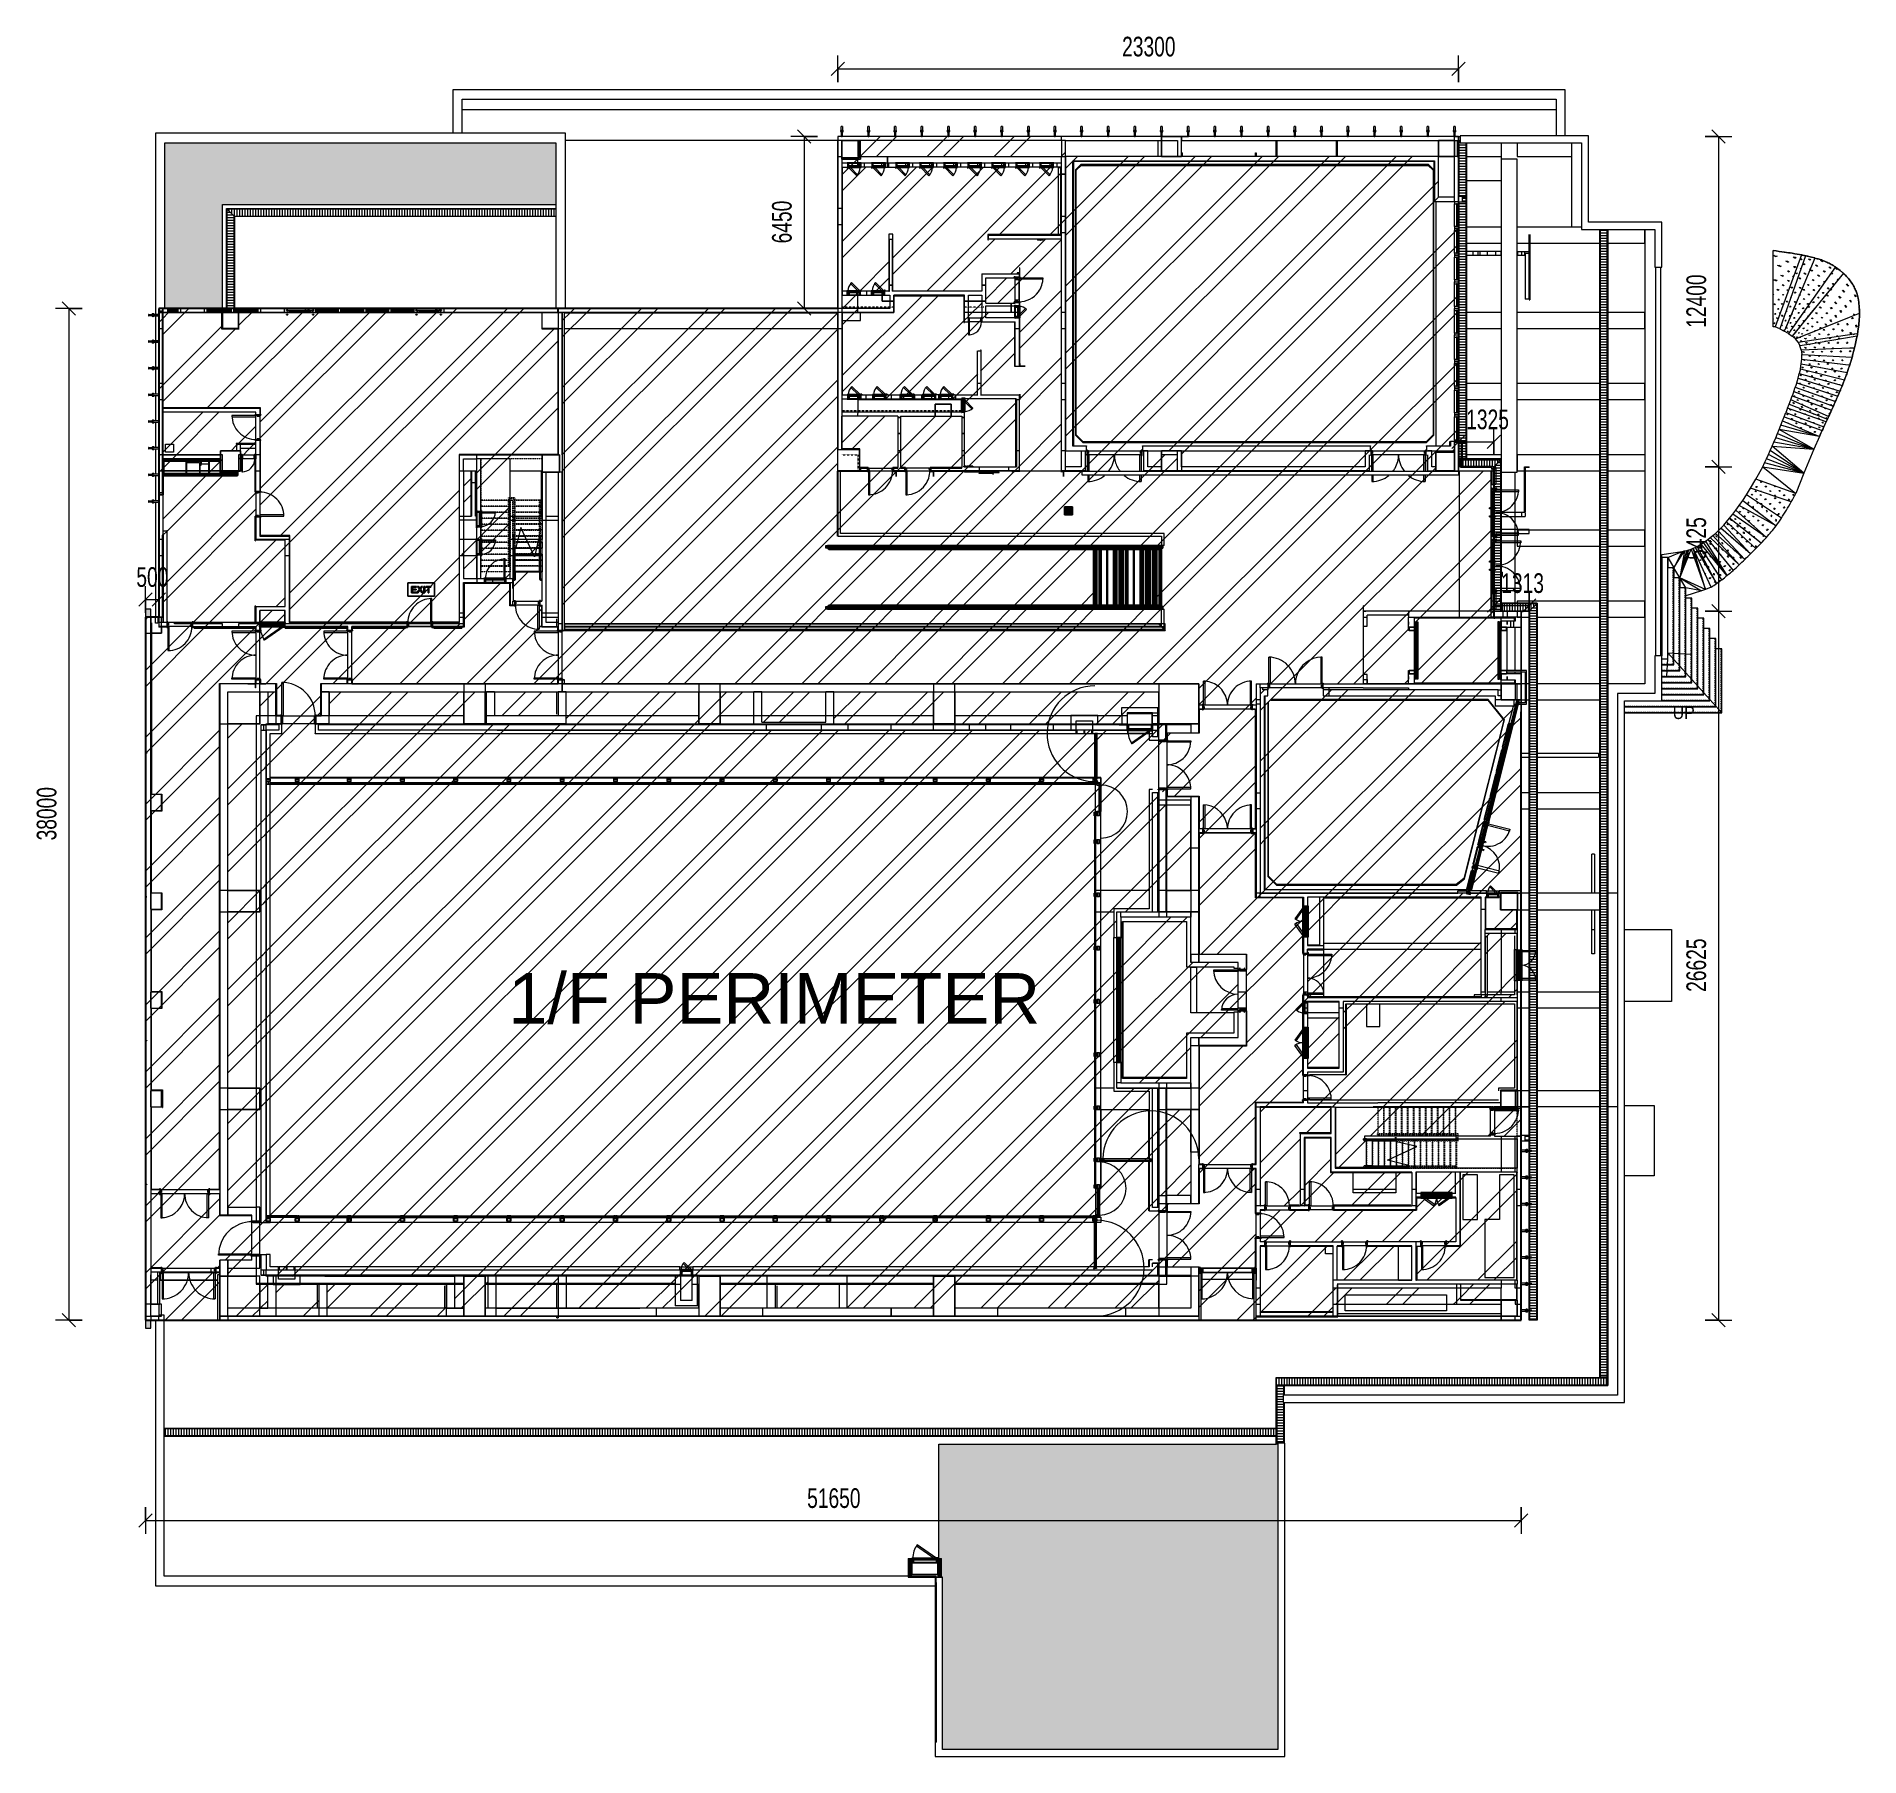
# Model space of a CAD drawing. Header units: millimetres. Extents: x 15878 to 679837, y -72324 to 391440.
# Drawn here: x 498401 to 566845, y -8678 to 55919 of the extents above; entities that cross this region are included whole.
import ezdxf

# ---------------------------------------------------------------- set-up
doc = ezdxf.new("R2010")
doc.units = ezdxf.units.MM
doc.linetypes.add('Dash', pattern=[6, 3, -3])
doc.linetypes.add('Overhead', pattern=[3.96875, 2.38125, -1.5875])
for name, color, linetype, lineweight in [('A-ANNO-DIMS', 211, 'Continuous', 5), ('A-ANNO-DIMS-500', 211, 'Continuous', 5), ('A-AREA', 32, 'Dash', 5), ('A-AREA-BNDY', 1, 'Continuous', 18), ('A-DETL-GENF', 92, 'Continuous', 5), ('A-DETL-WIDE', 214, 'Continuous', 18), ('A-DOOR', 31, 'Continuous', 5), ('A-DOOR-FRAM', 31, 'Continuous', 5), ('A-FLOR', 192, 'Continuous', 5), ('A-FLOR-HRAL', 11, 'Continuous', 5), ('A-FLOR-HRAL-MBND', 5, 'Overhead', 5), ('A-FLOR-LEVL', 51, 'Continuous', 5), ('A-FLOR-PATT', 8, 'Continuous', 5), ('A-GENM', 13, 'Continuous', 5), ('A-GLAZ', 151, 'Continuous', 5), ('A-GLAZ-CURT', 52, 'Continuous', 5), ('A-GLAZ-CWMG', 51, 'Continuous', 5), ('A-WALL', 113, 'Continuous', 5), ('A-WALL-PATT', 111, 'Continuous', 18), ('G-ANNO-TEXT', 231, 'Continuous', 5), ('I-FURN', 30, 'Continuous', 5), ('Q-CASE', 31, 'Continuous', 5), ('S-COLS', 52, 'Continuous', 5), ('S-COLS-SYMB', 171, 'Continuous', 50), ('S-STRS', 31, 'Continuous', 5), ('S-STRS-ANNO', 31, 'Continuous', 5), ('S-STRS-IDEN', 31, 'Continuous', 5), ('S-STRS-MBND', 31, 'Overhead', 5)]:
    doc.layers.add(name, color=color, linetype=linetype, lineweight=lineweight)
doc.styles.add('Arial', font='arial.ttf', dxfattribs={"width": 0.7, "height": 737.649701})
doc.styles.add('Swis721 BT', font='swiss.ttf', dxfattribs={"width": 0.9, "height": 473.035439})
doc.styles.add('Swis721 BT_3', font='swiss.ttf', dxfattribs={"height": 1892.141757})
doc.dimstyles.new('Linear_-_1_5mm_Arial', dxfattribs={"dimscale": 304.8, "dimtxt": 750, "dimasz": 1.64042, "dimexe": 1.64042, "dimexo": 0.0625, "dimgap": 0.82021, "dimtad": 1, "dimdec": 0, "dimzin": 0, "dimdsep": 46, "dimtxsty": 'Arial', "dimblk1": 'OBLIQUE', "dimblk2": 'OBLIQUE', "dimsah": 1, "dimcen": 0.09, "dimadec": 0, "dimazin": 0, "dimtfac": 1, "dimtdec": 4, "dimtix": 1, "dimtmove": 0, "dimatfit": 3, "dimfxl": 1.64042, "dimfxlon": 1, "dimtvp": 1, "dimtolj": 1, "dimtzin": 0, "dimarcsym": 2})
doc.dimstyles.new('Linear_-_1_5mm_Arial_1', dxfattribs={"dimscale": 304.8, "dimtxt": 750, "dimasz": 1.64042, "dimexe": 1.64042, "dimexo": 0.0625, "dimgap": 0.82021, "dimtad": 1, "dimdec": 0, "dimzin": 0, "dimdsep": 46, "dimtxsty": 'Arial', "dimblk1": 'OBLIQUE', "dimblk2": 'OBLIQUE', "dimsah": 1, "dimcen": 0.09, "dimadec": 0, "dimazin": 0, "dimtfac": 1, "dimtdec": 4, "dimtix": 1, "dimtmove": 0, "dimatfit": 3, "dimfxl": 1.64042, "dimfxlon": 1, "dimtvp": 1, "dimtolj": 1, "dimtzin": 0, "dimarcsym": 2})
doc.dimstyles.new('Linear_-_1_5mm_Arial_2', dxfattribs={"dimscale": 304.8, "dimtxt": 750, "dimasz": 1.64042, "dimexe": 1.64042, "dimexo": 0.0625, "dimgap": 0.82021, "dimtad": 1, "dimdec": 0, "dimzin": 0, "dimdsep": 46, "dimtxsty": 'Arial', "dimblk1": 'OBLIQUE', "dimblk2": 'OBLIQUE', "dimsah": 1, "dimcen": 0.09, "dimadec": 0, "dimazin": 0, "dimtfac": 1, "dimtdec": 4, "dimtix": 1, "dimtmove": 2, "dimatfit": 3, "dimfxl": 1.64042, "dimfxlon": 1, "dimtvp": 1, "dimtolj": 1, "dimtzin": 0, "dimarcsym": 2})
doc.dimstyles.new('Linear_-_1_5mm_Arial_4', dxfattribs={"dimscale": 304.8, "dimtxt": 750, "dimasz": 1.64042, "dimexe": 1.64042, "dimexo": 0.0625, "dimgap": 0.82021, "dimtad": 1, "dimdec": 0, "dimzin": 0, "dimdsep": 46, "dimtxsty": 'Arial', "dimblk1": 'OBLIQUE', "dimblk2": 'OBLIQUE', "dimsah": 1, "dimcen": 0.09, "dimadec": 0, "dimazin": 0, "dimtfac": 1, "dimtdec": 4, "dimtix": 1, "dimtmove": 0, "dimatfit": 3, "dimfxl": 1.64042, "dimfxlon": 1, "dimtvp": 1, "dimtolj": 1, "dimtzin": 0, "dimarcsym": 2})
doc.dimstyles.new('Linear_-_1_5mm_Arial_5', dxfattribs={"dimscale": 304.8, "dimtxt": 750, "dimasz": 1.64042, "dimexe": 1.64042, "dimexo": 0.0625, "dimgap": 0.82021, "dimtad": 1, "dimdec": 0, "dimzin": 0, "dimdsep": 46, "dimtxsty": 'Arial', "dimblk1": 'OBLIQUE', "dimblk2": 'OBLIQUE', "dimsah": 1, "dimcen": 0.09, "dimadec": 0, "dimazin": 0, "dimtfac": 1, "dimtdec": 4, "dimtix": 1, "dimtmove": 2, "dimatfit": 3, "dimfxl": 1.64042, "dimfxlon": 1, "dimtvp": 1, "dimtolj": 1, "dimtzin": 0, "dimarcsym": 2})
pattern_1 = [(90, (465365.23, 0), (-100, 6e-15), [])]
pattern_2 = [(0, (465350.23, 85), (0, 100), [])]
pattern_3 = [(270, (465350.23, 609.6), (100, 6e-15), [])]
pattern_4 = [(45, (465350.2, 0), (-1257.236, 1257.236), []), (45, (465350.2, 1905), (-1257.236, 1257.236), [])]

msp = doc.modelspace()

# ---------------------------------------------------------------- texts
at = {"layer": 'G-ANNO-TEXT', "color": 7, "insert": (516111.9, 20742.8), "char_height": 1892.142, "width": 22892.996, "attachment_point": 1, "line_spacing_factor": 1.00667, "style": 'Swis721 BT_3'}
msp.add_mtext('1/F PERIMETER', dxfattribs=at)
at = {"layer": 'S-STRS-IDEN', "insert": (559831.1, 30757.4), "char_height": 473.04, "width": 942.857, "attachment_point": 1, "line_spacing_factor": 1.00667, "style": 'Swis721 BT'}
msp.add_mtext('UP', dxfattribs=at)

# ---------------------------------------------------------------- blocks, each defined once
blk = doc.blocks.new('DLN-Single Door__X01_ - _M05_ 900 x 2450 _WH_-16935527-FOOTPRINT 1_F')
at = {"layer": 'A-DOOR'}
for p, q in [((-460, 105), (-490, 105)), ((-490, 105), (-490, 75)), ((-490, 93), (-490, 105)), ((-490, 105), (-460, 105)), ((-490, 75), (-460, 75)), ((-475, 75), (-490, 75)), ((-460, 75), (-475, 75)), ((-460, 75), (-460, 105)), ((-460, 105), (-460, 75)), ((490, 105), (460, 105)), ((460, 105), (460, 75)), ((490, 105), (460, 105)), ((460, 75), (460, 105)), ((460, 75), (490, 75)), ((460, 75), (475, 75)), ((475, 75), (490, 75)), ((490, 75), (490, 105)), ((490, 105), (490, 93)), ((-460, -75), (-490, -75)), ((-490, -75), (-490, -105)), ((-490, -75), (-475, -75)), ((-490, -105), (-490, -93)), ((-490, -105), (-460, -105)), ((-460, -105), (-490, -105)), ((-475, -75), (-460, -75)), ((-460, -105), (-460, -75)), ((-460, -75), (-460, -105)), ((-400, -75), (-450, -75)), ((-450, -75), (-450, -975)), ((-400, -975), (-400, -75)), ((490, -75), (460, -75)), ((460, -75), (460, -105)), ((475, -75), (460, -75)), ((460, -105), (460, -75)), ((460, -105), (490, -105)), ((460, -105), (490, -105)), ((490, -75), (475, -75)), ((490, -105), (490, -75)), ((490, -93), (490, -105)), ((-450, -975), (-400, -975))]:
    blk.add_line(p, q, dxfattribs=at)
blk.add_arc((-450, -75), 900, 270, 0.5, dxfattribs=at)
at = {"layer": 'A-DOOR-FRAM'}
for p, q in [((-425, 75), (-475, 75)), ((-475, 75), (-475, -75)), ((-475, -75), (-475, 75)), ((-460, 75), (-475, 75)), ((-425, 75), (-460, 75)), ((-425, -25), (-425, 75)), ((-425, 75), (-425, -25)), ((425, 75), (425, -25)), ((475, 75), (425, 75)), ((425, -25), (425, 75)), ((425, 75), (460, 75)), ((460, 75), (475, 75)), ((475, -75), (475, 75)), ((475, 75), (475, -75)), ((-475, -75), (-450, -75)), ((-475, -75), (-460, -75)), ((-460, -75), (-450, -75)), ((-450, -75), (-450, -25)), ((-450, -25), (-425, -25)), ((-450, -25), (-425, -25)), ((-450, -25), (-450, -75)), ((425, -25), (450, -25)), ((450, -25), (425, -25)), ((450, -25), (450, -75)), ((450, -75), (450, -25)), ((450, -75), (475, -75)), ((460, -75), (450, -75)), ((475, -75), (460, -75))]:
    blk.add_line(p, q, dxfattribs=at)
blk = doc.blocks.new('M_Double-Uneven - _M33_ 1500 x 2200-14592180-FOOTPRINT 1_F')
at = {"layer": 'A-DOOR'}
for p, q in [((-1448, 75), (-1398, 75)), ((-1448, -76), (-1448, 75)), ((-1448, 75), (-1448, -75)), ((-1448, 75), (-1398, 75)), ((-1398, 75), (-1398, -24)), ((-1398, -24), (-1398, 75)), ((52, 75), (102, 75)), ((52, -24), (52, 75)), ((52, 75), (52, -24)), ((102, 75), (52, 75)), ((102, 75), (102, -76)), ((102, -75), (102, 75)), ((-1448, -96), (-1485, -96)), ((-1485, -96), (-1485, -101)), ((-1485, -101), (-1485, -96)), ((-1485, -96), (-1448, -96)), ((-1485, -101), (-1448, -101)), ((-1448, -101), (-1485, -101)), ((-1448, -76), (-1448, -96)), ((-1433, -76), (-1448, -76)), ((-1448, -76), (-1433, -76)), ((-1448, -96), (-1448, -76)), ((-1395, -76), (-1448, -76)), ((-1448, -76), (-1448, -99)), ((-1448, -99), (-1448, -76)), ((-1448, -76), (-1395, -76)), ((-1433, -76), (-1448, -76)), ((-1433, -76), (-1448, -76)), ((-1438, -76), (-1442, -76)), ((-1442, -76), (-1438, -76)), ((-1442, -78), (-1442, -99)), ((-1442, -99), (-1442, -78)), ((-1438, -99), (-1438, -79)), ((-1438, -79), (-1438, -99)), ((-1423, -76), (-1433, -76)), ((-1423, -76), (-1433, -76)), ((-1433, -99), (-1433, -81)), ((-1433, -81), (-1433, -99)), ((-1433, -99), (-1433, -81)), ((-1433, -81), (-1395, -81)), ((-1395, -81), (-1433, -81)), ((-1433, -81), (-1433, -99)), ((-1423, -24), (-1423, -76)), ((-1398, -24), (-1423, -24)), ((-1398, -24), (-1423, -24)), ((-1423, -76), (-1423, -24)), ((-1423, -75), (-1423, -698)), ((-1423, -75), (-1372, -75)), ((-1395, -81), (-1395, -76)), ((-1395, -76), (-1395, -81)), ((-1372, -75), (-1372, -698)), ((26, -75), (26, -1000)), ((77, -75), (26, -75)), ((102, -76), (49, -76)), ((49, -76), (49, -81)), ((49, -81), (49, -76)), ((49, -76), (102, -76)), ((49, -81), (87, -81)), ((87, -81), (49, -81)), ((77, -24), (52, -24)), ((52, -24), (77, -24)), ((77, -76), (77, -24)), ((77, -24), (77, -76)), ((77, -75), (77, -1000)), ((87, -76), (77, -76)), ((77, -76), (87, -76)), ((102, -76), (87, -76)), ((87, -76), (102, -76)), ((102, -76), (87, -76)), ((87, -76), (102, -76)), ((87, -81), (87, -99)), ((87, -99), (87, -81)), ((87, -81), (87, -99)), ((87, -99), (87, -81)), ((96, -76), (92, -76)), ((92, -76), (96, -76)), ((92, -79), (92, -99)), ((92, -99), (92, -79)), ((96, -99), (96, -78)), ((96, -78), (96, -99)), ((102, -96), (102, -76)), ((102, -76), (102, -96)), ((102, -99), (102, -76)), ((102, -76), (102, -99)), ((139, -96), (102, -96)), ((102, -96), (139, -96)), ((102, -101), (139, -101)), ((139, -101), (102, -101)), ((139, -101), (139, -96)), ((139, -96), (139, -101)), ((-1423, -698), (-1401, -698)), ((77, -1000), (26, -1000))]:
    blk.add_line(p, q, dxfattribs=at)
for centre, radius, start, end in [((-1440, -99), 7.5, 199.47122, 360), ((-1440, -99), 7.5, 199.47122, 360), ((-1440, -99), 7.5, 180, 360), ((-1440, -99), 7.5, 180, 255), ((-1440, -99), 2, 180, 360), ((-1440, -99), 2, 180, 360), ((-1440, -99), 7.5, 255, 360), ((-1448, -75), 625, 272.29244, 294.21933), ((-1448, -75), 625, 294.21933, 0), ((102, -75), 925, 180, 215.38051), ((102, -75), 925, 215.38051, 268.45128), ((94, -99), 7.5, 180, 340.52878), ((94, -99), 7.5, 180, 340.52878), ((94, -99), 7.5, 180, 0), ((94, -99), 7.5, 180, 0), ((94, -99), 2, 180, 0), ((94, -99), 2, 180, 0)]:
    blk.add_arc(centre, radius, start, end, dxfattribs=at)
at = {"layer": 'A-DOOR-FRAM'}
for p, q in [((-1498, 96), (-1448, 96)), ((-1498, 76), (-1498, 96)), ((-1448, 76), (-1498, 76)), ((-1448, 96), (-1448, 76)), ((102, 76), (102, 96)), ((102, 96), (152, 96)), ((152, 76), (102, 76)), ((152, 96), (152, 76)), ((-1498, -76), (-1448, -76)), ((-1498, -96), (-1498, -76)), ((-1485, -96), (-1498, -96)), ((-1448, -96), (-1485, -96)), ((-1448, -76), (-1448, -96)), ((102, -96), (102, -76)), ((102, -76), (152, -76)), ((139, -96), (102, -96)), ((152, -96), (139, -96)), ((152, -76), (152, -96))]:
    blk.add_line(p, q, dxfattribs=at)
blk = doc.blocks.new('DLN-Double Door__X03_ - _M31x_1800 x 2000 _WH_-16954913-FOOTPRINT 1_F')
at = {"layer": 'A-DOOR'}
for p, q in [((-850, -75), (-900, -75)), ((-900, -75), (-900, -975)), ((-850, -975), (-850, -75)), ((850, -75), (900, -75)), ((850, -975), (850, -75)), ((900, -75), (900, -975)), ((-900, -975), (-850, -975)), ((900, -975), (850, -975))]:
    blk.add_line(p, q, dxfattribs=at)
for centre, start, end in [((-900, -75), 270, 0.5), ((900, -75), 179.5, 197.6), ((900, -75), 197.6, 270)]:
    blk.add_arc(centre, 900, start, end, dxfattribs=at)
at = {"layer": 'A-DOOR-FRAM'}
for p, q in [((-910, 105), (-940, 105)), ((-940, 105), (-940, 75)), ((-940, 93), (-940, 105)), ((-940, 105), (-910, 105)), ((-940, 75), (-910, 75)), ((-925, 75), (-940, 75)), ((-910, 75), (-925, 75)), ((-875, 75), (-925, 75)), ((-925, 75), (-925, -75)), ((-925, -75), (-925, 75)), ((-910, 75), (-925, 75)), ((-910, 75), (-910, 105)), ((-910, 105), (-910, 75)), ((-875, 75), (-910, 75)), ((-875, -25), (-875, 75)), ((-875, 75), (-875, -25)), ((875, 75), (875, -25)), ((925, 75), (875, 75)), ((875, -25), (875, 75)), ((875, 75), (910, 75)), ((940, 105), (910, 105)), ((910, 105), (910, 75)), ((940, 105), (910, 105)), ((910, 75), (910, 105)), ((910, 75), (940, 75)), ((910, 75), (925, 75)), ((910, 75), (925, 75)), ((925, 75), (940, 75)), ((925, -75), (925, 75)), ((925, 75), (925, -75)), ((940, 75), (940, 105)), ((940, 105), (940, 93)), ((-910, -75), (-940, -75)), ((-940, -75), (-940, -105)), ((-940, -75), (-925, -75)), ((-940, -105), (-940, -93)), ((-940, -105), (-910, -105)), ((-910, -105), (-940, -105)), ((-925, -75), (-910, -75)), ((-925, -75), (-900, -75)), ((-925, -75), (-910, -75)), ((-910, -105), (-910, -75)), ((-910, -75), (-910, -105)), ((-910, -75), (-900, -75)), ((-900, -75), (-900, -25)), ((-900, -25), (-875, -25)), ((-900, -25), (-875, -25)), ((-900, -25), (-900, -75)), ((875, -25), (900, -25)), ((900, -25), (875, -25)), ((900, -25), (900, -75)), ((900, -75), (900, -25)), ((900, -75), (925, -75)), ((910, -75), (900, -75)), ((940, -75), (910, -75)), ((910, -75), (910, -105)), ((925, -75), (910, -75)), ((910, -105), (910, -75)), ((925, -75), (910, -75)), ((910, -105), (940, -105)), ((910, -105), (940, -105)), ((940, -75), (925, -75)), ((940, -105), (940, -75)), ((940, -93), (940, -105))]:
    blk.add_line(p, q, dxfattribs=at)
blk = doc.blocks.new('DLN-Double Door__X03_ - _M50y_2000 x 2200 _WH_-16954919-FOOTPRINT 1_F')
at = {"layer": 'A-DOOR'}
for p, q in [((-950, -75), (-985, -75)), ((-950, -1075), (-950, -75)), ((950, -75), (985, -75)), ((950, -1075), (950, -75)), ((-985, -1075), (-950, -1075)), ((985, -1075), (950, -1075))]:
    blk.add_line(p, q, dxfattribs=at)
for centre, start, end in [((-1000, -75), 285.08333, 0.5), ((1000, -75), 179.5, 269.13056), ((-1000, -75), 270.86944, 285.08333)]:
    blk.add_arc(centre, 1000, start, end, dxfattribs=at)
at = {"layer": 'A-DOOR-FRAM'}
for p, q in [((-1010, 105), (-1040, 105)), ((-1040, 105), (-1040, 75)), ((-1040, 93), (-1040, 105)), ((-1040, 105), (-1010, 105)), ((-1040, 75), (-1010, 75)), ((-1025, 75), (-1040, 75)), ((-1010, 75), (-1025, 75)), ((-975, 75), (-1025, 75)), ((-1025, 75), (-1025, -75)), ((-1025, -75), (-1025, 75)), ((-1010, 75), (-1025, 75)), ((-1010, 75), (-1010, 105)), ((-1010, 105), (-1010, 93)), ((-985, 75), (-1010, 75)), ((-975, 75), (-985, 75)), ((-975, -25), (-975, 75)), ((-975, 75), (-975, -25)), ((975, 75), (975, -25)), ((1025, 75), (975, 75)), ((975, -25), (975, 75)), ((975, 75), (985, 75)), ((985, 75), (1010, 75)), ((1040, 105), (1010, 105)), ((1010, 105), (1010, 75)), ((1040, 105), (1010, 105)), ((1010, 93), (1010, 105)), ((1010, 75), (1040, 75)), ((1010, 75), (1025, 75)), ((1010, 75), (1025, 75)), ((1025, 75), (1040, 75)), ((1025, -75), (1025, 75)), ((1025, 75), (1025, -75)), ((1040, 75), (1040, 105)), ((1040, 105), (1040, 93)), ((-1010, -75), (-1040, -75)), ((-1040, -75), (-1040, -105)), ((-1040, -105), (-1010, -105)), ((-1025, -75), (-1000, -75)), ((-1010, -105), (-1010, -75)), ((-1000, -75), (-1000, -25)), ((-1000, -25), (-975, -25)), ((-1000, -25), (-975, -25)), ((-1000, -25), (-1000, -75)), ((975, -25), (1000, -25)), ((1000, -25), (975, -25)), ((1000, -25), (1000, -75)), ((1000, -75), (1000, -25)), ((1000, -75), (1025, -75)), ((1040, -75), (1010, -75)), ((1010, -75), (1010, -105)), ((1010, -105), (1040, -105)), ((1040, -105), (1040, -75))]:
    blk.add_line(p, q, dxfattribs=at)
blk = doc.blocks.new('DLN-Double Door__X03_ - _M31_1800 x 2450 _WH_-16954920-FOOTPRINT 1_F')
at = {"layer": 'A-DOOR'}
for p, q in [((-850, -75), (-900, -75)), ((-900, -75), (-900, -975)), ((-850, -975), (-850, -75)), ((850, -75), (900, -75)), ((850, -975), (850, -75)), ((900, -75), (900, -975)), ((-900, -975), (-850, -975)), ((900, -975), (850, -975))]:
    blk.add_line(p, q, dxfattribs=at)
for centre, start, end in [((-900, -75), 288.1, 0.5), ((900, -75), 179.5, 270), ((-900, -75), 270, 288.1)]:
    blk.add_arc(centre, 900, start, end, dxfattribs=at)
at = {"layer": 'A-DOOR-FRAM'}
for p, q in [((-910, 105), (-940, 105)), ((-940, 105), (-940, 75)), ((-940, 93), (-940, 105)), ((-940, 105), (-910, 105)), ((-940, 75), (-910, 75)), ((-925, 75), (-940, 75)), ((-910, 75), (-925, 75)), ((-875, 75), (-925, 75)), ((-925, 75), (-925, -75)), ((-925, -75), (-925, 75)), ((-910, 75), (-925, 75)), ((-910, 75), (-910, 105)), ((-910, 105), (-910, 75)), ((-875, 75), (-910, 75)), ((-875, -25), (-875, 75)), ((-875, 75), (-875, -25)), ((875, 75), (875, -25)), ((925, 75), (875, 75)), ((875, -25), (875, 75)), ((875, 75), (910, 75)), ((940, 105), (910, 105)), ((910, 105), (910, 75)), ((940, 105), (910, 105)), ((910, 75), (910, 105)), ((910, 75), (940, 75)), ((910, 75), (925, 75)), ((910, 75), (925, 75)), ((925, 75), (940, 75)), ((925, -75), (925, 75)), ((925, 75), (925, -75)), ((940, 75), (940, 105)), ((940, 105), (940, 93)), ((-910, -75), (-940, -75)), ((-940, -75), (-940, -105)), ((-940, -105), (-940, -75)), ((-940, -75), (-925, -75)), ((-940, -105), (-910, -105)), ((-910, -105), (-940, -105)), ((-925, -75), (-910, -75)), ((-925, -75), (-900, -75)), ((-925, -75), (-910, -75)), ((-910, -105), (-910, -75)), ((-910, -75), (-910, -105)), ((-910, -75), (-900, -75)), ((-900, -75), (-900, -25)), ((-900, -25), (-875, -25)), ((-900, -25), (-875, -25)), ((-900, -25), (-900, -75)), ((875, -25), (900, -25)), ((900, -25), (875, -25)), ((900, -25), (900, -75)), ((900, -75), (900, -25)), ((900, -75), (925, -75)), ((910, -75), (900, -75)), ((940, -75), (910, -75)), ((910, -75), (910, -105)), ((925, -75), (910, -75)), ((910, -105), (910, -75)), ((925, -75), (910, -75)), ((910, -105), (940, -105)), ((910, -105), (940, -105)), ((940, -75), (925, -75)), ((940, -105), (940, -75)), ((940, -75), (940, -105))]:
    blk.add_line(p, q, dxfattribs=at)
blk = doc.blocks.new('DLN-Double Door__X03_ - _M50_2000 x 2450 _WH_-16954915-FOOTPRINT 1_F')
at = {"layer": 'A-DOOR'}
for p, q in [((-950, -75), (-1000, -75)), ((-1000, -75), (-1000, -1075)), ((-950, -1075), (-950, -75)), ((950, -75), (1000, -75)), ((950, -1075), (950, -75)), ((1000, -75), (1000, -1075)), ((-1000, -1075), (-950, -1075)), ((1000, -1075), (950, -1075))]:
    blk.add_line(p, q, dxfattribs=at)
for centre, start, end in [((-1000, -75), 315.25, 0.5), ((1000, -75), 179.5, 270), ((-1000, -75), 270, 315.25)]:
    blk.add_arc(centre, 1000, start, end, dxfattribs=at)
at = {"layer": 'A-DOOR-FRAM'}
for p, q in [((-1010, 105), (-1040, 105)), ((-1040, 105), (-1040, 75)), ((-1040, 92), (-1040, 105)), ((-1040, 105), (-1010, 105)), ((-1040, 75), (-1010, 75)), ((-1025, 75), (-1040, 75)), ((-1010, 75), (-1025, 75)), ((-975, 75), (-1025, 75)), ((-1025, 75), (-1025, -75)), ((-1025, -75), (-1025, 75)), ((-1010, 75), (-1025, 75)), ((-1010, 75), (-1010, 105)), ((-1010, 105), (-1010, 75)), ((-975, 75), (-1010, 75)), ((-975, -25), (-975, 75)), ((-975, 75), (-975, -25)), ((975, 75), (975, -25)), ((1025, 75), (975, 75)), ((975, -25), (975, 75)), ((975, 75), (1010, 75)), ((1040, 105), (1010, 105)), ((1010, 105), (1010, 75)), ((1040, 105), (1010, 105)), ((1010, 75), (1010, 105)), ((1010, 75), (1040, 75)), ((1010, 75), (1025, 75)), ((1010, 75), (1025, 75)), ((1025, 75), (1040, 75)), ((1025, -75), (1025, 75)), ((1025, 75), (1025, -75)), ((1040, 75), (1040, 105)), ((1040, 105), (1040, 93)), ((-1010, -75), (-1040, -75)), ((-1040, -75), (-1040, -105)), ((-1040, -105), (-1040, -75)), ((-1040, -75), (-1025, -75)), ((-1040, -105), (-1010, -105)), ((-1010, -105), (-1040, -105)), ((-1025, -75), (-1010, -75)), ((-1025, -75), (-1000, -75)), ((-1025, -75), (-1010, -75)), ((-1010, -105), (-1010, -75)), ((-1010, -75), (-1010, -105)), ((-1010, -75), (-1000, -75)), ((-1000, -75), (-1000, -25)), ((-1000, -25), (-975, -25)), ((-1000, -25), (-975, -25)), ((-1000, -25), (-1000, -75)), ((975, -25), (1000, -25)), ((1000, -25), (975, -25)), ((1000, -25), (1000, -75)), ((1000, -75), (1000, -25)), ((1000, -75), (1025, -75)), ((1010, -75), (1000, -75)), ((1040, -75), (1010, -75)), ((1010, -75), (1010, -105)), ((1025, -75), (1010, -75)), ((1010, -105), (1010, -75)), ((1025, -75), (1010, -75)), ((1010, -105), (1040, -105)), ((1010, -105), (1040, -105)), ((1040, -75), (1025, -75)), ((1040, -105), (1040, -75)), ((1040, -75), (1040, -105))]:
    blk.add_line(p, q, dxfattribs=at)
blk = doc.blocks.new('DLN-Single Door__X01_ - _M05y_ 900 x 2200 _WH_-16935531-FOOTPRINT 1_F')
at = {"layer": 'A-DOOR'}
for p, q in [((-460, 105), (-490, 105)), ((-490, 105), (-490, 75)), ((-490, 93), (-490, 105)), ((-490, 105), (-460, 105)), ((-490, 75), (-460, 75)), ((-475, 75), (-490, 75)), ((-460, 75), (-475, 75)), ((-460, 75), (-460, 105)), ((-460, 105), (-460, 75)), ((490, 105), (460, 105)), ((460, 105), (460, 75)), ((490, 105), (460, 105)), ((460, 75), (460, 105)), ((460, 75), (490, 75)), ((460, 75), (475, 75)), ((475, 75), (490, 75)), ((490, 75), (490, 105)), ((490, 105), (490, 93)), ((-460, -75), (-490, -75)), ((-490, -75), (-490, -105)), ((-490, -75), (-475, -75)), ((-490, -105), (-460, -105)), ((-475, -75), (-460, -75)), ((-460, -105), (-460, -75)), ((-400, -75), (-450, -75)), ((-450, -168), (-450, -975)), ((-400, -975), (-400, -75)), ((490, -75), (460, -75)), ((460, -75), (460, -105)), ((475, -75), (460, -75)), ((460, -105), (490, -105)), ((490, -75), (475, -75)), ((490, -105), (490, -75)), ((-450, -975), (-400, -975))]:
    blk.add_line(p, q, dxfattribs=at)
for start, end in [(288.1, 342.4), (342.4, 0.5), (270, 288.1)]:
    blk.add_arc((-450, -75), 900, start, end, dxfattribs=at)
at = {"layer": 'A-DOOR-FRAM'}
for p, q in [((-425, 75), (-475, 75)), ((-475, 75), (-475, -75)), ((-475, -75), (-475, 75)), ((-460, 75), (-475, 75)), ((-425, 75), (-460, 75)), ((-425, -25), (-425, 75)), ((-425, 75), (-425, -25)), ((425, 75), (425, -25)), ((475, 75), (425, 75)), ((425, -25), (425, 75)), ((425, 75), (460, 75)), ((460, 75), (475, 75)), ((475, -75), (475, 75)), ((475, 75), (475, -75)), ((-475, -75), (-450, -75)), ((-475, -75), (-460, -75)), ((-460, -75), (-450, -75)), ((-450, -75), (-450, -25)), ((-450, -25), (-425, -25)), ((-450, -25), (-425, -25)), ((-450, -25), (-450, -75)), ((425, -25), (450, -25)), ((450, -25), (425, -25)), ((450, -25), (450, -75)), ((450, -75), (450, -25)), ((450, -75), (475, -75)), ((460, -75), (450, -75)), ((475, -75), (460, -75))]:
    blk.add_line(p, q, dxfattribs=at)
blk = doc.blocks.new('DLN-Single Door__X01_ - _M05x_ 900 x 2000 _WH_-16935532-FOOTPRINT 1_F')
at = {"layer": 'A-DOOR'}
for p, q in [((-460, 105), (-490, 105)), ((-490, 105), (-490, 75)), ((-490, 93), (-490, 105)), ((-490, 105), (-460, 105)), ((-490, 75), (-460, 75)), ((-475, 75), (-490, 75)), ((-460, 75), (-475, 75)), ((-460, 75), (-460, 105)), ((-460, 105), (-460, 75)), ((490, 105), (460, 105)), ((460, 105), (460, 75)), ((490, 105), (460, 105)), ((460, 75), (460, 105)), ((460, 75), (490, 75)), ((460, 75), (475, 75)), ((475, 75), (490, 75)), ((490, 75), (490, 105)), ((490, 105), (490, 93)), ((-460, -75), (-490, -75)), ((-490, -75), (-490, -105)), ((-490, -105), (-490, -75)), ((-490, -75), (-475, -75)), ((-490, -105), (-460, -105)), ((-460, -105), (-490, -105)), ((-475, -75), (-460, -75)), ((-460, -105), (-460, -75)), ((-460, -75), (-460, -105)), ((-400, -75), (-450, -75)), ((-450, -75), (-450, -975)), ((-400, -975), (-400, -75)), ((490, -75), (460, -75)), ((460, -75), (460, -105)), ((475, -75), (460, -75)), ((460, -105), (460, -75)), ((460, -105), (490, -105)), ((460, -105), (490, -105)), ((490, -75), (475, -75)), ((490, -105), (490, -75)), ((490, -75), (490, -105)), ((-450, -975), (-400, -975))]:
    blk.add_line(p, q, dxfattribs=at)
blk.add_arc((-450, -75), 900, 270, 0.5, dxfattribs=at)
at = {"layer": 'A-DOOR-FRAM'}
for p, q in [((-425, 75), (-475, 75)), ((-475, 75), (-475, -75)), ((-475, -75), (-475, 75)), ((-460, 75), (-475, 75)), ((-425, 75), (-460, 75)), ((-425, -25), (-425, 75)), ((-425, 75), (-425, -25)), ((425, 75), (425, -25)), ((475, 75), (425, 75)), ((425, -25), (425, 75)), ((425, 75), (460, 75)), ((460, 75), (475, 75)), ((475, -75), (475, 75)), ((475, 75), (475, -75)), ((-475, -75), (-450, -75)), ((-475, -75), (-460, -75)), ((-460, -75), (-450, -75)), ((-450, -75), (-450, -25)), ((-450, -25), (-425, -25)), ((-450, -25), (-425, -25)), ((-450, -25), (-450, -75)), ((425, -25), (450, -25)), ((450, -25), (425, -25)), ((450, -25), (450, -75)), ((450, -75), (450, -25)), ((450, -75), (475, -75)), ((460, -75), (450, -75)), ((475, -75), (460, -75))]:
    blk.add_line(p, q, dxfattribs=at)
blk = doc.blocks.new('DLN-Single Door__X01_ - _M02_ 900 x 2450 _WH_-16935533-FOOTPRINT 1_F')
at = {"layer": 'A-DOOR'}
for p, q in [((-460, 105), (-490, 105)), ((-490, 105), (-490, 75)), ((-490, 75), (-490, 105)), ((-490, 105), (-460, 105)), ((-490, 75), (-460, 75)), ((-475, 75), (-490, 75)), ((-460, 75), (-475, 75)), ((-460, 75), (-460, 105)), ((-460, 105), (-460, 75)), ((490, 105), (460, 105)), ((460, 105), (460, 75)), ((490, 105), (460, 105)), ((460, 75), (460, 105)), ((460, 75), (490, 75)), ((460, 75), (475, 75)), ((475, 75), (490, 75)), ((490, 75), (490, 105)), ((490, 105), (490, 75)), ((-460, -75), (-490, -75)), ((-490, -75), (-490, -105)), ((-490, -75), (-475, -75)), ((-490, -105), (-490, -95)), ((-490, -105), (-460, -105)), ((-460, -105), (-490, -105)), ((-475, -75), (-460, -75)), ((-460, -105), (-460, -75)), ((-460, -75), (-460, -105)), ((-400, -75), (-450, -75)), ((-450, -75), (-450, -975)), ((-400, -975), (-400, -75)), ((490, -75), (460, -75)), ((460, -75), (460, -105)), ((475, -75), (460, -75)), ((460, -105), (460, -75)), ((460, -105), (490, -105)), ((460, -105), (490, -105)), ((490, -75), (475, -75)), ((490, -105), (490, -75)), ((490, -95), (490, -105)), ((-450, -975), (-400, -975))]:
    blk.add_line(p, q, dxfattribs=at)
blk.add_arc((-450, -75), 900, 270, 0.5, dxfattribs=at)
at = {"layer": 'A-DOOR-FRAM'}
for p, q in [((-425, 75), (-475, 75)), ((-475, 75), (-475, -75)), ((-475, -75), (-475, 75)), ((-460, 75), (-475, 75)), ((-425, 75), (-460, 75)), ((-425, -25), (-425, 75)), ((-425, 75), (-425, -25)), ((425, 75), (425, -25)), ((475, 75), (425, 75)), ((425, -25), (425, 75)), ((425, 75), (460, 75)), ((460, 75), (475, 75)), ((475, -75), (475, 75)), ((475, 75), (475, -75)), ((-475, -75), (-450, -75)), ((-475, -75), (-460, -75)), ((-460, -75), (-450, -75)), ((-450, -75), (-450, -25)), ((-450, -25), (-425, -25)), ((-450, -25), (-425, -25)), ((-450, -25), (-450, -75)), ((425, -25), (450, -25)), ((450, -25), (425, -25)), ((450, -25), (450, -75)), ((450, -75), (450, -25)), ((450, -75), (475, -75)), ((460, -75), (450, -75)), ((475, -75), (460, -75))]:
    blk.add_line(p, q, dxfattribs=at)
blk = doc.blocks.new('DLN-Double Door__X03_ - _M31x_1800 x 2000 _WH_-16954921-FOOTPRINT 1_F')
at = {"layer": 'A-DOOR'}
for p, q in [((-900, 975), (-850, 975)), ((-900, 75), (-900, 975)), ((-850, 975), (-850, 75)), ((850, 975), (850, 75)), ((900, 975), (850, 975)), ((900, 75), (900, 975)), ((-850, 75), (-900, 75)), ((850, 75), (900, 75))]:
    blk.add_line(p, q, dxfattribs=at)
for centre, start, end in [((-900, 75), 71.9, 90), ((-900, 75), 53.8, 71.9), ((-900, 75), 17.6, 53.8), ((900, 75), 90, 180.5), ((-900, 75), 359.5, 17.6)]:
    blk.add_arc(centre, 900, start, end, dxfattribs=at)
at = {"layer": 'A-DOOR-FRAM'}
for p, q in [((-940, 105), (-910, 105)), ((-940, 75), (-940, 105)), ((-940, 105), (-940, 75)), ((-910, 105), (-940, 105)), ((-910, 75), (-940, 75)), ((-940, 75), (-925, 75)), ((-925, 75), (-910, 75)), ((-925, 75), (-900, 75)), ((-925, -75), (-925, 75)), ((-925, 75), (-925, -75)), ((-925, 75), (-910, 75)), ((-910, 105), (-910, 75)), ((-910, 75), (-910, 105)), ((-910, 75), (-900, 75)), ((-900, 75), (-900, 25)), ((-900, 25), (-900, 75)), ((-900, 25), (-875, 25)), ((-900, 25), (-875, 25)), ((-875, 25), (-875, -75)), ((-875, -75), (-875, 25)), ((875, 25), (900, 25)), ((875, -75), (875, 25)), ((900, 25), (875, 25)), ((875, 25), (875, -75)), ((900, 75), (925, 75)), ((900, 25), (900, 75)), ((900, 75), (900, 25)), ((910, 75), (900, 75)), ((910, 75), (910, 105)), ((910, 105), (940, 105)), ((910, 105), (910, 75)), ((910, 105), (940, 105)), ((940, 75), (910, 75)), ((925, 75), (910, 75)), ((925, 75), (910, 75)), ((940, 75), (925, 75)), ((925, 75), (925, -75)), ((925, -75), (925, 75)), ((940, 105), (940, 75)), ((940, 75), (940, 105)), ((-940, -75), (-910, -75)), ((-940, -105), (-940, -75)), ((-925, -75), (-940, -75)), ((-940, -93), (-940, -105)), ((-910, -105), (-940, -105)), ((-940, -105), (-910, -105)), ((-910, -75), (-925, -75)), ((-875, -75), (-925, -75)), ((-910, -75), (-925, -75)), ((-910, -75), (-910, -105)), ((-910, -105), (-910, -75)), ((-875, -75), (-910, -75)), ((925, -75), (875, -75)), ((875, -75), (910, -75)), ((910, -105), (910, -75)), ((910, -75), (940, -75)), ((910, -75), (910, -105)), ((910, -75), (925, -75)), ((910, -75), (925, -75)), ((940, -105), (910, -105)), ((940, -105), (910, -105)), ((925, -75), (940, -75)), ((940, -75), (940, -105)), ((940, -105), (940, -93))]:
    blk.add_line(p, q, dxfattribs=at)
blk = doc.blocks.new('DLN-Double Door__X03_ - _M31_1800 x 2450 _WH_-V1127-FOOTPRINT 1_F')
at = {"layer": 'A-DOOR'}
for p, q in [((-850, -75), (-900, -75)), ((-900, -75), (-900, -975)), ((-850, -975), (-850, -75)), ((850, -75), (900, -75)), ((850, -975), (850, -75)), ((900, -75), (900, -975)), ((-900, -975), (-850, -975)), ((900, -975), (850, -975))]:
    blk.add_line(p, q, dxfattribs=at)
for centre, start, end in [((-900, -75), 270, 0.5), ((900, -75), 179.5, 270)]:
    blk.add_arc(centre, 900, start, end, dxfattribs=at)
at = {"layer": 'A-DOOR-FRAM'}
for p, q in [((-910, 105), (-940, 105)), ((-940, 105), (-940, 75)), ((-940, 75), (-910, 75)), ((-925, 105), (-910, 105)), ((-910, 75), (-925, 75)), ((-875, 75), (-925, 75)), ((-925, 75), (-925, -75)), ((-925, -75), (-925, 75)), ((-910, 75), (-925, 75)), ((-910, 75), (-910, 105)), ((-910, 105), (-910, 75)), ((-875, 75), (-910, 75)), ((-875, -25), (-875, 75)), ((-875, 75), (-875, -25)), ((875, 75), (875, -25)), ((925, 75), (875, 75)), ((875, -25), (875, 75)), ((875, 75), (910, 75)), ((940, 105), (910, 105)), ((910, 105), (910, 75)), ((925, 105), (910, 105)), ((910, 75), (910, 105)), ((910, 75), (940, 75)), ((910, 75), (925, 75)), ((910, 75), (925, 75)), ((925, 75), (940, 75)), ((925, -75), (925, 75)), ((925, 75), (925, -75)), ((940, 75), (940, 105)), ((-910, -75), (-940, -75)), ((-940, -75), (-940, -105)), ((-940, -75), (-925, -75)), ((-940, -105), (-940, -93)), ((-940, -105), (-910, -105)), ((-910, -105), (-940, -105)), ((-925, -75), (-910, -75)), ((-925, -75), (-900, -75)), ((-925, -75), (-910, -75)), ((-910, -105), (-910, -75)), ((-910, -75), (-910, -105)), ((-910, -75), (-900, -75)), ((-900, -75), (-900, -25)), ((-900, -25), (-875, -25)), ((-900, -25), (-875, -25)), ((-900, -25), (-900, -75)), ((875, -25), (900, -25)), ((900, -25), (875, -25)), ((900, -25), (900, -75)), ((900, -75), (900, -25)), ((900, -75), (925, -75)), ((910, -75), (900, -75)), ((940, -75), (910, -75)), ((910, -75), (910, -105)), ((925, -75), (910, -75)), ((910, -105), (910, -75)), ((925, -75), (910, -75)), ((910, -105), (940, -105)), ((910, -105), (940, -105)), ((940, -75), (925, -75)), ((940, -105), (940, -75)), ((940, -93), (940, -105))]:
    blk.add_line(p, q, dxfattribs=at)
blk = doc.blocks.new('DLN-Double Door__X03_ - _M48_2000 x 2450 _WH_-16954911-FOOTPRINT 1_F')
at = {"layer": 'A-DOOR'}
for p, q in [((-1000, 1075), (-950, 1075)), ((-1000, 75), (-1000, 1075)), ((-950, 1075), (-950, 75)), ((950, 1075), (950, 75)), ((1000, 1075), (950, 1075)), ((1000, 75), (1000, 1075)), ((-950, 75), (-1000, 75)), ((950, 75), (1000, 75))]:
    blk.add_line(p, q, dxfattribs=at)
for centre, start, end in [((-1000, 75), 359.5, 90), ((1000, 75), 90, 165.41667), ((1000, 75), 165.41667, 180.5)]:
    blk.add_arc(centre, 1000, start, end, dxfattribs=at)
at = {"layer": 'A-DOOR-FRAM'}
for p, q in [((-1040, 105), (-1010, 105)), ((-1040, 75), (-1040, 105)), ((-1040, 105), (-1040, 75)), ((-1010, 105), (-1040, 105)), ((-1010, 75), (-1040, 75)), ((-1040, 75), (-1025, 75)), ((-1025, 75), (-1010, 75)), ((-1025, 75), (-1000, 75)), ((-1025, -75), (-1025, 75)), ((-1025, 75), (-1025, -75)), ((-1025, 75), (-1010, 75)), ((-1010, 105), (-1010, 75)), ((-1010, 75), (-1010, 105)), ((-1010, 75), (-1000, 75)), ((-1000, 75), (-1000, 25)), ((-1000, 25), (-1000, 75)), ((-1000, 25), (-975, 25)), ((-1000, 25), (-975, 25)), ((-975, 25), (-975, -75)), ((-975, -75), (-975, 25)), ((975, 25), (1000, 25)), ((975, -75), (975, 25)), ((1000, 25), (975, 25)), ((975, 25), (975, -75)), ((1000, 75), (1025, 75)), ((1000, 25), (1000, 75)), ((1000, 75), (1000, 25)), ((1010, 75), (1000, 75)), ((1010, 75), (1010, 105)), ((1010, 105), (1040, 105)), ((1010, 105), (1010, 75)), ((1010, 105), (1040, 105)), ((1040, 75), (1010, 75)), ((1025, 75), (1010, 75)), ((1025, 75), (1010, 75)), ((1040, 75), (1025, 75)), ((1025, 75), (1025, -75)), ((1025, -75), (1025, 75)), ((1040, 105), (1040, 75)), ((1040, 75), (1040, 105)), ((-1040, -75), (-1010, -75)), ((-1040, -105), (-1040, -75)), ((-1040, -75), (-1040, -105)), ((-1025, -75), (-1040, -75)), ((-1010, -105), (-1040, -105)), ((-1040, -105), (-1010, -105)), ((-1010, -75), (-1025, -75)), ((-975, -75), (-1025, -75)), ((-1010, -75), (-1025, -75)), ((-1010, -75), (-1010, -105)), ((-1010, -105), (-1010, -75)), ((-975, -75), (-1010, -75)), ((1025, -75), (975, -75)), ((975, -75), (1010, -75)), ((1010, -105), (1010, -75)), ((1010, -75), (1040, -75)), ((1010, -75), (1010, -105)), ((1010, -75), (1025, -75)), ((1010, -75), (1025, -75)), ((1040, -105), (1010, -105)), ((1040, -105), (1010, -105)), ((1025, -75), (1040, -75)), ((1040, -75), (1040, -105))]:
    blk.add_line(p, q, dxfattribs=at)
blk = doc.blocks.new('DLN-Single Door__X01_ - _M02a_ 900 x 2450 _WH_-16935534-FOOTPRINT 1_F')
at = {"layer": 'A-DOOR'}
for p, q in [((-450, 975), (-400, 975)), ((-450, 75), (-450, 975)), ((-400, 975), (-400, 75)), ((-490, 105), (-460, 105)), ((-490, 75), (-490, 105)), ((-460, 105), (-490, 105)), ((-490, 95), (-490, 75)), ((-460, 75), (-490, 75)), ((-490, 75), (-475, 75)), ((-475, 75), (-460, 75)), ((-460, 105), (-460, 75)), ((-460, 75), (-460, 105)), ((-400, 75), (-450, 75)), ((460, 75), (460, 105)), ((460, 105), (490, 105)), ((460, 105), (460, 75)), ((460, 105), (490, 105)), ((490, 75), (460, 75)), ((475, 75), (460, 75)), ((490, 75), (475, 75)), ((490, 105), (490, 75)), ((490, 75), (490, 95)), ((-490, -75), (-460, -75)), ((-490, -105), (-490, -75)), ((-475, -75), (-490, -75)), ((-490, -95), (-490, -105)), ((-460, -105), (-490, -105)), ((-490, -105), (-460, -105)), ((-460, -75), (-475, -75)), ((-460, -75), (-460, -105)), ((-460, -105), (-460, -75)), ((460, -105), (460, -75)), ((460, -75), (490, -75)), ((460, -75), (460, -105)), ((460, -75), (475, -75)), ((490, -105), (460, -105)), ((490, -105), (460, -105)), ((475, -75), (490, -75)), ((490, -75), (490, -105)), ((490, -105), (490, -95))]:
    blk.add_line(p, q, dxfattribs=at)
blk.add_arc((-450, 75), 900, 359.5, 90, dxfattribs=at)
at = {"layer": 'A-DOOR-FRAM'}
for p, q in [((-475, 75), (-450, 75)), ((-475, -75), (-475, 75)), ((-475, 75), (-475, -75)), ((-475, 75), (-460, 75)), ((-460, 75), (-450, 75)), ((-450, 75), (-450, 25)), ((-450, 25), (-450, 75)), ((-450, 25), (-425, 25)), ((-450, 25), (-425, 25)), ((-425, 25), (-425, -75)), ((-425, -75), (-425, 25)), ((425, 25), (450, 25)), ((425, -75), (425, 25)), ((450, 25), (425, 25)), ((425, 25), (425, -75)), ((450, 75), (475, 75)), ((450, 25), (450, 75)), ((450, 75), (450, 25)), ((460, 75), (450, 75)), ((475, 75), (460, 75)), ((475, 75), (475, -75)), ((475, -75), (475, 75)), ((-425, -75), (-475, -75)), ((-460, -75), (-475, -75)), ((-425, -75), (-460, -75)), ((475, -75), (425, -75)), ((425, -75), (460, -75)), ((460, -75), (475, -75))]:
    blk.add_line(p, q, dxfattribs=at)
blk = doc.blocks.new('DLN-Single Door__X01_ - _M01a_ 900 x 2450 _WH_-16935536-FOOTPRINT 1_F')
at = {"layer": 'A-DOOR'}
for p, q in [((-450, 975), (-400, 975)), ((-450, 100), (-450, 975)), ((-400, 975), (-400, 75)), ((-490, 105), (-460, 105)), ((-490, 75), (-490, 105)), ((-460, 105), (-490, 105)), ((-460, 75), (-490, 75)), ((-490, 75), (-475, 75)), ((-475, 75), (-460, 75)), ((-460, 105), (-460, 75)), ((-400, 75), (-450, 75)), ((460, 75), (460, 105)), ((460, 105), (490, 105)), ((460, 105), (490, 105)), ((490, 75), (460, 75)), ((475, 75), (460, 75)), ((490, 75), (475, 75)), ((490, 105), (490, 75)), ((-490, -75), (-460, -75)), ((-490, -105), (-490, -75)), ((-490, -75), (-490, -105)), ((-475, -75), (-490, -75)), ((-460, -105), (-490, -105)), ((-490, -105), (-460, -105)), ((-460, -75), (-475, -75)), ((-460, -75), (-460, -105)), ((-460, -105), (-460, -75)), ((460, -105), (460, -75)), ((460, -75), (490, -75)), ((460, -75), (460, -105)), ((460, -75), (475, -75)), ((490, -105), (460, -105)), ((490, -105), (460, -105)), ((475, -75), (490, -75)), ((490, -75), (490, -105)), ((490, -105), (490, -75))]:
    blk.add_line(p, q, dxfattribs=at)
for start, end in [(53.8, 90), (359.5, 53.8)]:
    blk.add_arc((-450, 75), 900, start, end, dxfattribs=at)
at = {"layer": 'A-DOOR-FRAM'}
for p, q in [((-475, 75), (-450, 75)), ((-475, -75), (-475, 75)), ((-475, 75), (-475, -75)), ((-475, 75), (-460, 75)), ((-460, 75), (-450, 75)), ((-450, 75), (-450, 25)), ((-450, 25), (-450, 75)), ((-450, 25), (-425, 25)), ((-450, 25), (-425, 25)), ((-425, 25), (-425, -75)), ((-425, -75), (-425, 25)), ((425, 25), (450, 25)), ((425, -75), (425, 25)), ((450, 25), (425, 25)), ((425, 25), (425, -75)), ((450, 75), (475, 75)), ((450, 25), (450, 75)), ((450, 75), (450, 25)), ((460, 75), (450, 75)), ((475, 75), (460, 75)), ((475, 75), (475, -75)), ((475, -75), (475, 75)), ((-425, -75), (-475, -75)), ((-460, -75), (-475, -75)), ((-450, -75), (-460, -75)), ((-425, -75), (-450, -75)), ((475, -75), (425, -75)), ((425, -75), (460, -75)), ((460, -75), (475, -75))]:
    blk.add_line(p, q, dxfattribs=at)
blk = doc.blocks.new('DLN-Double Door__X03_ - _M20_2000 x 2450 _WH_-16954918-FOOTPRINT 1_F')
at = {"layer": 'A-DOOR'}
for p, q in [((-950, -75), (-1000, -75)), ((-1000, -75), (-1000, -693)), ((-950, -693), (-950, -75)), ((950, -75), (1000, -75)), ((950, -693), (950, -75)), ((1000, -75), (1000, -693)), ((-1000, -843), (-1000, -1075)), ((-1000, -1075), (-950, -1075)), ((-950, -1075), (-950, -843)), ((950, -1075), (950, -843)), ((1000, -1075), (950, -1075)), ((1000, -843), (1000, -1075))]:
    blk.add_line(p, q, dxfattribs=at)
for centre, start, end in [((-1000, -75), 321.45578, 0.5), ((1000, -75), 179.5, 194.58333), ((1000, -75), 194.58333, 218.54422), ((-1000, -75), 270, 309.23881), ((1000, -75), 230.76119, 270)]:
    blk.add_arc(centre, 1000, start, end, dxfattribs=at)
at = {"layer": 'A-DOOR-FRAM'}
for p, q in [((-1010, 105), (-1040, 105)), ((-1040, 105), (-1040, 75)), ((-1040, 75), (-1040, 105)), ((-1040, 105), (-1010, 105)), ((-1040, 75), (-1010, 75)), ((-1025, 75), (-1040, 75)), ((-1010, 75), (-1025, 75)), ((-975, 75), (-1025, 75)), ((-1025, 75), (-1025, -75)), ((-1025, -75), (-1025, 75)), ((-1010, 75), (-1025, 75)), ((-1010, 75), (-1010, 105)), ((-1010, 105), (-1010, 75)), ((-975, 75), (-1010, 75)), ((-975, -25), (-975, 75)), ((-975, 75), (-975, -25)), ((975, 75), (975, -25)), ((975, -25), (975, 75)), ((1025, 75), (977, 75)), ((977, 75), (1010, 75)), ((1040, 105), (1010, 105)), ((1010, 105), (1010, 75)), ((1040, 105), (1010, 105)), ((1010, 75), (1010, 105)), ((1010, 75), (1040, 75)), ((1010, 75), (1025, 75)), ((1010, 75), (1025, 75)), ((1025, 75), (1040, 75)), ((1025, -75), (1025, 75)), ((1025, 75), (1025, -75)), ((1040, 75), (1040, 105)), ((1040, 105), (1040, 75)), ((-1010, -75), (-1040, -75)), ((-1040, -75), (-1040, -105)), ((-1040, -105), (-1010, -105)), ((-1025, -75), (-1000, -75)), ((-1010, -105), (-1010, -75)), ((-1010, -75), (-1000, -75)), ((-1000, -75), (-1000, -25)), ((-1000, -25), (-975, -25)), ((-1000, -25), (-975, -25)), ((-1000, -25), (-1000, -75)), ((975, -25), (1000, -25)), ((1000, -25), (975, -25)), ((1000, -25), (1000, -75)), ((1000, -75), (1000, -25)), ((1000, -75), (1025, -75)), ((1010, -75), (1000, -75)), ((1040, -75), (1010, -75)), ((1010, -75), (1010, -105)), ((1010, -105), (1040, -105)), ((1040, -105), (1040, -75))]:
    blk.add_line(p, q, dxfattribs=at)
blk = doc.blocks.new('DLN-Lift Door - Lift Door - 1750 x 2800 _SO_ WH_-15287497-FOOTPRINT 1_F')
at = {"layer": 'A-DOOR'}
for p, q in [((-1075, 114.5), (-975, 114.5)), ((-975, 114.5), (-1075, 114.5)), ((-1075, 114.5), (-1075, 112.5)), ((-1075, 112.5), (-1075, 114.5)), ((-1075, 112.5), (-975, 112.5)), ((-975, 112.5), (-1075, 112.5)), ((-975, 112.5), (-975, 114.5)), ((-975, 112.5), (-975, 114.5)), ((-750, 87.5), (-875, 87.5)), ((-875, 87.5), (-875, -112.5)), ((-750, 87.5), (-875, 87.5)), ((-875, -112.5), (-875, 87.5)), ((-750, -112.5), (-750, 87.5)), ((875, 87.5), (750, 87.5)), ((750, 87.5), (750, -112.5)), ((750, 87.5), (875, 87.5)), ((875, -112.5), (875, 87.5)), ((875, 87.5), (875, -112.5)), ((975, 114.5), (1075, 114.5)), ((1075, 114.5), (975, 114.5)), ((975, 114.5), (975, 112.5)), ((975, 112.5), (975, 114.5)), ((975, 112.5), (1075, 112.5)), ((1075, 112.5), (975, 112.5)), ((1075, 112.5), (1075, 114.5)), ((1075, 112.5), (1075, 114.5)), ((-1075, -162.5), (-1075, -112.5)), ((-1075, -112.5), (0, -112.5)), ((-1075, -137.5), (1075, -137.5)), ((0, -162.5), (-1075, -162.5)), ((-1075, -232.5), (-1075, -182.5)), ((-1075, -182.5), (-487.5, -182.5)), ((1075, -207.5), (-1075, -207.5)), ((0, -232.5), (-1075, -232.5)), ((-875, -112.5), (-750, -112.5)), ((-875, -112.5), (-750, -112.5)), ((-750, -112.5), (-750, -152.5)), ((-750, -152.5), (-740, -152.5)), ((-750, -182.5), (-750, -222.5)), ((-750, -222.5), (-740, -222.5)), ((-740, -152.5), (-740, -162.5)), ((-740, -222.5), (-740, -232.5)), ((-497.5, -152.5), (-497.5, -162.5)), ((-497.5, -152.5), (-487.5, -152.5)), ((-497.5, -222.5), (-497.5, -232.5)), ((-497.5, -222.5), (-487.5, -222.5)), ((-487.5, -112.5), (-487.5, -152.5)), ((-487.5, -182.5), (-487.5, -222.5)), ((-487.5, -202.5), (487.5, -202.5)), ((0, -162.5), (0, -112.5)), ((0, -112.5), (1075, -112.5)), ((0, -112.5), (0, -162.5)), ((1075, -162.5), (0, -162.5)), ((0, -232.5), (0, -182.5)), ((0, -182.5), (0, -232.5)), ((1075, -232.5), (0, -232.5)), ((487.5, -112.5), (487.5, -152.5)), ((497.5, -152.5), (487.5, -152.5)), ((487.5, -182.5), (487.5, -222.5)), ((487.5, -182.5), (1075, -182.5)), ((497.5, -222.5), (487.5, -222.5)), ((497.5, -152.5), (497.5, -162.5)), ((497.5, -222.5), (497.5, -232.5)), ((740, -152.5), (740, -162.5)), ((750, -152.5), (740, -152.5)), ((740, -222.5), (740, -232.5)), ((750, -222.5), (740, -222.5)), ((750, -112.5), (750, -152.5)), ((750, -112.5), (875, -112.5)), ((875, -112.5), (750, -112.5)), ((750, -182.5), (750, -222.5)), ((1075, -112.5), (1075, -162.5)), ((1075, -182.5), (1075, -232.5))]:
    blk.add_line(p, q, dxfattribs=at)
blk = doc.blocks.new('DLN-Access Panel__AP13_ - _AP13_ 900 x 1100 _WH_-16311033-FOOTPRINT 1_F')
at = {"layer": 'A-DOOR'}
for p, q in [((-490, 100), (-490, 110)), ((490, 110), (-490, 110)), ((-490, 110), (-490, 100)), ((-475, 110), (-490, 110)), ((-475, 100), (-490, 100)), ((-490, 100), (490, 100)), ((-460, 100), (-475, 100)), ((-460, 110), (-460, 100)), ((-460, 110), (460, 110)), ((460, 100), (-460, 100)), ((-460, 100), (-450, 100)), ((-450, 100), (-460, 100)), ((-421, 59), (-450, 100)), ((-450, 100), (-355, 100)), ((450, 100), (-450, 100)), ((-363, 100), (-421, 59)), ((-355, 167), (287, 616)), ((-349, 110), (-355, 105)), ((450, 110), (-355, 110)), ((-355, 100), (460, 100)), ((316, 575), (-349, 110)), ((287, 616), (316, 575)), ((460, 100), (450, 100)), ((460, 110), (460, 100)), ((475, 100), (460, 100)), ((490, 100), (475, 100)), ((490, 100), (490, 110)), ((-490, -110), (-490, -100)), ((490, -100), (-490, -100)), ((-490, -100), (-490, -110)), ((-475, -100), (-490, -100)), ((-475, -110), (-490, -110)), ((-490, -110), (490, -110)), ((-460, -100), (-475, -100)), ((-460, -100), (-460, -110)), ((-460, -100), (460, -100)), ((460, -110), (-460, -110)), ((-425, -100), (-455, -100)), ((-425, -100), (-455, -100)), ((-455, -110), (460, -110)), ((460, -110), (-455, -110)), ((425, -100), (-425, -100)), ((425, -100), (-425, -100)), ((460, -100), (425, -100)), ((460, -100), (425, -100)), ((460, -100), (460, -110)), ((460, -100), (460, -110)), ((475, -100), (460, -100)), ((475, -110), (460, -110)), ((490, -100), (475, -100)), ((490, -110), (475, -110)), ((490, -110), (490, -100)), ((490, -110), (490, -100))]:
    blk.add_line(p, q, dxfattribs=at)
for start, end in [(0.65347, 35), (359.5, 0.65347)]:
    blk.add_arc((-450, 100), 900, start, end, dxfattribs=at)
at = {"layer": 'A-DOOR-FRAM'}
for p, q in [((-475, 100), (-475, -100)), ((-475, 100), (-475, -100)), ((-475, 100), (-460, 100)), ((475, 100), (-475, 100)), ((-460, 100), (-450, 100)), ((-450, 50), (-450, 100)), ((-450, 100), (450, 100)), ((-450, 50), (-450, 100)), ((-450, 100), (-355, 100)), ((-450, 100), (-355, 100)), ((-450, 50), (-425, 50)), ((450, 50), (-450, 50)), ((-425, -100), (-425, 50)), ((-425, 50), (425, 50)), ((-425, -100), (-425, 50)), ((425, 50), (-425, 50)), ((-425, 50), (425, 50)), ((-355, 100), (460, 100)), ((-355, 100), (450, 100)), ((425, -100), (425, 50)), ((425, 50), (425, -100)), ((425, 50), (450, 50)), ((450, 50), (450, 100)), ((450, 100), (450, 50)), ((460, 100), (475, 100)), ((475, 100), (475, -100)), ((475, -100), (475, 100)), ((-475, -100), (475, -100)), ((-475, -100), (-460, -100)), ((-455, -100), (-425, -100)), ((-425, -100), (425, -100)), ((425, -100), (-425, -100)), ((-425, -100), (425, -100)), ((425, -100), (460, -100)), ((460, -100), (475, -100))]:
    blk.add_line(p, q, dxfattribs=at)
blk = doc.blocks.new('DLN-Access Panel__AP12_ - _AP12_ 400 x 1100 _WH_-16942929-FOOTPRINT 1_F')
at = {"layer": 'A-DOOR'}
for p, q in [((-240, 100), (-240, 110)), ((-240, 110), (-240, 100)), ((240, 110), (-240, 110)), ((-240, 110), (-225, 110)), ((-240, 100), (240, 100)), ((-240, 100), (-225, 100)), ((-225, 100), (-210, 100)), ((-210, 110), (-210, 100)), ((-210, 110), (210, 110)), ((210, 100), (-210, 100)), ((-210, 100), (-175, 100)), ((-210, 100), (-175, 100)), ((-175, 100), (175, 100)), ((-175, 100), (175, 100)), ((175, 100), (210, 100)), ((175, 100), (210, 100)), ((210, 110), (210, 100)), ((210, 100), (225, 100)), ((225, 110), (240, 110)), ((225, 100), (240, 100)), ((240, 100), (240, 110)), ((240, 100), (240, 110)), ((-240, -110), (-240, -100)), ((240, -100), (-240, -100)), ((-240, -100), (-225, -100)), ((-240, -110), (240, -110)), ((-240, -110), (-210, -110)), ((-225, -100), (-210, -100)), ((-210, -100), (-210, -110)), ((-210, -100), (210, -100)), ((-200, -100), (-210, -100)), ((-210, -110), (-210, -100)), ((-210, -100), (-200, -100)), ((210, -110), (-210, -110)), ((-210, -110), (210, -110)), ((-210, -110), (210, -110)), ((-165, -65), (-200, -100)), ((-200, -100), (-190, -110)), ((200, -100), (-200, -100)), ((-200, -100), (200, -100)), ((-190, -110), (83, -383)), ((-119, -110), (-165, -65)), ((118, -347), (-119, -110)), ((83, -383), (118, -347)), ((210, -100), (200, -100)), ((200, -100), (210, -100)), ((210, -100), (210, -110)), ((210, -100), (210, -110)), ((210, -100), (225, -100)), ((210, -110), (240, -110)), ((225, -100), (240, -100)), ((240, -110), (240, -100))]:
    blk.add_line(p, q, dxfattribs=at)
for start, end in [(315, 358.51929), (358.51929, 359.9875)]:
    blk.add_arc((-200, -100), 400, start, end, dxfattribs=at)
at = {"layer": 'A-DOOR-FRAM'}
for p, q in [((225, 100), (-225, 100)), ((-225, 100), (-225, -100)), ((-225, 100), (-225, -100)), ((-210, 100), (-225, 100)), ((-175, 100), (-210, 100)), ((-175, -50), (-175, 100)), ((-175, -50), (-175, 100)), ((-175, 100), (175, 100)), ((175, 100), (-175, 100)), ((175, 100), (-175, 100)), ((175, -50), (175, 100)), ((175, 100), (175, -50)), ((210, 100), (175, 100)), ((225, 100), (210, 100)), ((225, 100), (225, -100)), ((225, -100), (225, 100)), ((-225, -100), (225, -100)), ((-210, -100), (-225, -100)), ((-200, -100), (-210, -100)), ((-200, -100), (-200, -50)), ((-200, -100), (-200, -50)), ((-200, -50), (200, -50)), ((-175, -50), (-200, -50)), ((200, -100), (-200, -100)), ((200, -100), (-200, -100)), ((200, -100), (-200, -100)), ((175, -50), (-175, -50)), ((-175, -50), (175, -50)), ((175, -50), (-175, -50)), ((200, -50), (175, -50)), ((200, -100), (200, -50)), ((200, -50), (200, -100)), ((210, -100), (200, -100)), ((225, -100), (210, -100))]:
    blk.add_line(p, q, dxfattribs=at)
blk = doc.blocks.new('DLN-Single Door__X01_ - _M02_ 900 x 2450 _WH_-16935539-FOOTPRINT 1_F')
at = {"layer": 'A-DOOR'}
for p, q in [((-460, 80), (-490, 80)), ((-490, 80), (-490, 50)), ((-490, 80), (-460, 80)), ((-490, 50), (-460, 50)), ((-475, 50), (-490, 50)), ((-460, 50), (-475, 50)), ((-460, 50), (-460, 80)), ((-460, 80), (-460, 50)), ((490, 80), (460, 80)), ((460, 80), (460, 50)), ((490, 80), (460, 80)), ((460, 50), (460, 80)), ((460, 50), (490, 50)), ((460, 50), (475, 50)), ((475, 50), (490, 50)), ((490, 50), (490, 80)), ((-460, -50), (-490, -50)), ((-490, -50), (-490, -80)), ((-490, -50), (-475, -50)), ((-490, -80), (-490, -68)), ((-490, -80), (-460, -80)), ((-460, -80), (-490, -80)), ((-475, -50), (-460, -50)), ((-460, -80), (-460, -50)), ((-460, -50), (-460, -80)), ((-400, -50), (-450, -50)), ((-450, -50), (-450, -950)), ((-400, -950), (-400, -50)), ((490, -50), (460, -50)), ((460, -50), (460, -80)), ((475, -50), (460, -50)), ((460, -80), (460, -68)), ((460, -80), (490, -80)), ((460, -80), (490, -80)), ((490, -50), (475, -50)), ((490, -68), (490, -50)), ((490, -68), (490, -74)), ((490, -80), (490, -74)), ((490, -74), (490, -80)), ((-450, -950), (-400, -950))]:
    blk.add_line(p, q, dxfattribs=at)
for start, end in [(270, 324.3), (324.3, 0.5)]:
    blk.add_arc((-450, -50), 900, start, end, dxfattribs=at)
at = {"layer": 'A-DOOR-FRAM'}
for p, q in [((-425, 50), (-475, 50)), ((-475, 50), (-475, -50)), ((-475, -50), (-475, 50)), ((-460, 50), (-475, 50)), ((-425, 50), (-460, 50)), ((-450, -50), (-450, 0)), ((-450, 0), (-425, 0)), ((-450, 0), (-425, 0)), ((-450, 0), (-450, -50)), ((-425, 0), (-425, 50)), ((-425, 50), (-425, 0)), ((425, 50), (425, 0)), ((475, 50), (425, 50)), ((425, 0), (425, 50)), ((425, 50), (460, 50)), ((460, 50), (475, 50)), ((475, -50), (475, 50)), ((475, 50), (475, -50)), ((-475, -50), (-450, -50)), ((-475, -50), (-460, -50)), ((-460, -50), (-450, -50)), ((425, 0), (450, 0)), ((450, 0), (425, 0)), ((450, 0), (450, -50)), ((450, -50), (450, 0)), ((450, -50), (475, -50)), ((460, -50), (450, -50)), ((475, -50), (460, -50))]:
    blk.add_line(p, q, dxfattribs=at)
blk = doc.blocks.new('DLN-Single Door__X01_ - _M02a_ 900 x 2450 _WH_-V1128-FOOTPRINT 1_F')
at = {"layer": 'A-DOOR'}
for p, q in [((-450, 975), (-400, 975)), ((-450, 75), (-450, 975)), ((-400, 975), (-400, 75)), ((-490, 105), (-460, 105)), ((-490, 75), (-490, 105)), ((-490, 105), (-490, 75)), ((-460, 105), (-490, 105)), ((-460, 75), (-490, 75)), ((-490, 75), (-475, 75)), ((-475, 75), (-460, 75)), ((-460, 105), (-460, 75)), ((-460, 75), (-460, 105)), ((-400, 75), (-450, 75)), ((460, 75), (460, 105)), ((460, 105), (490, 105)), ((460, 105), (460, 75)), ((460, 105), (490, 105)), ((490, 75), (460, 75)), ((475, 75), (460, 75)), ((490, 75), (475, 75)), ((490, 105), (490, 75)), ((490, 75), (490, 95)), ((-490, -75), (-460, -75)), ((-490, -105), (-490, -75)), ((-475, -75), (-490, -75)), ((-490, -95), (-490, -105)), ((-460, -105), (-490, -105)), ((-490, -105), (-460, -105)), ((-460, -75), (-475, -75)), ((-460, -75), (-460, -105)), ((-460, -105), (-460, -75)), ((460, -105), (460, -75)), ((460, -75), (490, -75)), ((460, -75), (460, -105)), ((460, -75), (475, -75)), ((490, -105), (460, -105)), ((490, -105), (460, -105)), ((475, -75), (490, -75)), ((490, -75), (490, -105)), ((490, -105), (490, -95))]:
    blk.add_line(p, q, dxfattribs=at)
for start, end in [(53.8, 90), (359.5, 53.8)]:
    blk.add_arc((-450, 75), 900, start, end, dxfattribs=at)
at = {"layer": 'A-DOOR-FRAM'}
for p, q in [((-475, 75), (-450, 75)), ((-475, -75), (-475, 75)), ((-475, 75), (-475, -75)), ((-475, 75), (-460, 75)), ((-460, 75), (-450, 75)), ((-450, 75), (-450, 25)), ((-450, 25), (-450, 75)), ((-450, 25), (-425, 25)), ((-450, 25), (-425, 25)), ((-425, 25), (-425, -75)), ((-425, -75), (-425, 25)), ((425, 25), (450, 25)), ((425, -75), (425, 25)), ((450, 25), (425, 25)), ((425, 25), (425, -75)), ((450, 75), (475, 75)), ((450, 25), (450, 75)), ((450, 75), (450, 25)), ((460, 75), (450, 75)), ((475, 75), (460, 75)), ((475, 75), (475, -75)), ((475, -75), (475, 75)), ((-425, -75), (-475, -75)), ((-460, -75), (-475, -75)), ((-425, -75), (-460, -75)), ((475, -75), (425, -75)), ((425, -75), (460, -75)), ((460, -75), (475, -75))]:
    blk.add_line(p, q, dxfattribs=at)
blk = doc.blocks.new('DLN-Single Door__X01_ - _M10x_1250 x 2000 _WH_-16935541-FOOTPRINT 1_F')
at = {"layer": 'A-DOOR'}
for p, q in [((-625, 1400), (-575, 1400)), ((-625, 168), (-625, 1400)), ((-575, 1400), (-575, 150)), ((-665, 180), (-635, 180)), ((-665, 150), (-665, 180)), ((-665, 180), (-665, 168)), ((-635, 180), (-665, 180)), ((-635, 150), (-665, 150)), ((-665, 150), (-650, 150)), ((-650, 150), (-635, 150)), ((-635, 180), (-635, 150)), ((-635, 168), (-635, 180)), ((-595, 150), (-625, 150)), ((-575, 150), (-595, 150)), ((635, 150), (635, 180)), ((635, 180), (665, 180)), ((635, 180), (635, 150)), ((635, 180), (665, 180)), ((665, 150), (635, 150)), ((645, 150), (635, 150)), ((665, 150), (655, 150)), ((665, 180), (665, 150)), ((665, 168), (665, 180)), ((-665, -150), (-635, -150)), ((-665, -180), (-665, -150)), ((-665, -150), (-665, -180)), ((-650, -150), (-665, -150)), ((-635, -180), (-665, -180)), ((-665, -180), (-635, -180)), ((-635, -150), (-650, -150)), ((-635, -150), (-635, -180)), ((-635, -180), (-635, -150)), ((635, -180), (635, -150)), ((635, -150), (665, -150)), ((635, -150), (635, -180)), ((635, -150), (645, -150)), ((665, -180), (635, -180)), ((665, -180), (635, -180)), ((650, -150), (665, -150)), ((665, -150), (665, -180)), ((665, -180), (665, -150))]:
    blk.add_line(p, q, dxfattribs=at)
blk.add_arc((-625, 150), 1250, 359.5, 90, dxfattribs=at)
at = {"layer": 'A-DOOR-FRAM'}
for p, q in [((-650, 150), (-625, 150)), ((-650, -150), (-650, 150)), ((-650, 150), (-650, -150)), ((-650, 150), (-635, 150)), ((-635, 150), (-625, 150)), ((-625, 150), (-625, 100)), ((-625, 100), (-625, 150)), ((-625, 100), (-600, 100)), ((-625, 100), (-600, 100)), ((-600, 100), (-600, -150)), ((-600, -150), (-600, 100)), ((600, 100), (625, 100)), ((600, -150), (600, 100)), ((625, 100), (600, 100)), ((600, 100), (600, -150)), ((625, 150), (650, 150)), ((625, 100), (625, 150)), ((625, 150), (625, 100)), ((635, 150), (625, 150)), ((650, 150), (635, 150)), ((650, 150), (650, -150)), ((650, -150), (650, 150)), ((-600, -150), (-650, -150)), ((-635, -150), (-650, -150)), ((-600, -150), (-635, -150)), ((650, -150), (600, -150)), ((600, -150), (635, -150)), ((635, -150), (650, -150))]:
    blk.add_line(p, q, dxfattribs=at)
blk = doc.blocks.new('DLN-Double Door__X03_ - _M31_1800 x 2450 _WH_-V1129-FOOTPRINT 1_F')
at = {"layer": 'A-DOOR'}
for p, q in [((-850, -75), (-900, -75)), ((-900, -75), (-900, -975)), ((-850, -975), (-850, -75)), ((850, -75), (900, -75)), ((850, -975), (850, -75)), ((900, -75), (900, -975)), ((-900, -975), (-850, -975)), ((900, -975), (850, -975))]:
    blk.add_line(p, q, dxfattribs=at)
for centre, start, end in [((-900, -75), 270, 0.5), ((900, -75), 179.5, 270)]:
    blk.add_arc(centre, 900, start, end, dxfattribs=at)
at = {"layer": 'A-DOOR-FRAM'}
for p, q in [((-910, 105), (-940, 105)), ((-940, 105), (-940, 75)), ((-940, 93), (-940, 105)), ((-940, 105), (-910, 105)), ((-940, 75), (-910, 75)), ((-925, 75), (-940, 75)), ((-910, 75), (-925, 75)), ((-875, 75), (-925, 75)), ((-925, 75), (-925, -75)), ((-925, -75), (-925, 75)), ((-910, 75), (-925, 75)), ((-910, 75), (-910, 105)), ((-910, 105), (-910, 75)), ((-875, 75), (-910, 75)), ((-875, -25), (-875, 75)), ((-875, 75), (-875, -25)), ((875, 75), (875, -25)), ((925, 75), (875, 75)), ((875, -25), (875, 75)), ((875, 75), (910, 75)), ((940, 105), (910, 105)), ((910, 105), (910, 75)), ((940, 105), (910, 105)), ((910, 75), (910, 105)), ((910, 75), (940, 75)), ((910, 75), (925, 75)), ((910, 75), (925, 75)), ((925, 75), (940, 75)), ((925, -75), (925, 75)), ((925, 75), (925, -75)), ((940, 75), (940, 105)), ((940, 105), (940, 93)), ((-910, -75), (-940, -75)), ((-940, -75), (-940, -105)), ((-940, -75), (-925, -75)), ((-940, -105), (-940, -93)), ((-940, -105), (-910, -105)), ((-910, -105), (-940, -105)), ((-925, -75), (-910, -75)), ((-925, -75), (-900, -75)), ((-925, -75), (-910, -75)), ((-910, -105), (-910, -75)), ((-910, -75), (-910, -105)), ((-910, -75), (-900, -75)), ((-900, -75), (-900, -25)), ((-900, -25), (-875, -25)), ((-900, -25), (-875, -25)), ((-900, -25), (-900, -75)), ((875, -25), (900, -25)), ((900, -25), (875, -25)), ((900, -25), (900, -75)), ((900, -75), (900, -25)), ((900, -75), (925, -75)), ((910, -75), (900, -75)), ((940, -75), (910, -75)), ((910, -75), (910, -105)), ((925, -75), (910, -75)), ((910, -105), (910, -75)), ((925, -75), (910, -75)), ((910, -105), (940, -105)), ((910, -105), (940, -105)), ((940, -75), (925, -75)), ((940, -105), (940, -75)), ((940, -93), (940, -105))]:
    blk.add_line(p, q, dxfattribs=at)
blk = doc.blocks.new('DLN-Double Door__X03_ - _M31_1800 x 2450 _WH_-V1130-FOOTPRINT 1_F')
at = {"layer": 'A-DOOR'}
for p, q in [((-850, -75), (-900, -75)), ((-900, -75), (-900, -975)), ((-850, -975), (-850, -75)), ((850, -75), (900, -75)), ((850, -975), (850, -75)), ((900, -75), (900, -975)), ((-900, -975), (-850, -975)), ((900, -975), (850, -975))]:
    blk.add_line(p, q, dxfattribs=at)
for centre, start, end in [((-900, -75), 270, 0.5), ((900, -75), 179.5, 270)]:
    blk.add_arc(centre, 900, start, end, dxfattribs=at)
at = {"layer": 'A-DOOR-FRAM'}
for p, q in [((-910, 105), (-940, 105)), ((-940, 105), (-940, 75)), ((-940, 93), (-940, 105)), ((-940, 105), (-910, 105)), ((-940, 75), (-910, 75)), ((-925, 75), (-940, 75)), ((-910, 75), (-925, 75)), ((-875, 75), (-925, 75)), ((-925, 75), (-925, -75)), ((-925, -75), (-925, 75)), ((-910, 75), (-925, 75)), ((-910, 75), (-910, 105)), ((-910, 105), (-910, 75)), ((-875, 75), (-910, 75)), ((-875, -25), (-875, 75)), ((-875, 75), (-875, -25)), ((875, 75), (875, -25)), ((925, 75), (875, 75)), ((875, -25), (875, 75)), ((875, 75), (910, 75)), ((940, 105), (910, 105)), ((910, 105), (910, 75)), ((940, 105), (910, 105)), ((910, 75), (910, 105)), ((910, 75), (940, 75)), ((910, 75), (925, 75)), ((910, 75), (925, 75)), ((925, 75), (940, 75)), ((925, -75), (925, 75)), ((925, 75), (925, -75)), ((940, 75), (940, 105)), ((940, 105), (940, 93)), ((-910, -75), (-940, -75)), ((-940, -75), (-940, -105)), ((-940, -75), (-925, -75)), ((-940, -105), (-940, -93)), ((-940, -105), (-910, -105)), ((-910, -105), (-940, -105)), ((-925, -75), (-910, -75)), ((-925, -75), (-900, -75)), ((-925, -75), (-910, -75)), ((-910, -105), (-910, -75)), ((-910, -75), (-910, -105)), ((-910, -75), (-900, -75)), ((-900, -75), (-900, -25)), ((-900, -25), (-875, -25)), ((-900, -25), (-875, -25)), ((-900, -25), (-900, -75)), ((875, -25), (900, -25)), ((900, -25), (875, -25)), ((900, -25), (900, -75)), ((900, -75), (900, -25)), ((900, -75), (925, -75)), ((910, -75), (900, -75)), ((940, -75), (910, -75)), ((910, -75), (910, -105)), ((925, -75), (910, -75)), ((910, -105), (910, -75)), ((925, -75), (910, -75)), ((910, -105), (940, -105)), ((910, -105), (940, -105)), ((940, -75), (925, -75)), ((940, -105), (940, -75)), ((940, -93), (940, -105))]:
    blk.add_line(p, q, dxfattribs=at)
blk = doc.blocks.new('DLN-Double Door__X03_ - _M32_1800 x 2000 _WH_-16954914-FOOTPRINT 1_F')
at = {"layer": 'A-DOOR'}
for p, q in [((-900, 1050), (-850, 1050)), ((-900, 150), (-900, 1050)), ((-850, 1050), (-850, 150)), ((850, 1050), (850, 150)), ((900, 1050), (850, 1050)), ((900, 150), (900, 1050)), ((-850, 150), (-900, 150)), ((850, 150), (900, 150))]:
    blk.add_line(p, q, dxfattribs=at)
for centre, start, end in [((-900, 150), 35.7, 90), ((900, 150), 126.2, 180.5), ((900, 150), 90, 126.2), ((-900, 150), 359.5, 35.7)]:
    blk.add_arc(centre, 900, start, end, dxfattribs=at)
at = {"layer": 'A-DOOR-FRAM'}
for p, q in [((-940, 180), (-910, 180)), ((-940, 150), (-940, 180)), ((-940, 180), (-940, 168)), ((-910, 180), (-940, 180)), ((-910, 150), (-940, 150)), ((-940, 150), (-925, 150)), ((-925, 150), (-910, 150)), ((-925, 150), (-900, 150)), ((-925, -150), (-925, 150)), ((-925, 150), (-925, -150)), ((-925, 150), (-910, 150)), ((-910, 180), (-910, 150)), ((-910, 150), (-910, 180)), ((-910, 150), (-900, 150)), ((-900, 150), (-900, 100)), ((-900, 100), (-900, 150)), ((-900, 100), (-875, 100)), ((-900, 100), (-875, 100)), ((-875, 100), (-875, -150)), ((-875, -150), (-875, 100)), ((875, 100), (900, 100)), ((875, -150), (875, 100)), ((900, 100), (875, 100)), ((875, 100), (875, -150)), ((900, 150), (925, 150)), ((900, 100), (900, 150)), ((900, 150), (900, 100)), ((910, 150), (900, 150)), ((910, 150), (910, 180)), ((910, 180), (940, 180)), ((910, 180), (910, 150)), ((910, 180), (940, 180)), ((940, 150), (910, 150)), ((925, 150), (910, 150)), ((925, 150), (910, 150)), ((940, 150), (925, 150)), ((925, 150), (925, -150)), ((925, -150), (925, 150)), ((940, 180), (940, 150)), ((940, 168), (940, 180)), ((-940, -150), (-910, -150)), ((-940, -180), (-940, -150)), ((-925, -150), (-940, -150)), ((-910, -180), (-940, -180)), ((-910, -150), (-925, -150)), ((-875, -150), (-925, -150)), ((-910, -150), (-925, -150)), ((-925, -180), (-910, -180)), ((-910, -150), (-910, -180)), ((-910, -180), (-910, -150)), ((-875, -150), (-910, -150)), ((925, -150), (875, -150)), ((875, -150), (910, -150)), ((910, -180), (910, -150)), ((910, -150), (940, -150)), ((910, -150), (910, -180)), ((910, -150), (925, -150)), ((910, -150), (925, -150)), ((940, -180), (910, -180)), ((940, -180), (910, -180)), ((925, -150), (940, -150)), ((940, -150), (940, -180)), ((940, -180), (940, -150))]:
    blk.add_line(p, q, dxfattribs=at)
blk = doc.blocks.new('DLN-Double Door__X03_ - _M32_1800 x 2000 _WH_-16954925-FOOTPRINT 1_F')
at = {"layer": 'A-DOOR'}
for p, q in [((-850, -150), (-900, -150)), ((-900, -150), (-900, -1050)), ((-850, -1050), (-850, -150)), ((850, -150), (900, -150)), ((850, -1050), (850, -150)), ((900, -150), (900, -1050)), ((-900, -1050), (-850, -1050)), ((900, -1050), (850, -1050))]:
    blk.add_line(p, q, dxfattribs=at)
for centre, start, end in [((-900, -150), 270, 0.5), ((900, -150), 179.5, 270)]:
    blk.add_arc(centre, 900, start, end, dxfattribs=at)
at = {"layer": 'A-DOOR-FRAM'}
for p, q in [((-910, 180), (-940, 180)), ((-940, 180), (-940, 150)), ((-940, 150), (-940, 180)), ((-940, 180), (-910, 180)), ((-940, 150), (-910, 150)), ((-925, 150), (-940, 150)), ((-910, 150), (-925, 150)), ((-875, 150), (-925, 150)), ((-925, 150), (-925, -150)), ((-925, -150), (-925, 150)), ((-910, 150), (-925, 150)), ((-910, 150), (-910, 180)), ((-910, 180), (-910, 150)), ((-875, 150), (-910, 150)), ((-875, -100), (-875, 150)), ((-875, 150), (-875, -100)), ((875, 150), (875, -100)), ((925, 150), (875, 150)), ((875, -100), (875, 150)), ((875, 150), (910, 150)), ((940, 180), (910, 180)), ((910, 180), (910, 150)), ((925, 180), (910, 180)), ((910, 150), (910, 180)), ((910, 150), (940, 150)), ((910, 150), (925, 150)), ((910, 150), (925, 150)), ((925, 150), (940, 150)), ((925, -150), (925, 150)), ((925, 150), (925, -150)), ((940, 150), (940, 180)), ((-910, -150), (-940, -150)), ((-940, -150), (-940, -180)), ((-940, -150), (-925, -150)), ((-940, -180), (-940, -168)), ((-940, -180), (-910, -180)), ((-910, -180), (-940, -180)), ((-925, -150), (-910, -150)), ((-925, -150), (-900, -150)), ((-925, -150), (-910, -150)), ((-910, -180), (-910, -150)), ((-910, -150), (-910, -180)), ((-910, -150), (-900, -150)), ((-900, -150), (-900, -100)), ((-900, -100), (-875, -100)), ((-900, -100), (-875, -100)), ((-900, -100), (-900, -150)), ((875, -100), (900, -100)), ((900, -100), (875, -100)), ((900, -100), (900, -150)), ((900, -150), (900, -100)), ((900, -150), (925, -150)), ((910, -150), (900, -150)), ((940, -150), (910, -150)), ((910, -150), (910, -180)), ((925, -150), (910, -150)), ((910, -180), (910, -150)), ((925, -150), (910, -150)), ((910, -180), (940, -180)), ((910, -180), (940, -180)), ((940, -150), (925, -150)), ((940, -180), (940, -150)), ((940, -168), (940, -180))]:
    blk.add_line(p, q, dxfattribs=at)
blk = doc.blocks.new('DLN-Single Door__X01_ - _M02_ 900 x 2450 _WH_-V1131-FOOTPRINT 1_F')
at = {"layer": 'A-DOOR'}
for p, q in [((-460, 80), (-490, 80)), ((-490, 80), (-490, 50)), ((-490, 80), (-460, 80)), ((-490, 50), (-460, 50)), ((-475, 50), (-490, 50)), ((-460, 50), (-475, 50)), ((-460, 50), (-460, 80)), ((-460, 80), (-460, 50)), ((490, 80), (460, 80)), ((460, 80), (460, 50)), ((490, 80), (460, 80)), ((460, 50), (460, 80)), ((460, 50), (490, 50)), ((460, 50), (475, 50)), ((475, 50), (490, 50)), ((490, 50), (490, 80)), ((-460, -50), (-490, -50)), ((-490, -50), (-490, -80)), ((-490, -50), (-475, -50)), ((-490, -80), (-490, -68)), ((-490, -80), (-460, -80)), ((-460, -80), (-490, -80)), ((-475, -50), (-460, -50)), ((-460, -80), (-460, -50)), ((-460, -68), (-460, -80)), ((-400, -50), (-450, -50)), ((-450, -50), (-450, -950)), ((-400, -950), (-400, -50)), ((490, -50), (460, -50)), ((460, -50), (460, -80)), ((475, -50), (460, -50)), ((460, -80), (460, -68)), ((460, -80), (490, -80)), ((460, -80), (490, -80)), ((490, -50), (475, -50)), ((490, -68), (490, -50)), ((490, -68), (490, -74)), ((490, -80), (490, -74)), ((490, -74), (490, -80)), ((-450, -950), (-400, -950))]:
    blk.add_line(p, q, dxfattribs=at)
blk.add_arc((-450, -50), 900, 270, 0.5, dxfattribs=at)
at = {"layer": 'A-DOOR-FRAM'}
for p, q in [((-425, 50), (-475, 50)), ((-475, 50), (-475, -50)), ((-475, -50), (-475, 50)), ((-460, 50), (-475, 50)), ((-425, 50), (-460, 50)), ((-450, -50), (-450, 0)), ((-450, 0), (-425, 0)), ((-450, 0), (-425, 0)), ((-450, 0), (-450, -50)), ((-425, 0), (-425, 50)), ((-425, 50), (-425, 0)), ((425, 50), (425, 0)), ((475, 50), (425, 50)), ((425, 0), (425, 50)), ((425, 50), (460, 50)), ((460, 50), (475, 50)), ((475, -50), (475, 50)), ((475, 50), (475, -50)), ((-475, -50), (-450, -50)), ((-475, -50), (-460, -50)), ((-460, -50), (-450, -50)), ((425, 0), (450, 0)), ((450, 0), (425, 0)), ((450, 0), (450, -50)), ((450, -50), (450, 0)), ((450, -50), (475, -50)), ((460, -50), (450, -50)), ((475, -50), (460, -50))]:
    blk.add_line(p, q, dxfattribs=at)
blk = doc.blocks.new('DLN-Single Door__X01_ - _M02_ 900 x 2450 _WH_-V1132-FOOTPRINT 1_F')
at = {"layer": 'A-DOOR'}
for p, q in [((-460, 105), (-490, 105)), ((-490, 105), (-490, 75)), ((-490, 75), (-490, 105)), ((-490, 105), (-460, 105)), ((-490, 75), (-460, 75)), ((-475, 75), (-490, 75)), ((-460, 75), (-475, 75)), ((-460, 75), (-460, 105)), ((-460, 105), (-460, 75)), ((490, 105), (460, 105)), ((460, 105), (460, 75)), ((490, 105), (460, 105)), ((460, 75), (460, 105)), ((460, 75), (490, 75)), ((460, 75), (475, 75)), ((475, 75), (490, 75)), ((490, 75), (490, 105)), ((490, 105), (490, 75)), ((-460, -75), (-490, -75)), ((-490, -75), (-490, -105)), ((-490, -75), (-475, -75)), ((-490, -105), (-490, -95)), ((-490, -105), (-460, -105)), ((-460, -105), (-490, -105)), ((-475, -75), (-460, -75)), ((-460, -105), (-460, -75)), ((-460, -75), (-460, -105)), ((-400, -75), (-450, -75)), ((-450, -75), (-450, -975)), ((-400, -975), (-400, -75)), ((490, -75), (460, -75)), ((460, -75), (460, -105)), ((475, -75), (460, -75)), ((460, -105), (460, -75)), ((460, -105), (490, -105)), ((460, -105), (490, -105)), ((490, -75), (475, -75)), ((490, -105), (490, -75)), ((490, -95), (490, -105)), ((-450, -975), (-400, -975))]:
    blk.add_line(p, q, dxfattribs=at)
for start, end in [(288.1, 324.3), (324.3, 0.5), (270, 288.1)]:
    blk.add_arc((-450, -75), 900, start, end, dxfattribs=at)
at = {"layer": 'A-DOOR-FRAM'}
for p, q in [((-425, 75), (-475, 75)), ((-475, 75), (-475, -75)), ((-475, -75), (-475, 75)), ((-460, 75), (-475, 75)), ((-425, 75), (-460, 75)), ((-425, -25), (-425, 75)), ((-425, 75), (-425, -25)), ((425, 75), (425, -25)), ((475, 75), (425, 75)), ((425, -25), (425, 75)), ((425, 75), (460, 75)), ((460, 75), (475, 75)), ((475, -75), (475, 75)), ((475, 75), (475, -75)), ((-475, -75), (-450, -75)), ((-475, -75), (-460, -75)), ((-460, -75), (-450, -75)), ((-450, -75), (-450, -25)), ((-450, -25), (-425, -25)), ((-450, -25), (-425, -25)), ((-450, -25), (-450, -75)), ((425, -25), (450, -25)), ((450, -25), (425, -25)), ((450, -25), (450, -75)), ((450, -75), (450, -25)), ((450, -75), (475, -75)), ((460, -75), (450, -75)), ((475, -75), (460, -75))]:
    blk.add_line(p, q, dxfattribs=at)
blk = doc.blocks.new('DLN-Single Door__X05_ - _M43a_ 900 x 2100 _WH_-13704765-FOOTPRINT 1_F')
at = {"layer": 'A-DOOR'}
for p, q in [((-450, 975), (-400, 975)), ((-450, 75), (-450, 975)), ((-400, 975), (-400, 75)), ((-490, 105), (-460, 105)), ((-490, 75), (-490, 105)), ((-490, 105), (-490, 75)), ((-460, 105), (-490, 105)), ((-460, 75), (-490, 75)), ((-490, 75), (-475, 75)), ((-475, 75), (-460, 75)), ((-460, 105), (-460, 75)), ((-460, 75), (-460, 105)), ((-400, 75), (-450, 75)), ((460, 75), (460, 105)), ((460, 105), (490, 105)), ((460, 105), (460, 75)), ((460, 105), (490, 105)), ((490, 75), (460, 75)), ((475, 75), (460, 75)), ((490, 75), (475, 75)), ((490, 105), (490, 75)), ((490, 75), (490, 105)), ((-490, -75), (-460, -75)), ((-490, -105), (-490, -75)), ((-490, -75), (-490, -105)), ((-475, -75), (-490, -75)), ((-460, -105), (-490, -105)), ((-490, -105), (-460, -105)), ((-460, -75), (-475, -75)), ((-460, -75), (-460, -105)), ((-460, -105), (-460, -75)), ((460, -105), (460, -75)), ((460, -75), (490, -75)), ((460, -75), (460, -105)), ((460, -75), (475, -75)), ((490, -105), (460, -105)), ((490, -105), (460, -105)), ((475, -75), (490, -75)), ((490, -75), (490, -105)), ((490, -105), (490, -75))]:
    blk.add_line(p, q, dxfattribs=at)
for start, end in [(52.67397, 90), (359.5, 52.58827)]:
    blk.add_arc((-450, 75), 900, start, end, dxfattribs=at)
at = {"layer": 'A-DOOR-FRAM'}
for p, q in [((-475, 75), (-450, 75)), ((-475, -75), (-475, 75)), ((-475, 75), (-475, -75)), ((-475, 75), (-460, 75)), ((-460, 75), (-450, 75)), ((-450, 75), (-450, 25)), ((-450, 25), (-450, 75)), ((-450, 25), (-425, 25)), ((-450, 25), (-425, 25)), ((-425, 25), (-425, -75)), ((-425, -75), (-425, 25)), ((425, 25), (450, 25)), ((425, -75), (425, 25)), ((450, 25), (425, 25)), ((425, 25), (425, -75)), ((450, 75), (475, 75)), ((450, 25), (450, 75)), ((450, 75), (450, 25)), ((460, 75), (450, 75)), ((475, 75), (460, 75)), ((475, 75), (475, -75)), ((475, -75), (475, 75)), ((-425, -75), (-475, -75)), ((-460, -75), (-475, -75)), ((-425, -75), (-460, -75)), ((475, -75), (425, -75)), ((425, -75), (460, -75)), ((460, -75), (475, -75))]:
    blk.add_line(p, q, dxfattribs=at)
blk = doc.blocks.new('DLN-Access Panel__AP12_ - _AP12_ 400 x 1100 _WH_-16942932-FOOTPRINT 1_F')
at = {"layer": 'A-DOOR'}
for p, q in [((-240, 75), (-240, 85)), ((-240, 85), (-240, 75)), ((240, 85), (-240, 85)), ((-240, 85), (-225, 85)), ((-240, 75), (240, 75)), ((-240, 75), (-225, 75)), ((-225, 85), (-210, 85)), ((-225, 75), (-210, 75)), ((-210, 85), (-210, 75)), ((-210, 85), (210, 85)), ((210, 85), (-210, 85)), ((-210, 75), (-210, 85)), ((-210, 85), (210, 85)), ((210, 75), (-210, 75)), ((-210, 75), (-175, 75)), ((-210, 75), (-175, 75)), ((-175, 75), (175, 75)), ((-175, 75), (175, 75)), ((175, 75), (210, 75)), ((175, 75), (210, 75)), ((210, 85), (210, 75)), ((210, 85), (210, 75)), ((210, 85), (225, 85)), ((210, 75), (225, 75)), ((225, 85), (240, 85)), ((225, 75), (240, 75)), ((240, 75), (240, 85)), ((240, 75), (240, 85)), ((-240, -85), (-240, -75)), ((240, -75), (-240, -75)), ((-240, -75), (-225, -75)), ((-240, -85), (240, -85)), ((-225, -75), (-210, -75)), ((-225, -85), (-210, -85)), ((-210, -75), (-210, -85)), ((-210, -75), (210, -75)), ((-200, -75), (-210, -75)), ((-210, -85), (-210, -75)), ((-210, -75), (-200, -75)), ((210, -85), (-210, -85)), ((-210, -85), (210, -85)), ((-210, -85), (210, -85)), ((-165, -40), (-200, -75)), ((-200, -75), (-190, -85)), ((200, -75), (-200, -75)), ((-200, -75), (200, -75)), ((-190, -85), (83, -358)), ((-119, -85), (-165, -40)), ((118, -322), (-119, -85)), ((83, -358), (118, -322)), ((210, -75), (200, -75)), ((200, -75), (210, -75)), ((210, -75), (210, -85)), ((210, -75), (210, -85)), ((210, -75), (240, -75)), ((210, -85), (225, -85)), ((240, -85), (240, -75))]:
    blk.add_line(p, q, dxfattribs=at)
for start, end in [(315, 358.51929), (358.51929, 359.9875)]:
    blk.add_arc((-200, -75), 400, start, end, dxfattribs=at)
at = {"layer": 'A-DOOR-FRAM'}
for p, q in [((225, 75), (-225, 75)), ((-225, 75), (-225, -75)), ((-225, 75), (-225, -75)), ((-210, 75), (-225, 75)), ((-175, 75), (-210, 75)), ((-175, -25), (-175, 75)), ((-175, -25), (-175, 75)), ((-175, 75), (175, 75)), ((175, 75), (-175, 75)), ((175, 75), (-175, 75)), ((175, -25), (175, 75)), ((175, 75), (175, -25)), ((210, 75), (175, 75)), ((225, 75), (210, 75)), ((225, 75), (225, -75)), ((225, -75), (225, 75)), ((-225, -75), (225, -75)), ((-210, -75), (-225, -75)), ((-200, -75), (-210, -75)), ((-200, -75), (-200, -25)), ((-200, -75), (-200, -25)), ((-200, -25), (200, -25)), ((-175, -25), (-200, -25)), ((200, -75), (-200, -75)), ((200, -75), (-200, -75)), ((200, -75), (-200, -75)), ((175, -25), (-175, -25)), ((-175, -25), (175, -25)), ((175, -25), (-175, -25)), ((200, -25), (175, -25)), ((200, -75), (200, -25)), ((200, -25), (200, -75)), ((210, -75), (200, -75)), ((225, -75), (210, -75))]:
    blk.add_line(p, q, dxfattribs=at)
blk = doc.blocks.new('System Panel - _DLN__12_12mm laminated clear glass-12670549-FOOTPRINT 1_F')
at = {"layer": 'A-GLAZ-CURT'}
for p, q in [((294, 12), (-294, 12)), ((-294, 12), (-294, 0)), ((-294, 0), (-294, 12)), ((294, 12), (-294, 12)), ((-294, 0), (-294, -13)), ((-294, -13), (-294, 0)), ((294, 0), (294, 12)), ((294, 12), (294, 0)), ((294, -13), (294, 0)), ((294, 0), (294, -13)), ((-294, -13), (294, -13)), ((-294, -13), (294, -13))]:
    blk.add_line(p, q, dxfattribs=at)
blk = doc.blocks.new('Rectangular Mullion - DLN_75 x 150mm _WD_-STUR_ OPENING-12670546-FOOTPRINT 1_F')
at = {"layer": 'A-GLAZ-CWMG'}
for p, q in [((87752, 34995), (87689, 34995)), ((87689, 34995), (87752, 34995)), ((87689, 34995), (87689, 34407)), ((87689, 34995), (87689, 34407)), ((87764, 34995), (87752, 34995)), ((87752, 34995), (87764, 34995)), ((87764, 34995), (87777, 34995)), ((87777, 34995), (87839, 34995)), ((87839, 34995), (87839, 34407)), ((87752, 34407), (87694, 34407)), ((87694, 34407), (87752, 34407)), ((87764, 34407), (87752, 34407)), ((87752, 34407), (87764, 34407)), ((87777, 34407), (87764, 34407)), ((87839, 34407), (87777, 34407))]:
    blk.add_line(p, q, dxfattribs=at)
blk = doc.blocks.new('Rectangular Mullion - DLN_75 x 150mm _WD_-STUR_ OPENING-6630248-FOOTPRINT 1_F')
at = {"layer": 'A-GLAZ-CWMG'}
for p, q in [((-75, 75), (0, 75)), ((-75, 0), (-75, 75)), ((0, 75), (0, 0)), ((-75, -75), (-75, 0)), ((-75, 0), (-75, -13)), ((-75, -13), (-75, -75)), ((0, -75), (-75, -75)), ((-75, -75), (-13, -75)), ((-13, -75), (0, -75)), ((0, 0), (0, -75))]:
    blk.add_line(p, q, dxfattribs=at)
blk = doc.blocks.new('System Panel - _DLN__12_12mm laminated clear glass-V1133-FOOTPRINT 1_F')
at = {"layer": 'A-GLAZ-CURT'}
for p, q in [((294, 12), (-294, 12)), ((-294, 12), (-294, 0)), ((-294, 0), (-294, 12)), ((294, 12), (-294, 12)), ((-294, 0), (-294, -13)), ((-294, -13), (-294, 0)), ((294, 0), (294, 12)), ((294, 12), (294, 0)), ((294, -13), (294, 0)), ((294, 0), (294, -13)), ((-294, -13), (294, -13)), ((-294, -13), (294, -13))]:
    blk.add_line(p, q, dxfattribs=at)
blk = doc.blocks.new('Rectangular Mullion - DLN_75 x 150mm _WD_-STUR_ OPENING-V1134-FOOTPRINT 1_F')
at = {"layer": 'A-GLAZ-CWMG'}
for p, q in [((87752, 39682), (87689, 39682)), ((87689, 39682), (87752, 39682)), ((87689, 39682), (87689, 39095)), ((87689, 39682), (87689, 39095)), ((87752, 39095), (87689, 39095)), ((87689, 39095), (87752, 39095)), ((87764, 39682), (87752, 39682)), ((87752, 39682), (87764, 39682)), ((87764, 39095), (87752, 39095)), ((87752, 39095), (87764, 39095)), ((87764, 39682), (87777, 39682)), ((87777, 39095), (87764, 39095)), ((87777, 39682), (87839, 39682)), ((87839, 39095), (87777, 39095)), ((87839, 39682), (87839, 39095))]:
    blk.add_line(p, q, dxfattribs=at)
blk = doc.blocks.new('DLN-Double Door_X - Double Glazing Door-1700 x 2800 _WH_-AUTO-11148986-FOOTPRINT 1_F')
at = {"layer": 'A-DOOR'}
for p, q in [((-850, 75), (-850, 25)), ((-840, 75), (-850, 75)), ((-775, 75), (-850, 75)), ((-850, 75), (-850, 25)), ((-850, 25), (-840, 25)), ((-850, 25), (-775, 25)), ((-185, 75), (-840, 75)), ((-840, 25), (-185, 25)), ((-775, 75), (-775, 55)), ((-775, 75), (-185, 75)), ((-775, 25), (-775, 75)), ((-75, 55), (-775, 55)), ((-775, 55), (-775, 45)), ((-75, 55), (-775, 55)), ((-775, 55), (-775, 45)), ((-775, 55), (-775, 45)), ((-775, 45), (-75, 45)), ((-775, 45), (-75, 45)), ((-775, 45), (-775, 25)), ((-185, 25), (-775, 25)), ((-167.5, 85), (-185, 85)), ((-185, 85), (-115, 85)), ((-167.5, 85), (-185, 85)), ((-185, 85), (-167.5, 85)), ((-185, 85), (-185, 75)), ((-185, 85), (-185, 75)), ((-185, 85), (-185, 75)), ((-185, 85), (-185, 75)), ((-115, 75), (-185, 75)), ((-185, 75), (-115, 75)), ((-115, 75), (-185, 75)), ((-185, 75), (-115, 75)), ((-115, 75), (-185, 75)), ((-185, 75), (-115, 75)), ((-115, 25), (-185, 25)), ((-185, 25), (-115, 25)), ((-115, 25), (-185, 25)), ((-185, 25), (-115, 25)), ((-185, 25), (-185, 15)), ((-185, 25), (-185, 15)), ((-185, 25), (-185, 15)), ((-185, 25), (-185, 15)), ((-185, 25), (-115, 25)), ((-115, 25), (-185, 25)), ((-115, 15), (-185, 15)), ((-185, 15), (-167.5, 15)), ((-167.5, 15), (-185, 15)), ((-185, 15), (-167.5, 15)), ((-167.5, 160), (-132.5, 160)), ((-167.5, 160), (-167.5, 125)), ((-167.5, 160), (-132.5, 160)), ((-167.5, 85), (-167.5, 160)), ((-132.5, 125), (-167.5, 125)), ((-167.5, 125), (-167.5, 85)), ((-167.5, 125), (-167.5, 85)), ((-167.5, 125), (-167.5, 85)), ((-132.5, 125), (-167.5, 125)), ((-167.5, 85), (-132.5, 85)), ((-132.5, 85), (-167.5, 85)), ((-132.5, 85), (-167.5, 85)), ((-167.5, 85), (-132.5, 85)), ((-132.5, 85), (-167.5, 85)), ((-132.5, 85), (-167.5, 85)), ((-167.5, 85), (-132.5, 85)), ((-132.5, 15), (-167.5, 15)), ((-167.5, 15), (-167.5, 0)), ((-167.5, 15), (-167.5, 0)), ((-167.5, 15), (-167.5, 0)), ((-167.5, 15), (-132.5, 15)), ((-167.5, 15), (-132.5, 15)), ((-132.5, 15), (-167.5, 15)), ((-167.5, 0), (-167.5, 15)), ((-167.5, 15), (-132.5, 15)), ((-132.5, 15), (-167.5, 15)), ((-167.5, 15), (-132.5, 15)), ((-167.5, 0), (-167.5, -25)), ((-167.5, 0), (-167.5, -25)), ((-167.5, 0), (-167.5, -25)), ((-167.5, -60), (-167.5, 0)), ((-132.5, 160), (-132.5, 85)), ((-132.5, 160), (-132.5, 125)), ((-132.5, 85), (-132.5, 125)), ((-132.5, 125), (-132.5, 85)), ((-132.5, 85), (-132.5, 125)), ((-115, 85), (-132.5, 85)), ((-115, 85), (-132.5, 85)), ((-132.5, 85), (-115, 85)), ((-132.5, 0), (-132.5, 15)), ((-132.5, 15), (-132.5, 0)), ((-132.5, 15), (-132.5, 0)), ((-132.5, 0), (-132.5, 15)), ((-132.5, 15), (-115, 15)), ((-115, 15), (-132.5, 15)), ((-132.5, 15), (-115, 15)), ((-132.5, -25), (-132.5, 0)), ((-132.5, 0), (-132.5, -25)), ((-132.5, 0), (-132.5, -60)), ((-132.5, -25), (-132.5, 0)), ((-115, 75), (-115, 85)), ((-115, 85), (-115, 75)), ((-115, 75), (-115, 85)), ((-115, 85), (-115, 75)), ((0, 75), (-115, 75)), ((-115, 75), (-75, 75)), ((-115, 15), (-115, 25)), ((-115, 25), (-115, 15)), ((-115, 15), (-115, 25)), ((-115, 25), (-115, 15)), ((-115, 25), (0, 25)), ((-75, 25), (-115, 25)), ((-75, 55), (-75, 75)), ((0, 75), (-75, 75)), ((-75, 75), (-75, 25)), ((-75, 55), (-75, 45)), ((-75, 45), (-75, 55)), ((-75, 45), (-75, 55)), ((-75, 25), (-75, 45)), ((-75, 25), (0, 25)), ((0, 75), (0, 25)), ((0, 25), (0, 75)), ((0, 75), (0, 25)), ((0, 75), (15, 75)), ((0, 75), (75, 75)), ((0, 25), (0, 75)), ((115, 25), (0, 25)), ((75, 25), (0, 25)), ((60, 80), (15, 80)), ((15, 80), (60, 80)), ((15, 80), (15, 75)), ((15, 80), (15, 75)), ((60, 75), (15, 75)), ((15, 75), (60, 75)), ((15, 75), (60, 75)), ((22.5, 85), (22.5, 80)), ((22.5, 85), (52.5, 85)), ((52.5, 85), (22.5, 85)), ((22.5, 80), (26.9, 80)), ((30, 80), (22.5, 80)), ((26.9, 80), (30, 80)), ((30, 80), (37.5, 80)), ((33.6, 80), (30, 80)), ((37.5, 80), (33.6, 80)), ((37.5, 80), (41.4, 80)), ((41.4, 80), (37.5, 80)), ((41.4, 80), (48.1, 80)), ((45, 80), (41.4, 80)), ((48.1, 80), (45, 80)), ((48.1, 80), (50.5, 80)), ((50.5, 80), (48.1, 80)), ((50.5, 80), (52, 80)), ((52, 80), (50.5, 80)), ((52, 80), (52.5, 80)), ((52.5, 80), (52, 80)), ((52.5, 80), (52.5, 85)), ((60, 75), (60, 80)), ((60, 80), (60, 75)), ((60, 75), (115, 75)), ((75, 55), (75, 75)), ((115, 75), (75, 75)), ((75, 75), (75, 25)), ((75, 55), (775, 55)), ((75, 55), (75, 45)), ((75, 45), (75, 55)), ((75, 55), (775, 55)), ((75, 45), (75, 55)), ((775, 45), (75, 45)), ((775, 45), (75, 45)), ((75, 25), (75, 45)), ((75, 25), (115, 25)), ((115, 85), (185, 85)), ((132.5, 85), (115, 85)), ((115, 85), (132.5, 85)), ((132.5, 85), (115, 85)), ((115, 85), (115, 75)), ((115, 75), (115, 85)), ((115, 85), (115, 75)), ((115, 75), (115, 85)), ((115, 75), (185, 75)), ((185, 75), (115, 75)), ((115, 75), (185, 75)), ((185, 75), (115, 75)), ((185, 75), (115, 75)), ((115, 75), (185, 75)), ((115, 25), (185, 25)), ((185, 25), (115, 25)), ((115, 25), (185, 25)), ((185, 25), (115, 25)), ((115, 25), (115, 15)), ((115, 15), (115, 25)), ((115, 25), (115, 15)), ((115, 15), (115, 25)), ((115, 25), (185, 25)), ((185, 25), (115, 25)), ((115, 15), (132.5, 15)), ((185, 15), (115, 15)), ((115, 15), (132.5, 15)), ((132.5, 15), (115, 15)), ((132.5, 160), (167.5, 160)), ((132.5, 125), (132.5, 160)), ((132.5, 85), (132.5, 160)), ((132.5, 160), (167.5, 160)), ((132.5, 125), (132.5, 85)), ((167.5, 125), (132.5, 125)), ((132.5, 85), (132.5, 125)), ((167.5, 125), (132.5, 125)), ((132.5, 125), (132.5, 85)), ((132.5, 85), (167.5, 85)), ((167.5, 85), (132.5, 85)), ((167.5, 85), (132.5, 85)), ((132.5, 85), (167.5, 85)), ((167.5, 85), (132.5, 85)), ((132.5, 85), (167.5, 85)), ((167.5, 85), (132.5, 85)), ((167.5, 15), (132.5, 15)), ((132.5, 15), (132.5, 0)), ((132.5, 15), (167.5, 15)), ((132.5, 0), (132.5, 15)), ((132.5, 0), (132.5, 15)), ((132.5, 15), (132.5, 0)), ((132.5, 15), (167.5, 15)), ((167.5, 15), (132.5, 15)), ((132.5, 15), (167.5, 15)), ((132.5, 15), (167.5, 15)), ((167.5, 15), (132.5, 15)), ((132.5, 0), (132.5, -25)), ((132.5, -60), (132.5, 0)), ((132.5, -25), (132.5, 0)), ((132.5, 0), (132.5, -25)), ((167.5, 125), (167.5, 160)), ((167.5, 160), (167.5, 85)), ((167.5, 85), (167.5, 125)), ((167.5, 85), (167.5, 125)), ((167.5, 85), (167.5, 125)), ((185, 85), (167.5, 85)), ((167.5, 85), (185, 85)), ((185, 85), (167.5, 85)), ((167.5, 0), (167.5, 15)), ((167.5, 0), (167.5, 15)), ((167.5, 0), (167.5, 15)), ((167.5, 15), (167.5, 0)), ((167.5, 15), (185, 15)), ((167.5, 15), (185, 15)), ((185, 15), (167.5, 15)), ((167.5, -25), (167.5, 0)), ((167.5, -25), (167.5, 0)), ((167.5, -25), (167.5, 0)), ((167.5, 0), (167.5, -60)), ((185, 75), (185, 85)), ((185, 75), (185, 85)), ((185, 75), (185, 85)), ((185, 75), (185, 85)), ((775, 75), (185, 75)), ((185, 75), (840, 75)), ((185, 15), (185, 25)), ((185, 15), (185, 25)), ((185, 15), (185, 25)), ((185, 15), (185, 25)), ((185, 25), (775, 25)), ((840, 25), (185, 25)), ((775, 75), (775, 55)), ((775, 75), (850, 75)), ((775, 25), (775, 75)), ((775, 55), (775, 45)), ((775, 55), (775, 45)), ((775, 55), (775, 45)), ((775, 45), (775, 25)), ((850, 25), (775, 25)), ((840, 75), (850, 75)), ((850, 25), (840, 25)), ((850, 75), (850, 25)), ((850, 75), (850, 25)), ((-840, -75), (-850, -75)), ((-850, -75), (-850, -92.3)), ((-850, -95), (-850, -925)), ((-775, -75), (-840, -75)), ((-775, -925), (-775, -75)), ((-167.5, -25), (-132.5, -25)), ((-167.5, -25), (-167.5, -60)), ((-167.5, -25), (-132.5, -25)), ((-132.5, -60), (-167.5, -60)), ((-132.5, -60), (-167.5, -60)), ((-132.5, -25), (-132.5, -60)), ((132.5, -25), (167.5, -25)), ((132.5, -60), (132.5, -25)), ((132.5, -25), (167.5, -25)), ((167.5, -60), (132.5, -60)), ((167.5, -60), (132.5, -60)), ((167.5, -60), (167.5, -25)), ((775, -75), (840, -75)), ((775, -925), (775, -75)), ((840, -75), (850, -75)), ((850, -75), (850, -92.3)), ((850, -95), (850, -925)), ((-850, -925), (-775, -925)), ((850, -925), (775, -925))]:
    blk.add_line(p, q, dxfattribs=at)
for centre, start, end in [((-850, -75), 270, 0.5), ((850, -75), 179.5, 270)]:
    blk.add_arc(centre, 850, start, end, dxfattribs=at)
at = {"layer": 'A-DOOR-FRAM'}
for p, q in [((-915, 75), (-915, 95)), ((-915, 95), (-840, 95)), ((-915, 95), (-915, 75)), ((-915, 95), (-840, 95)), ((-840, 75), (-915, 75)), ((-900, 75), (-915, 75)), ((-840, 75), (-900, 75)), ((-900, 75), (-850, 75)), ((-900, 0), (-900, 75)), ((-900, 75), (-900, 0)), ((-850, 75), (-900, 75)), ((-900, -75), (-900, 0)), ((-900, 0), (-900, -75)), ((-850, 75), (-850, 25)), ((-850, 25), (-850, 75)), ((-850, 25), (-840, 25)), ((-840, 25), (-850, 25)), ((-840, 95), (-840, 75)), ((-840, 75), (-840, 95)), ((-840, 25), (-840, 0)), ((-840, 0), (-840, 25)), ((-840, 0), (-840, -75)), ((-840, -75), (-840, 0)), ((840, 95), (915, 95)), ((840, 75), (840, 95)), ((840, 95), (840, 75)), ((915, 95), (840, 95)), ((915, 75), (840, 75)), ((840, 75), (900, 75)), ((840, 25), (850, 25)), ((840, 0), (840, 25)), ((840, 25), (840, 0)), ((850, 25), (840, 25)), ((840, -75), (840, 0)), ((840, 0), (840, -75)), ((850, 75), (900, 75)), ((850, 25), (850, 75)), ((850, 75), (850, 25)), ((900, 75), (850, 75)), ((900, 75), (915, 75)), ((900, 75), (900, 0)), ((900, 0), (900, 75)), ((900, 0), (900, -75)), ((900, -75), (900, 0)), ((915, 95), (915, 75)), ((915, 75), (915, 95)), ((-915, -95), (-915, -75)), ((-915, -75), (-840, -75)), ((-915, -75), (-915, -95)), ((-915, -75), (-900, -75)), ((-840, -95), (-915, -95)), ((-840, -95), (-915, -95)), ((-900, -75), (-840, -75)), ((-840, -75), (-900, -75)), ((-900, -75), (-840, -75)), ((-840, -75), (-840, -95)), ((-840, -95), (-840, -75)), ((840, -75), (915, -75)), ((840, -95), (840, -75)), ((840, -75), (840, -95)), ((900, -75), (840, -75)), ((900, -75), (840, -75)), ((840, -75), (900, -75)), ((915, -95), (840, -95)), ((840, -95), (915, -95)), ((915, -75), (900, -75)), ((915, -75), (915, -95)), ((915, -95), (915, -75))]:
    blk.add_line(p, q, dxfattribs=at)
blk = doc.blocks.new('DLN-Double Door_X Corten_SingleDoorSwing - Double Glazing Door-1900 x 2800 _WH_ 2-18325793-FOOTPRINT 1_F')
at = {"layer": 'A-DOOR'}
for p, q in [((-935, 1010), (-860, 1010)), ((-935, 95), (-935, 1010)), ((-860, 1010), (-860, 75)), ((860, 1010), (860, 75)), ((935, 1010), (860, 1010)), ((935, 95), (935, 1010)), ((-935, 77.7), (-935, 95)), ((-925, 75), (-935, 75)), ((-860, 75), (-925, 75)), ((-167.5, 60), (-132.5, 60)), ((-167.5, 60), (-167.5, 25)), ((-167.5, 60), (-132.5, 60)), ((-167.5, 0), (-167.5, 60)), ((-132.5, 25), (-167.5, 25)), ((-167.5, 25), (-167.5, 0)), ((-167.5, 25), (-167.5, 0)), ((-167.5, 25), (-167.5, 0)), ((-132.5, 25), (-167.5, 25)), ((-132.5, 60), (-132.5, 0)), ((-132.5, 60), (-132.5, 25)), ((-132.5, 0), (-132.5, 25)), ((-132.5, 25), (-132.5, 0)), ((-132.5, 0), (-132.5, 25)), ((132.5, 60), (167.5, 60)), ((132.5, 25), (132.5, 60)), ((132.5, 0), (132.5, 60)), ((132.5, 60), (167.5, 60)), ((132.5, 25), (132.5, 0)), ((167.5, 25), (132.5, 25)), ((132.5, 0), (132.5, 25)), ((167.5, 25), (132.5, 25)), ((132.5, 25), (132.5, 0)), ((167.5, 25), (167.5, 60)), ((167.5, 60), (167.5, 0)), ((167.5, 0), (167.5, 25)), ((167.5, 0), (167.5, 25)), ((167.5, 0), (167.5, 25)), ((860, 75), (925, 75)), ((925, 75), (935, 75)), ((935, 75), (935, 92.3)), ((-935, -25), (-925, -25)), ((-935, -75), (-935, -25)), ((-935, -75), (-935, -25)), ((-935, -25), (-860, -25)), ((-925, -75), (-935, -75)), ((-860, -75), (-935, -75)), ((-925, -25), (-185, -25)), ((-185, -75), (-925, -75)), ((-185, -25), (-860, -25)), ((-860, -45), (-860, -25)), ((-860, -25), (-860, -75)), ((-860, -55), (-860, -45)), ((-860, -45), (-75, -45)), ((-860, -45), (-75, -45)), ((-860, -55), (-860, -45)), ((-860, -55), (-860, -45)), ((-75, -55), (-860, -55)), ((-75, -55), (-860, -55)), ((-860, -75), (-860, -55)), ((-860, -75), (-185, -75)), ((-167.5, -15), (-185, -15)), ((-185, -15), (-115, -15)), ((-167.5, -15), (-185, -15)), ((-185, -15), (-167.5, -15)), ((-185, -15), (-185, -25)), ((-185, -15), (-185, -25)), ((-185, -15), (-185, -25)), ((-185, -15), (-185, -25)), ((-115, -25), (-185, -25)), ((-185, -25), (-115, -25)), ((-115, -25), (-185, -25)), ((-185, -25), (-115, -25)), ((-115, -25), (-185, -25)), ((-185, -25), (-115, -25)), ((-115, -75), (-185, -75)), ((-185, -75), (-115, -75)), ((-115, -75), (-185, -75)), ((-185, -75), (-115, -75)), ((-185, -75), (-185, -85)), ((-185, -75), (-185, -85)), ((-185, -75), (-185, -85)), ((-185, -75), (-185, -85)), ((-185, -75), (-115, -75)), ((-115, -75), (-185, -75)), ((-115, -85), (-185, -85)), ((-185, -85), (-167.5, -85)), ((-167.5, -85), (-185, -85)), ((-185, -85), (-167.5, -85)), ((-167.5, 0), (-167.5, -15)), ((-167.5, 0), (-167.5, -15)), ((-167.5, 0), (-167.5, -15)), ((-167.5, -15), (-167.5, 0)), ((-167.5, -15), (-132.5, -15)), ((-132.5, -15), (-167.5, -15)), ((-132.5, -15), (-167.5, -15)), ((-167.5, -15), (-132.5, -15)), ((-132.5, -15), (-167.5, -15)), ((-132.5, -15), (-167.5, -15)), ((-167.5, -15), (-132.5, -15)), ((-132.5, -85), (-167.5, -85)), ((-167.5, -85), (-167.5, -125)), ((-167.5, -85), (-167.5, -125)), ((-167.5, -85), (-167.5, -125)), ((-167.5, -85), (-132.5, -85)), ((-167.5, -85), (-132.5, -85)), ((-132.5, -85), (-167.5, -85)), ((-167.5, -160), (-167.5, -85)), ((-167.5, -85), (-132.5, -85)), ((-132.5, -85), (-167.5, -85)), ((-167.5, -85), (-132.5, -85)), ((-167.5, -125), (-132.5, -125)), ((-167.5, -125), (-167.5, -160)), ((-167.5, -125), (-132.5, -125)), ((-132.5, -160), (-167.5, -160)), ((-132.5, -160), (-167.5, -160)), ((-132.5, -15), (-132.5, 0)), ((-132.5, 0), (-132.5, -15)), ((-132.5, 0), (-132.5, -15)), ((-132.5, -15), (-132.5, 0)), ((-115, -15), (-132.5, -15)), ((-115, -15), (-132.5, -15)), ((-132.5, -15), (-115, -15)), ((-132.5, -125), (-132.5, -85)), ((-132.5, -85), (-132.5, -125)), ((-132.5, -85), (-132.5, -160)), ((-132.5, -125), (-132.5, -85)), ((-132.5, -85), (-115, -85)), ((-115, -85), (-132.5, -85)), ((-132.5, -85), (-115, -85)), ((-132.5, -125), (-132.5, -160)), ((-115, -25), (-115, -15)), ((-115, -15), (-115, -25)), ((-115, -25), (-115, -15)), ((-115, -15), (-115, -25)), ((-75, -25), (-115, -25)), ((-115, -25), (0, -25)), ((-115, -85), (-115, -75)), ((-115, -75), (-115, -85)), ((-115, -85), (-115, -75)), ((-115, -75), (-115, -85)), ((-115, -75), (-75, -75)), ((0, -75), (-115, -75)), ((-75, -25), (-75, -45)), ((-75, -75), (-75, -25)), ((-75, -25), (0, -25)), ((-75, -55), (-75, -45)), ((-75, -45), (-75, -55)), ((-75, -45), (-75, -55)), ((-75, -55), (-75, -75)), ((0, -75), (-75, -75)), ((0, -75), (0, -25)), ((0, -25), (0, -75)), ((115, -25), (0, -25)), ((0, -75), (0, -25)), ((75, -25), (0, -25)), ((0, -25), (0, -75)), ((0, -75), (15, -75)), ((0, -75), (75, -75)), ((60, -75), (15, -75)), ((15, -75), (60, -75)), ((15, -75), (15, -80)), ((15, -75), (15, -80)), ((15, -75), (60, -75)), ((60, -80), (15, -80)), ((15, -80), (60, -80)), ((22.5, -80), (22.5, -85)), ((22.5, -80), (23, -80)), ((23, -80), (22.5, -80)), ((22.5, -85), (52.5, -85)), ((52.5, -85), (22.5, -85)), ((23, -80), (26.9, -80)), ((24.5, -80), (23, -80)), ((26.9, -80), (24.5, -80)), ((26.9, -80), (30, -80)), ((30, -80), (26.9, -80)), ((30, -80), (37.5, -80)), ((45, -80), (30, -80)), ((37.5, -80), (41.4, -80)), ((41.4, -80), (45, -80)), ((45, -80), (48.1, -80)), ((50.5, -80), (45, -80)), ((48.1, -80), (52, -80)), ((52, -80), (50.5, -80)), ((52, -80), (52.5, -80)), ((52.5, -80), (52, -80)), ((52.5, -85), (52.5, -80)), ((60, -80), (60, -75)), ((60, -75), (60, -80)), ((60, -75), (115, -75)), ((75, -25), (115, -25)), ((75, -25), (75, -45)), ((75, -75), (75, -25)), ((75, -55), (75, -45)), ((860, -45), (75, -45)), ((860, -45), (75, -45)), ((75, -45), (75, -55)), ((75, -45), (75, -55)), ((75, -55), (860, -55)), ((75, -55), (860, -55)), ((75, -55), (75, -75)), ((115, -75), (75, -75)), ((115, -15), (185, -15)), ((132.5, -15), (115, -15)), ((115, -15), (132.5, -15)), ((132.5, -15), (115, -15)), ((115, -15), (115, -25)), ((115, -25), (115, -15)), ((115, -15), (115, -25)), ((115, -25), (115, -15)), ((115, -25), (185, -25)), ((185, -25), (115, -25)), ((115, -25), (185, -25)), ((185, -25), (115, -25)), ((185, -25), (115, -25)), ((115, -25), (185, -25)), ((115, -75), (185, -75)), ((185, -75), (115, -75)), ((115, -75), (185, -75)), ((185, -75), (115, -75)), ((115, -75), (115, -85)), ((115, -85), (115, -75)), ((115, -75), (115, -85)), ((115, -85), (115, -75)), ((115, -75), (185, -75)), ((185, -75), (115, -75)), ((115, -85), (132.5, -85)), ((185, -85), (115, -85)), ((115, -85), (132.5, -85)), ((132.5, -85), (115, -85)), ((132.5, 0), (132.5, -15)), ((132.5, -15), (132.5, 0)), ((132.5, -15), (132.5, 0)), ((132.5, 0), (132.5, -15)), ((132.5, -15), (167.5, -15)), ((167.5, -15), (132.5, -15)), ((167.5, -15), (132.5, -15)), ((132.5, -15), (167.5, -15)), ((167.5, -15), (132.5, -15)), ((132.5, -15), (167.5, -15)), ((167.5, -15), (132.5, -15)), ((167.5, -85), (132.5, -85)), ((132.5, -85), (132.5, -125)), ((132.5, -85), (167.5, -85)), ((132.5, -160), (132.5, -85)), ((132.5, -125), (132.5, -85)), ((132.5, -85), (132.5, -125)), ((132.5, -85), (167.5, -85)), ((167.5, -85), (132.5, -85)), ((132.5, -85), (167.5, -85)), ((132.5, -85), (167.5, -85)), ((167.5, -85), (132.5, -85)), ((132.5, -125), (167.5, -125)), ((132.5, -160), (132.5, -125)), ((132.5, -125), (167.5, -125)), ((167.5, -160), (132.5, -160)), ((167.5, -160), (132.5, -160)), ((167.5, -15), (167.5, 0)), ((167.5, -15), (167.5, 0)), ((167.5, -15), (167.5, 0)), ((167.5, 0), (167.5, -15)), ((185, -15), (167.5, -15)), ((167.5, -15), (185, -15)), ((185, -15), (167.5, -15)), ((167.5, -125), (167.5, -85)), ((167.5, -125), (167.5, -85)), ((167.5, -125), (167.5, -85)), ((167.5, -85), (167.5, -160)), ((167.5, -85), (185, -85)), ((167.5, -85), (185, -85)), ((185, -85), (167.5, -85)), ((167.5, -160), (167.5, -125)), ((185, -25), (185, -15)), ((185, -25), (185, -15)), ((185, -25), (185, -15)), ((185, -25), (185, -15)), ((925, -25), (185, -25)), ((185, -25), (860, -25)), ((185, -85), (185, -75)), ((185, -85), (185, -75)), ((185, -85), (185, -75)), ((185, -85), (185, -75)), ((185, -75), (925, -75)), ((860, -75), (185, -75)), ((860, -45), (860, -25)), ((935, -25), (860, -25)), ((860, -25), (860, -75)), ((860, -55), (860, -45)), ((860, -55), (860, -45)), ((860, -55), (860, -45)), ((860, -75), (860, -55)), ((860, -75), (935, -75)), ((935, -25), (925, -25)), ((925, -75), (935, -75)), ((935, -75), (935, -25)), ((935, -75), (935, -25))]:
    blk.add_line(p, q, dxfattribs=at)
for centre, start, end in [((-935, 75), 359.5, 90), ((935, 75), 90, 180.5)]:
    blk.add_arc(centre, 935, start, end, dxfattribs=at)
at = {"layer": 'A-DOOR-FRAM'}
for p, q in [((-925, 95), (-1000, 95)), ((-1000, 95), (-1000, 75)), ((-925, 95), (-1000, 95)), ((-1000, 75), (-1000, 95)), ((-1000, 75), (-925, 75)), ((-1000, 75), (-985, 75)), ((-985, 75), (-925, 75)), ((-985, 75), (-985, 0)), ((-925, 75), (-985, 75)), ((-985, 75), (-925, 75)), ((-985, 0), (-985, 75)), ((-925, 75), (-925, 95)), ((-925, 95), (-925, 75)), ((-925, 0), (-925, 75)), ((-925, 75), (-925, 0)), ((1000, 95), (925, 95)), ((925, 95), (925, 75)), ((925, 75), (925, 95)), ((925, 95), (1000, 95)), ((925, 75), (1000, 75)), ((985, 75), (925, 75)), ((985, 75), (925, 75)), ((925, 75), (925, 0)), ((925, 0), (925, 75)), ((925, 75), (985, 75)), ((1000, 75), (985, 75)), ((985, 0), (985, 75)), ((985, 75), (985, 0)), ((1000, 75), (1000, 95)), ((1000, 95), (1000, 75)), ((-925, -75), (-1000, -75)), ((-1000, -75), (-1000, -95)), ((-985, -75), (-1000, -75)), ((-1000, -95), (-1000, -75)), ((-1000, -95), (-925, -95)), ((-1000, -95), (-925, -95)), ((-985, 0), (-985, -75)), ((-985, -75), (-985, 0)), ((-925, -75), (-985, -75)), ((-985, -75), (-935, -75)), ((-935, -75), (-985, -75)), ((-935, -75), (-935, -25)), ((-935, -25), (-925, -25)), ((-925, -25), (-935, -25)), ((-935, -25), (-935, -75)), ((-925, -25), (-925, 0)), ((-925, 0), (-925, -25)), ((-925, -95), (-925, -75)), ((-925, -75), (-925, -95)), ((925, 0), (925, -25)), ((925, -25), (925, 0)), ((925, -25), (935, -25)), ((935, -25), (925, -25)), ((1000, -75), (925, -75)), ((925, -75), (925, -95)), ((925, -95), (925, -75)), ((925, -75), (985, -75)), ((925, -95), (1000, -95)), ((1000, -95), (925, -95)), ((935, -25), (935, -75)), ((935, -75), (935, -25)), ((935, -75), (985, -75)), ((985, -75), (935, -75)), ((985, -75), (985, 0)), ((985, 0), (985, -75)), ((985, -75), (1000, -75)), ((1000, -95), (1000, -75)), ((1000, -75), (1000, -95))]:
    blk.add_line(p, q, dxfattribs=at)
blk = doc.blocks.new('System Panel - _DLN__12_12mm laminated clear glass-6804565-FOOTPRINT 1_F')
at = {"layer": 'A-GLAZ-CURT'}
for p, q in [((588, 12), (-588, 12)), ((-588, 12), (-588, 0)), ((-588, 0), (-588, 12)), ((588, 12), (-588, 12)), ((588, 0), (588, 12)), ((588, 12), (588, 0)), ((-588, 0), (-588, -12)), ((-588, -12), (-588, 0)), ((-588, -12), (588, -12)), ((-588, -12), (588, -12)), ((588, -12), (588, 0)), ((588, 0), (588, -12))]:
    blk.add_line(p, q, dxfattribs=at)
blk = doc.blocks.new('System Panel - _DLN__12_12mm laminated clear glass-11282538-FOOTPRINT 1_F')
at = {"layer": 'A-GLAZ-CURT'}
for p, q in [((421, 13), (-421, 13)), ((-421, 13), (-421, -12)), ((-421, -12), (-421, 13)), ((421, 13), (-421, 13)), ((421, -12), (421, 13)), ((421, 13), (421, 0)), ((421, 0), (421, -12)), ((-421, -12), (421, -12)), ((-421, -12), (421, -12))]:
    blk.add_line(p, q, dxfattribs=at)
blk = doc.blocks.new('Rectangular Mullion - DLN_75 x 150mm _WD_-STUR_ OPENING-8655336-FOOTPRINT 1_F')
at = {"layer": 'A-GLAZ-CWMG'}
for p, q in [((-75, 75), (0, 75)), ((-75, -75), (-75, 75)), ((-7, 75), (-75, 75)), ((-75, 75), (-75, 12)), ((-75, 12), (-75, 0)), ((0, 75), (-7, 75)), ((0, 75), (0, -75)), ((0, -75), (0, 75)), ((0, -75), (-75, -75)), ((-45, -75), (0, -75))]:
    blk.add_line(p, q, dxfattribs=at)
blk = doc.blocks.new('System Panel - _DLN__12_12mm laminated clear glass-11282539-FOOTPRINT 1_F')
at = {"layer": 'A-GLAZ-CURT'}
for p, q in [((418, 12), (-418, 12)), ((-418, 12), (-418, -12)), ((-418, 0), (-418, 12)), ((418, 12), (-418, 12)), ((-418, -12), (-418, 0)), ((418, -12), (418, 12)), ((418, 12), (418, 0)), ((-418, -12), (418, -12)), ((-418, -12), (418, -12)), ((418, 0), (418, -12))]:
    blk.add_line(p, q, dxfattribs=at)
blk = doc.blocks.new('System Panel - _DLN__12_12mm laminated clear glass-V1135-FOOTPRINT 1_F')
at = {"layer": 'A-GLAZ-CURT'}
for p, q in [((418, 12), (-418, 12)), ((-418, 12), (-418, -12)), ((-418, 0), (-418, 12)), ((418, 12), (-418, 12)), ((-418, -12), (-418, 0)), ((418, -12), (418, 12)), ((418, 12), (418, -12)), ((-418, -12), (418, -12)), ((-418, -12), (418, -12))]:
    blk.add_line(p, q, dxfattribs=at)
blk = doc.blocks.new('System Panel - _DLN__12_12mm laminated clear glass-11282541-FOOTPRINT 1_F')
at = {"layer": 'A-GLAZ-CURT'}
for p, q in [((406, 13), (-406, 13)), ((-406, 13), (-406, -12)), ((-406, -12), (-406, 13)), ((358, 13), (-406, 13)), ((406, -12), (406, 13)), ((-406, -12), (406, -12)), ((-406, -12), (406, -12)), ((406, 0), (406, -12))]:
    blk.add_line(p, q, dxfattribs=at)
blk = doc.blocks.new('Rectangular Mullion - DLN_FRAME-11282512-FOOTPRINT 1_F')
at = {"layer": 'A-GLAZ-CWMG'}
for p, q in [((88091, 29236), (88301, 30071)), ((88161, 29218), (88371, 30053)), ((88161, 29218), (88371, 30053)), ((88161, 29218), (88371, 30053)), ((88161, 29218), (88371, 30053)), ((88187, 29211), (88402, 30066)), ((88187, 29211), (88402, 30066)), ((88187, 29211), (88402, 30066)), ((88187, 29211), (88402, 30066)), ((88202, 29207), (88406, 30018)), ((88202, 29207), (88406, 30018)), ((88217, 29204), (88421, 30015)), ((88217, 29204), (88421, 30015)), ((88217, 29204), (88421, 30015)), ((88217, 29204), (88421, 30015)), ((88301, 30071), (88304, 30085)), ((88304, 30085), (88307, 30095)), ((88371, 30053), (88376, 30072)), ((88371, 30053), (88376, 30072)), ((88371, 30053), (88376, 30072)), ((88371, 30053), (88376, 30072)), ((88406, 30018), (88418, 30067)), ((88406, 30018), (88418, 30067)), ((88421, 30015), (88427, 30039)), ((88421, 30015), (88427, 30039)), ((88421, 30015), (88427, 30039)), ((88421, 30015), (88427, 30039)), ((88427, 30039), (88433, 30063)), ((88427, 30039), (88433, 30063)), ((88427, 30039), (88433, 30063)), ((88427, 30039), (88433, 30063)), ((88161, 29218), (88091, 29236)), ((88115, 29229), (88161, 29218)), ((88161, 29218), (88175, 29214)), ((88175, 29214), (88161, 29218)), ((88175, 29214), (88187, 29211)), ((88187, 29211), (88175, 29214)), ((88187, 29211), (88200, 29208)), ((88200, 29208), (88187, 29211)), ((88217, 29204), (88200, 29208)), ((88202, 29207), (88217, 29204)), ((88217, 29204), (88202, 29207)), ((88202, 29207), (88217, 29204))]:
    blk.add_line(p, q, dxfattribs=at)
blk = doc.blocks.new('Rectangular Mullion - DLN_FRAME-11282513-FOOTPRINT 1_F')
at = {"layer": 'A-GLAZ-CWMG'}
for p, q in [((87862, 28328), (88066, 29139)), ((87933, 28310), (88137, 29121)), ((87933, 28310), (88137, 29121)), ((87933, 28310), (88137, 29121)), ((87933, 28310), (88137, 29121)), ((87959, 28303), (88163, 29114)), ((87959, 28303), (88163, 29114)), ((87959, 28303), (88163, 29114)), ((87959, 28303), (88163, 29114)), ((87974, 28300), (88178, 29111)), ((87974, 28300), (88178, 29111)), ((87990, 28302), (88192, 29107)), ((87990, 28302), (88192, 29107)), ((87990, 28302), (88192, 29107)), ((87990, 28302), (88192, 29107)), ((88066, 29139), (88137, 29121)), ((88137, 29121), (88090, 29132)), ((88137, 29121), (88151, 29117)), ((88151, 29117), (88137, 29121)), ((88151, 29117), (88163, 29114)), ((88163, 29114), (88151, 29117)), ((88163, 29114), (88175, 29111)), ((88175, 29111), (88163, 29114)), ((88175, 29111), (88192, 29107)), ((88192, 29107), (88178, 29111)), ((88178, 29111), (88192, 29107)), ((88192, 29107), (88178, 29111)), ((87933, 28310), (87862, 28328)), ((87886, 28322), (87933, 28310)), ((87933, 28310), (87947, 28306)), ((87947, 28306), (87933, 28310)), ((87947, 28306), (87959, 28303)), ((87959, 28303), (87947, 28306)), ((87959, 28303), (87971, 28300)), ((87971, 28300), (87959, 28303)), ((87988, 28296), (87971, 28300)), ((87974, 28300), (87988, 28296)), ((87988, 28296), (87974, 28300)), ((87974, 28300), (87988, 28296))]:
    blk.add_line(p, q, dxfattribs=at)
blk = doc.blocks.new('Rectangular Mullion - DLN_FRAME-V1136-FOOTPRINT 1_F')
at = {"layer": 'A-GLAZ-CWMG'}
for p, q in [((87634, 27420), (87838, 28231)), ((87705, 27402), (87909, 28213)), ((87705, 27402), (87909, 28213)), ((87705, 27402), (87909, 28213)), ((87705, 27402), (87909, 28213)), ((87731, 27395), (87935, 28206)), ((87731, 27395), (87935, 28206)), ((87731, 27395), (87935, 28206)), ((87731, 27395), (87935, 28206)), ((87745, 27392), (87949, 28203)), ((87745, 27392), (87949, 28203)), ((87760, 27388), (87964, 28199)), ((87760, 27388), (87964, 28199)), ((87760, 27388), (87964, 28199)), ((87760, 27388), (87964, 28199)), ((87838, 28231), (87909, 28213)), ((87909, 28213), (87862, 28225)), ((87909, 28213), (87923, 28209)), ((87923, 28209), (87909, 28213)), ((87923, 28209), (87935, 28206)), ((87935, 28206), (87923, 28209)), ((87935, 28206), (87947, 28203)), ((87947, 28203), (87935, 28206)), ((87947, 28203), (87964, 28199)), ((87964, 28199), (87949, 28203)), ((87949, 28203), (87964, 28199)), ((87964, 28199), (87949, 28203)), ((87705, 27402), (87634, 27420)), ((87658, 27414), (87705, 27402)), ((87705, 27402), (87719, 27398)), ((87719, 27398), (87705, 27402)), ((87719, 27398), (87731, 27395)), ((87731, 27395), (87719, 27398)), ((87731, 27395), (87743, 27392)), ((87743, 27392), (87731, 27395)), ((87760, 27388), (87743, 27392)), ((87745, 27392), (87760, 27388)), ((87760, 27388), (87745, 27392)), ((87745, 27392), (87760, 27388))]:
    blk.add_line(p, q, dxfattribs=at)
blk = doc.blocks.new('Rectangular Mullion - DLN_FRAME-V1137-FOOTPRINT 1_F')
at = {"layer": 'A-GLAZ-CWMG'}
for p, q in [((87405, 26512), (87609, 27323)), ((87476, 26494), (87680, 27305)), ((87476, 26494), (87680, 27305)), ((87476, 26494), (87680, 27305)), ((87476, 26494), (87680, 27305)), ((87502, 26488), (87706, 27298)), ((87502, 26488), (87706, 27298)), ((87502, 26488), (87706, 27298)), ((87502, 26488), (87706, 27298)), ((87517, 26484), (87721, 27295)), ((87517, 26484), (87721, 27295)), ((87532, 26480), (87736, 27291)), ((87532, 26480), (87736, 27291)), ((87532, 26480), (87736, 27291)), ((87532, 26480), (87736, 27291)), ((87609, 27323), (87680, 27305)), ((87680, 27305), (87634, 27317)), ((87680, 27305), (87694, 27301)), ((87694, 27301), (87680, 27305)), ((87694, 27301), (87706, 27298)), ((87706, 27298), (87694, 27301)), ((87706, 27298), (87719, 27295)), ((87719, 27295), (87706, 27298)), ((87719, 27295), (87736, 27291)), ((87736, 27291), (87721, 27295)), ((87721, 27295), (87736, 27291)), ((87736, 27291), (87721, 27295)), ((87476, 26494), (87405, 26512)), ((87430, 26506), (87476, 26494)), ((87476, 26494), (87490, 26491)), ((87490, 26491), (87476, 26494)), ((87490, 26491), (87502, 26488)), ((87502, 26488), (87490, 26491)), ((87502, 26488), (87515, 26485)), ((87515, 26485), (87502, 26488)), ((87532, 26480), (87515, 26485)), ((87517, 26484), (87532, 26480)), ((87532, 26480), (87517, 26484)), ((87517, 26484), (87532, 26480))]:
    blk.add_line(p, q, dxfattribs=at)
blk = doc.blocks.new('Rectangular Mullion - DLN_FRAME-11282514-FOOTPRINT 1_F')
at = {"layer": 'A-GLAZ-CWMG'}
for p, q in [((87253, 25607), (87435, 26329)), ((87253, 25607), (87435, 26329)), ((87253, 25607), (87435, 26329)), ((87253, 25607), (87435, 26329)), ((87265, 25954), (87289, 26049)), ((87279, 25601), (87461, 26322)), ((87279, 25601), (87461, 26322)), ((87279, 25601), (87461, 26322)), ((87279, 25601), (87461, 26322)), ((87289, 26051), (87341, 26254)), ((87291, 25524), (87503, 26367)), ((87291, 25524), (87503, 26367)), ((87291, 25524), (87503, 26367)), ((87291, 25524), (87503, 26367)), ((87294, 25597), (87475, 26318)), ((87294, 25597), (87475, 26318)), ((87341, 26257), (87347, 26278)), ((87349, 26286), (87381, 26415)), ((87386, 26414), (87452, 26397)), ((87452, 26397), (87405, 26409)), ((87435, 26329), (87440, 26348)), ((87435, 26329), (87440, 26348)), ((87435, 26329), (87440, 26348)), ((87435, 26329), (87440, 26348)), ((87442, 26358), (87445, 26371)), ((87442, 26358), (87445, 26371)), ((87442, 26358), (87445, 26371)), ((87442, 26358), (87445, 26371)), ((87447, 26376), (87452, 26397)), ((87447, 26376), (87452, 26397)), ((87447, 26376), (87452, 26397)), ((87447, 26376), (87452, 26397)), ((87452, 26397), (87478, 26391)), ((87478, 26391), (87452, 26397)), ((87461, 26322), (87468, 26351)), ((87461, 26322), (87468, 26351)), ((87461, 26322), (87468, 26351)), ((87461, 26322), (87468, 26351)), ((87469, 26354), (87472, 26365)), ((87469, 26354), (87472, 26365)), ((87469, 26354), (87472, 26365)), ((87469, 26354), (87472, 26365)), ((87472, 26365), (87477, 26386)), ((87472, 26365), (87477, 26386)), ((87472, 26365), (87477, 26386)), ((87472, 26365), (87477, 26386)), ((87475, 26318), (87483, 26347)), ((87475, 26318), (87483, 26347)), ((87478, 26391), (87507, 26383)), ((87493, 26387), (87478, 26391)), ((87483, 26347), (87486, 26361)), ((87483, 26347), (87486, 26361)), ((87486, 26361), (87488, 26370)), ((87486, 26361), (87488, 26370)), ((87490, 26375), (87493, 26387)), ((87490, 26375), (87493, 26387)), ((87507, 26383), (87493, 26387)), ((87493, 26387), (87507, 26383)), ((87507, 26383), (87493, 26387)), ((87504, 26372), (87507, 26383)), ((87504, 26372), (87507, 26383)), ((87504, 26372), (87507, 26383)), ((87504, 26372), (87507, 26383)), ((87165, 25556), (87198, 25686)), ((87200, 25694), (87205, 25715)), ((87206, 25717), (87264, 25949)), ((87236, 25538), (87246, 25578)), ((87236, 25538), (87246, 25578)), ((87236, 25538), (87246, 25578)), ((87236, 25538), (87246, 25578)), ((87246, 25578), (87253, 25607)), ((87246, 25578), (87253, 25607)), ((87246, 25578), (87253, 25607)), ((87246, 25578), (87253, 25607)), ((87262, 25531), (87272, 25572)), ((87262, 25531), (87272, 25572)), ((87262, 25531), (87272, 25572)), ((87262, 25531), (87272, 25572)), ((87272, 25572), (87279, 25601)), ((87272, 25572), (87279, 25601)), ((87272, 25572), (87279, 25601)), ((87272, 25572), (87279, 25601)), ((87276, 25528), (87287, 25568)), ((87276, 25528), (87287, 25568)), ((87287, 25568), (87294, 25597)), ((87287, 25568), (87294, 25597))]:
    blk.add_line(p, q, dxfattribs=at)
blk = doc.blocks.new('Rectangular Mullion - DLN_FRAME-11282516-FOOTPRINT 1_F')
at = {"layer": 'A-GLAZ-CWMG'}
for p, q in [((86727, 23813), (86924, 24599)), ((86797, 23795), (86995, 24581)), ((86797, 23795), (86995, 24581)), ((86797, 23795), (86995, 24581)), ((86797, 23795), (86995, 24581)), ((86834, 23831), (87021, 24575)), ((86834, 23831), (87021, 24575)), ((86834, 23831), (87021, 24575)), ((86834, 23831), (87021, 24575)), ((86850, 23831), (87036, 24571)), ((86850, 23831), (87036, 24571)), ((86865, 23831), (87050, 24568)), ((86865, 23831), (87050, 24568)), ((86865, 23831), (87050, 24568)), ((86865, 23831), (87050, 24568)), ((86924, 24599), (86995, 24581)), ((86995, 24581), (86949, 24593)), ((86995, 24581), (87009, 24578)), ((87009, 24578), (86995, 24581)), ((87009, 24578), (87021, 24575)), ((87021, 24575), (87009, 24578)), ((87021, 24575), (87034, 24572)), ((87034, 24572), (87021, 24575)), ((87034, 24572), (87050, 24568)), ((87050, 24568), (87036, 24571)), ((87036, 24571), (87050, 24568)), ((87050, 24568), (87036, 24571)), ((86740, 23866), (86727, 23813)), ((86727, 23813), (86740, 23866)), ((86727, 23813), (86740, 23866)), ((86727, 23813), (86746, 23808)), ((86751, 23807), (86727, 23813)), ((86727, 23813), (86746, 23808)), ((86746, 23808), (86727, 23813)), ((86746, 23808), (86761, 23866)), ((86746, 23808), (86761, 23866)), ((86751, 23807), (86797, 23795)), ((86797, 23795), (86751, 23807)), ((86797, 23795), (86811, 23791)), ((86811, 23791), (86797, 23795)), ((86811, 23791), (86824, 23788)), ((86824, 23788), (86811, 23791)), ((86824, 23788), (86834, 23831)), ((86824, 23788), (86834, 23831))]:
    blk.add_line(p, q, dxfattribs=at)
blk = doc.blocks.new('Rectangular Mullion - DLN_FRAME-11282517-FOOTPRINT 1_F')
at = {"layer": 'A-GLAZ-CWMG'}
for p, q in [((-5, 0), (-50, 0)), ((-50, 0), (-50, -12.5)), ((-25, 100), (-10, 100)), ((-25, 27), (-25, 100)), ((-10, 100), (-25, 100)), ((-25, 100), (-25, 27)), ((-5, 27), (-25, 27)), ((-25, 27), (-5, 27)), ((-10, 100), (-10, 80)), ((-10, 80), (-10, 100)), ((-10, 80), (10, 80)), ((10, 80), (-10, 80)), ((-5, 0), (-5, 27)), ((-5, 27), (-5, 0)), ((25, 27), (5, 27)), ((5, 27), (5, 0)), ((5, 0), (5, 27)), ((5, 27), (25, 27)), ((50, 0), (5, 0)), ((10, 80), (10, 100)), ((10, 100), (25, 100)), ((25, 100), (10, 100)), ((10, 100), (10, 80)), ((25, 100), (25, 27)), ((25, 27), (25, 100)), ((50, -12.5), (50, 0)), ((-50, -30), (-50, 0)), ((-50, 0), (-5, 0)), ((-50, -12.5), (-50, -30)), ((-25, -30), (-50, -30)), ((-50, -30), (-25, -30)), ((25, -15), (-25, -15)), ((-25, -15), (-25, -30)), ((-25, -30), (-25, -15)), ((-25, -15), (25, -15)), ((5, 0), (50, 0)), ((25, -30), (25, -15)), ((25, -15), (25, -30)), ((50, -30), (25, -30)), ((25, -30), (50, -30)), ((50, 0), (50, -30)), ((50, -30), (50, -12.5))]:
    blk.add_line(p, q, dxfattribs=at)
blk = doc.blocks.new('Rectangular Mullion - DLN_FRAME-8655333-FOOTPRINT 1_F')
at = {"layer": 'A-GLAZ-CWMG'}
for p, q in [((-5, 0), (-50, 0)), ((-50, 0), (-50, -13)), ((-25, 100), (-10, 100)), ((-25, 27), (-25, 100)), ((-25, 75), (-25, 27)), ((-5, 27), (-25, 27)), ((-25, 27), (-5, 27)), ((-10, 100), (-10, 80)), ((-10, 80), (10, 80)), ((-5, 0), (-5, 27)), ((-5, 27), (-5, 0)), ((25, 27), (5, 27)), ((5, 27), (5, 0)), ((5, 0), (5, 27)), ((5, 27), (25, 27)), ((50, 0), (5, 0)), ((10, 80), (10, 100)), ((10, 100), (25, 100)), ((25, 100), (25, 27)), ((25, 27), (25, 75)), ((50, -13), (50, 0)), ((-50, -30), (-50, 0)), ((-50, 0), (-5, 0)), ((-50, -15), (-50, -30)), ((-25, -30), (-50, -30)), ((-50, -30), (-25, -30)), ((25, -15), (-25, -15)), ((-25, -15), (-25, -30)), ((-25, -30), (-25, -15)), ((-25, -15), (25, -15)), ((5, 0), (50, 0)), ((25, -30), (25, -15)), ((25, -15), (25, -30)), ((50, -30), (25, -30)), ((25, -30), (50, -30)), ((50, 0), (50, -30)), ((50, -30), (50, -15))]:
    blk.add_line(p, q, dxfattribs=at)
blk = doc.blocks.new('DLN-Double Door_T1 - Double Glazing Door-1700 x 2800 _WH_-10591105-FOOTPRINT 1_F')
at = {"layer": 'A-DOOR'}
for p, q in [((-850, 925), (-775, 925)), ((-850, 95), (-850, 925)), ((-775, 925), (-775, 75)), ((775, 925), (775, 75)), ((850, 925), (775, 925)), ((850, 95), (850, 925)), ((-850, 78), (-850, 95)), ((-850, 75), (-850, 30)), ((-840, 75), (-850, 75)), ((-775, 75), (-850, 75)), ((-850, 75), (-850, 25)), ((-840, 75), (-850, 75)), ((-850, 25), (-840, 25)), ((-850, 25), (-775, 25)), ((-185, 75), (-840, 75)), ((-775, 75), (-840, 75)), ((-835, 25), (-826, 25)), ((-829, 16), (-829, 25)), ((-829, 25), (-829, 16)), ((-826, 25), (-829, 25)), ((-826, 25), (-829, 25)), ((-829, 16), (-829, -11)), ((-829, -24), (-829, 16)), ((-829, 16), (-826, 16)), ((-826, 16), (-829, 16)), ((-826, 16), (-829, 16)), ((-826, 16), (-826, 25)), ((-826, 25), (-826, 16)), ((-796, 25), (-826, 25)), ((-796, 25), (-826, 25)), ((-826, 16), (-826, 25)), ((-826, 25), (-826, 16)), ((-826, 25), (-796, 25)), ((-826, -15), (-826, 16)), ((-826, 16), (-796, 16)), ((-796, 16), (-826, 16)), ((-796, 16), (-826, 16)), ((-826, 16), (-826, -24)), ((-826, 13), (-826, 14)), ((-826, 14), (-826, 14)), ((-826, 14), (-826, 12)), ((-826, 8), (-826, 13)), ((-826, 12), (-826, 10)), ((-826, 10), (-826, 7)), ((-796, 9), (-826, 9)), ((-826, 7), (-826, 9)), ((-826, 9), (-826, 9)), ((-826, 9), (-826, 8)), ((-826, 8), (-826, 7)), ((-796, 8), (-826, 8)), ((-826, -11), (-826, 8)), ((-826, 5), (-826, 7)), ((-826, 7), (-826, 5)), ((-826, 7), (-826, 3)), ((-826, 0), (-826, 5)), ((-826, 5), (-826, -10)), ((-826, 3), (-826, -15)), ((-796, 16), (-796, 25)), ((-796, 25), (-796, 16)), ((-793, 25), (-796, 25)), ((-793, 25), (-796, 25)), ((-796, 16), (-796, 25)), ((-796, 25), (-796, 16)), ((-796, 25), (-53, 25)), ((-796, -24), (-796, 16)), ((-796, 16), (-793, 16)), ((-793, 16), (-796, 16)), ((-793, 16), (-796, 16)), ((-796, 16), (-796, -15)), ((-796, 12), (-796, 14)), ((-796, 14), (-796, 13)), ((-796, 13), (-796, 8)), ((-796, 7), (-796, 12)), ((-796, 9), (-796, 7)), ((-796, 8), (-796, 9)), ((-796, 7), (-796, 8)), ((-796, 8), (-796, -11)), ((-796, 7), (-796, 3)), ((-796, 5), (-796, 7)), ((-796, 3), (-796, 7)), ((-796, -6), (-796, 5)), ((-796, 3), (-796, -3)), ((-796, -15), (-796, 3)), ((-793, 16), (-793, 25)), ((-793, 25), (-793, 16)), ((-793, 16), (-793, -24)), ((-793, -11), (-793, 16)), ((-775, 75), (-775, 55)), ((-775, 75), (-185, 75)), ((-775, 25), (-775, 75)), ((-75, 55), (-775, 55)), ((-775, 55), (-775, 45)), ((-75, 55), (-775, 55)), ((-775, 55), (-775, 45)), ((-775, 55), (-775, 45)), ((-775, 45), (-75, 45)), ((-775, 45), (-75, 45)), ((-775, 45), (-775, 25)), ((-75, 25), (-775, 25)), ((-168, 85), (-185, 85)), ((-185, 85), (-115, 85)), ((-168, 85), (-185, 85)), ((-185, 85), (-168, 85)), ((-185, 85), (-185, 75)), ((-185, 85), (-185, 75)), ((-185, 85), (-185, 75)), ((-185, 85), (-185, 75)), ((-115, 75), (-185, 75)), ((-185, 75), (-115, 75)), ((-115, 75), (-185, 75)), ((-185, 75), (-115, 75)), ((-115, 75), (-185, 75)), ((-185, 75), (-115, 75)), ((-168, 160), (-133, 160)), ((-168, 160), (-168, 125)), ((-168, 160), (-133, 160)), ((-168, 85), (-168, 160)), ((-133, 125), (-168, 125)), ((-168, 125), (-168, 85)), ((-168, 125), (-168, 85)), ((-168, 125), (-168, 85)), ((-133, 125), (-168, 125)), ((-168, 85), (-133, 85)), ((-133, 85), (-168, 85)), ((-133, 85), (-168, 85)), ((-168, 85), (-133, 85)), ((-133, 85), (-168, 85)), ((-133, 85), (-168, 85)), ((-168, 85), (-133, 85)), ((-133, 160), (-133, 85)), ((-133, 160), (-133, 125)), ((-133, 85), (-133, 125)), ((-133, 125), (-133, 85)), ((-133, 85), (-133, 125)), ((-115, 85), (-133, 85)), ((-115, 85), (-133, 85)), ((-133, 85), (-115, 85)), ((-115, 75), (-115, 85)), ((-115, 85), (-115, 75)), ((-115, 75), (-115, 85)), ((-115, 85), (-115, 75)), ((0, 75), (-115, 75)), ((-115, 75), (-75, 75)), ((-75, 55), (-75, 75)), ((0, 75), (-75, 75)), ((-75, 75), (-75, 25)), ((-75, 55), (-75, 45)), ((-75, 45), (-75, 55)), ((-75, 45), (-75, 55)), ((-75, 25), (-75, 41)), ((-75, 25), (0, 25)), ((-56, 16), (-56, 25)), ((-56, 25), (-56, 16)), ((-53, 25), (-56, 25)), ((-53, 25), (-56, 25)), ((-56, 16), (-56, -11)), ((-56, -24), (-56, 16)), ((-56, 16), (-53, 16)), ((-53, 16), (-56, 16)), ((-53, 16), (-56, 16)), ((-53, 16), (-53, 25)), ((-53, 25), (-53, 16)), ((-53, 16), (-53, 25)), ((-53, 25), (-53, 16)), ((-23, 25), (-53, 25)), ((-23, 25), (-53, 25)), ((-53, 25), (-23, 25)), ((-53, 16), (-53, -24)), ((-53, -15), (-53, 16)), ((-53, 16), (-23, 16)), ((-23, 16), (-53, 16)), ((-23, 16), (-53, 16)), ((-53, 13), (-53, 14)), ((-53, 14), (-53, 14)), ((-53, 14), (-53, 14)), ((-53, 14), (-53, 12)), ((-53, 8), (-53, 13)), ((-53, 12), (-53, 10)), ((-53, 10), (-53, 7)), ((-23, 9), (-53, 9)), ((-53, 9), (-53, 9)), ((-53, 9), (-53, -10)), ((-53, 8), (-53, 9)), ((-53, 7), (-53, 8)), ((-53, -11), (-53, 8)), ((-23, 8), (-53, 8)), ((-53, 5), (-53, 7)), ((-53, 7), (-53, 3)), ((-53, -6), (-53, 5)), ((-53, 3), (-53, -15)), ((-23, 16), (-23, 25)), ((-23, 25), (-23, 16)), ((-19, 25), (-23, 25)), ((-19, 25), (-23, 25)), ((-23, 16), (-23, 25)), ((-23, 25), (-23, 16)), ((-23, 25), (0, 25)), ((-23, -24), (-23, 16)), ((-23, 16), (-19, 16)), ((-19, 16), (-23, 16)), ((-19, 16), (-23, 16)), ((-23, 16), (-23, -15)), ((-23, 12), (-23, 14)), ((-23, 14), (-23, 14)), ((-23, 14), (-23, 14)), ((-23, 14), (-23, 13)), ((-23, 13), (-23, 8)), ((-23, 7), (-23, 12)), ((-23, 5), (-23, 9)), ((-23, 9), (-23, 9)), ((-23, 9), (-23, 8)), ((-23, 8), (-23, 5)), ((-23, 8), (-23, -11)), ((-23, 3), (-23, 7)), ((-23, 3), (-23, 5)), ((-23, 5), (-23, 1)), ((-23, -3), (-23, 3)), ((-23, -15), (-23, 3)), ((-23, 1), (-23, -10)), ((-19, 16), (-19, 25)), ((-19, 25), (-19, 16)), ((-19, 16), (-19, -24)), ((-19, -11), (-19, 16)), ((0, 75), (0, 30)), ((0, 25), (0, 75)), ((0, 75), (0, 30)), ((0, 75), (15, 75)), ((0, 75), (75, 75)), ((0, 25), (0, 75)), ((19, 25), (0, 25)), ((75, 25), (0, 25)), ((60, 80), (15, 80)), ((15, 80), (60, 80)), ((15, 80), (15, 75)), ((15, 80), (15, 75)), ((60, 75), (15, 75)), ((15, 75), (60, 75)), ((15, 75), (60, 75)), ((19, 16), (19, 25)), ((19, 25), (19, 16)), ((22, 25), (19, 25)), ((22, 25), (19, 25)), ((19, 16), (19, -11)), ((19, -24), (19, 16)), ((19, 16), (22, 16)), ((22, 16), (19, 16)), ((22, 16), (19, 16)), ((22, 85), (22, 80)), ((22, 85), (52, 85)), ((23, 85), (22, 85)), ((22, 80), (23, 80)), ((25, 80), (22, 80)), ((22, 16), (22, 25)), ((22, 25), (22, 16)), ((22, 16), (22, 25)), ((22, 25), (22, 16)), ((52, 25), (22, 25)), ((52, 25), (22, 25)), ((52, 25), (22, 25)), ((22, 16), (22, -24)), ((22, -15), (22, 16)), ((22, 16), (52, 16)), ((52, 16), (22, 16)), ((52, 16), (22, 16)), ((22, 14), (22, 3)), ((22, 13), (22, 14)), ((22, 8), (22, 13)), ((52, 9), (22, 9)), ((22, 7), (22, 9)), ((22, 9), (22, 9)), ((22, 9), (22, 7)), ((22, -11), (22, 8)), ((52, 8), (22, 8)), ((22, -10), (22, 7)), ((22, 7), (22, 3)), ((22, 3), (22, -3)), ((22, 3), (22, -15)), ((52, 85), (23, 85)), ((23, 80), (48, 80)), ((27, 80), (25, 80)), ((37, 80), (27, 80)), ((45, 80), (37, 80)), ((52, 80), (45, 80)), ((48, 80), (52, 80)), ((52, 80), (52, 85)), ((52, 16), (52, 25)), ((52, 25), (52, 16)), ((56, 25), (52, 25)), ((56, 25), (52, 25)), ((52, 16), (52, 25)), ((52, 25), (52, 16)), ((796, 25), (52, 25)), ((52, -24), (52, 16)), ((52, 16), (56, 16)), ((56, 16), (52, 16)), ((56, 16), (52, 16)), ((52, 16), (52, -15)), ((52, 14), (52, 13)), ((52, 3), (52, 14)), ((52, 13), (52, 8)), ((52, 9), (52, 8)), ((52, 7), (52, 9)), ((52, 9), (52, 9)), ((52, 8), (52, 1)), ((52, 8), (52, -11)), ((52, 5), (52, 7)), ((52, 3), (52, 5)), ((52, 0), (52, 3)), ((52, -15), (52, 3)), ((52, 1), (52, -17)), ((56, 16), (56, 25)), ((56, 25), (56, 16)), ((56, 16), (56, -24)), ((56, -11), (56, 16)), ((60, 75), (60, 80)), ((60, 80), (60, 75)), ((61, 75), (115, 75)), ((75, 55), (75, 75)), ((115, 75), (75, 75)), ((75, 75), (75, 25)), ((75, 55), (775, 55)), ((75, 55), (75, 45)), ((75, 45), (75, 55)), ((75, 55), (775, 55)), ((75, 45), (75, 55)), ((775, 45), (75, 45)), ((775, 45), (75, 45)), ((75, 25), (75, 45)), ((75, 25), (775, 25)), ((115, 85), (185, 85)), ((132, 85), (115, 85)), ((115, 85), (132, 85)), ((132, 85), (115, 85)), ((115, 85), (115, 75)), ((115, 75), (115, 85)), ((115, 85), (115, 75)), ((115, 75), (115, 85)), ((115, 75), (185, 75)), ((185, 75), (115, 75)), ((115, 75), (185, 75)), ((185, 75), (115, 75)), ((185, 75), (115, 75)), ((115, 75), (185, 75)), ((132, 160), (167, 160)), ((132, 125), (132, 160)), ((132, 85), (132, 160)), ((132, 160), (167, 160)), ((132, 125), (132, 85)), ((167, 125), (132, 125)), ((132, 85), (132, 125)), ((167, 125), (132, 125)), ((132, 125), (132, 85)), ((132, 85), (167, 85)), ((167, 85), (132, 85)), ((167, 85), (132, 85)), ((132, 85), (167, 85)), ((167, 85), (132, 85)), ((132, 85), (167, 85)), ((167, 85), (132, 85)), ((167, 125), (167, 160)), ((167, 160), (167, 85)), ((167, 85), (167, 125)), ((167, 85), (167, 125)), ((167, 85), (167, 125)), ((185, 85), (167, 85)), ((167, 85), (185, 85)), ((185, 85), (167, 85)), ((185, 75), (185, 85)), ((185, 75), (185, 85)), ((185, 75), (185, 85)), ((185, 75), (185, 85)), ((775, 75), (185, 75)), ((185, 75), (840, 75)), ((775, 75), (775, 55)), ((775, 75), (850, 75)), ((775, 25), (775, 75)), ((775, 75), (840, 75)), ((775, 55), (775, 45)), ((775, 55), (775, 45)), ((775, 55), (775, 45)), ((775, 45), (775, 25)), ((850, 25), (775, 25)), ((793, 16), (793, 25)), ((793, 25), (793, 16)), ((796, 25), (793, 25)), ((796, 25), (793, 25)), ((793, 16), (793, -11)), ((793, -24), (793, 16)), ((793, 16), (796, 16)), ((796, 16), (793, 16)), ((796, 16), (793, 16)), ((796, 16), (796, 25)), ((796, 25), (796, 16)), ((796, 16), (796, 25)), ((796, 25), (796, 16)), ((826, 25), (796, 25)), ((826, 25), (796, 25)), ((826, 25), (796, 25)), ((796, 16), (796, -24)), ((796, -15), (796, 16)), ((796, 16), (826, 16)), ((826, 16), (796, 16)), ((826, 16), (796, 16)), ((796, 13), (796, 14)), ((796, 14), (796, 10)), ((796, 8), (796, 13)), ((796, 10), (796, 7)), ((826, 9), (796, 9)), ((796, 9), (796, 8)), ((796, 5), (796, 9)), ((796, 9), (796, 9)), ((796, 8), (796, 5)), ((796, -11), (796, 8)), ((826, 8), (796, 8)), ((796, 7), (796, 3)), ((796, 5), (796, -6)), ((796, 3), (796, 5)), ((796, 0), (796, 3)), ((796, 3), (796, -15)), ((826, 16), (826, 25)), ((826, 25), (826, 16)), ((826, 16), (826, 25)), ((826, 25), (826, 16)), ((829, 25), (826, 25)), ((829, 25), (826, 25)), ((840, 25), (826, 25)), ((826, 16), (826, -15)), ((826, -24), (826, 16)), ((826, 16), (829, 16)), ((829, 16), (826, 16)), ((829, 16), (826, 16)), ((826, 7), (826, 13)), ((826, 13), (826, 8)), ((826, 7), (826, 9)), ((826, 9), (826, 5)), ((826, 8), (826, -11)), ((826, -17), (826, 7)), ((826, 3), (826, 7)), ((826, 5), (826, 0)), ((826, -15), (826, 3)), ((829, 16), (829, 25)), ((829, 25), (829, 16)), ((829, 16), (829, -24)), ((829, -11), (829, 16)), ((840, 75), (850, 75)), ((840, 75), (850, 75)), ((850, 25), (840, 25)), ((850, 75), (850, 92)), ((850, 75), (850, 25)), ((850, 75), (850, 25)), ((-829, -11), (-829, -24)), ((-829, -26), (-826, -26)), ((-826, -3), (-826, 0)), ((-826, -7), (-826, -3)), ((-826, -10), (-826, -7)), ((-826, -14), (-826, -10)), ((-826, -10), (-826, -14)), ((-826, -16), (-826, -11)), ((-826, -14), (-826, -17)), ((-826, -16), (-826, -14)), ((-826, -15), (-796, -15)), ((-796, -16), (-826, -16)), ((-826, -20), (-826, -16)), ((-826, -17), (-826, -21)), ((-826, -19), (-796, -19)), ((-826, -21), (-826, -19)), ((-826, -57), (-826, -19)), ((-826, -19), (-826, -54)), ((-826, -23), (-826, -20)), ((-826, -21), (-796, -21)), ((-826, -24), (-826, -23)), ((-826, -54), (-826, -57)), ((-826, -57), (-726, -103)), ((-726, -100), (-823, -56)), ((-796, -3), (-796, -7)), ((-796, -10), (-796, -6)), ((-796, -7), (-796, -10)), ((-796, -10), (-796, -16)), ((-796, -14), (-796, -10)), ((-796, -11), (-796, -16)), ((-796, -17), (-796, -14)), ((-796, -16), (-796, -20)), ((-796, -21), (-796, -17)), ((-796, -19), (-796, -21)), ((-796, -19), (-796, -44)), ((-796, -41), (-796, -19)), ((-796, -20), (-796, -23)), ((-796, -23), (-796, -24)), ((-796, -26), (-793, -26)), ((-796, -41), (-718, -76)), ((-796, -44), (-796, -41)), ((-718, -79), (-796, -44)), ((-793, -16), (-793, -11)), ((-793, -24), (-793, -16)), ((-726, -103), (-726, -100)), ((-726, -103), (-701, -103)), ((-703, -100), (-725, -100)), ((-718, -76), (-701, -76)), ((-718, -76), (-718, -79)), ((-701, -79), (-718, -79)), ((-148, -73), (-701, -73)), ((-701, -76), (-701, -79)), ((-701, -77), (-701, -80)), ((-701, -95), (-701, -98)), ((-701, -98), (-701, -100)), ((-701, -100), (-701, -103)), ((-701, -100), (-701, -103)), ((-701, -103), (-701, -104)), ((-701, -104), (-701, -106)), ((-701, -106), (-701, -107)), ((-701, -107), (-148, -107)), ((-701, -107), (-701, -107)), ((-701, -107), (-701, -107)), ((-148, -76), (-130, -76)), ((-148, -79), (-148, -76)), ((-148, -80), (-148, -77)), ((-130, -79), (-148, -79)), ((-148, -103), (-148, -100)), ((-148, -103), (-148, -100)), ((-148, -103), (-122, -103)), ((-123, -100), (-145, -100)), ((-130, -76), (-53, -41)), ((-53, -44), (-130, -79)), ((-130, -79), (-130, -76)), ((-26, -56), (-122, -100)), ((-122, -103), (-23, -57)), ((-122, -100), (-122, -103)), ((-56, -11), (-56, -24)), ((-56, -26), (-53, -26)), ((-53, -10), (-53, -6)), ((-53, -10), (-53, -16)), ((-53, -14), (-53, -10)), ((-53, -16), (-53, -11)), ((-53, -17), (-53, -14)), ((-53, -15), (-23, -15)), ((-23, -16), (-53, -16)), ((-53, -20), (-53, -16)), ((-53, -21), (-53, -17)), ((-53, -19), (-53, -21)), ((-53, -19), (-23, -19)), ((-53, -44), (-53, -19)), ((-53, -19), (-53, -41)), ((-53, -23), (-53, -20)), ((-53, -21), (-23, -21)), ((-53, -24), (-53, -23)), ((-53, -41), (-53, -44)), ((-23, -10), (-23, -3)), ((-23, -16), (-23, -10)), ((-23, -10), (-23, -14)), ((-23, -11), (-23, -16)), ((-23, -14), (-23, -17)), ((-23, -16), (-23, -20)), ((-23, -17), (-23, -21)), ((-23, -21), (-23, -19)), ((-23, -19), (-23, -57)), ((-23, -54), (-23, -19)), ((-23, -20), (-23, -23)), ((-23, -23), (-23, -24)), ((-23, -26), (-19, -26)), ((-23, -57), (-23, -54)), ((-19, -24), (-19, -11)), ((19, -11), (19, -24)), ((19, -26), (22, -26)), ((22, -3), (22, -7)), ((22, -7), (22, -16)), ((22, -17), (22, -10)), ((22, -16), (22, -11)), ((22, -15), (52, -15)), ((52, -16), (22, -16)), ((22, -20), (22, -16)), ((22, -21), (22, -17)), ((22, -19), (22, -21)), ((22, -19), (52, -19)), ((22, -57), (22, -19)), ((22, -19), (22, -54)), ((22, -23), (22, -20)), ((22, -21), (52, -21)), ((22, -24), (22, -23)), ((22, -54), (22, -57)), ((22, -57), (122, -103)), ((122, -100), (26, -56)), ((52, -3), (52, 0)), ((52, -7), (52, -3)), ((52, -10), (52, -7)), ((52, -14), (52, -10)), ((52, -11), (52, -16)), ((52, -16), (52, -14)), ((52, -16), (52, -20)), ((52, -17), (52, -21)), ((52, -21), (52, -19)), ((52, -19), (52, -44)), ((52, -41), (52, -19)), ((52, -20), (52, -23)), ((52, -23), (52, -24)), ((52, -26), (56, -26)), ((52, -44), (52, -41)), ((52, -41), (130, -76)), ((130, -79), (52, -44)), ((56, -24), (56, -11)), ((122, -103), (122, -100)), ((122, -103), (147, -103)), ((145, -100), (123, -100)), ((130, -76), (147, -76)), ((130, -76), (130, -79)), ((147, -79), (130, -79)), ((701, -73), (147, -73)), ((147, -77), (147, -80)), ((147, -80), (147, -82)), ((147, -100), (147, -103)), ((147, -103), (147, -104)), ((147, -104), (147, -106)), ((147, -107), (701, -107)), ((147, -76), (147, -79)), ((147, -100), (147, -103)), ((701, -76), (718, -76)), ((701, -79), (701, -76)), ((701, -80), (701, -77)), ((718, -79), (701, -79)), ((701, -103), (701, -100)), ((701, -103), (701, -100)), ((701, -104), (701, -103)), ((701, -103), (726, -103)), ((701, -106), (701, -104)), ((725, -100), (703, -100)), ((718, -76), (796, -41)), ((796, -44), (718, -79)), ((718, -79), (718, -76)), ((823, -56), (726, -100)), ((726, -103), (826, -57)), ((726, -100), (726, -103)), ((793, -11), (793, -24)), ((793, -26), (796, -26)), ((796, -7), (796, 0)), ((796, -6), (796, -10)), ((796, -10), (796, -7)), ((796, -10), (796, -14)), ((796, -16), (796, -10)), ((796, -16), (796, -11)), ((796, -14), (796, -17)), ((796, -15), (826, -15)), ((826, -16), (796, -16)), ((796, -20), (796, -16)), ((796, -17), (796, -21)), ((796, -19), (826, -19)), ((796, -21), (796, -19)), ((796, -44), (796, -19)), ((796, -19), (796, -41)), ((796, -23), (796, -20)), ((796, -21), (826, -21)), ((796, -24), (796, -23)), ((796, -41), (796, -44)), ((826, 0), (826, -7)), ((826, -7), (826, -10)), ((826, -10), (826, -16)), ((826, -11), (826, -16)), ((826, -16), (826, -20)), ((826, -21), (826, -17)), ((826, -19), (826, -21)), ((826, -19), (826, -57)), ((826, -54), (826, -19)), ((826, -20), (826, -23)), ((826, -23), (826, -24)), ((826, -26), (829, -26)), ((826, -57), (826, -54)), ((829, -24), (829, -11))]:
    blk.add_line(p, q, dxfattribs=at)
at = {"layer": 'A-DOOR', "flags": 128}
for points in [[(-701, -74), (-701, -73), (-701, -73)], [(-701, -73), (-701, -73), (-701, -74), (-701, -75), (-701, -77)], [(-701, -107), (-701, -106), (-701, -104), (-701, -102), (-701, -100), (-701, -97), (-701, -94), (-701, -91), (-701, -88), (-701, -85), (-701, -82), (-701, -79), (-701, -77), (-701, -75), (-701, -74)], [(-701, -80), (-701, -82), (-701, -85)], [(-701, -85), (-701, -88), (-701, -92), (-701, -95)], [(-148, -77), (-148, -75), (-148, -74), (-148, -73), (-148, -73)], [(-148, -73), (-148, -73), (-148, -74)], [(-148, -74), (-148, -75), (-148, -77), (-148, -79), (-148, -82), (-148, -85), (-148, -88), (-148, -91), (-148, -94), (-148, -97), (-148, -100), (-148, -102), (-148, -104), (-148, -106), (-148, -107), (-148, -107)], [(-148, -100), (-148, -98), (-148, -95), (-148, -92), (-148, -88), (-148, -85), (-148, -82), (-148, -80)], [(-148, -106), (-148, -104), (-148, -103)], [(-148, -107), (-148, -107), (-148, -106)], [(147, -74), (147, -73), (147, -73)], [(147, -73), (147, -73), (147, -74), (147, -75), (147, -77)], [(147, -107), (147, -107), (147, -106), (147, -104), (147, -102), (147, -100), (147, -97), (147, -94), (147, -91), (147, -88), (147, -85), (147, -82), (147, -79), (147, -77), (147, -75), (147, -74)], [(147, -82), (147, -85), (147, -88), (147, -92), (147, -95), (147, -98), (147, -100)], [(147, -106), (147, -107), (147, -107)], [(701, -77), (701, -75), (701, -74), (701, -73), (701, -73)], [(701, -73), (701, -73), (701, -74)], [(701, -74), (701, -75), (701, -77), (701, -79), (701, -82), (701, -85), (701, -88), (701, -91), (701, -94), (701, -97), (701, -100), (701, -102), (701, -104), (701, -106), (701, -107), (701, -107)], [(701, -100), (701, -98), (701, -95), (701, -92), (701, -88), (701, -85), (701, -82), (701, -80)], [(701, -107), (701, -107), (701, -106)]]:
    blk.add_lwpolyline(points, dxfattribs=at)
at = {"layer": 'A-DOOR'}
for centre, start, end in [((-850, 75), 53.91643, 90), ((-850, 75), 0.00772, 53.8), ((850, 75), 90, 179.99228), ((850, 75), 179.99228, 180.5), ((-850, 75), 359.5, 0.00772)]:
    blk.add_arc(centre, 850, start, end, dxfattribs=at)
at = {"layer": 'A-DOOR-FRAM'}
for p, q in [((-915, 75), (-915, 95)), ((-915, 95), (-840, 95)), ((-915, 95), (-915, 75)), ((-915, 95), (-840, 95)), ((-840, 75), (-915, 75)), ((-900, 75), (-915, 75)), ((-850, 75), (-900, 75)), ((-900, 75), (-850, 75)), ((-900, -75), (-900, 75)), ((-900, 75), (-900, -75)), ((-850, 75), (-900, 75)), ((-850, 75), (-850, 25)), ((-850, 30), (-850, 75)), ((-850, 25), (-840, 25)), ((-840, 25), (-850, 25)), ((-840, 75), (-848, 75)), ((-840, 95), (-840, 75)), ((-840, 75), (-840, 95)), ((-840, 25), (-840, -75)), ((-840, 0), (-840, 25)), ((840, 95), (915, 95)), ((840, 75), (840, 95)), ((840, 95), (840, 75)), ((915, 95), (840, 95)), ((915, 75), (840, 75)), ((840, 75), (900, 75)), ((840, 25), (850, 25)), ((840, -75), (840, 25)), ((840, 25), (840, -75)), ((850, 25), (840, 25)), ((850, 75), (900, 75)), ((850, 25), (850, 75)), ((850, 75), (850, 25)), ((900, 75), (850, 75)), ((900, 75), (915, 75)), ((900, 75), (900, -75)), ((900, -75), (900, 75)), ((915, 95), (915, 75)), ((915, 75), (915, 95)), ((-915, -95), (-915, -75)), ((-915, -75), (-840, -75)), ((-915, -75), (-915, -95)), ((-915, -75), (-900, -75)), ((-840, -95), (-915, -95)), ((-840, -95), (-915, -95)), ((-900, -75), (-840, -75)), ((-840, -75), (-900, -75)), ((-900, -75), (-840, -75)), ((-840, -75), (-840, 0)), ((-840, -75), (-840, -95)), ((-840, -95), (-840, -75)), ((840, -75), (915, -75)), ((840, -95), (840, -75)), ((840, -75), (840, -95)), ((900, -75), (840, -75)), ((900, -75), (840, -75)), ((840, -75), (900, -75)), ((915, -95), (840, -95)), ((840, -95), (915, -95)), ((915, -75), (900, -75)), ((915, -75), (915, -95)), ((915, -95), (915, -75))]:
    blk.add_line(p, q, dxfattribs=at)
blk = doc.blocks.new('Curtain Wall Door 1 - Curtain Wall Door 1-18442149-FOOTPRINT 1_F')
at = {"layer": 'A-GLAZ-CURT'}
for p, q in [((-458, 20), (-508, 20)), ((-508, 20), (-508, 0)), ((-508, 0), (-508, 20)), ((-508, 20), (-458, 20)), ((-508, 0), (-458, 0)), ((-463, 0), (-508, 0)), ((-463, 0), (-463, -75)), ((-388, 0), (-463, 0)), ((-463, 0), (-463, -75)), ((-458, 20), (-458, 0)), ((-458, 0), (-458, 20)), ((278, 0), (-458, 0)), ((-388, 0), (-388, -20)), ((-388, 0), (387, 0)), ((-388, -75), (-388, 0)), ((296, 10), (278, 10)), ((278, 10), (347, 10)), ((278, 10), (278, 0)), ((278, 10), (278, 0)), ((347, 0), (278, 0)), ((278, 0), (347, 0)), ((347, 0), (278, 0)), ((330, 84), (296, 84)), ((296, 84), (296, 75)), ((296, 84), (296, 75)), ((330, 84), (296, 84)), ((296, 75), (296, 50)), ((296, 75), (296, 10)), ((296, 50), (330, 50)), ((296, 10), (296, 50)), ((296, 50), (330, 50)), ((296, 10), (330, 10)), ((330, 10), (296, 10)), ((330, 10), (296, 10)), ((330, 75), (330, 84)), ((330, 75), (330, 84)), ((330, 50), (330, 75)), ((330, 10), (330, 75)), ((330, 50), (330, 10)), ((347, 10), (330, 10)), ((457, 0), (347, 0)), ((347, 0), (347, 10)), ((347, 10), (347, 0)), ((462, 0), (387, 0)), ((387, 0), (387, -75)), ((387, 0), (387, -20)), ((508, 20), (457, 20)), ((457, 20), (457, 0)), ((457, 0), (508, 0)), ((457, 0), (457, 20)), ((508, 20), (457, 20)), ((462, -75), (462, 0)), ((462, 0), (508, 0)), ((462, 0), (462, -75)), ((508, 0), (508, 20)), ((508, 20), (508, 0)), ((-458, -150), (-508, -150)), ((-508, -150), (-508, -170)), ((-508, -170), (-508, -150)), ((-508, -150), (-458, -150)), ((-508, -170), (-458, -170)), ((-458, -170), (-508, -170)), ((-463, -75), (462, -75)), ((-463, -75), (-388, -75)), ((-458, -150), (-458, -170)), ((-458, -170), (-458, -150)), ((-388, -20), (-388, -30)), ((387, -20), (-388, -20)), ((-388, -20), (-388, -30)), ((-388, -30), (387, -30)), ((-388, -30), (-388, -75)), ((387, -75), (-388, -75)), ((387, -20), (-388, -20)), ((-388, -20), (-388, -30)), ((-388, -30), (387, -30)), ((387, -30), (387, -20)), ((387, -75), (462, -75)), ((387, -20), (387, -30)), ((387, -20), (387, -30)), ((387, -30), (387, -75)), ((508, -150), (457, -150)), ((457, -150), (457, -170)), ((457, -170), (508, -170)), ((457, -170), (457, -150)), ((508, -150), (457, -150)), ((457, -170), (508, -170)), ((508, -170), (508, -150)), ((508, -150), (508, -170))]:
    blk.add_line(p, q, dxfattribs=at)
blk = doc.blocks.new('System Panel - _DLN__12_12mm laminated clear glass-18442151-FOOTPRINT 1_F')
at = {"layer": 'A-GLAZ-CURT'}
for p, q in [((421.875, 12.5), (-421.875, 12.5)), ((-421.875, 12.5), (-421.875, -12.5)), ((-421.875, -12.5), (-421.875, 12.5)), ((421.875, 12.5), (-421.875, 12.5)), ((421.875, -12.5), (421.875, 12.5)), ((421.875, 12.5), (421.875, -12.5)), ((-421.875, -12.5), (421.875, -12.5)), ((-421.875, -12.5), (421.875, -12.5))]:
    blk.add_line(p, q, dxfattribs=at)
blk = doc.blocks.new('Rectangular Mullion - DLN_150 x 150mm _WD_-STUR_ OPENING-18440278-FOOTPRINT 1_F')
at = {"layer": 'A-GLAZ-CWMG'}
for p, q in [((43539, 45645), (43539, 45707)), ((43539, 45707), (43539, 45645)), ((44383, 45707), (43539, 45707)), ((44383, 45707), (43539, 45707)), ((43539, 45620), (43539, 45645)), ((43539, 45645), (43539, 45620)), ((43539, 45557), (43539, 45620)), ((43539, 45620), (43539, 45557)), ((43539, 45557), (44383, 45557)), ((44383, 45557), (43539, 45557)), ((44383, 45645), (44383, 45707)), ((44383, 45707), (44383, 45645)), ((44383, 45620), (44383, 45645)), ((44383, 45645), (44383, 45620)), ((44383, 45557), (44383, 45620)), ((44383, 45620), (44383, 45557))]:
    blk.add_line(p, q, dxfattribs=at)
blk = doc.blocks.new('DLN-Single Door__X01_ - _M01_ 900 x 2450 _WH_-16935545-FOOTPRINT 1_F')
at = {"layer": 'A-DOOR'}
for p, q in [((-460, 105), (-490, 105)), ((-490, 105), (-490, 75)), ((-490, 75), (-490, 93)), ((-490, 75), (-460, 75)), ((-475, 75), (-490, 75)), ((-460, 75), (-475, 75)), ((-460, 75), (-460, 105)), ((-460, 93), (-460, 75)), ((490, 105), (460, 105)), ((460, 105), (460, 75)), ((460, 75), (460, 93)), ((460, 75), (490, 75)), ((460, 75), (475, 75)), ((475, 75), (490, 75)), ((490, 75), (490, 105)), ((490, 93), (490, 75)), ((-460, -75), (-490, -75)), ((-490, -75), (-490, -105)), ((-490, -75), (-475, -75)), ((-490, -105), (-490, -93)), ((-490, -105), (-460, -105)), ((-460, -105), (-490, -105)), ((-475, -75), (-460, -75)), ((-460, -105), (-460, -75)), ((-460, -93), (-460, -105)), ((-400, -75), (-450, -75)), ((-450, -93), (-450, -975)), ((-400, -975), (-400, -75)), ((490, -75), (460, -75)), ((460, -75), (460, -105)), ((475, -75), (460, -75)), ((460, -105), (460, -93)), ((460, -105), (490, -105)), ((460, -105), (490, -105)), ((490, -75), (475, -75)), ((490, -105), (490, -75)), ((490, -93), (490, -105)), ((-450, -975), (-400, -975))]:
    blk.add_line(p, q, dxfattribs=at)
blk.add_arc((-450, -75), 900, 270, 0.5, dxfattribs=at)
at = {"layer": 'A-DOOR-FRAM'}
for p, q in [((-425, 75), (-475, 75)), ((-475, 75), (-475, -75)), ((-475, -75), (-475, 75)), ((-460, 75), (-475, 75)), ((-425, 75), (-460, 75)), ((-425, -25), (-425, 75)), ((-425, 75), (-425, -25)), ((425, 75), (425, -25)), ((475, 75), (425, 75)), ((425, -25), (425, 75)), ((425, 75), (460, 75)), ((460, 75), (475, 75)), ((475, -75), (475, 75)), ((475, 75), (475, -75)), ((-475, -75), (-450, -75)), ((-475, -75), (-460, -75)), ((-460, -75), (-450, -75)), ((-450, -75), (-450, -25)), ((-450, -25), (-425, -25)), ((-450, -25), (-425, -25)), ((-450, -25), (-450, -75)), ((425, -25), (450, -25)), ((450, -25), (425, -25)), ((450, -25), (450, -75)), ((450, -75), (450, -25)), ((450, -75), (475, -75)), ((460, -75), (450, -75)), ((475, -75), (460, -75))]:
    blk.add_line(p, q, dxfattribs=at)
blk = doc.blocks.new('DLN-Single Door__X01_ - _M05_ 900 x 2450 _WH_-V1138-FOOTPRINT 1_F')
at = {"layer": 'A-DOOR'}
for p, q in [((-460, 105), (-490, 105)), ((-490, 105), (-490, 75)), ((-490, 75), (-490, 95)), ((-490, 75), (-460, 75)), ((-475, 75), (-490, 75)), ((-482, 105), (-460, 105)), ((-460, 75), (-475, 75)), ((-460, 75), (-460, 105)), ((-460, 105), (-460, 75)), ((490, 105), (460, 105)), ((460, 105), (460, 75)), ((490, 105), (460, 105)), ((460, 75), (460, 105)), ((460, 75), (490, 75)), ((460, 75), (475, 75)), ((475, 75), (490, 75)), ((490, 75), (490, 105)), ((490, 105), (490, 75)), ((-460, -75), (-490, -75)), ((-490, -75), (-490, -105)), ((-490, -75), (-475, -75)), ((-490, -105), (-490, -93)), ((-490, -105), (-460, -105)), ((-460, -105), (-490, -105)), ((-475, -75), (-460, -75)), ((-460, -105), (-460, -75)), ((-460, -75), (-460, -105)), ((-400, -75), (-450, -75)), ((-450, -75), (-450, -975)), ((-400, -975), (-400, -75)), ((490, -75), (460, -75)), ((460, -75), (460, -105)), ((475, -75), (460, -75)), ((460, -105), (460, -75)), ((460, -105), (490, -105)), ((460, -105), (490, -105)), ((490, -75), (475, -75)), ((490, -105), (490, -75)), ((490, -93), (490, -105)), ((-450, -975), (-400, -975))]:
    blk.add_line(p, q, dxfattribs=at)
blk.add_arc((-450, -75), 900, 270, 0.5, dxfattribs=at)
at = {"layer": 'A-DOOR-FRAM'}
for p, q in [((-425, 75), (-475, 75)), ((-475, 75), (-475, -75)), ((-475, -75), (-475, 75)), ((-460, 75), (-475, 75)), ((-425, 75), (-460, 75)), ((-425, -25), (-425, 75)), ((-425, 75), (-425, -25)), ((425, 75), (425, -25)), ((475, 75), (425, 75)), ((425, -25), (425, 75)), ((425, 75), (460, 75)), ((460, 75), (475, 75)), ((475, -75), (475, 75)), ((475, 75), (475, -75)), ((-475, -75), (-450, -75)), ((-475, -75), (-460, -75)), ((-460, -75), (-450, -75)), ((-450, -75), (-450, -25)), ((-450, -25), (-425, -25)), ((-450, -25), (-425, -25)), ((-450, -25), (-450, -75)), ((425, -25), (450, -25)), ((450, -25), (425, -25)), ((450, -25), (450, -75)), ((450, -75), (450, -25)), ((450, -75), (475, -75)), ((460, -75), (450, -75)), ((475, -75), (460, -75))]:
    blk.add_line(p, q, dxfattribs=at)
blk = doc.blocks.new('System Panel - _DLN__12_12mm laminated clear glass-18442143-FOOTPRINT 1_F')
at = {"layer": 'A-GLAZ-CURT'}
for p, q in [((450, 12.5), (-450, 12.5)), ((-450, 12.5), (-450, -12.5)), ((-450, -12.5), (-450, 12.5)), ((450, 12.5), (-450, 12.5)), ((450, -12.5), (450, 12.5)), ((450, 12.5), (450, -12.5)), ((-450, -12.5), (450, -12.5)), ((-450, -12.5), (450, -12.5))]:
    blk.add_line(p, q, dxfattribs=at)
blk = doc.blocks.new('DLN-Surface Channel-L1 - 300x200 _WD_-5516632-FOOTPRINT 1_F')
at = {"layer": 'Q-CASE'}
h = blk.add_hatch(dxfattribs=at)
h.set_pattern_fill('FP_3714', color=256, style=0, pattern_type=2)
h.set_pattern_definition(pattern_2)
h.paths.add_polyline_path([(15, 3440), (15, -15), (285, -285), (285, 3440)], flags=0)
h = blk.add_hatch(dxfattribs=at)
h.set_pattern_fill('FP_3713', color=256, style=0, pattern_type=2)
h.set_pattern_definition(pattern_1)
h.paths.add_polyline_path([(-495, -15), (-12065, -15), (-12065, -285), (285, -285), (15, -15), (0, -15)], flags=0)
for p, q in [((0, 3450), (25, 3450)), ((0, 3440), (0, 3450)), ((300, 3440), (0, 3440)), ((0, 3440), (10, 3440)), ((0, 0), (0, 3440)), ((10, -10), (10, 3440)), ((285, 3440), (15, 3440)), ((15, 3440), (15, -15)), ((25, 3450), (125, 3450)), ((125, 3450), (300, 3450)), ((285, -285), (285, 3440)), ((300, 3440), (290, 3440)), ((290, 3440), (290, -290)), ((300, 3440), (300, 3450)), ((300, -300), (300, 3440)), ((-12065, 0), (0, 0)), ((10, -10), (-12065, -10)), ((15, -15), (-12065, -15)), ((-12065, -285), (285, -285)), ((290, -290), (-12065, -290)), ((300, -300), (-12065, -300)), ((285, -285), (15, -15)), ((15, -15), (285, -285))]:
    blk.add_line(p, q, dxfattribs=at)
blk = doc.blocks.new('DLN-Surface Channel-S1 - 300x150 _WD_-15753152-FOOTPRINT 1_F')
at = {"layer": 'Q-CASE'}
h = blk.add_hatch(dxfattribs=at)
h.set_pattern_fill('FP_3715', color=256, style=0, pattern_type=2)
h.set_pattern_definition(pattern_3)
h.paths.add_polyline_path([(1510, -135), (6215, -135), (6215, 135), (-6215, 135), (-6215, -135), (-981, -135)], flags=0)
for p, q in [((-6225, -150), (-6225, 150)), ((-6215, 150), (-6225, 150)), ((-6215, 150), (-6215, -150)), ((-6215, 140), (-6215, 150)), ((-6215, 150), (6215, 150)), ((-6215, 140), (6215, 140)), ((-6215, -135), (-6215, 135)), ((6215, 135), (-6215, 135)), ((6215, -150), (6215, 150)), ((6225, 150), (6215, 150)), ((6215, 150), (6215, 140)), ((6215, 135), (6215, -135)), ((6225, 150), (6225, -150)), ((-6225, -150), (-6215, -150)), ((-6215, -135), (6215, -135)), ((-6215, -150), (-6215, -140)), ((6215, -140), (-6215, -140)), ((-5915, -150), (6215, -150)), ((6215, -140), (6215, -150)), ((6215, -150), (6225, -150))]:
    blk.add_line(p, q, dxfattribs=at)
blk = doc.blocks.new('DLN-Surface Channel-S1 - 300x150 _WD_-9520381-FOOTPRINT 1_F')
at = {"layer": 'Q-CASE'}
for p, q in [((-1120, 150), (-1130, 150)), ((-1120, 150), (-1120, -150)), ((-1120, 140), (-1120, 150)), ((-1120, 150), (-1085, 150)), ((-1120, 140), (-1085, 140)), ((-1120, -135), (-1120, 135)), ((-1085, 135), (-1120, 135)), ((-1085, 150), (-1070, 150)), ((-1085, 140), (-1055, 140)), ((-1055, 135), (-1085, 135)), ((-1070, 150), (-1055, 150)), ((-1055, 150), (-1045, 150)), ((-1055, 140), (965, 140)), ((965, 135), (-1055, 135)), ((-1045, 150), (955, 150)), ((955, 150), (965, 150)), ((965, 150), (980, 150)), ((965, 140), (995, 140)), ((995, 135), (965, 135)), ((980, 150), (995, 150)), ((995, 150), (1120, 150)), ((995, 140), (1120, 140)), ((1120, 135), (995, 135)), ((1120, 60), (1120, 150)), ((1130, 150), (1120, 150)), ((1120, 150), (1120, 140)), ((1120, 135), (1120, 60)), ((1130, 150), (1130, 60)), ((1130, 60), (1130, -150)), ((-1130, -150), (-1120, -150)), ((-1120, -135), (1040, -135)), ((-1120, -150), (-1120, -140)), ((1040, -140), (-1120, -140)), ((-1120, -150), (1040, -150))]:
    blk.add_line(p, q, dxfattribs=at)
blk = doc.blocks.new('DLN-Surface Channel-L1 - 300x150 _WD_-12820414-FOOTPRINT 1_F')
at = {"layer": 'Q-CASE'}
h = blk.add_hatch(dxfattribs=at)
h.set_pattern_fill('FP_3716', color=256, style=0, pattern_type=2)
h.set_pattern_definition(pattern_2)
h.paths.add_polyline_path([(15, -15), (285, -285), (285, 1015), (15, 1015), (15, -10)], flags=0)
h = blk.add_hatch(dxfattribs=at)
h.set_pattern_fill('FP_3713', color=256, style=0, pattern_type=2)
h.set_pattern_definition(pattern_1)
h.paths.add_polyline_path([(-26615, -285), (285, -285), (15, -15), (-20237, -15), (-20237, -85), (-20287, -79), (-20287, -15), (-21237, -15), (-21237, -85), (-21287, -79), (-21287, -15), (-22237, -15), (-22237, -85), (-22287, -79), (-22287, -15), (-23237, -15), (-23237, -85), (-23287, -79), (-23287, -15), (-24237, -15), (-24237, -85), (-24287, -79), (-24287, -15), (-25237, -15), (-25237, -85), (-25287, -79), (-25287, -15), (-26237, -15), (-26237, -85), (-26287, -79), (-26287, -15), (-26615, -15)], flags=0)
for p, q in [((0, 1025), (300, 1025)), ((0, 1015), (0, 1025)), ((300, 1015), (0, 1015)), ((0, 1015), (10, 1015)), ((0, 300), (0, 1015)), ((10, -10), (10, 1015)), ((285, 1015), (15, 1015)), ((15, 1015), (15, -15)), ((285, -285), (285, 1015)), ((300, 1015), (290, 1015)), ((290, 1015), (290, -290)), ((300, 1015), (300, 1025)), ((300, -300), (300, 1015)), ((-26625, -300), (-26625, 0)), ((-26615, 0), (-26625, 0)), ((-26615, 0), (-26615, -300)), ((-26615, -10), (-26615, 0)), ((-26615, 0), (-26287, 0)), ((-26237, 0), (-25287, 0)), ((-25237, 0), (-24287, 0)), ((-24237, 0), (-23287, 0)), ((-23237, 0), (-22287, 0)), ((-22237, 0), (-21287, 0)), ((-21237, 0), (-20287, 0)), ((-20237, 0), (-19888, 0)), ((-19863, 0), (-19713, 0)), ((-19688, 0), (-18608, 0)), ((-18608, 0), (0, 0)), ((0, 0), (0, 300)), ((-26625, -300), (-26615, -300)), ((-26287, -10), (-26615, -10)), ((-26287, -15), (-26615, -15)), ((-26615, -15), (-26615, -285)), ((-26615, -285), (285, -285)), ((-26615, -300), (-26615, -290)), ((290, -290), (-26615, -290)), ((-18608, -300), (-26615, -300)), ((-25287, -10), (-26237, -10)), ((-25287, -15), (-26237, -15)), ((-24287, -10), (-25237, -10)), ((-24287, -15), (-25237, -15)), ((-23287, -10), (-24237, -10)), ((-23287, -15), (-24237, -15)), ((-22287, -10), (-23237, -10)), ((-22287, -15), (-23237, -15)), ((-21287, -10), (-22237, -10)), ((-21287, -15), (-22237, -15)), ((-20287, -10), (-21237, -10)), ((-20287, -15), (-21237, -15)), ((10, -10), (-20237, -10)), ((15, -15), (-20237, -15)), ((300, -300), (-18608, -300)), ((285, -285), (15, -15)), ((15, -15), (285, -285))]:
    blk.add_line(p, q, dxfattribs=at)
blk = doc.blocks.new('DLN-Surface Channel-L1 - 275x200 _WD_-12676935-FOOTPRINT 1_F')
at = {"layer": 'Q-CASE'}
h = blk.add_hatch(dxfattribs=at)
h.set_pattern_fill('FP_3717', color=256, style=0, pattern_type=2)
h.set_pattern_definition([(270, (465365.23, 0), (-100, -6e-15), [])])
h.paths.add_polyline_path([(15, 15), (260, 260), (-1175, 260), (-1175, 75), (-1225, 75), (-1225, 260), (-1315, 260), (-1315, 15), (13, 15)], flags=0)
h = blk.add_hatch(dxfattribs=at)
h.set_pattern_fill('FP_3718', color=256, style=0, pattern_type=2)
h.set_pattern_definition([(0, (465350.23, -85), (0, -100), [])])
h.paths.add_polyline_path([(260, -5415), (260, 260), (15, 15), (15, 0), (75, 0), (75, -75), (15, -75), (15, -813), (75, -813), (75, -798), (95, -798), (95, -873), (15, -873), (15, -1545), (60, -1545), (60, -1580), (15, -1580), (15, -1845), (60, -1845), (60, -1880), (15, -1880), (15, -2553), (95, -2553), (95, -2628), (75, -2628), (75, -2613), (15, -2613), (15, -2728), (75, -2728), (75, -2713), (95, -2713), (95, -2788), (15, -2788), (15, -3545), (60, -3545), (60, -3580), (15, -3580), (15, -3845), (60, -3845), (60, -3880), (15, -3880), (15, -4638), (95, -4638), (95, -4713), (75, -4713), (75, -4698), (15, -4698), (15, -5415), (242, -5415)], flags=0)
for p, q in [((-1325, 0), (-1325, 275)), ((-1315, 275), (-1325, 275)), ((-1325, 0), (-1315, 0)), ((-1315, 275), (-1315, 0)), ((-1315, 265), (-1315, 275)), ((-1315, 275), (-1225, 275)), ((-1315, 265), (-1225, 265)), ((-1225, 260), (-1315, 260)), ((-1315, 260), (-1315, 15)), ((-1315, 15), (15, 15)), ((-1315, 0), (-1315, 10)), ((-1315, 10), (-1250, 10)), ((-1250, 0), (-1315, 0)), ((-1250, 10), (-75, 10)), ((0, 0), (-1250, 0)), ((-1175, 275), (275, 275)), ((-1175, 265), (265, 265)), ((260, 260), (-1175, 260)), ((-75, 10), (10, 10)), ((0, -663), (0, 0)), ((10, 0), (10, 10)), ((10, -663), (10, 0)), ((15, 15), (260, 260)), ((260, 260), (15, 15)), ((15, 15), (15, 0)), ((15, 0), (15, -75)), ((260, -5415), (260, 260)), ((265, 265), (265, -5415)), ((275, -5415), (275, 275)), ((0, -813), (0, -663)), ((10, -813), (10, -663)), ((15, -75), (15, -813)), ((0, -873), (0, -813)), ((0, -1545), (0, -873)), ((10, -873), (10, -813)), ((10, -1545), (10, -873)), ((15, -813), (15, -873)), ((15, -873), (15, -1545)), ((0, -1580), (0, -1545)), ((0, -1845), (0, -1580)), ((0, -1880), (0, -1845)), ((0, -2553), (0, -1880)), ((10, -1580), (10, -1545)), ((10, -1845), (10, -1580)), ((10, -1880), (10, -1845)), ((10, -2553), (10, -1880)), ((15, -1545), (15, -1580)), ((15, -1580), (15, -1845)), ((15, -1845), (15, -1880)), ((15, -1880), (15, -2553)), ((0, -2613), (0, -2553)), ((0, -2728), (0, -2613)), ((0, -2788), (0, -2728)), ((10, -2613), (10, -2553)), ((10, -2728), (10, -2613)), ((10, -2788), (10, -2728)), ((15, -2553), (15, -2613)), ((15, -2613), (15, -2728)), ((15, -2728), (15, -2788)), ((0, -3545), (0, -2788)), ((10, -3545), (10, -2788)), ((15, -2788), (15, -3545)), ((0, -3580), (0, -3545)), ((0, -3845), (0, -3580)), ((0, -3880), (0, -3845)), ((0, -4638), (0, -3880)), ((10, -3580), (10, -3545)), ((10, -3845), (10, -3580)), ((10, -3880), (10, -3845)), ((10, -4638), (10, -3880)), ((15, -3545), (15, -3580)), ((15, -3580), (15, -3845)), ((15, -3845), (15, -3880)), ((15, -3880), (15, -4638)), ((0, -4698), (0, -4638)), ((0, -4763), (0, -4698)), ((0, -5350), (0, -4763)), ((10, -4698), (10, -4638)), ((10, -4763), (10, -4698)), ((10, -5350), (10, -4763)), ((15, -4638), (15, -4698)), ((15, -4698), (15, -5415)), ((0, -5415), (0, -5350)), ((0, -5415), (275, -5415)), ((0, -5425), (0, -5415)), ((10, -5415), (0, -5415)), ((275, -5425), (0, -5425)), ((10, -5415), (10, -5350)), ((15, -5415), (260, -5415)), ((265, -5415), (275, -5415)), ((275, -5425), (275, -5415))]:
    blk.add_line(p, q, dxfattribs=at)
blk = doc.blocks.new('DLN-Surface Channel-S1 - 300x150 _WD_-5123930-FOOTPRINT 1_F')
at = {"layer": 'Q-CASE'}
for p, q in [((-1075, 0), (-1075, 150)), ((-1065, 150), (-1040, 150)), ((-1040, 150), (-1025, 150)), ((-985, 150), (-975, 150)), ((-985, 140), (985, 140)), ((985, 135), (-985, 135)), ((975, 150), (985, 150)), ((1025, 150), (1040, 150)), ((1040, 150), (1065, 150)), ((1075, 150), (1075, -150)), ((-1075, -150), (-1075, 0))]:
    blk.add_line(p, q, dxfattribs=at)
blk = doc.blocks.new('DLN-Surface Channel-S1 - 300x200 _WD_-18251588-FOOTPRINT 1_F')
at = {"layer": 'Q-CASE'}
h = blk.add_hatch(dxfattribs=at)
h.set_pattern_fill('FP_3715', color=256, style=0, pattern_type=2)
h.set_pattern_definition(pattern_3)
h.paths.add_polyline_path([(5940, -50), (5350, -50), (5350, 0), (5940, 0), (5940, 135), (-3700, 135), (-3700, -135), (5940, -135)], flags=0)
h.paths.add_polyline_path([(-3725, 54), (-3725, 135), (-3875, 135), (-3875, 0), (-3725, 0)], flags=0)
h.paths.add_polyline_path([(-3900, 0), (-3900, 135), (-5915, 135), (-5915, -85), (-5940, -85), (-5940, -135), (-3900, -135), (-3900, -83)], flags=0)
for p, q in [((-5915, 150), (-3900, 150)), ((-5915, 140), (-3900, 140)), ((-3900, 135), (-5915, 135)), ((-3875, 150), (-3725, 150)), ((-3875, 140), (-3725, 140)), ((-3725, 135), (-3875, 135)), ((-3700, 150), (5940, 150)), ((-3700, 140), (5940, 140)), ((5940, 135), (-3700, 135)), ((5940, 0), (5940, 150)), ((5950, 150), (5940, 150)), ((5940, 150), (5940, 140)), ((5940, 135), (5940, 0)), ((5950, 150), (5950, 0)), ((-5950, -150), (-5950, -85)), ((-5950, -150), (-5940, -150)), ((-5940, -85), (-5940, -150)), ((-5940, -135), (-5940, -85)), ((-5940, -135), (-3900, -135)), ((-5940, -150), (-5940, -140)), ((-3900, -140), (-5940, -140)), ((-5940, -150), (-3900, -150)), ((-3900, -150), (-3700, -150)), ((-3700, -135), (5940, -135)), ((5940, -140), (-3700, -140)), ((-700, -150), (-625, -150)), ((300, -150), (375, -150)), ((1300, -150), (1375, -150)), ((5325, -150), (5940, -150)), ((5940, -150), (5940, -50)), ((5940, -50), (5940, -135)), ((5940, -140), (5940, -150)), ((5940, -150), (5950, -150)), ((5950, -50), (5950, -150))]:
    blk.add_line(p, q, dxfattribs=at)
blk = doc.blocks.new('DLN-Surface Channel-S1 - 300x150 _WD_-15637421-FOOTPRINT 1_F')
at = {"layer": 'Q-CASE'}
h = blk.add_hatch(dxfattribs=at)
h.set_pattern_fill('FP_3715', color=256, style=0, pattern_type=2)
h.set_pattern_definition(pattern_3)
h.paths.add_polyline_path([(21565, -135), (21565, 135), (-21540, 135), (-21540, -135), (19275, -135)], flags=0)
for p, q in [((-21540, 150), (11408, 150)), ((-21540, 140), (21565, 140)), ((21565, 135), (-21540, 135)), ((11408, 150), (21565, 150)), ((21565, -150), (21565, 150)), ((21575, 150), (21565, 150)), ((21565, 150), (21565, 140)), ((21565, 135), (21565, -135)), ((21575, 150), (21575, -150)), ((-21540, -135), (21565, -135)), ((21565, -140), (-21540, -140)), ((-21540, -150), (11408, -150)), ((11408, -150), (21565, -150)), ((21565, -140), (21565, -150)), ((21565, -150), (21575, -150))]:
    blk.add_line(p, q, dxfattribs=at)
blk = doc.blocks.new('DLN-Single Door__X01_ - _M01_ 900 x 2450 _WH_-V1139-FOOTPRINT 1_F')
at = {"layer": 'A-DOOR'}
for p, q in [((-460, 105), (-490, 105)), ((-490, 105), (-490, 75)), ((-490, 93), (-490, 105)), ((-490, 105), (-460, 105)), ((-490, 75), (-460, 75)), ((-475, 75), (-490, 75)), ((-460, 75), (-475, 75)), ((-460, 75), (-460, 105)), ((-460, 105), (-460, 75)), ((490, 105), (460, 105)), ((460, 105), (460, 75)), ((490, 105), (460, 105)), ((460, 75), (460, 105)), ((460, 75), (490, 75)), ((460, 75), (475, 75)), ((475, 75), (490, 75)), ((490, 75), (490, 105)), ((490, 105), (490, 93)), ((-460, -75), (-490, -75)), ((-490, -75), (-490, -105)), ((-490, -105), (-490, -75)), ((-490, -75), (-475, -75)), ((-490, -105), (-460, -105)), ((-460, -105), (-490, -105)), ((-475, -75), (-460, -75)), ((-460, -105), (-460, -75)), ((-460, -75), (-460, -105)), ((-400, -75), (-450, -75)), ((-450, -75), (-450, -975)), ((-400, -975), (-400, -75)), ((490, -75), (460, -75)), ((460, -75), (460, -105)), ((475, -75), (460, -75)), ((460, -105), (460, -75)), ((460, -105), (490, -105)), ((460, -105), (490, -105)), ((490, -75), (475, -75)), ((490, -105), (490, -75)), ((490, -75), (490, -105)), ((-450, -975), (-400, -975))]:
    blk.add_line(p, q, dxfattribs=at)
blk.add_arc((-450, -75), 900, 270, 0.5, dxfattribs=at)
at = {"layer": 'A-DOOR-FRAM'}
for p, q in [((-425, 75), (-475, 75)), ((-475, 75), (-475, -75)), ((-475, -75), (-475, 75)), ((-460, 75), (-475, 75)), ((-425, 75), (-460, 75)), ((-425, -25), (-425, 75)), ((-425, 75), (-425, -25)), ((425, 75), (425, -25)), ((475, 75), (425, 75)), ((425, -25), (425, 75)), ((425, 75), (460, 75)), ((460, 75), (475, 75)), ((475, -75), (475, 75)), ((475, 75), (475, -75)), ((-475, -75), (-450, -75)), ((-475, -75), (-460, -75)), ((-460, -75), (-450, -75)), ((-450, -75), (-450, -25)), ((-450, -25), (-425, -25)), ((-450, -25), (-425, -25)), ((-450, -25), (-450, -75)), ((425, -25), (450, -25)), ((450, -25), (425, -25)), ((450, -25), (450, -75)), ((450, -75), (450, -25)), ((450, -75), (475, -75)), ((460, -75), (450, -75)), ((475, -75), (460, -75))]:
    blk.add_line(p, q, dxfattribs=at)
blk = doc.blocks.new('Rectangular Mullion - DLN_150 x 150mm _WD_-STUR_ OPENING-18440271-FOOTPRINT 1_F')
at = {"layer": 'A-GLAZ-CWMG'}
for p, q in [((39464, 45645), (39464, 45707)), ((39464, 45707), (39464, 45645)), ((40364, 45707), (39464, 45707)), ((40364, 45707), (39464, 45707)), ((39464, 45620), (39464, 45645)), ((39464, 45645), (39464, 45620)), ((39464, 45557), (39464, 45620)), ((39464, 45620), (39464, 45557)), ((39464, 45557), (40007, 45557)), ((40039, 45557), (39464, 45557)), ((40022, 45557), (40039, 45557)), ((40039, 45557), (40364, 45557)), ((40364, 45557), (40039, 45557)), ((40364, 45645), (40364, 45707)), ((40364, 45707), (40364, 45645)), ((40364, 45620), (40364, 45645)), ((40364, 45645), (40364, 45620)), ((40364, 45557), (40364, 45620)), ((40364, 45620), (40364, 45557))]:
    blk.add_line(p, q, dxfattribs=at)
blk = doc.blocks.new('Rectangular Mullion - DLN_150 x 150mm _WD_-STUR_ OPENING-V1140-FOOTPRINT 1_F')
at = {"layer": 'A-GLAZ-CWMG'}
for p, q in [((40464, 45645), (40464, 45707)), ((40464, 45707), (40464, 45645)), ((41364, 45707), (40464, 45707)), ((41364, 45707), (40464, 45707)), ((40464, 45620), (40464, 45645)), ((40464, 45645), (40464, 45620)), ((40464, 45557), (40464, 45620)), ((40464, 45620), (40464, 45557)), ((40464, 45557), (40639, 45557)), ((40639, 45557), (40464, 45557)), ((40639, 45557), (40984, 45557)), ((41364, 45557), (40639, 45557)), ((40984, 45557), (41364, 45557)), ((41364, 45645), (41364, 45707)), ((41364, 45707), (41364, 45645)), ((41364, 45620), (41364, 45645)), ((41364, 45645), (41364, 45620)), ((41364, 45557), (41364, 45620)), ((41364, 45620), (41364, 45557))]:
    blk.add_line(p, q, dxfattribs=at)
blk = doc.blocks.new('System Panel - DLN_Glazed - 25mm-7081971-FOOTPRINT 1_F')
at = {"layer": 'A-GLAZ-CURT', "lineweight": 15}
for p, q in [((425, 25), (-425, 25)), ((-425, 25), (-425, 0)), ((-425, 0), (425, 0)), ((425, 0), (425, 25))]:
    blk.add_line(p, q, dxfattribs=at)
blk = doc.blocks.new('Rectangular Mullion - DLN_75 x 150mm _WD_-6618253-FOOTPRINT 1_F')
at = {"layer": 'A-GLAZ-CWMG'}
for p, q in [((86289, 48782), (86289, 49632)), ((86439, 48782), (86439, 49632))]:
    blk.add_line(p, q, dxfattribs=at)
blk = doc.blocks.new('Rectangular Mullion - DLN_75 x 150mm _WD_-5512652-FOOTPRINT 1_F')
at = {"layer": 'A-GLAZ-CWMG', "lineweight": 15}
for p, q in [((-75, 75), (0, 75)), ((-75, -75), (-75, 75)), ((0, 75), (0, -75)), ((0, -75), (-75, -75))]:
    blk.add_line(p, q, dxfattribs=at)
blk = doc.blocks.new('Rectangular Mullion - DLN_75 x 150mm _WD_-5512653-FOOTPRINT 1_F')
at = {"layer": 'A-GLAZ-CWMG', "lineweight": 15}
for p, q in [((0, 75), (-75, 75)), ((-75, 75), (-75, -75)), ((0, -75), (0, 75)), ((-75, -75), (0, -75))]:
    blk.add_line(p, q, dxfattribs=at)
blk = doc.blocks.new('System Panel - DLN_Glazed - 25mm-13462382-FOOTPRINT 1_F')
at = {"layer": 'A-GLAZ-CURT', "lineweight": 15}
for p, q in [((437.5, 25), (-437.5, 25)), ((-437.5, 25), (-437.5, 0)), ((-437.5, 0), (437.5, 0)), ((437.5, 0), (437.5, 25))]:
    blk.add_line(p, q, dxfattribs=at)
blk = doc.blocks.new('Rectangular Mullion - DLN_75 x 150mm _WD_-13462381-FOOTPRINT 1_F')
at = {"layer": 'A-GLAZ-CWMG'}
for p, q in [((86289, 40757), (86289, 41632)), ((86439, 40757), (86439, 41632))]:
    blk.add_line(p, q, dxfattribs=at)
blk = doc.blocks.new('Rectangular Mullion - DLN_135 x 150mm _WD_-STUR_ OPENING-18440605-FOOTPRINT 1_F')
at = {"layer": 'A-GLAZ-CWMG'}
for p, q in [((37789, 45607), (37639, 45607)), ((37639, 45607), (37639, 44707)), ((37789, 45607), (37639, 45607)), ((37789, 44707), (37789, 45607)), ((37789, 44707), (37789, 45607))]:
    blk.add_line(p, q, dxfattribs=at)
blk = doc.blocks.new('Rectangular Mullion - DLN_75 x 150mm _WD_-STUR_ OPENING-18440581-FOOTPRINT 1_F')
at = {"layer": 'A-GLAZ-CWMG'}
for p, q in [((-75, 75), (0, 75)), ((-75, -75), (-75, 75)), ((-75, 75), (-75, -75)), ((0, 75), (0, -75)), ((0, -75), (0, 75)), ((0, -75), (-75, -75)), ((-75, -75), (0, -75))]:
    blk.add_line(p, q, dxfattribs=at)
blk = doc.blocks.new('Rectangular Mullion - DLN_135 x 150mm _WD_-STUR_ OPENING-18440606-FOOTPRINT 1_F')
at = {"layer": 'A-GLAZ-CWMG'}
for p, q in [((37639, 44707), (37639, 43707)), ((37789, 43707), (37789, 44707)), ((37789, 43707), (37789, 44707))]:
    blk.add_line(p, q, dxfattribs=at)
blk = doc.blocks.new('Rectangular Mullion - DLN_135 x 150mm _WD_-STUR_ OPENING-V1141-FOOTPRINT 1_F')
at = {"layer": 'A-GLAZ-CWMG'}
for p, q in [((37639, 42707), (37639, 41707)), ((37789, 41707), (37789, 42707)), ((37789, 41975), (37789, 42707)), ((37789, 41957), (37789, 41975)), ((37789, 41807), (37789, 41957)), ((37789, 41707), (37789, 41807))]:
    blk.add_line(p, q, dxfattribs=at)
blk = doc.blocks.new('Rectangular Mullion - DLN_135 x 150mm _WD_-STUR_ OPENING-V1142-FOOTPRINT 1_F')
at = {"layer": 'A-GLAZ-CWMG'}
for p, q in [((37639, 40707), (37639, 39707)), ((37789, 39707), (37789, 40707)), ((37789, 40207), (37789, 40707)), ((37789, 40057), (37789, 40207)), ((37789, 40039), (37789, 40057)), ((37789, 39707), (37789, 40039))]:
    blk.add_line(p, q, dxfattribs=at)
blk = doc.blocks.new('Rectangular Mullion - DLN_135 x 150mm _WD_-STUR_ OPENING-18440621-FOOTPRINT 1_F')
at = {"layer": 'A-GLAZ-CWMG'}
for p, q in [((37639, 39707), (37639, 38782)), ((37789, 38782), (37789, 39707)), ((37789, 38782), (37789, 39707)), ((37639, 38782), (37789, 38782)), ((37639, 38782), (37789, 38782))]:
    blk.add_line(p, q, dxfattribs=at)
blk = doc.blocks.new('DLN_Window_Nx1_ - 4700 x 2000 _WH_-5937139-FOOTPRINT 1_F')
at = {"layer": 'A-GLAZ'}
for p, q in [((2350, 75), (-2350, 75)), ((-2350, 75), (-2350, -75)), ((-2330, 75), (-2350, 75)), ((-2350, 75), (-2350, -75)), ((-2350, 75), (-2350, -75)), ((2350, 75), (-2350, 75)), ((-2330, 25), (-2330, 75)), ((-2330, 75), (-2330, 25)), ((-2330, 75), (2330, 75)), ((-1165, 25), (-2330, 25)), ((-2330, 25), (-2330, -25)), ((-2330, -25), (-2330, 25)), ((-2330, 25), (-1165, 25)), ((-1165, 25), (-2330, 25)), ((-2330, 25), (-2330, -25)), ((-2310, 25), (-2330, 25)), ((-2330, 25), (-2330, -25)), ((-2330, -25), (-2330, 25)), ((-2330, 25), (-2330, -25)), ((-2310, -25), (-2310, 25)), ((-2310, 25), (-1185, 25)), ((-2310, 25), (-2310, 5)), ((-2310, -25), (-2310, 25)), ((-2310, 5), (-1185, 5)), ((-2310, -5), (-2310, 5)), ((-2310, 5), (-1185, 5)), ((-1185, 5), (-2310, 5)), ((-2310, 5), (-2310, -5)), ((-2310, 5), (-2310, -5)), ((-2300, -75), (-2300, 75)), ((-1185, -25), (-1185, 25)), ((-1185, 25), (-1185, 5)), ((-1165, 25), (-1185, 25)), ((-1185, 25), (-1185, -25)), ((-1185, 5), (-1185, -5)), ((-1185, -5), (-1185, 5)), ((-1185, 5), (-1185, -5)), ((0, 25), (-1165, 25)), ((-1165, 25), (-1165, -25)), ((-1165, -25), (-1165, 25)), ((-1165, 25), (0, 25)), ((0, 25), (-1165, 25)), ((-1165, 25), (-1165, -25)), ((-1145, 25), (-1165, 25)), ((-1165, 25), (-1165, -25)), ((-1165, -25), (-1165, 25)), ((-1165, -25), (-1165, 25)), ((-1165, -25), (-1165, 25)), ((-1165, -25), (-1165, 25)), ((-1145, -25), (-1145, 25)), ((-1145, 25), (-20, 25)), ((-1145, 25), (-1145, 5)), ((-1145, -25), (-1145, 25)), ((-1145, 5), (-20, 5)), ((-1145, -5), (-1145, 5)), ((-1145, 5), (-20, 5)), ((-20, 5), (-1145, 5)), ((-1145, 5), (-1145, -5)), ((-1145, 5), (-1145, -5)), ((-20, -25), (-20, 25)), ((-20, 25), (-20, 5)), ((0, 25), (-20, 25)), ((-20, 25), (-20, -25)), ((-20, 5), (-20, -5)), ((-20, -5), (-20, 5)), ((-20, 5), (-20, -5)), ((1165, 25), (0, 25)), ((0, 25), (0, -25)), ((0, -25), (0, 25)), ((0, 25), (1165, 25)), ((1165, 25), (0, 25)), ((0, 25), (0, -25)), ((20, 25), (0, 25)), ((0, 25), (0, -25)), ((0, -25), (0, 25)), ((0, -25), (0, 25)), ((0, -25), (0, 25)), ((0, -25), (0, 25)), ((20, -25), (20, 25)), ((20, 25), (1145, 25)), ((20, 25), (20, 5)), ((20, -25), (20, 25)), ((20, 5), (1145, 5)), ((20, -5), (20, 5)), ((20, 5), (1145, 5)), ((1145, 5), (20, 5)), ((20, 5), (20, -5)), ((20, 5), (20, -5)), ((1145, -25), (1145, 25)), ((1145, 25), (1145, 5)), ((1165, 25), (1145, 25)), ((1145, 25), (1145, -25)), ((1145, 5), (1145, -5)), ((1145, -5), (1145, 5)), ((1145, 5), (1145, -5)), ((2330, 25), (1165, 25)), ((1165, 25), (1165, -25)), ((1165, -25), (1165, 25)), ((1165, 25), (2330, 25)), ((2330, 25), (1165, 25)), ((1165, 25), (1165, -25)), ((1185, 25), (1165, 25)), ((1165, 25), (1165, -25)), ((1165, -25), (1165, 25)), ((1165, -25), (1165, 25)), ((1165, -25), (1165, 25)), ((1165, -25), (1165, 25)), ((1185, -25), (1185, 25)), ((1185, 25), (2310, 25)), ((1185, 25), (1185, 5)), ((1185, -25), (1185, 25)), ((1185, 5), (2310, 5)), ((1185, -5), (1185, 5)), ((1185, 5), (2310, 5)), ((2310, 5), (1185, 5)), ((1185, 5), (1185, -5)), ((1185, 5), (1185, -5)), ((2300, -75), (2300, 75)), ((2310, -25), (2310, 25)), ((2310, 25), (2310, 5)), ((2330, 25), (2310, 25)), ((2310, 25), (2310, -25)), ((2310, 5), (2310, -5)), ((2310, -5), (2310, 5)), ((2310, 5), (2310, -5)), ((2350, 75), (2330, 75)), ((2330, 75), (2330, 25)), ((2330, 75), (2330, 25)), ((2330, -25), (2330, 25)), ((2330, -25), (2330, 25)), ((2330, -25), (2330, 25)), ((2330, -25), (2330, 25)), ((2330, 25), (2330, -25)), ((2330, 25), (2330, -25)), ((2350, -75), (2350, 75)), ((2350, -75), (2350, 75)), ((2350, 75), (2350, -75)), ((-2350, -75), (2350, -75)), ((-2350, -75), (-2330, -75)), ((-2350, -75), (2350, -75)), ((-2330, -25), (-1165, -25)), ((-2330, -25), (-1165, -25)), ((-2330, -25), (-1165, -25)), ((-2330, -25), (-2310, -25)), ((-2330, -75), (-2330, -25)), ((-2330, -25), (-2330, -75)), ((2330, -75), (-2330, -75)), ((-2310, -5), (-1185, -5)), ((-1185, -5), (-2310, -5)), ((-2310, -5), (-1185, -5)), ((-2310, -6), (-2310, -25)), ((-1185, -25), (-2310, -25)), ((2300, 0), (-2300, 0)), ((-1185, -6), (-1185, -25)), ((-1185, -25), (-1165, -25)), ((-1165, -25), (0, -25)), ((-1165, -25), (0, -25)), ((-1165, -25), (0, -25)), ((-1165, -25), (-1145, -25)), ((-1145, -5), (-20, -5)), ((-20, -5), (-1145, -5)), ((-1145, -5), (-20, -5)), ((-1145, -6), (-1145, -25)), ((-20, -25), (-1145, -25)), ((-20, -6), (-20, -25)), ((-20, -25), (0, -25)), ((0, -25), (1165, -25)), ((0, -25), (1165, -25)), ((0, -25), (1165, -25)), ((0, -25), (20, -25)), ((20, -5), (1145, -5)), ((1145, -5), (20, -5)), ((20, -5), (1145, -5)), ((20, -6), (20, -25)), ((1145, -25), (20, -25)), ((1145, -6), (1145, -25)), ((1145, -25), (1165, -25)), ((1165, -25), (2330, -25)), ((1165, -25), (2330, -25)), ((1165, -25), (2330, -25)), ((1165, -25), (1185, -25)), ((1185, -5), (2310, -5)), ((2310, -5), (1185, -5)), ((1185, -5), (2310, -5)), ((1185, -6), (1185, -25)), ((2310, -25), (1185, -25)), ((2310, -6), (2310, -25)), ((2310, -25), (2330, -25)), ((2330, -25), (2330, -75)), ((2330, -25), (2330, -75)), ((2330, -75), (2350, -75))]:
    blk.add_line(p, q, dxfattribs=at)
blk = doc.blocks.new('M_Double-Uneven - _M33_ 1500 x 2200-13826897-FOOTPRINT 1_F')
at = {"layer": 'A-DOOR'}
for p, q in [((-1423, 773), (-1401, 773)), ((-1423, 150), (-1423, 773)), ((-1372, 150), (-1372, 773)), ((26, 150), (26, 1075)), ((77, 1075), (26, 1075)), ((77, 150), (77, 1075)), ((-1448, 101), (-1485, 101)), ((-1485, 101), (-1485, 96)), ((-1485, 96), (-1485, 101)), ((-1485, 101), (-1448, 101)), ((-1485, 96), (-1448, 96)), ((-1448, 96), (-1485, 96)), ((-1448, 99), (-1448, 76)), ((-1448, 76), (-1448, 99)), ((-1448, 96), (-1448, 76)), ((-1448, 76), (-1448, 96)), ((-1448, 76), (-1433, 76)), ((-1433, 76), (-1448, 76)), ((-1448, 76), (-1395, 76)), ((-1395, 76), (-1448, 76)), ((-1433, 76), (-1448, 76)), ((-1448, 76), (-1448, -150)), ((-1448, -76), (-1448, 76)), ((-1433, 76), (-1448, 76)), ((-1442, 99), (-1442, 78)), ((-1442, 78), (-1442, 99)), ((-1442, 76), (-1438, 76)), ((-1438, 76), (-1442, 76)), ((-1438, 79), (-1438, 99)), ((-1438, 99), (-1438, 79)), ((-1433, 81), (-1433, 99)), ((-1433, 99), (-1433, 81)), ((-1433, 81), (-1433, 99)), ((-1433, 99), (-1433, 81)), ((-1395, 81), (-1433, 81)), ((-1433, 81), (-1395, 81)), ((-1423, 76), (-1433, 76)), ((-1423, 76), (-1433, 76)), ((-1423, 150), (-1372, 150)), ((-1398, 99), (-1423, 99)), ((-1423, 99), (-1423, 81)), ((-1423, 81), (-1423, 99)), ((-1398, 99), (-1423, 99)), ((-1398, 81), (-1398, 99)), ((-1398, 99), (-1398, 81)), ((-1398, -150), (-1398, 77)), ((-1398, 77), (-1398, -150)), ((-1395, 76), (-1395, 81)), ((-1395, 81), (-1395, 76)), ((77, 150), (26, 150)), ((49, 81), (49, 76)), ((87, 81), (49, 81)), ((49, 81), (87, 81)), ((49, 76), (49, 81)), ((49, 76), (102, 76)), ((102, 76), (49, 76)), ((77, 99), (52, 99)), ((52, 99), (52, 81)), ((52, 81), (52, 99)), ((52, 99), (77, 99)), ((52, 77), (52, -150)), ((52, -150), (52, 77)), ((77, 81), (77, 99)), ((77, 99), (77, 81)), ((87, 76), (77, 76)), ((77, 76), (87, 76)), ((87, 99), (87, 81)), ((87, 81), (87, 99)), ((87, 99), (87, 81)), ((87, 81), (87, 99)), ((87, 76), (102, 76)), ((102, 76), (87, 76)), ((102, 76), (87, 76)), ((87, 76), (102, 76)), ((92, 99), (92, 79)), ((92, 79), (92, 99)), ((92, 76), (96, 76)), ((96, 76), (92, 76)), ((96, 78), (96, 99)), ((96, 99), (96, 78)), ((139, 101), (102, 101)), ((102, 101), (139, 101)), ((102, 76), (102, 99)), ((102, 99), (102, 76)), ((102, 76), (102, 96)), ((102, 96), (139, 96)), ((139, 96), (102, 96)), ((102, 96), (102, 76)), ((102, -150), (102, 76)), ((102, 76), (102, -76)), ((139, 96), (139, 101)), ((139, 101), (139, 96)), ((-1448, -96), (-1448, -76)), ((-1448, -150), (-1448, -96)), ((-1448, -150), (-1398, -150)), ((-1448, -150), (-1398, -150)), ((52, -150), (102, -150)), ((102, -150), (52, -150)), ((102, -76), (102, -96)), ((102, -96), (102, -150))]:
    blk.add_line(p, q, dxfattribs=at)
for centre, radius, start, end in [((-1448, 150), 625, 360, 87.70756), ((102, 150), 925, 91.54872, 180), ((-1440, 99), 7.5, 0, 160.52878), ((-1440, 99), 7.5, 0, 160.52878), ((-1440, 99), 7.5, 60, 180), ((-1440, 99), 7.5, 0, 180), ((-1440, 99), 2, 0, 180), ((-1440, 99), 2, 60, 180), ((-1440, 99), 2, 0, 60), ((-1440, 99), 7.5, 0, 60), ((94, 99), 7.5, 34.06475, 180), ((94, 99), 7.5, 19.47122, 180), ((94, 99), 7.5, 360, 165), ((94, 99), 7.5, 360, 180), ((94, 99), 7.5, 165, 180), ((94, 99), 2, 360, 180), ((94, 99), 2, 360, 180), ((94, 99), 7.5, 19.47122, 34.06475)]:
    blk.add_arc(centre, radius, start, end, dxfattribs=at)
at = {"layer": 'A-DOOR-FRAM'}
for p, q in [((-1485, 96), (-1498, 96)), ((-1498, 96), (-1498, 76)), ((-1498, 76), (-1498, 96)), ((-1498, 96), (-1485, 96)), ((-1498, 76), (-1448, 76)), ((-1448, 76), (-1498, 76)), ((-1448, 96), (-1485, 96)), ((-1485, 96), (-1448, 96)), ((-1448, 76), (-1448, 96)), ((-1448, 96), (-1448, 76)), ((139, 96), (102, 96)), ((102, 96), (102, 76)), ((139, 96), (102, 96)), ((102, 76), (102, 96)), ((102, 76), (152, 76)), ((102, 76), (152, 76)), ((152, 96), (139, 96)), ((152, 96), (139, 96)), ((152, 76), (152, 96)), ((152, 96), (152, 76)), ((-1448, -76), (-1498, -76)), ((-1498, -76), (-1498, -96)), ((-1498, -96), (-1498, -76)), ((-1498, -76), (-1448, -76)), ((-1498, -96), (-1448, -96)), ((-1448, -96), (-1498, -96)), ((-1448, -96), (-1448, -76)), ((-1448, -76), (-1448, -96)), ((152, -76), (102, -76)), ((102, -76), (102, -96)), ((152, -76), (102, -76)), ((102, -96), (102, -76)), ((102, -96), (152, -96)), ((102, -96), (149, -96)), ((152, -96), (152, -76)), ((152, -76), (152, -93))]:
    blk.add_line(p, q, dxfattribs=at)
blk = doc.blocks.new('DLN-Single Door__X02_ - _M06a_ 900 x 2450 _WH_-16930747-FOOTPRINT 1_F')
at = {"layer": 'A-DOOR'}
for p, q in [((-450, 975), (-400, 975)), ((-450, 75), (-450, 975)), ((-400, 975), (-400, 75)), ((-490, 105), (-460, 105)), ((-490, 75), (-490, 105)), ((-490, 105), (-490, 93)), ((-460, 105), (-490, 105)), ((-460, 75), (-490, 75)), ((-490, 75), (-475, 75)), ((-475, 75), (-460, 75)), ((-460, 105), (-460, 75)), ((-460, 75), (-460, 105)), ((-400, 75), (-450, 75)), ((460, 75), (460, 105)), ((460, 105), (490, 105)), ((460, 105), (460, 75)), ((460, 105), (490, 105)), ((490, 75), (460, 75)), ((475, 75), (460, 75)), ((490, 75), (475, 75)), ((490, 105), (490, 75)), ((490, 93), (490, 105)), ((-490, -75), (-460, -75)), ((-490, -105), (-490, -75)), ((-490, -75), (-490, -105)), ((-475, -75), (-490, -75)), ((-460, -105), (-490, -105)), ((-490, -105), (-460, -105)), ((-460, -75), (-475, -75)), ((-460, -75), (-460, -105)), ((-460, -105), (-460, -75)), ((460, -105), (460, -75)), ((460, -75), (490, -75)), ((460, -75), (460, -105)), ((460, -75), (475, -75)), ((490, -105), (460, -105)), ((490, -105), (460, -105)), ((475, -75), (490, -75)), ((490, -75), (490, -105)), ((490, -105), (490, -75))]:
    blk.add_line(p, q, dxfattribs=at)
blk.add_arc((-450, 75), 900, 359.5, 90, dxfattribs=at)
at = {"layer": 'A-DOOR-FRAM'}
for p, q in [((-475, 75), (-450, 75)), ((-475, -75), (-475, 75)), ((-475, 75), (-475, -75)), ((-475, 75), (-460, 75)), ((-460, 75), (-450, 75)), ((-450, 75), (-450, 25)), ((-450, 25), (-450, 75)), ((-450, 25), (-425, 25)), ((-450, 25), (-425, 25)), ((-425, 25), (-425, -75)), ((-425, -75), (-425, 25)), ((425, 25), (450, 25)), ((425, -75), (425, 25)), ((450, 25), (425, 25)), ((425, 25), (425, -75)), ((450, 75), (475, 75)), ((450, 25), (450, 75)), ((450, 75), (450, 25)), ((460, 75), (450, 75)), ((475, 75), (460, 75)), ((475, 75), (475, -75)), ((475, -75), (475, 75)), ((-425, -75), (-475, -75)), ((-460, -75), (-475, -75)), ((-425, -75), (-460, -75)), ((475, -75), (425, -75)), ((425, -75), (460, -75)), ((460, -75), (475, -75))]:
    blk.add_line(p, q, dxfattribs=at)
blk = doc.blocks.new('Railing - Handrail On Railing_Start Post-13653217-FOOTPRINT 1_F')
at = {"layer": 'A-FLOR-HRAL'}
for p, q in [((-25, 320), (-65, 320)), ((-65, 305), (-65, 314)), ((-65, 286), (-65, 305)), ((-65, 280), (-25, 280)), ((-19, 6), (-50, 6)), ((-3, 314), (-25, 320)), ((-20, 275), (-20, 0)), ((14, 298), (-3, 314)), ((-3, 6), (0, 6)), ((20, 275), (14, 298)), ((20, 0), (20, 275)), ((-50, -2), (-50, 0)), ((-50, 0), (-50, -5)), ((-50, 0), (-50, 0)), ((-50, -6), (-50, -2)), ((-50, -5), (-50, -7)), ((-50, -7), (-50, -6)), ((-50, -7), (-20, -7)), ((-19, 0), (-20, 0)), ((-20, 0), (20, 0)), ((-14, 0), (-19, 0)), ((-6, -7), (-15, -7)), ((-5, 0), (-14, 0)), ((0, -7), (-6, -7)), ((0, 0), (-5, 0)), ((5, 0), (0, 0)), ((17, 0), (5, 0)), ((19, 0), (17, 0)), ((20, 0), (19, 0))]:
    blk.add_line(p, q, dxfattribs=at)
at = {"layer": 'A-FLOR-HRAL', "flags": 128}
blk.add_lwpolyline([(-25, 280), (-21, 278), (-20, 275)], dxfattribs=at)
at = {"layer": 'A-FLOR-HRAL'}
for start, end in [(150, 180), (135, 150), (120, 135), (105, 120), (90, 105), (60, 90), (360, 60), (180, 195), (195, 225), (225, 255), (255, 270), (270, 285), (285, 300), (300, 315), (315, 330), (330, 360)]:
    blk.add_arc((0, 0), 6.5, start, end, dxfattribs=at)
blk = doc.blocks.new('Railing - Railing-6055315-FOOTPRINT 1_F')
at = {"layer": 'A-FLOR-HRAL'}
for p, q in [((51974, 37159), (51934, 37140)), ((51934, 35822), (51934, 37140)), ((51974, 35822), (51974, 37159)), ((51974, 35822), (51934, 35822))]:
    blk.add_line(p, q, dxfattribs=at)
at = {"layer": 'A-FLOR-HRAL-MBND'}
for p, q in [((51934, 38522), (51974, 38522)), ((51934, 37140), (51934, 38522)), ((51974, 37159), (51974, 38522))]:
    blk.add_line(p, q, dxfattribs=at)
at = {"rotation": 180}
blk.add_blockref('Railing - Handrail On Railing_Start Post-13653217-FOOTPRINT 1_F', (51954, 35822), dxfattribs=at)
blk = doc.blocks.new('DLN-Surface Channel-S1 - 300x150 _WD_-15753181-FOOTPRINT 1_F')
at = {"layer": 'Q-CASE'}
h = blk.add_hatch(dxfattribs=at)
h.set_pattern_fill('FP_3715', color=256, style=0, pattern_type=2)
h.set_pattern_definition(pattern_3)
h.paths.add_polyline_path([(1090, -95), (1065, -95), (1065, 135), (-465, 135), (-465, 105), (-735, 105), (-735, 135), (-1090, 135), (-1090, -135), (1090, -135)], flags=0)
for p, q in [((-1100, -150), (-1100, 150)), ((-1090, 150), (-1100, 150)), ((-1090, 150), (-1090, -150)), ((-1090, 140), (-1090, 150)), ((-1090, 150), (-735, 150)), ((-1090, 140), (-735, 140)), ((-1090, -135), (-1090, 135)), ((-735, 135), (-1090, 135)), ((-466, 150), (1065, 150)), ((-466, 140), (1065, 140)), ((1065, 135), (-466, 135)), ((-1100, -150), (-1090, -150)), ((-1090, -135), (1090, -135)), ((-1090, -150), (-1090, -140)), ((1090, -140), (-1090, -140)), ((-1090, -150), (1090, -150)), ((1090, -150), (1090, -95)), ((1090, -95), (1090, -135)), ((1090, -140), (1090, -150)), ((1090, -150), (1100, -150)), ((1100, -95), (1100, -150))]:
    blk.add_line(p, q, dxfattribs=at)
blk = doc.blocks.new('Railing - Handrail On Railing_Start Post-6008623-FOOTPRINT 1_F')
at = {"layer": 'A-FLOR-HRAL'}
for p, q in [((-25, 320), (-65, 320)), ((-65, 320), (-65, 314)), ((-65, 300), (-65, 320)), ((-65, 314), (-65, 300)), ((-65, 300), (-65, 299)), ((-65, 280), (-65, 300)), ((-65, 299), (-65, 286)), ((-65, 286), (-65, 280)), ((-65, 280), (-25, 280)), ((-19, 6), (-50, 6)), ((-20, 275), (-20, 0)), ((-3, 6), (0, 6)), ((20, 275), (14, 298)), ((20, 0), (20, 275)), ((-50, -6), (-50, 0)), ((-50, 0), (-50, -6)), ((-50, 0), (-50, 0)), ((-50, -7), (-20, -7)), ((-19, 0), (-20, 0)), ((-20, 0), (20, 0)), ((-17, 0), (-19, 0)), ((-5, 0), (-17, 0)), ((-6, -7), (-15, -7)), ((0, -7), (-6, -7)), ((5, 0), (-5, 0)), ((10, 0), (5, 0)), ((14, 0), (10, 0)), ((20, 0), (14, 0))]:
    blk.add_line(p, q, dxfattribs=at)
at = {"layer": 'A-FLOR-HRAL', "flags": 128}
for points in [[(14, 298), (-3, 314), (-25, 320)], [(-25, 280), (-21, 278), (-20, 275)]]:
    blk.add_lwpolyline(points, dxfattribs=at)
at = {"layer": 'A-FLOR-HRAL'}
for start, end in [(165, 180), (135, 150), (150, 165), (30, 135), (15, 30), (360, 15), (180, 195), (195, 240), (240, 360)]:
    blk.add_arc((0, 0), 6.5, start, end, dxfattribs=at)
blk = doc.blocks.new('Railing - Railing-6095844-FOOTPRINT 1_F')
at = {"layer": 'A-FLOR-HRAL'}
for p, q in [((83194, 13509), (84536, 13509)), ((83194, 13469), (83194, 13509)), ((83194, 13469), (84555, 13469)), ((84555, 13469), (84536, 13509))]:
    blk.add_line(p, q, dxfattribs=at)
at = {"layer": 'A-FLOR-HRAL-MBND'}
for p, q in [((84536, 13509), (86344, 13509)), ((84555, 13469), (86344, 13469)), ((86344, 13509), (86344, 13469))]:
    blk.add_line(p, q, dxfattribs=at)
at = {"rotation": 89.99999999999982}
blk.add_blockref('Railing - Handrail On Railing_Start Post-6008623-FOOTPRINT 1_F', (83194, 13489), dxfattribs=at)
blk = doc.blocks.new('Railing - Handrail On Railing_Start Post-V1143-FOOTPRINT 1_F')
at = {"layer": 'A-FLOR-HRAL'}
for p, q in [((-25, 320), (-65, 320)), ((-65, 320), (-65, 314)), ((-65, 280), (-65, 320)), ((-65, 314), (-65, 305)), ((-65, 305), (-65, 295)), ((-65, 295), (-65, 290)), ((-65, 290), (-65, 286)), ((-65, 286), (-65, 280)), ((-65, 280), (-25, 280)), ((-19, 6), (-50, 6)), ((-20, 275), (-20, 0)), ((-15, 6), (-11, 6)), ((-3, 6), (0, 6)), ((20, 0), (20, 275)), ((-50, 0), (-50, 0)), ((-50, 0), (-50, 0)), ((-50, -7), (-20, -7)), ((-14, 0), (-20, 0)), ((-20, 0), (20, 0)), ((-6, -7), (-15, -7)), ((-10, 0), (-14, 0)), ((-5, 0), (-10, 0)), ((0, -7), (-6, -7)), ((5, 0), (-5, 0)), ((14, 0), (5, 0)), ((20, 0), (14, 0))]:
    blk.add_line(p, q, dxfattribs=at)
at = {"layer": 'A-FLOR-HRAL', "flags": 128}
for points in [[(20, 275), (14, 298), (-3, 314), (-25, 320)], [(-25, 280), (-21, 278), (-20, 275)]]:
    blk.add_lwpolyline(points, dxfattribs=at)
at = {"layer": 'A-FLOR-HRAL'}
for start, end in [(165, 180), (135, 150), (150, 165), (90, 135), (45, 90), (30, 45), (360, 30), (180, 195), (195, 255), (255, 300), (300, 360)]:
    blk.add_arc((0, 0), 6.5, start, end, dxfattribs=at)
blk = doc.blocks.new('Railing - Handrail On Railing-13662279-FOOTPRINT 1_F')
at = {"layer": 'A-FLOR-HRAL'}
for p, q in [((-15, 6), (-50, 6)), ((-50, 0), (-50, 0)), ((-50, 0), (-50, 0)), ((-50, -7), (-15, -7))]:
    blk.add_line(p, q, dxfattribs=at)
at = {"layer": 'A-FLOR-HRAL', "flags": 128}
for points in [[(-15, 6), (-3, 6), (0, 6)], [(0, -7), (-6, -7), (-15, -7)]]:
    blk.add_lwpolyline(points, dxfattribs=at)
at = {"layer": 'A-FLOR-HRAL'}
for start, end in [(360, 180), (180, 360)]:
    blk.add_arc((0, 0), 6.5, start, end, dxfattribs=at)
blk = doc.blocks.new('Railing - Railing-6095848-FOOTPRINT 1_F')
at = {"layer": 'A-FLOR-HRAL'}
for p, q in [((83194, 14479), (84084, 14479)), ((83194, 14439), (83194, 14479)), ((83194, 14439), (84102, 14439)), ((84102, 14439), (84084, 14479))]:
    blk.add_line(p, q, dxfattribs=at)
at = {"layer": 'A-FLOR-HRAL-MBND'}
for p, q in [((83399, 14669), (83399, 14709)), ((86429, 14709), (83399, 14709)), ((86389, 14669), (83399, 14669)), ((84084, 14479), (86344, 14479)), ((84102, 14439), (86344, 14439)), ((86344, 14479), (86389, 14479)), ((86344, 14439), (86429, 14439)), ((86389, 14479), (86389, 14669)), ((86429, 14439), (86429, 14709))]:
    blk.add_line(p, q, dxfattribs=at)
at = {"extrusion": (0, 0, -1), "zscale": -1, "rotation": 270.0000000000002}
for name, p in [('Railing - Handrail On Railing_Start Post-V1143-FOOTPRINT 1_F', (-83194, 14459)), ('Railing - Handrail On Railing-13662279-FOOTPRINT 1_F', (-84079, 14539))]:
    blk.add_blockref(name, p, dxfattribs=at)
blk = doc.blocks.new('DLN-Access Panel__AP02_ - _AP02a_ 900 x 1100 _WH_-14594547-FOOTPRINT 1_F')
at = {"layer": 'A-DOOR'}
for p, q in [((-465, 100), (-503, 100)), ((-503, 100), (-503, 95)), ((-503, 95), (-503, 100)), ((-503, 100), (-465, 100)), ((-503, 95), (-465, 95)), ((-465, 95), (-503, 95)), ((-490, 75), (-490, 85)), ((490, 85), (-490, 85)), ((-465, 85), (-490, 85)), ((-475, 75), (-490, 75)), ((-490, 75), (490, 75)), ((-465, 75), (-475, 75)), ((-465, 97), (-465, 85)), ((-465, 85), (-465, 97)), ((-465, 95), (-465, 85)), ((-465, 85), (-465, 95)), ((-465, 85), (-465, 75)), ((-465, 75), (-465, 85)), ((-465, 85), (-465, 75)), ((-465, 75), (-465, 85)), ((-465, 75), (-450, 75)), ((-450, 75), (-465, 75)), ((-465, 75), (-413, 75)), ((-413, 75), (-465, 75)), ((-460, 97), (-460, 85)), ((-460, 85), (-460, 97)), ((-460, 85), (-460, 77)), ((-460, 77), (-460, 85)), ((-460, 85), (-460, 75)), ((-460, 77), (-460, 85)), ((-460, 85), (460, 85)), ((-460, 75), (-456, 75)), ((-456, 75), (-460, 75)), ((460, 75), (-460, 75)), ((-460, 75), (-413, 75)), ((-413, 75), (-460, 75)), ((-456, 86), (-456, 97)), ((-456, 97), (-456, 86)), ((-456, 78), (-456, 85)), ((-456, 85), (-456, 78)), ((-450, 85), (-450, 97)), ((-450, 97), (-450, 85)), ((-450, 85), (-450, 97)), ((-450, 97), (-450, 85)), ((-405, 85), (-450, 85)), ((-405, 85), (-450, 85)), ((-413, 80), (-450, 80)), ((-450, 80), (-413, 80)), ((-450, 75), (-444, 79)), ((-421, 34), (-450, 75)), ((-405, 100), (-443, 100)), ((-443, 100), (-443, 95)), ((-443, 95), (-443, 100)), ((-443, 100), (-405, 100)), ((-443, 95), (-405, 95)), ((-405, 95), (-443, 95)), ((-443, 80), (-436, 85)), ((-436, 85), (-421, 95)), ((-363, 75), (-421, 34)), ((-414, 100), (287, 591)), ((-413, 75), (-413, 80)), ((-413, 80), (-413, 75)), ((-413, 75), (-405, 75)), ((-405, 75), (-413, 75)), ((-405, 97), (-405, 85)), ((-405, 85), (-405, 97)), ((-405, 95), (-405, 85)), ((-405, 85), (-405, 95)), ((-405, 85), (-405, 75)), ((-405, 75), (-405, 85)), ((-405, 85), (-405, 75)), ((-405, 75), (-405, 85)), ((-398, 85), (-405, 85)), ((-398, 85), (-405, 85)), ((-405, 75), (-390, 75)), ((-390, 75), (-405, 75)), ((-405, 75), (-353, 75)), ((-353, 75), (-405, 75)), ((-405, 75), (-390, 75)), ((-390, 75), (-405, 75)), ((-400, 97), (-400, 85)), ((-400, 85), (-400, 97)), ((-400, 85), (-400, 77)), ((-400, 77), (-400, 85)), ((-400, 75), (-396, 75)), ((-396, 75), (-400, 75)), ((-396, 86), (-396, 97)), ((-396, 97), (-396, 86)), ((-396, 78), (-396, 85)), ((-396, 85), (-396, 78)), ((-390, 85), (-390, 97)), ((-390, 97), (-390, 85)), ((-390, 85), (-390, 97)), ((-390, 97), (-390, 85)), ((447, 85), (-390, 85)), ((447, 85), (-390, 85)), ((-353, 80), (-390, 80)), ((-390, 80), (-353, 80)), ((-390, 75), (-353, 75)), ((-353, 75), (-390, 75)), ((-349, 85), (-356, 80)), ((-353, 75), (-353, 80)), ((-353, 80), (-353, 75)), ((-353, 75), (447, 75)), ((447, 75), (-353, 75)), ((316, 550), (-349, 85)), ((287, 591), (316, 550)), ((450, 75), (460, 75)), ((460, 75), (450, 75)), ((460, 85), (460, 75)), ((474, 85), (465, 85)), ((475, 75), (465, 75)), ((484, 85), (474, 85)), ((490, 75), (475, 75)), ((490, 75), (490, 85)), ((490, 75), (490, 85)), ((-490, -85), (-490, -75)), ((490, -75), (-490, -75)), ((-490, -75), (-490, -85)), ((-490, -85), (490, -85)), ((-475, -75), (-485, -75)), ((-460, -85), (-485, -85)), ((-460, -75), (-475, -75)), ((-460, -75), (-460, -85)), ((-460, -85), (-460, -75)), ((-425, -75), (-460, -75)), ((-460, -75), (460, -75)), ((-425, -75), (-460, -75)), ((460, -85), (-460, -85)), ((-460, -85), (460, -85)), ((460, -85), (-460, -85)), ((425, -75), (-425, -75)), ((425, -75), (-425, -75)), ((460, -75), (425, -75)), ((460, -75), (425, -75)), ((460, -75), (460, -85)), ((460, -75), (460, -85)), ((475, -75), (465, -75)), ((490, -85), (465, -85)), ((490, -75), (475, -75)), ((490, -85), (490, -75)), ((490, -85), (490, -75))]:
    blk.add_line(p, q, dxfattribs=at)
for centre, radius, start, end in [((-458, 97), 7.5, 360, 160.52878), ((-458, 97), 7.5, 0, 160.52878), ((-458, 97), 7.5, 360, 180), ((-458, 97), 7.5, 0, 180), ((-458, 97), 2, 0, 180), ((-458, 97), 2, 0, 180), ((-398, 97), 7.5, 360, 160.52878), ((-398, 97), 7.5, 0, 160.52878), ((-398, 97), 7.5, 360, 180), ((-398, 97), 7.5, 0, 180), ((-398, 97), 2, 0, 180), ((-398, 97), 2, 0, 180), ((-450, 75), 900, 0.80148, 35), ((-450, 75), 900, 359.5, 0.00741)]:
    blk.add_arc(centre, radius, start, end, dxfattribs=at)
at = {"layer": 'A-DOOR-FRAM'}
for p, q in [((-475, 75), (-475, -75)), ((-475, 75), (-475, -75)), ((-475, 75), (-465, 75)), ((475, 75), (-475, 75)), ((-460, 75), (-413, 75)), ((-450, 25), (-450, 75)), ((-450, 75), (450, 75)), ((-450, 25), (-450, 75)), ((-450, 75), (-413, 75)), ((-450, 25), (-425, 25)), ((450, 25), (-450, 25)), ((-425, -75), (-425, 25)), ((-425, 25), (425, 25)), ((-425, -75), (-425, 25)), ((425, 25), (-425, 25)), ((-425, 25), (425, 25)), ((-413, 75), (-405, 75)), ((-413, 75), (-405, 75)), ((-405, 75), (-390, 75)), ((-405, 75), (-390, 75)), ((-390, 75), (-353, 75)), ((-390, 75), (-353, 75)), ((-353, 75), (447, 75)), ((-353, 75), (447, 75)), ((425, -75), (425, 25)), ((425, 25), (425, -75)), ((425, 25), (450, 25)), ((450, 25), (450, 75)), ((450, 75), (460, 75)), ((450, 75), (450, 25)), ((465, 75), (475, 75)), ((475, 75), (475, -75)), ((475, -75), (475, 75)), ((-475, -75), (475, -75)), ((-475, -75), (-460, -75)), ((-460, -75), (-425, -75)), ((-425, -75), (425, -75)), ((425, -75), (-425, -75)), ((-425, -75), (425, -75)), ((425, -75), (460, -75)), ((465, -75), (475, -75))]:
    blk.add_line(p, q, dxfattribs=at)
blk = doc.blocks.new('DLN-Access Panel__AP01_ - _AP04_ 450 x 650 _WH_-16056296-FOOTPRINT 1_F')
at = {"layer": 'A-DOOR'}
for p, q in [((-265, 75), (-265, 85)), ((-265, 85), (-265, 75)), ((265, 85), (-265, 85)), ((-265, 85), (-235, 85)), ((-265, 75), (265, 75)), ((-265, 75), (-250, 75)), ((-250, 75), (-235, 75)), ((-235, 85), (-235, 75)), ((-235, 85), (235, 85)), ((235, 85), (-235, 85)), ((-235, 75), (-235, 85)), ((-235, 85), (235, 85)), ((235, 75), (-235, 75)), ((-235, 75), (-200, 75)), ((-235, 75), (-200, 75)), ((-200, 75), (200, 75)), ((-200, 75), (200, 75)), ((200, 75), (235, 75)), ((200, 75), (235, 75)), ((235, 85), (235, 75)), ((235, 85), (235, 75)), ((235, 85), (265, 85)), ((235, 75), (250, 75)), ((250, 75), (265, 75)), ((265, 75), (265, 85)), ((265, 75), (265, 85)), ((-240, -95), (-278, -95)), ((-278, -95), (-278, -100)), ((-278, -100), (-278, -95)), ((-278, -95), (-240, -95)), ((-240, -95), (-278, -95)), ((-278, -95), (-278, -100)), ((-278, -100), (-278, -95)), ((-278, -95), (-240, -95)), ((-278, -100), (-240, -100)), ((-240, -100), (-278, -100)), ((-278, -100), (-240, -100)), ((-240, -100), (-278, -100)), ((-265, -85), (-265, -75)), ((-265, -75), (-265, -85)), ((265, -75), (-265, -75)), ((-265, -75), (-250, -75)), ((-265, -85), (265, -85)), ((-265, -85), (-240, -85)), ((-250, -75), (-240, -75)), ((-240, -75), (-240, -85)), ((-225, -75), (-240, -75)), ((-240, -75), (-225, -75)), ((-240, -85), (-240, -75)), ((-188, -75), (-240, -75)), ((-240, -75), (-240, -85)), ((-240, -85), (-240, -75)), ((-240, -75), (-188, -75)), ((-240, -75), (-240, -85)), ((-225, -75), (-240, -75)), ((-240, -75), (-225, -75)), ((-240, -85), (-240, -75)), ((-225, -75), (-240, -75)), ((-240, -75), (-240, -85)), ((-240, -85), (-240, -75)), ((-240, -75), (-225, -75)), ((-240, -85), (-240, -95)), ((-240, -95), (-240, -85)), ((-240, -85), (-240, -97)), ((-240, -97), (-240, -85)), ((-240, -85), (-240, -95)), ((-240, -95), (-240, -85)), ((-240, -85), (-240, -95)), ((-240, -95), (-240, -85)), ((-231, -75), (-235, -75)), ((-235, -75), (-231, -75)), ((-231, -75), (-235, -75)), ((-235, -75), (-231, -75)), ((-235, -75), (-235, -85)), ((-235, -75), (235, -75)), ((-225, -75), (-235, -75)), ((-235, -75), (-225, -75)), ((-235, -77), (-235, -85)), ((-235, -85), (-235, -77)), ((-235, -77), (-235, -85)), ((-235, -85), (-235, -77)), ((-235, -85), (-235, -77)), ((-235, -85), (-235, -97)), ((-235, -97), (-235, -85)), ((235, -85), (-235, -85)), ((-231, -85), (-231, -78)), ((-231, -78), (-231, -85)), ((-231, -97), (-231, -86)), ((-231, -86), (-231, -97)), ((-231, -97), (-231, -86)), ((-231, -86), (-231, -97)), ((-190, -40), (-225, -75)), ((-188, -75), (-225, -75)), ((-225, -75), (-188, -75)), ((-188, -75), (-225, -75)), ((-225, -75), (-188, -75)), ((-225, -80), (-188, -80)), ((-188, -80), (-225, -80)), ((-225, -80), (-188, -80)), ((-188, -80), (-225, -80)), ((-225, -97), (-225, -85)), ((-225, -85), (-225, -97)), ((-225, -97), (-225, -85)), ((-225, -85), (-225, -97)), ((-225, -97), (-225, -85)), ((-225, -85), (-225, -97)), ((-225, -97), (-225, -85)), ((-225, -85), (-225, -97)), ((-225, -85), (235, -85)), ((-225, -85), (235, -85)), ((-215, -85), (93, -393)), ((-144, -85), (-190, -40)), ((-188, -80), (-188, -75)), ((-188, -75), (-188, -80)), ((-188, -80), (-188, -75)), ((-188, -75), (-188, -80)), ((225, -75), (-188, -75)), ((-188, -75), (225, -75)), ((129, -358), (-144, -85)), ((93, -393), (129, -358)), ((235, -75), (225, -75)), ((225, -75), (235, -75)), ((235, -75), (235, -85)), ((235, -75), (235, -85)), ((235, -75), (250, -75)), ((235, -85), (265, -85)), ((250, -75), (265, -75)), ((265, -85), (265, -75)), ((265, -85), (265, -75))]:
    blk.add_line(p, q, dxfattribs=at)
for centre, radius, start, end in [((-233, -97), 7.5, 199.47122, 360), ((-233, -97), 7.5, 199.47122, 0), ((-233, -97), 7.5, 180, 0), ((-233, -97), 7.5, 180, 0), ((-233, -97), 7.5, 199.47122, 360), ((-233, -97), 7.5, 199.47122, 0), ((-233, -97), 7.5, 180, 195), ((-233, -97), 7.5, 195, 0), ((-233, -97), 7.5, 180, 195), ((-233, -97), 7.5, 195, 0), ((-233, -97), 2, 180, 360), ((-233, -97), 2, 180, 0), ((-233, -97), 2, 180, 360), ((-233, -97), 2, 180, 0), ((-225, -75), 450, 315, 358.68242), ((-225, -75), 450, 358.68242, 359.9875)]:
    blk.add_arc(centre, radius, start, end, dxfattribs=at)
at = {"layer": 'A-DOOR-FRAM'}
for p, q in [((250, 75), (-250, 75)), ((-250, 75), (-250, -75)), ((-250, 75), (-250, -75)), ((-235, 75), (-250, 75)), ((-200, 75), (-235, 75)), ((-200, -25), (-200, 75)), ((-200, -25), (-200, 75)), ((-200, 75), (200, 75)), ((200, 75), (-200, 75)), ((200, 75), (-200, 75)), ((200, -25), (200, 75)), ((200, 75), (200, -25)), ((235, 75), (200, 75)), ((250, 75), (235, 75)), ((250, 75), (250, -75)), ((250, -75), (250, 75)), ((-250, -75), (250, -75)), ((-240, -75), (-250, -75)), ((-225, -75), (-235, -75)), ((-225, -75), (-225, -25)), ((-225, -75), (-225, -25)), ((-225, -25), (225, -25)), ((-200, -25), (-225, -25)), ((225, -75), (-225, -75)), ((-188, -75), (-225, -75)), ((-188, -75), (-225, -75)), ((200, -25), (-200, -25)), ((-200, -25), (200, -25)), ((200, -25), (-200, -25)), ((225, -75), (-188, -75)), ((225, -75), (-188, -75)), ((225, -25), (200, -25)), ((225, -75), (225, -25)), ((225, -25), (225, -75)), ((235, -75), (225, -75)), ((250, -75), (235, -75))]:
    blk.add_line(p, q, dxfattribs=at)
blk = doc.blocks.new('DLN-Access Panel__AP01_ - _AP04_ 450 x 650 _WH_-V1144-FOOTPRINT 1_F')
at = {"layer": 'A-DOOR'}
for p, q in [((-265, 75), (-265, 84)), ((-265, 84), (-265, 75)), ((-265, 75), (265, 75)), ((-265, 75), (-250, 75)), ((265, 85), (-262, 85)), ((-262, 85), (-235, 85)), ((-250, 75), (-235, 75)), ((-235, 85), (-235, 75)), ((-235, 85), (235, 85)), ((235, 85), (-235, 85)), ((-235, 75), (-235, 85)), ((-235, 85), (235, 85)), ((235, 75), (-235, 75)), ((-235, 75), (-200, 75)), ((-235, 75), (-200, 75)), ((-200, 75), (200, 75)), ((-200, 75), (200, 75)), ((200, 75), (235, 75)), ((200, 75), (235, 75)), ((235, 85), (235, 75)), ((235, 85), (235, 75)), ((235, 85), (265, 85)), ((235, 75), (250, 75)), ((250, 75), (265, 75)), ((265, 75), (265, 85)), ((265, 75), (265, 85)), ((-240, -95), (-278, -95)), ((-278, -95), (-278, -100)), ((-278, -100), (-278, -95)), ((-278, -95), (-240, -95)), ((-240, -95), (-278, -95)), ((-278, -95), (-278, -100)), ((-278, -100), (-278, -95)), ((-278, -95), (-240, -95)), ((-278, -100), (-240, -100)), ((-240, -100), (-278, -100)), ((-278, -100), (-240, -100)), ((-240, -100), (-278, -100)), ((-265, -85), (-265, -75)), ((-265, -75), (-265, -85)), ((265, -75), (-265, -75)), ((-265, -75), (-250, -75)), ((-265, -85), (265, -85)), ((-265, -85), (-240, -85)), ((-250, -75), (-240, -75)), ((-240, -75), (-240, -85)), ((-225, -75), (-240, -75)), ((-240, -75), (-225, -75)), ((-240, -85), (-240, -75)), ((-188, -75), (-240, -75)), ((-240, -75), (-240, -85)), ((-240, -85), (-240, -75)), ((-240, -75), (-188, -75)), ((-240, -75), (-240, -85)), ((-225, -75), (-240, -75)), ((-240, -75), (-225, -75)), ((-240, -85), (-240, -75)), ((-225, -75), (-240, -75)), ((-240, -75), (-240, -85)), ((-240, -85), (-240, -75)), ((-240, -75), (-225, -75)), ((-240, -85), (-240, -95)), ((-240, -95), (-240, -85)), ((-240, -85), (-240, -97)), ((-240, -97), (-240, -85)), ((-240, -85), (-240, -95)), ((-240, -95), (-240, -85)), ((-240, -85), (-240, -95)), ((-240, -95), (-240, -85)), ((-231, -75), (-235, -75)), ((-235, -75), (-231, -75)), ((-231, -75), (-235, -75)), ((-235, -75), (-231, -75)), ((-235, -75), (-235, -85)), ((-235, -75), (235, -75)), ((-225, -75), (-235, -75)), ((-235, -75), (-225, -75)), ((-235, -77), (-235, -85)), ((-235, -85), (-235, -77)), ((-235, -77), (-235, -85)), ((-235, -85), (-235, -77)), ((-235, -85), (-235, -77)), ((-235, -85), (-235, -97)), ((-235, -97), (-235, -85)), ((235, -85), (-235, -85)), ((-231, -85), (-231, -78)), ((-231, -78), (-231, -85)), ((-231, -97), (-231, -86)), ((-231, -86), (-231, -97)), ((-231, -97), (-231, -86)), ((-231, -86), (-231, -97)), ((-190, -40), (-225, -75)), ((-188, -75), (-225, -75)), ((-225, -75), (-188, -75)), ((-188, -75), (-225, -75)), ((-225, -75), (-188, -75)), ((-225, -80), (-188, -80)), ((-188, -80), (-225, -80)), ((-225, -80), (-188, -80)), ((-188, -80), (-225, -80)), ((-225, -97), (-225, -85)), ((-225, -85), (-225, -97)), ((-225, -97), (-225, -85)), ((-225, -85), (-225, -97)), ((-225, -97), (-225, -85)), ((-225, -85), (-225, -97)), ((-225, -97), (-225, -85)), ((-225, -85), (-225, -97)), ((-225, -85), (235, -85)), ((-225, -85), (235, -85)), ((-215, -85), (93, -393)), ((-144, -85), (-190, -40)), ((-188, -80), (-188, -75)), ((-188, -75), (-188, -75)), ((-188, -75), (-188, -80)), ((-188, -80), (-188, -75)), ((-188, -75), (-188, -75)), ((-188, -75), (-188, -75)), ((-188, -75), (-188, -80)), ((225, -75), (-188, -75)), ((-188, -75), (225, -75)), ((129, -358), (-144, -85)), ((93, -393), (129, -358)), ((235, -75), (225, -75)), ((225, -75), (235, -75)), ((235, -75), (235, -85)), ((235, -75), (235, -85)), ((235, -75), (250, -75)), ((235, -85), (265, -85)), ((250, -75), (265, -75)), ((265, -85), (265, -75)), ((265, -85), (265, -75))]:
    blk.add_line(p, q, dxfattribs=at)
for centre, radius, start, end in [((-233, -97), 7.5, 199.47122, 360), ((-233, -97), 7.5, 199.47122, 0), ((-233, -97), 7.5, 180, 0), ((-233, -97), 7.5, 180, 0), ((-233, -97), 7.5, 199.47122, 360), ((-233, -97), 7.5, 199.47122, 0), ((-233, -97), 7.5, 180, 195), ((-233, -97), 7.5, 195, 0), ((-233, -97), 7.5, 180, 195), ((-233, -97), 7.5, 195, 0), ((-233, -97), 2, 180, 360), ((-233, -97), 2, 180, 0), ((-233, -97), 2, 180, 360), ((-233, -97), 2, 180, 0), ((-225, -75), 450, 315, 358.68242), ((-225, -75), 450, 358.68242, 359.9875)]:
    blk.add_arc(centre, radius, start, end, dxfattribs=at)
at = {"layer": 'A-DOOR-FRAM'}
for p, q in [((250, 75), (-250, 75)), ((-250, 75), (-250, -75)), ((-250, 75), (-250, -75)), ((-235, 75), (-250, 75)), ((-200, 75), (-235, 75)), ((-200, -25), (-200, 75)), ((-200, -25), (-200, 75)), ((-200, 75), (200, 75)), ((200, 75), (-200, 75)), ((200, 75), (-200, 75)), ((200, -25), (200, 75)), ((200, 75), (200, -25)), ((235, 75), (200, 75)), ((250, 75), (235, 75)), ((250, 75), (250, -75)), ((250, -75), (250, 75)), ((-250, -75), (250, -75)), ((-240, -75), (-250, -75)), ((-225, -75), (-235, -75)), ((-225, -75), (-225, -25)), ((-225, -75), (-225, -25)), ((-225, -25), (225, -25)), ((-200, -25), (-225, -25)), ((225, -75), (-225, -75)), ((-188, -75), (-225, -75)), ((-188, -75), (-225, -75)), ((200, -25), (-200, -25)), ((-200, -25), (200, -25)), ((200, -25), (-200, -25)), ((225, -75), (-188, -75)), ((225, -75), (-188, -75)), ((225, -25), (200, -25)), ((225, -75), (225, -25)), ((225, -25), (225, -75)), ((235, -75), (225, -75)), ((250, -75), (235, -75))]:
    blk.add_line(p, q, dxfattribs=at)
blk = doc.blocks.new('DLN-Access Panel__AP01_ - _AP04_ 450 x 650 _WH_-V1145-FOOTPRINT 1_F')
at = {"layer": 'A-DOOR'}
for p, q in [((-265, 75), (-265, 85)), ((-265, 85), (-265, 75)), ((265, 85), (-265, 85)), ((-265, 85), (-235, 85)), ((-265, 75), (265, 75)), ((-265, 75), (-250, 75)), ((-250, 75), (-235, 75)), ((-235, 85), (-235, 75)), ((-235, 85), (235, 85)), ((235, 85), (-235, 85)), ((-235, 75), (-235, 85)), ((-235, 85), (235, 85)), ((235, 75), (-235, 75)), ((-235, 75), (-200, 75)), ((-235, 75), (-200, 75)), ((-200, 75), (200, 75)), ((-200, 75), (200, 75)), ((200, 75), (235, 75)), ((200, 75), (235, 75)), ((235, 85), (235, 75)), ((235, 85), (235, 75)), ((235, 85), (265, 85)), ((235, 75), (250, 75)), ((250, 75), (265, 75)), ((265, 75), (265, 85)), ((265, 75), (265, 85)), ((-240, -95), (-278, -95)), ((-278, -95), (-278, -100)), ((-278, -100), (-278, -95)), ((-278, -95), (-240, -95)), ((-240, -95), (-278, -95)), ((-278, -95), (-278, -100)), ((-278, -100), (-278, -95)), ((-278, -95), (-240, -95)), ((-278, -100), (-240, -100)), ((-240, -100), (-278, -100)), ((-278, -100), (-240, -100)), ((-240, -100), (-278, -100)), ((-265, -85), (-265, -75)), ((-265, -75), (-265, -85)), ((265, -75), (-265, -75)), ((-265, -75), (-250, -75)), ((-265, -85), (265, -85)), ((-265, -85), (-240, -85)), ((-250, -75), (-240, -75)), ((-240, -75), (-240, -85)), ((-225, -75), (-240, -75)), ((-240, -75), (-225, -75)), ((-240, -85), (-240, -75)), ((-188, -75), (-240, -75)), ((-240, -75), (-240, -85)), ((-240, -85), (-240, -75)), ((-240, -75), (-188, -75)), ((-240, -75), (-240, -85)), ((-225, -75), (-240, -75)), ((-240, -75), (-225, -75)), ((-240, -85), (-240, -75)), ((-225, -75), (-240, -75)), ((-240, -75), (-240, -85)), ((-240, -85), (-240, -75)), ((-240, -75), (-225, -75)), ((-240, -85), (-240, -95)), ((-240, -95), (-240, -85)), ((-240, -85), (-240, -97)), ((-240, -97), (-240, -85)), ((-240, -85), (-240, -95)), ((-240, -95), (-240, -85)), ((-240, -85), (-240, -95)), ((-240, -95), (-240, -85)), ((-231, -75), (-235, -75)), ((-235, -75), (-231, -75)), ((-231, -75), (-235, -75)), ((-235, -75), (-231, -75)), ((-235, -75), (-235, -85)), ((-235, -75), (235, -75)), ((-225, -75), (-235, -75)), ((-235, -75), (-225, -75)), ((-235, -77), (-235, -85)), ((-235, -85), (-235, -77)), ((-235, -77), (-235, -85)), ((-235, -85), (-235, -77)), ((-235, -85), (-235, -77)), ((-235, -85), (-235, -97)), ((-235, -97), (-235, -85)), ((235, -85), (-235, -85)), ((-231, -85), (-231, -78)), ((-231, -78), (-231, -85)), ((-231, -97), (-231, -86)), ((-231, -86), (-231, -97)), ((-231, -97), (-231, -86)), ((-231, -86), (-231, -97)), ((-190, -40), (-225, -75)), ((-188, -75), (-225, -75)), ((-225, -75), (-188, -75)), ((-188, -75), (-225, -75)), ((-225, -75), (-188, -75)), ((-225, -80), (-188, -80)), ((-188, -80), (-225, -80)), ((-225, -80), (-188, -80)), ((-188, -80), (-225, -80)), ((-225, -97), (-225, -85)), ((-225, -85), (-225, -97)), ((-225, -97), (-225, -85)), ((-225, -85), (-225, -97)), ((-225, -97), (-225, -85)), ((-225, -85), (-225, -97)), ((-225, -97), (-225, -85)), ((-225, -85), (-225, -97)), ((-225, -85), (235, -85)), ((-225, -85), (235, -85)), ((-215, -85), (93, -393)), ((-144, -85), (-190, -40)), ((-188, -80), (-188, -75)), ((-188, -75), (-188, -80)), ((-188, -80), (-188, -75)), ((-188, -75), (-188, -80)), ((225, -75), (-188, -75)), ((-188, -75), (225, -75)), ((129, -358), (-144, -85)), ((93, -393), (129, -358)), ((235, -75), (225, -75)), ((225, -75), (235, -75)), ((235, -75), (235, -85)), ((235, -75), (235, -85)), ((235, -75), (250, -75)), ((235, -85), (265, -85)), ((250, -75), (265, -75)), ((265, -85), (265, -75)), ((265, -85), (265, -75))]:
    blk.add_line(p, q, dxfattribs=at)
for centre, radius, start, end in [((-233, -97), 7.5, 199.47122, 360), ((-233, -97), 7.5, 199.47122, 0), ((-233, -97), 7.5, 180, 0), ((-233, -97), 7.5, 180, 0), ((-233, -97), 7.5, 199.47122, 360), ((-233, -97), 7.5, 199.47122, 0), ((-233, -97), 7.5, 180, 195), ((-233, -97), 7.5, 195, 0), ((-233, -97), 7.5, 180, 195), ((-233, -97), 7.5, 195, 0), ((-233, -97), 2, 180, 360), ((-233, -97), 2, 180, 0), ((-233, -97), 2, 180, 360), ((-233, -97), 2, 180, 0), ((-225, -75), 450, 315, 358.68242), ((-225, -75), 450, 358.68242, 359.9875)]:
    blk.add_arc(centre, radius, start, end, dxfattribs=at)
at = {"layer": 'A-DOOR-FRAM'}
for p, q in [((250, 75), (-250, 75)), ((-250, 75), (-250, -75)), ((-250, 75), (-250, -75)), ((-235, 75), (-250, 75)), ((-200, 75), (-235, 75)), ((-200, -25), (-200, 75)), ((-200, -25), (-200, 75)), ((-200, 75), (200, 75)), ((200, 75), (-200, 75)), ((200, 75), (-200, 75)), ((200, -25), (200, 75)), ((200, 75), (200, -25)), ((235, 75), (200, 75)), ((250, 75), (235, 75)), ((250, 75), (250, -75)), ((250, -75), (250, 75)), ((-250, -75), (250, -75)), ((-240, -75), (-250, -75)), ((-225, -75), (-235, -75)), ((-225, -75), (-225, -25)), ((-225, -75), (-225, -25)), ((-225, -25), (225, -25)), ((-200, -25), (-225, -25)), ((225, -75), (-225, -75)), ((-188, -75), (-225, -75)), ((-188, -75), (-225, -75)), ((200, -25), (-200, -25)), ((-200, -25), (200, -25)), ((200, -25), (-200, -25)), ((225, -75), (-188, -75)), ((225, -75), (-188, -75)), ((225, -25), (200, -25)), ((225, -75), (225, -25)), ((225, -25), (225, -75)), ((235, -75), (225, -75)), ((250, -75), (235, -75))]:
    blk.add_line(p, q, dxfattribs=at)
blk = doc.blocks.new('DLN-Access Panel__AP01_ - _AP04a_ 450 x 650 _WH_-16057185-FOOTPRINT 1_F')
at = {"layer": 'A-DOOR'}
for p, q in [((-240, 75), (-278, 75)), ((-278, 75), (-278, 70)), ((-278, 70), (-278, 75)), ((-278, 75), (-240, 75)), ((-240, 75), (-278, 75)), ((-278, 75), (-278, 70)), ((-278, 70), (-278, 75)), ((-278, 75), (-240, 75)), ((-278, 70), (-240, 70)), ((-240, 70), (-278, 70)), ((-278, 70), (-240, 70)), ((-240, 70), (-278, 70)), ((-265, 50), (-265, 60)), ((265, 60), (-265, 60)), ((-265, 60), (-265, 50)), ((-253, 60), (-265, 60)), ((-250, 50), (-265, 50)), ((-265, 50), (265, 50)), ((-240, 60), (-250, 60)), ((-240, 50), (-250, 50)), ((-240, 73), (-240, 60)), ((-240, 60), (-240, 73)), ((-240, 70), (-240, 60)), ((-240, 60), (-240, 70)), ((-240, 70), (-240, 60)), ((-240, 60), (-240, 70)), ((-240, 70), (-240, 60)), ((-240, 60), (-240, 70)), ((-240, 60), (-240, 50)), ((-240, 50), (-240, 60)), ((-240, 60), (-240, 50)), ((-240, 50), (-240, 60)), ((-240, 60), (-240, 50)), ((-240, 50), (-240, 60)), ((-240, 60), (-240, 50)), ((-240, 50), (-240, 60)), ((-240, 50), (-225, 50)), ((-225, 50), (-240, 50)), ((-240, 50), (-188, 50)), ((-188, 50), (-240, 50)), ((-240, 50), (-225, 50)), ((-225, 50), (-240, 50)), ((-240, 50), (-225, 50)), ((-225, 50), (-240, 50)), ((-235, 73), (-235, 60)), ((-235, 60), (-235, 73)), ((-235, 60), (-235, 52)), ((-235, 52), (-235, 60)), ((-235, 60), (-235, 52)), ((-235, 52), (-235, 60)), ((-235, 60), (-235, 50)), ((-235, 52), (-235, 60)), ((-235, 60), (235, 60)), ((-235, 50), (-231, 50)), ((-231, 50), (-235, 50)), ((-235, 50), (-231, 50)), ((-231, 50), (-235, 50)), ((235, 50), (-235, 50)), ((-235, 50), (-225, 50)), ((-225, 50), (-235, 50)), ((-231, 61), (-231, 73)), ((-231, 73), (-231, 61)), ((-231, 61), (-231, 72)), ((-231, 72), (-231, 61)), ((-231, 53), (-231, 60)), ((-231, 60), (-231, 53)), ((-225, 60), (-225, 73)), ((-225, 73), (-225, 60)), ((-225, 60), (-225, 73)), ((-225, 73), (-225, 60)), ((-225, 60), (-225, 73)), ((-225, 73), (-225, 60)), ((-225, 60), (-225, 73)), ((-225, 73), (-225, 60)), ((235, 60), (-225, 60)), ((235, 60), (-225, 60)), ((-188, 55), (-225, 55)), ((-225, 55), (-188, 55)), ((-188, 55), (-225, 55)), ((-225, 55), (-188, 55)), ((-225, 50), (-188, 50)), ((-188, 50), (-225, 50)), ((-190, 15), (-225, 50)), ((-225, 50), (-188, 50)), ((-188, 50), (-225, 50)), ((-215, 60), (93, 368)), ((-144, 60), (-190, 15)), ((-188, 50), (-188, 55)), ((-188, 55), (-188, 50)), ((-188, 50), (-188, 55)), ((-188, 55), (-188, 50)), ((-188, 50), (225, 50)), ((225, 50), (-188, 50)), ((129, 333), (-144, 60)), ((93, 368), (129, 333)), ((225, 50), (235, 50)), ((235, 50), (225, 50)), ((235, 60), (235, 50)), ((235, 60), (235, 50)), ((265, 60), (235, 60)), ((250, 50), (235, 50)), ((265, 50), (250, 50)), ((265, 50), (265, 60)), ((265, 50), (265, 60)), ((-265, -60), (-265, -50)), ((265, -50), (-265, -50)), ((-265, -50), (-265, -60)), ((-250, -50), (-265, -50)), ((-250, -60), (-265, -60)), ((-265, -60), (265, -60)), ((-235, -50), (-250, -50)), ((-235, -60), (-250, -60)), ((-235, -50), (-235, -60)), ((-235, -60), (-235, -50)), ((-200, -50), (-235, -50)), ((-235, -50), (235, -50)), ((-200, -50), (-235, -50)), ((235, -60), (-235, -60)), ((-235, -60), (235, -60)), ((235, -60), (-235, -60)), ((200, -50), (-200, -50)), ((200, -50), (-200, -50)), ((235, -50), (200, -50)), ((235, -50), (200, -50)), ((235, -50), (235, -60)), ((235, -50), (235, -60)), ((250, -50), (235, -50)), ((251, -60), (235, -60)), ((265, -50), (250, -50)), ((265, -60), (251, -60)), ((265, -60), (265, -50)), ((265, -60), (265, -50))]:
    blk.add_line(p, q, dxfattribs=at)
for centre, radius, start, end in [((-233, 73), 7.5, 360, 160.52878), ((-233, 73), 7.5, 0, 160.52878), ((-233, 73), 7.5, 360, 180), ((-233, 73), 7.5, 0, 180), ((-233, 73), 7.5, 360, 160.52878), ((-233, 73), 7.5, 0, 160.52878), ((-233, 73), 7.5, 360, 165), ((-233, 73), 7.5, 0, 165), ((-233, 73), 7.5, 165, 180), ((-233, 73), 7.5, 165, 180), ((-233, 73), 2, 0, 180), ((-233, 73), 2, 0, 180), ((-233, 73), 2, 0, 180), ((-233, 73), 2, 0, 180), ((-225, 50), 450, 1.31758, 45), ((-225, 50), 450, 0.0125, 1.31758)]:
    blk.add_arc(centre, radius, start, end, dxfattribs=at)
at = {"layer": 'A-DOOR-FRAM'}
for p, q in [((-250, 50), (-250, -50)), ((-250, 50), (-250, -50)), ((-250, 50), (-240, 50)), ((250, 50), (-250, 50)), ((-235, 50), (-225, 50)), ((-225, 0), (-225, 50)), ((-225, 50), (225, 50)), ((-225, 0), (-225, 50)), ((-225, 50), (-188, 50)), ((-225, 50), (-188, 50)), ((225, 0), (-225, 0)), ((-200, 0), (200, 0)), ((200, 0), (-200, 0)), ((-200, 0), (200, 0)), ((-188, 50), (225, 50)), ((-188, 50), (225, 50)), ((200, -50), (200, 0)), ((200, 0), (200, -50)), ((200, 0), (225, 0)), ((225, 0), (225, 50)), ((225, 50), (235, 50)), ((225, 50), (225, 0)), ((235, 50), (250, 50)), ((250, 50), (250, -50)), ((250, -50), (250, 50)), ((-250, -50), (250, -50)), ((-250, -50), (-235, -50)), ((-235, -50), (-200, -50)), ((-225, 0), (-200, 0)), ((-200, -50), (-200, 0)), ((-200, -50), (-200, 0)), ((-200, -50), (200, -50)), ((200, -50), (-200, -50)), ((-200, -50), (200, -50)), ((200, -50), (235, -50)), ((235, -50), (250, -50))]:
    blk.add_line(p, q, dxfattribs=at)
blk = doc.blocks.new('Walls 10 - Walls 10-7226506-FOOTPRINT 1_F')
at = {"layer": 'A-WALL', "lineweight": 18}
for p, q in [((86739, 49907), (86439, 49907)), ((86439, 49907), (86439, 49707)), ((86439, 49707), (86739, 49707)), ((86589, 49732), (86589, 49882)), ((86589, 49882), (86739, 49882)), ((86739, 49732), (86589, 49732)), ((86739, 49882), (86739, 49907)), ((86739, 49707), (86739, 49732)), ((89089, 14644), (88789, 14644)), ((88789, 14644), (88789, 14444)), ((88789, 14444), (89089, 14444)), ((88939, 14469), (88939, 14619)), ((88939, 14619), (89089, 14619)), ((89089, 14469), (88939, 14469)), ((89089, 14619), (89089, 14644)), ((89089, 14444), (89089, 14469))]:
    blk.add_line(p, q, dxfattribs=at)
blk = doc.blocks.new('Railing - Handrail On Railing_Start Post-V1146-FOOTPRINT 1_F')
at = {"layer": 'A-FLOR-HRAL'}
for p, q in [((-25, 320), (-45, 320)), ((-45, 280), (-25, 280)), ((-19, 6), (-45, 6)), ((-20, 275), (-20, 0)), ((-3, 6), (0, 6)), ((20, 0), (20, 275)), ((-45, -7), (-20, -7)), ((-19, 0), (-20, 0)), ((-20, 0), (20, 0)), ((-10, 0), (-19, 0)), ((-5, 0), (-10, 0)), ((5, 0), (-5, 0)), ((19, 0), (5, 0)), ((20, 0), (19, 0))]:
    blk.add_line(p, q, dxfattribs=at)
at = {"layer": 'A-FLOR-HRAL', "flags": 128}
for points in [[(20, 275), (14, 298), (-3, 314), (-25, 320)], [(-25, 280), (-21, 278), (-20, 275)], [(0, -7), (-6, -7), (-15, -7)]]:
    blk.add_lwpolyline(points, dxfattribs=at)
at = {"layer": 'A-FLOR-HRAL'}
for start, end in [(165, 180), (135, 150), (150, 165), (120, 135), (105, 120), (45, 105), (30, 45), (15, 30), (360, 15), (180, 195), (195, 210), (210, 255), (255, 270), (270, 360)]:
    blk.add_arc((0, 0), 6.5, start, end, dxfattribs=at)
blk = doc.blocks.new('Railing - Handrail On Railing-13703710-FOOTPRINT 1_F')
at = {"layer": 'A-FLOR-HRAL'}
for p, q in [((-15, 6), (-50, 6)), ((-50, 0), (-50, 0)), ((-50, 0), (-50, 0)), ((-50, -7), (-15, -7))]:
    blk.add_line(p, q, dxfattribs=at)
at = {"layer": 'A-FLOR-HRAL', "flags": 128}
for points in [[(-15, 6), (-3, 6), (0, 6)], [(0, -7), (-6, -7), (-15, -7)]]:
    blk.add_lwpolyline(points, dxfattribs=at)
at = {"layer": 'A-FLOR-HRAL'}
for start, end in [(360, 180), (180, 360)]:
    blk.add_arc((0, 0), 6.5, start, end, dxfattribs=at)
blk = doc.blocks.new('Railing - Railing-7308593-FOOTPRINT 1_F')
at = {"layer": 'A-FLOR-HRAL'}
for p, q in [((51024, 36716), (50984, 36697)), ((50984, 35807), (50984, 36697)), ((51024, 35807), (51024, 36716)), ((51024, 35807), (50984, 35807))]:
    blk.add_line(p, q, dxfattribs=at)
at = {"layer": 'A-FLOR-HRAL-MBND'}
for p, q in [((50754, 38592), (50754, 36032)), ((51024, 38592), (50754, 38592)), ((50794, 38552), (50794, 36032)), ((50984, 38552), (50794, 38552)), ((50984, 38507), (50984, 38552)), ((50984, 36697), (50984, 38507)), ((51024, 38507), (51024, 38592)), ((51024, 36716), (51024, 38507)), ((50794, 36032), (50754, 36032))]:
    blk.add_line(p, q, dxfattribs=at)
at = {"extrusion": (0, 0, -1), "zscale": -1, "rotation": 180}
for name, p in [('Railing - Handrail On Railing-13703710-FOOTPRINT 1_F', (-50924, 36687)), ('Railing - Handrail On Railing_Start Post-V1146-FOOTPRINT 1_F', (-51004, 35807))]:
    blk.add_blockref(name, p, dxfattribs=at)
blk = doc.blocks.new('DLN-Double Door-AP - _AP09_ 1100 x 2100 _WH_-10331310-FOOTPRINT 1_F')
at = {"layer": 'A-DOOR'}
for p, q in [((-575, 75), (575, 75)), ((-575, 25), (-575, 75)), ((-575, -25), (-575, 25)), ((-575, 25), (575, 25)), ((-550, 625), (-500, 625)), ((-550, 75), (-550, 625)), ((-500, 75), (-550, 75)), ((-500, 625), (-500, 75)), ((500, 625), (500, 75)), ((550, 625), (500, 625)), ((500, 75), (550, 75)), ((550, 75), (550, 625)), ((575, 75), (575, 25)), ((575, 25), (575, -25)), ((-575, -75), (-575, -25)), ((-575, -25), (575, -25)), ((575, -75), (-575, -75)), ((575, -25), (575, -75))]:
    blk.add_line(p, q, dxfattribs=at)
for centre, start, end in [((-550, 75), 0.01235, 90), ((550, 75), 90, 179.98765)]:
    blk.add_arc(centre, 550, start, end, dxfattribs=at)
at = {"layer": 'A-DOOR-FRAM'}
for p, q in [((-590, 105), (-560, 105)), ((-590, 75), (-590, 105)), ((-590, 75), (-590, 105)), ((-590, 105), (590, 105)), ((-575, 75), (-590, 75)), ((-590, 75), (-575, 75)), ((-560, 75), (-575, 75)), ((-575, 75), (575, 75)), ((-575, 75), (-550, 75)), ((-575, -25), (-575, 75)), ((575, 75), (-575, 75)), ((-575, -25), (-575, 75)), ((-560, 105), (-560, 75)), ((-560, 105), (-560, 75)), ((-560, 105), (560, 105)), ((560, 75), (-560, 75)), ((-550, 75), (-550, 26)), ((550, 75), (-550, 75)), ((-550, 75), (-550, 26)), ((-550, 25), (-525, 25)), ((550, 25), (-550, 25)), ((-525, 25), (525, 25)), ((-525, 23), (-525, -25)), ((-525, 23), (-525, -25)), ((525, 25), (550, 25)), ((525, -23), (525, 25)), ((525, -23), (525, 25)), ((550, 75), (575, 75)), ((550, 25), (550, 74)), ((550, 25), (550, 74)), ((560, 105), (590, 105)), ((560, 75), (560, 105)), ((560, 75), (560, 105)), ((575, 75), (560, 75)), ((590, 75), (575, 75)), ((575, 75), (590, 75)), ((575, 75), (575, -25)), ((575, 75), (575, -25)), ((590, 105), (590, 75)), ((590, 105), (590, 75)), ((-590, -75), (-575, -75)), ((-590, -105), (-590, -75)), ((-590, -75), (-575, -75)), ((-560, -105), (-590, -105)), ((-590, -105), (590, -105)), ((-575, -75), (-575, -27)), ((-575, -75), (-575, -27)), ((-575, -75), (-560, -75)), ((-575, -75), (575, -75)), ((-525, -75), (-575, -75)), ((575, -75), (-575, -75)), ((-560, -75), (-560, -105)), ((-560, -75), (-560, -105)), ((-560, -75), (560, -75)), ((560, -105), (-560, -105)), ((-525, -27), (-525, -75)), ((-525, -27), (-525, -75)), ((525, -75), (-525, -75)), ((525, -73), (525, -27)), ((525, -73), (525, -27)), ((575, -75), (525, -75)), ((560, -75), (575, -75)), ((560, -105), (560, -75)), ((560, -105), (560, -75)), ((590, -105), (560, -105)), ((575, -27), (575, -75)), ((575, -27), (575, -75)), ((575, -75), (590, -75)), ((575, -75), (590, -75)), ((590, -75), (590, -105))]:
    blk.add_line(p, q, dxfattribs=at)
blk = doc.blocks.new('DLN-Single Door__X01_ - _M10x_1250 x 2000 _WH_-V1147-FOOTPRINT 1_F')
at = {"layer": 'A-DOOR'}
for p, q in [((-625, 1400), (-575, 1400)), ((-625, 168), (-625, 1400)), ((-575, 1400), (-575, 150)), ((-665, 180), (-635, 180)), ((-665, 150), (-665, 180)), ((-665, 180), (-665, 168)), ((-635, 180), (-665, 180)), ((-635, 150), (-665, 150)), ((-665, 150), (-650, 150)), ((-650, 150), (-635, 150)), ((-635, 180), (-635, 150)), ((-635, 168), (-635, 180)), ((-575, 150), (-625, 150)), ((635, 150), (635, 180)), ((635, 180), (665, 180)), ((635, 180), (635, 168)), ((635, 180), (665, 180)), ((665, 150), (635, 150)), ((650, 150), (635, 150)), ((665, 150), (650, 150)), ((665, 180), (665, 150)), ((665, 168), (665, 180)), ((-665, -150), (-635, -150)), ((-665, -180), (-665, -150)), ((-650, -150), (-665, -150)), ((-635, -180), (-665, -180)), ((-635, -150), (-635, -180)), ((635, -180), (635, -150)), ((635, -150), (665, -150)), ((665, -180), (635, -180)), ((650, -150), (665, -150)), ((665, -150), (665, -180))]:
    blk.add_line(p, q, dxfattribs=at)
blk.add_arc((-625, 150), 1250, 359.5, 90, dxfattribs=at)
at = {"layer": 'A-DOOR-FRAM'}
for p, q in [((-650, 150), (-625, 150)), ((-650, -150), (-650, 150)), ((-650, 150), (-650, -150)), ((-650, 150), (-635, 150)), ((-635, 150), (-625, 150)), ((-625, 150), (-625, 100)), ((-625, 100), (-625, 150)), ((-625, 100), (-600, 100)), ((-625, 100), (-600, 100)), ((-600, 100), (-600, -150)), ((-600, -150), (-600, 100)), ((600, 100), (625, 100)), ((600, -150), (600, 100)), ((625, 100), (600, 100)), ((600, 100), (600, -150)), ((625, 150), (650, 150)), ((625, 100), (625, 150)), ((625, 150), (625, 100)), ((635, 150), (625, 150)), ((650, 150), (635, 150)), ((650, 150), (650, -150)), ((650, -150), (650, 150)), ((-600, -150), (-650, -150)), ((-600, -150), (-625, -150)), ((650, -150), (600, -150)), ((600, -150), (625, -150))]:
    blk.add_line(p, q, dxfattribs=at)
blk = doc.blocks.new('DLN-Access Panel__AP01_ - _AP04_ 450 x 650 _WH_-V1148-FOOTPRINT 1_F')
at = {"layer": 'A-DOOR'}
for p, q in [((-265, 75), (-265, 85)), ((-265, 85), (-265, 75)), ((265, 85), (-265, 85)), ((-265, 85), (-235, 85)), ((-265, 75), (265, 75)), ((-265, 75), (-250, 75)), ((-250, 75), (-235, 75)), ((-235, 85), (-235, 75)), ((-235, 85), (235, 85)), ((235, 85), (-235, 85)), ((-235, 75), (-235, 85)), ((-235, 85), (235, 85)), ((235, 75), (-235, 75)), ((-235, 75), (-200, 75)), ((-235, 75), (-200, 75)), ((-200, 75), (200, 75)), ((-200, 75), (200, 75)), ((200, 75), (235, 75)), ((200, 75), (235, 75)), ((235, 85), (235, 75)), ((235, 85), (235, 75)), ((235, 85), (265, 85)), ((235, 75), (250, 75)), ((250, 75), (265, 75)), ((265, 75), (265, 85)), ((265, 75), (265, 85)), ((-240, -95), (-278, -95)), ((-278, -95), (-278, -100)), ((-278, -100), (-278, -95)), ((-278, -95), (-240, -95)), ((-240, -95), (-278, -95)), ((-278, -95), (-278, -100)), ((-278, -100), (-278, -95)), ((-278, -95), (-240, -95)), ((-278, -100), (-240, -100)), ((-240, -100), (-278, -100)), ((-278, -100), (-240, -100)), ((-240, -100), (-278, -100)), ((-265, -85), (-265, -75)), ((-265, -75), (-265, -85)), ((265, -75), (-265, -75)), ((-265, -75), (-250, -75)), ((-265, -85), (265, -85)), ((-265, -85), (-240, -85)), ((-250, -75), (-240, -75)), ((-240, -75), (-240, -85)), ((-225, -75), (-240, -75)), ((-240, -75), (-225, -75)), ((-240, -85), (-240, -75)), ((-188, -75), (-240, -75)), ((-240, -75), (-240, -85)), ((-240, -85), (-240, -75)), ((-240, -75), (-188, -75)), ((-240, -75), (-240, -85)), ((-225, -75), (-240, -75)), ((-240, -75), (-225, -75)), ((-240, -85), (-240, -75)), ((-225, -75), (-240, -75)), ((-240, -75), (-240, -85)), ((-240, -85), (-240, -75)), ((-240, -75), (-225, -75)), ((-240, -85), (-240, -95)), ((-240, -95), (-240, -85)), ((-240, -85), (-240, -97)), ((-240, -97), (-240, -85)), ((-240, -85), (-240, -95)), ((-240, -95), (-240, -85)), ((-240, -85), (-240, -95)), ((-240, -95), (-240, -85)), ((-231, -75), (-235, -75)), ((-235, -75), (-231, -75)), ((-231, -75), (-235, -75)), ((-235, -75), (-231, -75)), ((-235, -75), (-235, -85)), ((-235, -75), (235, -75)), ((-225, -75), (-235, -75)), ((-235, -75), (-225, -75)), ((-235, -77), (-235, -85)), ((-235, -85), (-235, -77)), ((-235, -77), (-235, -85)), ((-235, -85), (-235, -77)), ((-235, -85), (-235, -77)), ((-235, -85), (-235, -97)), ((-235, -97), (-235, -85)), ((235, -85), (-235, -85)), ((-231, -85), (-231, -78)), ((-231, -78), (-231, -85)), ((-231, -97), (-231, -86)), ((-231, -86), (-231, -97)), ((-231, -97), (-231, -86)), ((-231, -86), (-231, -97)), ((-190, -40), (-225, -75)), ((-188, -75), (-225, -75)), ((-225, -75), (-188, -75)), ((-188, -75), (-225, -75)), ((-225, -75), (-188, -75)), ((-225, -80), (-188, -80)), ((-188, -80), (-225, -80)), ((-225, -80), (-188, -80)), ((-188, -80), (-225, -80)), ((-225, -97), (-225, -85)), ((-225, -85), (-225, -97)), ((-225, -97), (-225, -85)), ((-225, -85), (-225, -97)), ((-225, -97), (-225, -85)), ((-225, -85), (-225, -97)), ((-225, -97), (-225, -85)), ((-225, -85), (-225, -97)), ((-225, -85), (235, -85)), ((-225, -85), (235, -85)), ((-215, -85), (93, -393)), ((-144, -85), (-190, -40)), ((-188, -80), (-188, -75)), ((-188, -75), (-188, -80)), ((-188, -80), (-188, -75)), ((-188, -75), (-188, -80)), ((225, -75), (-188, -75)), ((-188, -75), (225, -75)), ((129, -358), (-144, -85)), ((93, -393), (129, -358)), ((235, -75), (225, -75)), ((225, -75), (235, -75)), ((235, -75), (235, -85)), ((235, -75), (235, -85)), ((235, -75), (250, -75)), ((235, -85), (265, -85)), ((250, -75), (265, -75)), ((265, -85), (265, -75)), ((265, -85), (265, -75))]:
    blk.add_line(p, q, dxfattribs=at)
for centre, radius, start, end in [((-233, -97), 7.5, 199.47122, 360), ((-233, -97), 7.5, 199.47122, 0), ((-233, -97), 7.5, 180, 0), ((-233, -97), 7.5, 180, 0), ((-233, -97), 7.5, 199.47122, 360), ((-233, -97), 7.5, 199.47122, 0), ((-233, -97), 7.5, 180, 195), ((-233, -97), 7.5, 195, 0), ((-233, -97), 7.5, 180, 195), ((-233, -97), 7.5, 195, 0), ((-233, -97), 2, 180, 360), ((-233, -97), 2, 180, 0), ((-233, -97), 2, 180, 360), ((-233, -97), 2, 180, 0), ((-225, -75), 450, 315, 358.68242), ((-225, -75), 450, 358.68242, 359.9875)]:
    blk.add_arc(centre, radius, start, end, dxfattribs=at)
at = {"layer": 'A-DOOR-FRAM'}
for p, q in [((250, 75), (-250, 75)), ((-250, 75), (-250, -75)), ((-250, 75), (-250, -75)), ((-235, 75), (-250, 75)), ((-200, 75), (-235, 75)), ((-200, -25), (-200, 75)), ((-200, -25), (-200, 75)), ((-200, 75), (200, 75)), ((200, 75), (-200, 75)), ((200, 75), (-200, 75)), ((200, -25), (200, 75)), ((200, 75), (200, -25)), ((235, 75), (200, 75)), ((250, 75), (235, 75)), ((250, 75), (250, -75)), ((250, -75), (250, 75)), ((-250, -75), (250, -75)), ((-240, -75), (-250, -75)), ((-225, -75), (-235, -75)), ((-225, -75), (-225, -25)), ((-225, -75), (-225, -25)), ((-225, -25), (225, -25)), ((-200, -25), (-225, -25)), ((225, -75), (-225, -75)), ((-188, -75), (-225, -75)), ((-188, -75), (-225, -75)), ((200, -25), (-200, -25)), ((-200, -25), (200, -25)), ((200, -25), (-200, -25)), ((225, -75), (-188, -75)), ((225, -75), (-188, -75)), ((225, -25), (200, -25)), ((225, -75), (225, -25)), ((225, -25), (225, -75)), ((235, -75), (225, -75)), ((250, -75), (235, -75))]:
    blk.add_line(p, q, dxfattribs=at)
blk = doc.blocks.new('DLN-Access Panel__AP01_ - _AP04_ 450 x 650 _WH_-V1149-FOOTPRINT 1_F')
at = {"layer": 'A-DOOR'}
for p, q in [((-265, 75), (-265, 85)), ((-265, 85), (-265, 75)), ((265, 85), (-265, 85)), ((-265, 85), (-235, 85)), ((-265, 75), (265, 75)), ((-265, 75), (-250, 75)), ((-250, 75), (-235, 75)), ((-235, 85), (-235, 75)), ((-235, 85), (235, 85)), ((235, 85), (-235, 85)), ((-235, 75), (-235, 85)), ((-235, 85), (235, 85)), ((235, 75), (-235, 75)), ((-235, 75), (-200, 75)), ((-235, 75), (-200, 75)), ((-200, 75), (200, 75)), ((-200, 75), (200, 75)), ((200, 75), (235, 75)), ((200, 75), (235, 75)), ((235, 85), (235, 75)), ((235, 85), (235, 75)), ((235, 85), (265, 85)), ((235, 75), (250, 75)), ((250, 75), (265, 75)), ((265, 75), (265, 85)), ((265, 75), (265, 85)), ((-240, -95), (-278, -95)), ((-278, -95), (-278, -100)), ((-278, -100), (-278, -95)), ((-278, -95), (-240, -95)), ((-240, -95), (-278, -95)), ((-278, -95), (-278, -100)), ((-278, -100), (-278, -95)), ((-278, -95), (-240, -95)), ((-278, -100), (-240, -100)), ((-240, -100), (-278, -100)), ((-278, -100), (-240, -100)), ((-240, -100), (-278, -100)), ((-265, -85), (-265, -75)), ((-265, -75), (-265, -85)), ((265, -75), (-265, -75)), ((-265, -75), (-250, -75)), ((-265, -85), (265, -85)), ((-265, -85), (-240, -85)), ((-250, -75), (-240, -75)), ((-240, -75), (-240, -85)), ((-225, -75), (-240, -75)), ((-240, -75), (-225, -75)), ((-240, -85), (-240, -75)), ((-188, -75), (-240, -75)), ((-240, -75), (-240, -85)), ((-240, -85), (-240, -75)), ((-240, -75), (-188, -75)), ((-240, -75), (-240, -85)), ((-225, -75), (-240, -75)), ((-240, -75), (-225, -75)), ((-240, -85), (-240, -75)), ((-225, -75), (-240, -75)), ((-240, -75), (-240, -85)), ((-240, -85), (-240, -75)), ((-240, -75), (-225, -75)), ((-240, -85), (-240, -95)), ((-240, -95), (-240, -85)), ((-240, -85), (-240, -97)), ((-240, -97), (-240, -85)), ((-240, -85), (-240, -95)), ((-240, -95), (-240, -85)), ((-240, -85), (-240, -95)), ((-240, -95), (-240, -85)), ((-231, -75), (-235, -75)), ((-235, -75), (-231, -75)), ((-231, -75), (-235, -75)), ((-235, -75), (-231, -75)), ((-235, -75), (-235, -85)), ((-235, -75), (235, -75)), ((-225, -75), (-235, -75)), ((-235, -75), (-225, -75)), ((-235, -77), (-235, -85)), ((-235, -85), (-235, -77)), ((-235, -77), (-235, -85)), ((-235, -85), (-235, -77)), ((-235, -85), (-235, -77)), ((-235, -85), (-235, -97)), ((-235, -97), (-235, -85)), ((235, -85), (-235, -85)), ((-231, -85), (-231, -78)), ((-231, -78), (-231, -85)), ((-231, -97), (-231, -86)), ((-231, -86), (-231, -97)), ((-231, -97), (-231, -86)), ((-231, -86), (-231, -97)), ((-190, -40), (-225, -75)), ((-188, -75), (-225, -75)), ((-225, -75), (-188, -75)), ((-188, -75), (-225, -75)), ((-225, -75), (-188, -75)), ((-225, -80), (-188, -80)), ((-188, -80), (-225, -80)), ((-225, -80), (-188, -80)), ((-188, -80), (-225, -80)), ((-225, -97), (-225, -85)), ((-225, -85), (-225, -97)), ((-225, -97), (-225, -85)), ((-225, -85), (-225, -97)), ((-225, -97), (-225, -85)), ((-225, -85), (-225, -97)), ((-225, -97), (-225, -85)), ((-225, -85), (-225, -97)), ((-225, -85), (235, -85)), ((-225, -85), (235, -85)), ((-215, -85), (93, -393)), ((-144, -85), (-190, -40)), ((-188, -80), (-188, -75)), ((-188, -75), (-188, -80)), ((-188, -80), (-188, -75)), ((-188, -75), (-188, -80)), ((225, -75), (-188, -75)), ((-188, -75), (225, -75)), ((129, -358), (-144, -85)), ((93, -393), (129, -358)), ((235, -75), (225, -75)), ((225, -75), (235, -75)), ((235, -75), (235, -85)), ((235, -75), (235, -85)), ((235, -75), (250, -75)), ((235, -85), (265, -85)), ((250, -75), (265, -75)), ((265, -85), (265, -75)), ((265, -85), (265, -75))]:
    blk.add_line(p, q, dxfattribs=at)
for centre, radius, start, end in [((-233, -97), 7.5, 199.47122, 360), ((-233, -97), 7.5, 199.47122, 0), ((-233, -97), 7.5, 180, 0), ((-233, -97), 7.5, 180, 0), ((-233, -97), 7.5, 199.47122, 360), ((-233, -97), 7.5, 199.47122, 0), ((-233, -97), 7.5, 180, 195), ((-233, -97), 7.5, 195, 0), ((-233, -97), 7.5, 180, 195), ((-233, -97), 7.5, 195, 0), ((-233, -97), 2, 180, 360), ((-233, -97), 2, 180, 0), ((-233, -97), 2, 180, 360), ((-233, -97), 2, 180, 0), ((-225, -75), 450, 315, 358.68242), ((-225, -75), 450, 358.68242, 359.9875)]:
    blk.add_arc(centre, radius, start, end, dxfattribs=at)
at = {"layer": 'A-DOOR-FRAM'}
for p, q in [((250, 75), (-250, 75)), ((-250, 75), (-250, -75)), ((-250, 75), (-250, -75)), ((-235, 75), (-250, 75)), ((-200, 75), (-235, 75)), ((-200, -25), (-200, 75)), ((-200, -25), (-200, 75)), ((-200, 75), (200, 75)), ((200, 75), (-200, 75)), ((200, 75), (-200, 75)), ((200, -25), (200, 75)), ((200, 75), (200, -25)), ((235, 75), (200, 75)), ((250, 75), (235, 75)), ((250, 75), (250, -75)), ((250, -75), (250, 75)), ((-250, -75), (250, -75)), ((-240, -75), (-250, -75)), ((-225, -75), (-235, -75)), ((-225, -75), (-225, -25)), ((-225, -75), (-225, -25)), ((-225, -25), (225, -25)), ((-200, -25), (-225, -25)), ((225, -75), (-225, -75)), ((-188, -75), (-225, -75)), ((-188, -75), (-225, -75)), ((200, -25), (-200, -25)), ((-200, -25), (200, -25)), ((200, -25), (-200, -25)), ((225, -75), (-188, -75)), ((225, -75), (-188, -75)), ((225, -25), (200, -25)), ((225, -75), (225, -25)), ((225, -25), (225, -75)), ((235, -75), (225, -75)), ((250, -75), (235, -75))]:
    blk.add_line(p, q, dxfattribs=at)
blk = doc.blocks.new('DLN-Access Panel__AP01_ - _AP04_ 450 x 650 _WH_-V1150-FOOTPRINT 1_F')
at = {"layer": 'A-DOOR'}
for p, q in [((-265, 75), (-265, 85)), ((-265, 85), (-265, 75)), ((265, 85), (-265, 85)), ((-265, 85), (-235, 85)), ((-265, 75), (265, 75)), ((-265, 75), (-250, 75)), ((-250, 75), (-235, 75)), ((-235, 85), (-235, 75)), ((-235, 85), (235, 85)), ((235, 85), (-235, 85)), ((-235, 75), (-235, 85)), ((-235, 85), (235, 85)), ((235, 75), (-235, 75)), ((-235, 75), (-200, 75)), ((-235, 75), (-200, 75)), ((-200, 75), (200, 75)), ((-200, 75), (200, 75)), ((200, 75), (235, 75)), ((200, 75), (235, 75)), ((235, 85), (235, 75)), ((235, 85), (235, 75)), ((235, 85), (265, 85)), ((235, 75), (250, 75)), ((250, 75), (265, 75)), ((265, 75), (265, 85)), ((265, 75), (265, 85)), ((-240, -95), (-278, -95)), ((-278, -95), (-278, -100)), ((-278, -100), (-278, -95)), ((-278, -95), (-240, -95)), ((-240, -95), (-278, -95)), ((-278, -95), (-278, -100)), ((-278, -100), (-278, -95)), ((-278, -95), (-240, -95)), ((-278, -100), (-240, -100)), ((-240, -100), (-278, -100)), ((-278, -100), (-240, -100)), ((-240, -100), (-278, -100)), ((-265, -85), (-265, -75)), ((-265, -75), (-265, -85)), ((265, -75), (-265, -75)), ((-265, -75), (-250, -75)), ((-265, -85), (265, -85)), ((-265, -85), (-240, -85)), ((-250, -75), (-240, -75)), ((-240, -75), (-240, -85)), ((-225, -75), (-240, -75)), ((-240, -75), (-225, -75)), ((-240, -85), (-240, -75)), ((-188, -75), (-240, -75)), ((-240, -75), (-240, -85)), ((-240, -85), (-240, -75)), ((-240, -75), (-188, -75)), ((-240, -75), (-240, -85)), ((-225, -75), (-240, -75)), ((-240, -75), (-225, -75)), ((-240, -85), (-240, -75)), ((-225, -75), (-240, -75)), ((-240, -75), (-240, -85)), ((-240, -85), (-240, -75)), ((-240, -75), (-225, -75)), ((-240, -85), (-240, -95)), ((-240, -95), (-240, -85)), ((-240, -85), (-240, -97)), ((-240, -97), (-240, -85)), ((-240, -85), (-240, -95)), ((-240, -95), (-240, -85)), ((-240, -85), (-240, -95)), ((-240, -95), (-240, -85)), ((-231, -75), (-235, -75)), ((-235, -75), (-231, -75)), ((-231, -75), (-235, -75)), ((-235, -75), (-231, -75)), ((-235, -75), (-235, -85)), ((-235, -75), (235, -75)), ((-225, -75), (-235, -75)), ((-235, -75), (-225, -75)), ((-235, -77), (-235, -85)), ((-235, -85), (-235, -77)), ((-235, -77), (-235, -85)), ((-235, -85), (-235, -77)), ((-235, -85), (-235, -77)), ((-235, -85), (-235, -97)), ((-235, -97), (-235, -85)), ((235, -85), (-235, -85)), ((-231, -85), (-231, -78)), ((-231, -78), (-231, -85)), ((-231, -97), (-231, -86)), ((-231, -86), (-231, -97)), ((-231, -97), (-231, -86)), ((-231, -86), (-231, -97)), ((-190, -40), (-225, -75)), ((-188, -75), (-225, -75)), ((-225, -75), (-188, -75)), ((-188, -75), (-225, -75)), ((-225, -75), (-188, -75)), ((-225, -80), (-188, -80)), ((-188, -80), (-225, -80)), ((-225, -80), (-188, -80)), ((-188, -80), (-225, -80)), ((-225, -97), (-225, -85)), ((-225, -85), (-225, -97)), ((-225, -97), (-225, -85)), ((-225, -85), (-225, -97)), ((-225, -97), (-225, -85)), ((-225, -85), (-225, -97)), ((-225, -97), (-225, -85)), ((-225, -85), (-225, -97)), ((-225, -85), (235, -85)), ((-225, -85), (235, -85)), ((-215, -85), (93, -393)), ((-144, -85), (-190, -40)), ((-188, -80), (-188, -75)), ((-188, -75), (-188, -80)), ((-188, -80), (-188, -75)), ((-188, -75), (-188, -80)), ((225, -75), (-188, -75)), ((-188, -75), (225, -75)), ((129, -358), (-144, -85)), ((93, -393), (129, -358)), ((235, -75), (225, -75)), ((225, -75), (235, -75)), ((235, -75), (235, -85)), ((235, -75), (235, -85)), ((235, -75), (250, -75)), ((235, -85), (265, -85)), ((250, -75), (265, -75)), ((265, -85), (265, -75)), ((265, -85), (265, -75))]:
    blk.add_line(p, q, dxfattribs=at)
for centre, radius, start, end in [((-233, -97), 7.5, 199.47122, 360), ((-233, -97), 7.5, 199.47122, 0), ((-233, -97), 7.5, 180, 0), ((-233, -97), 7.5, 180, 0), ((-233, -97), 7.5, 199.47122, 360), ((-233, -97), 7.5, 199.47122, 0), ((-233, -97), 7.5, 180, 195), ((-233, -97), 7.5, 195, 0), ((-233, -97), 7.5, 180, 195), ((-233, -97), 7.5, 195, 0), ((-233, -97), 2, 180, 360), ((-233, -97), 2, 180, 0), ((-233, -97), 2, 180, 360), ((-233, -97), 2, 180, 0), ((-225, -75), 450, 315, 358.68242), ((-225, -75), 450, 358.68242, 359.9875)]:
    blk.add_arc(centre, radius, start, end, dxfattribs=at)
at = {"layer": 'A-DOOR-FRAM'}
for p, q in [((250, 75), (-250, 75)), ((-250, 75), (-250, -75)), ((-250, 75), (-250, -75)), ((-235, 75), (-250, 75)), ((-200, 75), (-235, 75)), ((-200, -25), (-200, 75)), ((-200, -25), (-200, 75)), ((-200, 75), (200, 75)), ((200, 75), (-200, 75)), ((200, 75), (-200, 75)), ((200, -25), (200, 75)), ((200, 75), (200, -25)), ((235, 75), (200, 75)), ((250, 75), (235, 75)), ((250, 75), (250, -75)), ((250, -75), (250, 75)), ((-250, -75), (250, -75)), ((-240, -75), (-250, -75)), ((-225, -75), (-235, -75)), ((-225, -75), (-225, -25)), ((-225, -75), (-225, -25)), ((-225, -25), (225, -25)), ((-200, -25), (-225, -25)), ((225, -75), (-225, -75)), ((-188, -75), (-225, -75)), ((-188, -75), (-225, -75)), ((200, -25), (-200, -25)), ((-200, -25), (200, -25)), ((200, -25), (-200, -25)), ((225, -75), (-188, -75)), ((225, -75), (-188, -75)), ((225, -25), (200, -25)), ((225, -75), (225, -25)), ((225, -25), (225, -75)), ((235, -75), (225, -75)), ((250, -75), (235, -75))]:
    blk.add_line(p, q, dxfattribs=at)
blk = doc.blocks.new('Curtain Wall Door 1 - Curtain Wall Door 1-18442153-FOOTPRINT 1_F')
at = {"layer": 'A-GLAZ-CURT'}
for p, q in [((-433, 20), (-483, 20)), ((-483, 20), (-483, 0)), ((-483, 0), (-433, 0)), ((-483, 0), (-483, 20)), ((-483, 20), (-433, 20)), ((-437, 0), (-483, 0)), ((-362, 0), (-437, 0)), ((-437, 0), (-437, -75)), ((-437, 0), (-437, -75)), ((252, 0), (-433, 0)), ((-433, 0), (-433, 20)), ((-433, 20), (-433, 0)), ((-362, -75), (-362, 0)), ((-362, 0), (-362, -20)), ((-362, 0), (362, 0)), ((322, 0), (252, 0)), ((271, 10), (252, 10)), ((252, 10), (322, 10)), ((252, 10), (252, 0)), ((252, 10), (252, 0)), ((322, 0), (252, 0)), ((252, 0), (322, 0)), ((305, 84), (271, 84)), ((271, 84), (271, 75)), ((271, 84), (271, 75)), ((305, 84), (271, 84)), ((271, 75), (271, 50)), ((271, 75), (271, 10)), ((271, 50), (305, 50)), ((271, 10), (271, 50)), ((271, 50), (305, 50)), ((271, 10), (305, 10)), ((305, 10), (271, 10)), ((305, 10), (271, 10)), ((305, 75), (305, 84)), ((305, 75), (305, 84)), ((305, 50), (305, 75)), ((305, 10), (305, 75)), ((305, 50), (305, 10)), ((322, 10), (305, 10)), ((432, 0), (322, 0)), ((322, 0), (322, 10)), ((322, 10), (322, 0)), ((437, 0), (362, 0)), ((362, 0), (362, -75)), ((362, 0), (362, -20)), ((482, 20), (432, 20)), ((432, 20), (432, 0)), ((432, 0), (432, 20)), ((482, 20), (432, 20)), ((432, 0), (482, 0)), ((437, -75), (437, 0)), ((437, 0), (437, -75)), ((437, 0), (482, 0)), ((482, 20), (482, 0)), ((482, 0), (482, 20)), ((-433, -150), (-483, -150)), ((-483, -150), (-483, -170)), ((-483, -170), (-433, -170)), ((-483, -170), (-483, -150)), ((-483, -150), (-433, -150)), ((-433, -170), (-483, -170)), ((-437, -75), (-362, -75)), ((-437, -75), (437, -75)), ((-433, -170), (-433, -150)), ((-433, -150), (-433, -170)), ((362, -20), (-362, -20)), ((-362, -20), (-362, -30)), ((-362, -20), (-362, -30)), ((362, -20), (-362, -20)), ((-362, -20), (-362, -30)), ((-362, -30), (362, -30)), ((-362, -30), (362, -30)), ((-362, -30), (-362, -75)), ((362, -75), (-362, -75)), ((362, -30), (362, -20)), ((362, -20), (362, -30)), ((362, -20), (362, -30)), ((362, -30), (362, -75)), ((362, -75), (437, -75)), ((482, -150), (432, -150)), ((432, -150), (432, -170)), ((432, -170), (432, -150)), ((482, -150), (432, -150)), ((432, -170), (482, -170)), ((432, -170), (482, -170)), ((482, -150), (482, -170)), ((482, -170), (482, -150))]:
    blk.add_line(p, q, dxfattribs=at)
blk = doc.blocks.new('Rectangular Mullion - DLN_75 x 150mm _WD_-V1151-FOOTPRINT 1_F')
at = {"layer": 'A-GLAZ-CWMG'}
for p, q in [((86289, 44632), (86364, 44632)), ((86289, 43782), (86289, 44632)), ((86389, 44632), (86439, 44632)), ((86439, 43782), (86439, 44632))]:
    blk.add_line(p, q, dxfattribs=at)
blk = doc.blocks.new('DLN_Counter-03 - 2850 _W_-14682126-FOOTPRINT 1_F')
at = {"layer": 'I-FURN'}
for p, q in [((-1365, -400), (-1365, 0)), ((-1365, 0), (-1365, -400)), ((-1365, 0), (-1350, 0)), ((-1365, 0), (-1350, 0)), ((-1350, 0), (-1365, 0)), ((-1365, 0), (-1365, -400)), ((-1365, 0), (-1365, -400)), ((-1350, 0), (-1365, 0)), ((-1350, -35), (-1350, 0)), ((-1350, 0), (-1350, -35)), ((-1350, -400), (-1350, 0)), ((-1350, 0), (-1350, -35)), ((-511, 0), (-1350, 0)), ((-1350, 0), (-511, 0)), ((-511, 0), (-1350, 0)), ((-1350, 0), (-511, 0)), ((-1350, 0), (-511, 0)), ((-1350, 0), (-511, 0)), ((-1350, 0), (780, 0)), ((-511, 0), (-1350, 0)), ((-511, 0), (-1350, 0)), ((-511, 0), (-1350, 0)), ((-511, -35), (-511, 0)), ((-511, 0), (-511, -35)), ((-511, -35), (-511, 0)), ((-511, 0), (-511, -400)), ((-511, -35), (-511, 0)), ((-511, 0), (-511, -35)), ((-496, 0), (-511, 0)), ((-496, 0), (-511, 0)), ((-496, 0), (-511, 0)), ((-496, -35), (-496, 0)), ((-496, 0), (-496, -35)), ((-496, -35), (-496, 0)), ((-496, 0), (-496, -35)), ((-496, -400), (-496, 0)), ((-496, 0), (-496, -35)), ((335, 0), (-496, 0)), ((-496, 0), (335, 0)), ((335, 0), (-496, 0)), ((-496, 0), (335, 0)), ((-496, 0), (335, 0)), ((-496, 0), (335, 0)), ((335, 0), (-496, 0)), ((335, 0), (-496, 0)), ((335, 0), (-496, 0)), ((335, -35), (335, 0)), ((335, 0), (335, -35)), ((335, -35), (335, 0)), ((335, 0), (335, -400)), ((335, -35), (335, 0)), ((335, 0), (335, -35)), ((350, 0), (335, 0)), ((350, 0), (335, 0)), ((350, 0), (335, 0)), ((350, -34), (350, 0)), ((350, 0), (350, -34)), ((350, -35), (350, 0)), ((350, 0), (350, -35)), ((350, -400), (350, 0)), ((350, 0), (350, -35)), ((765, 0), (350, 0)), ((350, 0), (765, 0)), ((765, 0), (350, 0)), ((350, 0), (765, 0)), ((350, 0), (765, 0)), ((350, 0), (765, 0)), ((765, 0), (350, 0)), ((765, 0), (350, 0)), ((765, 0), (350, 0)), ((765, -35), (765, 0)), ((765, 0), (765, -400)), ((765, -35), (765, 0)), ((765, 0), (765, -35)), ((780, 0), (765, 0)), ((780, 0), (765, 0)), ((780, 0), (765, 0)), ((780, 0), (780, -400)), ((780, -400), (780, 0)), ((780, -400), (780, 0)), ((780, -400), (780, 0)), ((-1365, -400), (-1365, 0)), ((-1365, 0), (-1365, -400)), ((-1365, 0), (-1350, 0)), ((-1365, 0), (-1350, 0)), ((-1365, -580), (-1365, -400)), ((-1365, -400), (-1365, -550)), ((-1350, -400), (-1365, -400)), ((-1365, -400), (-1350, -400)), ((-1365, -400), (-1365, -600)), ((-1365, -400), (-1365, -600)), ((-1365, -550), (-1365, -580)), ((-1350, -550), (-1365, -550)), ((-1365, -550), (-1350, -550)), ((-1350, -580), (-1365, -580)), ((-1365, -580), (-1350, -580)), ((-1365, -600), (1380, -600)), ((-1365, -600), (1380, -600)), ((-1350, -35), (-1350, 0)), ((-1350, 0), (-1350, -400)), ((-1350, -35), (-1350, -2)), ((-1350, -2), (-1350, -35)), ((-1350, -35), (-1350, -2)), ((-1350, -2), (-1350, -35)), ((-1350, -2), (-1350, -35)), ((-1350, -35), (-1350, -2)), ((-1350, -35), (-1350, -50)), ((-1350, -50), (-1350, -35)), ((-1350, -35), (-1350, -50)), ((-511, -35), (-1350, -35)), ((-1350, -35), (-511, -35)), ((-511, -35), (-1350, -35)), ((-1350, -35), (-511, -35)), ((-1350, -35), (-511, -35)), ((-1350, -35), (-511, -35)), ((-1350, -50), (-1350, -35)), ((-1350, -35), (-1350, -50)), ((-1350, -50), (-1350, -35)), ((-1350, -35), (-1350, -50)), ((-1350, -50), (-1350, -35)), ((-1350, -50), (-1350, -400)), ((-1350, -400), (-1350, -50)), ((-1350, -50), (-1350, -400)), ((-1350, -400), (-1350, -50)), ((-1350, -50), (-1350, -400)), ((-1350, -400), (-1350, -50)), ((-1350, -50), (-1350, -400)), ((-1350, -400), (-1350, -50)), ((-1350, -50), (-1350, -400)), ((-1350, -50), (-926, -50)), ((-1350, -50), (-926, -50)), ((-926, -50), (-1350, -50)), ((-926, -50), (-1350, -50)), ((-1350, -50), (-926, -50)), ((-1350, -50), (-926, -50)), ((-511, -50), (-1350, -50)), ((-1350, -50), (-511, -50)), ((-1350, -50), (-511, -50)), ((-1350, -50), (-511, -50)), ((-1350, -400), (-1350, -50)), ((-1350, -50), (-1350, -400)), ((-1350, -400), (-1350, -50)), ((-1350, -50), (-1350, -400)), ((-1350, -400), (-1350, -50)), ((-1350, -400), (-1350, -420)), ((-1350, -420), (-1350, -400)), ((-1350, -400), (-1350, -420)), ((-1350, -420), (-1350, -400)), ((-1350, -400), (-931, -400)), ((-1350, -400), (-931, -400)), ((-1350, -400), (-931, -400)), ((-1350, -400), (-931, -400)), ((-1350, -400), (-511, -400)), ((-1350, -400), (-931, -400)), ((-1350, -420), (-1350, -400)), ((-1350, -400), (-1350, -415)), ((-1350, -400), (-931, -400)), ((-1350, -400), (-931, -400)), ((-1350, -420), (-1350, -400)), ((-1350, -400), (-1350, -420)), ((-1350, -400), (-931, -400)), ((-1350, -400), (-931, -400)), ((-1350, -420), (-1350, -400)), ((-1350, -400), (-1350, -420)), ((-1350, -400), (-1350, -420)), ((-1350, -420), (-1350, -400)), ((-1350, -415), (-1350, -420)), ((-1350, -415), (-931, -415)), ((-1350, -415), (-931, -415)), ((-1350, -420), (-1350, -500)), ((-1350, -500), (-1350, -420)), ((-1350, -420), (-1350, -500)), ((-1350, -500), (-1350, -420)), ((-931, -420), (-1350, -420)), ((-1350, -420), (-931, -420)), ((-931, -420), (-1350, -420)), ((-1350, -420), (-931, -420)), ((-1350, -550), (-1350, -420)), ((-1350, -420), (-1350, -580)), ((-1350, -420), (-1350, -565)), ((-1350, -580), (-1350, -420)), ((-1350, -500), (-1350, -580)), ((-1350, -580), (-1350, -500)), ((-1350, -500), (-511, -500)), ((-1350, -500), (-511, -500)), ((-1350, -550), (-1350, -500)), ((-1350, -500), (-1350, -550)), ((-1350, -500), (-511, -500)), ((-1350, -500), (-511, -500)), ((-1350, -580), (-1350, -550)), ((-245, -550), (-1350, -550)), ((-1350, -550), (-245, -550)), ((-1350, -565), (-1350, -580)), ((-511, -565), (-1350, -565)), ((-511, -565), (-1350, -565)), ((-1350, -580), (-931, -580)), ((-1350, -580), (-931, -580)), ((-1350, -591), (-1350, -580)), ((-1350, -580), (-1350, -591)), ((-1350, -580), (-931, -580)), ((-1350, -580), (-931, -580)), ((-1350, -591), (-1350, -580)), ((-1350, -580), (-1350, -591)), ((-1350, -580), (-931, -580)), ((-1350, -580), (-931, -580)), ((-931, -580), (-1350, -580)), ((1380, -580), (-1350, -580)), ((-1350, -600), (-1350, -595)), ((-1350, -595), (-1252, -595)), ((-1350, -595), (-1252, -595)), ((-931, -600), (-1350, -600)), ((-1350, -600), (-931, -600)), ((-931, -600), (-1350, -600)), ((-1350, -600), (-931, -600)), ((-1250, -595), (-931, -595)), ((-1250, -595), (-931, -595)), ((-931, -415), (-931, -400)), ((-931, -400), (-931, -420)), ((-931, -420), (-931, -400)), ((-931, -400), (-931, -420)), ((-931, -420), (-931, -400)), ((-931, -400), (-931, -415)), ((-931, -400), (-511, -400)), ((-931, -400), (-511, -400)), ((-931, -420), (-931, -400)), ((-931, -400), (-931, -420)), ((-931, -400), (-511, -400)), ((-931, -400), (-511, -400)), ((-931, -420), (-931, -415)), ((-931, -415), (-931, -420)), ((-931, -415), (-511, -415)), ((-931, -415), (-511, -415)), ((-511, -420), (-931, -420)), ((-931, -420), (-511, -420)), ((-511, -420), (-931, -420)), ((-931, -420), (-511, -420)), ((-931, -580), (-511, -580)), ((-931, -580), (-511, -580)), ((-931, -580), (-511, -580)), ((-931, -580), (-511, -580)), ((-931, -595), (-931, -581)), ((-931, -581), (-931, -595)), ((-931, -595), (-931, -581)), ((-931, -581), (-931, -595)), ((-931, -595), (-931, -581)), ((-931, -581), (-931, -595)), ((-931, -595), (-931, -581)), ((-931, -581), (-931, -595)), ((-931, -595), (-931, -600)), ((-931, -600), (-931, -595)), ((-931, -595), (-511, -595)), ((-931, -595), (-511, -595)), ((-511, -600), (-931, -600)), ((-931, -600), (-511, -600)), ((-511, -600), (-931, -600)), ((-931, -600), (-511, -600)), ((-926, -400), (-511, -400)), ((-926, -400), (-511, -400)), ((-926, -400), (-511, -400)), ((-926, -400), (-511, -400)), ((-926, -400), (-511, -400)), ((-926, -580), (-511, -580)), ((-926, -580), (-511, -580)), ((-511, -580), (-926, -580)), ((-925, -50), (-511, -50)), ((-925, -50), (-511, -50)), ((-511, -50), (-925, -50)), ((-511, -50), (-925, -50)), ((-925, -50), (-511, -50)), ((-925, -50), (-511, -50)), ((-511, -35), (-511, 0)), ((-511, 0), (-511, -35)), ((-511, -400), (-511, 0)), ((-511, 0), (-511, -35)), ((-511, 0), (-496, 0)), ((-511, 0), (-496, 0)), ((-496, 0), (-511, 0)), ((-511, 0), (-496, 0)), ((-511, -35), (-511, -50)), ((-511, -50), (-511, -35)), ((-511, -50), (-511, -35)), ((-511, -50), (-511, -35)), ((-511, -35), (-511, -50)), ((-511, -35), (-511, -50)), ((-511, -35), (-496, -35)), ((-511, -35), (-496, -35)), ((-511, -50), (-511, -400)), ((-511, -400), (-511, -50)), ((-511, -50), (-511, -400)), ((-511, -400), (-511, -50)), ((-511, -400), (-511, -50)), ((-511, -50), (-511, -400)), ((-511, -400), (-511, -50)), ((-511, -50), (-511, -400)), ((-511, -400), (-511, -50)), ((-511, -400), (-511, -50)), ((-511, -50), (-511, -400)), ((-511, -50), (-511, -400)), ((-511, -400), (-511, -420)), ((-511, -420), (-511, -400)), ((-511, -400), (-511, -420)), ((-511, -420), (-511, -400)), ((-511, -415), (-511, -400)), ((-511, -400), (-511, -420)), ((-511, -420), (-511, -400)), ((-511, -400), (-511, -420)), ((-511, -420), (-511, -400)), ((-511, -400), (-511, -420)), ((-496, -400), (-511, -400)), ((-511, -400), (-496, -400)), ((-511, -420), (-511, -415)), ((-511, -420), (-511, -500)), ((-511, -500), (-511, -420)), ((-511, -420), (-511, -500)), ((-511, -500), (-511, -420)), ((-511, -562), (-511, -420)), ((-511, -420), (-511, -500)), ((-511, -500), (-511, -562)), ((-511, -562), (-511, -500)), ((-511, -500), (-511, -562)), ((-496, -500), (-511, -500)), ((-511, -500), (-496, -500)), ((-511, -500), (-496, -500)), ((-511, -500), (-496, -500)), ((-511, -580), (-511, -565)), ((-511, -565), (-496, -565)), ((-511, -565), (-496, -565)), ((-496, -565), (-511, -565)), ((-496, -565), (-511, -565)), ((-511, -566), (-511, -580)), ((-511, -580), (-511, -566)), ((-511, -566), (-511, -580)), ((-511, -595), (-511, -580)), ((-511, -580), (-511, -595)), ((-511, -595), (-511, -580)), ((-511, -580), (-511, -595)), ((-496, -580), (-511, -580)), ((-511, -580), (-496, -580)), ((-496, -580), (-511, -580)), ((-511, -595), (-511, -600)), ((-496, -35), (-496, 0)), ((-496, 0), (-496, -35)), ((-496, -35), (-496, 0)), ((-496, 0), (-496, -400)), ((-496, -35), (-496, -50)), ((-496, -50), (-496, -35)), ((-496, -35), (-496, -50)), ((335, -35), (-496, -35)), ((-496, -35), (335, -35)), ((335, -35), (-496, -35)), ((-496, -35), (335, -35)), ((-496, -35), (335, -35)), ((-496, -35), (335, -35)), ((-496, -50), (-496, -35)), ((-496, -35), (-496, -50)), ((-496, -50), (-496, -35)), ((-496, -50), (-496, -400)), ((-496, -400), (-496, -50)), ((-496, -50), (-496, -400)), ((-496, -400), (-496, -50)), ((-496, -50), (-496, -400)), ((-496, -400), (-496, -50)), ((-496, -50), (-496, -400)), ((-496, -400), (-496, -50)), ((-496, -50), (-496, -400)), ((-496, -50), (335, -50)), ((-496, -50), (335, -50)), ((335, -50), (-496, -50)), ((335, -50), (-496, -50)), ((-496, -50), (335, -50)), ((-496, -50), (335, -50)), ((335, -50), (-496, -50)), ((-496, -50), (335, -50)), ((-496, -50), (335, -50)), ((-496, -50), (335, -50)), ((-496, -400), (-496, -50)), ((-496, -50), (-496, -400)), ((-496, -400), (-496, -50)), ((-496, -400), (-496, -420)), ((-496, -420), (-496, -400)), ((-496, -400), (-496, -420)), ((-496, -420), (-496, -400)), ((-496, -400), (335, -400)), ((-496, -400), (335, -400)), ((-496, -400), (335, -400)), ((-496, -400), (335, -400)), ((-496, -400), (335, -400)), ((-496, -400), (335, -400)), ((-496, -420), (-496, -400)), ((-496, -400), (-496, -415)), ((-496, -400), (-81, -400)), ((-496, -400), (-81, -400)), ((-496, -420), (-496, -400)), ((-496, -400), (-496, -420)), ((-496, -400), (-81, -400)), ((-496, -400), (-81, -400)), ((-496, -420), (-496, -400)), ((-496, -400), (-496, -420)), ((-496, -415), (-496, -420)), ((-496, -415), (-81, -415)), ((-496, -415), (-81, -415)), ((-496, -420), (-496, -500)), ((-496, -500), (-496, -420)), ((-496, -420), (-496, -500)), ((-496, -500), (-496, -420)), ((-81, -420), (-496, -420)), ((-496, -420), (-81, -420)), ((-81, -420), (-496, -420)), ((-496, -420), (-81, -420)), ((-496, -500), (-496, -420)), ((-496, -420), (-496, -561)), ((-496, -500), (-496, -561)), ((-496, -561), (-496, -500)), ((-496, -500), (-15, -500)), ((-496, -500), (-15, -500)), ((-496, -561), (-496, -500)), ((-496, -500), (-15, -500)), ((-496, -500), (-15, -500)), ((-496, -565), (-496, -580)), ((335, -565), (-496, -565)), ((335, -565), (-496, -565)), ((-496, -566), (-496, -580)), ((-496, -580), (-496, -566)), ((-496, -580), (-496, -566)), ((-496, -580), (335, -580)), ((-496, -580), (335, -580)), ((-496, -595), (-496, -580)), ((-496, -580), (-496, -595)), ((-496, -580), (-81, -580)), ((-496, -580), (-81, -580)), ((-496, -595), (-496, -580)), ((-496, -580), (-496, -595)), ((-496, -580), (-81, -580)), ((-496, -580), (-81, -580)), ((335, -580), (-496, -580)), ((-496, -600), (-496, -595)), ((-496, -595), (-81, -595)), ((-496, -595), (-81, -595)), ((-81, -600), (-496, -600)), ((-496, -600), (-81, -600)), ((-81, -600), (-496, -600)), ((-496, -600), (-81, -600)), ((-485, -100), (-15, -100)), ((-485, -400), (-485, -100)), ((-485, -100), (-15, -100)), ((-485, -400), (-485, -100)), ((-485, -420), (-485, -400)), ((-485, -420), (-485, -400)), ((-485, -540), (-485, -420)), ((-485, -540), (-485, -420)), ((-15, -540), (-485, -540)), ((-15, -540), (-485, -540)), ((780, -550), (-240, -550)), ((-240, -550), (780, -550)), ((-81, -415), (-81, -400)), ((-81, -400), (-81, -420)), ((-81, -420), (-81, -400)), ((-81, -400), (-81, -420)), ((-81, -420), (-81, -400)), ((-81, -400), (-81, -415)), ((-81, -400), (335, -400)), ((-81, -400), (335, -400)), ((-81, -420), (-81, -400)), ((-81, -400), (-81, -420)), ((-81, -400), (335, -400)), ((-81, -400), (335, -400)), ((-81, -420), (-81, -415)), ((-81, -415), (-81, -420)), ((-81, -415), (335, -415)), ((-81, -415), (335, -415)), ((335, -420), (-81, -420)), ((-81, -420), (335, -420)), ((335, -420), (-81, -420)), ((-81, -420), (335, -420)), ((-81, -595), (-81, -580)), ((-81, -580), (-81, -595)), ((-81, -595), (-81, -580)), ((-81, -580), (-81, -595)), ((-81, -595), (-81, -580)), ((-81, -580), (-81, -595)), ((-81, -580), (335, -580)), ((-81, -580), (335, -580)), ((-81, -595), (-81, -580)), ((-81, -580), (-81, -595)), ((-81, -580), (335, -580)), ((-81, -580), (335, -580)), ((-81, -595), (-81, -600)), ((-81, -600), (-81, -595)), ((-81, -595), (335, -595)), ((-81, -595), (335, -595)), ((335, -600), (-81, -600)), ((-81, -600), (335, -600)), ((335, -600), (-81, -600)), ((-81, -600), (335, -600)), ((-15, -100), (-15, -400)), ((-15, -100), (-15, -400)), ((-15, -400), (-15, -420)), ((-15, -400), (-15, -420)), ((-15, -420), (-15, -540)), ((-15, -420), (-15, -540)), ((-12, -500), (335, -500)), ((-12, -500), (335, -500)), ((-12, -500), (335, -500)), ((-12, -500), (335, -500)), ((15, -400), (15, -150)), ((15, -150), (335, -150)), ((15, -400), (15, -150)), ((15, -150), (335, -150)), ((15, -420), (15, -400)), ((15, -420), (15, -400)), ((15, -540), (15, -420)), ((15, -540), (15, -420)), ((355, -540), (15, -540)), ((355, -540), (15, -540)), ((30, -154), (30, -158)), ((30, -158), (30, -179)), ((30, -180), (30, -193)), ((33, -122), (32, -123)), ((32, -123), (33, -122)), ((32, -179), (32, -180)), ((48, -123), (47, -122)), ((47, -122), (48, -123)), ((48, -180), (48, -179)), ((50, -179), (50, -158)), ((50, -193), (50, -180)), ((335, -35), (335, 0)), ((335, 0), (335, -35)), ((335, -400), (335, 0)), ((335, 0), (335, -35)), ((335, 0), (350, 0)), ((335, 0), (350, 0)), ((350, 0), (335, 0)), ((335, 0), (350, 0)), ((335, -35), (335, -50)), ((335, -50), (335, -35)), ((335, -50), (335, -35)), ((335, -50), (335, -35)), ((335, -35), (335, -50)), ((335, -35), (335, -50)), ((335, -35), (350, -35)), ((335, -35), (350, -35)), ((335, -50), (335, -147)), ((335, -147), (335, -50)), ((335, -50), (335, -147)), ((335, -147), (335, -50)), ((335, -400), (335, -50)), ((335, -50), (335, -400)), ((335, -400), (335, -50)), ((335, -50), (335, -400)), ((335, -400), (335, -50)), ((335, -147), (335, -50)), ((335, -50), (335, -147)), ((335, -50), (335, -400)), ((335, -150), (335, -400)), ((335, -400), (335, -150)), ((335, -150), (335, -400)), ((335, -400), (335, -150)), ((335, -400), (335, -150)), ((335, -150), (335, -400)), ((335, -150), (350, -150)), ((335, -150), (350, -150)), ((335, -400), (335, -420)), ((335, -420), (335, -400)), ((335, -400), (335, -420)), ((335, -420), (335, -400)), ((335, -415), (335, -400)), ((335, -400), (335, -420)), ((335, -420), (335, -400)), ((335, -400), (335, -420)), ((335, -420), (335, -400)), ((335, -400), (335, -420)), ((350, -400), (335, -400)), ((335, -400), (350, -400)), ((335, -420), (335, -415)), ((335, -420), (335, -500)), ((335, -500), (335, -420)), ((335, -420), (335, -500)), ((335, -500), (335, -420)), ((335, -565), (335, -420)), ((335, -420), (335, -500)), ((335, -500), (335, -565)), ((335, -565), (335, -500)), ((335, -500), (335, -565)), ((350, -500), (335, -500)), ((335, -500), (350, -500)), ((335, -500), (350, -500)), ((335, -500), (350, -500)), ((335, -580), (335, -565)), ((335, -565), (350, -565)), ((335, -565), (350, -565)), ((350, -565), (335, -565)), ((350, -565), (335, -565)), ((335, -566), (335, -580)), ((335, -580), (335, -566)), ((335, -566), (335, -580)), ((335, -595), (335, -580)), ((335, -580), (335, -595)), ((335, -595), (335, -580)), ((335, -580), (335, -595)), ((350, -580), (335, -580)), ((335, -580), (350, -580)), ((350, -580), (335, -580)), ((335, -595), (335, -600)), ((350, -34), (350, 0)), ((350, 0), (350, -34)), ((350, -35), (350, 0)), ((350, 0), (350, -400)), ((350, -35), (350, -50)), ((350, -50), (350, -35)), ((350, -35), (350, -50)), ((765, -35), (350, -35)), ((350, -35), (765, -35)), ((765, -35), (350, -35)), ((350, -35), (765, -35)), ((350, -35), (765, -35)), ((350, -35), (765, -35)), ((350, -50), (350, -35)), ((350, -35), (350, -50)), ((350, -50), (350, -35)), ((350, -50), (350, -400)), ((350, -400), (350, -50)), ((350, -50), (350, -400)), ((350, -400), (350, -50)), ((350, -50), (350, -400)), ((350, -50), (765, -50)), ((350, -50), (765, -50)), ((765, -50), (350, -50)), ((765, -50), (350, -50)), ((350, -50), (765, -50)), ((350, -50), (765, -50)), ((765, -50), (350, -50)), ((350, -50), (765, -50)), ((350, -50), (765, -50)), ((350, -50), (765, -50)), ((350, -400), (350, -50)), ((350, -54), (350, -149)), ((350, -149), (350, -54)), ((350, -54), (350, -149)), ((350, -149), (350, -54)), ((350, -149), (350, -54)), ((350, -54), (350, -149)), ((350, -150), (350, -400)), ((350, -400), (350, -150)), ((350, -150), (350, -400)), ((350, -400), (350, -150)), ((350, -400), (350, -150)), ((350, -150), (350, -400)), ((350, -420), (350, -400)), ((350, -400), (350, -415)), ((350, -400), (765, -400)), ((350, -400), (765, -400)), ((350, -420), (350, -400)), ((350, -400), (350, -420)), ((350, -400), (765, -400)), ((350, -400), (765, -400)), ((350, -400), (350, -420)), ((350, -420), (350, -400)), ((350, -400), (350, -420)), ((350, -420), (350, -400)), ((350, -400), (765, -400)), ((350, -400), (765, -400)), ((350, -400), (765, -400)), ((350, -400), (765, -400)), ((350, -400), (765, -400)), ((350, -400), (765, -400)), ((350, -420), (350, -400)), ((350, -400), (350, -420)), ((350, -415), (350, -420)), ((350, -415), (765, -415)), ((350, -415), (765, -415)), ((765, -420), (350, -420)), ((350, -420), (765, -420)), ((765, -420), (350, -420)), ((350, -420), (765, -420)), ((350, -420), (350, -500)), ((350, -500), (350, -420)), ((350, -420), (350, -500)), ((350, -500), (350, -420)), ((350, -500), (350, -420)), ((350, -420), (350, -565)), ((350, -500), (350, -565)), ((350, -565), (350, -500)), ((350, -565), (350, -500)), ((350, -565), (350, -580)), ((765, -565), (350, -565)), ((765, -565), (350, -565)), ((350, -566), (350, -580)), ((350, -580), (350, -566)), ((350, -580), (350, -566)), ((350, -595), (350, -580)), ((350, -580), (350, -595)), ((350, -580), (765, -580)), ((350, -580), (765, -580)), ((350, -595), (350, -580)), ((350, -580), (350, -595)), ((350, -580), (765, -580)), ((350, -580), (765, -580)), ((350, -580), (765, -580)), ((350, -580), (765, -580)), ((765, -580), (350, -580)), ((350, -600), (350, -595)), ((350, -595), (765, -595)), ((350, -595), (765, -595)), ((765, -600), (350, -600)), ((350, -600), (765, -600)), ((765, -600), (350, -600)), ((350, -600), (765, -600)), ((355, -150), (355, -400)), ((355, -150), (355, -400)), ((355, -400), (355, -420)), ((355, -400), (355, -420)), ((355, -420), (355, -540)), ((355, -420), (355, -540)), ((355, -500), (765, -500)), ((355, -500), (765, -500)), ((355, -500), (765, -500)), ((355, -500), (765, -500)), ((765, -400), (765, 0)), ((765, 0), (765, -35)), ((765, 0), (780, 0)), ((765, 0), (780, 0)), ((780, 0), (765, 0)), ((765, 0), (780, 0)), ((765, -35), (765, -5)), ((765, -5), (765, -35)), ((765, -35), (765, -5)), ((765, -5), (765, -35)), ((765, -35), (765, -50)), ((765, -50), (765, -35)), ((765, -50), (765, -35)), ((765, -50), (765, -35)), ((765, -35), (765, -50)), ((765, -35), (765, -50)), ((765, -35), (780, -35)), ((765, -35), (780, -35)), ((765, -50), (765, -400)), ((765, -400), (765, -50)), ((765, -50), (765, -400)), ((765, -400), (765, -50)), ((765, -400), (765, -50)), ((765, -50), (765, -400)), ((765, -400), (765, -50)), ((765, -50), (765, -400)), ((765, -400), (765, -50)), ((765, -400), (765, -50)), ((765, -50), (765, -400)), ((765, -50), (765, -400)), ((765, -415), (765, -400)), ((765, -400), (765, -420)), ((765, -420), (765, -400)), ((765, -400), (765, -420)), ((765, -400), (765, -420)), ((765, -420), (765, -400)), ((765, -400), (765, -420)), ((765, -420), (765, -400)), ((765, -420), (765, -400)), ((765, -400), (765, -420)), ((780, -400), (765, -400)), ((765, -400), (780, -400)), ((765, -420), (765, -415)), ((765, -420), (765, -442)), ((765, -442), (765, -420)), ((765, -420), (765, -442)), ((765, -442), (765, -420)), ((765, -564), (765, -420)), ((765, -420), (765, -442)), ((765, -448), (765, -500)), ((765, -500), (765, -448)), ((765, -448), (765, -500)), ((765, -500), (765, -448)), ((765, -448), (765, -500)), ((765, -500), (765, -564)), ((765, -564), (765, -500)), ((765, -500), (765, -564)), ((780, -500), (765, -500)), ((765, -500), (780, -500)), ((765, -500), (780, -500)), ((765, -500), (780, -500)), ((765, -580), (765, -565)), ((765, -565), (780, -565)), ((765, -565), (780, -565)), ((780, -565), (765, -565)), ((780, -565), (765, -565)), ((765, -566), (765, -580)), ((765, -580), (765, -566)), ((765, -566), (765, -580)), ((765, -595), (765, -580)), ((765, -580), (765, -595)), ((765, -595), (765, -580)), ((765, -580), (765, -595)), ((780, -580), (765, -580)), ((765, -580), (780, -580)), ((780, -580), (765, -580)), ((765, -595), (765, -600)), ((780, -400), (780, 0)), ((780, 0), (780, -400)), ((780, -35), (780, 0)), ((780, 0), (780, -400)), ((780, -400), (780, -35)), ((780, -415), (780, -400)), ((780, -400), (780, -415)), ((780, -400), (780, -415)), ((780, -415), (780, -400)), ((780, -415), (780, -400)), ((780, -415), (780, -400)), ((780, -433), (780, -415)), ((780, -415), (780, -433)), ((780, -415), (780, -433)), ((780, -433), (780, -415)), ((780, -433), (780, -415)), ((780, -445), (780, -433)), ((780, -433), (780, -445)), ((780, -433), (780, -445)), ((780, -445), (780, -433)), ((780, -445), (780, -433)), ((780, -445), (780, -433)), ((780, -445), (780, -460)), ((780, -460), (780, -445)), ((1380, -445), (780, -445)), ((780, -445), (1380, -445)), ((780, -460), (780, -445)), ((780, -445), (780, -565)), ((780, -445), (1380, -445)), ((1380, -445), (780, -445)), ((1380, -445), (780, -445)), ((780, -445), (1380, -445)), ((780, -460), (780, -495)), ((780, -565), (780, -460)), ((780, -460), (780, -565)), ((780, -565), (780, -460)), ((780, -460), (1380, -460)), ((780, -460), (1380, -460)), ((1380, -460), (780, -460)), ((780, -460), (1380, -460)), ((780, -500), (780, -460)), ((780, -495), (780, -565)), ((1380, -495), (780, -495)), ((780, -495), (1380, -495)), ((780, -565), (780, -500)), ((780, -500), (1380, -500)), ((780, -500), (1380, -500)), ((1380, -550), (780, -550)), ((780, -550), (1380, -550)), ((780, -565), (780, -580)), ((780, -566), (780, -580)), ((780, -580), (780, -566)), ((780, -566), (780, -580)), ((780, -580), (780, -566)), ((780, -580), (780, -566)), ((780, -595), (780, -580)), ((780, -580), (780, -595)), ((780, -580), (1095, -580)), ((780, -580), (1095, -580)), ((780, -595), (780, -580)), ((780, -580), (780, -595)), ((780, -580), (1095, -580)), ((780, -580), (1095, -580)), ((780, -580), (1380, -580)), ((780, -580), (1380, -580)), ((780, -580), (1380, -580)), ((780, -580), (1380, -580)), ((1380, -580), (780, -580)), ((780, -600), (780, -595)), ((780, -595), (1095, -595)), ((780, -595), (1095, -595)), ((1095, -600), (780, -600)), ((780, -600), (1095, -600)), ((1095, -600), (780, -600)), ((780, -600), (1095, -600)), ((1380, -565), (782, -565)), ((1380, -565), (782, -565)), ((1095, -580), (1380, -580)), ((1095, -580), (1380, -580)), ((1095, -580), (1380, -580)), ((1095, -580), (1380, -580)), ((1095, -595), (1095, -587)), ((1095, -587), (1095, -595)), ((1095, -595), (1095, -587)), ((1095, -587), (1095, -595)), ((1095, -595), (1095, -587)), ((1095, -587), (1095, -595)), ((1095, -595), (1095, -587)), ((1095, -587), (1095, -595)), ((1095, -595), (1095, -600)), ((1095, -600), (1095, -595)), ((1095, -595), (1380, -595)), ((1095, -595), (1380, -595)), ((1380, -600), (1095, -600)), ((1095, -600), (1380, -600)), ((1380, -600), (1095, -600)), ((1095, -600), (1380, -600)), ((1410, -445), (1380, -445)), ((1380, -445), (1410, -445)), ((1380, -580), (1380, -445)), ((1380, -445), (1380, -565)), ((1380, -600), (1380, -445)), ((1380, -445), (1380, -600)), ((1380, -460), (1410, -460)), ((1380, -460), (1410, -460)), ((1410, -460), (1380, -460)), ((1380, -460), (1410, -460)), ((1410, -495), (1380, -495)), ((1380, -495), (1410, -495)), ((1380, -500), (1410, -500)), ((1380, -500), (1410, -500)), ((1410, -550), (1380, -550)), ((1380, -550), (1410, -550)), ((1380, -565), (1380, -580)), ((1380, -580), (1410, -580)), ((1380, -580), (1410, -580)), ((1380, -580), (1410, -580)), ((1380, -580), (1410, -580)), ((1380, -580), (1410, -580)), ((1380, -580), (1410, -580)), ((1380, -580), (1410, -580)), ((1380, -580), (1410, -580)), ((1380, -595), (1410, -595)), ((1380, -595), (1410, -595)), ((1410, -600), (1380, -600)), ((1380, -600), (1410, -600)), ((1410, -600), (1380, -600)), ((1380, -600), (1410, -600)), ((1410, -445), (1410, -460)), ((1410, -460), (1410, -445)), ((1410, -580), (1410, -445)), ((1410, -445), (1410, -460)), ((1410, -445), (1425, -445)), ((1410, -445), (1425, -445)), ((1410, -460), (1410, -580)), ((1410, -580), (1410, -460)), ((1410, -460), (1410, -580)), ((1410, -495), (1410, -460)), ((1410, -460), (1410, -500)), ((1410, -580), (1410, -495)), ((1410, -500), (1410, -550)), ((1410, -550), (1410, -500)), ((1410, -500), (1410, -550)), ((1410, -550), (1410, -580)), ((1425, -550), (1410, -550)), ((1410, -550), (1425, -550)), ((1410, -595), (1410, -580)), ((1410, -580), (1410, -595)), ((1410, -595), (1410, -580)), ((1410, -580), (1410, -595)), ((1425, -580), (1410, -580)), ((1410, -580), (1425, -580)), ((1410, -595), (1410, -600)), ((1425, -550), (1425, -445)), ((1425, -445), (1425, -580)), ((1425, -580), (1425, -550))]:
    blk.add_line(p, q, dxfattribs=at)
at = {"layer": 'I-FURN', "flags": 128}
for points in [[(30, -115), (30, -121), (30, -136), (30, -154)], [(50, -158), (50, -142), (50, -125), (50, -116), (50, -115)]]:
    blk.add_lwpolyline(points, dxfattribs=at)
at = {"layer": 'I-FURN'}
for radius, start, end in [(25, 45, 180), (25, 165, 180), (25, 180, 360), (25, 180, 195), (25, 120, 165), (25, 195, 270), (25, 90, 120), (10, 90, 270), (11, 224.88647, 314.88647), (11, 224.88647, 269.88647), (10, 224.87512, 314.87512), (10, 224.87512, 314.87512), (25, 75, 90), (10, 360, 90), (10, 270, 315), (11, 269.88647, 284.88647), (25, 270, 300), (11, 284.88647, 314.88647), (25, 60, 75), (10, 315, 360), (25, 300, 330), (25, 30, 60), (25, 360, 45), (25, 0, 30), (25, 330, 0)]:
    blk.add_arc((40, -115), radius, start, end, dxfattribs=at)
for centre, major_axis, start_param, end_param in [((40, -179), (-10, 0), 4.712389, 6.283185), ((40, -180), (-10, 0), 4.712389, 7.853982), ((40, -179), (10, 0), 3.141593, 3.665191), ((40, -193), (-10, 0), 4.712389, 7.853982), ((40, -179), (-10, 0), 0.523599, 1.570796), ((40, -179), (-7.99, 0), 4.712389, 7.853982), ((40, -180), (-7.99, 0), 4.712389, 7.853982), ((40, -179), (-10, 0), 1.570796, 4.712389), ((40, -179), (-7.99, 0), 1.570796, 4.712389), ((40, -180), (-10, 0), 1.570796, 4.712389), ((40, -180), (-7.99, 0), 1.570796, 4.712389), ((40, -193), (-10, 0), 1.570796, 4.712389)]:
    blk.add_ellipse(centre, major_axis=major_axis, ratio=0.707107, start_param=start_param, end_param=end_param, dxfattribs=at)
blk = doc.blocks.new('DLN-Double Door__X03_ - _M20_2000 x 2450 _WH_-16955061-FOOTPRINT 1_F')
at = {"layer": 'A-DOOR'}
for p, q in [((-1000, 1075), (-950, 1075)), ((-1000, 843), (-1000, 1075)), ((-1000, 75), (-1000, 693)), ((-950, 1075), (-950, 843)), ((-950, 693), (-950, 75)), ((950, 1075), (950, 843)), ((1000, 1075), (950, 1075)), ((950, 693), (950, 75)), ((1000, 843), (1000, 1075)), ((1000, 75), (1000, 693)), ((-950, 75), (-1000, 75)), ((950, 75), (1000, 75))]:
    blk.add_line(p, q, dxfattribs=at)
for centre, start, end in [((-1000, 75), 50.76119, 90), ((-1000, 75), 359.5, 38.54422), ((1000, 75), 141.45578, 150.33333), ((1000, 75), 90, 129.23881), ((1000, 75), 150.33333, 180.5)]:
    blk.add_arc(centre, 1000, start, end, dxfattribs=at)
at = {"layer": 'A-DOOR-FRAM'}
for p, q in [((-1040, 105), (-1010, 105)), ((-1040, 75), (-1040, 105)), ((-1010, 75), (-1040, 75)), ((-1025, 75), (-1000, 75)), ((-1025, -75), (-1025, 75)), ((-1025, 75), (-1025, -75)), ((-1010, 105), (-1010, 75)), ((-1010, 75), (-1000, 75)), ((-1000, 75), (-1000, 25)), ((-1000, 25), (-1000, 75)), ((-1000, 25), (-975, 25)), ((-1000, 25), (-975, 25)), ((-975, 25), (-975, -75)), ((-975, -75), (-975, 25)), ((975, 25), (1000, 25)), ((975, -75), (975, 25)), ((1000, 25), (975, 25)), ((975, 25), (975, -75)), ((1000, 75), (1025, 75)), ((1000, 25), (1000, 75)), ((1000, 75), (1000, 25)), ((1010, 75), (1000, 75)), ((1010, 75), (1010, 105)), ((1010, 105), (1040, 105)), ((1040, 75), (1010, 75)), ((1025, 75), (1025, -75)), ((1025, -75), (1025, 75)), ((1040, 105), (1040, 75)), ((-1040, -75), (-1010, -75)), ((-1040, -105), (-1040, -75)), ((-1040, -75), (-1040, -105)), ((-1025, -75), (-1040, -75)), ((-1010, -105), (-1040, -105)), ((-1040, -105), (-1010, -105)), ((-1010, -75), (-1025, -75)), ((-975, -75), (-1025, -75)), ((-1010, -75), (-1025, -75)), ((-1010, -75), (-1010, -105)), ((-1010, -105), (-1010, -75)), ((-975, -75), (-1010, -75)), ((1025, -75), (975, -75)), ((975, -75), (1010, -75)), ((1010, -105), (1010, -75)), ((1010, -75), (1040, -75)), ((1010, -75), (1010, -105)), ((1010, -75), (1025, -75)), ((1010, -75), (1025, -75)), ((1040, -105), (1010, -105)), ((1040, -105), (1010, -105)), ((1025, -75), (1040, -75)), ((1040, -75), (1040, -105)), ((1040, -105), (1040, -75))]:
    blk.add_line(p, q, dxfattribs=at)
blk = doc.blocks.new('DLN-Access Panel__AP01_ - _AP04_ 450 x 650 _WH_-V1152-FOOTPRINT 1_F')
at = {"layer": 'A-DOOR'}
for p, q in [((-265, 75), (-265, 85)), ((-265, 85), (-265, 75)), ((265, 85), (-265, 85)), ((-265, 85), (-235, 85)), ((-265, 75), (265, 75)), ((-265, 75), (-250, 75)), ((-250, 75), (-235, 75)), ((-235, 85), (-235, 75)), ((-235, 85), (235, 85)), ((235, 85), (-235, 85)), ((-235, 75), (-235, 85)), ((-235, 85), (235, 85)), ((235, 75), (-235, 75)), ((-235, 75), (-200, 75)), ((-235, 75), (-200, 75)), ((-200, 75), (200, 75)), ((-200, 75), (200, 75)), ((200, 75), (235, 75)), ((200, 75), (235, 75)), ((235, 85), (235, 75)), ((235, 85), (235, 75)), ((235, 85), (265, 85)), ((235, 75), (250, 75)), ((250, 75), (265, 75)), ((265, 75), (265, 85)), ((265, 75), (265, 85)), ((-240, -95), (-278, -95)), ((-278, -95), (-278, -100)), ((-278, -100), (-278, -95)), ((-278, -95), (-240, -95)), ((-240, -95), (-278, -95)), ((-278, -95), (-278, -100)), ((-278, -100), (-278, -95)), ((-278, -95), (-240, -95)), ((-278, -100), (-240, -100)), ((-240, -100), (-278, -100)), ((-278, -100), (-240, -100)), ((-240, -100), (-278, -100)), ((-265, -85), (-265, -75)), ((-265, -75), (-265, -85)), ((265, -75), (-265, -75)), ((-265, -75), (-250, -75)), ((-265, -85), (265, -85)), ((-265, -85), (-240, -85)), ((-250, -75), (-240, -75)), ((-240, -75), (-240, -85)), ((-225, -75), (-240, -75)), ((-240, -75), (-225, -75)), ((-240, -85), (-240, -75)), ((-188, -75), (-240, -75)), ((-240, -75), (-240, -85)), ((-240, -85), (-240, -75)), ((-240, -75), (-188, -75)), ((-240, -75), (-240, -85)), ((-225, -75), (-240, -75)), ((-240, -75), (-225, -75)), ((-240, -85), (-240, -75)), ((-225, -75), (-240, -75)), ((-240, -75), (-240, -85)), ((-240, -85), (-240, -75)), ((-240, -75), (-225, -75)), ((-240, -85), (-240, -95)), ((-240, -95), (-240, -85)), ((-240, -85), (-240, -97)), ((-240, -97), (-240, -85)), ((-240, -85), (-240, -95)), ((-240, -95), (-240, -85)), ((-240, -85), (-240, -95)), ((-240, -95), (-240, -85)), ((-231, -75), (-235, -75)), ((-235, -75), (-231, -75)), ((-231, -75), (-235, -75)), ((-235, -75), (-231, -75)), ((-235, -75), (-235, -85)), ((-235, -75), (235, -75)), ((-225, -75), (-235, -75)), ((-235, -75), (-225, -75)), ((-235, -77), (-235, -85)), ((-235, -85), (-235, -77)), ((-235, -77), (-235, -85)), ((-235, -85), (-235, -77)), ((-235, -85), (-235, -77)), ((-235, -85), (-235, -97)), ((-235, -97), (-235, -85)), ((235, -85), (-235, -85)), ((-231, -85), (-231, -78)), ((-231, -78), (-231, -85)), ((-231, -97), (-231, -86)), ((-231, -86), (-231, -97)), ((-231, -97), (-231, -86)), ((-231, -86), (-231, -97)), ((-190, -40), (-225, -75)), ((-188, -75), (-225, -75)), ((-225, -75), (-188, -75)), ((-188, -75), (-225, -75)), ((-225, -75), (-188, -75)), ((-225, -80), (-188, -80)), ((-188, -80), (-225, -80)), ((-225, -80), (-188, -80)), ((-188, -80), (-225, -80)), ((-225, -97), (-225, -85)), ((-225, -85), (-225, -97)), ((-225, -97), (-225, -85)), ((-225, -85), (-225, -97)), ((-225, -97), (-225, -85)), ((-225, -85), (-225, -97)), ((-225, -97), (-225, -85)), ((-225, -85), (-225, -97)), ((-225, -85), (235, -85)), ((-225, -85), (235, -85)), ((-215, -85), (93, -393)), ((-144, -85), (-190, -40)), ((-188, -80), (-188, -75)), ((-188, -75), (-188, -80)), ((-188, -80), (-188, -75)), ((-188, -75), (-188, -80)), ((225, -75), (-188, -75)), ((-188, -75), (225, -75)), ((129, -358), (-144, -85)), ((93, -393), (129, -358)), ((235, -75), (225, -75)), ((225, -75), (235, -75)), ((235, -75), (235, -85)), ((235, -75), (235, -85)), ((235, -75), (250, -75)), ((235, -85), (265, -85)), ((250, -75), (265, -75)), ((265, -85), (265, -75)), ((265, -85), (265, -75))]:
    blk.add_line(p, q, dxfattribs=at)
for centre, radius, start, end in [((-233, -97), 7.5, 199.47122, 360), ((-233, -97), 7.5, 199.47122, 0), ((-233, -97), 7.5, 180, 0), ((-233, -97), 7.5, 180, 0), ((-233, -97), 7.5, 199.47122, 360), ((-233, -97), 7.5, 199.47122, 0), ((-233, -97), 7.5, 180, 195), ((-233, -97), 7.5, 195, 0), ((-233, -97), 7.5, 180, 195), ((-233, -97), 7.5, 195, 0), ((-233, -97), 2, 180, 360), ((-233, -97), 2, 180, 0), ((-233, -97), 2, 180, 360), ((-233, -97), 2, 180, 0), ((-225, -75), 450, 315, 358.68242), ((-225, -75), 450, 358.68242, 359.9875)]:
    blk.add_arc(centre, radius, start, end, dxfattribs=at)
at = {"layer": 'A-DOOR-FRAM'}
for p, q in [((250, 75), (-250, 75)), ((-250, 75), (-250, -75)), ((-250, 75), (-250, -75)), ((-235, 75), (-250, 75)), ((-200, 75), (-235, 75)), ((-200, -25), (-200, 75)), ((-200, -25), (-200, 75)), ((-200, 75), (200, 75)), ((200, 75), (-200, 75)), ((200, 75), (-200, 75)), ((200, -25), (200, 75)), ((200, 75), (200, -25)), ((235, 75), (200, 75)), ((250, 75), (235, 75)), ((250, 75), (250, -75)), ((250, -75), (250, 75)), ((-250, -75), (250, -75)), ((-240, -75), (-250, -75)), ((-225, -75), (-235, -75)), ((-225, -75), (-225, -25)), ((-225, -75), (-225, -25)), ((-225, -25), (225, -25)), ((-200, -25), (-225, -25)), ((225, -75), (-225, -75)), ((-188, -75), (-225, -75)), ((-188, -75), (-225, -75)), ((200, -25), (-200, -25)), ((-200, -25), (200, -25)), ((200, -25), (-200, -25)), ((225, -75), (-188, -75)), ((225, -75), (-188, -75)), ((225, -25), (200, -25)), ((225, -75), (225, -25)), ((225, -25), (225, -75)), ((235, -75), (225, -75)), ((250, -75), (235, -75))]:
    blk.add_line(p, q, dxfattribs=at)
blk = doc.blocks.new('DLN-Access Panel__AP01_ - _AP04_ 450 x 650 _WH_-V1153-FOOTPRINT 1_F')
at = {"layer": 'A-DOOR'}
for p, q in [((-265, 75), (-265, 85)), ((-265, 85), (-265, 75)), ((265, 85), (-265, 85)), ((-265, 85), (-235, 85)), ((-265, 75), (265, 75)), ((-265, 75), (-250, 75)), ((-250, 75), (-235, 75)), ((-235, 85), (-235, 75)), ((-235, 85), (235, 85)), ((235, 85), (-235, 85)), ((-235, 75), (-235, 85)), ((-235, 85), (235, 85)), ((235, 75), (-235, 75)), ((-235, 75), (-200, 75)), ((-235, 75), (-200, 75)), ((-200, 75), (200, 75)), ((-200, 75), (200, 75)), ((200, 75), (235, 75)), ((200, 75), (235, 75)), ((235, 85), (235, 75)), ((235, 85), (235, 75)), ((235, 85), (265, 85)), ((235, 75), (250, 75)), ((250, 75), (265, 75)), ((265, 75), (265, 85)), ((265, 75), (265, 85)), ((-240, -95), (-278, -95)), ((-278, -95), (-278, -100)), ((-278, -100), (-278, -95)), ((-278, -95), (-240, -95)), ((-240, -95), (-278, -95)), ((-278, -95), (-278, -100)), ((-278, -100), (-278, -95)), ((-278, -95), (-240, -95)), ((-278, -100), (-240, -100)), ((-240, -100), (-278, -100)), ((-278, -100), (-240, -100)), ((-240, -100), (-278, -100)), ((-265, -85), (-265, -75)), ((-265, -75), (-265, -85)), ((265, -75), (-265, -75)), ((-265, -75), (-250, -75)), ((-265, -85), (265, -85)), ((-265, -85), (-240, -85)), ((-250, -75), (-240, -75)), ((-240, -75), (-240, -85)), ((-225, -75), (-240, -75)), ((-240, -75), (-225, -75)), ((-240, -85), (-240, -75)), ((-188, -75), (-240, -75)), ((-240, -75), (-240, -85)), ((-240, -85), (-240, -75)), ((-240, -75), (-188, -75)), ((-240, -75), (-240, -85)), ((-225, -75), (-240, -75)), ((-240, -75), (-225, -75)), ((-240, -85), (-240, -75)), ((-225, -75), (-240, -75)), ((-240, -75), (-240, -85)), ((-240, -85), (-240, -75)), ((-240, -75), (-225, -75)), ((-240, -85), (-240, -95)), ((-240, -95), (-240, -85)), ((-240, -85), (-240, -97)), ((-240, -97), (-240, -85)), ((-240, -85), (-240, -95)), ((-240, -95), (-240, -85)), ((-240, -85), (-240, -95)), ((-240, -95), (-240, -85)), ((-231, -75), (-235, -75)), ((-235, -75), (-231, -75)), ((-231, -75), (-235, -75)), ((-235, -75), (-231, -75)), ((-235, -75), (-235, -85)), ((-235, -75), (235, -75)), ((-225, -75), (-235, -75)), ((-235, -75), (-225, -75)), ((-235, -77), (-235, -85)), ((-235, -85), (-235, -77)), ((-235, -77), (-235, -85)), ((-235, -85), (-235, -77)), ((-235, -85), (-235, -77)), ((-235, -85), (-235, -97)), ((-235, -97), (-235, -85)), ((235, -85), (-235, -85)), ((-231, -85), (-231, -78)), ((-231, -78), (-231, -85)), ((-231, -97), (-231, -86)), ((-231, -86), (-231, -97)), ((-231, -97), (-231, -86)), ((-231, -86), (-231, -97)), ((-190, -40), (-225, -75)), ((-188, -75), (-225, -75)), ((-225, -75), (-188, -75)), ((-188, -75), (-225, -75)), ((-225, -75), (-188, -75)), ((-225, -80), (-188, -80)), ((-188, -80), (-225, -80)), ((-225, -80), (-188, -80)), ((-188, -80), (-225, -80)), ((-225, -97), (-225, -85)), ((-225, -85), (-225, -97)), ((-225, -97), (-225, -85)), ((-225, -85), (-225, -97)), ((-225, -97), (-225, -85)), ((-225, -85), (-225, -97)), ((-225, -97), (-225, -85)), ((-225, -85), (-225, -97)), ((-225, -85), (235, -85)), ((-225, -85), (235, -85)), ((-215, -85), (93, -393)), ((-144, -85), (-190, -40)), ((-188, -80), (-188, -75)), ((-188, -75), (-188, -80)), ((-188, -80), (-188, -75)), ((-188, -75), (-188, -80)), ((225, -75), (-188, -75)), ((-188, -75), (225, -75)), ((129, -358), (-144, -85)), ((93, -393), (129, -358)), ((235, -75), (225, -75)), ((225, -75), (235, -75)), ((235, -75), (235, -85)), ((235, -75), (235, -85)), ((235, -75), (250, -75)), ((235, -85), (265, -85)), ((250, -75), (265, -75)), ((265, -85), (265, -75)), ((265, -85), (265, -75))]:
    blk.add_line(p, q, dxfattribs=at)
for centre, radius, start, end in [((-233, -97), 7.5, 199.47122, 360), ((-233, -97), 7.5, 199.47122, 0), ((-233, -97), 7.5, 180, 0), ((-233, -97), 7.5, 180, 0), ((-233, -97), 7.5, 199.47122, 360), ((-233, -97), 7.5, 199.47122, 0), ((-233, -97), 7.5, 180, 195), ((-233, -97), 7.5, 195, 0), ((-233, -97), 7.5, 180, 195), ((-233, -97), 7.5, 195, 0), ((-233, -97), 2, 180, 360), ((-233, -97), 2, 180, 0), ((-233, -97), 2, 180, 360), ((-233, -97), 2, 180, 0), ((-225, -75), 450, 315, 358.68242), ((-225, -75), 450, 358.68242, 359.9875)]:
    blk.add_arc(centre, radius, start, end, dxfattribs=at)
at = {"layer": 'A-DOOR-FRAM'}
for p, q in [((250, 75), (-250, 75)), ((-250, 75), (-250, -75)), ((-250, 75), (-250, -75)), ((-235, 75), (-250, 75)), ((-200, 75), (-235, 75)), ((-200, -25), (-200, 75)), ((-200, -25), (-200, 75)), ((-200, 75), (200, 75)), ((200, 75), (-200, 75)), ((200, 75), (-200, 75)), ((200, -25), (200, 75)), ((200, 75), (200, -25)), ((235, 75), (200, 75)), ((250, 75), (235, 75)), ((250, 75), (250, -75)), ((250, -75), (250, 75)), ((-250, -75), (250, -75)), ((-240, -75), (-250, -75)), ((-225, -75), (-235, -75)), ((-225, -75), (-225, -25)), ((-225, -75), (-225, -25)), ((-225, -25), (225, -25)), ((-200, -25), (-225, -25)), ((225, -75), (-225, -75)), ((-188, -75), (-225, -75)), ((-188, -75), (-225, -75)), ((200, -25), (-200, -25)), ((-200, -25), (200, -25)), ((200, -25), (-200, -25)), ((225, -75), (-188, -75)), ((225, -75), (-188, -75)), ((225, -25), (200, -25)), ((225, -75), (225, -25)), ((225, -25), (225, -75)), ((235, -75), (225, -75)), ((250, -75), (235, -75))]:
    blk.add_line(p, q, dxfattribs=at)
blk = doc.blocks.new('DLN-Access Panel__AP01_ - _AP04_ 450 x 650 _WH_-V1154-FOOTPRINT 1_F')
at = {"layer": 'A-DOOR'}
for p, q in [((-265, 75), (-265, 85)), ((-265, 85), (-265, 75)), ((265, 85), (-265, 85)), ((-265, 85), (-235, 85)), ((-265, 75), (265, 75)), ((-265, 75), (-250, 75)), ((-250, 75), (-235, 75)), ((-235, 85), (-235, 75)), ((-235, 85), (235, 85)), ((235, 85), (-235, 85)), ((-235, 75), (-235, 85)), ((-235, 85), (235, 85)), ((235, 75), (-235, 75)), ((-235, 75), (-200, 75)), ((-235, 75), (-200, 75)), ((-200, 75), (195, 75)), ((-200, 75), (195, 75)), ((200, 75), (235, 75)), ((200, 75), (235, 75)), ((235, 85), (235, 75)), ((235, 85), (235, 75)), ((235, 85), (265, 85)), ((235, 75), (250, 75)), ((250, 75), (265, 75)), ((265, 75), (265, 85)), ((265, 75), (265, 85)), ((-240, -95), (-278, -95)), ((-278, -95), (-278, -100)), ((-278, -100), (-278, -95)), ((-278, -95), (-240, -95)), ((-240, -95), (-278, -95)), ((-278, -95), (-278, -100)), ((-278, -100), (-278, -95)), ((-278, -95), (-240, -95)), ((-278, -100), (-240, -100)), ((-240, -100), (-278, -100)), ((-278, -100), (-240, -100)), ((-240, -100), (-278, -100)), ((-265, -85), (-265, -75)), ((-265, -75), (-265, -85)), ((265, -75), (-265, -75)), ((-265, -75), (-250, -75)), ((-265, -85), (265, -85)), ((-265, -85), (-240, -85)), ((-250, -75), (-240, -75)), ((-240, -75), (-240, -85)), ((-225, -75), (-240, -75)), ((-240, -75), (-225, -75)), ((-240, -85), (-240, -75)), ((-188, -75), (-240, -75)), ((-240, -75), (-240, -85)), ((-240, -85), (-240, -75)), ((-240, -75), (-188, -75)), ((-240, -75), (-240, -85)), ((-225, -75), (-240, -75)), ((-240, -75), (-225, -75)), ((-240, -85), (-240, -75)), ((-225, -75), (-240, -75)), ((-240, -75), (-240, -85)), ((-240, -85), (-240, -75)), ((-240, -75), (-225, -75)), ((-240, -85), (-240, -95)), ((-240, -95), (-240, -85)), ((-240, -85), (-240, -97)), ((-240, -97), (-240, -85)), ((-240, -85), (-240, -95)), ((-240, -95), (-240, -85)), ((-240, -85), (-240, -95)), ((-240, -95), (-240, -85)), ((-231, -75), (-235, -75)), ((-235, -75), (-231, -75)), ((-231, -75), (-235, -75)), ((-235, -75), (-231, -75)), ((-235, -75), (-235, -85)), ((-235, -75), (235, -75)), ((-225, -75), (-235, -75)), ((-235, -75), (-225, -75)), ((-235, -77), (-235, -85)), ((-235, -85), (-235, -77)), ((-235, -77), (-235, -85)), ((-235, -85), (-235, -77)), ((-235, -85), (-235, -77)), ((-235, -85), (-235, -97)), ((-235, -97), (-235, -85)), ((235, -85), (-235, -85)), ((-231, -85), (-231, -78)), ((-231, -78), (-231, -85)), ((-231, -97), (-231, -86)), ((-231, -86), (-231, -97)), ((-231, -97), (-231, -86)), ((-231, -86), (-231, -97)), ((-190, -40), (-225, -75)), ((-188, -75), (-225, -75)), ((-225, -75), (-188, -75)), ((-188, -75), (-225, -75)), ((-225, -75), (-188, -75)), ((-225, -80), (-188, -80)), ((-188, -80), (-225, -80)), ((-225, -80), (-188, -80)), ((-188, -80), (-225, -80)), ((-225, -97), (-225, -85)), ((-225, -85), (-225, -97)), ((-225, -97), (-225, -85)), ((-225, -85), (-225, -97)), ((-225, -97), (-225, -85)), ((-225, -85), (-225, -97)), ((-225, -97), (-225, -85)), ((-225, -85), (-225, -97)), ((-225, -85), (235, -85)), ((-225, -85), (235, -85)), ((-215, -85), (93, -393)), ((-144, -85), (-190, -40)), ((-188, -80), (-188, -75)), ((-188, -75), (-188, -80)), ((-188, -80), (-188, -75)), ((-188, -75), (-188, -80)), ((225, -75), (-188, -75)), ((-188, -75), (225, -75)), ((129, -358), (-144, -85)), ((93, -393), (129, -358)), ((235, -75), (225, -75)), ((225, -75), (235, -75)), ((235, -75), (235, -85)), ((235, -75), (235, -85)), ((235, -75), (250, -75)), ((235, -85), (265, -85)), ((250, -75), (265, -75)), ((265, -85), (265, -75)), ((265, -85), (265, -75))]:
    blk.add_line(p, q, dxfattribs=at)
for centre, radius, start, end in [((-233, -97), 7.5, 199.47122, 360), ((-233, -97), 7.5, 199.47122, 0), ((-233, -97), 7.5, 180, 0), ((-233, -97), 7.5, 180, 0), ((-233, -97), 7.5, 199.47122, 360), ((-233, -97), 7.5, 199.47122, 0), ((-233, -97), 7.5, 180, 195), ((-233, -97), 7.5, 195, 0), ((-233, -97), 7.5, 180, 195), ((-233, -97), 7.5, 195, 0), ((-233, -97), 2, 180, 360), ((-233, -97), 2, 180, 0), ((-233, -97), 2, 180, 360), ((-233, -97), 2, 180, 0), ((-225, -75), 450, 315, 358.68242), ((-225, -75), 450, 358.68242, 359.9875)]:
    blk.add_arc(centre, radius, start, end, dxfattribs=at)
at = {"layer": 'A-DOOR-FRAM'}
for p, q in [((250, 75), (-250, 75)), ((-250, 75), (-250, -75)), ((-250, 75), (-250, -75)), ((-235, 75), (-250, 75)), ((-200, 75), (-235, 75)), ((-200, -25), (-200, 75)), ((-200, -25), (-200, 75)), ((-200, 75), (200, 75)), ((200, 75), (-200, 75)), ((195, 75), (-200, 75)), ((200, -25), (200, 75)), ((200, 75), (200, -25)), ((235, 75), (200, 75)), ((250, 75), (235, 75)), ((250, 75), (250, -75)), ((250, -75), (250, 75)), ((-250, -75), (250, -75)), ((-240, -75), (-250, -75)), ((-225, -75), (-235, -75)), ((-225, -75), (-225, -25)), ((-225, -75), (-225, -25)), ((-225, -25), (225, -25)), ((-200, -25), (-225, -25)), ((225, -75), (-225, -75)), ((-188, -75), (-225, -75)), ((-188, -75), (-225, -75)), ((200, -25), (-200, -25)), ((-200, -25), (200, -25)), ((195, -25), (-200, -25)), ((225, -75), (-188, -75)), ((225, -75), (-188, -75)), ((225, -25), (200, -25)), ((225, -75), (225, -25)), ((225, -25), (225, -75)), ((235, -75), (225, -75)), ((250, -75), (235, -75))]:
    blk.add_line(p, q, dxfattribs=at)
blk = doc.blocks.new('DLN-Access Panel__AP01_ - _AP04_ 450 x 650 _WH_-V1155-FOOTPRINT 1_F')
at = {"layer": 'A-DOOR'}
for p, q in [((-265, 75), (-265, 85)), ((-265, 85), (-265, 75)), ((265, 85), (-265, 85)), ((-265, 85), (-235, 85)), ((-265, 75), (265, 75)), ((-265, 75), (-250, 75)), ((-250, 75), (-235, 75)), ((-235, 85), (-235, 75)), ((-235, 85), (235, 85)), ((235, 85), (-235, 85)), ((-235, 75), (-235, 85)), ((-235, 85), (235, 85)), ((235, 75), (-235, 75)), ((-235, 75), (-200, 75)), ((-235, 75), (-200, 75)), ((-200, 75), (200, 75)), ((-200, 75), (200, 75)), ((200, 75), (235, 75)), ((200, 75), (235, 75)), ((235, 85), (235, 75)), ((235, 85), (235, 75)), ((235, 85), (265, 85)), ((235, 75), (250, 75)), ((250, 75), (265, 75)), ((265, 75), (265, 85)), ((265, 75), (265, 85)), ((-240, -95), (-278, -95)), ((-278, -95), (-278, -100)), ((-278, -100), (-278, -95)), ((-278, -95), (-240, -95)), ((-240, -95), (-278, -95)), ((-278, -95), (-278, -100)), ((-278, -100), (-278, -95)), ((-278, -95), (-240, -95)), ((-278, -100), (-240, -100)), ((-240, -100), (-278, -100)), ((-278, -100), (-240, -100)), ((-240, -100), (-278, -100)), ((-265, -85), (-265, -75)), ((-265, -75), (-265, -85)), ((265, -75), (-265, -75)), ((-265, -75), (-250, -75)), ((-265, -85), (265, -85)), ((-265, -85), (-240, -85)), ((-250, -75), (-240, -75)), ((-240, -75), (-240, -85)), ((-225, -75), (-240, -75)), ((-240, -75), (-225, -75)), ((-240, -85), (-240, -75)), ((-188, -75), (-240, -75)), ((-240, -75), (-240, -85)), ((-240, -85), (-240, -75)), ((-240, -75), (-188, -75)), ((-240, -75), (-240, -85)), ((-225, -75), (-240, -75)), ((-240, -75), (-225, -75)), ((-240, -85), (-240, -75)), ((-225, -75), (-240, -75)), ((-240, -75), (-240, -85)), ((-240, -85), (-240, -75)), ((-240, -75), (-225, -75)), ((-240, -85), (-240, -95)), ((-240, -95), (-240, -85)), ((-240, -85), (-240, -97)), ((-240, -97), (-240, -85)), ((-240, -85), (-240, -95)), ((-240, -95), (-240, -85)), ((-240, -85), (-240, -95)), ((-240, -95), (-240, -85)), ((-231, -75), (-235, -75)), ((-235, -75), (-231, -75)), ((-231, -75), (-235, -75)), ((-235, -75), (-231, -75)), ((-235, -75), (-235, -85)), ((-235, -75), (235, -75)), ((-225, -75), (-235, -75)), ((-235, -75), (-225, -75)), ((-235, -77), (-235, -85)), ((-235, -85), (-235, -77)), ((-235, -77), (-235, -85)), ((-235, -85), (-235, -77)), ((-235, -85), (-235, -77)), ((-235, -85), (-235, -97)), ((-235, -97), (-235, -85)), ((235, -85), (-235, -85)), ((-231, -85), (-231, -78)), ((-231, -78), (-231, -85)), ((-231, -97), (-231, -86)), ((-231, -86), (-231, -97)), ((-231, -97), (-231, -86)), ((-231, -86), (-231, -97)), ((-190, -40), (-225, -75)), ((-188, -75), (-225, -75)), ((-225, -75), (-188, -75)), ((-188, -75), (-225, -75)), ((-225, -75), (-188, -75)), ((-225, -80), (-188, -80)), ((-188, -80), (-225, -80)), ((-225, -80), (-188, -80)), ((-188, -80), (-225, -80)), ((-225, -97), (-225, -85)), ((-225, -85), (-225, -97)), ((-225, -97), (-225, -85)), ((-225, -85), (-225, -97)), ((-225, -97), (-225, -85)), ((-225, -85), (-225, -97)), ((-225, -97), (-225, -85)), ((-225, -85), (-225, -97)), ((-225, -85), (235, -85)), ((-225, -85), (235, -85)), ((-215, -85), (93, -393)), ((-144, -85), (-190, -40)), ((-188, -80), (-188, -75)), ((-188, -75), (-188, -80)), ((-188, -80), (-188, -75)), ((-188, -75), (-188, -80)), ((225, -75), (-188, -75)), ((-188, -75), (225, -75)), ((129, -358), (-144, -85)), ((93, -393), (129, -358)), ((235, -75), (225, -75)), ((225, -75), (235, -75)), ((235, -75), (235, -85)), ((235, -75), (235, -85)), ((235, -75), (250, -75)), ((235, -85), (265, -85)), ((250, -75), (265, -75)), ((265, -85), (265, -75)), ((265, -85), (265, -75))]:
    blk.add_line(p, q, dxfattribs=at)
for centre, radius, start, end in [((-233, -97), 7.5, 199.47122, 360), ((-233, -97), 7.5, 199.47122, 0), ((-233, -97), 7.5, 180, 0), ((-233, -97), 7.5, 180, 0), ((-233, -97), 7.5, 199.47122, 360), ((-233, -97), 7.5, 199.47122, 0), ((-233, -97), 7.5, 180, 195), ((-233, -97), 7.5, 195, 0), ((-233, -97), 7.5, 180, 195), ((-233, -97), 7.5, 195, 0), ((-233, -97), 2, 180, 360), ((-233, -97), 2, 180, 0), ((-233, -97), 2, 180, 360), ((-233, -97), 2, 180, 0), ((-225, -75), 450, 315, 358.68242), ((-225, -75), 450, 358.68242, 359.9875)]:
    blk.add_arc(centre, radius, start, end, dxfattribs=at)
at = {"layer": 'A-DOOR-FRAM'}
for p, q in [((250, 75), (-250, 75)), ((-250, 75), (-250, -75)), ((-250, 75), (-250, -75)), ((-235, 75), (-250, 75)), ((-200, 75), (-235, 75)), ((-200, -25), (-200, 75)), ((-200, -25), (-200, 75)), ((-200, 75), (200, 75)), ((200, 75), (-200, 75)), ((200, 75), (-200, 75)), ((200, -25), (200, 75)), ((200, 75), (200, -25)), ((235, 75), (200, 75)), ((250, 75), (235, 75)), ((250, 75), (250, -75)), ((250, -75), (250, 75)), ((-250, -75), (250, -75)), ((-240, -75), (-250, -75)), ((-225, -75), (-235, -75)), ((-225, -75), (-225, -25)), ((-225, -75), (-225, -25)), ((-225, -25), (225, -25)), ((-200, -25), (-225, -25)), ((225, -75), (-225, -75)), ((-188, -75), (-225, -75)), ((-188, -75), (-225, -75)), ((200, -25), (-200, -25)), ((-200, -25), (200, -25)), ((200, -25), (-200, -25)), ((225, -75), (-188, -75)), ((225, -75), (-188, -75)), ((225, -25), (200, -25)), ((225, -75), (225, -25)), ((225, -25), (225, -75)), ((235, -75), (225, -75)), ((250, -75), (235, -75))]:
    blk.add_line(p, q, dxfattribs=at)
blk = doc.blocks.new('Rectangular Mullion - DLN_135 x 150mm _WD_-STUR_ OPENING-18442161-FOOTPRINT 1_F')
at = {"layer": 'A-GLAZ-CWMG'}
for p, q in [((42364, 45707), (41464, 45707)), ((41464, 45707), (41464, 45557)), ((41464, 45707), (42364, 45707)), ((41464, 45707), (41464, 45557)), ((41464, 45557), (42364, 45557)), ((41464, 45557), (42364, 45557)), ((42364, 45557), (42364, 45707)), ((42364, 45557), (42364, 45707))]:
    blk.add_line(p, q, dxfattribs=at)
blk = doc.blocks.new('DLN-Double Door-AP - _AP09_ 1100 x 2100 _WH_-10331324-FOOTPRINT 1_F')
at = {"layer": 'A-DOOR'}
for p, q in [((575, 75), (-575, 75)), ((-575, 75), (-575, 25)), ((-575, 25), (-575, -25)), ((-575, 25), (575, 25)), ((575, 25), (575, 75)), ((575, -25), (575, 25)), ((-575, -25), (-575, -75)), ((-575, -25), (575, -25)), ((-575, -75), (575, -75)), ((-521, -34), (-550, -75)), ((-550, -75), (-99, -390)), ((-463, -75), (-521, -34)), ((-71, -350), (-463, -75)), ((-99, -390), (-71, -350)), ((71, -350), (463, -75)), ((99, -390), (71, -350)), ((550, -75), (99, -390)), ((463, -75), (521, -34)), ((521, -34), (549, -74)), ((575, -75), (575, -25))]:
    blk.add_line(p, q, dxfattribs=at)
for centre, start, end in [((-550, -75), 325, 359.99259), ((550, -75), 180.00741, 215)]:
    blk.add_arc(centre, 550, start, end, dxfattribs=at)
at = {"layer": 'A-DOOR-FRAM'}
for p, q in [((-560, 105), (-590, 105)), ((-590, 105), (-590, 75)), ((-590, 105), (590, 105)), ((-590, 105), (-590, 75)), ((-590, 75), (-575, 75)), ((-590, 75), (-575, 75)), ((-575, 75), (-560, 75)), ((-575, 75), (575, 75)), ((-525, 75), (-575, 75)), ((-575, 75), (-575, -75)), ((575, 75), (-575, 75)), ((-575, 75), (-575, -75)), ((-560, 75), (-560, 105)), ((560, 105), (-560, 105)), ((-560, 75), (-560, 105)), ((-560, 75), (560, 75)), ((-525, 27), (-525, 75)), ((525, 75), (-525, 75)), ((-525, 27), (-525, 75)), ((-525, -23), (-525, 25)), ((-525, -23), (-525, 25)), ((575, 75), (525, 75)), ((525, 73), (525, 25)), ((525, 73), (525, 25)), ((525, 23), (525, -25)), ((525, 23), (525, -25)), ((560, 105), (560, 75)), ((590, 105), (560, 105)), ((560, 105), (560, 75)), ((560, 75), (575, 75)), ((575, 75), (590, 75)), ((575, 75), (590, 75)), ((575, -75), (575, 75)), ((575, -75), (575, 75)), ((590, 75), (590, 105)), ((590, 75), (590, 105)), ((-575, -75), (-590, -75)), ((-590, -75), (-590, -105)), ((-590, -75), (-575, -75)), ((-590, -95), (-590, -105)), ((-590, -105), (-560, -105)), ((-590, -105), (590, -105)), ((-560, -75), (-575, -75)), ((-575, -75), (575, -75)), ((-575, -75), (-550, -75)), ((575, -75), (-575, -75)), ((-560, -105), (-560, -75)), ((560, -75), (-560, -75)), ((-560, -105), (-560, -75)), ((-560, -105), (560, -105)), ((-550, -25), (-525, -25)), ((550, -25), (-550, -25)), ((-550, -75), (-550, -26)), ((-550, -75), (-550, -26)), ((550, -75), (-550, -75)), ((-525, -25), (525, -25)), ((525, -25), (550, -25)), ((550, -25), (550, -74)), ((550, -25), (550, -74)), ((550, -75), (575, -75)), ((560, -75), (560, -105)), ((575, -75), (560, -75)), ((560, -75), (560, -105)), ((560, -105), (590, -105)), ((590, -75), (575, -75)), ((575, -75), (590, -75)), ((590, -105), (590, -75)), ((590, -105), (590, -95))]:
    blk.add_line(p, q, dxfattribs=at)
blk = doc.blocks.new('DLN-Single Door__X01_ - _M02_ 900 x 2450 _WH_-V1156-FOOTPRINT 1_F')
at = {"layer": 'A-DOOR'}
for p, q in [((-460, 105), (-490, 105)), ((-490, 105), (-490, 75)), ((-490, 75), (-490, 105)), ((-490, 105), (-460, 105)), ((-490, 75), (-460, 75)), ((-475, 75), (-490, 75)), ((-460, 75), (-475, 75)), ((-460, 75), (-460, 105)), ((-460, 105), (-460, 75)), ((490, 105), (460, 105)), ((460, 105), (460, 75)), ((490, 105), (460, 105)), ((460, 75), (460, 105)), ((460, 75), (490, 75)), ((460, 75), (475, 75)), ((475, 75), (490, 75)), ((490, 75), (490, 105)), ((490, 105), (490, 75)), ((-460, -75), (-490, -75)), ((-490, -75), (-490, -105)), ((-490, -75), (-475, -75)), ((-490, -105), (-490, -95)), ((-490, -105), (-460, -105)), ((-460, -105), (-490, -105)), ((-475, -75), (-460, -75)), ((-460, -105), (-460, -75)), ((-460, -75), (-460, -105)), ((-400, -75), (-450, -75)), ((-450, -75), (-450, -975)), ((-400, -975), (-400, -75)), ((490, -75), (460, -75)), ((460, -75), (460, -105)), ((475, -75), (460, -75)), ((460, -105), (460, -75)), ((460, -105), (490, -105)), ((460, -105), (490, -105)), ((490, -75), (475, -75)), ((490, -105), (490, -75)), ((490, -95), (490, -105)), ((-450, -975), (-400, -975))]:
    blk.add_line(p, q, dxfattribs=at)
blk.add_arc((-450, -75), 900, 270, 0.5, dxfattribs=at)
at = {"layer": 'A-DOOR-FRAM'}
for p, q in [((-425, 75), (-475, 75)), ((-475, 75), (-475, -75)), ((-475, -75), (-475, 75)), ((-460, 75), (-475, 75)), ((-425, 75), (-460, 75)), ((-425, -25), (-425, 75)), ((-425, 75), (-425, -25)), ((425, 75), (425, -25)), ((475, 75), (425, 75)), ((425, -25), (425, 75)), ((425, 75), (460, 75)), ((464, 75), (475, 75)), ((475, -75), (475, 75)), ((475, 75), (475, -75)), ((-475, -75), (-450, -75)), ((-475, -75), (-460, -75)), ((-460, -75), (-450, -75)), ((-450, -75), (-450, -25)), ((-450, -25), (-425, -25)), ((-450, -25), (-425, -25)), ((-450, -25), (-450, -75)), ((425, -25), (450, -25)), ((450, -25), (425, -25)), ((450, -25), (450, -75)), ((450, -75), (450, -25)), ((450, -75), (475, -75)), ((460, -75), (450, -75)), ((475, -75), (464, -75))]:
    blk.add_line(p, q, dxfattribs=at)
blk = doc.blocks.new('DLN-Double Door-AP - _AP09_ 1100 x 2100 _WH_-14591878-FOOTPRINT 1_F')
at = {"layer": 'A-DOOR'}
for p, q in [((575, 75), (-575, 75)), ((-575, 75), (-575, 25)), ((-575, 25), (-575, -25)), ((-575, 25), (575, 25)), ((575, 25), (575, 75)), ((575, -25), (575, 25)), ((-575, -25), (-575, -75)), ((-575, -25), (575, -25)), ((-575, -75), (575, -75)), ((-521, -34), (-550, -75)), ((-550, -75), (-99, -390)), ((-463, -75), (-521, -34)), ((-71, -350), (-463, -75)), ((-99, -390), (-71, -350)), ((71, -350), (463, -75)), ((99, -390), (71, -350)), ((550, -75), (99, -390)), ((463, -75), (521, -34)), ((521, -34), (549, -74)), ((575, -75), (575, -25))]:
    blk.add_line(p, q, dxfattribs=at)
for centre, start, end in [((-550, -75), 325, 359.99259), ((550, -75), 180.00741, 215)]:
    blk.add_arc(centre, 550, start, end, dxfattribs=at)
at = {"layer": 'A-DOOR-FRAM'}
for p, q in [((-560, 105), (-590, 105)), ((-590, 105), (-590, 75)), ((-590, 105), (590, 105)), ((-590, 105), (-590, 75)), ((-590, 75), (-575, 75)), ((-590, 75), (-575, 75)), ((-575, 75), (-560, 75)), ((-575, 75), (575, 75)), ((-525, 75), (-575, 75)), ((-575, 75), (-575, -75)), ((575, 75), (-575, 75)), ((-575, 75), (-575, -75)), ((-560, 75), (-560, 105)), ((560, 105), (-560, 105)), ((-560, 75), (-560, 105)), ((-560, 75), (560, 75)), ((-525, 27), (-525, 75)), ((525, 75), (-525, 75)), ((-525, 27), (-525, 75)), ((-525, -23), (-525, 25)), ((-525, -23), (-525, 25)), ((575, 75), (525, 75)), ((525, 73), (525, 25)), ((525, 73), (525, 25)), ((525, 23), (525, -25)), ((525, 23), (525, -25)), ((560, 105), (560, 75)), ((590, 105), (560, 105)), ((560, 105), (560, 75)), ((560, 75), (575, 75)), ((575, 75), (590, 75)), ((575, 75), (590, 75)), ((575, -75), (575, 75)), ((575, -75), (575, 75)), ((590, 75), (590, 105)), ((590, 75), (590, 105)), ((-575, -75), (-590, -75)), ((-590, -75), (-590, -105)), ((-590, -75), (-575, -75)), ((-590, -93), (-590, -105)), ((-590, -105), (-560, -105)), ((-590, -105), (590, -105)), ((-560, -75), (-575, -75)), ((-575, -75), (575, -75)), ((-575, -75), (-550, -75)), ((575, -75), (-575, -75)), ((-560, -105), (-560, -75)), ((560, -75), (-560, -75)), ((-560, -105), (-560, -75)), ((-560, -105), (560, -105)), ((-550, -25), (-525, -25)), ((550, -25), (-550, -25)), ((-550, -75), (-550, -26)), ((-550, -75), (-550, -26)), ((550, -75), (-550, -75)), ((-525, -25), (525, -25)), ((525, -25), (550, -25)), ((550, -25), (550, -74)), ((550, -25), (550, -74)), ((550, -75), (575, -75)), ((560, -75), (560, -105)), ((575, -75), (560, -75)), ((560, -75), (560, -105)), ((560, -105), (590, -105)), ((590, -75), (575, -75)), ((575, -75), (590, -75)), ((590, -105), (590, -75)), ((590, -105), (590, -93))]:
    blk.add_line(p, q, dxfattribs=at)
blk = doc.blocks.new('DLN-Access Panel__AP01_ - _AP01_ 400 x 1100 _WH_-13598981-FOOTPRINT 1_F')
at = {"layer": 'A-DOOR'}
for p, q in [((-240, 75), (-240, 85)), ((-240, 85), (-240, 75)), ((240, 85), (-240, 85)), ((-240, 85), (-210, 85)), ((-240, 75), (240, 75)), ((-240, 75), (-225, 75)), ((-225, 75), (-210, 75)), ((-210, 85), (-210, 75)), ((-210, 85), (210, 85)), ((210, 85), (-210, 85)), ((-210, 75), (-210, 85)), ((-210, 85), (210, 85)), ((210, 75), (-210, 75)), ((-210, 75), (-175, 75)), ((-210, 75), (-175, 75)), ((-175, 75), (175, 75)), ((-175, 75), (175, 75)), ((175, 75), (210, 75)), ((175, 75), (210, 75)), ((210, 85), (210, 75)), ((210, 85), (210, 75)), ((210, 85), (240, 85)), ((210, 75), (225, 75)), ((225, 75), (240, 75)), ((240, 75), (240, 85)), ((240, 75), (240, 85)), ((-215, -95), (-253, -95)), ((-253, -95), (-253, -100)), ((-253, -100), (-253, -95)), ((-253, -95), (-215, -95)), ((-253, -100), (-215, -100)), ((-215, -100), (-253, -100)), ((-240, -85), (-240, -75)), ((240, -75), (-240, -75)), ((-240, -75), (-225, -75)), ((-240, -85), (240, -85)), ((-240, -85), (-215, -85)), ((-215, -95), (-240, -95)), ((-240, -95), (-215, -95)), ((-240, -100), (-215, -100)), ((-215, -100), (-240, -100)), ((-225, -75), (-215, -75)), ((-215, -75), (-215, -85)), ((-200, -75), (-215, -75)), ((-215, -75), (-200, -75)), ((-215, -85), (-215, -75)), ((-163, -75), (-215, -75)), ((-215, -75), (-215, -85)), ((-215, -85), (-215, -75)), ((-215, -75), (-163, -75)), ((-215, -75), (-215, -85)), ((-200, -75), (-215, -75)), ((-215, -75), (-200, -75)), ((-215, -85), (-215, -75)), ((-200, -75), (-215, -75)), ((-215, -75), (-215, -85)), ((-215, -85), (-215, -75)), ((-215, -75), (-200, -75)), ((-215, -85), (-215, -95)), ((-215, -95), (-215, -85)), ((-215, -85), (-215, -97)), ((-215, -97), (-215, -85)), ((-215, -85), (-215, -95)), ((-215, -95), (-215, -85)), ((-215, -85), (-215, -95)), ((-215, -95), (-215, -85)), ((-206, -75), (-210, -75)), ((-210, -75), (-206, -75)), ((-206, -75), (-210, -75)), ((-210, -75), (-206, -75)), ((-210, -75), (-210, -85)), ((-210, -75), (210, -75)), ((-200, -75), (-210, -75)), ((-210, -75), (-200, -75)), ((-210, -77), (-210, -85)), ((-210, -85), (-210, -77)), ((-210, -77), (-210, -85)), ((-210, -85), (-210, -77)), ((-210, -85), (-210, -77)), ((-210, -85), (-210, -97)), ((-210, -97), (-210, -85)), ((210, -85), (-210, -85)), ((-206, -85), (-206, -78)), ((-206, -78), (-206, -85)), ((-206, -97), (-206, -86)), ((-206, -86), (-206, -97)), ((-206, -97), (-206, -86)), ((-206, -86), (-206, -97)), ((-165, -40), (-200, -75)), ((-163, -75), (-200, -75)), ((-200, -75), (-163, -75)), ((-163, -75), (-200, -75)), ((-200, -75), (-163, -75)), ((-200, -80), (-163, -80)), ((-163, -80), (-200, -80)), ((-200, -80), (-163, -80)), ((-163, -80), (-200, -80)), ((-200, -97), (-200, -85)), ((-200, -85), (-200, -97)), ((-200, -97), (-200, -85)), ((-200, -85), (-200, -97)), ((-200, -97), (-200, -85)), ((-200, -85), (-200, -97)), ((-200, -97), (-200, -85)), ((-200, -85), (-200, -97)), ((-200, -85), (210, -85)), ((-200, -85), (210, -85)), ((-190, -85), (83, -358)), ((-119, -85), (-165, -40)), ((-163, -80), (-163, -75)), ((-163, -75), (-163, -80)), ((-163, -80), (-163, -75)), ((-163, -75), (-163, -80)), ((200, -75), (-163, -75)), ((-163, -75), (200, -75)), ((118, -322), (-119, -85)), ((83, -358), (118, -322)), ((210, -75), (200, -75)), ((200, -75), (210, -75)), ((210, -75), (210, -85)), ((210, -75), (210, -85)), ((210, -75), (225, -75)), ((210, -85), (240, -85)), ((225, -75), (240, -75)), ((240, -85), (240, -75))]:
    blk.add_line(p, q, dxfattribs=at)
for centre, radius, start, end in [((-208, -97), 7.5, 199.47122, 360), ((-208, -97), 7.5, 199.47122, 0), ((-208, -97), 7.5, 180, 0), ((-208, -97), 7.5, 180, 0), ((-208, -97), 7.5, 199.47122, 360), ((-208, -97), 7.5, 199.47122, 0), ((-208, -97), 7.5, 180, 195), ((-208, -97), 7.5, 195, 0), ((-208, -97), 7.5, 180, 195), ((-208, -97), 7.5, 195, 0), ((-208, -97), 2, 180, 360), ((-208, -97), 2, 180, 0), ((-208, -97), 2, 180, 360), ((-208, -97), 2, 180, 0), ((-200, -75), 400, 315, 358.51929), ((-200, -75), 400, 358.51929, 359.9875)]:
    blk.add_arc(centre, radius, start, end, dxfattribs=at)
at = {"layer": 'A-DOOR-FRAM'}
for p, q in [((225, 75), (-225, 75)), ((-225, 75), (-225, -75)), ((-225, 75), (-225, -75)), ((-210, 75), (-225, 75)), ((-175, 75), (-210, 75)), ((-175, -25), (-175, 75)), ((-175, -25), (-175, 75)), ((-175, 75), (175, 75)), ((175, 75), (-175, 75)), ((175, 75), (-175, 75)), ((175, -25), (175, 75)), ((175, 75), (175, -25)), ((210, 75), (175, 75)), ((225, 75), (210, 75)), ((225, 75), (225, -75)), ((225, -75), (225, 75)), ((-225, -75), (225, -75)), ((-215, -75), (-225, -75)), ((-200, -75), (-210, -75)), ((-200, -75), (-200, -25)), ((-200, -75), (-200, -25)), ((-200, -25), (200, -25)), ((-175, -25), (-200, -25)), ((200, -75), (-200, -75)), ((-163, -75), (-200, -75)), ((-163, -75), (-200, -75)), ((175, -25), (-175, -25)), ((-175, -25), (175, -25)), ((175, -25), (-175, -25)), ((200, -75), (-163, -75)), ((200, -75), (-163, -75)), ((200, -25), (175, -25)), ((200, -75), (200, -25)), ((200, -25), (200, -75)), ((210, -75), (200, -75)), ((225, -75), (210, -75))]:
    blk.add_line(p, q, dxfattribs=at)
blk = doc.blocks.new('DLN-Access Panel__AP01_ - _AP01_ 400 x 1100 _WH_-13776948-FOOTPRINT 1_F')
at = {"layer": 'A-DOOR'}
for p, q in [((-240, 75), (-240, 85)), ((-240, 85), (-240, 75)), ((240, 85), (-240, 85)), ((-240, 85), (-225, 85)), ((-240, 75), (240, 75)), ((-240, 75), (-225, 75)), ((-225, 75), (-210, 75)), ((-210, 85), (-210, 75)), ((-210, 85), (210, 85)), ((210, 75), (-210, 75)), ((205, 85), (-205, 85)), ((-205, 85), (205, 85)), ((-205, 75), (-175, 75)), ((-205, 75), (-175, 75)), ((-175, 75), (175, 75)), ((-175, 75), (175, 75)), ((175, 75), (210, 75)), ((175, 75), (210, 75)), ((210, 85), (210, 75)), ((210, 85), (210, 75)), ((210, 75), (225, 75)), ((225, 85), (240, 85)), ((225, 75), (240, 75)), ((240, 75), (240, 85)), ((240, 75), (240, 85)), ((-215, -95), (-253, -95)), ((-253, -95), (-253, -100)), ((-253, -100), (-253, -95)), ((-253, -95), (-215, -95)), ((-215, -95), (-253, -95)), ((-253, -95), (-253, -100)), ((-253, -100), (-253, -95)), ((-253, -95), (-215, -95)), ((-253, -100), (-215, -100)), ((-215, -100), (-253, -100)), ((-253, -100), (-215, -100)), ((-215, -100), (-253, -100)), ((-240, -85), (-240, -75)), ((-240, -75), (-240, -85)), ((240, -75), (-240, -75)), ((-240, -75), (-225, -75)), ((-240, -85), (240, -85)), ((-240, -85), (-215, -85)), ((-225, -75), (-215, -75)), ((-215, -75), (-215, -85)), ((-200, -75), (-215, -75)), ((-215, -75), (-200, -75)), ((-215, -85), (-215, -75)), ((-163, -75), (-215, -75)), ((-215, -75), (-215, -85)), ((-215, -85), (-215, -75)), ((-215, -75), (-163, -75)), ((-215, -75), (-215, -85)), ((-200, -75), (-215, -75)), ((-215, -75), (-200, -75)), ((-215, -85), (-215, -75)), ((-200, -75), (-215, -75)), ((-215, -75), (-215, -85)), ((-215, -85), (-215, -75)), ((-215, -75), (-200, -75)), ((-215, -85), (-215, -95)), ((-215, -95), (-215, -85)), ((-215, -85), (-215, -97)), ((-215, -97), (-215, -85)), ((-215, -85), (-215, -95)), ((-215, -95), (-215, -85)), ((-215, -85), (-215, -95)), ((-215, -95), (-215, -85)), ((-206, -75), (-210, -75)), ((-210, -75), (-206, -75)), ((-206, -75), (-210, -75)), ((-210, -75), (-206, -75)), ((-210, -75), (-210, -85)), ((-210, -75), (210, -75)), ((-200, -75), (-210, -75)), ((-210, -75), (-200, -75)), ((-210, -77), (-210, -85)), ((-210, -85), (-210, -77)), ((-210, -77), (-210, -85)), ((-210, -85), (-210, -77)), ((-210, -85), (-210, -77)), ((-210, -85), (-210, -97)), ((-210, -97), (-210, -85)), ((210, -85), (-210, -85)), ((-206, -85), (-206, -78)), ((-206, -78), (-206, -85)), ((-206, -97), (-206, -86)), ((-206, -86), (-206, -97)), ((-206, -97), (-206, -86)), ((-206, -86), (-206, -97)), ((-165, -40), (-200, -75)), ((-163, -75), (-200, -75)), ((-200, -75), (-163, -75)), ((-163, -75), (-200, -75)), ((-200, -75), (-163, -75)), ((-200, -80), (-163, -80)), ((-163, -80), (-200, -80)), ((-200, -80), (-163, -80)), ((-163, -80), (-200, -80)), ((-200, -97), (-200, -85)), ((-200, -85), (-200, -97)), ((-200, -97), (-200, -85)), ((-200, -85), (-200, -97)), ((-200, -97), (-200, -85)), ((-200, -85), (-200, -97)), ((-200, -97), (-200, -85)), ((-200, -85), (-200, -97)), ((-200, -85), (210, -85)), ((-200, -85), (210, -85)), ((-190, -85), (83, -358)), ((-119, -85), (-165, -40)), ((-163, -80), (-163, -75)), ((-163, -75), (-163, -80)), ((-163, -80), (-163, -75)), ((-163, -75), (-163, -80)), ((200, -75), (-163, -75)), ((-163, -75), (200, -75)), ((118, -322), (-119, -85)), ((83, -358), (118, -322)), ((210, -75), (200, -75)), ((200, -75), (210, -75)), ((210, -75), (210, -85)), ((210, -75), (210, -85)), ((210, -75), (225, -75)), ((210, -85), (240, -85)), ((225, -75), (240, -75)), ((240, -85), (240, -75))]:
    blk.add_line(p, q, dxfattribs=at)
for centre, radius, start, end in [((-208, -97), 7.5, 199.47122, 360), ((-208, -97), 7.5, 199.47122, 0), ((-208, -97), 7.5, 180, 0), ((-208, -97), 7.5, 180, 0), ((-208, -97), 7.5, 199.47122, 360), ((-208, -97), 7.5, 199.47122, 0), ((-208, -97), 7.5, 180, 195), ((-208, -97), 7.5, 195, 0), ((-208, -97), 7.5, 180, 195), ((-208, -97), 7.5, 195, 0), ((-208, -97), 2, 180, 360), ((-208, -97), 2, 180, 0), ((-208, -97), 2, 180, 360), ((-208, -97), 2, 180, 0), ((-200, -75), 400, 315, 358.51929), ((-200, -75), 400, 358.51929, 359.9875)]:
    blk.add_arc(centre, radius, start, end, dxfattribs=at)
at = {"layer": 'A-DOOR-FRAM'}
for p, q in [((225, 75), (-225, 75)), ((-225, 75), (-225, -75)), ((-225, 75), (-225, -75)), ((-210, 75), (-225, 75)), ((-175, 75), (-205, 75)), ((-175, -25), (-175, 75)), ((-175, -25), (-175, 75)), ((-175, 75), (175, 75)), ((175, 75), (-175, 75)), ((175, 75), (-175, 75)), ((175, -25), (175, 75)), ((175, 75), (175, -25)), ((210, 75), (175, 75)), ((225, 75), (210, 75)), ((225, 75), (225, -75)), ((225, -75), (225, 75)), ((-225, -75), (225, -75)), ((-215, -75), (-225, -75)), ((-200, -75), (-210, -75)), ((-200, -75), (-200, -25)), ((-200, -75), (-200, -25)), ((-200, -25), (200, -25)), ((-175, -25), (-200, -25)), ((200, -75), (-200, -75)), ((-163, -75), (-200, -75)), ((-163, -75), (-200, -75)), ((175, -25), (-175, -25)), ((-175, -25), (175, -25)), ((175, -25), (-175, -25)), ((200, -75), (-163, -75)), ((200, -75), (-163, -75)), ((200, -25), (175, -25)), ((200, -75), (200, -25)), ((200, -25), (200, -75)), ((210, -75), (200, -75)), ((225, -75), (210, -75))]:
    blk.add_line(p, q, dxfattribs=at)
blk = doc.blocks.new('Railing - T PROFILE-16174661-FOOTPRINT 1_F')
at = {"layer": 'A-FLOR-HRAL'}
for p, q in [((8, -9), (3, -9)), ((3, -9), (3, -142)), ((3, -142), (8, -142)), ((8, -68), (8, -9)), ((8, -142), (8, -83)), ((105, -73), (13, -73)), ((13, -78), (105, -78)), ((205, 0), (105, 0)), ((105, 0), (105, -73)), ((105, -78), (105, -150)), ((105, -150), (205, -150)), ((115, -10), (195, -10)), ((115, -140), (115, -10)), ((195, -140), (115, -140)), ((195, -10), (195, -140)), ((205, -150), (205, 0))]:
    blk.add_line(p, q, dxfattribs=at)
for centre, start, end in [((13, -68), 189.29526, 270), ((13, -83), 90, 180)]:
    blk.add_arc(centre, 5, start, end, dxfattribs=at)
blk = doc.blocks.new('Railing - Railing-12128012-FOOTPRINT 1_F')
at = {"layer": 'A-FLOR-HRAL'}
for p, q in [((42839, 27842), (42839, 27845)), ((42839, 27842), (44839, 27842)), ((44787, 27892), (42842, 27892)), ((44787, 27882), (42842, 27882)), ((42842, 27852), (44787, 27852)), ((44839, 27892), (44792, 27892)), ((44839, 27882), (44792, 27882)), ((44792, 27852), (44839, 27852)), ((44839, 27892), (44839, 27882)), ((44839, 27852), (44839, 27882)), ((44839, 27852), (44839, 27842))]:
    blk.add_line(p, q, dxfattribs=at)
at = {"rotation": 89.9999999999807}
blk.add_blockref('Railing - T PROFILE-16174661-FOOTPRINT 1_F', (44714, 27832), dxfattribs=at)
blk = doc.blocks.new('Railing - Railing-12128144-FOOTPRINT 1_F')
at = {"layer": 'A-FLOR-HRAL'}
for p, q in [((41679, 27875), (41679, 27862)), ((41679, 27862), (41679, 27875)), ((41679, 27875), (41679, 27869)), ((41679, 27869), (41679, 27875)), ((41679, 27875), (41679, 27869)), ((41679, 27869), (41679, 27875)), ((41679, 27869), (41679, 27856)), ((41679, 27862), (41679, 27869)), ((41679, 27869), (41679, 27862)), ((41679, 27850), (41679, 27869)), ((41679, 27862), (41679, 27850)), ((41679, 27856), (41679, 27862)), ((41679, 27856), (41679, 27862)), ((41679, 27862), (41679, 27856)), ((41679, 27850), (41679, 27856)), ((41679, 27856), (41679, 27850)), ((41679, 27850), (41679, 27856)), ((41679, 27856), (41679, 27850)), ((42837, 27887), (41823, 27887)), ((41823, 27837), (42773, 27837))]:
    blk.add_line(p, q, dxfattribs=at)
at = {"rotation": 90.00000000000007}
for p in [(41679, 27832), (42764, 27832)]:
    blk.add_blockref('Railing - T PROFILE-16174661-FOOTPRINT 1_F', p, dxfattribs=at)
blk = doc.blocks.new('Railing - Railing-12128166-FOOTPRINT 1_F')
at = {"layer": 'A-FLOR-HRAL'}
for p, q in [((46787, 27892), (44839, 27892)), ((44839, 27882), (44839, 27892)), ((44839, 27882), (44839, 27852)), ((46787, 27882), (44839, 27882)), ((44839, 27852), (46787, 27852)), ((44839, 27842), (44839, 27852)), ((44839, 27842), (46839, 27842)), ((46839, 27892), (46792, 27892)), ((46839, 27882), (46792, 27882)), ((46792, 27852), (46839, 27852)), ((46839, 27892), (46839, 27882)), ((46839, 27852), (46839, 27882)), ((46839, 27852), (46839, 27842))]:
    blk.add_line(p, q, dxfattribs=at)
at = {"rotation": 89.9999999999807}
blk.add_blockref('Railing - T PROFILE-16174661-FOOTPRINT 1_F', (46714, 27832), dxfattribs=at)
blk = doc.blocks.new('Railing - Railing-12128186-FOOTPRINT 1_F')
at = {"layer": 'A-FLOR-HRAL'}
for p, q in [((48787, 27892), (46839, 27892)), ((46839, 27882), (46839, 27892)), ((46839, 27882), (46839, 27852)), ((48787, 27882), (46839, 27882)), ((46839, 27852), (48787, 27852)), ((46839, 27842), (46839, 27852)), ((46839, 27842), (48839, 27842)), ((48839, 27892), (48792, 27892)), ((48839, 27882), (48792, 27882)), ((48792, 27852), (48839, 27852)), ((48839, 27892), (48839, 27882)), ((48839, 27852), (48839, 27882)), ((48839, 27852), (48839, 27842))]:
    blk.add_line(p, q, dxfattribs=at)
at = {"rotation": 89.9999999999807}
blk.add_blockref('Railing - T PROFILE-16174661-FOOTPRINT 1_F', (48714, 27832), dxfattribs=at)
blk = doc.blocks.new('Railing - Railing-12128196-FOOTPRINT 1_F')
at = {"layer": 'A-FLOR-HRAL'}
for p, q in [((50787, 27892), (48839, 27892)), ((48839, 27890), (48839, 27892)), ((48839, 27882), (48839, 27890)), ((48839, 27882), (48839, 27852)), ((50787, 27882), (48839, 27882)), ((48839, 27852), (50787, 27852)), ((48839, 27848), (48839, 27852)), ((48839, 27842), (48839, 27848)), ((48839, 27842), (50839, 27842)), ((50839, 27892), (50792, 27892)), ((50839, 27882), (50792, 27882)), ((50792, 27852), (50839, 27852)), ((50839, 27892), (50839, 27882)), ((50839, 27852), (50839, 27882)), ((50839, 27852), (50839, 27842))]:
    blk.add_line(p, q, dxfattribs=at)
at = {"rotation": 89.9999999999807}
blk.add_blockref('Railing - T PROFILE-16174661-FOOTPRINT 1_F', (50714, 27832), dxfattribs=at)
blk = doc.blocks.new('Railing - Railing-12128206-FOOTPRINT 1_F')
at = {"layer": 'A-FLOR-HRAL'}
for p, q in [((52787, 27892), (50839, 27892)), ((50839, 27882), (50839, 27892)), ((50839, 27882), (50839, 27852)), ((52787, 27882), (50839, 27882)), ((50839, 27852), (52787, 27852)), ((50839, 27842), (50839, 27852)), ((50839, 27842), (52839, 27842)), ((52839, 27892), (52792, 27892)), ((52839, 27882), (52792, 27882)), ((52792, 27852), (52839, 27852)), ((52839, 27892), (52839, 27882)), ((52839, 27852), (52839, 27882)), ((52839, 27852), (52839, 27842))]:
    blk.add_line(p, q, dxfattribs=at)
at = {"rotation": 89.9999999999807}
blk.add_blockref('Railing - T PROFILE-16174661-FOOTPRINT 1_F', (52714, 27832), dxfattribs=at)
blk = doc.blocks.new('Railing - Railing-12128216-FOOTPRINT 1_F')
at = {"layer": 'A-FLOR-HRAL'}
for p, q in [((54787, 27892), (52839, 27892)), ((52839, 27882), (52839, 27892)), ((52839, 27882), (52839, 27852)), ((54787, 27882), (52839, 27882)), ((52839, 27852), (54787, 27852)), ((52839, 27842), (52839, 27852)), ((52839, 27842), (54839, 27842)), ((54839, 27892), (54792, 27892)), ((54839, 27882), (54792, 27882)), ((54792, 27852), (54839, 27852)), ((54839, 27892), (54839, 27882)), ((54839, 27892), (54839, 27892)), ((54839, 27852), (54839, 27882)), ((54839, 27852), (54839, 27848)), ((54839, 27848), (54839, 27843)), ((54839, 27843), (54839, 27842))]:
    blk.add_line(p, q, dxfattribs=at)
at = {"rotation": 89.9999999999807}
blk.add_blockref('Railing - T PROFILE-16174661-FOOTPRINT 1_F', (54714, 27832), dxfattribs=at)
blk = doc.blocks.new('Railing - Railing-12128226-FOOTPRINT 1_F')
at = {"layer": 'A-FLOR-HRAL'}
for p, q in [((56787, 27892), (54839, 27892)), ((54839, 27882), (54839, 27892)), ((54839, 27882), (54839, 27852)), ((56787, 27882), (54839, 27882)), ((54839, 27852), (56787, 27852)), ((54839, 27842), (54839, 27852)), ((54839, 27842), (56839, 27842)), ((56839, 27892), (56792, 27892)), ((56839, 27882), (56792, 27882)), ((56792, 27852), (56839, 27852)), ((56839, 27892), (56839, 27890)), ((56839, 27892), (56839, 27892)), ((56839, 27890), (56839, 27882)), ((56839, 27852), (56839, 27882)), ((56839, 27852), (56839, 27845)), ((56839, 27845), (56839, 27842))]:
    blk.add_line(p, q, dxfattribs=at)
at = {"rotation": 89.9999999999807}
blk.add_blockref('Railing - T PROFILE-16174661-FOOTPRINT 1_F', (56714, 27832), dxfattribs=at)
blk = doc.blocks.new('Railing - Railing-12128236-FOOTPRINT 1_F')
at = {"layer": 'A-FLOR-HRAL'}
for p, q in [((58787, 27892), (56839, 27892)), ((56839, 27882), (56839, 27892)), ((56839, 27882), (56839, 27852)), ((58787, 27882), (56839, 27882)), ((56839, 27852), (58787, 27852)), ((56839, 27842), (56839, 27852)), ((56839, 27842), (58839, 27842)), ((58839, 27892), (58792, 27892)), ((58839, 27882), (58792, 27882)), ((58792, 27852), (58839, 27852)), ((58839, 27892), (58839, 27882)), ((58839, 27852), (58839, 27882)), ((58839, 27852), (58839, 27842))]:
    blk.add_line(p, q, dxfattribs=at)
at = {"rotation": 89.9999999999807}
blk.add_blockref('Railing - T PROFILE-16174661-FOOTPRINT 1_F', (58714, 27832), dxfattribs=at)
blk = doc.blocks.new('Railing - Railing-12128246-FOOTPRINT 1_F')
at = {"layer": 'A-FLOR-HRAL'}
for p, q in [((60787, 27892), (58839, 27892)), ((58839, 27882), (58839, 27892)), ((58839, 27882), (58839, 27852)), ((60787, 27882), (58839, 27882)), ((58839, 27852), (60787, 27852)), ((58839, 27842), (58839, 27852)), ((58839, 27842), (60839, 27842)), ((60839, 27892), (60792, 27892)), ((60839, 27882), (60792, 27882)), ((60792, 27852), (60839, 27852)), ((60839, 27892), (60839, 27882)), ((60839, 27852), (60839, 27882)), ((60839, 27852), (60839, 27842))]:
    blk.add_line(p, q, dxfattribs=at)
at = {"rotation": 89.9999999999807}
blk.add_blockref('Railing - T PROFILE-16174661-FOOTPRINT 1_F', (60714, 27832), dxfattribs=at)
blk = doc.blocks.new('Railing - Railing-12128256-FOOTPRINT 1_F')
at = {"layer": 'A-FLOR-HRAL'}
for p, q in [((62787, 27892), (60839, 27892)), ((60839, 27882), (60839, 27892)), ((60839, 27882), (60839, 27852)), ((62787, 27882), (60839, 27882)), ((60839, 27852), (62787, 27852)), ((60839, 27842), (60839, 27852)), ((60839, 27842), (62839, 27842)), ((62839, 27892), (62792, 27892)), ((62839, 27882), (62792, 27882)), ((62792, 27852), (62839, 27852)), ((62839, 27892), (62839, 27882)), ((62839, 27852), (62839, 27882)), ((62839, 27852), (62839, 27842))]:
    blk.add_line(p, q, dxfattribs=at)
at = {"rotation": 89.9999999999807}
blk.add_blockref('Railing - T PROFILE-16174661-FOOTPRINT 1_F', (62714, 27832), dxfattribs=at)
blk = doc.blocks.new('Railing - Railing-12128266-FOOTPRINT 1_F')
at = {"layer": 'A-FLOR-HRAL'}
for p, q in [((64787, 27892), (62839, 27892)), ((62839, 27882), (62839, 27892)), ((62839, 27882), (62839, 27852)), ((64787, 27882), (62839, 27882)), ((62839, 27852), (64787, 27852)), ((62839, 27843), (62839, 27852)), ((62839, 27842), (62839, 27843)), ((62839, 27842), (64839, 27842)), ((64839, 27892), (64792, 27892)), ((64839, 27882), (64792, 27882)), ((64792, 27852), (64839, 27852)), ((64839, 27892), (64839, 27882)), ((64839, 27852), (64839, 27882)), ((64839, 27852), (64839, 27845)), ((64839, 27845), (64839, 27843)), ((64839, 27843), (64839, 27842))]:
    blk.add_line(p, q, dxfattribs=at)
at = {"rotation": 89.9999999999807}
blk.add_blockref('Railing - T PROFILE-16174661-FOOTPRINT 1_F', (64714, 27832), dxfattribs=at)
blk = doc.blocks.new('Railing - Railing-12128276-FOOTPRINT 1_F')
at = {"layer": 'A-FLOR-HRAL'}
for p, q in [((66787, 27892), (64839, 27892)), ((64839, 27882), (64839, 27892)), ((64839, 27882), (64839, 27852)), ((66787, 27882), (64839, 27882)), ((64839, 27852), (66787, 27852)), ((64839, 27842), (64839, 27852)), ((64839, 27842), (66839, 27842)), ((66839, 27892), (66792, 27892)), ((66839, 27882), (66792, 27882)), ((66792, 27852), (66839, 27852)), ((66839, 27892), (66839, 27882)), ((66839, 27852), (66839, 27882)), ((66839, 27852), (66839, 27842))]:
    blk.add_line(p, q, dxfattribs=at)
at = {"rotation": 89.9999999999807}
blk.add_blockref('Railing - T PROFILE-16174661-FOOTPRINT 1_F', (66714, 27832), dxfattribs=at)
blk = doc.blocks.new('Railing - Railing-12128306-FOOTPRINT 1_F')
at = {"layer": 'A-FLOR-HRAL'}
for p, q in [((68787, 27892), (66839, 27892)), ((66839, 27882), (66839, 27892)), ((66839, 27882), (66839, 27852)), ((68787, 27882), (66839, 27882)), ((66839, 27852), (68787, 27852)), ((66839, 27842), (66839, 27852)), ((66839, 27842), (68839, 27842)), ((68839, 27892), (68792, 27892)), ((68839, 27882), (68792, 27882)), ((68792, 27852), (68839, 27852)), ((68839, 27892), (68839, 27882)), ((68839, 27852), (68839, 27882)), ((68839, 27852), (68839, 27842))]:
    blk.add_line(p, q, dxfattribs=at)
at = {"rotation": 89.9999999999807}
blk.add_blockref('Railing - T PROFILE-16174661-FOOTPRINT 1_F', (68714, 27832), dxfattribs=at)
blk = doc.blocks.new('Railing - Railing-12128316-FOOTPRINT 1_F')
at = {"layer": 'A-FLOR-HRAL'}
for p, q in [((70787, 27892), (68839, 27892)), ((68839, 27882), (68839, 27892)), ((68839, 27882), (68839, 27852)), ((70787, 27882), (68839, 27882)), ((68839, 27852), (70787, 27852)), ((68839, 27842), (68839, 27852)), ((68839, 27842), (70839, 27842)), ((70839, 27892), (70792, 27892)), ((70839, 27882), (70792, 27882)), ((70792, 27852), (70839, 27852)), ((70839, 27892), (70839, 27882)), ((70839, 27852), (70839, 27882)), ((70839, 27852), (70839, 27842))]:
    blk.add_line(p, q, dxfattribs=at)
at = {"rotation": 89.9999999999807}
blk.add_blockref('Railing - T PROFILE-16174661-FOOTPRINT 1_F', (70714, 27832), dxfattribs=at)
blk = doc.blocks.new('Railing - Railing-12128362-FOOTPRINT 1_F')
at = {"layer": 'A-FLOR-HRAL'}
for p, q in [((41688, 11627), (41679, 11627)), ((41679, 11617), (41679, 11587)), ((41752, 11617), (41679, 11617)), ((41679, 11596), (41679, 11615)), ((41679, 11615), (41679, 11609)), ((41679, 11609), (41679, 11615)), ((41679, 11615), (41679, 11609)), ((41679, 11615), (41679, 11590)), ((41679, 11609), (41679, 11602)), ((41679, 11602), (41679, 11609)), ((41679, 11609), (41679, 11602)), ((41679, 11602), (41679, 11596)), ((41679, 11590), (41679, 11602)), ((41679, 11602), (41679, 11596)), ((41679, 11590), (41679, 11596)), ((41679, 11596), (41679, 11590)), ((41679, 11596), (41679, 11590)), ((41679, 11587), (41752, 11587)), ((41679, 11577), (41752, 11577)), ((42837, 11617), (41757, 11617)), ((41757, 11587), (42837, 11587)), ((41757, 11577), (42837, 11577)), ((42773, 11627), (41821, 11627)), ((42839, 11625), (42839, 11622))]:
    blk.add_line(p, q, dxfattribs=at)
at = {"extrusion": (0, 0, -1), "zscale": -1, "rotation": 270.0000000000001}
for p in [(-41679, 11632), (-42764, 11632)]:
    blk.add_blockref('Railing - T PROFILE-16174661-FOOTPRINT 1_F', p, dxfattribs=at)
blk = doc.blocks.new('Railing - Railing-12128385-FOOTPRINT 1_F')
at = {"layer": 'A-FLOR-HRAL'}
for p, q in [((44839, 11622), (42839, 11622)), ((44787, 11612), (42842, 11612)), ((42842, 11582), (44787, 11582)), ((42842, 11572), (44787, 11572)), ((44839, 11612), (44792, 11612)), ((44792, 11582), (44839, 11582)), ((44792, 11572), (44839, 11572)), ((44839, 11622), (44839, 11612)), ((44839, 11582), (44839, 11612)), ((44839, 11582), (44839, 11572))]:
    blk.add_line(p, q, dxfattribs=at)
at = {"extrusion": (0, 0, -1), "zscale": -1, "rotation": 269.9999999999811}
blk.add_blockref('Railing - T PROFILE-16174661-FOOTPRINT 1_F', (-44714, 11632), dxfattribs=at)
blk = doc.blocks.new('Railing - Railing-12128393-FOOTPRINT 1_F')
at = {"layer": 'A-FLOR-HRAL'}
for p, q in [((46839, 11622), (44839, 11622)), ((44839, 11612), (44839, 11622)), ((44839, 11612), (44839, 11582)), ((46787, 11612), (44839, 11612)), ((44839, 11582), (46787, 11582)), ((44839, 11572), (44839, 11582)), ((44839, 11572), (46787, 11572)), ((46839, 11612), (46792, 11612)), ((46792, 11582), (46839, 11582)), ((46792, 11572), (46839, 11572)), ((46839, 11622), (46839, 11612)), ((46839, 11582), (46839, 11612)), ((46839, 11582), (46839, 11572))]:
    blk.add_line(p, q, dxfattribs=at)
at = {"extrusion": (0, 0, -1), "zscale": -1, "rotation": 269.9999999999811}
blk.add_blockref('Railing - T PROFILE-16174661-FOOTPRINT 1_F', (-46714, 11632), dxfattribs=at)
blk = doc.blocks.new('Railing - Railing-12128401-FOOTPRINT 1_F')
at = {"layer": 'A-FLOR-HRAL'}
for p, q in [((48839, 11622), (46839, 11622)), ((46839, 11612), (46839, 11622)), ((46839, 11612), (46839, 11582)), ((48787, 11612), (46839, 11612)), ((46839, 11582), (48787, 11582)), ((46839, 11572), (46839, 11582)), ((46839, 11572), (48787, 11572)), ((48839, 11612), (48792, 11612)), ((48792, 11582), (48839, 11582)), ((48792, 11572), (48839, 11572)), ((48839, 11622), (48839, 11612)), ((48839, 11582), (48839, 11612)), ((48839, 11582), (48839, 11572))]:
    blk.add_line(p, q, dxfattribs=at)
at = {"extrusion": (0, 0, -1), "zscale": -1, "rotation": 269.9999999999811}
blk.add_blockref('Railing - T PROFILE-16174661-FOOTPRINT 1_F', (-48714, 11632), dxfattribs=at)
blk = doc.blocks.new('Railing - Railing-12128407-FOOTPRINT 1_F')
at = {"layer": 'A-FLOR-HRAL'}
for p, q in [((50839, 11622), (48839, 11622)), ((48839, 11612), (48839, 11622)), ((48839, 11612), (48839, 11582)), ((50787, 11612), (48839, 11612)), ((48839, 11582), (50787, 11582)), ((48839, 11572), (48839, 11582)), ((48839, 11572), (50787, 11572)), ((50839, 11612), (50792, 11612)), ((50792, 11582), (50839, 11582)), ((50792, 11572), (50839, 11572)), ((50839, 11622), (50839, 11612)), ((50839, 11582), (50839, 11612)), ((50839, 11582), (50839, 11572))]:
    blk.add_line(p, q, dxfattribs=at)
at = {"extrusion": (0, 0, -1), "zscale": -1, "rotation": 269.9999999999811}
blk.add_blockref('Railing - T PROFILE-16174661-FOOTPRINT 1_F', (-50714, 11632), dxfattribs=at)
blk = doc.blocks.new('Railing - Railing-12128413-FOOTPRINT 1_F')
at = {"layer": 'A-FLOR-HRAL'}
for p, q in [((52839, 11622), (50839, 11622)), ((50839, 11612), (50839, 11622)), ((50839, 11612), (50839, 11582)), ((52787, 11612), (50839, 11612)), ((50839, 11582), (52787, 11582)), ((50839, 11572), (50839, 11582)), ((50839, 11572), (52787, 11572)), ((52839, 11612), (52792, 11612)), ((52792, 11582), (52839, 11582)), ((52792, 11572), (52839, 11572)), ((52839, 11622), (52839, 11612)), ((52839, 11582), (52839, 11612)), ((52839, 11582), (52839, 11572))]:
    blk.add_line(p, q, dxfattribs=at)
at = {"extrusion": (0, 0, -1), "zscale": -1, "rotation": 269.9999999999811}
blk.add_blockref('Railing - T PROFILE-16174661-FOOTPRINT 1_F', (-52714, 11632), dxfattribs=at)
blk = doc.blocks.new('Railing - Railing-12128419-FOOTPRINT 1_F')
at = {"layer": 'A-FLOR-HRAL'}
for p, q in [((54839, 11622), (52839, 11622)), ((52839, 11612), (52839, 11622)), ((52839, 11612), (52839, 11582)), ((54787, 11612), (52839, 11612)), ((52839, 11582), (54787, 11582)), ((52839, 11572), (52839, 11582)), ((52839, 11572), (54787, 11572)), ((54839, 11612), (54792, 11612)), ((54792, 11582), (54839, 11582)), ((54792, 11572), (54839, 11572)), ((54839, 11622), (54839, 11612)), ((54839, 11582), (54839, 11612)), ((54839, 11582), (54839, 11572))]:
    blk.add_line(p, q, dxfattribs=at)
at = {"extrusion": (0, 0, -1), "zscale": -1, "rotation": 269.9999999999811}
blk.add_blockref('Railing - T PROFILE-16174661-FOOTPRINT 1_F', (-54714, 11632), dxfattribs=at)
blk = doc.blocks.new('Railing - Railing-12128425-FOOTPRINT 1_F')
at = {"layer": 'A-FLOR-HRAL'}
for p, q in [((56839, 11622), (54839, 11622)), ((54839, 11612), (54839, 11622)), ((54839, 11612), (54839, 11582)), ((56787, 11612), (54839, 11612)), ((54839, 11582), (56787, 11582)), ((54839, 11572), (54839, 11582)), ((54839, 11572), (56787, 11572)), ((56839, 11612), (56792, 11612)), ((56792, 11582), (56839, 11582)), ((56792, 11572), (56839, 11572)), ((56839, 11622), (56839, 11612)), ((56839, 11582), (56839, 11612)), ((56839, 11582), (56839, 11572))]:
    blk.add_line(p, q, dxfattribs=at)
at = {"extrusion": (0, 0, -1), "zscale": -1, "rotation": 269.9999999999811}
blk.add_blockref('Railing - T PROFILE-16174661-FOOTPRINT 1_F', (-56714, 11632), dxfattribs=at)
blk = doc.blocks.new('Railing - Railing-12128431-FOOTPRINT 1_F')
at = {"layer": 'A-FLOR-HRAL'}
for p, q in [((58839, 11622), (56839, 11622)), ((56839, 11612), (56839, 11622)), ((56839, 11612), (56839, 11582)), ((58787, 11612), (56839, 11612)), ((56839, 11582), (58787, 11582)), ((56839, 11572), (56839, 11582)), ((56839, 11572), (58787, 11572)), ((58839, 11612), (58792, 11612)), ((58792, 11582), (58839, 11582)), ((58792, 11572), (58839, 11572)), ((58839, 11622), (58839, 11612)), ((58839, 11582), (58839, 11612)), ((58839, 11582), (58839, 11572))]:
    blk.add_line(p, q, dxfattribs=at)
at = {"extrusion": (0, 0, -1), "zscale": -1, "rotation": 269.9999999999811}
blk.add_blockref('Railing - T PROFILE-16174661-FOOTPRINT 1_F', (-58714, 11632), dxfattribs=at)
blk = doc.blocks.new('Railing - Railing-12128437-FOOTPRINT 1_F')
at = {"layer": 'A-FLOR-HRAL'}
for p, q in [((60839, 11622), (58839, 11622)), ((58839, 11612), (58839, 11622)), ((58839, 11612), (58839, 11582)), ((60787, 11612), (58839, 11612)), ((58839, 11582), (60787, 11582)), ((58839, 11572), (58839, 11582)), ((58839, 11572), (60787, 11572)), ((60839, 11612), (60792, 11612)), ((60792, 11582), (60839, 11582)), ((60792, 11572), (60839, 11572)), ((60839, 11622), (60839, 11612)), ((60839, 11582), (60839, 11612)), ((60839, 11582), (60839, 11572))]:
    blk.add_line(p, q, dxfattribs=at)
at = {"extrusion": (0, 0, -1), "zscale": -1, "rotation": 269.9999999999811}
blk.add_blockref('Railing - T PROFILE-16174661-FOOTPRINT 1_F', (-60714, 11632), dxfattribs=at)
blk = doc.blocks.new('Railing - Railing-12128443-FOOTPRINT 1_F')
at = {"layer": 'A-FLOR-HRAL'}
for p, q in [((62839, 11622), (60839, 11622)), ((60839, 11612), (60839, 11622)), ((60839, 11612), (60839, 11582)), ((62787, 11612), (60839, 11612)), ((60839, 11582), (62787, 11582)), ((60839, 11572), (60839, 11582)), ((60839, 11572), (62787, 11572)), ((62839, 11612), (62792, 11612)), ((62792, 11582), (62839, 11582)), ((62792, 11572), (62839, 11572)), ((62839, 11622), (62839, 11612)), ((62839, 11582), (62839, 11612)), ((62839, 11582), (62839, 11572))]:
    blk.add_line(p, q, dxfattribs=at)
at = {"extrusion": (0, 0, -1), "zscale": -1, "rotation": 269.9999999999811}
blk.add_blockref('Railing - T PROFILE-16174661-FOOTPRINT 1_F', (-62714, 11632), dxfattribs=at)
blk = doc.blocks.new('Railing - Railing-12128449-FOOTPRINT 1_F')
at = {"layer": 'A-FLOR-HRAL'}
for p, q in [((64839, 11622), (62839, 11622)), ((62839, 11612), (62839, 11622)), ((62839, 11612), (62839, 11582)), ((64787, 11612), (62839, 11612)), ((62839, 11582), (64787, 11582)), ((62839, 11572), (62839, 11582)), ((62839, 11572), (64787, 11572)), ((64839, 11612), (64792, 11612)), ((64792, 11582), (64839, 11582)), ((64792, 11572), (64839, 11572)), ((64839, 11622), (64839, 11612)), ((64839, 11582), (64839, 11612)), ((64839, 11582), (64839, 11572))]:
    blk.add_line(p, q, dxfattribs=at)
at = {"extrusion": (0, 0, -1), "zscale": -1, "rotation": 269.9999999999811}
blk.add_blockref('Railing - T PROFILE-16174661-FOOTPRINT 1_F', (-64714, 11632), dxfattribs=at)
blk = doc.blocks.new('Railing - Railing-12128455-FOOTPRINT 1_F')
at = {"layer": 'A-FLOR-HRAL'}
for p, q in [((66839, 11622), (64839, 11622)), ((64839, 11612), (64839, 11622)), ((64839, 11612), (64839, 11582)), ((66787, 11612), (64839, 11612)), ((64839, 11582), (66787, 11582)), ((64839, 11572), (64839, 11582)), ((64839, 11572), (66787, 11572)), ((66839, 11612), (66792, 11612)), ((66792, 11582), (66839, 11582)), ((66792, 11572), (66839, 11572)), ((66839, 11622), (66839, 11612)), ((66839, 11582), (66839, 11612)), ((66839, 11582), (66839, 11572))]:
    blk.add_line(p, q, dxfattribs=at)
at = {"extrusion": (0, 0, -1), "zscale": -1, "rotation": 269.9999999999811}
blk.add_blockref('Railing - T PROFILE-16174661-FOOTPRINT 1_F', (-66714, 11632), dxfattribs=at)
blk = doc.blocks.new('Railing - Railing-12128481-FOOTPRINT 1_F')
at = {"layer": 'A-FLOR-HRAL'}
for p, q in [((68839, 11622), (66839, 11622)), ((66839, 11612), (66839, 11622)), ((66839, 11612), (66839, 11582)), ((68787, 11612), (66839, 11612)), ((66839, 11582), (68787, 11582)), ((66839, 11572), (66839, 11582)), ((66839, 11572), (68787, 11572)), ((68839, 11612), (68792, 11612)), ((68792, 11582), (68839, 11582)), ((68792, 11572), (68839, 11572)), ((68839, 11622), (68839, 11612)), ((68839, 11582), (68839, 11612)), ((68839, 11582), (68839, 11572))]:
    blk.add_line(p, q, dxfattribs=at)
at = {"extrusion": (0, 0, -1), "zscale": -1, "rotation": 269.9999999999811}
blk.add_blockref('Railing - T PROFILE-16174661-FOOTPRINT 1_F', (-68714, 11632), dxfattribs=at)
blk = doc.blocks.new('Railing - Railing-12128487-FOOTPRINT 1_F')
at = {"layer": 'A-FLOR-HRAL'}
for p, q in [((70839, 11622), (68839, 11622)), ((68839, 11612), (68839, 11622)), ((68839, 11612), (68839, 11582)), ((70787, 11612), (68839, 11612)), ((68839, 11582), (70787, 11582)), ((68839, 11572), (68839, 11582)), ((68839, 11572), (70787, 11572)), ((70839, 11612), (70792, 11612)), ((70792, 11582), (70839, 11582)), ((70792, 11572), (70839, 11572)), ((70839, 11622), (70839, 11612)), ((70839, 11582), (70839, 11612)), ((70839, 11582), (70839, 11572))]:
    blk.add_line(p, q, dxfattribs=at)
at = {"extrusion": (0, 0, -1), "zscale": -1, "rotation": 269.9999999999811}
blk.add_blockref('Railing - T PROFILE-16174661-FOOTPRINT 1_F', (-70714, 11632), dxfattribs=at)
blk = doc.blocks.new('Railing - T PROFILE-12688524-FOOTPRINT 1_F')
at = {"layer": 'A-FLOR-HRAL'}
for p, q in [((8, -9), (3, -9)), ((3, -9), (3, -142)), ((3, -142), (8, -142)), ((8, -68), (8, -9)), ((8, -142), (8, -83)), ((105, -73), (13, -73)), ((13, -78), (105, -78)), ((205, 0), (105, 0)), ((105, 0), (105, -73)), ((105, -78), (105, -150)), ((105, -150), (205, -150)), ((115, -10), (195, -10)), ((115, -140), (115, -10)), ((195, -140), (115, -140)), ((195, -10), (195, -140)), ((205, -150), (205, 0))]:
    blk.add_line(p, q, dxfattribs=at)
for centre, start, end in [((13, -68), 189.29526, 270), ((13, -83), 90, 180)]:
    blk.add_arc(centre, 5, start, end, dxfattribs=at)
blk = doc.blocks.new('Railing - Railing-12128899-FOOTPRINT 1_F')
at = {"extrusion": (0, 0, -1), "zscale": -1, "rotation": 180}
blk.add_blockref('Railing - T PROFILE-12688524-FOOTPRINT 1_F', (-72759, 13657), dxfattribs=at)
blk = doc.blocks.new('Railing - T PROFILE-V1157-FOOTPRINT 1_F')
at = {"layer": 'A-FLOR-HRAL'}
for p, q in [((8, -9), (3, -9)), ((3, -9), (3, -142)), ((3, -142), (8, -142)), ((8, -68), (8, -9)), ((8, -142), (8, -83)), ((105, -73), (13, -73)), ((13, -78), (105, -78)), ((205, 0), (105, 0)), ((105, 0), (105, -73)), ((105, -78), (105, -150)), ((105, -150), (205, -150)), ((115, -10), (195, -10)), ((115, -140), (115, -10)), ((195, -140), (115, -140)), ((195, -10), (195, -140)), ((205, -150), (205, 0))]:
    blk.add_line(p, q, dxfattribs=at)
for centre, start, end in [((13, -68), 189.29526, 270), ((13, -83), 90, 180), ((13, -83), 153.87564, 180)]:
    blk.add_arc(centre, 5, start, end, dxfattribs=at)
blk = doc.blocks.new('Railing - Railing-12128933-FOOTPRINT 1_F')
at = {"layer": 'A-FLOR-HRAL'}
for p, q in [((72769, 15732), (72769, 13732)), ((72769, 15732), (72779, 15732)), ((72809, 15732), (72779, 15732)), ((72779, 15732), (72779, 15689)), ((72779, 15680), (72779, 13735)), ((72809, 15689), (72809, 15732)), ((72809, 15732), (72819, 15732)), ((72809, 13735), (72809, 15680)), ((72819, 15689), (72819, 15732)), ((72819, 13735), (72819, 15680)), ((72772, 13732), (72769, 13732))]:
    blk.add_line(p, q, dxfattribs=at)
at = {"extrusion": (0, 0, -1), "zscale": -1, "rotation": 180}
blk.add_blockref('Railing - T PROFILE-V1157-FOOTPRINT 1_F', (-72759, 15607), dxfattribs=at)
blk = doc.blocks.new('Railing - Railing-12129025-FOOTPRINT 1_F')
at = {"layer": 'A-FLOR-HRAL'}
for p, q in [((72769, 17732), (72769, 15732)), ((72769, 17732), (72779, 17732)), ((72809, 17732), (72779, 17732)), ((72779, 17732), (72779, 17685)), ((72779, 17680), (72779, 15732)), ((72809, 17685), (72809, 17732)), ((72809, 17732), (72819, 17732)), ((72809, 15732), (72809, 17680)), ((72819, 17685), (72819, 17732)), ((72819, 15732), (72819, 17680)), ((72779, 15732), (72769, 15732)), ((72779, 15732), (72809, 15732)), ((72819, 15732), (72809, 15732))]:
    blk.add_line(p, q, dxfattribs=at)
at = {"extrusion": (0, 0, -1), "zscale": -1, "rotation": 180}
blk.add_blockref('Railing - T PROFILE-16174661-FOOTPRINT 1_F', (-72759, 17607), dxfattribs=at)
blk = doc.blocks.new('Railing - Railing-12129047-FOOTPRINT 1_F')
at = {"layer": 'A-FLOR-HRAL'}
for p, q in [((72769, 19732), (72769, 17732)), ((72769, 19732), (72779, 19732)), ((72809, 19732), (72779, 19732)), ((72779, 19732), (72779, 19685)), ((72779, 19680), (72779, 17732)), ((72809, 19685), (72809, 19732)), ((72809, 19732), (72819, 19732)), ((72809, 17732), (72809, 19680)), ((72819, 19685), (72819, 19732)), ((72819, 17732), (72819, 19680)), ((72779, 17732), (72769, 17732)), ((72779, 17732), (72809, 17732)), ((72819, 17732), (72809, 17732))]:
    blk.add_line(p, q, dxfattribs=at)
at = {"extrusion": (0, 0, -1), "zscale": -1, "rotation": 180}
blk.add_blockref('Railing - T PROFILE-16174661-FOOTPRINT 1_F', (-72759, 19607), dxfattribs=at)
blk = doc.blocks.new('Railing - Railing-12129057-FOOTPRINT 1_F')
at = {"layer": 'A-FLOR-HRAL'}
for p, q in [((72769, 21732), (72769, 19732)), ((72769, 21732), (72779, 21732)), ((72809, 21732), (72779, 21732)), ((72779, 21732), (72779, 21685)), ((72779, 21680), (72779, 19732)), ((72809, 21685), (72809, 21732)), ((72809, 21732), (72819, 21732)), ((72809, 19732), (72809, 21680)), ((72819, 21685), (72819, 21732)), ((72819, 19732), (72819, 21680)), ((72779, 19732), (72769, 19732)), ((72779, 19732), (72809, 19732)), ((72819, 19732), (72809, 19732))]:
    blk.add_line(p, q, dxfattribs=at)
at = {"extrusion": (0, 0, -1), "zscale": -1, "rotation": 180}
blk.add_blockref('Railing - T PROFILE-16174661-FOOTPRINT 1_F', (-72759, 21607), dxfattribs=at)
blk = doc.blocks.new('Railing - Railing-12129067-FOOTPRINT 1_F')
at = {"layer": 'A-FLOR-HRAL'}
for p, q in [((72769, 23732), (72769, 21732)), ((72769, 23732), (72779, 23732)), ((72809, 23732), (72779, 23732)), ((72779, 23732), (72779, 23685)), ((72779, 23680), (72779, 21732)), ((72809, 23685), (72809, 23732)), ((72809, 23732), (72819, 23732)), ((72809, 21732), (72809, 23680)), ((72819, 23685), (72819, 23732)), ((72819, 21732), (72819, 23680)), ((72779, 21732), (72769, 21732)), ((72779, 21732), (72809, 21732)), ((72819, 21732), (72809, 21732))]:
    blk.add_line(p, q, dxfattribs=at)
at = {"extrusion": (0, 0, -1), "zscale": -1, "rotation": 180}
blk.add_blockref('Railing - T PROFILE-16174661-FOOTPRINT 1_F', (-72759, 23607), dxfattribs=at)
blk = doc.blocks.new('Railing - Railing-12129083-FOOTPRINT 1_F')
at = {"layer": 'A-FLOR-HRAL'}
for p, q in [((72769, 25732), (72769, 23732)), ((72769, 25732), (72779, 25732)), ((72809, 25732), (72779, 25732)), ((72779, 25732), (72779, 25685)), ((72779, 25680), (72779, 23732)), ((72809, 25685), (72809, 25732)), ((72809, 25732), (72819, 25732)), ((72809, 23732), (72809, 25680)), ((72819, 25685), (72819, 25732)), ((72819, 23732), (72819, 25680)), ((72779, 23732), (72769, 23732)), ((72779, 23732), (72809, 23732)), ((72819, 23732), (72809, 23732))]:
    blk.add_line(p, q, dxfattribs=at)
at = {"extrusion": (0, 0, -1), "zscale": -1, "rotation": 180}
blk.add_blockref('Railing - T PROFILE-16174661-FOOTPRINT 1_F', (-72759, 25607), dxfattribs=at)
blk = doc.blocks.new('DLN_I-Shape - 200x200 _WD_-17536638-FOOTPRINT 1_F')
at = {"layer": 'S-COLS-SYMB', "color": 9, "lineweight": 20}
for p, q in [((-100, 100), (100, 100)), ((0, 100), (0, -100)), ((-100, -100), (100, -100))]:
    blk.add_line(p, q, dxfattribs=at)
blk = doc.blocks.new('DLN_I-Shape - 200x200 _WD_-17536639-FOOTPRINT 1_F')
at = {"layer": 'S-COLS-SYMB', "color": 9, "lineweight": 20}
for p, q in [((-100, 100), (100, 100)), ((0, 100), (0, -100)), ((-100, -100), (100, -100))]:
    blk.add_line(p, q, dxfattribs=at)
blk = doc.blocks.new('DLN_Gate Door-01 - DLN_Gate Door-01-12661659-FOOTPRINT 1_F')
at = {"layer": 'A-DOOR'}
for p, q in [((-575, 75), (-575, 65)), ((-515, 75), (-575, 75)), ((-575, 75), (-575, 65)), ((-575, 74), (-575, 75)), ((-575, 75), (-515, 75)), ((-575, 65), (-575, 74)), ((-575, 65), (-525, 65)), ((-525, 65), (-575, 65)), ((-575, 65), (-575, -75)), ((-575, -50), (-575, 65)), ((-575, 65), (-525, 65)), ((-575, 65), (-525, 65)), ((-525, 65), (-575, 65)), ((-525, 65), (-525, 5)), ((-525, 5), (-525, 65)), ((-525, 65), (-525, 5)), ((-525, 65), (-525, 5)), ((-525, 5), (-525, 65)), ((-525, 5), (-515, 5)), ((-515, 5), (-525, 5)), ((-525, 5), (-515, 5)), ((-525, 5), (-515, 5)), ((-515, 5), (-525, 5)), ((-515, 75), (-515, 0)), ((-505, 75), (-515, 75)), ((-515, 75), (-515, -10)), ((-515, 74), (-515, 75)), ((-515, 75), (-505, 75)), ((-515, 5), (-515, 75)), ((-515, 75), (-515, 74)), ((-515, -10), (-515, 74)), ((-515, 74), (-515, 5)), ((-515, -10), (-515, 5)), ((-515, 5), (-515, -10)), ((-505, 75), (-505, 0)), ((-505, 0), (-505, 75)), ((-505, 75), (-505, 0)), ((500, 75), (-500, 75)), ((-500, 75), (-465, 75)), ((-500, 75), (-500, 5)), ((-500, 75), (-500, 5)), ((-465, 5), (-500, 5)), ((-500, 5), (500, 5)), ((-499, 75), (500, 75)), ((-465, 75), (465, 75)), ((-465, 75), (-465, 59)), ((-465, 75), (-465, 5)), ((465, 60), (-465, 60)), ((465, 60), (-465, 60)), ((465, 60), (-465, 60)), ((-465, 20), (-465, 60)), ((-465, 60), (-465, 57)), ((-465, 54), (-465, 60)), ((-465, 60), (-465, 50)), ((-465, 59), (-465, 60)), ((-465, 60), (-465, 57)), ((-465, 57), (-465, 59)), ((-465, 57), (-465, 54)), ((-465, 54), (-465, 57)), ((-465, 57), (-465, 54)), ((-465, 54), (-465, 50)), ((-465, 26), (-465, 54)), ((-465, 50), (-465, 54)), ((-465, 54), (-465, 40)), ((-465, 50), (-465, 45)), ((-465, 50), (-465, 45)), ((-465, 45), (-465, 50)), ((-465, 45), (-465, 40)), ((-465, 45), (-465, 40)), ((-465, 40), (-465, 45)), ((-465, 40), (-465, 35)), ((-465, 40), (-465, 30)), ((-465, 35), (-465, 40)), ((-465, 40), (-465, 26)), ((-465, 35), (-465, 26)), ((-465, 30), (-465, 35)), ((-465, 30), (-465, 26)), ((-465, 26), (-465, 30)), ((-465, 26), (-465, 20)), ((-465, 23), (-465, 26)), ((-465, 26), (-465, 21)), ((-465, 23), (-465, 26)), ((-465, 26), (-465, 23)), ((-465, 21), (-465, 23)), ((-465, 21), (-465, 23)), ((-465, 23), (-465, 20)), ((-465, 20), (-465, 21)), ((-465, 21), (-465, 20)), ((-465, 20), (-465, 21)), ((-465, 21), (-465, 5)), ((-465, 20), (465, 20)), ((-465, 20), (465, 20)), ((-465, 20), (465, 20)), ((465, 5), (-465, 5)), ((465, 75), (500, 75)), ((465, 75), (465, 5)), ((465, 75), (465, 59)), ((465, 57), (465, 60)), ((465, 60), (465, 20)), ((465, 59), (465, 60)), ((465, 60), (465, 35)), ((465, 57), (465, 60)), ((465, 60), (465, 59)), ((465, 57), (465, 59)), ((465, 59), (465, 57)), ((465, 45), (465, 57)), ((465, 54), (465, 57)), ((465, 54), (465, 57)), ((465, 57), (465, 54)), ((465, 50), (465, 54)), ((465, 50), (465, 54)), ((465, 54), (465, 50)), ((465, 45), (465, 50)), ((465, 40), (465, 50)), ((465, 50), (465, 45)), ((465, 35), (465, 45)), ((465, 40), (465, 45)), ((465, 45), (465, 35)), ((465, 30), (465, 40)), ((465, 26), (465, 40)), ((465, 30), (465, 35)), ((465, 35), (465, 20)), ((465, 35), (465, 30)), ((465, 20), (465, 30)), ((465, 26), (465, 30)), ((465, 30), (465, 26)), ((465, 23), (465, 26)), ((465, 23), (465, 26)), ((465, 26), (465, 23)), ((465, 21), (465, 23)), ((465, 21), (465, 23)), ((465, 23), (465, 20)), ((465, 20), (465, 21)), ((465, 20), (465, 21)), ((465, 21), (465, 5)), ((500, 5), (465, 5)), ((500, 75), (500, 0)), ((500, 75), (500, 0)), ((500, 74), (500, 75)), ((500, 75), (500, 5)), ((500, 5), (500, 74)), ((510, 5), (500, 5)), ((500, 5), (500, -75)), ((500, -75), (500, 5)), ((500, 5), (510, 5)), ((500, -75), (500, 0)), ((502, 5), (507, 5)), ((505, 5), (505, 70)), ((-575, -75), (-575, -55)), ((-575, -75), (-500, -75)), ((-555, -75), (-575, -75)), ((-500, -75), (-555, -75)), ((-500, -10), (-515, -10)), ((-515, -10), (-500, -10)), ((-515, -10), (-465, -10)), ((-500, -10), (-515, -10)), ((-505, 0), (-465, 0)), ((-465, 0), (-505, 0)), ((-505, 0), (-465, 0)), ((-505, -10), (-465, -10)), ((-500, -75), (-500, -10)), ((-500, -10), (-500, -75)), ((-465, -10), (-500, -10)), ((-465, -10), (-465, 0)), ((-465, -10), (-465, 0)), ((-465, 0), (-465, -10)), ((500, -75), (510, -75)), ((510, -75), (500, -75))]:
    blk.add_line(p, q, dxfattribs=at)
for radius in [5, 4, 2.5]:
    blk.add_circle((505, 75), radius, dxfattribs=at)
blk.add_arc((499, 75), 998, 0, 180, dxfattribs=at)
blk = doc.blocks.new('DLN_Gate Door-01 - DLN_Gate Door-01-12661798-FOOTPRINT 1_F')
at = {"layer": 'A-DOOR'}
for p, q in [((-530, 75), (-575, 75)), ((-575, 75), (-575, -65)), ((-575, -65), (-575, 41)), ((-500, 75), (-527, 75)), ((-527, 75), (-500, 75)), ((-515, -5), (-515, 10)), ((-515, 10), (-500, 10)), ((-500, 10), (-515, 10)), ((-515, 10), (-515, -5)), ((-465, 10), (-515, 10)), ((-515, 10), (-515, -75)), ((-515, -75), (-515, 10)), ((-515, 10), (-500, 10)), ((-515, -75), (-515, 0)), ((-505, 10), (-465, 10)), ((-505, -75), (-505, 0)), ((-505, 0), (-465, 0)), ((-505, -75), (-505, 0)), ((-505, 0), (-465, 0)), ((-465, 0), (-505, 0)), ((-505, 0), (-505, -75)), ((-500, 10), (-500, 75)), ((-500, 75), (-500, 10)), ((-500, 10), (-465, 10)), ((-465, 10), (-465, 0)), ((-465, 0), (-465, 10)), ((-465, 10), (-465, 0)), ((500, 75), (500, 0)), ((510, 75), (500, 75)), ((500, 75), (500, -5)), ((500, -5), (500, 75)), ((500, 75), (510, 75)), ((500, -75), (500, 0)), ((500, -75), (500, 0)), ((510, 20), (510, 75)), ((510, 70), (510, 20)), ((-575, -65), (-525, -65)), ((-575, -75), (-575, -65)), ((-575, -65), (-525, -65)), ((-525, -65), (-575, -65)), ((-575, -65), (-575, -75)), ((-525, -65), (-575, -65)), ((-575, -65), (-525, -65)), ((-575, -75), (-575, -65)), ((-575, -75), (-515, -75)), ((-515, -75), (-575, -75)), ((-525, -5), (-515, -5)), ((-525, -65), (-525, -5)), ((-525, -65), (-525, -5)), ((-525, -5), (-515, -5)), ((-515, -5), (-525, -5)), ((-525, -5), (-525, -65)), ((-515, -5), (-525, -5)), ((-525, -5), (-525, -65)), ((-525, -65), (-525, -5)), ((-525, -5), (-515, -5)), ((-515, -75), (-515, -5)), ((-515, -5), (-515, -75)), ((-515, -75), (-505, -75)), ((-505, -75), (-515, -75)), ((500, -5), (-500, -5)), ((-500, -5), (-465, -5)), ((-500, -5), (-500, -75)), ((-500, -5), (-500, -75)), ((-465, -75), (-500, -75)), ((-500, -75), (500, -75)), ((-499, -75), (500, -75)), ((-465, -5), (465, -5)), ((-465, -5), (-465, -21)), ((-465, -5), (-465, -75)), ((465, -20), (-465, -20)), ((465, -20), (-465, -20)), ((465, -20), (-465, -20)), ((-465, -20), (-465, -21)), ((-465, -60), (-465, -20)), ((-465, -20), (-465, -21)), ((-465, -21), (-465, -20)), ((-465, -20), (-465, -23)), ((-465, -21), (-465, -20)), ((-465, -21), (-465, -23)), ((-465, -21), (-465, -23)), ((-465, -23), (-465, -21)), ((-465, -23), (-465, -21)), ((-465, -23), (-465, -26)), ((-465, -23), (-465, -45)), ((-465, -45), (-465, -23)), ((-465, -23), (-465, -26)), ((-465, -26), (-465, -23)), ((-465, -26), (-465, -35)), ((-465, -26), (-465, -35)), ((-465, -30), (-465, -26)), ((-465, -35), (-465, -30)), ((-465, -35), (-465, -40)), ((-465, -35), (-465, -45)), ((-465, -50), (-465, -35)), ((-465, -40), (-465, -45)), ((-465, -45), (-465, -60)), ((-465, -45), (-465, -50)), ((-465, -59), (-465, -45)), ((-465, -45), (-465, -50)), ((-465, -50), (-465, -54)), ((-465, -50), (-465, -60)), ((-465, -54), (-465, -50)), ((-465, -54), (-465, -60)), ((-465, -57), (-465, -54)), ((-465, -60), (-465, -57)), ((-465, -60), (-465, -59)), ((-465, -59), (-465, -75)), ((-465, -60), (465, -60)), ((-465, -60), (465, -60)), ((-465, -60), (465, -60)), ((465, -75), (-465, -75)), ((465, -5), (500, -5)), ((465, -5), (465, -75)), ((465, -5), (465, -21)), ((465, -20), (465, -60)), ((465, -23), (465, -20)), ((465, -20), (465, -30)), ((465, -21), (465, -20)), ((465, -20), (465, -21)), ((465, -21), (465, -20)), ((465, -23), (465, -21)), ((465, -21), (465, -23)), ((465, -26), (465, -21)), ((465, -30), (465, -23)), ((465, -26), (465, -23)), ((465, -23), (465, -26)), ((465, -30), (465, -26)), ((465, -26), (465, -30)), ((465, -30), (465, -26)), ((465, -35), (465, -30)), ((465, -30), (465, -35)), ((465, -35), (465, -30)), ((465, -30), (465, -35)), ((465, -35), (465, -30)), ((465, -40), (465, -35)), ((465, -35), (465, -40)), ((465, -40), (465, -35)), ((465, -35), (465, -40)), ((465, -40), (465, -35)), ((465, -50), (465, -40)), ((465, -40), (465, -54)), ((465, -59), (465, -40)), ((465, -40), (465, -45)), ((465, -54), (465, -40)), ((465, -45), (465, -50)), ((465, -57), (465, -50)), ((465, -50), (465, -54)), ((465, -54), (465, -60)), ((465, -54), (465, -57)), ((465, -60), (465, -54)), ((465, -59), (465, -57)), ((465, -57), (465, -60)), ((465, -60), (465, -59)), ((465, -60), (465, -59)), ((465, -59), (465, -75)), ((500, -75), (465, -75)), ((500, -75), (500, -5)), ((500, -5), (500, -75))]:
    blk.add_line(p, q, dxfattribs=at)
blk.add_arc((499, -75), 998, 180, 360, dxfattribs=at)
blk = doc.blocks.new('Railing - Railing-12298045-FOOTPRINT 1_F')
at = {"layer": 'A-FLOR-HRAL'}
for p, q in [((72769, 13732), (72769, 12732)), ((72769, 13732), (72772, 13732)), ((72779, 13730), (72779, 12735)), ((72809, 12735), (72809, 13730)), ((72819, 12735), (72819, 13730)), ((72772, 12732), (72769, 12732))]:
    blk.add_line(p, q, dxfattribs=at)
blk = doc.blocks.new('Railing - Railing-12387072-FOOTPRINT 1_F')
at = {"layer": 'A-FLOR-HRAL'}
for p, q in [((72809, 11622), (70839, 11622)), ((70839, 11612), (70839, 11622)), ((70839, 11612), (70839, 11582)), ((72787, 11612), (70839, 11612)), ((70839, 11582), (72787, 11582)), ((70839, 11572), (70839, 11582)), ((70839, 11572), (72787, 11572)), ((72809, 11612), (72792, 11612)), ((72792, 11582), (72809, 11582)), ((72792, 11572), (72839, 11572)), ((72839, 11622), (72809, 11622)), ((72839, 11612), (72809, 11612)), ((72812, 11582), (72839, 11582)), ((72839, 11622), (72839, 11612)), ((72839, 11582), (72839, 11609)), ((72839, 11582), (72839, 11572))]:
    blk.add_line(p, q, dxfattribs=at)
at = {"extrusion": (0, 0, -1), "zscale": -1, "rotation": 269.9999999999811}
blk.add_blockref('Railing - T PROFILE-16174661-FOOTPRINT 1_F', (-72714, 11632), dxfattribs=at)
blk = doc.blocks.new('Railing - Railing-12387235-FOOTPRINT 1_F')
at = {"layer": 'A-FLOR-HRAL'}
for p, q in [((72787, 27892), (70839, 27892)), ((70839, 27882), (70839, 27892)), ((70839, 27882), (70839, 27852)), ((72787, 27882), (70839, 27882)), ((70839, 27852), (72787, 27852)), ((70839, 27842), (70839, 27852)), ((70839, 27842), (72839, 27842)), ((72792, 27852), (72839, 27852)), ((72839, 27882), (72793, 27882)), ((72835, 27892), (72799, 27892)), ((72839, 27892), (72839, 27882)), ((72839, 27862), (72839, 27882)), ((72839, 27852), (72839, 27862)), ((72839, 27852), (72839, 27842))]:
    blk.add_line(p, q, dxfattribs=at)
at = {"rotation": 89.9999999999807}
blk.add_blockref('Railing - T PROFILE-16174661-FOOTPRINT 1_F', (72714, 27832), dxfattribs=at)
blk = doc.blocks.new('Railing - T PROFILE-V1158-FOOTPRINT 1_F')
at = {"layer": 'A-FLOR-HRAL'}
for p, q in [((8, -9), (3, -9)), ((3, -9), (3, -142)), ((3, -142), (8, -142)), ((8, -68), (8, -9)), ((8, -142), (8, -83)), ((105, -73), (13, -73)), ((13, -78), (105, -78)), ((205, 0), (105, 0)), ((105, 0), (105, -73)), ((105, -78), (105, -150)), ((105, -150), (205, -150)), ((115, -10), (195, -10)), ((115, -140), (115, -10)), ((195, -140), (115, -140)), ((195, -10), (195, -140)), ((205, -150), (205, 0))]:
    blk.add_line(p, q, dxfattribs=at)
for centre, start, end in [((13, -68), 189.29526, 270), ((13, -68), 189.29526, 270), ((13, -83), 90, 180)]:
    blk.add_arc(centre, 5, start, end, dxfattribs=at)
blk = doc.blocks.new('Railing - Railing-12588831-FOOTPRINT 1_F')
at = {"extrusion": (0, 0, -1), "zscale": -1, "rotation": 180}
blk.add_blockref('Railing - T PROFILE-V1158-FOOTPRINT 1_F', (-72759, 12657), dxfattribs=at)
blk = doc.blocks.new('Walls 7 - Walls 7-12780745-FOOTPRINT 1_F')
at = {"layer": 'A-WALL'}
for p, q in [((65175, 46577), (65075, 46577)), ((65075, 46577), (65175, 46577)), ((68689, 46577), (68539, 46577)), ((68539, 46577), (68689, 46577)), ((64799, 46357), (64799, 46207)), ((64799, 46207), (64799, 46357)), ((64799, 46207), (64799, 46197)), ((64799, 46197), (64799, 46207)), ((64799, 46197), (64799, 45977)), ((64799, 45977), (64799, 46197)), ((64799, 45977), (65089, 45977)), ((65089, 45977), (64799, 45977)), ((65089, 45977), (65239, 45977)), ((65239, 45977), (65089, 45977)), ((67889, 45977), (68039, 45977)), ((68039, 45977), (67889, 45977)), ((68039, 45977), (68539, 45977)), ((68539, 45977), (68039, 45977)), ((68539, 45977), (68689, 45977)), ((68689, 45977), (68539, 45977)), ((67389, 42107), (66789, 42107)), ((66789, 42107), (66789, 41807)), ((66789, 41807), (66789, 42107)), ((66789, 42107), (67389, 42107)), ((66789, 41807), (66789, 41657)), ((66789, 41657), (66789, 41807)), ((67389, 41807), (67389, 42107)), ((67389, 42107), (67389, 41807)), ((67389, 41657), (67389, 41807)), ((67389, 41807), (67389, 41657)), ((65489, 41607), (65389, 41607)), ((65389, 41607), (65489, 41607)), ((67889, 41607), (67792, 41607)), ((67792, 41607), (67889, 41607)), ((65389, 41007), (65489, 41007)), ((65489, 41007), (65389, 41007)), ((67789, 41007), (67889, 41007)), ((67889, 41007), (67789, 41007))]:
    blk.add_line(p, q, dxfattribs=at)
blk = doc.blocks.new('Walls 16 - Walls 16-12780812-FOOTPRINT 1_F')
at = {"layer": 'A-WALL'}
for p, q in [((69644, 45907), (69644, 45807)), ((69644, 45807), (69644, 45907)), ((69644, 45807), (69644, 45557)), ((69644, 45557), (69644, 45807))]:
    blk.add_line(p, q, dxfattribs=at)
blk = doc.blocks.new('Walls 18 - Walls 18-12780933-FOOTPRINT 1_F')
at = {"layer": 'A-WALL'}
for p, q in [((64999, 51407), (64999, 51157)), ((64999, 51157), (64999, 51407)), ((64999, 51407), (71539, 51407)), ((71539, 51407), (71689, 51407)), ((64999, 51157), (64999, 51007)), ((64999, 51007), (64999, 51157)), ((71539, 50742), (71689, 50742)), ((71689, 50742), (71539, 50742))]:
    blk.add_line(p, q, dxfattribs=at)
blk = doc.blocks.new('DLN_Wall _ Corner Protection - DLN_Wall _ Corner Protection-12807461-FOOTPRINT 1_F')
at = {"layer": 'A-GENM'}
for p, q in [((-43, 0), (-46, 0)), ((-46, 0), (-46, -2295)), ((-43, -2295), (-43, 0)), ((-43, 0), (-36, 0)), ((-36, 0), (-27, 0)), ((-25, 0), (-27, 0)), ((-27, 0), (-27, -2295)), ((-25, -2295), (-25, 0)), ((-25, 0), (-21, 0)), ((-21, 0), (-21, -2295)), ((-21, 0), (-10, 0)), ((-10, 0), (-3, 0)), ((-10, 0), (-10, -2295)), ((-46, -2295), (-43, -2295)), ((-36, -2295), (-43, -2295)), ((-27, -2295), (-36, -2295)), ((-27, -2295), (-25, -2295)), ((-21, -2295), (-25, -2295)), ((-10, -2295), (-21, -2295)), ((-3, -2295), (-10, -2295))]:
    blk.add_line(p, q, dxfattribs=at)
blk = doc.blocks.new('DLN_Wall _ Corner Protection - DLN_Wall _ Corner Protection-13358213-FOOTPRINT 1_F')
at = {"layer": 'A-GENM'}
for p, q in [((-43, 0), (-46, 0)), ((-46, 0), (-46, -2332)), ((-43, -2332), (-43, 0)), ((-43, 0), (-36, 0)), ((-36, 0), (-27, 0)), ((-25, 0), (-27, 0)), ((-27, 0), (-27, -2332)), ((-25, -2332), (-25, 0)), ((-25, 0), (-21, 0)), ((-21, 0), (-21, -2332)), ((-21, 0), (-10, 0)), ((-10, 0), (-10, -2332))]:
    blk.add_line(p, q, dxfattribs=at)
blk = doc.blocks.new('DLN_Wall _ Corner Protection - DLN_Wall _ Corner Protection-13358187-FOOTPRINT 1_F')
at = {"layer": 'A-GENM'}
for p, q in [((-46, -3), (-46, -2000)), ((-43, -2000), (-43, -3)), ((-27, -3), (-27, -2000)), ((-25, -2000), (-25, -3)), ((-21, -3), (-21, -2000)), ((-10, -3), (-10, -2000)), ((-46, -2000), (-43, -2000)), ((-36, -2000), (-43, -2000)), ((-27, -2000), (-36, -2000)), ((-27, -2000), (-25, -2000)), ((-21, -2000), (-25, -2000)), ((-10, -2000), (-21, -2000)), ((-3, -2000), (-10, -2000))]:
    blk.add_line(p, q, dxfattribs=at)
blk = doc.blocks.new('DLN_Wall _ Corner Protection - DLN_Wall _ Corner Protection-12807745-FOOTPRINT 1_F')
at = {"layer": 'A-GENM'}
for p, q in [((-43, 0), (-46, 0)), ((-46, 0), (-46, -1050)), ((-43, -1050), (-43, 0)), ((-43, 0), (-36, 0)), ((-36, 0), (-27, 0)), ((-25, 0), (-27, 0)), ((-27, 0), (-27, -1050)), ((-25, -1050), (-25, 0)), ((-25, 0), (-21, 0)), ((-21, 0), (-21, -1050)), ((-21, 0), (-10, 0)), ((-10, 0), (-3, 0)), ((-10, 0), (-10, -1050)), ((-46, -1050), (-43, -1050)), ((-36, -1050), (-43, -1050)), ((-27, -1050), (-36, -1050)), ((-27, -1050), (-25, -1050)), ((-21, -1050), (-25, -1050)), ((-10, -1050), (-21, -1050)), ((-3, -1050), (-10, -1050))]:
    blk.add_line(p, q, dxfattribs=at)
blk = doc.blocks.new('DLN_G_F STAIR RAILING - DLN_G_F STAIR RAILING-12831828-FOOTPRINT 1_F')
at = {"layer": 'A-GENM'}
for p, q in [((-105, 10675), (-65, 10675)), ((-88, 10675), (-105, 10675)), ((-105, 10458), (-105, 10675)), ((-105, 10675), (-105, 10462)), ((-105, 10462), (-88, 10462)), ((-105, 7180), (-105, 10458)), ((-105, 10458), (-105, 7185)), ((-65, 10458), (-105, 10458)), ((-88, 10675), (-88, 10475)), ((-88, 10475), (-88, 7197)), ((-88, 10462), (-88, 10675)), ((-88, 7185), (-88, 10458)), ((-83, 10675), (-65, 10675)), ((-83, 10473), (-83, 10675)), ((-83, 7196), (-83, 10473)), ((-65, 10473), (-83, 10473)), ((-65, 10675), (-83, 10675)), ((-65, 10675), (-83, 10675)), ((-83, 10675), (-83, 10462)), ((-83, 10475), (-65, 10475)), ((-83, 10462), (-65, 10462)), ((-83, 10458), (-83, 7185)), ((-65, 10675), (-50, 10675)), ((-50, 10675), (-65, 10675)), ((-65, 10462), (-65, 10675)), ((-65, 10675), (-65, 10458)), ((-65, 10475), (-50, 10475)), ((-50, 10473), (-65, 10473)), ((-65, 7185), (-65, 10458)), ((-65, 10458), (-65, 7180)), ((-50, 10730), (50, 10730)), ((-50, 10675), (-50, 10730)), ((-50, 10730), (-50, 10361)), ((50, 10730), (-50, 10730)), ((-50, 10675), (-20, 10675)), ((-20, 10675), (-50, 10675)), ((-20, 10675), (-50, 10675)), ((-50, 10675), (50, 10675)), ((-50, 10377), (-50, 10675)), ((-50, 10475), (-20, 10475)), ((-20, 10473), (-50, 10473)), ((50, 10377), (-50, 10377)), ((-50, 10377), (-50, 7211)), ((-50, 10361), (50, 10361)), ((-50, 7195), (-50, 10361)), ((-20, 10475), (-20, 10675)), ((-20, 10675), (-20, 10473)), ((-10, 10675), (-20, 10675)), ((-20, 10386), (-20, 10473)), ((-20, 10473), (-20, 10386)), ((-20, 10377), (-20, 10386)), ((-20, 10386), (-20, 10380)), ((20, 10386), (-20, 10386)), ((-20, 10386), (20, 10386)), ((-20, 10366), (-20, 10386)), ((-20, 10386), (-20, 10366)), ((-20, 10380), (-20, 10376)), ((-20, 10380), (20, 10380)), ((-20, 10366), (-20, 10377)), ((20, 10377), (-20, 10377)), ((-20, 10376), (-20, 10366)), ((-20, 10376), (20, 10376)), ((20, 10366), (-20, 10366)), ((-20, 10356), (-20, 10346)), ((-20, 10333), (-20, 10356)), ((-20, 10356), (20, 10356)), ((-20, 10333), (-20, 10356)), ((-20, 10356), (-20, 10333)), ((-20, 10346), (-20, 10338)), ((20, 10346), (-20, 10346)), ((-20, 10338), (-20, 10333)), ((-20, 10338), (20, 10338)), ((-20, 10333), (20, 10333)), ((-20, 9331), (-20, 10333)), ((-20, 10333), (-20, 9331)), ((-15, 10431), (-15, 10386)), ((-15, 10386), (-15, 10431)), ((-15, 10431), (-15, 10386)), ((-15, 10386), (-15, 10431)), ((-10, 10431), (-15, 10431)), ((-15, 10431), (-10, 10431)), ((-10, 10431), (-15, 10431)), ((-15, 10431), (-10, 10431)), ((-15, 10386), (-15, 10366)), ((-15, 10366), (-15, 10386)), ((-15, 10386), (-15, 10366)), ((-15, 10366), (-15, 10386)), ((-15, 10356), (-15, 10333)), ((-15, 10333), (-15, 10356)), ((-15, 10356), (-15, 10333)), ((-15, 10333), (-15, 10356)), ((-15, 10333), (-15, 10291)), ((-15, 10291), (-15, 10333)), ((-15, 10333), (-15, 10291)), ((-15, 10291), (-15, 10333)), ((-15, 10291), (-10, 10291)), ((-15, 10291), (-10, 10291)), ((-15, 10291), (-10, 10291)), ((-15, 10291), (-10, 10291)), ((-10, 10411), (-10, 10675)), ((-10, 10675), (-10, 10431)), ((-10, 10431), (-10, 10675)), ((-10, 10675), (-10, 10431)), ((-10, 10675), (10, 10675)), ((-10, 10675), (10, 10675)), ((-10, 10431), (-10, 10411)), ((-10, 10411), (-10, 10431)), ((-10, 10431), (-10, 10411)), ((-10, 10411), (-10, 10431)), ((-10, 10431), (-10, 10411)), ((10, 10431), (-10, 10431)), ((-10, 10411), (-10, 10386)), ((-10, 10386), (-10, 10411)), ((-10, 10411), (-10, 10386)), ((-10, 10386), (-10, 10411)), ((10, 10411), (-10, 10411)), ((-10, 10411), (10, 10411)), ((-10, 10386), (-10, 10366)), ((-10, 10366), (-10, 10386)), ((-10, 10386), (-10, 10366)), ((-10, 10366), (-10, 10386)), ((10, 10376), (-10, 10376)), ((-10, 10366), (10, 10366)), ((-10, 10356), (-10, 10333)), ((-10, 10333), (-10, 10356)), ((-10, 10356), (-10, 10333)), ((-10, 10333), (-10, 10356)), ((10, 10356), (-10, 10356)), ((-10, 10346), (10, 10346)), ((-10, 10333), (-10, 10311)), ((-10, 10311), (-10, 10333)), ((-10, 10333), (-10, 10311)), ((-10, 10311), (-10, 10333)), ((-10, 10311), (-10, 10291)), ((-10, 10291), (-10, 10311)), ((-10, 10311), (-10, 10291)), ((-10, 10291), (-10, 10311)), ((-10, 10311), (-10, 10291)), ((-10, 9356), (-10, 10311)), ((10, 10311), (-10, 10311)), ((-10, 10311), (10, 10311)), ((-10, 10291), (-10, 9376)), ((-10, 10291), (-10, 9376)), ((-10, 9376), (-10, 10291)), ((-10, 10291), (10, 10291)), ((-5, 10675), (-5, 10431)), ((-5, 10431), (-5, 10675)), ((5, 10675), (-5, 10675)), ((-5, 10675), (5, 10675)), ((-5, 10675), (5, 10675)), ((-5, 10675), (5, 10675)), ((5, 10675), (-5, 10675)), ((-5, 10431), (5, 10431)), ((-5, 10431), (5, 10431)), ((-5, 10431), (5, 10431)), ((-5, 9376), (-5, 10291)), ((-5, 10291), (-5, 9376)), ((-5, 10291), (5, 10291)), ((-5, 10291), (5, 10291)), ((5, 10291), (-5, 10291)), ((5, 10675), (5, 10431)), ((5, 10431), (5, 10675)), ((5, 9376), (5, 10291)), ((5, 10291), (5, 9376)), ((10, 10431), (10, 10675)), ((10, 10675), (10, 10431)), ((10, 10431), (10, 10675)), ((10, 10675), (10, 10411)), ((50, 10675), (10, 10675)), ((10, 10431), (10, 10411)), ((10, 10411), (10, 10431)), ((10, 10431), (10, 10411)), ((10, 10411), (10, 10431)), ((15, 10431), (10, 10431)), ((10, 10431), (15, 10431)), ((15, 10431), (10, 10431)), ((10, 10431), (15, 10431)), ((10, 10411), (10, 10431)), ((10, 10411), (10, 10386)), ((10, 10386), (10, 10411)), ((10, 10411), (10, 10386)), ((10, 10386), (10, 10411)), ((10, 10386), (10, 10366)), ((10, 10366), (10, 10386)), ((10, 10386), (10, 10366)), ((10, 10366), (10, 10386)), ((10, 10356), (10, 10333)), ((10, 10333), (10, 10356)), ((10, 10356), (10, 10333)), ((10, 10333), (10, 10356)), ((10, 10333), (10, 10311)), ((10, 10311), (10, 10333)), ((10, 10333), (10, 10311)), ((10, 10311), (10, 10333)), ((10, 10311), (10, 10291)), ((10, 10291), (10, 10311)), ((10, 10311), (10, 10291)), ((10, 10291), (10, 10311)), ((10, 10311), (10, 9356)), ((10, 10291), (10, 10311)), ((10, 10291), (15, 10291)), ((10, 10291), (15, 10291)), ((10, 10291), (15, 10291)), ((10, 10291), (15, 10291)), ((10, 9376), (10, 10291)), ((10, 10291), (10, 9376)), ((10, 9376), (10, 10291)), ((15, 10431), (15, 10386)), ((15, 10386), (15, 10431)), ((15, 10431), (15, 10386)), ((15, 10386), (15, 10431)), ((15, 10386), (15, 10366)), ((15, 10366), (15, 10386)), ((15, 10386), (15, 10366)), ((15, 10366), (15, 10386)), ((15, 10356), (15, 10333)), ((15, 10333), (15, 10356)), ((15, 10356), (15, 10333)), ((15, 10333), (15, 10356)), ((15, 10333), (15, 10291)), ((15, 10291), (15, 10333)), ((15, 10333), (15, 10291)), ((15, 10291), (15, 10333)), ((20, 10380), (20, 10386)), ((20, 10386), (20, 10377)), ((20, 10376), (20, 10380)), ((20, 10377), (20, 10366)), ((20, 10366), (20, 10376)), ((20, 10356), (20, 10333)), ((20, 10346), (20, 10356)), ((20, 10338), (20, 10346)), ((20, 10333), (20, 10338)), ((50, 10361), (50, 10730)), ((50, 10675), (50, 10377)), ((50, 7211), (50, 10377)), ((50, 10361), (50, 7195)), ((-20, 9311), (-20, 9331)), ((-20, 9331), (-20, 9321)), ((20, 9331), (-20, 9331)), ((-20, 9331), (20, 9331)), ((-20, 9311), (-20, 9331)), ((-20, 9331), (-20, 9311)), ((-20, 9321), (-20, 9311)), ((-20, 9321), (20, 9321)), ((-20, 9311), (20, 9311)), ((-20, 9301), (-20, 9311)), ((-20, 9311), (-20, 9301)), ((-20, 9301), (-20, 9291)), ((-20, 9281), (-20, 9301)), ((-20, 9301), (20, 9301)), ((-20, 9281), (-20, 9301)), ((-20, 9301), (-20, 9281)), ((-20, 9291), (-20, 9281)), ((20, 9291), (-20, 9291)), ((-20, 9281), (20, 9281)), ((-20, 9281), (20, 9281)), ((-20, 8276), (-20, 9281)), ((-20, 9281), (-20, 8276)), ((-15, 9376), (-15, 9331)), ((-15, 9331), (-15, 9376)), ((-15, 9376), (-15, 9331)), ((-15, 9331), (-15, 9376)), ((-10, 9376), (-15, 9376)), ((-15, 9376), (-10, 9376)), ((-10, 9376), (-15, 9376)), ((-15, 9376), (-10, 9376)), ((-15, 9331), (-15, 9311)), ((-15, 9311), (-15, 9331)), ((-15, 9331), (-15, 9311)), ((-15, 9311), (-15, 9331)), ((-15, 9311), (-15, 9301)), ((-15, 9301), (-15, 9311)), ((-15, 9311), (-15, 9301)), ((-15, 9301), (-15, 9311)), ((-15, 9301), (-15, 9281)), ((-15, 9281), (-15, 9301)), ((-15, 9301), (-15, 9281)), ((-15, 9281), (-15, 9301)), ((-15, 9281), (-15, 9236)), ((-15, 9236), (-15, 9281)), ((-15, 9281), (-15, 9236)), ((-15, 9236), (-15, 9281)), ((-15, 9236), (-10, 9236)), ((-15, 9236), (-10, 9236)), ((-15, 9236), (-10, 9236)), ((-15, 9236), (-10, 9236)), ((-10, 9376), (-10, 9356)), ((-10, 9356), (-10, 9376)), ((-10, 9376), (-10, 9356)), ((-10, 9356), (-10, 9376)), ((-10, 9376), (-10, 9356)), ((-10, 9376), (10, 9376)), ((-10, 9356), (-10, 9331)), ((-10, 9331), (-10, 9356)), ((-10, 9356), (-10, 9331)), ((-10, 9331), (-10, 9356)), ((10, 9356), (-10, 9356)), ((-10, 9356), (10, 9356)), ((-10, 9331), (-10, 9311)), ((-10, 9311), (-10, 9331)), ((-10, 9331), (-10, 9311)), ((-10, 9311), (-10, 9331)), ((10, 9321), (-10, 9321)), ((-10, 9311), (-10, 9301)), ((-10, 9301), (-10, 9311)), ((-10, 9311), (-10, 9301)), ((-10, 9301), (-10, 9311)), ((-10, 9311), (10, 9311)), ((-10, 9301), (-10, 9281)), ((-10, 9281), (-10, 9301)), ((-10, 9301), (-10, 9281)), ((-10, 9281), (-10, 9301)), ((10, 9301), (-10, 9301)), ((-10, 9291), (10, 9291)), ((-10, 9281), (-10, 9256)), ((-10, 9256), (-10, 9281)), ((-10, 9281), (-10, 9256)), ((-10, 9256), (-10, 9281)), ((-10, 9256), (-10, 9236)), ((-10, 9236), (-10, 9256)), ((-10, 9256), (-10, 9236)), ((-10, 9236), (-10, 9256)), ((-10, 9256), (-10, 9236)), ((-10, 8301), (-10, 9256)), ((10, 9256), (-10, 9256)), ((-10, 9256), (10, 9256)), ((-10, 8321), (-10, 9236)), ((-10, 9236), (-10, 8321)), ((-10, 9236), (-10, 8321)), ((-10, 9236), (10, 9236)), ((5, 9376), (-5, 9376)), ((-5, 9376), (5, 9376)), ((-5, 9376), (5, 9376)), ((-5, 8321), (-5, 9236)), ((-5, 9236), (-5, 8321)), ((-5, 9236), (5, 9236)), ((-5, 9236), (5, 9236)), ((5, 9236), (-5, 9236)), ((5, 8321), (5, 9236)), ((5, 9236), (5, 8321)), ((10, 9376), (10, 9356)), ((10, 9356), (10, 9376)), ((10, 9376), (10, 9356)), ((10, 9356), (10, 9376)), ((15, 9376), (10, 9376)), ((10, 9376), (15, 9376)), ((15, 9376), (10, 9376)), ((10, 9376), (15, 9376)), ((10, 9356), (10, 9376)), ((10, 9356), (10, 9331)), ((10, 9331), (10, 9356)), ((10, 9356), (10, 9331)), ((10, 9331), (10, 9356)), ((10, 9331), (10, 9311)), ((10, 9311), (10, 9331)), ((10, 9331), (10, 9311)), ((10, 9311), (10, 9331)), ((10, 9311), (10, 9301)), ((10, 9301), (10, 9311)), ((10, 9311), (10, 9301)), ((10, 9301), (10, 9311)), ((10, 9301), (10, 9281)), ((10, 9281), (10, 9301)), ((10, 9301), (10, 9281)), ((10, 9281), (10, 9301)), ((10, 9281), (10, 9256)), ((10, 9256), (10, 9281)), ((10, 9281), (10, 9256)), ((10, 9256), (10, 9281)), ((10, 9256), (10, 9236)), ((10, 9236), (10, 9256)), ((10, 9256), (10, 9236)), ((10, 9236), (10, 9256)), ((10, 9256), (10, 8301)), ((10, 9236), (10, 9256)), ((10, 9236), (15, 9236)), ((10, 9236), (15, 9236)), ((10, 9236), (15, 9236)), ((10, 9236), (15, 9236)), ((10, 8321), (10, 9236)), ((10, 8321), (10, 9236)), ((10, 9236), (10, 8321)), ((15, 9376), (15, 9331)), ((15, 9331), (15, 9376)), ((15, 9376), (15, 9331)), ((15, 9331), (15, 9376)), ((15, 9331), (15, 9311)), ((15, 9311), (15, 9331)), ((15, 9331), (15, 9311)), ((15, 9311), (15, 9331)), ((15, 9311), (15, 9301)), ((15, 9301), (15, 9311)), ((15, 9311), (15, 9301)), ((15, 9301), (15, 9311)), ((15, 9301), (15, 9281)), ((15, 9281), (15, 9301)), ((15, 9301), (15, 9281)), ((15, 9281), (15, 9301)), ((15, 9281), (15, 9236)), ((15, 9236), (15, 9281)), ((15, 9281), (15, 9236)), ((15, 9236), (15, 9281)), ((20, 9321), (20, 9331)), ((20, 9331), (20, 9311)), ((20, 9311), (20, 9321)), ((20, 9301), (20, 9281)), ((20, 9291), (20, 9301)), ((20, 9281), (20, 9291)), ((-20, 8256), (-20, 8276)), ((-20, 8276), (-20, 8266)), ((20, 8276), (-20, 8276)), ((-20, 8276), (20, 8276)), ((-20, 8256), (-20, 8276)), ((-20, 8276), (-20, 8256)), ((-20, 8266), (-20, 8256)), ((-20, 8266), (20, 8266)), ((-20, 8256), (20, 8256)), ((-20, 8246), (-20, 8256)), ((-20, 8256), (-20, 8246)), ((-20, 8246), (-20, 8236)), ((-20, 8226), (-20, 8246)), ((-20, 8246), (20, 8246)), ((-20, 8226), (-20, 8246)), ((-20, 8246), (-20, 8226)), ((-20, 8236), (-20, 8226)), ((20, 8236), (-20, 8236)), ((-20, 8226), (20, 8226)), ((-20, 8226), (20, 8226)), ((-20, 7220), (-20, 8226)), ((-20, 8226), (-20, 7220)), ((-15, 8321), (-15, 8276)), ((-15, 8276), (-15, 8321)), ((-15, 8321), (-15, 8276)), ((-15, 8276), (-15, 8321)), ((-10, 8321), (-15, 8321)), ((-15, 8321), (-10, 8321)), ((-10, 8321), (-15, 8321)), ((-15, 8321), (-10, 8321)), ((-15, 8276), (-15, 8256)), ((-15, 8256), (-15, 8276)), ((-15, 8276), (-15, 8256)), ((-15, 8256), (-15, 8276)), ((-15, 8256), (-15, 8246)), ((-15, 8246), (-15, 8256)), ((-15, 8256), (-15, 8246)), ((-15, 8246), (-15, 8256)), ((-15, 8246), (-15, 8226)), ((-15, 8226), (-15, 8246)), ((-15, 8246), (-15, 8226)), ((-15, 8226), (-15, 8246)), ((-15, 8226), (-15, 8181)), ((-15, 8181), (-15, 8226)), ((-15, 8226), (-15, 8181)), ((-15, 8181), (-15, 8226)), ((-10, 8321), (-10, 8301)), ((-10, 8301), (-10, 8321)), ((-10, 8321), (-10, 8301)), ((-10, 8301), (-10, 8321)), ((-10, 8321), (-10, 8301)), ((10, 8321), (-10, 8321)), ((-10, 8301), (-10, 8276)), ((-10, 8276), (-10, 8301)), ((-10, 8301), (-10, 8276)), ((-10, 8276), (-10, 8301)), ((10, 8301), (-10, 8301)), ((-10, 8301), (10, 8301)), ((-10, 8276), (-10, 8256)), ((-10, 8256), (-10, 8276)), ((-10, 8276), (-10, 8256)), ((-10, 8256), (-10, 8276)), ((10, 8266), (-10, 8266)), ((-10, 8256), (-10, 8246)), ((-10, 8246), (-10, 8256)), ((-10, 8256), (-10, 8246)), ((-10, 8246), (-10, 8256)), ((-10, 8256), (10, 8256)), ((-10, 8246), (-10, 8226)), ((-10, 8226), (-10, 8246)), ((-10, 8246), (-10, 8226)), ((-10, 8226), (-10, 8246)), ((10, 8246), (-10, 8246)), ((-10, 8236), (10, 8236)), ((-10, 8226), (-10, 8201)), ((-10, 8201), (-10, 8226)), ((-10, 8226), (-10, 8201)), ((-10, 8201), (-10, 8226)), ((5, 8321), (-5, 8321)), ((-5, 8321), (5, 8321)), ((-5, 8321), (5, 8321)), ((10, 8321), (10, 8301)), ((10, 8301), (10, 8321)), ((10, 8321), (10, 8301)), ((10, 8301), (10, 8321)), ((15, 8321), (10, 8321)), ((10, 8321), (15, 8321)), ((15, 8321), (10, 8321)), ((10, 8321), (15, 8321)), ((10, 8301), (10, 8321)), ((10, 8301), (10, 8276)), ((10, 8276), (10, 8301)), ((10, 8301), (10, 8276)), ((10, 8276), (10, 8301)), ((10, 8276), (10, 8256)), ((10, 8256), (10, 8276)), ((10, 8276), (10, 8256)), ((10, 8256), (10, 8276)), ((10, 8256), (10, 8246)), ((10, 8246), (10, 8256)), ((10, 8256), (10, 8246)), ((10, 8246), (10, 8256)), ((10, 8246), (10, 8226)), ((10, 8226), (10, 8246)), ((10, 8246), (10, 8226)), ((10, 8226), (10, 8246)), ((10, 8226), (10, 8201)), ((10, 8201), (10, 8226)), ((10, 8226), (10, 8201)), ((10, 8201), (10, 8226)), ((15, 8321), (15, 8276)), ((15, 8276), (15, 8321)), ((15, 8321), (15, 8276)), ((15, 8276), (15, 8321)), ((15, 8276), (15, 8256)), ((15, 8256), (15, 8276)), ((15, 8276), (15, 8256)), ((15, 8256), (15, 8276)), ((15, 8256), (15, 8246)), ((15, 8246), (15, 8256)), ((15, 8256), (15, 8246)), ((15, 8246), (15, 8256)), ((15, 8246), (15, 8226)), ((15, 8226), (15, 8246)), ((15, 8246), (15, 8226)), ((15, 8226), (15, 8246)), ((15, 8226), (15, 8181)), ((15, 8181), (15, 8226)), ((15, 8226), (15, 8181)), ((15, 8181), (15, 8226)), ((20, 8266), (20, 8276)), ((20, 8276), (20, 8256)), ((20, 8256), (20, 8266)), ((20, 8246), (20, 8226)), ((20, 8236), (20, 8246)), ((20, 8226), (20, 8236)), ((-15, 8181), (-10, 8181)), ((-15, 8181), (-10, 8181)), ((-15, 8181), (-10, 8181)), ((-15, 8181), (-10, 8181)), ((-10, 8201), (-10, 8181)), ((-10, 8181), (-10, 8201)), ((-10, 8201), (-10, 8181)), ((-10, 8181), (-10, 8201)), ((-10, 8201), (-10, 8181)), ((-10, 7245), (-10, 8201)), ((10, 8201), (-10, 8201)), ((-10, 8201), (10, 8201)), ((-10, 8181), (-10, 7265)), ((-10, 7265), (-10, 8181)), ((-10, 8181), (-10, 7265)), ((-10, 8181), (10, 8181)), ((-5, 7265), (-5, 8181)), ((-5, 8181), (-5, 7265)), ((-5, 8181), (5, 8181)), ((-5, 8181), (5, 8181)), ((5, 8181), (-5, 8181)), ((5, 7265), (5, 8181)), ((5, 8181), (5, 7265)), ((10, 8201), (10, 8181)), ((10, 8181), (10, 8201)), ((10, 8201), (10, 8181)), ((10, 8181), (10, 8201)), ((10, 8201), (10, 7245)), ((10, 8181), (10, 8201)), ((10, 8181), (15, 8181)), ((10, 8181), (15, 8181)), ((10, 8181), (15, 8181)), ((10, 8181), (15, 8181)), ((10, 7265), (10, 8181)), ((10, 8181), (10, 7265)), ((10, 7265), (10, 8181)), ((-105, 7185), (-88, 7185)), ((-105, 6024), (-105, 7180)), ((-105, 7180), (-105, 6029)), ((-65, 7180), (-105, 7180)), ((-88, 7197), (-88, 6041)), ((-88, 6029), (-88, 7180)), ((-83, 6040), (-83, 7196)), ((-65, 7196), (-83, 7196)), ((-83, 7197), (-65, 7197)), ((-83, 7185), (-65, 7185)), ((-83, 7180), (-83, 6029)), ((-65, 7197), (-50, 7197)), ((-50, 7196), (-65, 7196)), ((-65, 6029), (-65, 7180)), ((-65, 7180), (-65, 6024)), ((-50, 6044), (-50, 7211)), ((-50, 7211), (50, 7211)), ((-50, 7197), (-20, 7197)), ((-20, 7196), (-50, 7196)), ((-50, 7195), (-50, 6029)), ((50, 7195), (-50, 7195)), ((-20, 7211), (-20, 7220)), ((-20, 7220), (-20, 7214)), ((20, 7220), (-20, 7220)), ((-20, 7220), (20, 7220)), ((-20, 7200), (-20, 7220)), ((-20, 7220), (-20, 7200)), ((-20, 7214), (-20, 7210)), ((-20, 7214), (20, 7214)), ((-20, 7200), (-20, 7211)), ((20, 7211), (-20, 7211)), ((-20, 7210), (-20, 7200)), ((-20, 7210), (20, 7210)), ((-20, 7200), (20, 7200)), ((-20, 7190), (-20, 7180)), ((-20, 7170), (-20, 7190)), ((-20, 7190), (20, 7190)), ((-20, 7170), (-20, 7190)), ((-20, 7190), (-20, 7170)), ((-20, 7180), (-20, 7170)), ((20, 7180), (-20, 7180)), ((-20, 7170), (20, 7170)), ((-20, 7170), (20, 7170)), ((-20, 6054), (-20, 7170)), ((-20, 7170), (-20, 6054)), ((-15, 7265), (-15, 7220)), ((-15, 7220), (-15, 7265)), ((-15, 7265), (-15, 7220)), ((-15, 7220), (-15, 7265)), ((-10, 7265), (-15, 7265)), ((-15, 7265), (-10, 7265)), ((-10, 7265), (-15, 7265)), ((-15, 7265), (-10, 7265)), ((-15, 7220), (-15, 7200)), ((-15, 7200), (-15, 7220)), ((-15, 7220), (-15, 7200)), ((-15, 7200), (-15, 7220)), ((-15, 7190), (-15, 7170)), ((-15, 7170), (-15, 7190)), ((-15, 7190), (-15, 7170)), ((-15, 7170), (-15, 7190)), ((-15, 7170), (-15, 7125)), ((-15, 7125), (-15, 7170)), ((-15, 7170), (-15, 7125)), ((-15, 7125), (-15, 7170)), ((-15, 7125), (-10, 7125)), ((-15, 7125), (-10, 7125)), ((-15, 7125), (-10, 7125)), ((-15, 7125), (-10, 7125)), ((-10, 7265), (-10, 7245)), ((-10, 7245), (-10, 7265)), ((-10, 7265), (-10, 7245)), ((-10, 7245), (-10, 7265)), ((-10, 7265), (-10, 7245)), ((10, 7265), (-10, 7265)), ((-10, 7245), (-10, 7220)), ((-10, 7220), (-10, 7245)), ((-10, 7245), (-10, 7220)), ((-10, 7220), (-10, 7245)), ((10, 7245), (-10, 7245)), ((-10, 7245), (10, 7245)), ((-10, 7220), (-10, 7200)), ((-10, 7200), (-10, 7220)), ((-10, 7220), (-10, 7200)), ((-10, 7200), (-10, 7220)), ((10, 7210), (-10, 7210)), ((-10, 7200), (10, 7200)), ((-10, 7190), (-10, 7170)), ((-10, 7170), (-10, 7190)), ((-10, 7190), (-10, 7170)), ((-10, 7170), (-10, 7190)), ((10, 7190), (-10, 7190)), ((-10, 7180), (10, 7180)), ((-10, 7170), (-10, 7145)), ((-10, 7145), (-10, 7170)), ((-10, 7170), (-10, 7145)), ((-10, 7145), (-10, 7170)), ((-10, 7145), (-10, 7125)), ((-10, 7125), (-10, 7145)), ((-10, 7145), (-10, 7125)), ((-10, 7125), (-10, 7145)), ((-10, 7145), (-10, 7125)), ((-10, 6079), (-10, 7145)), ((10, 7145), (-10, 7145)), ((-10, 7145), (10, 7145)), ((-10, 7125), (-10, 6099)), ((-10, 7125), (-10, 6099)), ((-10, 6099), (-10, 7125)), ((-10, 7125), (10, 7125)), ((5, 7265), (-5, 7265)), ((-5, 7265), (5, 7265)), ((-5, 7265), (5, 7265)), ((-5, 6099), (-5, 7125)), ((-5, 7125), (-5, 6099)), ((-5, 7125), (5, 7125)), ((-5, 7125), (5, 7125)), ((5, 7125), (-5, 7125)), ((5, 6099), (5, 7125)), ((5, 7125), (5, 6099)), ((10, 7265), (10, 7245)), ((10, 7245), (10, 7265)), ((10, 7265), (10, 7245)), ((10, 7245), (10, 7265)), ((15, 7265), (10, 7265)), ((10, 7265), (15, 7265)), ((15, 7265), (10, 7265)), ((10, 7265), (15, 7265)), ((10, 7245), (10, 7265)), ((10, 7245), (10, 7220)), ((10, 7220), (10, 7245)), ((10, 7245), (10, 7220)), ((10, 7220), (10, 7245)), ((10, 7220), (10, 7200)), ((10, 7200), (10, 7220)), ((10, 7220), (10, 7200)), ((10, 7200), (10, 7220)), ((10, 7190), (10, 7170)), ((10, 7170), (10, 7190)), ((10, 7190), (10, 7170)), ((10, 7170), (10, 7190)), ((10, 7170), (10, 7145)), ((10, 7145), (10, 7170)), ((10, 7170), (10, 7145)), ((10, 7145), (10, 7170)), ((10, 7145), (10, 7125)), ((10, 7125), (10, 7145)), ((10, 7145), (10, 7125)), ((10, 7125), (10, 7145)), ((10, 7145), (10, 6079)), ((10, 7125), (10, 7145)), ((10, 7125), (15, 7125)), ((10, 7125), (15, 7125)), ((10, 7125), (15, 7125)), ((10, 7125), (15, 7125)), ((10, 6099), (10, 7125)), ((10, 7125), (10, 6099)), ((10, 6099), (10, 7125)), ((15, 7265), (15, 7220)), ((15, 7220), (15, 7265)), ((15, 7265), (15, 7220)), ((15, 7220), (15, 7265)), ((15, 7220), (15, 7200)), ((15, 7200), (15, 7220)), ((15, 7220), (15, 7200)), ((15, 7200), (15, 7220)), ((15, 7190), (15, 7170)), ((15, 7170), (15, 7190)), ((15, 7190), (15, 7170)), ((15, 7170), (15, 7190)), ((15, 7170), (15, 7125)), ((15, 7125), (15, 7170)), ((15, 7170), (15, 7125)), ((15, 7125), (15, 7170)), ((20, 7214), (20, 7220)), ((20, 7220), (20, 7211)), ((20, 7210), (20, 7214)), ((20, 7211), (20, 7200)), ((20, 7200), (20, 7210)), ((20, 7190), (20, 7170)), ((20, 7180), (20, 7190)), ((20, 7170), (20, 7180)), ((50, 7211), (50, 6044)), ((50, 6029), (50, 7195)), ((-105, 6029), (-88, 6029)), ((-105, 3191), (-105, 6024)), ((-105, 6024), (-105, 3195)), ((-65, 6024), (-105, 6024)), ((-88, 6041), (-88, 3207)), ((-88, 3195), (-88, 6024)), ((-83, 3206), (-83, 6040)), ((-65, 6040), (-83, 6040)), ((-83, 6041), (-65, 6041)), ((-83, 6029), (-65, 6029)), ((-83, 6024), (-83, 3195)), ((-65, 6041), (-50, 6041)), ((-50, 6040), (-65, 6040)), ((-65, 3195), (-65, 6024)), ((-65, 6024), (-65, 3191)), ((50, 6044), (-50, 6044)), ((-50, 6044), (-50, 3210)), ((-50, 6041), (-20, 6041)), ((-20, 6040), (-50, 6040)), ((-50, 6029), (50, 6029)), ((-50, 3195), (-50, 6029)), ((-20, 6044), (-20, 6054)), ((-20, 6054), (-20, 6044)), ((20, 6054), (-20, 6054)), ((-20, 6054), (20, 6054)), ((-20, 6044), (-20, 6054)), ((-20, 6054), (-20, 6044)), ((-20, 6034), (-20, 6044)), ((-20, 6044), (20, 6044)), ((-20, 6044), (20, 6044)), ((20, 6034), (-20, 6034)), ((-20, 6024), (-20, 6014)), ((-20, 6004), (-20, 6024)), ((-20, 6024), (20, 6024)), ((-20, 6004), (-20, 6024)), ((-20, 6024), (-20, 6004)), ((-20, 6014), (-20, 6009)), ((20, 6014), (-20, 6014)), ((-20, 6009), (-20, 6004)), ((-20, 6009), (20, 6009)), ((-20, 6004), (20, 6004)), ((-20, 4635), (-20, 6004)), ((-20, 6004), (-20, 4635)), ((-15, 6099), (-15, 6054)), ((-15, 6054), (-15, 6099)), ((-15, 6099), (-15, 6054)), ((-15, 6054), (-15, 6099)), ((-10, 6099), (-15, 6099)), ((-15, 6099), (-10, 6099)), ((-10, 6099), (-15, 6099)), ((-15, 6099), (-10, 6099)), ((-15, 6054), (-15, 6034)), ((-15, 6034), (-15, 6054)), ((-15, 6054), (-15, 6034)), ((-15, 6034), (-15, 6054)), ((-15, 6024), (-15, 6004)), ((-15, 6004), (-15, 6024)), ((-15, 6024), (-15, 6004)), ((-15, 6004), (-15, 6024)), ((-15, 6004), (-15, 5959)), ((-15, 5959), (-15, 6004)), ((-15, 6004), (-15, 5959)), ((-15, 5959), (-15, 6004)), ((-15, 5959), (-10, 5959)), ((-15, 5959), (-10, 5959)), ((-15, 5959), (-10, 5959)), ((-15, 5959), (-10, 5959)), ((-10, 6099), (-10, 6079)), ((-10, 6079), (-10, 6099)), ((-10, 6099), (-10, 6079)), ((-10, 6079), (-10, 6099)), ((-10, 6099), (-10, 6079)), ((-10, 6099), (10, 6099)), ((-10, 6079), (-10, 6054)), ((-10, 6054), (-10, 6079)), ((-10, 6079), (-10, 6054)), ((-10, 6054), (-10, 6079)), ((10, 6079), (-10, 6079)), ((-10, 6079), (10, 6079)), ((-10, 6054), (-10, 6034)), ((-10, 6034), (-10, 6054)), ((-10, 6054), (-10, 6034)), ((-10, 6034), (-10, 6054)), ((10, 6044), (-10, 6044)), ((-10, 6034), (10, 6034)), ((-10, 6024), (-10, 6004)), ((-10, 6004), (-10, 6024)), ((-10, 6024), (-10, 6004)), ((-10, 6004), (-10, 6024)), ((10, 6024), (-10, 6024)), ((-10, 6014), (10, 6014)), ((-10, 6004), (-10, 5979)), ((-10, 5979), (-10, 6004)), ((-10, 6004), (-10, 5979)), ((-10, 5979), (-10, 6004)), ((-10, 5979), (-10, 5959)), ((-10, 5959), (-10, 5979)), ((-10, 5979), (-10, 5959)), ((-10, 5959), (-10, 5979)), ((-10, 5979), (-10, 5959)), ((-10, 4660), (-10, 5979)), ((10, 5979), (-10, 5979)), ((-10, 5979), (10, 5979)), ((-10, 5959), (-10, 4680)), ((-10, 5959), (-10, 4680)), ((-10, 4680), (-10, 5959)), ((-10, 5959), (10, 5959)), ((5, 6099), (-5, 6099)), ((-5, 6099), (5, 6099)), ((-5, 6099), (5, 6099)), ((-5, 4680), (-5, 5959)), ((-5, 5959), (-5, 4680)), ((-5, 5959), (5, 5959)), ((-5, 5959), (5, 5959)), ((5, 5959), (-5, 5959)), ((5, 4680), (5, 5959)), ((5, 5959), (5, 4680)), ((10, 6099), (10, 6079)), ((10, 6079), (10, 6099)), ((10, 6099), (10, 6079)), ((10, 6079), (10, 6099)), ((15, 6099), (10, 6099)), ((10, 6099), (15, 6099)), ((15, 6099), (10, 6099)), ((10, 6099), (15, 6099)), ((10, 6079), (10, 6099)), ((10, 6079), (10, 6054)), ((10, 6054), (10, 6079)), ((10, 6079), (10, 6054)), ((10, 6054), (10, 6079)), ((10, 6054), (10, 6034)), ((10, 6034), (10, 6054)), ((10, 6054), (10, 6034)), ((10, 6034), (10, 6054)), ((10, 6024), (10, 6004)), ((10, 6004), (10, 6024)), ((10, 6024), (10, 6004)), ((10, 6004), (10, 6024)), ((10, 6004), (10, 5979)), ((10, 5979), (10, 6004)), ((10, 6004), (10, 5979)), ((10, 5979), (10, 6004)), ((10, 5979), (10, 5959)), ((10, 5959), (10, 5979)), ((10, 5979), (10, 5959)), ((10, 5959), (10, 5979)), ((10, 5979), (10, 4660)), ((10, 5959), (10, 5979)), ((10, 5959), (15, 5959)), ((10, 5959), (15, 5959)), ((10, 5959), (15, 5959)), ((10, 5959), (15, 5959)), ((10, 4680), (10, 5959)), ((10, 5959), (10, 4680)), ((10, 4680), (10, 5959)), ((15, 6099), (15, 6054)), ((15, 6054), (15, 6099)), ((15, 6099), (15, 6054)), ((15, 6054), (15, 6099)), ((15, 6054), (15, 6034)), ((15, 6034), (15, 6054)), ((15, 6054), (15, 6034)), ((15, 6034), (15, 6054)), ((15, 6024), (15, 6004)), ((15, 6004), (15, 6024)), ((15, 6024), (15, 6004)), ((15, 6004), (15, 6024)), ((15, 6004), (15, 5959)), ((15, 5959), (15, 6004)), ((15, 6004), (15, 5959)), ((15, 5959), (15, 6004)), ((20, 6044), (20, 6054)), ((20, 6054), (20, 6044)), ((20, 6044), (20, 6034)), ((20, 6034), (20, 6044)), ((20, 6024), (20, 6004)), ((20, 6014), (20, 6024)), ((20, 6009), (20, 6014)), ((20, 6004), (20, 6009)), ((50, 3210), (50, 6044)), ((50, 6029), (50, 3195)), ((-20, 4615), (-20, 4635)), ((-20, 4635), (-20, 4625)), ((20, 4635), (-20, 4635)), ((-20, 4635), (20, 4635)), ((-20, 4615), (-20, 4635)), ((-20, 4635), (-20, 4615)), ((-20, 4625), (-20, 4615)), ((-20, 4625), (20, 4625)), ((-20, 4615), (20, 4615)), ((-20, 4605), (-20, 4615)), ((-20, 4615), (-20, 4605)), ((-20, 4605), (-20, 4595)), ((-20, 4585), (-20, 4605)), ((-20, 4605), (20, 4605)), ((-20, 4585), (-20, 4605)), ((-20, 4605), (-20, 4585)), ((-20, 4595), (-20, 4585)), ((20, 4595), (-20, 4595)), ((-20, 4585), (20, 4585)), ((-20, 4585), (20, 4585)), ((-20, 3216), (-20, 4585)), ((-20, 4585), (-20, 3216)), ((-15, 4680), (-15, 4635)), ((-15, 4635), (-15, 4680)), ((-15, 4680), (-15, 4635)), ((-15, 4635), (-15, 4680)), ((-10, 4680), (-15, 4680)), ((-15, 4680), (-10, 4680)), ((-10, 4680), (-15, 4680)), ((-15, 4680), (-10, 4680)), ((-15, 4635), (-15, 4615)), ((-15, 4615), (-15, 4635)), ((-15, 4635), (-15, 4615)), ((-15, 4615), (-15, 4635)), ((-15, 4615), (-15, 4605)), ((-15, 4605), (-15, 4615)), ((-15, 4615), (-15, 4605)), ((-15, 4605), (-15, 4615)), ((-15, 4605), (-15, 4585)), ((-15, 4585), (-15, 4605)), ((-15, 4605), (-15, 4585)), ((-15, 4585), (-15, 4605)), ((-15, 4585), (-15, 4540)), ((-15, 4540), (-15, 4585)), ((-15, 4585), (-15, 4540)), ((-15, 4540), (-15, 4585)), ((-15, 4540), (-10, 4540)), ((-15, 4540), (-10, 4540)), ((-15, 4540), (-10, 4540)), ((-15, 4540), (-10, 4540)), ((-10, 4680), (-10, 4660)), ((-10, 4660), (-10, 4680)), ((-10, 4680), (-10, 4660)), ((-10, 4660), (-10, 4680)), ((-10, 4680), (-10, 4660)), ((-10, 4680), (10, 4680)), ((-10, 4660), (-10, 4635)), ((-10, 4635), (-10, 4660)), ((-10, 4660), (-10, 4635)), ((-10, 4635), (-10, 4660)), ((10, 4660), (-10, 4660)), ((-10, 4660), (10, 4660)), ((-10, 4635), (-10, 4615)), ((-10, 4615), (-10, 4635)), ((-10, 4635), (-10, 4615)), ((-10, 4615), (-10, 4635)), ((10, 4625), (-10, 4625)), ((-10, 4615), (-10, 4605)), ((-10, 4605), (-10, 4615)), ((-10, 4615), (-10, 4605)), ((-10, 4605), (-10, 4615)), ((-10, 4615), (10, 4615)), ((-10, 4605), (-10, 4585)), ((-10, 4585), (-10, 4605)), ((-10, 4605), (-10, 4585)), ((-10, 4585), (-10, 4605)), ((10, 4605), (-10, 4605)), ((-10, 4595), (10, 4595)), ((-10, 4585), (-10, 4560)), ((-10, 4560), (-10, 4585)), ((-10, 4585), (-10, 4560)), ((-10, 4560), (-10, 4585)), ((-10, 4560), (-10, 4540)), ((-10, 4540), (-10, 4560)), ((-10, 4560), (-10, 4540)), ((-10, 4540), (-10, 4560)), ((-10, 4560), (-10, 4540)), ((-10, 3241), (-10, 4560)), ((10, 4560), (-10, 4560)), ((-10, 4560), (10, 4560)), ((-10, 3261), (-10, 4540)), ((-10, 4540), (-10, 3261)), ((-10, 4540), (-10, 3261)), ((-10, 4540), (10, 4540)), ((5, 4680), (-5, 4680)), ((-5, 4680), (5, 4680)), ((-5, 4680), (5, 4680)), ((-5, 3261), (-5, 4540)), ((-5, 4540), (-5, 3261)), ((-5, 4540), (5, 4540)), ((-5, 4540), (5, 4540)), ((5, 4540), (-5, 4540)), ((5, 3261), (5, 4540)), ((5, 4540), (5, 3261)), ((10, 4680), (10, 4660)), ((10, 4660), (10, 4680)), ((10, 4680), (10, 4660)), ((10, 4660), (10, 4680)), ((15, 4680), (10, 4680)), ((10, 4680), (15, 4680)), ((15, 4680), (10, 4680)), ((10, 4680), (15, 4680)), ((10, 4660), (10, 4680)), ((10, 4660), (10, 4635)), ((10, 4635), (10, 4660)), ((10, 4660), (10, 4635)), ((10, 4635), (10, 4660)), ((10, 4635), (10, 4615)), ((10, 4615), (10, 4635)), ((10, 4635), (10, 4615)), ((10, 4615), (10, 4635)), ((10, 4615), (10, 4605)), ((10, 4605), (10, 4615)), ((10, 4615), (10, 4605)), ((10, 4605), (10, 4615)), ((10, 4605), (10, 4585)), ((10, 4585), (10, 4605)), ((10, 4605), (10, 4585)), ((10, 4585), (10, 4605)), ((10, 4585), (10, 4560)), ((10, 4560), (10, 4585)), ((10, 4585), (10, 4560)), ((10, 4560), (10, 4585)), ((10, 4560), (10, 4540)), ((10, 4540), (10, 4560)), ((10, 4560), (10, 4540)), ((10, 4540), (10, 4560)), ((10, 4560), (10, 3241)), ((10, 4540), (10, 4560)), ((10, 4540), (15, 4540)), ((10, 4540), (15, 4540)), ((10, 4540), (15, 4540)), ((10, 4540), (15, 4540)), ((10, 3261), (10, 4540)), ((10, 3261), (10, 4540)), ((10, 4540), (10, 3261)), ((15, 4680), (15, 4635)), ((15, 4635), (15, 4680)), ((15, 4680), (15, 4635)), ((15, 4635), (15, 4680)), ((15, 4635), (15, 4615)), ((15, 4615), (15, 4635)), ((15, 4635), (15, 4615)), ((15, 4615), (15, 4635)), ((15, 4615), (15, 4605)), ((15, 4605), (15, 4615)), ((15, 4615), (15, 4605)), ((15, 4605), (15, 4615)), ((15, 4605), (15, 4585)), ((15, 4585), (15, 4605)), ((15, 4605), (15, 4585)), ((15, 4585), (15, 4605)), ((15, 4585), (15, 4540)), ((15, 4540), (15, 4585)), ((15, 4585), (15, 4540)), ((15, 4540), (15, 4585)), ((20, 4625), (20, 4635)), ((20, 4635), (20, 4615)), ((20, 4615), (20, 4625)), ((20, 4605), (20, 4585)), ((20, 4595), (20, 4605)), ((20, 4585), (20, 4595)), ((-105, 3195), (-88, 3195)), ((-105, 1905), (-105, 3191)), ((-105, 3191), (-105, 1910)), ((-65, 3191), (-105, 3191)), ((-88, 3207), (-88, 1922)), ((-88, 1910), (-88, 3191)), ((-83, 1921), (-83, 3206)), ((-65, 3206), (-83, 3206)), ((-83, 3207), (-65, 3207)), ((-83, 3195), (-65, 3195)), ((-83, 3191), (-83, 1910)), ((-65, 3207), (-50, 3207)), ((-50, 3206), (-65, 3206)), ((-65, 1910), (-65, 3191)), ((-65, 3191), (-65, 1905)), ((-50, 3210), (-50, 2044)), ((-50, 3210), (50, 3210)), ((-50, 3207), (-20, 3207)), ((-20, 3206), (-50, 3206)), ((-50, 2029), (-50, 3195)), ((50, 3195), (-50, 3195)), ((-20, 3210), (-20, 3216)), ((20, 3216), (-20, 3216)), ((-20, 3216), (20, 3216)), ((-20, 3196), (-20, 3210)), ((20, 3210), (-20, 3210)), ((-20, 3206), (-20, 3196)), ((-20, 3206), (20, 3206)), ((-20, 3196), (-20, 3206)), ((-20, 3206), (-20, 3196)), ((20, 3196), (-20, 3196)), ((-20, 3186), (-20, 3195)), ((-20, 3195), (-20, 3186)), ((-20, 3186), (-20, 3176)), ((-20, 3166), (-20, 3186)), ((-20, 3186), (20, 3186)), ((-20, 3166), (-20, 3186)), ((-20, 3186), (-20, 3166)), ((-20, 3176), (-20, 3166)), ((20, 3176), (-20, 3176)), ((-20, 3166), (20, 3166)), ((-20, 3166), (20, 3166)), ((-20, 2054), (-20, 3166)), ((-20, 3166), (-20, 2054)), ((-15, 3261), (-15, 3216)), ((-15, 3216), (-15, 3261)), ((-15, 3261), (-15, 3216)), ((-15, 3216), (-15, 3261)), ((-10, 3261), (-15, 3261)), ((-15, 3261), (-10, 3261)), ((-10, 3261), (-15, 3261)), ((-15, 3261), (-10, 3261)), ((-15, 3210), (-15, 3196)), ((-15, 3196), (-15, 3210)), ((-15, 3210), (-15, 3196)), ((-15, 3196), (-15, 3210)), ((-15, 3195), (-15, 3186)), ((-15, 3186), (-15, 3195)), ((-15, 3195), (-15, 3186)), ((-15, 3186), (-15, 3195)), ((-15, 3186), (-15, 3166)), ((-15, 3166), (-15, 3186)), ((-15, 3186), (-15, 3166)), ((-15, 3166), (-15, 3186)), ((-15, 3166), (-15, 3121)), ((-15, 3121), (-15, 3166)), ((-15, 3166), (-15, 3121)), ((-15, 3121), (-15, 3166)), ((-15, 3121), (-10, 3121)), ((-15, 3121), (-10, 3121)), ((-15, 3121), (-10, 3121)), ((-15, 3121), (-10, 3121)), ((-10, 3261), (-10, 3241)), ((-10, 3241), (-10, 3261)), ((-10, 3261), (-10, 3241)), ((-10, 3241), (-10, 3261)), ((-10, 3261), (-10, 3241)), ((-10, 3261), (10, 3261)), ((-10, 3241), (-10, 3216)), ((-10, 3216), (-10, 3241)), ((-10, 3241), (-10, 3216)), ((-10, 3216), (-10, 3241)), ((10, 3241), (-10, 3241)), ((-10, 3241), (10, 3241)), ((-10, 3210), (-10, 3196)), ((-10, 3196), (-10, 3210)), ((-10, 3210), (-10, 3196)), ((-10, 3196), (-10, 3210)), ((-10, 3206), (10, 3206)), ((-10, 3196), (10, 3196)), ((-10, 3195), (-10, 3186)), ((-10, 3186), (-10, 3195)), ((-10, 3195), (-10, 3186)), ((-10, 3186), (-10, 3195)), ((-10, 3186), (-10, 3166)), ((-10, 3166), (-10, 3186)), ((-10, 3186), (-10, 3166)), ((-10, 3166), (-10, 3186)), ((10, 3186), (-10, 3186)), ((-10, 3176), (10, 3176)), ((-10, 3166), (-10, 3141)), ((-10, 3141), (-10, 3166)), ((-10, 3166), (-10, 3141)), ((-10, 3141), (-10, 3166)), ((-10, 3141), (-10, 3121)), ((-10, 3121), (-10, 3141)), ((-10, 3141), (-10, 3121)), ((-10, 3121), (-10, 3141)), ((-10, 3141), (-10, 3121)), ((-10, 2079), (-10, 3141)), ((10, 3141), (-10, 3141)), ((-10, 3141), (10, 3141)), ((-10, 3121), (-10, 2099)), ((-10, 2099), (-10, 3121)), ((-10, 3121), (-10, 2099)), ((10, 3121), (-10, 3121)), ((5, 3261), (-5, 3261)), ((-5, 3261), (5, 3261)), ((5, 3261), (-5, 3261)), ((-5, 2099), (-5, 3121)), ((-5, 3121), (-5, 2099)), ((-5, 3121), (5, 3121)), ((-5, 3121), (5, 3121)), ((-5, 3121), (5, 3121)), ((5, 2099), (5, 3121)), ((5, 3121), (5, 2099)), ((10, 3261), (10, 3241)), ((10, 3241), (10, 3261)), ((10, 3261), (10, 3241)), ((10, 3241), (10, 3261)), ((15, 3261), (10, 3261)), ((10, 3261), (15, 3261)), ((15, 3261), (10, 3261)), ((10, 3261), (15, 3261)), ((10, 3241), (10, 3261)), ((10, 3241), (10, 3216)), ((10, 3216), (10, 3241)), ((10, 3241), (10, 3216)), ((10, 3216), (10, 3241)), ((10, 3210), (10, 3196)), ((10, 3196), (10, 3210)), ((10, 3210), (10, 3196)), ((10, 3196), (10, 3210)), ((10, 3195), (10, 3186)), ((10, 3186), (10, 3195)), ((10, 3195), (10, 3186)), ((10, 3186), (10, 3195)), ((10, 3186), (10, 3166)), ((10, 3166), (10, 3186)), ((10, 3186), (10, 3166)), ((10, 3166), (10, 3186)), ((10, 3166), (10, 3141)), ((10, 3141), (10, 3166)), ((10, 3166), (10, 3141)), ((10, 3141), (10, 3166)), ((10, 3141), (10, 3121)), ((10, 3121), (10, 3141)), ((10, 3141), (10, 3121)), ((10, 3121), (10, 3141)), ((10, 3141), (10, 2079)), ((10, 3121), (10, 3141)), ((10, 3121), (15, 3121)), ((10, 3121), (15, 3121)), ((10, 3121), (15, 3121)), ((10, 3121), (15, 3121)), ((10, 2099), (10, 3121)), ((10, 3121), (10, 2099)), ((10, 2099), (10, 3121)), ((15, 3261), (15, 3216)), ((15, 3216), (15, 3261)), ((15, 3261), (15, 3216)), ((15, 3216), (15, 3261)), ((15, 3210), (15, 3196)), ((15, 3196), (15, 3210)), ((15, 3210), (15, 3196)), ((15, 3196), (15, 3210)), ((15, 3195), (15, 3186)), ((15, 3186), (15, 3195)), ((15, 3195), (15, 3186)), ((15, 3186), (15, 3195)), ((15, 3186), (15, 3166)), ((15, 3166), (15, 3186)), ((15, 3186), (15, 3166)), ((15, 3166), (15, 3186)), ((15, 3166), (15, 3121)), ((15, 3121), (15, 3166)), ((15, 3166), (15, 3121)), ((15, 3121), (15, 3166)), ((20, 3216), (20, 3210)), ((20, 3210), (20, 3196)), ((20, 3196), (20, 3206)), ((20, 3186), (20, 3166)), ((20, 3176), (20, 3186)), ((20, 3166), (20, 3176)), ((50, 2044), (50, 3210)), ((50, 3195), (50, 2029)), ((-20, 2044), (-20, 2054)), ((-20, 2054), (-20, 2044)), ((-20, 2054), (20, 2054)), ((-20, 2054), (20, 2054)), ((-20, 2034), (-20, 2054)), ((-20, 2054), (-20, 2034)), ((-15, 2099), (-15, 2054)), ((-15, 2054), (-15, 2099)), ((-15, 2099), (-15, 2054)), ((-15, 2054), (-15, 2099)), ((-10, 2099), (-15, 2099)), ((-15, 2099), (-10, 2099)), ((-10, 2099), (-15, 2099)), ((-15, 2099), (-10, 2099)), ((-15, 2054), (-15, 2034)), ((-15, 2034), (-15, 2054)), ((-15, 2054), (-15, 2034)), ((-15, 2034), (-15, 2054)), ((-10, 2099), (-10, 2079)), ((-10, 2079), (-10, 2099)), ((-10, 2099), (-10, 2079)), ((-10, 2079), (-10, 2099)), ((-10, 2099), (-10, 2079)), ((-10, 2099), (10, 2099)), ((-10, 2079), (-10, 2054)), ((-10, 2054), (-10, 2079)), ((-10, 2079), (-10, 2054)), ((-10, 2054), (-10, 2079)), ((-10, 2079), (10, 2079)), ((-10, 2079), (10, 2079)), ((-10, 2054), (-10, 2034)), ((-10, 2034), (-10, 2054)), ((-10, 2054), (-10, 2034)), ((-10, 2034), (-10, 2054)), ((5, 2099), (-5, 2099)), ((-5, 2099), (5, 2099)), ((-5, 2099), (5, 2099)), ((10, 2099), (10, 2079)), ((10, 2079), (10, 2099)), ((10, 2099), (10, 2079)), ((10, 2079), (10, 2099)), ((15, 2099), (10, 2099)), ((10, 2099), (15, 2099)), ((15, 2099), (10, 2099)), ((10, 2099), (15, 2099)), ((10, 2079), (10, 2099)), ((10, 2079), (10, 2054)), ((10, 2054), (10, 2079)), ((10, 2079), (10, 2054)), ((10, 2054), (10, 2079)), ((10, 2054), (10, 2034)), ((10, 2034), (10, 2054)), ((10, 2054), (10, 2034)), ((10, 2034), (10, 2054)), ((15, 2099), (15, 2054)), ((15, 2054), (15, 2099)), ((15, 2099), (15, 2054)), ((15, 2054), (15, 2099)), ((15, 2054), (15, 2034)), ((15, 2034), (15, 2054)), ((15, 2054), (15, 2034)), ((15, 2034), (15, 2054)), ((20, 2044), (20, 2054)), ((20, 2054), (20, 2044)), ((-105, 1910), (-88, 1910)), ((-105, -1594), (-105, 1905)), ((-105, 1905), (-105, -1590)), ((-65, 1905), (-105, 1905)), ((-88, 1922), (-88, -1578)), ((-88, -1590), (-88, 1905)), ((-83, -1579), (-83, 1921)), ((-65, 1921), (-83, 1921)), ((-83, 1922), (-65, 1922)), ((-83, 1910), (-65, 1910)), ((-83, 1905), (-83, -1590)), ((-65, 1922), (-50, 1922)), ((-50, 1921), (-65, 1921)), ((-65, -1590), (-65, 1905)), ((-65, 1905), (-65, -1594)), ((-50, 2044), (-50, -1456)), ((50, 2044), (-50, 2044)), ((-50, 2029), (50, 2029)), ((-50, -1471), (-50, 2029)), ((-50, 1922), (-20, 1922)), ((-20, 1921), (-50, 1921)), ((-20, 2044), (-20, 2034)), ((-20, 2034), (-20, 2044)), ((-20, 2044), (20, 2044)), ((-20, 2044), (20, 2044)), ((20, 2034), (-20, 2034)), ((-20, 2024), (-20, 2014)), ((-20, 2000), (-20, 2024)), ((-20, 2024), (20, 2024)), ((-20, 2000), (-20, 2024)), ((-20, 2024), (-20, 2000)), ((-20, 2014), (-20, 2005)), ((20, 2014), (-20, 2014)), ((-20, 2005), (-20, 2000)), ((-20, 2005), (20, 2005)), ((-20, 2000), (20, 2000)), ((-20, 1922), (-20, 2000)), ((-20, 2000), (-20, 1921)), ((-20, 893), (-20, 1921)), ((-20, 1921), (-20, 893)), ((-15, 2024), (-15, 2000)), ((-15, 2000), (-15, 2024)), ((-15, 2024), (-15, 2000)), ((-15, 2000), (-15, 2024)), ((-15, 2000), (-15, 1959)), ((-15, 1959), (-15, 2000)), ((-15, 2000), (-15, 1959)), ((-15, 1959), (-15, 2000)), ((-15, 1959), (-10, 1959)), ((-15, 1959), (-10, 1959)), ((-15, 1959), (-10, 1959)), ((-15, 1959), (-10, 1959)), ((10, 2044), (-10, 2044)), ((-10, 2034), (10, 2034)), ((-10, 2024), (-10, 2000)), ((-10, 2000), (-10, 2024)), ((-10, 2024), (-10, 2000)), ((-10, 2000), (-10, 2024)), ((10, 2024), (-10, 2024)), ((-10, 2014), (10, 2014)), ((-10, 2000), (-10, 1979)), ((-10, 1979), (-10, 2000)), ((-10, 2000), (-10, 1979)), ((-10, 1979), (-10, 2000)), ((-10, 1979), (-10, 1959)), ((-10, 1959), (-10, 1979)), ((-10, 1979), (-10, 1959)), ((-10, 1959), (-10, 1979)), ((-10, 1979), (-10, 1959)), ((-10, 918), (-10, 1979)), ((10, 1979), (-10, 1979)), ((-10, 1979), (10, 1979)), ((-10, 1959), (-10, 938)), ((-10, 938), (-10, 1959)), ((-10, 1959), (-10, 938)), ((-10, 1959), (10, 1959)), ((-5, 938), (-5, 1959)), ((-5, 1959), (-5, 938)), ((-5, 1959), (5, 1959)), ((-5, 1959), (5, 1959)), ((5, 1959), (-5, 1959)), ((5, 938), (5, 1959)), ((5, 1959), (5, 938)), ((10, 2024), (10, 2000)), ((10, 2000), (10, 2024)), ((10, 2024), (10, 2000)), ((10, 2000), (10, 2024)), ((10, 2000), (10, 1979)), ((10, 1979), (10, 2000)), ((10, 2000), (10, 1979)), ((10, 1979), (10, 2000)), ((10, 1979), (10, 1959)), ((10, 1959), (10, 1979)), ((10, 1979), (10, 1959)), ((10, 1959), (10, 1979)), ((10, 1979), (10, 918)), ((10, 1959), (10, 1979)), ((10, 1959), (15, 1959)), ((10, 1959), (15, 1959)), ((10, 1959), (15, 1959)), ((10, 1959), (15, 1959)), ((10, 938), (10, 1959)), ((10, 938), (10, 1959)), ((10, 1959), (10, 938)), ((15, 2024), (15, 2000)), ((15, 2000), (15, 2024)), ((15, 2024), (15, 2000)), ((15, 2000), (15, 2024)), ((15, 2000), (15, 1959)), ((15, 1959), (15, 2000)), ((15, 2000), (15, 1959)), ((15, 1959), (15, 2000)), ((20, 2044), (20, 2034)), ((20, 2034), (20, 2044)), ((20, 2024), (20, 2000)), ((20, 2014), (20, 2024)), ((20, 2005), (20, 2014)), ((20, 2000), (20, 2005)), ((50, -1456), (50, 2044)), ((50, 2029), (50, -1471)), ((-20, 873), (-20, 893)), ((-20, 893), (-20, 883)), ((20, 893), (-20, 893)), ((-20, 893), (20, 893)), ((-20, 873), (-20, 893)), ((-20, 893), (-20, 873)), ((-20, 883), (-20, 873)), ((-20, 883), (20, 883)), ((-20, 873), (20, 873)), ((-20, 863), (-20, 873)), ((-20, 873), (-20, 863)), ((-20, 863), (-20, 853)), ((-20, 843), (-20, 863)), ((-20, 863), (20, 863)), ((-20, 843), (-20, 863)), ((-20, 863), (-20, 843)), ((-20, 853), (-20, 843)), ((20, 853), (-20, 853)), ((-20, 843), (20, 843)), ((-20, 843), (20, 843)), ((-20, -268), (-20, 843)), ((-20, 843), (-20, -268)), ((-15, 938), (-15, 893)), ((-15, 893), (-15, 938)), ((-15, 938), (-15, 893)), ((-15, 893), (-15, 938)), ((-10, 938), (-15, 938)), ((-15, 938), (-10, 938)), ((-10, 938), (-15, 938)), ((-15, 938), (-10, 938)), ((-15, 893), (-15, 873)), ((-15, 873), (-15, 893)), ((-15, 893), (-15, 873)), ((-15, 873), (-15, 893)), ((-15, 873), (-15, 863)), ((-15, 863), (-15, 873)), ((-15, 873), (-15, 863)), ((-15, 863), (-15, 873)), ((-15, 863), (-15, 843)), ((-15, 843), (-15, 863)), ((-15, 863), (-15, 843)), ((-15, 843), (-15, 863)), ((-15, 843), (-15, 798)), ((-15, 798), (-15, 843)), ((-15, 843), (-15, 798)), ((-15, 798), (-15, 843)), ((-15, 798), (-10, 798)), ((-15, 798), (-10, 798)), ((-15, 798), (-10, 798)), ((-15, 798), (-10, 798)), ((-10, 938), (-10, 918)), ((-10, 918), (-10, 938)), ((-10, 938), (-10, 918)), ((-10, 918), (-10, 938)), ((-10, 938), (-10, 918)), ((10, 938), (-10, 938)), ((-10, 918), (-10, 893)), ((-10, 893), (-10, 918)), ((-10, 918), (-10, 893)), ((-10, 893), (-10, 918)), ((10, 918), (-10, 918)), ((-10, 918), (10, 918)), ((-10, 893), (-10, 873)), ((-10, 873), (-10, 893)), ((-10, 893), (-10, 873)), ((-10, 873), (-10, 893)), ((-10, 883), (10, 883)), ((-10, 873), (-10, 863)), ((-10, 863), (-10, 873)), ((-10, 873), (-10, 863)), ((-10, 863), (-10, 873)), ((-10, 873), (10, 873)), ((-10, 863), (-10, 843)), ((-10, 843), (-10, 863)), ((-10, 863), (-10, 843)), ((-10, 843), (-10, 863)), ((10, 863), (-10, 863)), ((-10, 853), (10, 853)), ((-10, 843), (-10, 818)), ((-10, 818), (-10, 843)), ((-10, 843), (-10, 818)), ((-10, 818), (-10, 843)), ((-10, 818), (-10, 798)), ((-10, 798), (-10, 818)), ((-10, 818), (-10, 798)), ((-10, 798), (-10, 818)), ((-10, 818), (-10, 798)), ((-10, -243), (-10, 818)), ((10, 818), (-10, 818)), ((-10, 818), (10, 818)), ((-10, 798), (-10, -223)), ((-10, 798), (-10, -223)), ((-10, -223), (-10, 798)), ((-10, 798), (10, 798)), ((5, 938), (-5, 938)), ((-5, 938), (5, 938)), ((-5, 938), (5, 938)), ((-5, -223), (-5, 798)), ((-5, 798), (-5, -223)), ((-5, 798), (5, 798)), ((-5, 798), (5, 798)), ((5, 798), (-5, 798)), ((5, -223), (5, 798)), ((5, 798), (5, -223)), ((10, 938), (10, 918)), ((10, 918), (10, 938)), ((10, 938), (10, 918)), ((10, 918), (10, 938)), ((15, 938), (10, 938)), ((10, 938), (15, 938)), ((15, 938), (10, 938)), ((10, 938), (15, 938)), ((10, 918), (10, 938)), ((10, 918), (10, 893)), ((10, 893), (10, 918)), ((10, 918), (10, 893)), ((10, 893), (10, 918)), ((10, 893), (10, 873)), ((10, 873), (10, 893)), ((10, 893), (10, 873)), ((10, 873), (10, 893)), ((10, 873), (10, 863)), ((10, 863), (10, 873)), ((10, 873), (10, 863)), ((10, 863), (10, 873)), ((10, 863), (10, 843)), ((10, 843), (10, 863)), ((10, 863), (10, 843)), ((10, 843), (10, 863)), ((10, 843), (10, 818)), ((10, 818), (10, 843)), ((10, 843), (10, 818)), ((10, 818), (10, 843)), ((10, 818), (10, 798)), ((10, 798), (10, 818)), ((10, 818), (10, 798)), ((10, 798), (10, 818)), ((10, 818), (10, -243)), ((10, 798), (10, 818)), ((10, 798), (15, 798)), ((10, 798), (15, 798)), ((10, 798), (15, 798)), ((10, 798), (15, 798)), ((10, -223), (10, 798)), ((10, 798), (10, -223)), ((10, -223), (10, 798)), ((15, 938), (15, 893)), ((15, 893), (15, 938)), ((15, 938), (15, 893)), ((15, 893), (15, 938)), ((15, 893), (15, 873)), ((15, 873), (15, 893)), ((15, 893), (15, 873)), ((15, 873), (15, 893)), ((15, 873), (15, 863)), ((15, 863), (15, 873)), ((15, 873), (15, 863)), ((15, 863), (15, 873)), ((15, 863), (15, 843)), ((15, 843), (15, 863)), ((15, 863), (15, 843)), ((15, 843), (15, 863)), ((15, 843), (15, 798)), ((15, 798), (15, 843)), ((15, 843), (15, 798)), ((15, 798), (15, 843)), ((20, 883), (20, 893)), ((20, 893), (20, 873)), ((20, 873), (20, 883)), ((20, 863), (20, 843)), ((20, 853), (20, 863)), ((20, 843), (20, 853)), ((-20, -288), (-20, -268)), ((-20, -268), (-20, -278)), ((20, -268), (-20, -268)), ((-20, -268), (20, -268)), ((-20, -288), (-20, -268)), ((-20, -268), (-20, -288)), ((-20, -278), (-20, -288)), ((-20, -278), (20, -278)), ((-20, -288), (20, -288)), ((-20, -298), (-20, -288)), ((-20, -288), (-20, -298)), ((-20, -298), (-20, -308)), ((-20, -318), (-20, -298)), ((-20, -298), (20, -298)), ((-20, -318), (-20, -298)), ((-20, -298), (-20, -318)), ((-20, -308), (-20, -318)), ((20, -308), (-20, -308)), ((-20, -318), (20, -318)), ((-20, -318), (20, -318)), ((-20, -1431), (-20, -318)), ((-20, -318), (-20, -1431)), ((-15, -223), (-15, -268)), ((-15, -268), (-15, -223)), ((-15, -223), (-15, -268)), ((-15, -268), (-15, -223)), ((-10, -223), (-15, -223)), ((-15, -223), (-10, -223)), ((-10, -223), (-15, -223)), ((-15, -223), (-10, -223)), ((-15, -268), (-15, -288)), ((-15, -288), (-15, -268)), ((-15, -268), (-15, -288)), ((-15, -288), (-15, -268)), ((-15, -288), (-15, -298)), ((-15, -298), (-15, -288)), ((-15, -288), (-15, -298)), ((-15, -298), (-15, -288)), ((-15, -298), (-15, -318)), ((-15, -318), (-15, -298)), ((-15, -298), (-15, -318)), ((-15, -318), (-15, -298)), ((-15, -318), (-15, -363)), ((-15, -363), (-15, -318)), ((-15, -318), (-15, -363)), ((-15, -363), (-15, -318)), ((-15, -363), (-10, -363)), ((-15, -363), (-10, -363)), ((-15, -363), (-10, -363)), ((-15, -363), (-10, -363)), ((-10, -223), (-10, -243)), ((-10, -243), (-10, -223)), ((-10, -223), (-10, -243)), ((-10, -243), (-10, -223)), ((-10, -223), (-10, -243)), ((10, -223), (-10, -223)), ((-10, -243), (-10, -268)), ((-10, -268), (-10, -243)), ((-10, -243), (-10, -268)), ((-10, -268), (-10, -243)), ((10, -243), (-10, -243)), ((-10, -243), (10, -243)), ((-10, -268), (-10, -288)), ((-10, -288), (-10, -268)), ((-10, -268), (-10, -288)), ((-10, -288), (-10, -268)), ((-10, -278), (10, -278)), ((-10, -288), (-10, -298)), ((-10, -298), (-10, -288)), ((-10, -288), (-10, -298)), ((-10, -298), (-10, -288)), ((-10, -288), (10, -288)), ((-10, -298), (-10, -318)), ((-10, -318), (-10, -298)), ((-10, -298), (-10, -318)), ((-10, -318), (-10, -298)), ((10, -298), (-10, -298)), ((-10, -308), (10, -308)), ((-10, -318), (-10, -343)), ((-10, -343), (-10, -318)), ((-10, -318), (-10, -343)), ((-10, -343), (-10, -318)), ((-10, -343), (-10, -363)), ((-10, -363), (-10, -343)), ((-10, -343), (-10, -363)), ((-10, -363), (-10, -343)), ((-10, -343), (-10, -363)), ((-10, -1404), (-10, -343)), ((10, -343), (-10, -343)), ((-10, -343), (10, -343)), ((-10, -363), (-10, -1384)), ((-10, -1384), (-10, -363)), ((-10, -363), (-10, -1384)), ((-10, -363), (10, -363)), ((5, -223), (-5, -223)), ((-5, -223), (5, -223)), ((-5, -223), (5, -223)), ((-5, -1384), (-5, -363)), ((-5, -363), (-5, -1384)), ((-5, -363), (5, -363)), ((-5, -363), (5, -363)), ((5, -363), (-5, -363)), ((5, -1384), (5, -363)), ((5, -363), (5, -1384)), ((10, -223), (10, -243)), ((10, -243), (10, -223)), ((10, -223), (10, -243)), ((10, -243), (10, -223)), ((15, -223), (10, -223)), ((10, -223), (15, -223)), ((15, -223), (10, -223)), ((10, -223), (15, -223)), ((10, -243), (10, -223)), ((10, -243), (10, -268)), ((10, -268), (10, -243)), ((10, -243), (10, -268)), ((10, -268), (10, -243)), ((10, -268), (10, -288)), ((10, -288), (10, -268)), ((10, -268), (10, -288)), ((10, -288), (10, -268)), ((10, -288), (10, -298)), ((10, -298), (10, -288)), ((10, -288), (10, -298)), ((10, -298), (10, -288)), ((10, -298), (10, -318)), ((10, -318), (10, -298)), ((10, -298), (10, -318)), ((10, -318), (10, -298)), ((10, -318), (10, -343)), ((10, -343), (10, -318)), ((10, -318), (10, -343)), ((10, -343), (10, -318)), ((10, -343), (10, -363)), ((10, -363), (10, -343)), ((10, -343), (10, -363)), ((10, -363), (10, -343)), ((10, -343), (10, -1404)), ((10, -363), (10, -343)), ((10, -363), (15, -363)), ((10, -363), (15, -363)), ((10, -363), (15, -363)), ((10, -363), (15, -363)), ((10, -1384), (10, -363)), ((10, -1384), (10, -363)), ((10, -363), (10, -1384)), ((15, -223), (15, -268)), ((15, -268), (15, -223)), ((15, -223), (15, -268)), ((15, -268), (15, -223)), ((15, -268), (15, -288)), ((15, -288), (15, -268)), ((15, -268), (15, -288)), ((15, -288), (15, -268)), ((15, -288), (15, -298)), ((15, -298), (15, -288)), ((15, -288), (15, -298)), ((15, -298), (15, -288)), ((15, -298), (15, -318)), ((15, -318), (15, -298)), ((15, -298), (15, -318)), ((15, -318), (15, -298)), ((15, -318), (15, -363)), ((15, -363), (15, -318)), ((15, -318), (15, -363)), ((15, -363), (15, -318)), ((20, -278), (20, -268)), ((20, -268), (20, -288)), ((20, -288), (20, -278)), ((20, -298), (20, -318)), ((20, -308), (20, -298)), ((20, -318), (20, -308)), ((-105, -1590), (-88, -1590)), ((-105, -1825), (-105, -1594)), ((-105, -1594), (-105, -1810)), ((-65, -1594), (-105, -1594)), ((-105, -1825), (-105, -1810)), ((-105, -1810), (-88, -1810)), ((-105, -1810), (-88, -1810)), ((-65, -1825), (-105, -1825)), ((-65, -1825), (-105, -1825)), ((-88, -1578), (-88, -1765)), ((-88, -1810), (-88, -1765)), ((-88, -1810), (-88, -1594)), ((-83, -1770), (-83, -1579)), ((-65, -1579), (-83, -1579)), ((-65, -1770), (-83, -1770)), ((-83, -1770), (-83, -1810)), ((-65, -1770), (-83, -1770)), ((-83, -1578), (-65, -1578)), ((-83, -1590), (-65, -1590)), ((-83, -1594), (-83, -1810)), ((-83, -1765), (-65, -1765)), ((-83, -1765), (-65, -1765)), ((-83, -1810), (-65, -1810)), ((-83, -1810), (-65, -1810)), ((-65, -1578), (-50, -1578)), ((-50, -1579), (-65, -1579)), ((-65, -1810), (-65, -1594)), ((-65, -1594), (-65, -1825)), ((-65, -1765), (-50, -1765)), ((-65, -1765), (-50, -1765)), ((-50, -1770), (-65, -1770)), ((-50, -1770), (-65, -1770)), ((-65, -1810), (-65, -1825)), ((-50, -1456), (-50, -1870)), ((50, -1456), (-50, -1456)), ((-50, -1471), (50, -1471)), ((-50, -1925), (-50, -1471)), ((-50, -1578), (-20, -1578)), ((-20, -1579), (-50, -1579)), ((-50, -1765), (-20, -1765)), ((-50, -1765), (-20, -1765)), ((-20, -1770), (-50, -1770)), ((-20, -1770), (-50, -1770)), ((-50, -1925), (-50, -1870)), ((-50, -1870), (-10, -1870)), ((50, -1870), (-50, -1870)), ((50, -1925), (-50, -1925)), ((-50, -1925), (50, -1925)), ((-20, -1451), (-20, -1431)), ((-20, -1431), (-20, -1441)), ((20, -1431), (-20, -1431)), ((-20, -1431), (20, -1431)), ((-20, -1451), (-20, -1431)), ((-20, -1431), (-20, -1451)), ((-20, -1441), (-20, -1451)), ((-20, -1441), (20, -1441)), ((-20, -1451), (20, -1451)), ((-20, -1461), (-20, -1451)), ((-20, -1451), (-20, -1461)), ((-20, -1461), (-20, -1471)), ((-20, -1481), (-20, -1461)), ((-20, -1461), (20, -1461)), ((-20, -1481), (-20, -1461)), ((-20, -1461), (-20, -1481)), ((-20, -1471), (-20, -1481)), ((20, -1471), (-20, -1471)), ((20, -1481), (-20, -1481)), ((-20, -1481), (20, -1481)), ((-20, -1578), (-20, -1481)), ((-20, -1481), (-20, -1579)), ((-20, -1765), (-20, -1579)), ((-20, -1579), (-20, -1770)), ((-20, -1765), (-20, -1770)), ((-15, -1384), (-15, -1431)), ((-15, -1431), (-15, -1384)), ((-15, -1384), (-15, -1431)), ((-15, -1431), (-15, -1384)), ((-10, -1384), (-15, -1384)), ((-15, -1384), (-10, -1384)), ((-10, -1384), (-15, -1384)), ((-15, -1384), (-10, -1384)), ((-15, -1431), (-15, -1451)), ((-15, -1451), (-15, -1431)), ((-15, -1431), (-15, -1451)), ((-15, -1451), (-15, -1431)), ((-15, -1451), (-15, -1461)), ((-15, -1461), (-15, -1451)), ((-15, -1451), (-15, -1461)), ((-15, -1461), (-15, -1451)), ((-15, -1461), (-15, -1481)), ((-15, -1481), (-15, -1461)), ((-15, -1461), (-15, -1481)), ((-15, -1481), (-15, -1461)), ((-15, -1481), (-15, -1537)), ((-15, -1537), (-15, -1481)), ((-15, -1481), (-15, -1537)), ((-15, -1537), (-15, -1481)), ((-15, -1537), (-10, -1537)), ((-15, -1537), (-10, -1537)), ((-15, -1537), (-10, -1537)), ((-15, -1537), (-10, -1537)), ((-10, -1384), (-10, -1404)), ((-10, -1404), (-10, -1384)), ((-10, -1384), (-10, -1404)), ((-10, -1404), (-10, -1384)), ((-10, -1384), (-10, -1404)), ((-10, -1384), (10, -1384)), ((-10, -1404), (-10, -1431)), ((-10, -1431), (-10, -1404)), ((-10, -1404), (-10, -1431)), ((-10, -1431), (-10, -1404)), ((10, -1404), (-10, -1404)), ((-10, -1404), (10, -1404)), ((-10, -1431), (-10, -1451)), ((-10, -1451), (-10, -1431)), ((-10, -1431), (-10, -1451)), ((-10, -1451), (-10, -1431)), ((-10, -1441), (10, -1441)), ((-10, -1451), (-10, -1461)), ((-10, -1461), (-10, -1451)), ((-10, -1451), (-10, -1461)), ((-10, -1461), (-10, -1451)), ((-10, -1451), (10, -1451)), ((-10, -1461), (-10, -1481)), ((-10, -1481), (-10, -1461)), ((-10, -1461), (-10, -1481)), ((-10, -1481), (-10, -1461)), ((10, -1461), (-10, -1461)), ((-10, -1471), (10, -1471)), ((-10, -1481), (-10, -1517)), ((-10, -1517), (-10, -1481)), ((-10, -1481), (-10, -1517)), ((-10, -1517), (-10, -1481)), ((-10, -1517), (-10, -1537)), ((-10, -1537), (-10, -1517)), ((-10, -1517), (-10, -1537)), ((-10, -1537), (-10, -1517)), ((-10, -1870), (-10, -1517)), ((-10, -1517), (-10, -1537)), ((-10, -1517), (10, -1517)), ((-10, -1517), (10, -1517)), ((-10, -1537), (-10, -1870)), ((-10, -1537), (-10, -1870)), ((-10, -1870), (-10, -1537)), ((10, -1537), (-10, -1537)), ((-10, -1870), (10, -1870)), ((-10, -1870), (10, -1870)), ((5, -1384), (-5, -1384)), ((-5, -1384), (5, -1384)), ((-5, -1384), (5, -1384)), ((-5, -1870), (-5, -1537)), ((-5, -1537), (-5, -1870)), ((-5, -1537), (5, -1537)), ((-5, -1537), (5, -1537)), ((-5, -1537), (5, -1537)), ((5, -1870), (-5, -1870)), ((-5, -1870), (5, -1870)), ((-5, -1870), (5, -1870)), ((-5, -1870), (5, -1870)), ((-5, -1870), (5, -1870)), ((5, -1870), (5, -1537)), ((5, -1537), (5, -1870)), ((10, -1384), (10, -1404)), ((10, -1404), (10, -1384)), ((10, -1384), (10, -1404)), ((10, -1404), (10, -1384)), ((15, -1384), (10, -1384)), ((10, -1384), (15, -1384)), ((15, -1384), (10, -1384)), ((10, -1384), (15, -1384)), ((10, -1404), (10, -1384)), ((10, -1404), (10, -1431)), ((10, -1431), (10, -1404)), ((10, -1404), (10, -1431)), ((10, -1431), (10, -1404)), ((10, -1431), (10, -1451)), ((10, -1451), (10, -1431)), ((10, -1431), (10, -1451)), ((10, -1451), (10, -1431)), ((10, -1451), (10, -1461)), ((10, -1461), (10, -1451)), ((10, -1451), (10, -1461)), ((10, -1461), (10, -1451)), ((10, -1461), (10, -1481)), ((10, -1481), (10, -1461)), ((10, -1461), (10, -1481)), ((10, -1481), (10, -1461)), ((10, -1481), (10, -1517)), ((10, -1517), (10, -1481)), ((10, -1481), (10, -1517)), ((10, -1517), (10, -1481)), ((10, -1517), (10, -1537)), ((10, -1537), (10, -1517)), ((10, -1517), (10, -1537)), ((10, -1537), (10, -1517)), ((10, -1537), (10, -1517)), ((10, -1517), (10, -1870)), ((10, -1537), (15, -1537)), ((10, -1537), (15, -1537)), ((10, -1537), (15, -1537)), ((10, -1537), (15, -1537)), ((10, -1537), (10, -1870)), ((10, -1870), (10, -1537)), ((10, -1870), (10, -1537)), ((10, -1870), (50, -1870)), ((15, -1384), (15, -1431)), ((15, -1431), (15, -1384)), ((15, -1384), (15, -1431)), ((15, -1431), (15, -1384)), ((15, -1431), (15, -1451)), ((15, -1451), (15, -1431)), ((15, -1431), (15, -1451)), ((15, -1451), (15, -1431)), ((15, -1451), (15, -1461)), ((15, -1461), (15, -1451)), ((15, -1451), (15, -1461)), ((15, -1461), (15, -1451)), ((15, -1461), (15, -1481)), ((15, -1481), (15, -1461)), ((15, -1461), (15, -1481)), ((15, -1481), (15, -1461)), ((15, -1481), (15, -1537)), ((15, -1537), (15, -1481)), ((15, -1481), (15, -1537)), ((15, -1537), (15, -1481)), ((20, -1441), (20, -1431)), ((20, -1431), (20, -1451)), ((20, -1451), (20, -1441)), ((20, -1461), (20, -1481)), ((20, -1471), (20, -1461)), ((20, -1481), (20, -1471)), ((50, -1870), (50, -1456)), ((50, -1471), (50, -1925)), ((50, -1870), (50, -1925))]:
    blk.add_line(p, q, dxfattribs=at)
blk = doc.blocks.new('DLN_G_F STAIR RAILING - DLN_G_F STAIR RAILING-14971087-FOOTPRINT 1_F')
at = {"layer": 'A-GENM'}
for p, q in [((-105, 1825), (-65, 1825)), ((-105, 1810), (-105, 1825)), ((-105, 1594), (-105, 1825)), ((-105, 1825), (-65, 1825)), ((-88, 1810), (-105, 1810)), ((-88, 1810), (-105, 1810)), ((-105, 1810), (-105, 1594)), ((-105, -1905), (-105, 1594)), ((-105, 1594), (-65, 1594)), ((-88, 1590), (-105, 1590)), ((-105, 1590), (-105, -1905)), ((-88, 1765), (-88, 1810)), ((-88, 1765), (-88, 1578)), ((-88, 1578), (-88, -1922)), ((-88, 1594), (-88, 1810)), ((-88, -1905), (-88, 1590)), ((-83, 1810), (-83, 1770)), ((-83, 1770), (-65, 1770)), ((-83, 1770), (-65, 1770)), ((-83, 1579), (-83, 1770)), ((-83, -1921), (-83, 1579)), ((-83, 1579), (-65, 1579)), ((-65, 1578), (-83, 1578)), ((-65, 1810), (-83, 1810)), ((-65, 1810), (-83, 1810)), ((-83, 1810), (-83, 1594)), ((-65, 1765), (-83, 1765)), ((-65, 1765), (-83, 1765)), ((-65, 1590), (-83, 1590)), ((-83, 1590), (-83, -1905)), ((-65, 1825), (-65, 1810)), ((-65, 1825), (-65, 1594)), ((-65, 1594), (-65, 1810)), ((-65, 1770), (-50, 1770)), ((-65, 1770), (-50, 1770)), ((-50, 1765), (-65, 1765)), ((-50, 1765), (-65, 1765)), ((-65, 1594), (-65, -1905)), ((-65, -1905), (-65, 1590)), ((-65, 1579), (-50, 1579)), ((-50, 1578), (-65, 1578)), ((-50, 1925), (50, 1925)), ((-50, 1870), (-50, 1925)), ((50, 1925), (-50, 1925)), ((-50, 1471), (-50, 1925)), ((-10, 1870), (-50, 1870)), ((-50, 1870), (-50, 1456)), ((-50, 1870), (50, 1870)), ((-50, 1770), (-20, 1770)), ((-50, 1770), (-20, 1770)), ((-20, 1765), (-50, 1765)), ((-20, 1765), (-50, 1765)), ((-50, 1579), (-20, 1579)), ((-20, 1578), (-50, 1578)), ((50, 1471), (-50, 1471)), ((-50, -2029), (-50, 1471)), ((-50, 1456), (-50, -2044)), ((-50, 1456), (50, 1456)), ((-20, 1770), (-20, 1765)), ((-20, 1770), (-20, 1579)), ((-20, 1579), (-20, 1765)), ((-20, 1579), (-20, 1481)), ((-20, 1481), (-20, 1578)), ((-20, 1461), (-20, 1481)), ((-20, 1481), (-20, 1471)), ((-20, 1481), (20, 1481)), ((20, 1481), (-20, 1481)), ((-20, 1461), (-20, 1481)), ((-20, 1481), (-20, 1461)), ((-20, 1471), (-20, 1461)), ((-20, 1471), (20, 1471)), ((20, 1461), (-20, 1461)), ((-20, 1451), (-20, 1461)), ((-20, 1461), (-20, 1451)), ((-20, 1431), (-20, 1451)), ((-20, 1451), (-20, 1441)), ((20, 1451), (-20, 1451)), ((-20, 1431), (-20, 1451)), ((-20, 1451), (-20, 1431)), ((-20, 1441), (-20, 1431)), ((20, 1441), (-20, 1441)), ((-20, 1431), (20, 1431)), ((20, 1431), (-20, 1431)), ((-20, 318), (-20, 1431)), ((-20, 1431), (-20, 318)), ((-15, 1481), (-15, 1537)), ((-15, 1537), (-15, 1481)), ((-15, 1481), (-15, 1537)), ((-15, 1537), (-15, 1481)), ((-10, 1537), (-15, 1537)), ((-10, 1537), (-15, 1537)), ((-10, 1537), (-15, 1537)), ((-10, 1537), (-15, 1537)), ((-15, 1461), (-15, 1481)), ((-15, 1481), (-15, 1461)), ((-15, 1461), (-15, 1481)), ((-15, 1481), (-15, 1461)), ((-15, 1451), (-15, 1461)), ((-15, 1461), (-15, 1451)), ((-15, 1451), (-15, 1461)), ((-15, 1461), (-15, 1451)), ((-15, 1431), (-15, 1451)), ((-15, 1451), (-15, 1431)), ((-15, 1431), (-15, 1451)), ((-15, 1451), (-15, 1431)), ((-15, 1384), (-15, 1431)), ((-15, 1431), (-15, 1384)), ((-15, 1384), (-15, 1431)), ((-15, 1431), (-15, 1384)), ((-15, 1384), (-10, 1384)), ((-10, 1384), (-15, 1384)), ((-15, 1384), (-10, 1384)), ((-10, 1384), (-15, 1384)), ((-10, 1537), (-10, 1870)), ((-10, 1870), (-10, 1537)), ((-10, 1517), (-10, 1870)), ((-10, 1870), (-10, 1537)), ((10, 1870), (-10, 1870)), ((10, 1870), (-10, 1870)), ((-10, 1517), (-10, 1537)), ((-10, 1537), (-10, 1517)), ((-10, 1517), (-10, 1537)), ((-10, 1537), (-10, 1517)), ((-10, 1537), (-10, 1517)), ((-10, 1537), (10, 1537)), ((-10, 1481), (-10, 1517)), ((-10, 1517), (-10, 1481)), ((-10, 1481), (-10, 1517)), ((-10, 1517), (-10, 1481)), ((10, 1517), (-10, 1517)), ((10, 1517), (-10, 1517)), ((-10, 1461), (-10, 1481)), ((-10, 1481), (-10, 1461)), ((-10, 1461), (-10, 1481)), ((-10, 1481), (-10, 1461)), ((10, 1471), (-10, 1471)), ((-10, 1451), (-10, 1461)), ((-10, 1461), (-10, 1451)), ((-10, 1451), (-10, 1461)), ((-10, 1461), (-10, 1451)), ((-10, 1461), (10, 1461)), ((-10, 1431), (-10, 1451)), ((-10, 1451), (-10, 1431)), ((-10, 1431), (-10, 1451)), ((-10, 1451), (-10, 1431)), ((10, 1451), (-10, 1451)), ((10, 1441), (-10, 1441)), ((-10, 1404), (-10, 1431)), ((-10, 1431), (-10, 1404)), ((-10, 1404), (-10, 1431)), ((-10, 1431), (-10, 1404)), ((-10, 1384), (-10, 1404)), ((-10, 1404), (-10, 1384)), ((-10, 1384), (-10, 1404)), ((-10, 1404), (-10, 1384)), ((-10, 343), (-10, 1404)), ((-10, 1404), (-10, 1384)), ((-10, 1404), (10, 1404)), ((10, 1404), (-10, 1404)), ((-10, 1384), (-10, 363)), ((-10, 1384), (-10, 363)), ((-10, 363), (-10, 1384)), ((10, 1384), (-10, 1384)), ((-5, 1870), (-5, 1537)), ((-5, 1537), (-5, 1870)), ((-5, 1870), (5, 1870)), ((5, 1870), (-5, 1870)), ((5, 1870), (-5, 1870)), ((5, 1870), (-5, 1870)), ((5, 1870), (-5, 1870)), ((5, 1537), (-5, 1537)), ((5, 1537), (-5, 1537)), ((5, 1537), (-5, 1537)), ((-5, 1384), (-5, 363)), ((-5, 363), (-5, 1384)), ((-5, 1384), (5, 1384)), ((5, 1384), (-5, 1384)), ((5, 1384), (-5, 1384)), ((5, 1870), (5, 1537)), ((5, 1537), (5, 1870)), ((5, 1384), (5, 363)), ((5, 363), (5, 1384)), ((10, 1537), (10, 1870)), ((10, 1870), (10, 1517)), ((10, 1537), (10, 1870)), ((10, 1870), (10, 1537)), ((50, 1870), (10, 1870)), ((10, 1517), (10, 1537)), ((10, 1537), (10, 1517)), ((10, 1517), (10, 1537)), ((10, 1537), (10, 1517)), ((15, 1537), (10, 1537)), ((15, 1537), (10, 1537)), ((15, 1537), (10, 1537)), ((15, 1537), (10, 1537)), ((10, 1517), (10, 1537)), ((10, 1481), (10, 1517)), ((10, 1517), (10, 1481)), ((10, 1481), (10, 1517)), ((10, 1517), (10, 1481)), ((10, 1461), (10, 1481)), ((10, 1481), (10, 1461)), ((10, 1461), (10, 1481)), ((10, 1481), (10, 1461)), ((10, 1451), (10, 1461)), ((10, 1461), (10, 1451)), ((10, 1451), (10, 1461)), ((10, 1461), (10, 1451)), ((10, 1431), (10, 1451)), ((10, 1451), (10, 1431)), ((10, 1431), (10, 1451)), ((10, 1451), (10, 1431)), ((10, 1404), (10, 1431)), ((10, 1431), (10, 1404)), ((10, 1404), (10, 1431)), ((10, 1431), (10, 1404)), ((10, 1384), (10, 1404)), ((10, 1404), (10, 1384)), ((10, 1384), (10, 1404)), ((10, 1404), (10, 1384)), ((10, 1384), (10, 1404)), ((10, 1404), (10, 343)), ((10, 1384), (15, 1384)), ((15, 1384), (10, 1384)), ((10, 1384), (15, 1384)), ((15, 1384), (10, 1384)), ((10, 363), (10, 1384)), ((10, 1384), (10, 363)), ((10, 363), (10, 1384)), ((15, 1481), (15, 1537)), ((15, 1537), (15, 1481)), ((15, 1481), (15, 1537)), ((15, 1537), (15, 1481)), ((15, 1461), (15, 1481)), ((15, 1481), (15, 1461)), ((15, 1461), (15, 1481)), ((15, 1481), (15, 1461)), ((15, 1451), (15, 1461)), ((15, 1461), (15, 1451)), ((15, 1451), (15, 1461)), ((15, 1461), (15, 1451)), ((15, 1431), (15, 1451)), ((15, 1451), (15, 1431)), ((15, 1431), (15, 1451)), ((15, 1451), (15, 1431)), ((15, 1384), (15, 1431)), ((15, 1431), (15, 1384)), ((15, 1384), (15, 1431)), ((15, 1431), (15, 1384)), ((20, 1471), (20, 1481)), ((20, 1481), (20, 1461)), ((20, 1461), (20, 1471)), ((20, 1441), (20, 1451)), ((20, 1451), (20, 1431)), ((20, 1431), (20, 1441)), ((50, 1925), (50, 1870)), ((50, 1925), (50, 1471)), ((50, 1456), (50, 1870)), ((50, 1471), (50, -2029)), ((50, -2044), (50, 1456)), ((-20, 298), (-20, 318)), ((-20, 318), (-20, 308)), ((20, 318), (-20, 318)), ((20, 318), (-20, 318)), ((-20, 298), (-20, 318)), ((-20, 318), (-20, 298)), ((-20, 308), (-20, 298)), ((-20, 308), (20, 308)), ((20, 298), (-20, 298)), ((-20, 288), (-20, 298)), ((-20, 298), (-20, 288)), ((-20, 268), (-20, 288)), ((-20, 288), (-20, 278)), ((20, 288), (-20, 288)), ((-20, 268), (-20, 288)), ((-20, 288), (-20, 268)), ((-20, 278), (-20, 268)), ((20, 278), (-20, 278)), ((-20, 268), (20, 268)), ((20, 268), (-20, 268)), ((-20, -843), (-20, 268)), ((-20, 268), (-20, -843)), ((-15, 318), (-15, 363)), ((-15, 363), (-15, 318)), ((-15, 318), (-15, 363)), ((-15, 363), (-15, 318)), ((-10, 363), (-15, 363)), ((-10, 363), (-15, 363)), ((-10, 363), (-15, 363)), ((-10, 363), (-15, 363)), ((-15, 298), (-15, 318)), ((-15, 318), (-15, 298)), ((-15, 298), (-15, 318)), ((-15, 318), (-15, 298)), ((-15, 288), (-15, 298)), ((-15, 298), (-15, 288)), ((-15, 288), (-15, 298)), ((-15, 298), (-15, 288)), ((-15, 268), (-15, 288)), ((-15, 288), (-15, 268)), ((-15, 268), (-15, 288)), ((-15, 288), (-15, 268)), ((-15, 223), (-15, 268)), ((-15, 268), (-15, 223)), ((-15, 223), (-15, 268)), ((-15, 268), (-15, 223)), ((-15, 223), (-10, 223)), ((-10, 223), (-15, 223)), ((-15, 223), (-10, 223)), ((-10, 223), (-15, 223)), ((-10, 343), (-10, 363)), ((-10, 363), (-10, 343)), ((-10, 343), (-10, 363)), ((-10, 363), (-10, 343)), ((-10, 363), (-10, 343)), ((10, 363), (-10, 363)), ((-10, 318), (-10, 343)), ((-10, 343), (-10, 318)), ((-10, 318), (-10, 343)), ((-10, 343), (-10, 318)), ((-10, 343), (10, 343)), ((10, 343), (-10, 343)), ((-10, 298), (-10, 318)), ((-10, 318), (-10, 298)), ((-10, 298), (-10, 318)), ((-10, 318), (-10, 298)), ((10, 308), (-10, 308)), ((-10, 288), (-10, 298)), ((-10, 298), (-10, 288)), ((-10, 288), (-10, 298)), ((-10, 298), (-10, 288)), ((-10, 298), (10, 298)), ((-10, 268), (-10, 288)), ((-10, 288), (-10, 268)), ((-10, 268), (-10, 288)), ((-10, 288), (-10, 268)), ((10, 288), (-10, 288)), ((10, 278), (-10, 278)), ((-10, 243), (-10, 268)), ((-10, 268), (-10, 243)), ((-10, 243), (-10, 268)), ((-10, 268), (-10, 243)), ((-10, 223), (-10, 243)), ((-10, 243), (-10, 223)), ((-10, 223), (-10, 243)), ((-10, 243), (-10, 223)), ((-10, -818), (-10, 243)), ((-10, 243), (-10, 223)), ((-10, 243), (10, 243)), ((10, 243), (-10, 243)), ((-10, 223), (-10, -798)), ((-10, -798), (-10, 223)), ((-10, 223), (-10, -798)), ((-10, 223), (10, 223)), ((5, 363), (-5, 363)), ((5, 363), (-5, 363)), ((-5, 363), (5, 363)), ((-5, 223), (-5, -798)), ((-5, -798), (-5, 223)), ((-5, 223), (5, 223)), ((5, 223), (-5, 223)), ((5, 223), (-5, 223)), ((5, 223), (5, -798)), ((5, -798), (5, 223)), ((10, 343), (10, 363)), ((10, 363), (10, 343)), ((10, 343), (10, 363)), ((10, 363), (10, 343)), ((15, 363), (10, 363)), ((15, 363), (10, 363)), ((15, 363), (10, 363)), ((15, 363), (10, 363)), ((10, 343), (10, 363)), ((10, 318), (10, 343)), ((10, 343), (10, 318)), ((10, 318), (10, 343)), ((10, 343), (10, 318)), ((10, 298), (10, 318)), ((10, 318), (10, 298)), ((10, 298), (10, 318)), ((10, 318), (10, 298)), ((10, 288), (10, 298)), ((10, 298), (10, 288)), ((10, 288), (10, 298)), ((10, 298), (10, 288)), ((10, 268), (10, 288)), ((10, 288), (10, 268)), ((10, 268), (10, 288)), ((10, 288), (10, 268)), ((10, 243), (10, 268)), ((10, 268), (10, 243)), ((10, 243), (10, 268)), ((10, 268), (10, 243)), ((10, 223), (10, 243)), ((10, 243), (10, 223)), ((10, 223), (10, 243)), ((10, 243), (10, 223)), ((10, 223), (10, 243)), ((10, 243), (10, -818)), ((10, 223), (15, 223)), ((15, 223), (10, 223)), ((10, 223), (15, 223)), ((15, 223), (10, 223)), ((10, -798), (10, 223)), ((10, -798), (10, 223)), ((10, 223), (10, -798)), ((15, 318), (15, 363)), ((15, 363), (15, 318)), ((15, 318), (15, 363)), ((15, 363), (15, 318)), ((15, 298), (15, 318)), ((15, 318), (15, 298)), ((15, 298), (15, 318)), ((15, 318), (15, 298)), ((15, 288), (15, 298)), ((15, 298), (15, 288)), ((15, 288), (15, 298)), ((15, 298), (15, 288)), ((15, 268), (15, 288)), ((15, 288), (15, 268)), ((15, 268), (15, 288)), ((15, 288), (15, 268)), ((15, 223), (15, 268)), ((15, 268), (15, 223)), ((15, 223), (15, 268)), ((15, 268), (15, 223)), ((20, 308), (20, 318)), ((20, 318), (20, 298)), ((20, 298), (20, 308)), ((20, 278), (20, 288)), ((20, 288), (20, 268)), ((20, 268), (20, 278)), ((-20, -863), (-20, -843)), ((-20, -843), (-20, -853)), ((20, -843), (-20, -843)), ((20, -843), (-20, -843)), ((-20, -863), (-20, -843)), ((-20, -843), (-20, -863)), ((-20, -853), (-20, -863)), ((-20, -853), (20, -853)), ((20, -863), (-20, -863)), ((-20, -873), (-20, -863)), ((-20, -863), (-20, -873)), ((-20, -893), (-20, -873)), ((-20, -873), (-20, -883)), ((20, -873), (-20, -873)), ((-20, -893), (-20, -873)), ((-20, -873), (-20, -893)), ((-20, -883), (-20, -893)), ((20, -883), (-20, -883)), ((-20, -893), (20, -893)), ((20, -893), (-20, -893)), ((-20, -1921), (-20, -893)), ((-20, -893), (-20, -1921)), ((-15, -843), (-15, -798)), ((-15, -798), (-15, -843)), ((-15, -843), (-15, -798)), ((-15, -798), (-15, -843)), ((-10, -798), (-15, -798)), ((-10, -798), (-15, -798)), ((-10, -798), (-15, -798)), ((-10, -798), (-15, -798)), ((-15, -863), (-15, -843)), ((-15, -843), (-15, -863)), ((-15, -863), (-15, -843)), ((-15, -843), (-15, -863)), ((-15, -873), (-15, -863)), ((-15, -863), (-15, -873)), ((-15, -873), (-15, -863)), ((-15, -863), (-15, -873)), ((-15, -893), (-15, -873)), ((-15, -873), (-15, -893)), ((-15, -893), (-15, -873)), ((-15, -873), (-15, -893)), ((-15, -938), (-15, -893)), ((-15, -893), (-15, -938)), ((-15, -938), (-15, -893)), ((-15, -893), (-15, -938)), ((-15, -938), (-10, -938)), ((-10, -938), (-15, -938)), ((-15, -938), (-10, -938)), ((-10, -938), (-15, -938)), ((-10, -818), (-10, -798)), ((-10, -798), (-10, -818)), ((-10, -818), (-10, -798)), ((-10, -798), (-10, -818)), ((-10, -798), (-10, -818)), ((10, -798), (-10, -798)), ((-10, -843), (-10, -818)), ((-10, -818), (-10, -843)), ((-10, -843), (-10, -818)), ((-10, -818), (-10, -843)), ((-10, -818), (10, -818)), ((10, -818), (-10, -818)), ((-10, -863), (-10, -843)), ((-10, -843), (-10, -863)), ((-10, -863), (-10, -843)), ((-10, -843), (-10, -863)), ((10, -853), (-10, -853)), ((-10, -873), (-10, -863)), ((-10, -863), (-10, -873)), ((-10, -873), (-10, -863)), ((-10, -863), (-10, -873)), ((-10, -863), (10, -863)), ((-10, -893), (-10, -873)), ((-10, -873), (-10, -893)), ((-10, -893), (-10, -873)), ((-10, -873), (-10, -893)), ((10, -873), (-10, -873)), ((10, -883), (-10, -883)), ((-10, -918), (-10, -893)), ((-10, -893), (-10, -918)), ((-10, -918), (-10, -893)), ((-10, -893), (-10, -918)), ((-10, -938), (-10, -918)), ((-10, -918), (-10, -938)), ((-10, -938), (-10, -918)), ((-10, -918), (-10, -938)), ((-10, -1979), (-10, -918)), ((-10, -918), (-10, -938)), ((-10, -918), (10, -918)), ((10, -918), (-10, -918)), ((-10, -938), (-10, -1959)), ((-10, -938), (-10, -1959)), ((-10, -1959), (-10, -938)), ((-10, -938), (10, -938)), ((5, -798), (-5, -798)), ((5, -798), (-5, -798)), ((-5, -798), (5, -798)), ((-5, -938), (-5, -1959)), ((-5, -1959), (-5, -938)), ((-5, -938), (5, -938)), ((5, -938), (-5, -938)), ((5, -938), (-5, -938)), ((5, -938), (5, -1959)), ((5, -1959), (5, -938)), ((10, -818), (10, -798)), ((10, -798), (10, -818)), ((10, -818), (10, -798)), ((10, -798), (10, -818)), ((15, -798), (10, -798)), ((15, -798), (10, -798)), ((15, -798), (10, -798)), ((15, -798), (10, -798)), ((10, -818), (10, -798)), ((10, -843), (10, -818)), ((10, -818), (10, -843)), ((10, -843), (10, -818)), ((10, -818), (10, -843)), ((10, -863), (10, -843)), ((10, -843), (10, -863)), ((10, -863), (10, -843)), ((10, -843), (10, -863)), ((10, -873), (10, -863)), ((10, -863), (10, -873)), ((10, -873), (10, -863)), ((10, -863), (10, -873)), ((10, -893), (10, -873)), ((10, -873), (10, -893)), ((10, -893), (10, -873)), ((10, -873), (10, -893)), ((10, -918), (10, -893)), ((10, -893), (10, -918)), ((10, -918), (10, -893)), ((10, -893), (10, -918)), ((10, -938), (10, -918)), ((10, -918), (10, -938)), ((10, -938), (10, -918)), ((10, -918), (10, -938)), ((10, -938), (10, -918)), ((10, -918), (10, -1979)), ((10, -938), (15, -938)), ((15, -938), (10, -938)), ((10, -938), (15, -938)), ((15, -938), (10, -938)), ((10, -1959), (10, -938)), ((10, -938), (10, -1959)), ((10, -1959), (10, -938)), ((15, -843), (15, -798)), ((15, -798), (15, -843)), ((15, -843), (15, -798)), ((15, -798), (15, -843)), ((15, -863), (15, -843)), ((15, -843), (15, -863)), ((15, -863), (15, -843)), ((15, -843), (15, -863)), ((15, -873), (15, -863)), ((15, -863), (15, -873)), ((15, -873), (15, -863)), ((15, -863), (15, -873)), ((15, -893), (15, -873)), ((15, -873), (15, -893)), ((15, -893), (15, -873)), ((15, -873), (15, -893)), ((15, -938), (15, -893)), ((15, -893), (15, -938)), ((15, -938), (15, -893)), ((15, -893), (15, -938)), ((20, -853), (20, -843)), ((20, -843), (20, -863)), ((20, -863), (20, -853)), ((20, -883), (20, -873)), ((20, -873), (20, -893)), ((20, -893), (20, -883)), ((-105, -3191), (-105, -1905)), ((-105, -1905), (-65, -1905)), ((-88, -1910), (-105, -1910)), ((-105, -1910), (-105, -3191)), ((-88, -1922), (-88, -3207)), ((-88, -3191), (-88, -1910)), ((-83, -3206), (-83, -1921)), ((-83, -1921), (-65, -1921)), ((-65, -1922), (-83, -1922)), ((-65, -1910), (-83, -1910)), ((-83, -1910), (-83, -3191)), ((-65, -1905), (-65, -3191)), ((-65, -3191), (-65, -1910)), ((-65, -1921), (-50, -1921)), ((-50, -1922), (-65, -1922)), ((-50, -1921), (-20, -1921)), ((-20, -1922), (-50, -1922)), ((50, -2029), (-50, -2029)), ((-50, -3195), (-50, -2029)), ((-50, -2044), (-50, -3210)), ((-50, -2044), (50, -2044)), ((-20, -1921), (-20, -2000)), ((-20, -2000), (-20, -1922)), ((-20, -2024), (-20, -2000)), ((-20, -2000), (-20, -2005)), ((20, -2000), (-20, -2000)), ((-20, -2024), (-20, -2000)), ((-20, -2000), (-20, -2024)), ((-20, -2005), (-20, -2014)), ((20, -2005), (-20, -2005)), ((-20, -2014), (-20, -2024)), ((-20, -2014), (20, -2014)), ((20, -2024), (-20, -2024)), ((-20, -2044), (-20, -2034)), ((-20, -2034), (-20, -2044)), ((-20, -2034), (20, -2034)), ((-20, -2054), (-20, -2034)), ((-20, -2034), (-20, -2054)), ((-20, -2044), (-20, -2054)), ((-20, -2054), (-20, -2044)), ((20, -2044), (-20, -2044)), ((20, -2044), (-20, -2044)), ((-15, -2000), (-15, -1959)), ((-15, -1959), (-15, -2000)), ((-15, -2000), (-15, -1959)), ((-15, -1959), (-15, -2000)), ((-10, -1959), (-15, -1959)), ((-10, -1959), (-15, -1959)), ((-10, -1959), (-15, -1959)), ((-10, -1959), (-15, -1959)), ((-15, -2024), (-15, -2000)), ((-15, -2000), (-15, -2024)), ((-15, -2024), (-15, -2000)), ((-15, -2000), (-15, -2024)), ((-15, -2054), (-15, -2034)), ((-15, -2034), (-15, -2054)), ((-15, -2054), (-15, -2034)), ((-15, -2034), (-15, -2054)), ((-10, -1979), (-10, -1959)), ((-10, -1959), (-10, -1979)), ((-10, -1979), (-10, -1959)), ((-10, -1959), (-10, -1979)), ((-10, -1959), (-10, -1979)), ((10, -1959), (-10, -1959)), ((-10, -2000), (-10, -1979)), ((-10, -1979), (-10, -2000)), ((-10, -2000), (-10, -1979)), ((-10, -1979), (-10, -2000)), ((-10, -1979), (10, -1979)), ((10, -1979), (-10, -1979)), ((-10, -2024), (-10, -2000)), ((-10, -2000), (-10, -2024)), ((-10, -2024), (-10, -2000)), ((-10, -2000), (-10, -2024)), ((10, -2014), (-10, -2014)), ((-10, -2024), (10, -2024)), ((-10, -2054), (-10, -2034)), ((-10, -2034), (-10, -2054)), ((-10, -2054), (-10, -2034)), ((-10, -2034), (-10, -2054)), ((10, -2034), (-10, -2034)), ((-10, -2044), (10, -2044)), ((5, -1959), (-5, -1959)), ((5, -1959), (-5, -1959)), ((-5, -1959), (5, -1959)), ((10, -1979), (10, -1959)), ((10, -1959), (10, -1979)), ((10, -1979), (10, -1959)), ((10, -1959), (10, -1979)), ((15, -1959), (10, -1959)), ((15, -1959), (10, -1959)), ((15, -1959), (10, -1959)), ((15, -1959), (10, -1959)), ((10, -1979), (10, -1959)), ((10, -2000), (10, -1979)), ((10, -1979), (10, -2000)), ((10, -2000), (10, -1979)), ((10, -1979), (10, -2000)), ((10, -2024), (10, -2000)), ((10, -2000), (10, -2024)), ((10, -2024), (10, -2000)), ((10, -2000), (10, -2024)), ((10, -2054), (10, -2034)), ((10, -2034), (10, -2054)), ((10, -2054), (10, -2034)), ((10, -2034), (10, -2054)), ((15, -2000), (15, -1959)), ((15, -1959), (15, -2000)), ((15, -2000), (15, -1959)), ((15, -1959), (15, -2000)), ((15, -2024), (15, -2000)), ((15, -2000), (15, -2024)), ((15, -2024), (15, -2000)), ((15, -2000), (15, -2024)), ((15, -2054), (15, -2034)), ((15, -2034), (15, -2054)), ((15, -2054), (15, -2034)), ((15, -2034), (15, -2054)), ((20, -2005), (20, -2000)), ((20, -2000), (20, -2024)), ((20, -2014), (20, -2005)), ((20, -2024), (20, -2014)), ((20, -2044), (20, -2034)), ((20, -2034), (20, -2044)), ((20, -2044), (20, -2054)), ((20, -2054), (20, -2044)), ((50, -2029), (50, -3195)), ((50, -3210), (50, -2044)), ((20, -2054), (-20, -2054)), ((20, -2054), (-20, -2054)), ((-20, -3166), (-20, -2054)), ((-20, -2054), (-20, -3166)), ((-15, -2099), (-15, -2054)), ((-15, -2054), (-15, -2099)), ((-15, -2099), (-15, -2054)), ((-15, -2054), (-15, -2099)), ((-15, -2099), (-10, -2099)), ((-10, -2099), (-15, -2099)), ((-15, -2099), (-10, -2099)), ((-10, -2099), (-15, -2099)), ((-10, -2079), (-10, -2054)), ((-10, -2054), (-10, -2079)), ((-10, -2079), (-10, -2054)), ((-10, -2054), (-10, -2079)), ((-10, -2099), (-10, -2079)), ((-10, -2079), (-10, -2099)), ((-10, -2099), (-10, -2079)), ((-10, -2079), (-10, -2099)), ((-10, -3141), (-10, -2079)), ((-10, -2079), (-10, -2099)), ((10, -2079), (-10, -2079)), ((10, -2079), (-10, -2079)), ((-10, -2099), (-10, -3121)), ((-10, -3121), (-10, -2099)), ((-10, -2099), (-10, -3121)), ((10, -2099), (-10, -2099)), ((-5, -2099), (-5, -3121)), ((-5, -3121), (-5, -2099)), ((-5, -2099), (5, -2099)), ((5, -2099), (-5, -2099)), ((5, -2099), (-5, -2099)), ((5, -2099), (5, -3121)), ((5, -3121), (5, -2099)), ((10, -2079), (10, -2054)), ((10, -2054), (10, -2079)), ((10, -2079), (10, -2054)), ((10, -2054), (10, -2079)), ((10, -2099), (10, -2079)), ((10, -2079), (10, -2099)), ((10, -2099), (10, -2079)), ((10, -2079), (10, -2099)), ((10, -2099), (10, -2079)), ((10, -2079), (10, -3141)), ((10, -2099), (15, -2099)), ((15, -2099), (10, -2099)), ((10, -2099), (15, -2099)), ((15, -2099), (10, -2099)), ((10, -3121), (10, -2099)), ((10, -2099), (10, -3121)), ((10, -3121), (10, -2099)), ((15, -2099), (15, -2054)), ((15, -2054), (15, -2099)), ((15, -2099), (15, -2054)), ((15, -2054), (15, -2099)), ((-105, -6024), (-105, -3191)), ((-105, -3191), (-65, -3191)), ((-88, -3195), (-105, -3195)), ((-105, -3195), (-105, -6024)), ((-88, -3207), (-88, -6041)), ((-88, -6024), (-88, -3195)), ((-83, -6040), (-83, -3206)), ((-83, -3206), (-65, -3206)), ((-65, -3195), (-83, -3195)), ((-83, -3195), (-83, -6024)), ((-65, -3207), (-83, -3207)), ((-65, -3191), (-65, -6024)), ((-65, -6024), (-65, -3195)), ((-65, -3206), (-50, -3206)), ((-50, -3207), (-65, -3207)), ((-50, -3195), (50, -3195)), ((-50, -6029), (-50, -3195)), ((-50, -3206), (-20, -3206)), ((-20, -3207), (-50, -3207)), ((-50, -3210), (-50, -6044)), ((50, -3210), (-50, -3210)), ((-20, -3186), (-20, -3166)), ((-20, -3166), (-20, -3176)), ((20, -3166), (-20, -3166)), ((20, -3166), (-20, -3166)), ((-20, -3186), (-20, -3166)), ((-20, -3166), (-20, -3186)), ((-20, -3176), (-20, -3186)), ((-20, -3176), (20, -3176)), ((20, -3186), (-20, -3186)), ((-20, -3195), (-20, -3186)), ((-20, -3186), (-20, -3195)), ((-20, -3210), (-20, -3196)), ((-20, -3196), (-20, -3206)), ((-20, -3196), (20, -3196)), ((-20, -3206), (-20, -3196)), ((-20, -3196), (-20, -3206)), ((20, -3206), (-20, -3206)), ((-20, -3216), (-20, -3210)), ((-20, -3210), (20, -3210)), ((-20, -3216), (20, -3216)), ((20, -3216), (-20, -3216)), ((-20, -4580), (-20, -3216)), ((-20, -3216), (-20, -4580)), ((-15, -3166), (-15, -3121)), ((-15, -3121), (-15, -3166)), ((-15, -3166), (-15, -3121)), ((-15, -3121), (-15, -3166)), ((-10, -3121), (-15, -3121)), ((-10, -3121), (-15, -3121)), ((-10, -3121), (-15, -3121)), ((-10, -3121), (-15, -3121)), ((-15, -3186), (-15, -3166)), ((-15, -3166), (-15, -3186)), ((-15, -3186), (-15, -3166)), ((-15, -3166), (-15, -3186)), ((-15, -3195), (-15, -3186)), ((-15, -3186), (-15, -3195)), ((-15, -3195), (-15, -3186)), ((-15, -3186), (-15, -3195)), ((-15, -3210), (-15, -3196)), ((-15, -3196), (-15, -3210)), ((-15, -3210), (-15, -3196)), ((-15, -3196), (-15, -3210)), ((-15, -3261), (-15, -3216)), ((-15, -3216), (-15, -3261)), ((-15, -3261), (-15, -3216)), ((-15, -3216), (-15, -3261)), ((-15, -3261), (-10, -3261)), ((-10, -3261), (-15, -3261)), ((-15, -3261), (-10, -3261)), ((-10, -3261), (-15, -3261)), ((-10, -3141), (-10, -3121)), ((-10, -3121), (-10, -3141)), ((-10, -3141), (-10, -3121)), ((-10, -3121), (-10, -3141)), ((-10, -3121), (-10, -3141)), ((-10, -3121), (10, -3121)), ((-10, -3166), (-10, -3141)), ((-10, -3141), (-10, -3166)), ((-10, -3166), (-10, -3141)), ((-10, -3141), (-10, -3166)), ((-10, -3141), (10, -3141)), ((10, -3141), (-10, -3141)), ((-10, -3186), (-10, -3166)), ((-10, -3166), (-10, -3186)), ((-10, -3186), (-10, -3166)), ((-10, -3166), (-10, -3186)), ((10, -3176), (-10, -3176)), ((-10, -3195), (-10, -3186)), ((-10, -3186), (-10, -3195)), ((-10, -3195), (-10, -3186)), ((-10, -3186), (-10, -3195)), ((-10, -3186), (10, -3186)), ((-10, -3210), (-10, -3196)), ((-10, -3196), (-10, -3210)), ((-10, -3210), (-10, -3196)), ((-10, -3196), (-10, -3210)), ((10, -3196), (-10, -3196)), ((10, -3206), (-10, -3206)), ((-10, -3241), (-10, -3216)), ((-10, -3216), (-10, -3241)), ((-10, -3241), (-10, -3216)), ((-10, -3216), (-10, -3241)), ((-10, -3261), (-10, -3241)), ((-10, -3241), (-10, -3261)), ((-10, -3261), (-10, -3241)), ((-10, -3241), (-10, -3261)), ((-10, -4560), (-10, -3241)), ((-10, -3241), (-10, -3261)), ((-10, -3241), (10, -3241)), ((10, -3241), (-10, -3241)), ((-10, -3261), (-10, -4540)), ((-10, -3261), (-10, -4540)), ((-10, -4540), (-10, -3261)), ((10, -3261), (-10, -3261)), ((5, -3121), (-5, -3121)), ((5, -3121), (-5, -3121)), ((5, -3121), (-5, -3121)), ((-5, -3261), (-5, -4540)), ((-5, -4540), (-5, -3261)), ((-5, -3261), (5, -3261)), ((5, -3261), (-5, -3261)), ((-5, -3261), (5, -3261)), ((5, -3261), (5, -4540)), ((5, -4540), (5, -3261)), ((10, -3141), (10, -3121)), ((10, -3121), (10, -3141)), ((10, -3141), (10, -3121)), ((10, -3121), (10, -3141)), ((15, -3121), (10, -3121)), ((15, -3121), (10, -3121)), ((15, -3121), (10, -3121)), ((15, -3121), (10, -3121)), ((10, -3141), (10, -3121)), ((10, -3166), (10, -3141)), ((10, -3141), (10, -3166)), ((10, -3166), (10, -3141)), ((10, -3141), (10, -3166)), ((10, -3186), (10, -3166)), ((10, -3166), (10, -3186)), ((10, -3186), (10, -3166)), ((10, -3166), (10, -3186)), ((10, -3195), (10, -3186)), ((10, -3186), (10, -3195)), ((10, -3195), (10, -3186)), ((10, -3186), (10, -3195)), ((10, -3210), (10, -3196)), ((10, -3196), (10, -3210)), ((10, -3210), (10, -3196)), ((10, -3196), (10, -3210)), ((10, -3241), (10, -3216)), ((10, -3216), (10, -3241)), ((10, -3241), (10, -3216)), ((10, -3216), (10, -3241)), ((10, -3261), (10, -3241)), ((10, -3241), (10, -3261)), ((10, -3261), (10, -3241)), ((10, -3241), (10, -3261)), ((10, -3261), (10, -3241)), ((10, -3241), (10, -4560)), ((10, -3261), (15, -3261)), ((15, -3261), (10, -3261)), ((10, -3261), (15, -3261)), ((15, -3261), (10, -3261)), ((10, -3261), (10, -4540)), ((10, -4540), (10, -3261)), ((10, -4540), (10, -3261)), ((15, -3166), (15, -3121)), ((15, -3121), (15, -3166)), ((15, -3166), (15, -3121)), ((15, -3121), (15, -3166)), ((15, -3186), (15, -3166)), ((15, -3166), (15, -3186)), ((15, -3186), (15, -3166)), ((15, -3166), (15, -3186)), ((15, -3195), (15, -3186)), ((15, -3186), (15, -3195)), ((15, -3195), (15, -3186)), ((15, -3186), (15, -3195)), ((15, -3210), (15, -3196)), ((15, -3196), (15, -3210)), ((15, -3210), (15, -3196)), ((15, -3196), (15, -3210)), ((15, -3261), (15, -3216)), ((15, -3216), (15, -3261)), ((15, -3261), (15, -3216)), ((15, -3216), (15, -3261)), ((20, -3176), (20, -3166)), ((20, -3166), (20, -3186)), ((20, -3186), (20, -3176)), ((20, -3206), (20, -3196)), ((20, -3196), (20, -3210)), ((20, -3210), (20, -3216)), ((50, -3195), (50, -6029)), ((50, -6044), (50, -3210)), ((-20, -4605), (-20, -4585)), ((-20, -4585), (-20, -4595)), ((20, -4585), (-20, -4585)), ((20, -4585), (-20, -4585)), ((-20, -4605), (-20, -4585)), ((-20, -4585), (-20, -4605)), ((-20, -4595), (-20, -4605)), ((-20, -4595), (20, -4595)), ((20, -4605), (-20, -4605)), ((-20, -4615), (-20, -4605)), ((-20, -4605), (-20, -4615)), ((-20, -4635), (-20, -4615)), ((-20, -4615), (-20, -4625)), ((20, -4615), (-20, -4615)), ((-20, -4635), (-20, -4615)), ((-20, -4615), (-20, -4635)), ((-20, -4625), (-20, -4635)), ((20, -4625), (-20, -4625)), ((-20, -4635), (20, -4635)), ((20, -4635), (-20, -4635)), ((-20, -6004), (-20, -4635)), ((-20, -4635), (-20, -6004)), ((-15, -4585), (-15, -4540)), ((-15, -4540), (-15, -4585)), ((-15, -4585), (-15, -4540)), ((-15, -4540), (-15, -4585)), ((-10, -4540), (-15, -4540)), ((-10, -4540), (-15, -4540)), ((-10, -4540), (-15, -4540)), ((-10, -4540), (-15, -4540)), ((-15, -4605), (-15, -4585)), ((-15, -4585), (-15, -4605)), ((-15, -4605), (-15, -4585)), ((-15, -4585), (-15, -4605)), ((-15, -4615), (-15, -4605)), ((-15, -4605), (-15, -4615)), ((-15, -4615), (-15, -4605)), ((-15, -4605), (-15, -4615)), ((-15, -4635), (-15, -4615)), ((-15, -4615), (-15, -4635)), ((-15, -4635), (-15, -4615)), ((-15, -4615), (-15, -4635)), ((-15, -4680), (-15, -4635)), ((-15, -4635), (-15, -4680)), ((-15, -4680), (-15, -4635)), ((-15, -4635), (-15, -4680)), ((-15, -4680), (-10, -4680)), ((-10, -4680), (-15, -4680)), ((-15, -4680), (-10, -4680)), ((-10, -4680), (-15, -4680)), ((-10, -4560), (-10, -4540)), ((-10, -4540), (-10, -4560)), ((-10, -4560), (-10, -4540)), ((-10, -4540), (-10, -4560)), ((-10, -4540), (-10, -4560)), ((10, -4540), (-10, -4540)), ((-10, -4585), (-10, -4560)), ((-10, -4560), (-10, -4585)), ((-10, -4585), (-10, -4560)), ((-10, -4560), (-10, -4585)), ((-10, -4560), (10, -4560)), ((10, -4560), (-10, -4560)), ((-10, -4605), (-10, -4585)), ((-10, -4585), (-10, -4605)), ((-10, -4605), (-10, -4585)), ((-10, -4585), (-10, -4605)), ((10, -4595), (-10, -4595)), ((-10, -4615), (-10, -4605)), ((-10, -4605), (-10, -4615)), ((-10, -4615), (-10, -4605)), ((-10, -4605), (-10, -4615)), ((-10, -4605), (10, -4605)), ((-10, -4635), (-10, -4615)), ((-10, -4615), (-10, -4635)), ((-10, -4635), (-10, -4615)), ((-10, -4615), (-10, -4635)), ((10, -4615), (-10, -4615)), ((-10, -4625), (10, -4625)), ((-10, -4660), (-10, -4635)), ((-10, -4635), (-10, -4660)), ((-10, -4660), (-10, -4635)), ((-10, -4635), (-10, -4660)), ((-10, -4680), (-10, -4660)), ((-10, -4660), (-10, -4680)), ((-10, -4680), (-10, -4660)), ((-10, -4660), (-10, -4680)), ((-10, -5979), (-10, -4660)), ((-10, -4660), (-10, -4680)), ((-10, -4660), (10, -4660)), ((10, -4660), (-10, -4660)), ((-10, -4680), (-10, -5959)), ((-10, -5959), (-10, -4680)), ((-10, -4680), (-10, -5959)), ((10, -4680), (-10, -4680)), ((5, -4540), (-5, -4540)), ((5, -4540), (-5, -4540)), ((-5, -4540), (5, -4540)), ((-5, -4680), (-5, -5959)), ((-5, -5959), (-5, -4680)), ((-5, -4680), (5, -4680)), ((5, -4680), (-5, -4680)), ((5, -4680), (-5, -4680)), ((5, -4680), (5, -5959)), ((5, -5959), (5, -4680)), ((10, -4560), (10, -4540)), ((10, -4540), (10, -4560)), ((10, -4560), (10, -4540)), ((10, -4540), (10, -4560)), ((15, -4540), (10, -4540)), ((15, -4540), (10, -4540)), ((15, -4540), (10, -4540)), ((15, -4540), (10, -4540)), ((10, -4560), (10, -4540)), ((10, -4585), (10, -4560)), ((10, -4560), (10, -4585)), ((10, -4585), (10, -4560)), ((10, -4560), (10, -4585)), ((10, -4605), (10, -4585)), ((10, -4585), (10, -4605)), ((10, -4605), (10, -4585)), ((10, -4585), (10, -4605)), ((10, -4615), (10, -4605)), ((10, -4605), (10, -4615)), ((10, -4615), (10, -4605)), ((10, -4605), (10, -4615)), ((10, -4635), (10, -4615)), ((10, -4615), (10, -4635)), ((10, -4635), (10, -4615)), ((10, -4615), (10, -4635)), ((10, -4660), (10, -4635)), ((10, -4635), (10, -4660)), ((10, -4660), (10, -4635)), ((10, -4635), (10, -4660)), ((10, -4680), (10, -4660)), ((10, -4660), (10, -4680)), ((10, -4680), (10, -4660)), ((10, -4660), (10, -4680)), ((10, -4680), (10, -4660)), ((10, -4660), (10, -5979)), ((10, -4680), (15, -4680)), ((15, -4680), (10, -4680)), ((10, -4680), (15, -4680)), ((15, -4680), (10, -4680)), ((10, -5959), (10, -4680)), ((10, -5959), (10, -4680)), ((10, -4680), (10, -5959)), ((15, -4585), (15, -4540)), ((15, -4540), (15, -4585)), ((15, -4585), (15, -4540)), ((15, -4540), (15, -4585)), ((15, -4605), (15, -4585)), ((15, -4585), (15, -4605)), ((15, -4605), (15, -4585)), ((15, -4585), (15, -4605)), ((15, -4615), (15, -4605)), ((15, -4605), (15, -4615)), ((15, -4615), (15, -4605)), ((15, -4605), (15, -4615)), ((15, -4635), (15, -4615)), ((15, -4615), (15, -4635)), ((15, -4635), (15, -4615)), ((15, -4615), (15, -4635)), ((15, -4680), (15, -4635)), ((15, -4635), (15, -4680)), ((15, -4680), (15, -4635)), ((15, -4635), (15, -4680)), ((20, -4595), (20, -4585)), ((20, -4585), (20, -4605)), ((20, -4605), (20, -4595)), ((20, -4625), (20, -4615)), ((20, -4615), (20, -4635)), ((20, -4635), (20, -4625)), ((-105, -7180), (-105, -6024)), ((-105, -6024), (-65, -6024)), ((-88, -6029), (-105, -6029)), ((-105, -6029), (-105, -7180)), ((-88, -6041), (-88, -7197)), ((-88, -7180), (-88, -6029)), ((-83, -7196), (-83, -6040)), ((-83, -6040), (-65, -6040)), ((-65, -6029), (-83, -6029)), ((-83, -6029), (-83, -7180)), ((-65, -6041), (-83, -6041)), ((-65, -6024), (-65, -7180)), ((-65, -7180), (-65, -6029)), ((-65, -6040), (-50, -6040)), ((-50, -6041), (-65, -6041)), ((50, -6029), (-50, -6029)), ((-50, -6029), (-50, -7195)), ((-50, -6040), (-20, -6040)), ((-20, -6041), (-50, -6041)), ((-50, -6044), (50, -6044)), ((-50, -7211), (-50, -6044)), ((-20, -6024), (-20, -6004)), ((-20, -6004), (-20, -6009)), ((20, -6004), (-20, -6004)), ((-20, -6024), (-20, -6004)), ((-20, -6004), (-20, -6024)), ((-20, -6009), (-20, -6014)), ((20, -6009), (-20, -6009)), ((-20, -6014), (-20, -6024)), ((-20, -6014), (20, -6014)), ((20, -6024), (-20, -6024)), ((-20, -6044), (-20, -6034)), ((-20, -6034), (20, -6034)), ((-20, -6044), (-20, -6054)), ((-20, -6054), (-20, -6044)), ((20, -6044), (-20, -6044)), ((20, -6044), (-20, -6044)), ((-20, -6054), (-20, -6044)), ((-20, -6044), (-20, -6054)), ((-20, -6054), (20, -6054)), ((20, -6054), (-20, -6054)), ((-20, -7170), (-20, -6054)), ((-20, -6054), (-20, -7170)), ((-15, -6004), (-15, -5959)), ((-15, -5959), (-15, -6004)), ((-15, -6004), (-15, -5959)), ((-15, -5959), (-15, -6004)), ((-10, -5959), (-15, -5959)), ((-10, -5959), (-15, -5959)), ((-10, -5959), (-15, -5959)), ((-10, -5959), (-15, -5959)), ((-15, -6024), (-15, -6004)), ((-15, -6004), (-15, -6024)), ((-15, -6024), (-15, -6004)), ((-15, -6004), (-15, -6024)), ((-15, -6054), (-15, -6034)), ((-15, -6034), (-15, -6054)), ((-15, -6054), (-15, -6034)), ((-15, -6034), (-15, -6054)), ((-15, -6099), (-15, -6054)), ((-15, -6054), (-15, -6099)), ((-15, -6099), (-15, -6054)), ((-15, -6054), (-15, -6099)), ((-15, -6099), (-10, -6099)), ((-10, -6099), (-15, -6099)), ((-15, -6099), (-10, -6099)), ((-10, -6099), (-15, -6099)), ((-10, -5979), (-10, -5959)), ((-10, -5959), (-10, -5979)), ((-10, -5979), (-10, -5959)), ((-10, -5959), (-10, -5979)), ((-10, -5959), (-10, -5979)), ((10, -5959), (-10, -5959)), ((-10, -6004), (-10, -5979)), ((-10, -5979), (-10, -6004)), ((-10, -6004), (-10, -5979)), ((-10, -5979), (-10, -6004)), ((-10, -5979), (10, -5979)), ((10, -5979), (-10, -5979)), ((-10, -6024), (-10, -6004)), ((-10, -6004), (-10, -6024)), ((-10, -6024), (-10, -6004)), ((-10, -6004), (-10, -6024)), ((10, -6014), (-10, -6014)), ((-10, -6024), (10, -6024)), ((-10, -6054), (-10, -6034)), ((-10, -6034), (-10, -6054)), ((-10, -6054), (-10, -6034)), ((-10, -6034), (-10, -6054)), ((10, -6034), (-10, -6034)), ((-10, -6044), (10, -6044)), ((-10, -6079), (-10, -6054)), ((-10, -6054), (-10, -6079)), ((-10, -6079), (-10, -6054)), ((-10, -6054), (-10, -6079)), ((-10, -6099), (-10, -6079)), ((-10, -6079), (-10, -6099)), ((-10, -6099), (-10, -6079)), ((-10, -6079), (-10, -6099)), ((-10, -7145), (-10, -6079)), ((-10, -6079), (-10, -6099)), ((-10, -6079), (10, -6079)), ((10, -6079), (-10, -6079)), ((-10, -6099), (-10, -7125)), ((-10, -7125), (-10, -6099)), ((-10, -6099), (-10, -7125)), ((10, -6099), (-10, -6099)), ((5, -5959), (-5, -5959)), ((5, -5959), (-5, -5959)), ((-5, -5959), (5, -5959)), ((-5, -6099), (-5, -7125)), ((-5, -7125), (-5, -6099)), ((-5, -6099), (5, -6099)), ((5, -6099), (-5, -6099)), ((5, -6099), (-5, -6099)), ((5, -6099), (5, -7125)), ((5, -7125), (5, -6099)), ((10, -5979), (10, -5959)), ((10, -5959), (10, -5979)), ((10, -5979), (10, -5959)), ((10, -5959), (10, -5979)), ((15, -5959), (10, -5959)), ((15, -5959), (10, -5959)), ((15, -5959), (10, -5959)), ((15, -5959), (10, -5959)), ((10, -5979), (10, -5959)), ((10, -6004), (10, -5979)), ((10, -5979), (10, -6004)), ((10, -6004), (10, -5979)), ((10, -5979), (10, -6004)), ((10, -6024), (10, -6004)), ((10, -6004), (10, -6024)), ((10, -6024), (10, -6004)), ((10, -6004), (10, -6024)), ((10, -6054), (10, -6034)), ((10, -6034), (10, -6054)), ((10, -6054), (10, -6034)), ((10, -6034), (10, -6054)), ((10, -6079), (10, -6054)), ((10, -6054), (10, -6079)), ((10, -6079), (10, -6054)), ((10, -6054), (10, -6079)), ((10, -6099), (10, -6079)), ((10, -6079), (10, -6099)), ((10, -6099), (10, -6079)), ((10, -6079), (10, -6099)), ((10, -6099), (10, -6079)), ((10, -6079), (10, -7145)), ((10, -6099), (15, -6099)), ((15, -6099), (10, -6099)), ((10, -6099), (15, -6099)), ((15, -6099), (10, -6099)), ((10, -7125), (10, -6099)), ((10, -7125), (10, -6099)), ((10, -6099), (10, -7125)), ((15, -6004), (15, -5959)), ((15, -5959), (15, -6004)), ((15, -6004), (15, -5959)), ((15, -5959), (15, -6004)), ((15, -6024), (15, -6004)), ((15, -6004), (15, -6024)), ((15, -6024), (15, -6004)), ((15, -6004), (15, -6024)), ((15, -6054), (15, -6034)), ((15, -6034), (15, -6054)), ((15, -6054), (15, -6034)), ((15, -6034), (15, -6054)), ((15, -6099), (15, -6054)), ((15, -6054), (15, -6099)), ((15, -6099), (15, -6054)), ((15, -6054), (15, -6099)), ((20, -6009), (20, -6004)), ((20, -6004), (20, -6024)), ((20, -6014), (20, -6009)), ((20, -6024), (20, -6014)), ((20, -6044), (20, -6034)), ((20, -6034), (20, -6044)), ((20, -6044), (20, -6054)), ((20, -6054), (20, -6044)), ((50, -7195), (50, -6029)), ((50, -6044), (50, -7211)), ((-105, -10458), (-105, -7180)), ((-105, -7180), (-65, -7180)), ((-88, -7185), (-105, -7185)), ((-105, -7185), (-105, -10458)), ((-88, -7197), (-88, -10475)), ((-88, -10458), (-88, -7185)), ((-83, -10473), (-83, -7196)), ((-83, -7196), (-65, -7196)), ((-65, -7197), (-83, -7197)), ((-65, -7185), (-83, -7185)), ((-83, -7185), (-83, -10458)), ((-65, -7180), (-65, -10458)), ((-65, -10458), (-65, -7185)), ((-65, -7196), (-50, -7196)), ((-50, -7197), (-65, -7197)), ((-50, -7195), (50, -7195)), ((-50, -10361), (-50, -7195)), ((-50, -7196), (-20, -7196)), ((-20, -7197), (-50, -7197)), ((-50, -7211), (-50, -10377)), ((50, -7211), (-50, -7211)), ((-20, -7190), (-20, -7170)), ((-20, -7170), (-20, -7180)), ((20, -7170), (-20, -7170)), ((20, -7170), (-20, -7170)), ((-20, -7190), (-20, -7170)), ((-20, -7170), (-20, -7190)), ((-20, -7180), (-20, -7190)), ((-20, -7180), (20, -7180)), ((20, -7190), (-20, -7190)), ((-20, -7211), (-20, -7200)), ((-20, -7200), (-20, -7210)), ((20, -7200), (-20, -7200)), ((-20, -7220), (-20, -7200)), ((-20, -7200), (-20, -7220)), ((-20, -7210), (-20, -7214)), ((20, -7210), (-20, -7210)), ((-20, -7220), (-20, -7211)), ((-20, -7211), (20, -7211)), ((-20, -7214), (-20, -7220)), ((20, -7214), (-20, -7214)), ((-20, -7220), (20, -7220)), ((20, -7220), (-20, -7220)), ((-20, -8226), (-20, -7220)), ((-20, -7220), (-20, -8226)), ((-15, -7170), (-15, -7125)), ((-15, -7125), (-15, -7170)), ((-15, -7170), (-15, -7125)), ((-15, -7125), (-15, -7170)), ((-10, -7125), (-15, -7125)), ((-10, -7125), (-15, -7125)), ((-10, -7125), (-15, -7125)), ((-10, -7125), (-15, -7125)), ((-15, -7190), (-15, -7170)), ((-15, -7170), (-15, -7190)), ((-15, -7190), (-15, -7170)), ((-15, -7170), (-15, -7190)), ((-15, -7220), (-15, -7200)), ((-15, -7200), (-15, -7220)), ((-15, -7220), (-15, -7200)), ((-15, -7200), (-15, -7220)), ((-15, -7265), (-15, -7220)), ((-15, -7220), (-15, -7265)), ((-15, -7265), (-15, -7220)), ((-15, -7220), (-15, -7265)), ((-15, -7265), (-10, -7265)), ((-10, -7265), (-15, -7265)), ((-15, -7265), (-10, -7265)), ((-10, -7265), (-15, -7265)), ((-10, -7145), (-10, -7125)), ((-10, -7125), (-10, -7145)), ((-10, -7145), (-10, -7125)), ((-10, -7125), (-10, -7145)), ((-10, -7125), (-10, -7145)), ((10, -7125), (-10, -7125)), ((-10, -7170), (-10, -7145)), ((-10, -7145), (-10, -7170)), ((-10, -7170), (-10, -7145)), ((-10, -7145), (-10, -7170)), ((-10, -7145), (10, -7145)), ((10, -7145), (-10, -7145)), ((-10, -7190), (-10, -7170)), ((-10, -7170), (-10, -7190)), ((-10, -7190), (-10, -7170)), ((-10, -7170), (-10, -7190)), ((10, -7180), (-10, -7180)), ((-10, -7190), (10, -7190)), ((-10, -7220), (-10, -7200)), ((-10, -7200), (-10, -7220)), ((-10, -7220), (-10, -7200)), ((-10, -7200), (-10, -7220)), ((10, -7200), (-10, -7200)), ((-10, -7210), (10, -7210)), ((-10, -7245), (-10, -7220)), ((-10, -7220), (-10, -7245)), ((-10, -7245), (-10, -7220)), ((-10, -7220), (-10, -7245)), ((-10, -7265), (-10, -7245)), ((-10, -7245), (-10, -7265)), ((-10, -7265), (-10, -7245)), ((-10, -7245), (-10, -7265)), ((-10, -8201), (-10, -7245)), ((-10, -7245), (-10, -7265)), ((-10, -7245), (10, -7245)), ((10, -7245), (-10, -7245)), ((-10, -7265), (-10, -8181)), ((-10, -8181), (-10, -7265)), ((-10, -7265), (-10, -8181)), ((-10, -7265), (10, -7265)), ((5, -7125), (-5, -7125)), ((5, -7125), (-5, -7125)), ((-5, -7125), (5, -7125)), ((-5, -7265), (-5, -8181)), ((-5, -8181), (-5, -7265)), ((-5, -7265), (5, -7265)), ((5, -7265), (-5, -7265)), ((5, -7265), (-5, -7265)), ((5, -7265), (5, -8181)), ((5, -8181), (5, -7265)), ((10, -7145), (10, -7125)), ((10, -7125), (10, -7145)), ((10, -7145), (10, -7125)), ((10, -7125), (10, -7145)), ((15, -7125), (10, -7125)), ((15, -7125), (10, -7125)), ((15, -7125), (10, -7125)), ((15, -7125), (10, -7125)), ((10, -7145), (10, -7125)), ((10, -7170), (10, -7145)), ((10, -7145), (10, -7170)), ((10, -7170), (10, -7145)), ((10, -7145), (10, -7170)), ((10, -7190), (10, -7170)), ((10, -7170), (10, -7190)), ((10, -7190), (10, -7170)), ((10, -7170), (10, -7190)), ((10, -7220), (10, -7200)), ((10, -7200), (10, -7220)), ((10, -7220), (10, -7200)), ((10, -7200), (10, -7220)), ((10, -7245), (10, -7220)), ((10, -7220), (10, -7245)), ((10, -7245), (10, -7220)), ((10, -7220), (10, -7245)), ((10, -7265), (10, -7245)), ((10, -7245), (10, -7265)), ((10, -7265), (10, -7245)), ((10, -7245), (10, -7265)), ((10, -7265), (10, -7245)), ((10, -7245), (10, -8201)), ((10, -7265), (15, -7265)), ((15, -7265), (10, -7265)), ((10, -7265), (15, -7265)), ((15, -7265), (10, -7265)), ((10, -8181), (10, -7265)), ((10, -8181), (10, -7265)), ((10, -7265), (10, -8181)), ((15, -7170), (15, -7125)), ((15, -7125), (15, -7170)), ((15, -7170), (15, -7125)), ((15, -7125), (15, -7170)), ((15, -7190), (15, -7170)), ((15, -7170), (15, -7190)), ((15, -7190), (15, -7170)), ((15, -7170), (15, -7190)), ((15, -7220), (15, -7200)), ((15, -7200), (15, -7220)), ((15, -7220), (15, -7200)), ((15, -7200), (15, -7220)), ((15, -7265), (15, -7220)), ((15, -7220), (15, -7265)), ((15, -7265), (15, -7220)), ((15, -7220), (15, -7265)), ((20, -7180), (20, -7170)), ((20, -7170), (20, -7190)), ((20, -7190), (20, -7180)), ((20, -7210), (20, -7200)), ((20, -7200), (20, -7211)), ((20, -7214), (20, -7210)), ((20, -7211), (20, -7220)), ((20, -7220), (20, -7214)), ((50, -7195), (50, -10361)), ((50, -10377), (50, -7211)), ((-15, -8226), (-15, -8181)), ((-15, -8181), (-15, -8226)), ((-15, -8226), (-15, -8181)), ((-15, -8181), (-15, -8226)), ((-10, -8181), (-15, -8181)), ((-10, -8181), (-15, -8181)), ((-10, -8181), (-15, -8181)), ((-10, -8181), (-15, -8181)), ((-10, -8201), (-10, -8181)), ((-10, -8181), (-10, -8201)), ((-10, -8201), (-10, -8181)), ((-10, -8181), (-10, -8201)), ((-10, -8181), (-10, -8201)), ((10, -8181), (-10, -8181)), ((-10, -8226), (-10, -8201)), ((-10, -8201), (-10, -8226)), ((-10, -8226), (-10, -8201)), ((-10, -8201), (-10, -8226)), ((-10, -8201), (10, -8201)), ((10, -8201), (-10, -8201)), ((5, -8181), (-5, -8181)), ((5, -8181), (-5, -8181)), ((-5, -8181), (5, -8181)), ((10, -8201), (10, -8181)), ((10, -8181), (10, -8201)), ((10, -8201), (10, -8181)), ((10, -8181), (10, -8201)), ((15, -8181), (10, -8181)), ((15, -8181), (10, -8181)), ((15, -8181), (10, -8181)), ((15, -8181), (10, -8181)), ((10, -8201), (10, -8181)), ((10, -8226), (10, -8201)), ((10, -8201), (10, -8226)), ((10, -8226), (10, -8201)), ((10, -8201), (10, -8226)), ((15, -8226), (15, -8181)), ((15, -8181), (15, -8226)), ((15, -8226), (15, -8181)), ((15, -8181), (15, -8226)), ((-20, -8246), (-20, -8226)), ((-20, -8226), (-20, -8236)), ((20, -8226), (-20, -8226)), ((20, -8226), (-20, -8226)), ((-20, -8246), (-20, -8226)), ((-20, -8226), (-20, -8246)), ((-20, -8236), (-20, -8246)), ((-20, -8236), (20, -8236)), ((20, -8246), (-20, -8246)), ((-20, -8256), (-20, -8246)), ((-20, -8246), (-20, -8256)), ((-20, -8276), (-20, -8256)), ((-20, -8256), (-20, -8266)), ((20, -8256), (-20, -8256)), ((-20, -8276), (-20, -8256)), ((-20, -8256), (-20, -8276)), ((-20, -8266), (-20, -8276)), ((20, -8266), (-20, -8266)), ((-20, -8276), (20, -8276)), ((20, -8276), (-20, -8276)), ((-20, -9281), (-20, -8276)), ((-20, -8276), (-20, -9281)), ((-15, -8246), (-15, -8226)), ((-15, -8226), (-15, -8246)), ((-15, -8246), (-15, -8226)), ((-15, -8226), (-15, -8246)), ((-15, -8256), (-15, -8246)), ((-15, -8246), (-15, -8256)), ((-15, -8256), (-15, -8246)), ((-15, -8246), (-15, -8256)), ((-15, -8276), (-15, -8256)), ((-15, -8256), (-15, -8276)), ((-15, -8276), (-15, -8256)), ((-15, -8256), (-15, -8276)), ((-15, -8321), (-15, -8276)), ((-15, -8276), (-15, -8321)), ((-15, -8321), (-15, -8276)), ((-15, -8276), (-15, -8321)), ((-15, -8321), (-10, -8321)), ((-10, -8321), (-15, -8321)), ((-15, -8321), (-10, -8321)), ((-10, -8321), (-15, -8321)), ((-10, -8246), (-10, -8226)), ((-10, -8226), (-10, -8246)), ((-10, -8246), (-10, -8226)), ((-10, -8226), (-10, -8246)), ((10, -8236), (-10, -8236)), ((-10, -8256), (-10, -8246)), ((-10, -8246), (-10, -8256)), ((-10, -8256), (-10, -8246)), ((-10, -8246), (-10, -8256)), ((-10, -8246), (10, -8246)), ((-10, -8276), (-10, -8256)), ((-10, -8256), (-10, -8276)), ((-10, -8276), (-10, -8256)), ((-10, -8256), (-10, -8276)), ((10, -8256), (-10, -8256)), ((-10, -8266), (10, -8266)), ((-10, -8301), (-10, -8276)), ((-10, -8276), (-10, -8301)), ((-10, -8301), (-10, -8276)), ((-10, -8276), (-10, -8301)), ((-10, -8321), (-10, -8301)), ((-10, -8301), (-10, -8321)), ((-10, -8321), (-10, -8301)), ((-10, -8301), (-10, -8321)), ((-10, -9256), (-10, -8301)), ((-10, -8301), (-10, -8321)), ((-10, -8301), (10, -8301)), ((10, -8301), (-10, -8301)), ((-10, -8321), (-10, -9236)), ((-10, -8321), (-10, -9236)), ((-10, -9236), (-10, -8321)), ((-10, -8321), (10, -8321)), ((-5, -8321), (-5, -9236)), ((-5, -9236), (-5, -8321)), ((-5, -8321), (5, -8321)), ((5, -8321), (-5, -8321)), ((5, -8321), (-5, -8321)), ((5, -8321), (5, -9236)), ((5, -9236), (5, -8321)), ((10, -8246), (10, -8226)), ((10, -8226), (10, -8246)), ((10, -8246), (10, -8226)), ((10, -8226), (10, -8246)), ((10, -8256), (10, -8246)), ((10, -8246), (10, -8256)), ((10, -8256), (10, -8246)), ((10, -8246), (10, -8256)), ((10, -8276), (10, -8256)), ((10, -8256), (10, -8276)), ((10, -8276), (10, -8256)), ((10, -8256), (10, -8276)), ((10, -8301), (10, -8276)), ((10, -8276), (10, -8301)), ((10, -8301), (10, -8276)), ((10, -8276), (10, -8301)), ((10, -8321), (10, -8301)), ((10, -8301), (10, -8321)), ((10, -8321), (10, -8301)), ((10, -8301), (10, -8321)), ((10, -8321), (10, -8301)), ((10, -8301), (10, -9256)), ((10, -8321), (15, -8321)), ((15, -8321), (10, -8321)), ((10, -8321), (15, -8321)), ((15, -8321), (10, -8321)), ((10, -9236), (10, -8321)), ((10, -8321), (10, -9236)), ((10, -9236), (10, -8321)), ((15, -8246), (15, -8226)), ((15, -8226), (15, -8246)), ((15, -8246), (15, -8226)), ((15, -8226), (15, -8246)), ((15, -8256), (15, -8246)), ((15, -8246), (15, -8256)), ((15, -8256), (15, -8246)), ((15, -8246), (15, -8256)), ((15, -8276), (15, -8256)), ((15, -8256), (15, -8276)), ((15, -8276), (15, -8256)), ((15, -8256), (15, -8276)), ((15, -8321), (15, -8276)), ((15, -8276), (15, -8321)), ((15, -8321), (15, -8276)), ((15, -8276), (15, -8321)), ((20, -8236), (20, -8226)), ((20, -8226), (20, -8246)), ((20, -8246), (20, -8236)), ((20, -8266), (20, -8256)), ((20, -8256), (20, -8276)), ((20, -8276), (20, -8266)), ((-20, -9301), (-20, -9281)), ((-20, -9281), (-20, -9291)), ((20, -9281), (-20, -9281)), ((20, -9281), (-20, -9281)), ((-20, -9301), (-20, -9281)), ((-20, -9281), (-20, -9301)), ((-20, -9291), (-20, -9301)), ((-20, -9291), (20, -9291)), ((20, -9301), (-20, -9301)), ((-20, -9311), (-20, -9301)), ((-20, -9301), (-20, -9311)), ((-20, -9331), (-20, -9311)), ((-20, -9311), (-20, -9321)), ((20, -9311), (-20, -9311)), ((-20, -9331), (-20, -9311)), ((-20, -9311), (-20, -9331)), ((-20, -9321), (-20, -9331)), ((20, -9321), (-20, -9321)), ((-20, -9331), (20, -9331)), ((20, -9331), (-20, -9331)), ((-20, -10333), (-20, -9331)), ((-20, -9331), (-20, -10333)), ((-15, -9281), (-15, -9236)), ((-15, -9236), (-15, -9281)), ((-15, -9281), (-15, -9236)), ((-15, -9236), (-15, -9281)), ((-10, -9236), (-15, -9236)), ((-10, -9236), (-15, -9236)), ((-10, -9236), (-15, -9236)), ((-10, -9236), (-15, -9236)), ((-15, -9301), (-15, -9281)), ((-15, -9281), (-15, -9301)), ((-15, -9301), (-15, -9281)), ((-15, -9281), (-15, -9301)), ((-15, -9311), (-15, -9301)), ((-15, -9301), (-15, -9311)), ((-15, -9311), (-15, -9301)), ((-15, -9301), (-15, -9311)), ((-15, -9331), (-15, -9311)), ((-15, -9311), (-15, -9331)), ((-15, -9331), (-15, -9311)), ((-15, -9311), (-15, -9331)), ((-15, -9376), (-15, -9331)), ((-15, -9331), (-15, -9376)), ((-15, -9376), (-15, -9331)), ((-15, -9331), (-15, -9376)), ((-15, -9376), (-10, -9376)), ((-10, -9376), (-15, -9376)), ((-15, -9376), (-10, -9376)), ((-10, -9376), (-15, -9376)), ((-10, -9256), (-10, -9236)), ((-10, -9236), (-10, -9256)), ((-10, -9256), (-10, -9236)), ((-10, -9236), (-10, -9256)), ((-10, -9236), (-10, -9256)), ((10, -9236), (-10, -9236)), ((-10, -9281), (-10, -9256)), ((-10, -9256), (-10, -9281)), ((-10, -9281), (-10, -9256)), ((-10, -9256), (-10, -9281)), ((-10, -9256), (10, -9256)), ((10, -9256), (-10, -9256)), ((-10, -9301), (-10, -9281)), ((-10, -9281), (-10, -9301)), ((-10, -9301), (-10, -9281)), ((-10, -9281), (-10, -9301)), ((10, -9291), (-10, -9291)), ((-10, -9311), (-10, -9301)), ((-10, -9301), (-10, -9311)), ((-10, -9311), (-10, -9301)), ((-10, -9301), (-10, -9311)), ((-10, -9301), (10, -9301)), ((-10, -9331), (-10, -9311)), ((-10, -9311), (-10, -9331)), ((-10, -9331), (-10, -9311)), ((-10, -9311), (-10, -9331)), ((10, -9311), (-10, -9311)), ((-10, -9321), (10, -9321)), ((-10, -9356), (-10, -9331)), ((-10, -9331), (-10, -9356)), ((-10, -9356), (-10, -9331)), ((-10, -9331), (-10, -9356)), ((-10, -9376), (-10, -9356)), ((-10, -9356), (-10, -9376)), ((-10, -9376), (-10, -9356)), ((-10, -9356), (-10, -9376)), ((-10, -10311), (-10, -9356)), ((-10, -9356), (-10, -9376)), ((-10, -9356), (10, -9356)), ((10, -9356), (-10, -9356)), ((-10, -9376), (-10, -10291)), ((-10, -10291), (-10, -9376)), ((-10, -9376), (-10, -10291)), ((10, -9376), (-10, -9376)), ((5, -9236), (-5, -9236)), ((5, -9236), (-5, -9236)), ((-5, -9236), (5, -9236)), ((-5, -9376), (-5, -10291)), ((-5, -10291), (-5, -9376)), ((-5, -9376), (5, -9376)), ((5, -9376), (-5, -9376)), ((5, -9376), (-5, -9376)), ((5, -9376), (5, -10291)), ((5, -10291), (5, -9376)), ((10, -9256), (10, -9236)), ((10, -9236), (10, -9256)), ((10, -9256), (10, -9236)), ((10, -9236), (10, -9256)), ((15, -9236), (10, -9236)), ((15, -9236), (10, -9236)), ((15, -9236), (10, -9236)), ((15, -9236), (10, -9236)), ((10, -9256), (10, -9236)), ((10, -9281), (10, -9256)), ((10, -9256), (10, -9281)), ((10, -9281), (10, -9256)), ((10, -9256), (10, -9281)), ((10, -9301), (10, -9281)), ((10, -9281), (10, -9301)), ((10, -9301), (10, -9281)), ((10, -9281), (10, -9301)), ((10, -9311), (10, -9301)), ((10, -9301), (10, -9311)), ((10, -9311), (10, -9301)), ((10, -9301), (10, -9311)), ((10, -9331), (10, -9311)), ((10, -9311), (10, -9331)), ((10, -9331), (10, -9311)), ((10, -9311), (10, -9331)), ((10, -9356), (10, -9331)), ((10, -9331), (10, -9356)), ((10, -9356), (10, -9331)), ((10, -9331), (10, -9356)), ((10, -9376), (10, -9356)), ((10, -9356), (10, -9376)), ((10, -9376), (10, -9356)), ((10, -9356), (10, -9376)), ((10, -9376), (10, -9356)), ((10, -9356), (10, -10311)), ((10, -9376), (15, -9376)), ((15, -9376), (10, -9376)), ((10, -9376), (15, -9376)), ((15, -9376), (10, -9376)), ((10, -10291), (10, -9376)), ((10, -10291), (10, -9376)), ((10, -9376), (10, -10291)), ((15, -9281), (15, -9236)), ((15, -9236), (15, -9281)), ((15, -9281), (15, -9236)), ((15, -9236), (15, -9281)), ((15, -9301), (15, -9281)), ((15, -9281), (15, -9301)), ((15, -9301), (15, -9281)), ((15, -9281), (15, -9301)), ((15, -9311), (15, -9301)), ((15, -9301), (15, -9311)), ((15, -9311), (15, -9301)), ((15, -9301), (15, -9311)), ((15, -9331), (15, -9311)), ((15, -9311), (15, -9331)), ((15, -9331), (15, -9311)), ((15, -9311), (15, -9331)), ((15, -9376), (15, -9331)), ((15, -9331), (15, -9376)), ((15, -9376), (15, -9331)), ((15, -9331), (15, -9376)), ((20, -9291), (20, -9281)), ((20, -9281), (20, -9301)), ((20, -9301), (20, -9291)), ((20, -9321), (20, -9311)), ((20, -9311), (20, -9331)), ((20, -9331), (20, -9321)), ((-105, -10675), (-105, -10458)), ((-105, -10458), (-65, -10458)), ((-88, -10462), (-105, -10462)), ((-105, -10462), (-105, -10675)), ((-105, -10675), (-88, -10675)), ((-65, -10675), (-105, -10675)), ((-88, -10475), (-88, -10675)), ((-88, -10675), (-88, -10462)), ((-83, -10675), (-83, -10473)), ((-83, -10473), (-65, -10473)), ((-65, -10475), (-83, -10475)), ((-83, -10675), (-65, -10675)), ((-65, -10675), (-83, -10675)), ((-65, -10462), (-83, -10462)), ((-83, -10462), (-83, -10675)), ((-83, -10675), (-65, -10675)), ((-65, -10458), (-65, -10675)), ((-65, -10675), (-65, -10462)), ((-65, -10473), (-50, -10473)), ((-50, -10475), (-65, -10475)), ((-65, -10675), (-50, -10675)), ((-50, -10675), (-65, -10675)), ((50, -10361), (-50, -10361)), ((-50, -10361), (-50, -10730)), ((-50, -10377), (50, -10377)), ((-50, -10675), (-50, -10377)), ((-50, -10473), (-20, -10473)), ((-20, -10475), (-50, -10475)), ((-50, -10675), (-20, -10675)), ((-20, -10675), (-50, -10675)), ((-50, -10730), (-50, -10675)), ((-50, -10675), (-20, -10675)), ((50, -10675), (-50, -10675)), ((50, -10730), (-50, -10730)), ((-50, -10730), (50, -10730)), ((-20, -10356), (-20, -10333)), ((-20, -10333), (-20, -10338)), ((20, -10333), (-20, -10333)), ((-20, -10356), (-20, -10333)), ((-20, -10333), (-20, -10356)), ((-20, -10338), (-20, -10346)), ((20, -10338), (-20, -10338)), ((-20, -10346), (-20, -10356)), ((-20, -10346), (20, -10346)), ((20, -10356), (-20, -10356)), ((-20, -10377), (-20, -10366)), ((-20, -10366), (-20, -10376)), ((-20, -10366), (20, -10366)), ((-20, -10386), (-20, -10366)), ((-20, -10366), (-20, -10386)), ((-20, -10376), (-20, -10380)), ((20, -10376), (-20, -10376)), ((-20, -10386), (-20, -10377)), ((-20, -10377), (20, -10377)), ((-20, -10380), (-20, -10386)), ((20, -10380), (-20, -10380)), ((-20, -10386), (20, -10386)), ((20, -10386), (-20, -10386)), ((-20, -10473), (-20, -10386)), ((-20, -10386), (-20, -10473)), ((-20, -10473), (-20, -10675)), ((-20, -10675), (-20, -10475)), ((-20, -10675), (-10, -10675)), ((-15, -10333), (-15, -10291)), ((-15, -10291), (-15, -10333)), ((-15, -10333), (-15, -10291)), ((-15, -10291), (-15, -10333)), ((-10, -10291), (-15, -10291)), ((-10, -10291), (-15, -10291)), ((-10, -10291), (-15, -10291)), ((-10, -10291), (-15, -10291)), ((-15, -10356), (-15, -10333)), ((-15, -10333), (-15, -10356)), ((-15, -10356), (-15, -10333)), ((-15, -10333), (-15, -10356)), ((-15, -10386), (-15, -10366)), ((-15, -10366), (-15, -10386)), ((-15, -10386), (-15, -10366)), ((-15, -10366), (-15, -10386)), ((-15, -10431), (-15, -10386)), ((-15, -10386), (-15, -10431)), ((-15, -10431), (-15, -10386)), ((-15, -10386), (-15, -10431)), ((-15, -10431), (-10, -10431)), ((-10, -10431), (-15, -10431)), ((-15, -10431), (-10, -10431)), ((-10, -10431), (-15, -10431)), ((-10, -10311), (-10, -10291)), ((-10, -10291), (-10, -10311)), ((-10, -10311), (-10, -10291)), ((-10, -10291), (-10, -10311)), ((-10, -10291), (-10, -10311)), ((10, -10291), (-10, -10291)), ((-10, -10333), (-10, -10311)), ((-10, -10311), (-10, -10333)), ((-10, -10333), (-10, -10311)), ((-10, -10311), (-10, -10333)), ((-10, -10311), (10, -10311)), ((10, -10311), (-10, -10311)), ((-10, -10356), (-10, -10333)), ((-10, -10333), (-10, -10356)), ((-10, -10356), (-10, -10333)), ((-10, -10333), (-10, -10356)), ((10, -10346), (-10, -10346)), ((-10, -10356), (10, -10356)), ((-10, -10386), (-10, -10366)), ((-10, -10366), (-10, -10386)), ((-10, -10386), (-10, -10366)), ((-10, -10366), (-10, -10386)), ((10, -10366), (-10, -10366)), ((-10, -10376), (10, -10376)), ((-10, -10411), (-10, -10386)), ((-10, -10386), (-10, -10411)), ((-10, -10411), (-10, -10386)), ((-10, -10386), (-10, -10411)), ((-10, -10431), (-10, -10411)), ((-10, -10411), (-10, -10431)), ((-10, -10431), (-10, -10411)), ((-10, -10411), (-10, -10431)), ((-10, -10411), (-10, -10431)), ((-10, -10675), (-10, -10411)), ((-10, -10411), (10, -10411)), ((10, -10411), (-10, -10411)), ((-10, -10431), (-10, -10675)), ((-10, -10675), (-10, -10431)), ((-10, -10431), (-10, -10675)), ((-10, -10431), (10, -10431)), ((10, -10675), (-10, -10675)), ((10, -10675), (-10, -10675)), ((5, -10291), (-5, -10291)), ((5, -10291), (-5, -10291)), ((-5, -10291), (5, -10291)), ((-5, -10675), (-5, -10431)), ((-5, -10431), (-5, -10675)), ((5, -10431), (-5, -10431)), ((5, -10431), (-5, -10431)), ((5, -10431), (-5, -10431)), ((-5, -10675), (5, -10675)), ((5, -10675), (-5, -10675)), ((5, -10675), (-5, -10675)), ((5, -10675), (-5, -10675)), ((-5, -10675), (5, -10675)), ((5, -10675), (5, -10431)), ((5, -10431), (5, -10675)), ((10, -10311), (10, -10291)), ((10, -10291), (10, -10311)), ((10, -10311), (10, -10291)), ((10, -10291), (10, -10311)), ((15, -10291), (10, -10291)), ((15, -10291), (10, -10291)), ((15, -10291), (10, -10291)), ((15, -10291), (10, -10291)), ((10, -10311), (10, -10291)), ((10, -10333), (10, -10311)), ((10, -10311), (10, -10333)), ((10, -10333), (10, -10311)), ((10, -10311), (10, -10333)), ((10, -10356), (10, -10333)), ((10, -10333), (10, -10356)), ((10, -10356), (10, -10333)), ((10, -10333), (10, -10356)), ((10, -10386), (10, -10366)), ((10, -10366), (10, -10386)), ((10, -10386), (10, -10366)), ((10, -10366), (10, -10386)), ((10, -10411), (10, -10386)), ((10, -10386), (10, -10411)), ((10, -10411), (10, -10386)), ((10, -10386), (10, -10411)), ((10, -10431), (10, -10411)), ((10, -10411), (10, -10431)), ((10, -10431), (10, -10411)), ((10, -10411), (10, -10431)), ((10, -10411), (10, -10675)), ((10, -10431), (10, -10411)), ((10, -10431), (15, -10431)), ((15, -10431), (10, -10431)), ((10, -10431), (15, -10431)), ((15, -10431), (10, -10431)), ((10, -10675), (10, -10431)), ((10, -10431), (10, -10675)), ((10, -10675), (10, -10431)), ((10, -10675), (50, -10675)), ((15, -10333), (15, -10291)), ((15, -10291), (15, -10333)), ((15, -10333), (15, -10291)), ((15, -10291), (15, -10333)), ((15, -10356), (15, -10333)), ((15, -10333), (15, -10356)), ((15, -10356), (15, -10333)), ((15, -10333), (15, -10356)), ((15, -10386), (15, -10366)), ((15, -10366), (15, -10386)), ((15, -10386), (15, -10366)), ((15, -10366), (15, -10386)), ((15, -10431), (15, -10386)), ((15, -10386), (15, -10431)), ((15, -10431), (15, -10386)), ((15, -10386), (15, -10431)), ((20, -10338), (20, -10333)), ((20, -10333), (20, -10356)), ((20, -10346), (20, -10338)), ((20, -10356), (20, -10346)), ((20, -10376), (20, -10366)), ((20, -10366), (20, -10377)), ((20, -10380), (20, -10376)), ((20, -10377), (20, -10386)), ((20, -10386), (20, -10380)), ((50, -10730), (50, -10361)), ((50, -10377), (50, -10675)), ((50, -10675), (50, -10723))]:
    blk.add_line(p, q, dxfattribs=at)
blk = doc.blocks.new('Railing - T PROFILE-V1159-FOOTPRINT 1_F')
at = {"layer": 'A-FLOR-HRAL'}
for p, q in [((8, -9), (3, -9)), ((3, -9), (3, -142)), ((3, -142), (8, -142)), ((8, -68), (8, -9)), ((8, -142), (8, -83)), ((105, -73), (13, -73)), ((13, -78), (105, -78)), ((205, 0), (105, 0)), ((105, 0), (105, -73)), ((105, -78), (105, -150)), ((105, -150), (205, -150)), ((115, -10), (195, -10)), ((115, -140), (115, -10)), ((195, -140), (115, -140)), ((195, -10), (195, -140)), ((205, -150), (205, 0))]:
    blk.add_line(p, q, dxfattribs=at)
for centre, start, end in [((13, -68), 189.29526, 270), ((13, -83), 90, 180), ((13, -83), 90, 180)]:
    blk.add_arc(centre, 5, start, end, dxfattribs=at)
blk = doc.blocks.new('Railing - Railing-12864473-FOOTPRINT 1_F')
at = {"layer": 'A-FLOR-HRAL'}
for p, q in [((72769, 26722), (72769, 25732)), ((72769, 26722), (72772, 26722)), ((72779, 26720), (72779, 25732)), ((72809, 25732), (72809, 26720)), ((72819, 25732), (72819, 26720)), ((72779, 25732), (72769, 25732)), ((72779, 25732), (72809, 25732)), ((72819, 25732), (72809, 25732))]:
    blk.add_line(p, q, dxfattribs=at)
at = {"extrusion": (0, 0, -1), "zscale": -1, "rotation": 180}
blk.add_blockref('Railing - T PROFILE-V1159-FOOTPRINT 1_F', (-72759, 26647), dxfattribs=at)
blk = doc.blocks.new('Accessible Toilet Power Operated Sliding Door_V14 - Accessible Toilet Power Operated Sliding Door_V14-17315369-FOOTPRINT 1_F')
at = {"layer": 'A-DOOR'}
for p, q in [((-1925, 98), (-1825, 98)), ((-1918, 98), (-1925, 98)), ((-1925, 98), (-1825, 98)), ((-1825, 98), (-1925, 98)), ((-1925, 75), (-1900, 75)), ((-1900, 75), (-1925, 75)), ((-1925, 75), (-1900, 75)), ((-1900, 75), (-1925, 75)), ((-1880, 103), (-1918, 103)), ((-1918, 103), (-1880, 103)), ((-1880, 98), (-1918, 98)), ((-1880, 80), (-1900, 80)), ((-1900, 80), (-1880, 80)), ((-1900, 75), (-1825, 75)), ((-1825, 75), (-1900, 75)), ((-1900, 75), (-1825, 75)), ((-1825, 75), (-1900, 75)), ((-1880, 80), (-1880, 98)), ((-1880, 98), (-1880, 80)), ((-1870, 98), (-1880, 98)), ((-1870, 103), (-1832, 103)), ((-1832, 103), (-1870, 103)), ((-1870, 80), (-1870, 98)), ((-1870, 98), (-1870, 80)), ((-1832, 98), (-1870, 98)), ((-1870, 80), (-1832, 80)), ((-1832, 80), (-1870, 80)), ((-1832, 80), (-1832, 98)), ((-1825, 98), (-1832, 98)), ((-1825, 98), (-1825, 75)), ((-1825, 98), (-1825, 75)), ((-1825, 98), (-1825, 75)), ((-1825, 98), (-1825, 75)), ((-1150, 103), (-1150, 123)), ((-1150, 123), (-50, 123)), ((-50, 103), (-1150, 103)), ((-1111, 214), (-1146, 178)), ((-1146, 178), (-596, 178)), ((-596, 178), (-632, 143)), ((-50, 103), (-50, 123)), ((-370, -75), (-270, -75)), ((-270, -75), (-370, -75)), ((-370, -75), (-270, -75)), ((-270, -75), (-370, -75)), ((-370, -98), (-370, -75)), ((-370, -75), (-370, -98)), ((-370, -98), (-370, -75)), ((-370, -75), (-370, -98)), ((-370, -98), (-363, -98)), ((-270, -98), (-370, -98)), ((-370, -98), (-363, -98)), ((-363, -98), (-370, -98)), ((-325, -98), (-363, -98)), ((-363, -98), (-325, -98)), ((-363, -103), (-363, -98)), ((-363, -98), (-325, -98)), ((-363, -98), (-325, -98)), ((-325, -98), (-363, -98)), ((-325, -103), (-363, -103)), ((-363, -103), (-325, -103)), ((-325, -103), (-325, -98)), ((-325, -98), (-325, -103)), ((-325, -98), (-315, -98)), ((-325, -98), (-315, -98)), ((-315, -98), (-325, -98)), ((-315, -98), (-277, -98)), ((-277, -98), (-315, -98)), ((-315, -103), (-315, -98)), ((-315, -98), (-315, -103)), ((-315, -98), (-277, -98)), ((-315, -98), (-277, -98)), ((-277, -98), (-315, -98)), ((-315, -103), (-277, -103)), ((-277, -103), (-315, -103)), ((-277, -103), (-277, -98)), ((-277, -98), (-270, -98)), ((-277, -98), (-270, -98)), ((-270, -98), (-277, -98)), ((-270, -75), (-250, -75)), ((-250, -75), (-270, -75)), ((-270, -98), (-270, -75)), ((-270, -98), (-270, -75)), ((-270, -98), (-250, -98)), ((-250, -98), (-270, -98)), ((-250, -75), (-150, -75)), ((-150, -75), (-250, -75)), ((-250, -75), (-150, -75)), ((-150, -75), (-250, -75)), ((-250, -98), (-250, -75)), ((-250, -75), (-250, -98)), ((-250, -98), (-150, -98)), ((-150, -98), (-250, -98)), ((-250, -98), (-150, -98)), ((-150, -98), (-250, -98)), ((-175, -98), (-225, -98)), ((-225, -98), (-218, -98)), ((-225, -98), (-225, -103)), ((-225, -98), (-225, -103)), ((-218, -103), (-225, -103)), ((-225, -103), (-175, -103)), ((-218, -98), (-218, -103)), ((-218, -98), (-217, -98)), ((-218, -98), (-218, -103)), ((-182, -103), (-218, -103)), ((-217, -98), (-216, -98)), ((-216, -98), (-213, -98)), ((-213, -98), (-191, -98)), ((-213, -98), (-187, -98)), ((-209, -98), (-213, -98)), ((-213, -98), (-213, -98)), ((-213, -98), (-213, -103)), ((-213, -103), (-187, -103)), ((-187, -103), (-213, -103)), ((-203, -98), (-209, -98)), ((-204, -98), (-206, -98)), ((-206, -98), (-206, -98)), ((-206, -98), (-205, -98)), ((-205, -98), (-204, -98)), ((-203, -98), (-204, -98)), ((-204, -98), (-203, -98)), ((-197, -98), (-203, -98)), ((-203, -98), (-197, -98)), ((-202, -98), (-203, -98)), ((-203, -103), (-203, -98)), ((-203, -98), (-203, -103)), ((-203, -103), (-197, -103)), ((-197, -103), (-203, -103)), ((-200, -98), (-202, -98)), ((-198, -98), (-200, -98)), ((-197, -98), (-198, -98)), ((-194, -98), (-197, -98)), ((-197, -98), (-196, -98)), ((-195, -98), (-197, -98)), ((-197, -98), (-197, -103)), ((-197, -98), (-197, -103)), ((-196, -98), (-195, -98)), ((-195, -98), (-194, -98)), ((-194, -98), (-195, -98)), ((-189, -98), (-194, -98)), ((-194, -98), (-194, -98)), ((-191, -98), (-184, -98)), ((-187, -98), (-189, -98)), ((-187, -98), (-187, -103)), ((-184, -98), (-183, -98)), ((-183, -98), (-182, -98)), ((-182, -103), (-182, -98)), ((-182, -98), (-175, -98)), ((-182, -98), (-182, -103)), ((-175, -103), (-182, -103)), ((-175, -103), (-175, -98)), ((-175, -98), (-175, -103)), ((-150, -98), (-150, -75)), ((-150, -98), (-150, -75)), ((-150, -75), (-150, -98)), ((-150, -75), (-150, -98)), ((-130, -75), (-30, -75)), ((-30, -75), (-130, -75)), ((-130, -98), (-130, -75)), ((-130, -75), (-130, -98)), ((-130, -98), (-50, -98)), ((-50, -98), (-130, -98)), ((-49, -98), (-30, -98)), ((-30, -98), (-49, -98)), ((-30, -75), (-30, -98)), ((-30, -75), (-30, -98))]:
    blk.add_line(p, q, dxfattribs=at)
blk = doc.blocks.new('DLN_Banner hook - DLN_Banner hook-13170166-FOOTPRINT 1_F')
at = {"layer": 'A-GENM'}
for p, q in [((-25, 0), (-22, 0)), ((-22, 0), (-18, 0)), ((-18, 0), (0, 0)), ((-6, 0), (-12, 0)), ((0, 0), (-6, 0)), ((0, 0), (6, 0)), ((12, 0), (1, 0)), ((6, 0), (12, 0)), ((12, 0), (18, 0)), ((18, 0), (22, 0)), ((22, 0), (24, 0)), ((24, 0), (25, 0)), ((-25, 0), (-25, -167)), ((-24, -167), (-25, -167)), ((-25, -167), (0, -167)), ((-25, -385), (-25, -210)), ((-25, -210), (25, -210)), ((-25, -386), (25, -386)), ((0, -167), (25, -167)), ((25, -167), (24, -167)), ((25, -167), (25, 0)), ((25, -210), (25, -385))]:
    blk.add_line(p, q, dxfattribs=at)
at = {"layer": 'A-GENM', "flags": 128}
for points in [[(-25, -167), (-27, -168), (-28, -169), (-30, -170), (-32, -171), (-33, -173), (-35, -174), (-36, -175), (-37, -177), (-39, -178), (-40, -180), (-41, -181), (-42, -183), (-43, -185), (-44, -187), (-45, -188), (-46, -190), (-47, -192), (-47, -194), (-48, -196), (-48, -198), (-49, -200), (-49, -202), (-50, -204), (-50, -206), (-50, -208), (-50, -210), (-50, -212), (-50, -214), (-50, -216), (-49, -218), (-49, -220), (-49, -222), (-48, -223), (-48, -225), (-47, -227), (-46, -229), (-45, -231), (-45, -233), (-44, -235), (-43, -236), (-41, -238), (-40, -240), (-39, -241), (-38, -243), (-36, -244), (-35, -246), (-34, -247), (-32, -248), (-31, -250), (-29, -251), (-27, -252), (-26, -253)], [(25, -253), (27, -252), (28, -251), (30, -250), (31, -249), (33, -248), (34, -246), (36, -245), (37, -243), (39, -242), (40, -240), (41, -239), (42, -237), (43, -235), (44, -234), (45, -232), (46, -230), (47, -228), (47, -226), (48, -224), (48, -222), (49, -220), (49, -218), (50, -217), (50, -215), (50, -213), (50, -211), (50, -209), (50, -207), (50, -205), (49, -203), (49, -201), (49, -199), (48, -197), (48, -195), (47, -193), (46, -191), (45, -189), (45, -187), (44, -186), (43, -184), (42, -182), (40, -181), (39, -179), (38, -177), (37, -176), (35, -175), (34, -173), (32, -172), (31, -171), (29, -169), (27, -168), (26, -167), (25, -167)]]:
    blk.add_lwpolyline(points, dxfattribs=at)
blk = doc.blocks.new('DLN_Banner hook - DLN_Banner hook-V1160-FOOTPRINT 1_F')
at = {"layer": 'A-GENM'}
for p, q in [((-25, 0), (-24, 0)), ((-24, 0), (-22, 0)), ((-22, 0), (-18, 0)), ((-18, 0), (-13, 0)), ((-13, 0), (-6, 0)), ((-6, 0), (-13, 0)), ((-6, 0), (0, 0)), ((0, 0), (-6, 0)), ((0, 0), (6, 0)), ((6, 0), (0, 0)), ((6, 0), (12, 0)), ((12, 0), (6, 0)), ((12, 0), (18, 0)), ((18, 0), (22, 0)), ((22, 0), (24, 0)), ((24, 0), (25, 0)), ((-25, 0), (-25, -167)), ((-24, -167), (-25, -167)), ((-25, -167), (0, -167)), ((-25, -385), (-25, -210)), ((-25, -210), (25, -210)), ((-25, -386), (25, -386)), ((0, -167), (25, -167)), ((25, -167), (24, -167)), ((25, -167), (25, 0)), ((25, -210), (25, -385))]:
    blk.add_line(p, q, dxfattribs=at)
at = {"layer": 'A-GENM', "flags": 128}
for points in [[(-25, -167), (-27, -168), (-28, -169), (-30, -170), (-32, -171), (-33, -173), (-35, -174), (-36, -175), (-37, -177), (-39, -178), (-40, -180), (-41, -181), (-42, -183), (-43, -185), (-44, -187), (-45, -188), (-46, -190), (-47, -192), (-47, -194), (-48, -196), (-48, -198), (-49, -200), (-49, -202), (-50, -204), (-50, -206), (-50, -208), (-50, -210), (-50, -212), (-50, -214), (-50, -216), (-49, -218), (-49, -220), (-49, -222), (-48, -223), (-48, -225), (-47, -227), (-46, -229), (-45, -231), (-45, -233), (-44, -235), (-43, -236), (-41, -238), (-40, -240), (-39, -241), (-38, -243), (-36, -244), (-35, -246), (-34, -247), (-32, -248), (-31, -250), (-29, -251), (-27, -252), (-26, -253)], [(25, -253), (27, -252), (28, -251), (30, -250), (31, -249), (33, -248), (34, -246), (36, -245), (37, -243), (39, -242), (40, -240), (41, -239), (42, -237), (43, -235), (44, -234), (45, -232), (46, -230), (47, -228), (47, -226), (48, -224), (48, -222), (49, -220), (49, -218), (50, -217), (50, -215), (50, -213), (50, -211), (50, -209), (50, -207), (50, -205), (49, -203), (49, -201), (49, -199), (48, -197), (48, -195), (47, -193), (46, -191), (45, -189), (45, -187), (44, -186), (43, -184), (42, -182), (40, -181), (39, -179), (38, -177), (37, -176), (35, -175), (34, -173), (32, -172), (31, -171), (29, -169), (27, -168), (26, -167), (25, -167)]]:
    blk.add_lwpolyline(points, dxfattribs=at)
blk = doc.blocks.new('DLN_Banner hook - DLN_Banner hook-V1161-FOOTPRINT 1_F')
at = {"layer": 'A-GENM'}
for p, q in [((-25, 0), (-24, 0)), ((-24, 0), (-22, 0)), ((-22, 0), (-18, 0)), ((-18, 0), (-13, 0)), ((-13, 0), (-6, 0)), ((-6, 0), (-13, 0)), ((-6, 0), (0, 0)), ((0, 0), (-6, 0)), ((0, 0), (6, 0)), ((6, 0), (0, 0)), ((6, 0), (18, 0)), ((12, 0), (6, 0)), ((18, 0), (24, 0)), ((24, 0), (25, 0)), ((-25, 0), (-25, -167)), ((-24, -167), (-25, -167)), ((-25, -167), (0, -167)), ((-25, -385), (-25, -210)), ((-25, -210), (25, -210)), ((-25, -386), (25, -386)), ((0, -167), (25, -167)), ((25, -167), (24, -167)), ((25, -167), (25, 0)), ((25, -210), (25, -385))]:
    blk.add_line(p, q, dxfattribs=at)
at = {"layer": 'A-GENM', "flags": 128}
for points in [[(-25, -167), (-27, -168), (-28, -169), (-30, -170), (-32, -171), (-33, -173), (-35, -174), (-36, -175), (-37, -177), (-39, -178), (-40, -180), (-41, -181), (-42, -183), (-43, -185), (-44, -187), (-45, -188), (-46, -190), (-47, -192), (-47, -194), (-48, -196), (-48, -198), (-49, -200), (-49, -202), (-50, -204), (-50, -206), (-50, -208), (-50, -210), (-50, -212), (-50, -214), (-50, -216), (-49, -218), (-49, -220), (-49, -222), (-48, -223), (-48, -225), (-47, -227), (-46, -229), (-45, -231), (-45, -233), (-44, -235), (-43, -236), (-41, -238), (-40, -240), (-39, -241), (-38, -243), (-36, -244), (-35, -246), (-34, -247), (-32, -248), (-31, -250), (-29, -251), (-27, -252), (-26, -253)], [(25, -253), (27, -252), (28, -251), (30, -250), (31, -249), (33, -248), (34, -246), (36, -245), (37, -243), (39, -242), (40, -240), (41, -239), (42, -237), (43, -235), (44, -234), (45, -232), (46, -230), (47, -228), (47, -226), (48, -224), (48, -222), (49, -220), (49, -218), (50, -217), (50, -215), (50, -213), (50, -211), (50, -209), (50, -207), (50, -205), (49, -203), (49, -201), (49, -199), (48, -197), (48, -195), (47, -193), (46, -191), (45, -189), (45, -187), (44, -186), (43, -184), (42, -182), (40, -181), (39, -179), (38, -177), (37, -176), (35, -175), (34, -173), (32, -172), (31, -171), (29, -169), (27, -168), (26, -167), (25, -167)]]:
    blk.add_lwpolyline(points, dxfattribs=at)
blk = doc.blocks.new('DLN_Banner hook - DLN_Banner hook-V1162-FOOTPRINT 1_F')
at = {"layer": 'A-GENM'}
for p, q in [((-25, 0), (-24, 0)), ((-24, 0), (-22, 0)), ((-22, 0), (-13, 0)), ((-13, 0), (-6, 0)), ((-6, 0), (-13, 0)), ((-6, 0), (0, 0)), ((0, 0), (-6, 0)), ((0, 0), (6, 0)), ((6, 0), (0, 0)), ((6, 0), (12, 0)), ((12, 0), (6, 0)), ((12, 0), (18, 0)), ((18, 0), (22, 0)), ((22, 0), (24, 0)), ((24, 0), (25, 0)), ((-25, 0), (-25, -167)), ((-24, -167), (-25, -167)), ((-25, -167), (0, -167)), ((-25, -385), (-25, -210)), ((-25, -210), (25, -210)), ((-25, -386), (25, -386)), ((0, -167), (25, -167)), ((25, -167), (24, -167)), ((25, -167), (25, 0)), ((25, -210), (25, -385))]:
    blk.add_line(p, q, dxfattribs=at)
at = {"layer": 'A-GENM', "flags": 128}
for points in [[(-25, -167), (-27, -168), (-28, -169), (-30, -170), (-32, -171), (-33, -173), (-35, -174), (-36, -175), (-37, -177), (-39, -178), (-40, -180), (-41, -181), (-42, -183), (-43, -185), (-44, -187), (-45, -188), (-46, -190), (-47, -192), (-47, -194), (-48, -196), (-48, -198), (-49, -200), (-49, -202), (-50, -204), (-50, -206), (-50, -208), (-50, -210), (-50, -212), (-50, -214), (-50, -216), (-49, -218), (-49, -220), (-49, -222), (-48, -223), (-48, -225), (-47, -227), (-46, -229), (-45, -231), (-45, -233), (-44, -235), (-43, -236), (-41, -238), (-40, -240), (-39, -241), (-38, -243), (-36, -244), (-35, -246), (-34, -247), (-32, -248), (-31, -250), (-29, -251), (-27, -252), (-26, -253)], [(25, -253), (27, -252), (28, -251), (30, -250), (31, -249), (33, -248), (34, -246), (36, -245), (37, -243), (39, -242), (40, -240), (41, -239), (42, -237), (43, -235), (44, -234), (45, -232), (46, -230), (47, -228), (47, -226), (48, -224), (48, -222), (49, -220), (49, -218), (50, -217), (50, -215), (50, -213), (50, -211), (50, -209), (50, -207), (50, -205), (49, -203), (49, -201), (49, -199), (48, -197), (48, -195), (47, -193), (46, -191), (45, -189), (45, -187), (44, -186), (43, -184), (42, -182), (40, -181), (39, -179), (38, -177), (37, -176), (35, -175), (34, -173), (32, -172), (31, -171), (29, -169), (27, -168), (26, -167), (25, -167)]]:
    blk.add_lwpolyline(points, dxfattribs=at)
blk = doc.blocks.new('DLN_Banner hook - DLN_Banner hook-V1163-FOOTPRINT 1_F')
at = {"layer": 'A-GENM'}
for p, q in [((-25, 0), (-24, 0)), ((-24, 0), (-22, 0)), ((-22, 0), (-18, 0)), ((-18, 0), (-13, 0)), ((-13, 0), (-6, 0)), ((12, 0), (-13, 0)), ((-6, 0), (0, 0)), ((0, 0), (6, 0)), ((6, 0), (12, 0)), ((12, 0), (18, 0)), ((18, 0), (22, 0)), ((22, 0), (24, 0)), ((24, 0), (25, 0)), ((-25, 0), (-25, -167)), ((-24, -167), (-25, -167)), ((-25, -167), (0, -167)), ((-25, -385), (-25, -210)), ((-25, -210), (25, -210)), ((-25, -386), (25, -386)), ((0, -167), (25, -167)), ((25, -167), (24, -167)), ((25, -167), (25, 0)), ((25, -210), (25, -385))]:
    blk.add_line(p, q, dxfattribs=at)
at = {"layer": 'A-GENM', "flags": 128}
for points in [[(-25, -167), (-27, -168), (-28, -169), (-30, -170), (-32, -171), (-33, -173), (-35, -174), (-36, -175), (-37, -177), (-39, -178), (-40, -180), (-41, -181), (-42, -183), (-43, -185), (-44, -187), (-45, -188), (-46, -190), (-47, -192), (-47, -194), (-48, -196), (-48, -198), (-49, -200), (-49, -202), (-50, -204), (-50, -206), (-50, -208), (-50, -210), (-50, -212), (-50, -214), (-50, -216), (-49, -218), (-49, -220), (-49, -222), (-48, -223), (-48, -225), (-47, -227), (-46, -229), (-45, -231), (-45, -233), (-44, -235), (-43, -236), (-41, -238), (-40, -240), (-39, -241), (-38, -243), (-36, -244), (-35, -246), (-34, -247), (-32, -248), (-31, -250), (-29, -251), (-27, -252), (-26, -253)], [(25, -253), (27, -252), (28, -251), (30, -250), (31, -249), (33, -248), (34, -246), (36, -245), (37, -243), (39, -242), (40, -240), (41, -239), (42, -237), (43, -235), (44, -234), (45, -232), (46, -230), (47, -228), (47, -226), (48, -224), (48, -222), (49, -220), (49, -218), (50, -217), (50, -215), (50, -213), (50, -211), (50, -209), (50, -207), (50, -205), (49, -203), (49, -201), (49, -199), (48, -197), (48, -195), (47, -193), (46, -191), (45, -189), (45, -187), (44, -186), (43, -184), (42, -182), (40, -181), (39, -179), (38, -177), (37, -176), (35, -175), (34, -173), (32, -172), (31, -171), (29, -169), (27, -168), (26, -167), (25, -167)]]:
    blk.add_lwpolyline(points, dxfattribs=at)
blk = doc.blocks.new('DLN_Banner hook - DLN_Banner hook-V1164-FOOTPRINT 1_F')
at = {"layer": 'A-GENM'}
for p, q in [((-25, 0), (25, 0)), ((12, 0), (-12, 0)), ((-25, 0), (-25, -167)), ((-24, -167), (-25, -167)), ((-25, -167), (0, -167)), ((-25, -385), (-25, -210)), ((-25, -210), (25, -210)), ((-25, -386), (25, -386)), ((0, -167), (25, -167)), ((25, -167), (24, -167)), ((25, -167), (25, 0)), ((25, -210), (25, -385))]:
    blk.add_line(p, q, dxfattribs=at)
at = {"layer": 'A-GENM', "flags": 128}
for points in [[(-25, -167), (-27, -168), (-28, -169), (-30, -170), (-32, -171), (-33, -173), (-35, -174), (-36, -175), (-37, -177), (-39, -178), (-40, -180), (-41, -181), (-42, -183), (-43, -185), (-44, -187), (-45, -188), (-46, -190), (-47, -192), (-47, -194), (-48, -196), (-48, -198), (-49, -200), (-49, -202), (-50, -204), (-50, -206), (-50, -208), (-50, -210), (-50, -212), (-50, -214), (-50, -216), (-49, -218), (-49, -220), (-49, -222), (-48, -223), (-48, -225), (-47, -227), (-46, -229), (-45, -231), (-45, -233), (-44, -235), (-43, -236), (-41, -238), (-40, -240), (-39, -241), (-38, -243), (-36, -244), (-35, -246), (-34, -247), (-32, -248), (-31, -250), (-29, -251), (-27, -252), (-26, -253)], [(25, -253), (27, -252), (28, -251), (30, -250), (31, -249), (33, -248), (34, -246), (36, -245), (37, -243), (39, -242), (40, -240), (41, -239), (42, -237), (43, -235), (44, -234), (45, -232), (46, -230), (47, -228), (47, -226), (48, -224), (48, -222), (49, -220), (49, -218), (50, -217), (50, -215), (50, -213), (50, -211), (50, -209), (50, -207), (50, -205), (49, -203), (49, -201), (49, -199), (48, -197), (48, -195), (47, -193), (46, -191), (45, -189), (45, -187), (44, -186), (43, -184), (42, -182), (40, -181), (39, -179), (38, -177), (37, -176), (35, -175), (34, -173), (32, -172), (31, -171), (29, -169), (27, -168), (26, -167), (25, -167)]]:
    blk.add_lwpolyline(points, dxfattribs=at)
blk = doc.blocks.new('DLN_Banner hook - DLN_Banner hook-V1165-FOOTPRINT 1_F')
at = {"layer": 'A-GENM'}
for p, q in [((-25, 0), (-24, 0)), ((-24, 0), (-13, 0)), ((-13, 0), (0, 0)), ((-6, 0), (-13, 0)), ((0, 0), (-6, 0)), ((0, 0), (24, 0)), ((12, 0), (0, 0)), ((24, 0), (25, 0)), ((-25, 0), (-25, -167)), ((-24, -167), (-25, -167)), ((-25, -167), (0, -167)), ((-25, -385), (-25, -210)), ((-25, -210), (25, -210)), ((-25, -386), (25, -386)), ((0, -167), (25, -167)), ((25, -167), (24, -167)), ((25, -167), (25, 0)), ((25, -210), (25, -385))]:
    blk.add_line(p, q, dxfattribs=at)
at = {"layer": 'A-GENM', "flags": 128}
for points in [[(-25, -167), (-27, -168), (-28, -169), (-30, -170), (-32, -171), (-33, -173), (-35, -174), (-36, -175), (-37, -177), (-39, -178), (-40, -180), (-41, -181), (-42, -183), (-43, -185), (-44, -187), (-45, -188), (-46, -190), (-47, -192), (-47, -194), (-48, -196), (-48, -198), (-49, -200), (-49, -202), (-50, -204), (-50, -206), (-50, -208), (-50, -210), (-50, -212), (-50, -214), (-50, -216), (-49, -218), (-49, -220), (-49, -222), (-48, -223), (-48, -225), (-47, -227), (-46, -229), (-45, -231), (-45, -233), (-44, -235), (-43, -236), (-41, -238), (-40, -240), (-39, -241), (-38, -243), (-36, -244), (-35, -246), (-34, -247), (-32, -248), (-31, -250), (-29, -251), (-27, -252), (-26, -253)], [(25, -253), (27, -252), (28, -251), (30, -250), (31, -249), (33, -248), (34, -246), (36, -245), (37, -243), (39, -242), (40, -240), (41, -239), (42, -237), (43, -235), (44, -234), (45, -232), (46, -230), (47, -228), (47, -226), (48, -224), (48, -222), (49, -220), (49, -218), (50, -217), (50, -215), (50, -213), (50, -211), (50, -209), (50, -207), (50, -205), (49, -203), (49, -201), (49, -199), (48, -197), (48, -195), (47, -193), (46, -191), (45, -189), (45, -187), (44, -186), (43, -184), (42, -182), (40, -181), (39, -179), (38, -177), (37, -176), (35, -175), (34, -173), (32, -172), (31, -171), (29, -169), (27, -168), (26, -167), (25, -167)]]:
    blk.add_lwpolyline(points, dxfattribs=at)
blk = doc.blocks.new('DLN_Banner hook - DLN_Banner hook-V1166-FOOTPRINT 1_F')
at = {"layer": 'A-GENM'}
for p, q in [((-25, 0), (-22, 0)), ((-22, 0), (-13, 0)), ((-13, 0), (-6, 0)), ((6, 0), (-13, 0)), ((-6, 0), (0, 0)), ((0, 0), (12, 0)), ((12, 0), (18, 0)), ((18, 0), (22, 0)), ((22, 0), (24, 0)), ((24, 0), (25, 0)), ((-25, 0), (-25, -167)), ((-24, -167), (-25, -167)), ((-25, -167), (0, -167)), ((-25, -385), (-25, -210)), ((-25, -210), (25, -210)), ((-25, -386), (25, -386)), ((0, -167), (25, -167)), ((25, -167), (24, -167)), ((25, -167), (25, 0)), ((25, -210), (25, -385))]:
    blk.add_line(p, q, dxfattribs=at)
at = {"layer": 'A-GENM', "flags": 128}
for points in [[(-25, -167), (-27, -168), (-28, -169), (-30, -170), (-32, -171), (-33, -173), (-35, -174), (-36, -175), (-37, -177), (-39, -178), (-40, -180), (-41, -181), (-42, -183), (-43, -185), (-44, -187), (-45, -188), (-46, -190), (-47, -192), (-47, -194), (-48, -196), (-48, -198), (-49, -200), (-49, -202), (-50, -204), (-50, -206), (-50, -208), (-50, -210), (-50, -212), (-50, -214), (-50, -216), (-49, -218), (-49, -220), (-49, -222), (-48, -223), (-48, -225), (-47, -227), (-46, -229), (-45, -231), (-45, -233), (-44, -235), (-43, -236), (-41, -238), (-40, -240), (-39, -241), (-38, -243), (-36, -244), (-35, -246), (-34, -247), (-32, -248), (-31, -250), (-29, -251), (-27, -252), (-26, -253)], [(25, -253), (27, -252), (28, -251), (30, -250), (31, -249), (33, -248), (34, -246), (36, -245), (37, -243), (39, -242), (40, -240), (41, -239), (42, -237), (43, -235), (44, -234), (45, -232), (46, -230), (47, -228), (47, -226), (48, -224), (48, -222), (49, -220), (49, -218), (50, -217), (50, -215), (50, -213), (50, -211), (50, -209), (50, -207), (50, -205), (49, -203), (49, -201), (49, -199), (48, -197), (48, -195), (47, -193), (46, -191), (45, -189), (45, -187), (44, -186), (43, -184), (42, -182), (40, -181), (39, -179), (38, -177), (37, -176), (35, -175), (34, -173), (32, -172), (31, -171), (29, -169), (27, -168), (26, -167), (25, -167)]]:
    blk.add_lwpolyline(points, dxfattribs=at)
blk = doc.blocks.new('DLN_Banner hook - DLN_Banner hook-V1167-FOOTPRINT 1_F')
at = {"layer": 'A-GENM'}
for p, q in [((-25, 0), (-22, 0)), ((-22, 0), (-18, 0)), ((-18, 0), (-13, 0)), ((-13, 0), (-6, 0)), ((0, 0), (-13, 0)), ((-6, 0), (0, 0)), ((0, 0), (6, 0)), ((12, 0), (0, 0)), ((6, 0), (12, 0)), ((12, 0), (18, 0)), ((18, 0), (24, 0)), ((24, 0), (25, 0)), ((-25, 0), (-25, -167)), ((-24, -167), (-25, -167)), ((-25, -167), (0, -167)), ((-25, -385), (-25, -210)), ((-25, -210), (25, -210)), ((-25, -386), (25, -386)), ((0, -167), (25, -167)), ((25, -167), (24, -167)), ((25, -167), (25, 0)), ((25, -210), (25, -385))]:
    blk.add_line(p, q, dxfattribs=at)
at = {"layer": 'A-GENM', "flags": 128}
for points in [[(-25, -167), (-27, -168), (-28, -169), (-30, -170), (-32, -171), (-33, -173), (-35, -174), (-36, -175), (-37, -177), (-39, -178), (-40, -180), (-41, -181), (-42, -183), (-43, -185), (-44, -187), (-45, -188), (-46, -190), (-47, -192), (-47, -194), (-48, -196), (-48, -198), (-49, -200), (-49, -202), (-50, -204), (-50, -206), (-50, -208), (-50, -210), (-50, -212), (-50, -214), (-50, -216), (-49, -218), (-49, -220), (-49, -222), (-48, -223), (-48, -225), (-47, -227), (-46, -229), (-45, -231), (-45, -233), (-44, -235), (-43, -236), (-41, -238), (-40, -240), (-39, -241), (-38, -243), (-36, -244), (-35, -246), (-34, -247), (-32, -248), (-31, -250), (-29, -251), (-27, -252), (-26, -253)], [(31, -249), (33, -248), (34, -246), (36, -245), (37, -243), (39, -242), (40, -240), (41, -239), (42, -237), (43, -235), (44, -234), (45, -232), (46, -230), (47, -228), (47, -226), (48, -224), (48, -222), (49, -220), (49, -218), (50, -217), (50, -215), (50, -213), (50, -211), (50, -209), (50, -207), (50, -205), (49, -203), (49, -201), (49, -199), (48, -197), (48, -195), (47, -193), (46, -191), (45, -189), (45, -187), (44, -186), (43, -184), (42, -182), (40, -181), (39, -179), (38, -177), (37, -176), (35, -175), (34, -173), (32, -172), (31, -171), (29, -169), (27, -168), (26, -167), (25, -167)], [(25, -253), (27, -252), (28, -251), (30, -250), (31, -249)]]:
    blk.add_lwpolyline(points, dxfattribs=at)
blk = doc.blocks.new('DLN_Banner hook - DLN_Banner hook-V1168-FOOTPRINT 1_F')
at = {"layer": 'A-GENM'}
for p, q in [((-25, 0), (-22, 0)), ((-22, 0), (-6, 0)), ((-6, 0), (-12, 0)), ((-6, 0), (12, 0)), ((12, 0), (-6, 0)), ((12, 0), (18, 0)), ((18, 0), (24, 0)), ((24, 0), (25, 0)), ((-25, 0), (-25, -167)), ((-24, -167), (-25, -167)), ((-25, -167), (0, -167)), ((-25, -385), (-25, -210)), ((-25, -210), (25, -210)), ((-25, -386), (25, -386)), ((0, -167), (25, -167)), ((25, -167), (24, -167)), ((25, -167), (25, 0)), ((25, -210), (25, -385))]:
    blk.add_line(p, q, dxfattribs=at)
at = {"layer": 'A-GENM', "flags": 128}
for points in [[(-25, -167), (-27, -168), (-28, -169), (-30, -170), (-32, -171), (-33, -173), (-35, -174), (-36, -175), (-37, -177), (-39, -178), (-40, -180), (-41, -181), (-42, -183), (-43, -185), (-44, -187), (-45, -188), (-46, -190), (-47, -192), (-47, -194), (-48, -196), (-48, -198), (-49, -200), (-49, -202), (-50, -204), (-50, -206), (-50, -208), (-50, -210), (-50, -212), (-50, -214), (-50, -216), (-49, -218), (-49, -220), (-49, -222), (-48, -223), (-48, -225), (-47, -227), (-46, -229), (-45, -231), (-45, -233), (-44, -235), (-43, -236), (-41, -238), (-40, -240), (-39, -241), (-38, -243), (-36, -244), (-35, -246), (-34, -247), (-32, -248), (-31, -250), (-29, -251), (-27, -252), (-26, -253)], [(25, -253), (27, -252), (28, -251), (30, -250), (31, -249), (33, -248), (34, -246), (36, -245), (37, -243), (39, -242), (40, -240), (41, -239), (42, -237), (43, -235), (44, -234), (45, -232), (46, -230), (47, -228), (47, -226), (48, -224), (48, -222), (49, -220), (49, -218), (50, -217), (50, -215), (50, -213), (50, -211), (50, -209), (50, -207), (50, -205), (49, -203), (49, -201), (49, -199), (48, -197), (48, -195), (47, -193), (46, -191), (45, -189), (45, -187), (44, -186), (43, -184), (42, -182), (40, -181), (39, -179), (38, -177), (37, -176), (35, -175), (34, -173), (32, -172), (31, -171), (29, -169), (27, -168), (26, -167), (25, -167)]]:
    blk.add_lwpolyline(points, dxfattribs=at)
blk = doc.blocks.new('DLN_Banner hook - DLN_Banner hook-V1169-FOOTPRINT 1_F')
at = {"layer": 'A-GENM'}
for p, q in [((-25, 0), (-24, 0)), ((-24, 0), (-22, 0)), ((-22, 0), (-13, 0)), ((-13, 0), (-6, 0)), ((0, 0), (-13, 0)), ((-6, 0), (0, 0)), ((0, 0), (6, 0)), ((6, 0), (0, 0)), ((6, 0), (12, 0)), ((12, 0), (6, 0)), ((12, 0), (18, 0)), ((18, 0), (22, 0)), ((22, 0), (25, 0)), ((-25, 0), (-25, -167)), ((-24, -167), (-25, -167)), ((-25, -167), (0, -167)), ((-25, -385), (-25, -210)), ((-25, -210), (25, -210)), ((-25, -386), (25, -386)), ((0, -167), (25, -167)), ((25, -167), (24, -167)), ((25, -167), (25, 0)), ((25, -210), (25, -385))]:
    blk.add_line(p, q, dxfattribs=at)
at = {"layer": 'A-GENM', "flags": 128}
for points in [[(-25, -167), (-27, -168), (-28, -169), (-30, -170), (-32, -171), (-33, -173), (-35, -174), (-36, -175), (-37, -177), (-39, -178), (-40, -180), (-41, -181), (-42, -183), (-43, -185), (-44, -187), (-45, -188), (-46, -190), (-47, -192), (-47, -194), (-48, -196), (-48, -198), (-49, -200), (-49, -202), (-50, -204), (-50, -206), (-50, -208), (-50, -210), (-50, -212), (-50, -214), (-50, -216), (-49, -218), (-49, -220), (-49, -222), (-48, -223), (-48, -225), (-47, -227), (-46, -229), (-45, -231), (-45, -233), (-44, -235), (-43, -236), (-41, -238), (-40, -240), (-39, -241), (-38, -243), (-36, -244), (-35, -246), (-34, -247), (-32, -248), (-31, -250), (-29, -251), (-27, -252), (-26, -253)], [(25, -253), (27, -252), (28, -251), (30, -250), (31, -249), (33, -248), (34, -246), (36, -245), (37, -243), (39, -242), (40, -240), (41, -239), (42, -237), (43, -235), (44, -234), (45, -232), (46, -230), (47, -228), (47, -226), (48, -224), (48, -222), (49, -220), (49, -218), (50, -217), (50, -215), (50, -213), (50, -211), (50, -209), (50, -207), (50, -205), (49, -203), (49, -201), (49, -199), (48, -197), (48, -195), (47, -193), (46, -191), (45, -189), (45, -187), (44, -186), (43, -184), (42, -182), (40, -181), (39, -179), (38, -177), (37, -176), (35, -175), (34, -173), (32, -172), (31, -171), (29, -169), (27, -168), (26, -167), (25, -167)]]:
    blk.add_lwpolyline(points, dxfattribs=at)
blk = doc.blocks.new('DLN_Banner hook - DLN_Banner hook-V1170-FOOTPRINT 1_F')
at = {"layer": 'A-GENM'}
for p, q in [((-25, 0), (-24, 0)), ((-24, 0), (-22, 0)), ((-22, 0), (-13, 0)), ((-13, 0), (-6, 0)), ((12, 0), (-13, 0)), ((-6, 0), (6, 0)), ((6, 0), (25, 0)), ((-25, 0), (-25, -167)), ((-24, -167), (-25, -167)), ((-25, -167), (0, -167)), ((-25, -385), (-25, -210)), ((-25, -210), (25, -210)), ((-25, -386), (25, -386)), ((0, -167), (25, -167)), ((25, -167), (24, -167)), ((25, -167), (25, 0)), ((25, -210), (25, -385))]:
    blk.add_line(p, q, dxfattribs=at)
at = {"layer": 'A-GENM', "flags": 128}
for points in [[(-25, -167), (-27, -168), (-28, -169), (-30, -170), (-32, -171), (-33, -173), (-35, -174), (-36, -175), (-37, -177), (-39, -178), (-40, -180), (-41, -181), (-42, -183), (-43, -185), (-44, -187), (-45, -188), (-46, -190), (-47, -192), (-47, -194), (-48, -196), (-48, -198), (-49, -200), (-49, -202), (-50, -204), (-50, -206), (-50, -208), (-50, -210), (-50, -212), (-50, -214), (-50, -216), (-49, -218), (-49, -220), (-49, -222), (-48, -223), (-48, -225), (-47, -227), (-46, -229), (-45, -231), (-45, -233), (-44, -235), (-43, -236), (-41, -238), (-40, -240), (-39, -241), (-38, -243), (-36, -244), (-35, -246), (-34, -247), (-32, -248), (-31, -250), (-29, -251), (-27, -252), (-26, -253)], [(25, -253), (27, -252), (28, -251), (30, -250), (31, -249), (33, -248), (34, -246), (36, -245), (37, -243), (39, -242), (40, -240), (41, -239), (42, -237), (43, -235), (44, -234), (45, -232), (46, -230), (47, -228), (47, -226), (48, -224), (48, -222), (49, -220), (49, -218), (50, -217), (50, -215), (50, -213), (50, -211), (50, -209), (50, -207), (50, -205), (49, -203), (49, -201), (49, -199), (48, -197), (48, -195), (47, -193), (46, -191), (45, -189), (45, -187), (44, -186), (43, -184), (42, -182), (40, -181), (39, -179), (38, -177), (37, -176), (35, -175), (34, -173), (32, -172), (31, -171), (29, -169), (27, -168), (26, -167), (25, -167)]]:
    blk.add_lwpolyline(points, dxfattribs=at)
blk = doc.blocks.new('DLN_Banner hook - DLN_Banner hook-V1171-FOOTPRINT 1_F')
at = {"layer": 'A-GENM'}
for p, q in [((-25, 0), (-24, 0)), ((-24, 0), (-18, 0)), ((-18, 0), (-6, 0)), ((0, 0), (-12, 0)), ((-6, 0), (0, 0)), ((0, 0), (6, 0)), ((12, 0), (0, 0)), ((6, 0), (12, 0)), ((12, 0), (18, 0)), ((18, 0), (24, 0)), ((24, 0), (25, 0)), ((-25, 0), (-25, -167)), ((-24, -167), (-25, -167)), ((-25, -167), (0, -167)), ((-25, -385), (-25, -210)), ((-25, -210), (25, -210)), ((-25, -386), (25, -386)), ((0, -167), (25, -167)), ((25, -167), (24, -167)), ((25, -167), (25, 0)), ((25, -210), (25, -385))]:
    blk.add_line(p, q, dxfattribs=at)
at = {"layer": 'A-GENM', "flags": 128}
for points in [[(-25, -167), (-27, -168), (-28, -169), (-30, -170), (-32, -171), (-33, -173), (-35, -174), (-36, -175), (-37, -177), (-39, -178), (-40, -180), (-41, -181), (-42, -183), (-43, -185), (-44, -187), (-45, -188), (-46, -190), (-47, -192), (-47, -194), (-48, -196), (-48, -198), (-49, -200), (-49, -202), (-50, -204), (-50, -206), (-50, -208), (-50, -210), (-50, -212), (-50, -214), (-50, -216), (-49, -218), (-49, -220), (-49, -222), (-48, -223), (-48, -225), (-47, -227), (-46, -229), (-45, -231), (-45, -233), (-44, -235), (-43, -236), (-41, -238), (-40, -240), (-39, -241), (-38, -243), (-36, -244), (-35, -246), (-34, -247), (-32, -248), (-31, -250), (-29, -251), (-27, -252), (-26, -253)], [(25, -253), (27, -252), (28, -251), (30, -250), (31, -249), (33, -248), (34, -246), (36, -245), (37, -243), (39, -242), (40, -240), (41, -239), (42, -237), (43, -235), (44, -234), (45, -232), (46, -230), (47, -228), (47, -226), (48, -224), (48, -222), (49, -220), (49, -218), (50, -217), (50, -215), (50, -213), (50, -211), (50, -209), (50, -207), (50, -205), (49, -203), (49, -201), (49, -199), (48, -197), (48, -195), (47, -193), (46, -191), (45, -189), (45, -187), (44, -186), (43, -184), (42, -182), (40, -181), (39, -179), (38, -177), (37, -176), (35, -175), (34, -173), (32, -172), (31, -171), (29, -169), (27, -168), (26, -167), (25, -167)]]:
    blk.add_lwpolyline(points, dxfattribs=at)
blk = doc.blocks.new('DLN_Banner hook - DLN_Banner hook-V1172-FOOTPRINT 1_F')
at = {"layer": 'A-GENM'}
for p, q in [((-25, 0), (-13, 0)), ((-13, 0), (-6, 0)), ((12, 0), (-13, 0)), ((-6, 0), (12, 0)), ((12, 0), (18, 0)), ((18, 0), (22, 0)), ((22, 0), (25, 0)), ((-25, 0), (-25, -167)), ((-24, -167), (-25, -167)), ((-25, -167), (0, -167)), ((-25, -385), (-25, -210)), ((-25, -210), (25, -210)), ((-25, -386), (25, -386)), ((0, -167), (25, -167)), ((25, -167), (24, -167)), ((25, -167), (25, 0)), ((25, -210), (25, -385))]:
    blk.add_line(p, q, dxfattribs=at)
at = {"layer": 'A-GENM', "flags": 128}
for points in [[(-25, -167), (-27, -168), (-28, -169), (-30, -170), (-32, -171), (-33, -173), (-35, -174), (-36, -175), (-37, -177), (-39, -178), (-40, -180), (-41, -181), (-42, -183), (-43, -185), (-44, -187), (-45, -188), (-46, -190), (-47, -192), (-47, -194), (-48, -196), (-48, -198), (-49, -200), (-49, -202), (-50, -204), (-50, -206), (-50, -208), (-50, -210), (-50, -212), (-50, -214), (-50, -216), (-49, -218), (-49, -220), (-49, -222), (-48, -223), (-48, -225), (-47, -227), (-46, -229), (-45, -231), (-45, -233), (-44, -235), (-43, -236), (-41, -238), (-40, -240), (-39, -241), (-38, -243), (-36, -244), (-35, -246), (-34, -247), (-32, -248), (-31, -250), (-29, -251), (-27, -252), (-26, -253)], [(25, -253), (27, -252), (28, -251), (30, -250), (31, -249), (33, -248), (34, -246), (36, -245), (37, -243), (39, -242), (40, -240), (41, -239), (42, -237), (43, -235), (44, -234), (45, -232), (46, -230), (47, -228), (47, -226), (48, -224), (48, -222), (49, -220), (49, -218), (50, -217), (50, -215), (50, -213), (50, -211), (50, -209), (50, -207), (50, -205), (49, -203), (49, -201), (49, -199), (48, -197), (48, -195), (47, -193), (46, -191), (45, -189), (45, -187), (44, -186), (43, -184), (42, -182), (40, -181), (39, -179), (38, -177), (37, -176), (35, -175), (34, -173), (32, -172), (31, -171), (29, -169), (27, -168), (26, -167), (25, -167)]]:
    blk.add_lwpolyline(points, dxfattribs=at)
blk = doc.blocks.new('DLN_Banner hook - DLN_Banner hook-V1173-FOOTPRINT 1_F')
at = {"layer": 'A-GENM'}
for p, q in [((-25, 0), (-24, 0)), ((-24, 0), (-18, 0)), ((-18, 0), (0, 0)), ((12, 0), (-12, 0)), ((0, 0), (6, 0)), ((6, 0), (18, 0)), ((18, 0), (22, 0)), ((22, 0), (24, 0)), ((24, 0), (25, 0)), ((-25, 0), (-25, -167)), ((-24, -167), (-25, -167)), ((-25, -167), (0, -167)), ((-25, -385), (-25, -210)), ((-25, -210), (25, -210)), ((-25, -386), (25, -386)), ((0, -167), (25, -167)), ((25, -167), (24, -167)), ((25, -167), (25, 0)), ((25, -210), (25, -385))]:
    blk.add_line(p, q, dxfattribs=at)
at = {"layer": 'A-GENM', "flags": 128}
for points in [[(-25, -167), (-27, -168), (-28, -169), (-30, -170), (-32, -171), (-33, -173), (-35, -174), (-36, -175), (-37, -177), (-39, -178), (-40, -180), (-41, -181), (-42, -183), (-43, -185), (-44, -187), (-45, -188), (-46, -190), (-47, -192), (-47, -194), (-48, -196), (-48, -198), (-49, -200), (-49, -202), (-50, -204), (-50, -206), (-50, -208), (-50, -210), (-50, -212), (-50, -214), (-50, -216), (-49, -218), (-49, -220), (-49, -222), (-48, -223), (-48, -225), (-47, -227), (-46, -229), (-45, -231), (-45, -233), (-44, -235), (-43, -236), (-41, -238), (-40, -240), (-39, -241), (-38, -243), (-36, -244), (-35, -246), (-34, -247), (-32, -248), (-31, -250), (-29, -251), (-27, -252), (-26, -253)], [(25, -253), (27, -252), (28, -251), (30, -250), (31, -249), (33, -248), (34, -246), (36, -245), (37, -243), (39, -242), (40, -240), (41, -239), (42, -237), (43, -235), (44, -234), (45, -232), (46, -230), (47, -228), (47, -226), (48, -224), (48, -222), (49, -220), (49, -218), (50, -217), (50, -215), (50, -213), (50, -211), (50, -209), (50, -207), (50, -205), (49, -203), (49, -201), (49, -199), (48, -197), (48, -195), (47, -193), (46, -191), (45, -189), (45, -187), (44, -186), (43, -184), (42, -182), (40, -181), (39, -179), (38, -177), (37, -176), (35, -175), (34, -173), (32, -172), (31, -171), (29, -169), (27, -168), (26, -167), (25, -167)]]:
    blk.add_lwpolyline(points, dxfattribs=at)
blk = doc.blocks.new('DLN_Banner hook - DLN_Banner hook-V1174-FOOTPRINT 1_F')
at = {"layer": 'A-GENM'}
for p, q in [((-25, 0), (-24, 0)), ((-24, 0), (-22, 0)), ((-22, 0), (-18, 0)), ((-18, 0), (-6, 0)), ((-6, 0), (-12, 0)), ((-6, 0), (0, 0)), ((12, 0), (-6, 0)), ((0, 0), (18, 0)), ((18, 0), (22, 0)), ((22, 0), (24, 0)), ((24, 0), (25, 0)), ((-25, 0), (-25, -167)), ((-24, -167), (-25, -167)), ((-25, -167), (0, -167)), ((-25, -385), (-25, -210)), ((-25, -210), (25, -210)), ((-25, -386), (25, -386)), ((0, -167), (25, -167)), ((25, -167), (24, -167)), ((25, -167), (25, 0)), ((25, -210), (25, -385))]:
    blk.add_line(p, q, dxfattribs=at)
at = {"layer": 'A-GENM', "flags": 128}
for points in [[(-25, -167), (-27, -168), (-28, -169), (-30, -170), (-32, -171), (-33, -173), (-35, -174), (-36, -175), (-37, -177), (-39, -178), (-40, -180), (-41, -181), (-42, -183), (-43, -185), (-44, -187), (-45, -188), (-46, -190), (-47, -192), (-47, -194), (-48, -196), (-48, -198), (-49, -200), (-49, -202), (-50, -204), (-50, -206), (-50, -208), (-50, -210), (-50, -212), (-50, -214), (-50, -216), (-49, -218), (-49, -220), (-49, -222), (-48, -223), (-48, -225), (-47, -227), (-46, -229), (-45, -231), (-45, -233), (-44, -235), (-43, -236), (-41, -238), (-40, -240), (-39, -241), (-38, -243), (-36, -244), (-35, -246), (-34, -247), (-32, -248), (-31, -250), (-29, -251), (-27, -252), (-26, -253)], [(25, -253), (27, -252), (28, -251), (30, -250), (31, -249), (33, -248), (34, -246), (36, -245), (37, -243), (39, -242), (40, -240), (41, -239), (42, -237), (43, -235), (44, -234), (45, -232), (46, -230), (47, -228), (47, -226), (48, -224), (48, -222), (49, -220), (49, -218), (50, -217), (50, -215), (50, -213), (50, -211), (50, -209), (50, -207), (50, -205), (49, -203), (49, -201), (49, -199), (48, -197), (48, -195), (47, -193), (46, -191), (45, -189), (45, -187), (44, -186), (43, -184), (42, -182), (40, -181), (39, -179), (38, -177), (37, -176), (35, -175), (34, -173), (32, -172), (31, -171), (29, -169), (27, -168), (26, -167), (25, -167)]]:
    blk.add_lwpolyline(points, dxfattribs=at)
blk = doc.blocks.new('DLN_Banner hook - DLN_Banner hook-V1175-FOOTPRINT 1_F')
at = {"layer": 'A-GENM'}
for p, q in [((-25, 0), (-18, 0)), ((-18, 0), (-6, 0)), ((12, 0), (-12, 0)), ((-6, 0), (0, 0)), ((0, 0), (22, 0)), ((22, 0), (24, 0)), ((24, 0), (25, 0)), ((-25, 0), (-25, -167)), ((-24, -167), (-25, -167)), ((-25, -167), (0, -167)), ((-25, -385), (-25, -210)), ((-25, -210), (25, -210)), ((-25, -386), (25, -386)), ((0, -167), (25, -167)), ((25, -167), (24, -167)), ((25, -167), (25, 0)), ((25, -210), (25, -385))]:
    blk.add_line(p, q, dxfattribs=at)
at = {"layer": 'A-GENM', "flags": 128}
for points in [[(-25, -167), (-27, -168), (-28, -169), (-30, -170), (-32, -171), (-33, -173), (-35, -174), (-36, -175), (-37, -177), (-39, -178), (-40, -180), (-41, -181), (-42, -183), (-43, -185), (-44, -187), (-45, -188), (-46, -190), (-47, -192), (-47, -194), (-48, -196), (-48, -198), (-49, -200), (-49, -202), (-50, -204), (-50, -206), (-50, -208), (-50, -210), (-50, -212), (-50, -214), (-50, -216), (-49, -218), (-49, -220), (-49, -222), (-48, -223), (-48, -225), (-47, -227), (-46, -229), (-45, -231), (-45, -233), (-44, -235), (-43, -236), (-41, -238), (-40, -240), (-39, -241), (-38, -243), (-36, -244), (-35, -246), (-34, -247), (-32, -248), (-31, -250), (-29, -251), (-27, -252), (-26, -253)], [(25, -253), (27, -252), (28, -251), (30, -250), (31, -249), (33, -248), (34, -246), (36, -245), (37, -243), (39, -242), (40, -240), (41, -239), (42, -237), (43, -235), (44, -234), (45, -232), (46, -230), (47, -228), (47, -226), (48, -224), (48, -222), (49, -220), (49, -218), (50, -217), (50, -215), (50, -213), (50, -211), (50, -209), (50, -207), (50, -205), (49, -203), (49, -201), (49, -199), (48, -197), (48, -195), (47, -193), (46, -191), (45, -189), (45, -187), (44, -186), (43, -184), (42, -182), (40, -181), (39, -179), (38, -177), (37, -176), (35, -175), (34, -173), (32, -172), (31, -171), (29, -169), (27, -168), (26, -167), (25, -167)]]:
    blk.add_lwpolyline(points, dxfattribs=at)
blk = doc.blocks.new('DLN_Banner hook - DLN_Banner hook-V1176-FOOTPRINT 1_F')
at = {"layer": 'A-GENM'}
for p, q in [((-25, 0), (-24, 0)), ((-24, 0), (-22, 0)), ((-22, 0), (-18, 0)), ((-18, 0), (-6, 0)), ((0, 0), (-12, 0)), ((-6, 0), (0, 0)), ((0, 0), (6, 0)), ((12, 0), (0, 0)), ((6, 0), (12, 0)), ((12, 0), (18, 0)), ((18, 0), (25, 0)), ((-25, 0), (-25, -167)), ((-24, -167), (-25, -167)), ((-25, -167), (0, -167)), ((-25, -385), (-25, -210)), ((-25, -210), (25, -210)), ((-25, -386), (25, -386)), ((0, -167), (25, -167)), ((25, -167), (24, -167)), ((25, -167), (25, 0)), ((25, -210), (25, -385))]:
    blk.add_line(p, q, dxfattribs=at)
at = {"layer": 'A-GENM', "flags": 128}
for points in [[(-25, -167), (-27, -168), (-28, -169), (-30, -170), (-32, -171), (-33, -173), (-35, -174), (-36, -175), (-37, -177), (-39, -178), (-40, -180), (-41, -181), (-42, -183), (-43, -185), (-44, -187), (-45, -188), (-46, -190), (-47, -192), (-47, -194), (-48, -196), (-48, -198), (-49, -200), (-49, -202), (-50, -204), (-50, -206), (-50, -208), (-50, -210), (-50, -212), (-50, -214), (-50, -216), (-49, -218), (-49, -220), (-49, -222), (-48, -223), (-48, -225), (-47, -227), (-46, -229), (-45, -231), (-45, -233), (-44, -235), (-43, -236), (-41, -238), (-40, -240), (-39, -241), (-38, -243), (-36, -244), (-35, -246), (-34, -247), (-32, -248), (-31, -250), (-29, -251), (-27, -252), (-26, -253)], [(25, -253), (27, -252), (28, -251), (30, -250), (31, -249), (33, -248), (34, -246), (36, -245), (37, -243), (39, -242), (40, -240), (41, -239), (42, -237), (43, -235), (44, -234), (45, -232), (46, -230), (47, -228), (47, -226), (48, -224), (48, -222), (49, -220), (49, -218), (50, -217), (50, -215), (50, -213), (50, -211), (50, -209), (50, -207), (50, -205), (49, -203), (49, -201), (49, -199), (48, -197), (48, -195), (47, -193), (46, -191), (45, -189), (45, -187), (44, -186), (43, -184), (42, -182), (40, -181), (39, -179), (38, -177), (37, -176), (35, -175), (34, -173), (32, -172), (31, -171), (29, -169), (27, -168), (26, -167), (25, -167)]]:
    blk.add_lwpolyline(points, dxfattribs=at)
blk = doc.blocks.new('DLN_Banner hook - DLN_Banner hook-V1177-FOOTPRINT 1_F')
at = {"layer": 'A-GENM'}
for p, q in [((-25, 0), (-22, 0)), ((-22, 0), (-13, 0)), ((-13, 0), (-6, 0)), ((12, 0), (-13, 0)), ((-6, 0), (0, 0)), ((0, 0), (6, 0)), ((6, 0), (12, 0)), ((12, 0), (18, 0)), ((18, 0), (22, 0)), ((22, 0), (25, 0)), ((-25, 0), (-25, -167)), ((-24, -167), (-25, -167)), ((-25, -167), (0, -167)), ((-25, -385), (-25, -210)), ((-25, -210), (25, -210)), ((-25, -386), (25, -386)), ((0, -167), (25, -167)), ((25, -167), (24, -167)), ((25, -167), (25, 0)), ((25, -210), (25, -385))]:
    blk.add_line(p, q, dxfattribs=at)
at = {"layer": 'A-GENM', "flags": 128}
for points in [[(-25, -167), (-27, -168), (-28, -169), (-30, -170), (-32, -171), (-33, -173), (-35, -174), (-36, -175), (-37, -177), (-39, -178), (-40, -180), (-41, -181), (-42, -183), (-43, -185), (-44, -187), (-45, -188), (-46, -190), (-47, -192), (-47, -194), (-48, -196), (-48, -198), (-49, -200), (-49, -202), (-50, -204), (-50, -206), (-50, -208), (-50, -210), (-50, -212), (-50, -214), (-50, -216), (-49, -218), (-49, -220), (-49, -222), (-48, -223), (-48, -225), (-47, -227), (-46, -229), (-45, -231), (-45, -233), (-44, -235), (-43, -236), (-41, -238), (-40, -240), (-39, -241), (-38, -243), (-36, -244), (-35, -246), (-34, -247), (-32, -248), (-31, -250), (-29, -251), (-27, -252), (-26, -253)], [(25, -253), (27, -252), (28, -251), (30, -250), (31, -249), (33, -248), (34, -246), (36, -245), (37, -243), (39, -242), (40, -240), (41, -239), (42, -237), (43, -235), (44, -234), (45, -232), (46, -230), (47, -228), (47, -226), (48, -224), (48, -222), (49, -220), (49, -218), (50, -217), (50, -215), (50, -213), (50, -211), (50, -209), (50, -207), (50, -205), (49, -203), (49, -201), (49, -199), (48, -197), (48, -195), (47, -193), (46, -191), (45, -189), (45, -187), (44, -186), (43, -184), (42, -182), (40, -181), (39, -179), (38, -177), (37, -176), (35, -175), (34, -173), (32, -172), (31, -171), (29, -169), (27, -168), (26, -167), (25, -167)]]:
    blk.add_lwpolyline(points, dxfattribs=at)
blk = doc.blocks.new('DLN_Banner hook - DLN_Banner hook-V1178-FOOTPRINT 1_F')
at = {"layer": 'A-GENM'}
for p, q in [((-25, 0), (-22, 0)), ((-22, 0), (-13, 0)), ((-13, 0), (-6, 0)), ((0, 0), (-13, 0)), ((-6, 0), (0, 0)), ((0, 0), (6, 0)), ((12, 0), (0, 0)), ((6, 0), (24, 0)), ((24, 0), (25, 0)), ((-25, 0), (-25, -167)), ((-24, -167), (-25, -167)), ((-25, -167), (0, -167)), ((-25, -385), (-25, -210)), ((-25, -210), (25, -210)), ((-25, -386), (25, -386)), ((0, -167), (25, -167)), ((25, -167), (24, -167)), ((25, -167), (25, 0)), ((25, -210), (25, -385))]:
    blk.add_line(p, q, dxfattribs=at)
at = {"layer": 'A-GENM', "flags": 128}
for points in [[(-25, -167), (-27, -168), (-28, -169), (-30, -170), (-32, -171), (-33, -173), (-35, -174), (-36, -175), (-37, -177), (-39, -178), (-40, -180), (-41, -181), (-42, -183), (-43, -185), (-44, -187), (-45, -188), (-46, -190), (-47, -192), (-47, -194), (-48, -196), (-48, -198), (-49, -200), (-49, -202), (-50, -204), (-50, -206), (-50, -208), (-50, -210), (-50, -212), (-50, -214), (-50, -216), (-49, -218), (-49, -220), (-49, -222), (-48, -223), (-48, -225), (-47, -227), (-46, -229), (-45, -231), (-45, -233), (-44, -235), (-43, -236), (-41, -238), (-40, -240), (-39, -241), (-38, -243), (-36, -244), (-35, -246), (-34, -247), (-32, -248), (-31, -250), (-29, -251), (-27, -252), (-26, -253)], [(25, -253), (27, -252), (28, -251), (30, -250), (31, -249), (33, -248), (34, -246), (36, -245), (37, -243), (39, -242), (40, -240), (41, -239), (42, -237), (43, -235), (44, -234), (45, -232), (46, -230), (47, -228), (47, -226), (48, -224), (48, -222), (49, -220), (49, -218), (50, -217), (50, -215), (50, -213), (50, -211), (50, -209), (50, -207), (50, -205), (49, -203), (49, -201), (49, -199), (48, -197), (48, -195), (47, -193), (46, -191), (45, -189), (45, -187), (44, -186), (43, -184), (42, -182), (40, -181), (39, -179), (38, -177), (37, -176), (35, -175), (34, -173), (32, -172), (31, -171), (29, -169), (27, -168), (26, -167), (25, -167)]]:
    blk.add_lwpolyline(points, dxfattribs=at)
blk = doc.blocks.new('DLN_Banner hook - DLN_Banner hook-V1179-FOOTPRINT 1_F')
at = {"layer": 'A-GENM'}
for p, q in [((-25, 0), (-18, 0)), ((-18, 0), (-13, 0)), ((-13, 0), (12, 0)), ((0, 0), (-13, 0)), ((12, 0), (0, 0)), ((12, 0), (18, 0)), ((18, 0), (22, 0)), ((22, 0), (25, 0)), ((-25, 0), (-25, -167)), ((-24, -167), (-25, -167)), ((-25, -167), (0, -167)), ((-25, -385), (-25, -210)), ((-25, -210), (25, -210)), ((-25, -386), (25, -386)), ((0, -167), (25, -167)), ((25, -167), (24, -167)), ((25, -167), (25, 0)), ((25, -210), (25, -385))]:
    blk.add_line(p, q, dxfattribs=at)
at = {"layer": 'A-GENM', "flags": 128}
for points in [[(-25, -167), (-27, -168), (-28, -169), (-30, -170), (-32, -171), (-33, -173), (-35, -174), (-36, -175), (-37, -177), (-39, -178), (-40, -180), (-41, -181), (-42, -183), (-43, -185), (-44, -187), (-45, -188), (-46, -190), (-47, -192), (-47, -194), (-48, -196), (-48, -198), (-49, -200), (-49, -202), (-50, -204), (-50, -206), (-50, -208), (-50, -210), (-50, -212), (-50, -214), (-50, -216), (-49, -218), (-49, -220), (-49, -222), (-48, -223), (-48, -225), (-47, -227), (-46, -229), (-45, -231), (-45, -233), (-44, -235), (-43, -236), (-41, -238), (-40, -240), (-39, -241), (-38, -243), (-36, -244), (-35, -246), (-34, -247), (-32, -248), (-31, -250), (-29, -251), (-27, -252), (-26, -253)], [(25, -253), (27, -252), (28, -251), (30, -250), (31, -249), (33, -248), (34, -246), (36, -245), (37, -243), (39, -242), (40, -240), (41, -239), (42, -237), (43, -235), (44, -234), (45, -232), (46, -230), (47, -228), (47, -226), (48, -224), (48, -222), (49, -220), (49, -218), (50, -217), (50, -215), (50, -213), (50, -211), (50, -209), (50, -207), (50, -205), (49, -203), (49, -201), (49, -199), (48, -197), (48, -195), (47, -193), (46, -191), (45, -189), (45, -187), (44, -186), (43, -184), (42, -182), (40, -181), (39, -179), (38, -177), (37, -176), (35, -175), (34, -173), (32, -172), (31, -171), (29, -169), (27, -168), (26, -167), (25, -167)]]:
    blk.add_lwpolyline(points, dxfattribs=at)
blk = doc.blocks.new('DLN_Banner hook - DLN_Banner hook-V1180-FOOTPRINT 1_F')
at = {"layer": 'A-GENM'}
for p, q in [((-25, 0), (-24, 0)), ((-24, 0), (-18, 0)), ((-18, 0), (-13, 0)), ((-13, 0), (-6, 0)), ((12, 0), (-13, 0)), ((-6, 0), (18, 0)), ((18, 0), (22, 0)), ((22, 0), (25, 0)), ((-25, 0), (-25, -167)), ((-24, -167), (-25, -167)), ((-25, -167), (0, -167)), ((-25, -385), (-25, -210)), ((-25, -210), (25, -210)), ((-25, -386), (25, -386)), ((0, -167), (25, -167)), ((25, -167), (24, -167)), ((25, -167), (25, 0)), ((25, -210), (25, -385))]:
    blk.add_line(p, q, dxfattribs=at)
at = {"layer": 'A-GENM', "flags": 128}
for points in [[(-25, -167), (-27, -168), (-28, -169), (-30, -170), (-32, -171), (-33, -173), (-35, -174), (-36, -175), (-37, -177), (-39, -178), (-40, -180), (-41, -181), (-42, -183), (-43, -185), (-44, -187), (-45, -188), (-46, -190), (-47, -192), (-47, -194), (-48, -196), (-48, -198), (-49, -200), (-49, -202), (-50, -204), (-50, -206), (-50, -208), (-50, -210), (-50, -212), (-50, -214), (-50, -216), (-49, -218), (-49, -220), (-49, -222), (-48, -223), (-48, -225), (-47, -227), (-46, -229), (-45, -231), (-45, -233), (-44, -235), (-43, -236), (-41, -238), (-40, -240), (-39, -241), (-38, -243), (-36, -244), (-35, -246), (-34, -247), (-32, -248), (-31, -250), (-29, -251), (-27, -252), (-26, -253)], [(25, -253), (27, -252), (28, -251), (30, -250), (31, -249), (33, -248), (34, -246), (36, -245), (37, -243), (39, -242), (40, -240), (41, -239), (42, -237), (43, -235), (44, -234), (45, -232), (46, -230), (47, -228), (47, -226), (48, -224), (48, -222), (49, -220), (49, -218), (50, -217), (50, -215), (50, -213), (50, -211), (50, -209), (50, -207), (50, -205), (49, -203), (49, -201), (49, -199), (48, -197), (48, -195), (47, -193), (46, -191), (45, -189), (45, -187), (44, -186), (43, -184), (42, -182), (40, -181), (39, -179), (38, -177), (37, -176), (35, -175), (34, -173), (32, -172), (31, -171), (29, -169), (27, -168), (26, -167), (25, -167)]]:
    blk.add_lwpolyline(points, dxfattribs=at)
blk = doc.blocks.new('DLN_Banner hook - DLN_Banner hook-V1181-FOOTPRINT 1_F')
at = {"layer": 'A-GENM'}
for p, q in [((-25, 0), (-24, 0)), ((-24, 0), (-22, 0)), ((-22, 0), (0, 0)), ((0, 0), (-12, 0)), ((0, 0), (22, 0)), ((12, 0), (6, 0)), ((22, 0), (24, 0)), ((24, 0), (25, 0)), ((-25, 0), (-25, -167)), ((-24, -167), (-25, -167)), ((-25, -167), (0, -167)), ((-25, -385), (-25, -210)), ((-25, -210), (25, -210)), ((-25, -386), (25, -386)), ((0, -167), (25, -167)), ((25, -167), (24, -167)), ((25, -167), (25, 0)), ((25, -210), (25, -385))]:
    blk.add_line(p, q, dxfattribs=at)
at = {"layer": 'A-GENM', "flags": 128}
for points in [[(-25, -167), (-27, -168), (-28, -169), (-30, -170), (-32, -171), (-33, -173), (-35, -174), (-36, -175), (-37, -177), (-39, -178), (-40, -180), (-41, -181), (-42, -183), (-43, -185), (-44, -187), (-45, -188), (-46, -190), (-47, -192), (-47, -194), (-48, -196), (-48, -198), (-49, -200), (-49, -202), (-50, -204), (-50, -206), (-50, -208), (-50, -210), (-50, -212), (-50, -214), (-50, -216), (-49, -218), (-49, -220), (-49, -222), (-48, -223), (-48, -225), (-47, -227), (-46, -229), (-45, -231), (-45, -233), (-44, -235), (-43, -236), (-41, -238), (-40, -240), (-39, -241), (-38, -243), (-36, -244), (-35, -246), (-34, -247), (-32, -248), (-31, -250), (-29, -251), (-27, -252), (-26, -253)], [(25, -253), (27, -252), (28, -251), (30, -250), (31, -249), (33, -248), (34, -246), (36, -245), (37, -243), (39, -242), (40, -240), (41, -239), (42, -237), (43, -235), (44, -234), (45, -232), (46, -230), (47, -228), (47, -226), (48, -224), (48, -222), (49, -220), (49, -218), (50, -217), (50, -215), (50, -213), (50, -211), (50, -209), (50, -207), (50, -205), (49, -203), (49, -201), (49, -199), (48, -197), (48, -195), (47, -193), (46, -191), (45, -189), (45, -187), (44, -186), (43, -184), (42, -182), (40, -181), (39, -179), (38, -177), (37, -176), (35, -175), (34, -173), (32, -172), (31, -171), (29, -169), (27, -168), (26, -167), (25, -167)]]:
    blk.add_lwpolyline(points, dxfattribs=at)
blk = doc.blocks.new('DLN_Banner hook - DLN_Banner hook-V1182-FOOTPRINT 1_F')
at = {"layer": 'A-GENM'}
for p, q in [((-25, 0), (-18, 0)), ((-18, 0), (-6, 0)), ((12, 0), (-12, 0)), ((-6, 0), (0, 0)), ((0, 0), (12, 0)), ((12, 0), (25, 0)), ((-25, 0), (-25, -167)), ((-24, -167), (-25, -167)), ((-25, -167), (0, -167)), ((-25, -385), (-25, -210)), ((-25, -210), (25, -210)), ((-25, -386), (25, -386)), ((0, -167), (24, -167)), ((25, -167), (24, -167)), ((24, -167), (25, -167)), ((25, -167), (25, 0)), ((25, -210), (25, -385))]:
    blk.add_line(p, q, dxfattribs=at)
at = {"layer": 'A-GENM', "flags": 128}
for points in [[(-25, -167), (-27, -168), (-28, -169), (-30, -170), (-32, -171), (-33, -173), (-35, -174), (-36, -175), (-37, -177), (-39, -178), (-40, -180), (-41, -181), (-42, -183), (-43, -185), (-44, -187), (-45, -188), (-46, -190), (-47, -192), (-47, -194), (-48, -196), (-48, -198), (-49, -200), (-49, -202), (-50, -204), (-50, -206), (-50, -208), (-50, -210), (-50, -212), (-50, -214), (-50, -216), (-49, -218), (-49, -220), (-49, -222), (-48, -223), (-48, -225), (-47, -227), (-46, -229), (-45, -231), (-45, -233), (-44, -235), (-43, -236), (-41, -238), (-40, -240), (-39, -241), (-38, -243), (-36, -244), (-35, -246), (-34, -247), (-32, -248), (-31, -250), (-29, -251), (-27, -252), (-26, -253)], [(25, -253), (27, -252), (28, -251), (30, -250), (31, -249), (33, -248), (34, -246), (36, -245), (37, -243), (39, -242), (40, -240), (41, -239), (42, -237), (43, -235), (44, -234), (45, -232), (46, -230), (47, -228), (47, -226), (48, -224), (48, -222), (49, -220), (49, -218), (50, -217), (50, -215), (50, -213), (50, -211), (50, -209), (50, -207), (50, -205), (49, -203), (49, -201), (49, -199), (48, -197), (48, -195), (47, -193), (46, -191), (45, -189), (45, -187), (44, -186), (43, -184), (42, -182), (40, -181), (39, -179), (38, -177), (37, -176), (35, -175), (34, -173), (32, -172), (31, -171), (29, -169), (27, -168), (26, -167), (25, -167)]]:
    blk.add_lwpolyline(points, dxfattribs=at)
blk = doc.blocks.new('DLN_Banner hook - DLN_Banner hook-V1183-FOOTPRINT 1_F')
at = {"layer": 'A-GENM'}
for p, q in [((-25, 0), (-13, 0)), ((-13, 0), (12, 0)), ((12, 0), (-13, 0)), ((12, 0), (18, 0)), ((18, 0), (25, 0)), ((-25, 0), (-25, -167)), ((-24, -167), (-25, -167)), ((-25, -167), (0, -167)), ((-25, -385), (-25, -210)), ((-25, -210), (25, -210)), ((-25, -386), (25, -386)), ((0, -167), (25, -167)), ((25, -167), (24, -167)), ((25, -167), (25, 0)), ((25, -210), (25, -385))]:
    blk.add_line(p, q, dxfattribs=at)
at = {"layer": 'A-GENM', "flags": 128}
for points in [[(-25, -167), (-27, -168), (-28, -169), (-30, -170), (-32, -171), (-33, -173), (-35, -174), (-36, -175), (-37, -177), (-39, -178), (-40, -180), (-41, -181), (-42, -183), (-43, -185), (-44, -187), (-45, -188), (-46, -190), (-47, -192), (-47, -194), (-48, -196), (-48, -198), (-49, -200), (-49, -202), (-50, -204), (-50, -206), (-50, -208), (-50, -210), (-50, -212), (-50, -214), (-50, -216), (-49, -218), (-49, -220), (-49, -222), (-48, -223), (-48, -225), (-47, -227), (-46, -229), (-45, -231), (-45, -233), (-44, -235), (-43, -236), (-41, -238), (-40, -240), (-39, -241), (-38, -243), (-36, -244), (-35, -246), (-34, -247), (-32, -248), (-31, -250), (-29, -251), (-27, -252), (-26, -253)], [(25, -253), (27, -252), (28, -251), (30, -250), (31, -249), (33, -248), (34, -246), (36, -245), (37, -243), (39, -242), (40, -240), (41, -239), (42, -237), (43, -235), (44, -234), (45, -232), (46, -230), (47, -228), (47, -226), (48, -224), (48, -222), (49, -220), (49, -218), (50, -217), (50, -215), (50, -213), (50, -211), (50, -209), (50, -207), (50, -205), (49, -203), (49, -201), (49, -199), (48, -197), (48, -195), (47, -193), (46, -191), (45, -189), (45, -187), (44, -186), (43, -184), (42, -182), (40, -181), (39, -179), (38, -177), (37, -176), (35, -175), (34, -173), (32, -172), (31, -171), (29, -169), (27, -168), (26, -167), (25, -167)]]:
    blk.add_lwpolyline(points, dxfattribs=at)
blk = doc.blocks.new('DLN_Banner hook - DLN_Banner hook-V1184-FOOTPRINT 1_F')
at = {"layer": 'A-GENM'}
for p, q in [((-25, 0), (-24, 0)), ((-24, 0), (-6, 0)), ((12, 0), (-12, 0)), ((-6, 0), (6, 0)), ((6, 0), (24, 0)), ((24, 0), (25, 0)), ((-25, 0), (-25, -167)), ((-24, -167), (-25, -167)), ((-25, -167), (0, -167)), ((-25, -385), (-25, -210)), ((-25, -210), (25, -210)), ((-25, -386), (25, -386)), ((0, -167), (25, -167)), ((25, -167), (24, -167)), ((25, -167), (25, 0)), ((25, -210), (25, -385))]:
    blk.add_line(p, q, dxfattribs=at)
at = {"layer": 'A-GENM', "flags": 128}
for points in [[(-25, -167), (-27, -168), (-28, -169), (-30, -170), (-32, -171), (-33, -173), (-35, -174), (-36, -175), (-37, -177), (-39, -178), (-40, -180), (-41, -181), (-42, -183), (-43, -185), (-44, -187), (-45, -188), (-46, -190), (-47, -192), (-47, -194), (-48, -196), (-48, -198), (-49, -200), (-49, -202), (-50, -204), (-50, -206), (-50, -208), (-50, -210), (-50, -212), (-50, -214), (-50, -216), (-49, -218), (-49, -220), (-49, -222), (-48, -223), (-48, -225), (-47, -227), (-46, -229), (-45, -231), (-45, -233), (-44, -235), (-43, -236), (-41, -238), (-40, -240), (-39, -241), (-38, -243), (-36, -244), (-35, -246), (-34, -247), (-32, -248), (-31, -250), (-29, -251), (-27, -252), (-26, -253)], [(25, -253), (27, -252), (28, -251), (30, -250), (31, -249), (33, -248), (34, -246), (36, -245), (37, -243), (39, -242), (40, -240), (41, -239), (42, -237), (43, -235), (44, -234), (45, -232), (46, -230), (47, -228), (47, -226), (48, -224), (48, -222), (49, -220), (49, -218), (50, -217), (50, -215), (50, -213), (50, -211), (50, -209), (50, -207), (50, -205), (49, -203), (49, -201), (49, -199), (48, -197), (48, -195), (47, -193), (46, -191), (45, -189), (45, -187), (44, -186), (43, -184), (42, -182), (40, -181), (39, -179), (38, -177), (37, -176), (35, -175), (34, -173), (32, -172), (31, -171), (29, -169), (27, -168), (26, -167), (25, -167)]]:
    blk.add_lwpolyline(points, dxfattribs=at)
blk = doc.blocks.new('DLN_Banner hook - DLN_Banner hook-V1185-FOOTPRINT 1_F')
at = {"layer": 'A-GENM'}
for p, q in [((-25, 0), (-24, 0)), ((-24, 0), (-22, 0)), ((-22, 0), (-18, 0)), ((-18, 0), (-13, 0)), ((-13, 0), (-6, 0)), ((12, 0), (-13, 0)), ((-6, 0), (6, 0)), ((6, 0), (12, 0)), ((12, 0), (25, 0)), ((-25, 0), (-25, -167)), ((-24, -167), (-25, -167)), ((-25, -167), (0, -167)), ((-25, -385), (-25, -210)), ((-25, -210), (25, -210)), ((-25, -386), (25, -386)), ((0, -167), (25, -167)), ((25, -167), (24, -167)), ((25, -167), (25, 0)), ((25, -210), (25, -385))]:
    blk.add_line(p, q, dxfattribs=at)
at = {"layer": 'A-GENM', "flags": 128}
for points in [[(-25, -167), (-27, -168), (-28, -169), (-30, -170), (-32, -171), (-33, -173), (-35, -174), (-36, -175), (-37, -177), (-39, -178), (-40, -180), (-41, -181), (-42, -183), (-43, -185), (-44, -187), (-45, -188), (-46, -190), (-47, -192), (-47, -194), (-48, -196), (-48, -198), (-49, -200), (-49, -202), (-50, -204), (-50, -206), (-50, -208), (-50, -210), (-50, -212), (-50, -214), (-50, -216), (-49, -218), (-49, -220), (-49, -222), (-48, -223), (-48, -225), (-47, -227), (-46, -229), (-45, -231), (-45, -233), (-44, -235), (-43, -236), (-41, -238), (-40, -240), (-39, -241), (-38, -243), (-36, -244), (-35, -246), (-34, -247), (-32, -248), (-31, -250), (-29, -251), (-27, -252), (-26, -253)], [(25, -253), (27, -252), (28, -251), (30, -250), (31, -249), (33, -248), (34, -246), (36, -245), (37, -243), (39, -242), (40, -240), (41, -239), (42, -237), (43, -235), (44, -234), (45, -232), (46, -230), (47, -228), (47, -226), (48, -224), (48, -222), (49, -220), (49, -218), (50, -217), (50, -215), (50, -213), (50, -211), (50, -209), (50, -207), (50, -205), (49, -203), (49, -201), (49, -199), (48, -197), (48, -195), (47, -193), (46, -191), (45, -189), (45, -187), (44, -186), (43, -184), (42, -182), (40, -181), (39, -179), (38, -177), (37, -176), (35, -175), (34, -173), (32, -172), (31, -171), (29, -169), (27, -168), (26, -167), (25, -167)]]:
    blk.add_lwpolyline(points, dxfattribs=at)
blk = doc.blocks.new('DLN_Banner hook - DLN_Banner hook-V1186-FOOTPRINT 1_F')
at = {"layer": 'A-GENM'}
for p, q in [((-25, 0), (-24, 0)), ((-24, 0), (-13, 0)), ((-13, 0), (-6, 0)), ((12, 0), (-13, 0)), ((-6, 0), (0, 0)), ((0, 0), (6, 0)), ((6, 0), (12, 0)), ((12, 0), (25, 0)), ((-25, 0), (-25, -167)), ((-24, -167), (-25, -167)), ((-25, -167), (0, -167)), ((-25, -385), (-25, -210)), ((-25, -210), (25, -210)), ((-25, -386), (25, -386)), ((0, -167), (25, -167)), ((25, -167), (24, -167)), ((25, -167), (25, 0)), ((25, -210), (25, -385))]:
    blk.add_line(p, q, dxfattribs=at)
at = {"layer": 'A-GENM', "flags": 128}
for points in [[(-25, -167), (-27, -168), (-28, -169), (-30, -170), (-32, -171), (-33, -173), (-35, -174), (-36, -175), (-37, -177), (-39, -178), (-40, -180), (-41, -181), (-42, -183), (-43, -185), (-44, -187), (-45, -188), (-46, -190), (-47, -192), (-47, -194), (-48, -196), (-48, -198), (-49, -200), (-49, -202), (-50, -204), (-50, -206), (-50, -208), (-50, -210), (-50, -212), (-50, -214), (-50, -216), (-49, -218), (-49, -220), (-49, -222), (-48, -223), (-48, -225), (-47, -227), (-46, -229), (-45, -231), (-45, -233), (-44, -235), (-43, -236), (-41, -238), (-40, -240), (-39, -241), (-38, -243), (-36, -244), (-35, -246), (-34, -247), (-32, -248), (-31, -250), (-29, -251), (-27, -252), (-26, -253)], [(25, -253), (27, -252), (28, -251), (30, -250), (31, -249), (33, -248), (34, -246), (36, -245), (37, -243), (39, -242), (40, -240), (41, -239), (42, -237), (43, -235), (44, -234), (45, -232), (46, -230), (47, -228), (47, -226), (48, -224), (48, -222), (49, -220), (49, -218), (50, -217), (50, -215), (50, -213), (50, -211), (50, -209), (50, -207), (50, -205), (49, -203), (49, -201), (49, -199), (48, -197), (48, -195), (47, -193), (46, -191), (45, -189), (45, -187), (44, -186), (43, -184), (42, -182), (40, -181), (39, -179), (38, -177), (37, -176), (35, -175), (34, -173), (32, -172), (31, -171), (29, -169), (27, -168), (26, -167), (25, -167)]]:
    blk.add_lwpolyline(points, dxfattribs=at)
blk = doc.blocks.new('DLN_Banner hook - DLN_Banner hook-V1187-FOOTPRINT 1_F')
at = {"layer": 'A-GENM'}
for p, q in [((-25, 0), (-24, 0)), ((-24, 0), (-22, 0)), ((-22, 0), (-18, 0)), ((-18, 0), (-13, 0)), ((-13, 0), (0, 0)), ((12, 0), (-13, 0)), ((0, 0), (6, 0)), ((6, 0), (12, 0)), ((12, 0), (25, 0)), ((-25, 0), (-25, -167)), ((-24, -167), (-25, -167)), ((-25, -167), (0, -167)), ((-25, -385), (-25, -210)), ((-25, -210), (25, -210)), ((-25, -386), (25, -386)), ((0, -167), (25, -167)), ((25, -167), (24, -167)), ((25, -167), (25, 0)), ((25, -210), (25, -385))]:
    blk.add_line(p, q, dxfattribs=at)
at = {"layer": 'A-GENM', "flags": 128}
for points in [[(-25, -167), (-27, -168), (-28, -169), (-30, -170), (-32, -171), (-33, -173), (-35, -174), (-36, -175), (-37, -177), (-39, -178), (-40, -180), (-41, -181), (-42, -183), (-43, -185), (-44, -187), (-45, -188), (-46, -190), (-47, -192), (-47, -194), (-48, -196), (-48, -198), (-49, -200), (-49, -202), (-50, -204), (-50, -206), (-50, -208), (-50, -210), (-50, -212), (-50, -214), (-50, -216), (-49, -218), (-49, -220), (-49, -222), (-48, -223), (-48, -225), (-47, -227), (-46, -229), (-45, -231), (-45, -233), (-44, -235), (-43, -236), (-41, -238), (-40, -240), (-39, -241), (-38, -243), (-36, -244), (-35, -246), (-34, -247), (-32, -248), (-31, -250), (-29, -251), (-27, -252), (-26, -253)], [(25, -253), (27, -252), (28, -251), (30, -250), (31, -249), (33, -248), (34, -246), (36, -245), (37, -243), (39, -242), (40, -240), (41, -239), (42, -237), (43, -235), (44, -234), (45, -232), (46, -230), (47, -228), (47, -226), (48, -224), (48, -222), (49, -220), (49, -218), (50, -217), (50, -215), (50, -213), (50, -211), (50, -209), (50, -207), (50, -205), (49, -203), (49, -201), (49, -199), (48, -197), (48, -195), (47, -193), (46, -191), (45, -189), (45, -187), (44, -186), (43, -184), (42, -182), (40, -181), (39, -179), (38, -177), (37, -176), (35, -175), (34, -173), (32, -172), (31, -171), (29, -169), (27, -168), (26, -167), (25, -167)]]:
    blk.add_lwpolyline(points, dxfattribs=at)
blk = doc.blocks.new('DLN_Banner hook - DLN_Banner hook-V1188-FOOTPRINT 1_F')
at = {"layer": 'A-GENM'}
for p, q in [((-25, 0), (-22, 0)), ((-22, 0), (-13, 0)), ((-13, 0), (-6, 0)), ((0, 0), (-13, 0)), ((-6, 0), (0, 0)), ((0, 0), (6, 0)), ((12, 0), (0, 0)), ((6, 0), (12, 0)), ((12, 0), (22, 0)), ((22, 0), (24, 0)), ((24, 0), (25, 0)), ((-25, 0), (-25, -167)), ((-24, -167), (-25, -167)), ((-25, -167), (0, -167)), ((-25, -385), (-25, -210)), ((-25, -210), (25, -210)), ((-25, -386), (25, -386)), ((0, -167), (25, -167)), ((25, -167), (24, -167)), ((25, -167), (25, 0)), ((25, -210), (25, -385))]:
    blk.add_line(p, q, dxfattribs=at)
at = {"layer": 'A-GENM', "flags": 128}
for points in [[(-25, -167), (-27, -168), (-28, -169), (-30, -170), (-32, -171), (-33, -173), (-35, -174), (-36, -175), (-37, -177), (-39, -178), (-40, -180), (-41, -181), (-42, -183), (-43, -185), (-44, -187), (-45, -188), (-46, -190), (-47, -192), (-47, -194), (-48, -196), (-48, -198), (-49, -200), (-49, -202), (-50, -204), (-50, -206), (-50, -208), (-50, -210), (-50, -212), (-50, -214), (-50, -216), (-49, -218), (-49, -220), (-49, -222), (-48, -223), (-48, -225), (-47, -227), (-46, -229), (-45, -231), (-45, -233), (-44, -235), (-43, -236), (-41, -238), (-40, -240), (-39, -241), (-38, -243), (-36, -244), (-35, -246), (-34, -247), (-32, -248), (-31, -250), (-29, -251), (-27, -252), (-26, -253)], [(25, -253), (27, -252), (28, -251), (30, -250), (31, -249), (33, -248), (34, -246), (36, -245), (37, -243), (39, -242), (40, -240), (41, -239), (42, -237), (43, -235), (44, -234), (45, -232), (46, -230), (47, -228), (47, -226), (48, -224), (48, -222), (49, -220), (49, -218), (50, -217), (50, -215), (50, -213), (50, -211), (50, -209), (50, -207), (50, -205), (49, -203), (49, -201), (49, -199), (48, -197), (48, -195), (47, -193), (46, -191), (45, -189), (45, -187), (44, -186), (43, -184), (42, -182), (40, -181), (39, -179), (38, -177), (37, -176), (35, -175), (34, -173), (32, -172), (31, -171), (29, -169), (27, -168), (26, -167), (25, -167)]]:
    blk.add_lwpolyline(points, dxfattribs=at)
blk = doc.blocks.new('DLN_Banner hook - DLN_Banner hook-V1189-FOOTPRINT 1_F')
at = {"layer": 'A-GENM'}
for p, q in [((-25, 0), (-25, -167)), ((-25, 0), (-24, 0)), ((-24, 0), (-25, 0)), ((-24, 0), (-22, 0)), ((22, 0), (-22, 0)), ((-22, 0), (-22, -167)), ((22, -167), (22, 0)), ((22, 0), (24, 0)), ((24, 0), (25, 0)), ((25, 0), (24, 0)), ((25, -167), (25, 0)), ((25, -210), (-25, -210)), ((-25, -210), (-25, -220)), ((-25, -220), (25, -220)), ((-25, -375), (-25, -251)), ((25, -375), (-25, -375)), ((-25, -375), (-25, -385)), ((-25, -385), (25, -385)), ((-25, -385), (-25, -385)), ((-25, -386), (25, -386)), ((25, -220), (25, -210)), ((25, -251), (25, -375)), ((25, -385), (25, -375)), ((25, -385), (25, -385))]:
    blk.add_line(p, q, dxfattribs=at)
at = {"layer": 'A-GENM', "flags": 128}
for points in [[(-25, -167), (-27, -168), (-28, -169), (-30, -170), (-32, -171), (-33, -173), (-35, -174), (-36, -175), (-37, -177), (-39, -178), (-40, -180), (-41, -181), (-42, -183), (-43, -185), (-44, -187), (-45, -188), (-46, -190), (-47, -192), (-47, -194), (-48, -196), (-48, -198), (-49, -200), (-49, -202), (-50, -204), (-50, -206), (-50, -208), (-50, -210), (-50, -212), (-50, -214), (-50, -216), (-49, -218), (-49, -220), (-49, -222), (-48, -223), (-48, -225), (-47, -227), (-46, -229), (-45, -231), (-45, -233), (-44, -235), (-43, -236), (-41, -238), (-40, -240), (-39, -241), (-38, -243), (-36, -244), (-35, -246), (-34, -247), (-32, -248), (-31, -250), (-29, -251), (-27, -252), (-26, -253), (-24, -254), (-22, -255), (-20, -256), (-18, -256), (-17, -257), (-15, -258), (-13, -258), (-11, -259), (-9, -259), (-7, -260), (-5, -260), (-3, -260), (-1, -260), (0, -260)], [(0, -260), (2, -260), (4, -260), (6, -260), (8, -259), (10, -259), (12, -259), (14, -258), (16, -257), (18, -257), (19, -256), (21, -255), (23, -254), (25, -253), (27, -252), (28, -251), (30, -250), (31, -249), (33, -248), (34, -246), (36, -245), (37, -243), (39, -242), (40, -240), (41, -239), (42, -237), (43, -235), (44, -234), (45, -232), (46, -230), (47, -228), (47, -226), (48, -224), (48, -222), (49, -220), (49, -218), (50, -217), (50, -215), (50, -213), (50, -211), (50, -209), (50, -207), (50, -205), (49, -203), (49, -201), (49, -199), (48, -197), (48, -195), (47, -193), (46, -191), (45, -189), (45, -187), (44, -186), (43, -184), (42, -182), (40, -181), (39, -179), (38, -177), (37, -176), (35, -175), (34, -173), (32, -172), (31, -171), (29, -169), (27, -168), (26, -167), (25, -167)]]:
    blk.add_lwpolyline(points, dxfattribs=at)
at = {"layer": 'A-GENM'}
for start, end in [(116.7332, 270), (270, 63.2668)]:
    blk.add_arc((0, -210), 48.5, start, end, dxfattribs=at)
blk = doc.blocks.new('DLN_Banner hook - DLN_Banner hook-V1190-FOOTPRINT 1_F')
at = {"layer": 'A-GENM'}
for p, q in [((-25, 0), (-25, -167)), ((-25, 0), (-24, 0)), ((-24, 0), (-25, 0)), ((-24, 0), (-22, 0)), ((22, 0), (-22, 0)), ((-22, 0), (-22, -167)), ((22, -167), (22, 0)), ((22, 0), (24, 0)), ((24, 0), (25, 0)), ((25, 0), (24, 0)), ((25, -167), (25, 0)), ((25, -210), (-25, -210)), ((-25, -210), (-25, -220)), ((-25, -220), (25, -220)), ((-25, -375), (-25, -251)), ((25, -375), (-25, -375)), ((-25, -375), (-25, -385)), ((-25, -385), (25, -385)), ((-25, -385), (-25, -385)), ((-25, -386), (25, -386)), ((25, -220), (25, -210)), ((25, -251), (25, -375)), ((25, -385), (25, -375)), ((25, -385), (25, -385))]:
    blk.add_line(p, q, dxfattribs=at)
at = {"layer": 'A-GENM', "flags": 128}
for points in [[(-25, -167), (-27, -168), (-28, -169), (-30, -170), (-32, -171), (-33, -173), (-35, -174), (-36, -175), (-37, -177), (-39, -178), (-40, -180), (-41, -181), (-42, -183), (-43, -185), (-44, -187), (-45, -188), (-46, -190), (-47, -192), (-47, -194), (-48, -196), (-48, -198), (-49, -200), (-49, -202), (-50, -204), (-50, -206), (-50, -208), (-50, -210), (-50, -212), (-50, -214), (-50, -216), (-49, -218), (-49, -220), (-49, -222), (-48, -223), (-48, -225), (-47, -227), (-46, -229), (-45, -231), (-45, -233), (-44, -235), (-43, -236), (-41, -238), (-40, -240), (-39, -241), (-38, -243), (-36, -244), (-35, -246), (-34, -247), (-32, -248), (-31, -250), (-29, -251), (-27, -252), (-26, -253), (-24, -254), (-22, -255), (-20, -256), (-18, -256), (-17, -257), (-15, -258), (-13, -258), (-11, -259), (-9, -259), (-7, -260), (-5, -260), (-3, -260), (-1, -260), (0, -260)], [(0, -260), (2, -260), (4, -260), (6, -260), (8, -259), (10, -259), (12, -259), (14, -258), (16, -257), (18, -257), (19, -256), (21, -255), (23, -254), (25, -253), (27, -252), (28, -251), (30, -250), (31, -249), (33, -248), (34, -246), (36, -245), (37, -243), (39, -242), (40, -240), (41, -239), (42, -237), (43, -235), (44, -234), (45, -232), (46, -230), (47, -228), (47, -226), (48, -224), (48, -222), (49, -220), (49, -218), (50, -217), (50, -215), (50, -213), (50, -211), (50, -209), (50, -207), (50, -205), (49, -203), (49, -201), (49, -199), (48, -197), (48, -195), (47, -193), (46, -191), (45, -189), (45, -187), (44, -186), (43, -184), (42, -182), (40, -181), (39, -179), (38, -177), (37, -176), (35, -175), (34, -173), (32, -172), (31, -171), (29, -169), (27, -168), (26, -167), (25, -167)]]:
    blk.add_lwpolyline(points, dxfattribs=at)
at = {"layer": 'A-GENM'}
for start, end in [(116.7332, 270), (270, 63.2668)]:
    blk.add_arc((0, -210), 48.5, start, end, dxfattribs=at)
blk = doc.blocks.new('DLN_Banner hook - DLN_Banner hook-V1191-FOOTPRINT 1_F')
at = {"layer": 'A-GENM'}
for p, q in [((-25, 0), (-25, -167)), ((-25, 0), (-22, 0)), ((-24, 0), (-25, 0)), ((22, 0), (-22, 0)), ((-22, 0), (-22, -167)), ((22, -167), (22, 0)), ((22, 0), (24, 0)), ((24, 0), (25, 0)), ((25, 0), (24, 0)), ((25, -167), (25, 0)), ((25, -210), (-25, -210)), ((-25, -210), (-25, -220)), ((-25, -220), (25, -220)), ((-25, -375), (-25, -251)), ((25, -375), (-25, -375)), ((-25, -375), (-25, -385)), ((-25, -385), (25, -385)), ((-25, -385), (-25, -385)), ((-25, -386), (25, -386)), ((25, -220), (25, -210)), ((25, -251), (25, -375)), ((25, -385), (25, -375)), ((25, -385), (25, -385))]:
    blk.add_line(p, q, dxfattribs=at)
at = {"layer": 'A-GENM', "flags": 128}
for points in [[(-25, -167), (-27, -168), (-28, -169), (-30, -170), (-32, -171), (-33, -173), (-35, -174), (-36, -175), (-37, -177), (-39, -178), (-40, -180), (-41, -181), (-42, -183), (-43, -185), (-44, -187), (-45, -188), (-46, -190), (-47, -192), (-47, -194), (-48, -196), (-48, -198), (-49, -200), (-49, -202), (-50, -204), (-50, -206), (-50, -208), (-50, -210), (-50, -212), (-50, -214), (-50, -216), (-49, -218), (-49, -220), (-49, -222), (-48, -223), (-48, -225), (-47, -227), (-46, -229), (-45, -231), (-45, -233), (-44, -235), (-43, -236), (-41, -238), (-40, -240), (-39, -241), (-38, -243), (-36, -244), (-35, -246), (-34, -247), (-32, -248), (-31, -250), (-29, -251), (-27, -252), (-26, -253), (-24, -254), (-22, -255), (-20, -256), (-18, -256), (-17, -257), (-15, -258), (-13, -258), (-11, -259), (-9, -259), (-7, -260), (-5, -260), (-3, -260), (-1, -260), (0, -260)], [(0, -260), (2, -260), (4, -260), (6, -260), (8, -259), (10, -259), (12, -259), (14, -258), (16, -257), (18, -257), (19, -256), (21, -255), (23, -254), (25, -253), (27, -252), (28, -251), (30, -250), (31, -249), (33, -248), (34, -246), (36, -245), (37, -243), (39, -242), (40, -240), (41, -239), (42, -237), (43, -235), (44, -234), (45, -232), (46, -230), (47, -228), (47, -226), (48, -224), (48, -222), (49, -220), (49, -218), (50, -217), (50, -215), (50, -213), (50, -211), (50, -209), (50, -207), (50, -205), (49, -203), (49, -201), (49, -199), (48, -197), (48, -195), (47, -193), (46, -191), (45, -189), (45, -187), (44, -186), (43, -184), (42, -182), (40, -181), (39, -179), (38, -177), (37, -176), (35, -175), (34, -173), (32, -172), (31, -171), (29, -169), (27, -168), (26, -167), (25, -167)]]:
    blk.add_lwpolyline(points, dxfattribs=at)
at = {"layer": 'A-GENM'}
for start, end in [(116.7332, 270), (270, 63.2668)]:
    blk.add_arc((0, -210), 48.5, start, end, dxfattribs=at)
blk = doc.blocks.new('DLN_Banner hook - DLN_Banner hook-V1192-FOOTPRINT 1_F')
at = {"layer": 'A-GENM'}
for p, q in [((-25, 0), (-25, -167)), ((-25, 0), (-22, 0)), ((-24, 0), (-25, 0)), ((22, 0), (-22, 0)), ((-22, 0), (-22, -167)), ((22, -167), (22, 0)), ((22, 0), (25, 0)), ((25, 0), (24, 0)), ((25, -167), (25, 0)), ((25, -210), (-25, -210)), ((-25, -210), (-25, -220)), ((-25, -220), (25, -220)), ((-25, -375), (-25, -251)), ((25, -375), (-25, -375)), ((-25, -375), (-25, -385)), ((-25, -385), (25, -385)), ((-25, -385), (-25, -385)), ((-25, -386), (25, -386)), ((25, -220), (25, -210)), ((25, -251), (25, -375)), ((25, -385), (25, -375)), ((25, -385), (25, -385))]:
    blk.add_line(p, q, dxfattribs=at)
at = {"layer": 'A-GENM', "flags": 128}
for points in [[(-25, -167), (-27, -168), (-28, -169), (-30, -170), (-32, -171), (-33, -173), (-35, -174), (-36, -175), (-37, -177), (-39, -178), (-40, -180), (-41, -181), (-42, -183), (-43, -185), (-44, -187), (-45, -188), (-46, -190), (-47, -192), (-47, -194), (-48, -196), (-48, -198), (-49, -200), (-49, -202), (-50, -204), (-50, -206), (-50, -208), (-50, -210), (-50, -212), (-50, -214), (-50, -216), (-49, -218), (-49, -220), (-49, -222), (-48, -223), (-48, -225), (-47, -227), (-46, -229), (-45, -231), (-45, -233), (-44, -235), (-43, -236), (-41, -238), (-40, -240), (-39, -241), (-38, -243), (-36, -244), (-35, -246), (-34, -247), (-32, -248), (-31, -250), (-29, -251), (-27, -252), (-26, -253), (-24, -254), (-22, -255), (-20, -256), (-18, -256), (-17, -257), (-15, -258), (-13, -258), (-11, -259), (-9, -259), (-7, -260), (-5, -260), (-3, -260), (-1, -260), (0, -260)], [(0, -260), (2, -260), (4, -260), (6, -260), (8, -259), (10, -259), (12, -259), (14, -258), (16, -257), (18, -257), (19, -256), (21, -255), (23, -254), (25, -253), (27, -252), (28, -251), (30, -250), (31, -249), (33, -248), (34, -246), (36, -245), (37, -243), (39, -242), (40, -240), (41, -239), (42, -237), (43, -235), (44, -234), (45, -232), (46, -230), (47, -228), (47, -226), (48, -224), (48, -222), (49, -220), (49, -218), (50, -217), (50, -215), (50, -213), (50, -211), (50, -209), (50, -207), (50, -205), (49, -203), (49, -201), (49, -199), (48, -197), (48, -195), (47, -193), (46, -191), (45, -189), (45, -187), (44, -186), (43, -184), (42, -182), (40, -181), (39, -179), (38, -177), (37, -176), (35, -175), (34, -173), (32, -172), (31, -171), (29, -169), (27, -168), (26, -167), (25, -167)]]:
    blk.add_lwpolyline(points, dxfattribs=at)
at = {"layer": 'A-GENM'}
for start, end in [(116.7332, 270), (270, 63.2668)]:
    blk.add_arc((0, -210), 48.5, start, end, dxfattribs=at)
blk = doc.blocks.new('DLN-Double Door-AP - _AP09_ 1100 x 2100 _WH_-V1193-FOOTPRINT 1_F')
at = {"layer": 'A-DOOR'}
for p, q in [((575, 75), (-575, 75)), ((-575, 75), (-575, 25)), ((-575, 25), (-575, -25)), ((-575, 25), (575, 25)), ((575, 25), (575, 75)), ((575, -25), (575, 25)), ((-575, -25), (-575, -75)), ((-575, -25), (575, -25)), ((-575, -75), (575, -75)), ((-521, -34), (-550, -75)), ((-550, -75), (-99, -390)), ((-463, -75), (-521, -34)), ((-71, -350), (-463, -75)), ((-99, -390), (-71, -350)), ((71, -350), (463, -75)), ((99, -390), (71, -350)), ((550, -75), (99, -390)), ((463, -75), (521, -34)), ((521, -34), (549, -74)), ((575, -75), (575, -25))]:
    blk.add_line(p, q, dxfattribs=at)
for centre, start, end in [((-550, -75), 325, 359.99259), ((550, -75), 180.00741, 215)]:
    blk.add_arc(centre, 550, start, end, dxfattribs=at)
at = {"layer": 'A-DOOR-FRAM'}
for p, q in [((-560, 105), (-590, 105)), ((-590, 105), (-590, 75)), ((-590, 105), (590, 105)), ((-590, 105), (-590, 75)), ((-590, 75), (-575, 75)), ((-590, 75), (-575, 75)), ((-575, 75), (-560, 75)), ((-575, 75), (575, 75)), ((-525, 75), (-575, 75)), ((-575, 75), (-575, -75)), ((575, 75), (-575, 75)), ((-575, 75), (-575, -75)), ((-560, 75), (-560, 105)), ((560, 105), (-560, 105)), ((-560, 75), (-560, 105)), ((-560, 75), (560, 75)), ((-525, 27), (-525, 75)), ((525, 75), (-525, 75)), ((-525, 27), (-525, 75)), ((-525, -23), (-525, 25)), ((-525, -23), (-525, 25)), ((575, 75), (525, 75)), ((525, 73), (525, 25)), ((525, 73), (525, 25)), ((525, 23), (525, -25)), ((525, 23), (525, -25)), ((560, 105), (560, 75)), ((590, 105), (560, 105)), ((560, 105), (560, 75)), ((560, 75), (575, 75)), ((575, 75), (590, 75)), ((575, 75), (590, 75)), ((575, -75), (575, 75)), ((575, -75), (575, 75)), ((590, 75), (590, 105)), ((590, 75), (590, 105)), ((-575, -75), (-590, -75)), ((-590, -75), (-590, -105)), ((-590, -75), (-575, -75)), ((-590, -93), (-590, -105)), ((-590, -105), (-560, -105)), ((-590, -105), (590, -105)), ((-560, -75), (-575, -75)), ((-575, -75), (575, -75)), ((-575, -75), (-550, -75)), ((575, -75), (-575, -75)), ((-560, -105), (-560, -75)), ((560, -75), (-560, -75)), ((-560, -105), (-560, -75)), ((-560, -105), (560, -105)), ((-550, -25), (-525, -25)), ((550, -25), (-550, -25)), ((-550, -75), (-550, -26)), ((-550, -75), (-550, -26)), ((550, -75), (-550, -75)), ((-525, -25), (525, -25)), ((525, -25), (550, -25)), ((550, -25), (550, -74)), ((550, -25), (550, -74)), ((550, -75), (575, -75)), ((560, -75), (560, -105)), ((575, -75), (560, -75)), ((560, -75), (560, -105)), ((560, -105), (590, -105)), ((590, -75), (575, -75)), ((575, -75), (590, -75)), ((590, -105), (590, -75)), ((590, -105), (590, -93))]:
    blk.add_line(p, q, dxfattribs=at)
blk = doc.blocks.new('DLN-Access Panel__AP07_ - _AP07_ 800 x 2000 _WH_-16806356-FOOTPRINT 1_F')
at = {"layer": 'A-DOOR'}
for p, q in [((-385, 95), (-425, 95)), ((-425, 95), (-425, 75)), ((-425, 95), (425, 95)), ((-425, 75), (-385, 75)), ((-425, 75), (-400, 75)), ((-400, 75), (-345, 75)), ((-385, 75), (-385, 95)), ((385, 95), (-385, 95)), ((-385, 75), (-385, 95)), ((-385, 75), (385, 75)), ((-345, 75), (400, 75)), ((385, 95), (385, 75)), ((425, 95), (385, 95)), ((385, 95), (385, 75)), ((385, 75), (425, 75)), ((400, 75), (425, 75)), ((425, 75), (425, 95)), ((-385, -75), (-425, -75)), ((-425, -75), (-425, -95)), ((-425, -75), (-400, -75)), ((-425, -75), (-425, -95)), ((-425, -95), (-385, -95)), ((-425, -95), (425, -95)), ((-400, -75), (-364, -75)), ((-385, -95), (-385, -75)), ((-364, -75), (-385, -75)), ((-385, -95), (-385, -75)), ((-385, -95), (385, -95)), ((-364, -75), (-370, -75)), ((-370, -75), (-370, -815)), ((370, -25), (-364, -25)), ((-364, -35), (-364, -25)), ((370, -25), (-364, -25)), ((-364, -25), (-364, -35)), ((-364, -35), (370, -35)), ((-364, -35), (370, -35)), ((-364, -65), (-364, -75)), ((370, -65), (-364, -65)), ((370, -65), (-364, -65)), ((-364, -65), (-364, -75)), ((-364, -75), (370, -75)), ((-364, -75), (370, -75)), ((-320, -75), (-364, -75)), ((370, -75), (-364, -75)), ((-364, -75), (370, -75)), ((-320, -815), (-320, -75)), ((370, -35), (370, -25)), ((370, -35), (370, -25)), ((370, -65), (370, -75)), ((370, -75), (370, -65)), ((385, -75), (370, -75)), ((370, -75), (400, -75)), ((385, -75), (385, -95)), ((425, -75), (385, -75)), ((385, -75), (385, -95)), ((385, -95), (425, -95)), ((400, -75), (425, -75)), ((425, -95), (425, -75)), ((425, -95), (425, -75)), ((-370, -815), (-320, -815))]:
    blk.add_line(p, q, dxfattribs=at)
for start, end in [(270, 359.99228), (359.99228, 0.5)]:
    blk.add_arc((-370, -75), 740, start, end, dxfattribs=at)
at = {"layer": 'A-DOOR-FRAM'}
for p, q in [((-345, 75), (-400, 75)), ((-400, 75), (-400, -75)), ((-400, 75), (-400, -75)), ((400, 75), (-400, 75)), ((-345, -25), (-345, 75)), ((-345, -25), (-345, 75)), ((345, 75), (-345, 75)), ((345, 75), (345, -25)), ((400, 75), (345, 75)), ((345, 75), (345, -25)), ((400, -75), (400, 75)), ((400, -75), (400, 75)), ((-400, -75), (-370, -75)), ((-364, -75), (-400, -75)), ((-370, -75), (-370, -25)), ((-370, -25), (-364, -25)), ((-370, -75), (-370, -25)), ((-364, -25), (-370, -25)), ((-364, -75), (-370, -75)), ((-364, -25), (-345, -25)), ((370, -25), (-364, -25)), ((370, -75), (-364, -75)), ((370, -75), (-364, -75)), ((-345, -25), (345, -25)), ((345, -25), (370, -25)), ((370, -25), (370, -35)), ((370, -25), (370, -35)), ((370, -35), (370, -65)), ((370, -35), (370, -65)), ((370, -65), (370, -75)), ((370, -65), (370, -75)), ((370, -75), (400, -75)), ((400, -75), (370, -75))]:
    blk.add_line(p, q, dxfattribs=at)
blk = doc.blocks.new('Railings 1 - Railings 1-14426586-FOOTPRINT 1_F')
at = {"layer": 'A-FLOR-HRAL'}
for p, q in [((63239, 39607), (63139, 39607)), ((63139, 39607), (63139, 37157)), ((63239, 37257), (63239, 39607)), ((63139, 37157), (75289, 37157)), ((75389, 37257), (63239, 37257)), ((75289, 37157), (75289, 36807)), ((75389, 36807), (75389, 37257)), ((75389, 36807), (75289, 36807)), ((75337, 36807), (75289, 36807)), ((75389, 36807), (75344, 36807)), ((75289, 34407), (75389, 34407)), ((75289, 33857), (75289, 34407)), ((75389, 33757), (75389, 34407)), ((75289, 33857), (75271, 33857)), ((75271, 33857), (75271, 33757)), ((75271, 33757), (75389, 33757))]:
    blk.add_line(p, q, dxfattribs=at)
blk = doc.blocks.new('Floors 57 - Floors 30-14951435-FOOTPRINT 1_F')
at = {"layer": 'A-FLOR'}
for p, q in [((72769, 36767), (72769, 36807)), ((72769, 36752), (72769, 36762)), ((72769, 36737), (72769, 36747)), ((72769, 36692), (72769, 36737)), ((72769, 36675), (72769, 36692)), ((72769, 36652), (72769, 36675)), ((72769, 34562), (72769, 36652)), ((72814, 36707), (72774, 36707)), ((72774, 36707), (72864, 36707)), ((72774, 36707), (72774, 36692)), ((72774, 36707), (72774, 36692)), ((72774, 36692), (72774, 36675)), ((72774, 36692), (72774, 36675)), ((72774, 36675), (72774, 36652)), ((72774, 36675), (72774, 36652)), ((72774, 36652), (72774, 34562)), ((72774, 36652), (72774, 34562)), ((72824, 36707), (72814, 36707)), ((72814, 36707), (72814, 36692)), ((72814, 36707), (72814, 36692)), ((72814, 36692), (72814, 36675)), ((72814, 36692), (72814, 36675)), ((72814, 36675), (72814, 36652)), ((72814, 36675), (72814, 36652)), ((72814, 36652), (72814, 34562)), ((72814, 36652), (72814, 34562)), ((72864, 36707), (72824, 36707)), ((72824, 36707), (72824, 36692)), ((72824, 36707), (72824, 36692)), ((72824, 36692), (72824, 36675)), ((72824, 36692), (72824, 36675)), ((72824, 36675), (72824, 36652)), ((72824, 36675), (72824, 36652)), ((72824, 36652), (72824, 34562)), ((72824, 36652), (72824, 34562)), ((72864, 36692), (72864, 36707)), ((72864, 36707), (72864, 36692)), ((72864, 36675), (72864, 36692)), ((72864, 36692), (72864, 36675)), ((72864, 36652), (72864, 36675)), ((72864, 36675), (72864, 36652)), ((72864, 34562), (72864, 36652)), ((72864, 36652), (72864, 34562)), ((72974, 36707), (72934, 36707)), ((72934, 36707), (72989, 36707)), ((72934, 36707), (72934, 36692)), ((72934, 36707), (72934, 36692)), ((72934, 36692), (72934, 36675)), ((72934, 36692), (72934, 36675)), ((72934, 36675), (72934, 36652)), ((72934, 36675), (72934, 36652)), ((72934, 36652), (72934, 34562)), ((72934, 36652), (72934, 34562)), ((72984, 36707), (72974, 36707)), ((72974, 36707), (72974, 36692)), ((72974, 36707), (72974, 36692)), ((72974, 36692), (72974, 36675)), ((72974, 36692), (72974, 36675)), ((72974, 36675), (72974, 36652)), ((72974, 36675), (72974, 36652)), ((72974, 36652), (72974, 34562)), ((72974, 36652), (72974, 34562)), ((72984, 36707), (72984, 36692)), ((72984, 36707), (72984, 36692)), ((72984, 36692), (72984, 36675)), ((72984, 36692), (72984, 36675)), ((72984, 36675), (72984, 36652)), ((72984, 36675), (72984, 36652)), ((72984, 36652), (72984, 34562)), ((72984, 36652), (72984, 34562)), ((73019, 36707), (72989, 36707)), ((72989, 36707), (73019, 36707)), ((73024, 36692), (73024, 36707)), ((73024, 36707), (73024, 36692)), ((73024, 36675), (73024, 36692)), ((73024, 36692), (73024, 36675)), ((73024, 36652), (73024, 36675)), ((73024, 36675), (73024, 36652)), ((73024, 34562), (73024, 36652)), ((73024, 36652), (73024, 34562)), ((72769, 34540), (72769, 34562)), ((72769, 34522), (72769, 34540)), ((72769, 34477), (72769, 34522)), ((72769, 34467), (72769, 34477)), ((72769, 34452), (72769, 34462)), ((72769, 34407), (72769, 34447)), ((72774, 34562), (72774, 34540)), ((72774, 34562), (72774, 34540)), ((72774, 34540), (72774, 34522)), ((72774, 34540), (72774, 34522)), ((72774, 34522), (72774, 34507)), ((72774, 34522), (72774, 34507)), ((72864, 34507), (72774, 34507)), ((72774, 34507), (72814, 34507)), ((72814, 34562), (72814, 34540)), ((72814, 34562), (72814, 34540)), ((72814, 34540), (72814, 34522)), ((72814, 34540), (72814, 34522)), ((72814, 34522), (72814, 34507)), ((72814, 34522), (72814, 34507)), ((72814, 34507), (72824, 34507)), ((72824, 34562), (72824, 34540)), ((72824, 34562), (72824, 34540)), ((72824, 34540), (72824, 34522)), ((72824, 34540), (72824, 34522)), ((72824, 34522), (72824, 34507)), ((72824, 34522), (72824, 34507)), ((72824, 34507), (72864, 34507)), ((72864, 34540), (72864, 34562)), ((72864, 34562), (72864, 34540)), ((72864, 34522), (72864, 34540)), ((72864, 34540), (72864, 34522)), ((72864, 34507), (72864, 34522)), ((72864, 34522), (72864, 34507)), ((72934, 34562), (72934, 34540)), ((72934, 34562), (72934, 34540)), ((72934, 34540), (72934, 34522)), ((72934, 34540), (72934, 34522)), ((72934, 34522), (72934, 34507)), ((72934, 34522), (72934, 34507)), ((72989, 34507), (72934, 34507)), ((72934, 34507), (72974, 34507)), ((72974, 34562), (72974, 34540)), ((72974, 34562), (72974, 34540)), ((72974, 34540), (72974, 34522)), ((72974, 34540), (72974, 34522)), ((72974, 34522), (72974, 34507)), ((72974, 34522), (72974, 34507)), ((72974, 34507), (72984, 34507)), ((72984, 34562), (72984, 34540)), ((72984, 34562), (72984, 34540)), ((72984, 34540), (72984, 34522)), ((72984, 34540), (72984, 34522)), ((72984, 34522), (72984, 34507)), ((72984, 34522), (72984, 34507)), ((73019, 34507), (72989, 34507)), ((72989, 34507), (73019, 34507)), ((73024, 34540), (73024, 34562)), ((73024, 34562), (73024, 34540)), ((73024, 34522), (73024, 34540)), ((73024, 34540), (73024, 34522)), ((73024, 34507), (73024, 34522)), ((73024, 34522), (73024, 34507))]:
    blk.add_line(p, q, dxfattribs=at)
blk = doc.blocks.new('Floors 60 - Floors 30-14951495-FOOTPRINT 1_F')
at = {"layer": 'A-FLOR'}
for p, q in [((73519, 36767), (73519, 36807)), ((73519, 36752), (73519, 36762)), ((73519, 36737), (73519, 36747)), ((73519, 36692), (73519, 36737)), ((73519, 36675), (73519, 36692)), ((73519, 36652), (73519, 36675)), ((73519, 34562), (73519, 36652)), ((73564, 36707), (73524, 36707)), ((73524, 36707), (73614, 36707)), ((73524, 36707), (73524, 36692)), ((73524, 36707), (73524, 36692)), ((73524, 36692), (73524, 36675)), ((73524, 36692), (73524, 36675)), ((73524, 36675), (73524, 36652)), ((73524, 36675), (73524, 36652)), ((73524, 36652), (73524, 34562)), ((73524, 36652), (73524, 34562)), ((73574, 36707), (73564, 36707)), ((73564, 36707), (73564, 36692)), ((73564, 36707), (73564, 36692)), ((73564, 36692), (73564, 36675)), ((73564, 36692), (73564, 36675)), ((73564, 36675), (73564, 36652)), ((73564, 36675), (73564, 36652)), ((73564, 36652), (73564, 34562)), ((73564, 36652), (73564, 34562)), ((73614, 36707), (73574, 36707)), ((73574, 36707), (73574, 36692)), ((73574, 36707), (73574, 36692)), ((73574, 36692), (73574, 36675)), ((73574, 36692), (73574, 36675)), ((73574, 36675), (73574, 36652)), ((73574, 36675), (73574, 36652)), ((73574, 36652), (73574, 34562)), ((73574, 36652), (73574, 34562)), ((73614, 36692), (73614, 36707)), ((73614, 36707), (73614, 36692)), ((73614, 36675), (73614, 36692)), ((73614, 36692), (73614, 36675)), ((73614, 36652), (73614, 36675)), ((73614, 36675), (73614, 36652)), ((73614, 34562), (73614, 36652)), ((73614, 36652), (73614, 34562)), ((73724, 36707), (73684, 36707)), ((73684, 36707), (73739, 36707)), ((73684, 36707), (73684, 36692)), ((73684, 36707), (73684, 36692)), ((73684, 36692), (73684, 36675)), ((73684, 36692), (73684, 36675)), ((73684, 36675), (73684, 36652)), ((73684, 36675), (73684, 36652)), ((73684, 36652), (73684, 34562)), ((73684, 36652), (73684, 34562)), ((73734, 36707), (73724, 36707)), ((73724, 36707), (73724, 36692)), ((73724, 36707), (73724, 36692)), ((73724, 36692), (73724, 36675)), ((73724, 36692), (73724, 36675)), ((73724, 36675), (73724, 36652)), ((73724, 36675), (73724, 36652)), ((73724, 36652), (73724, 34562)), ((73724, 36652), (73724, 34562)), ((73734, 36707), (73734, 36692)), ((73734, 36707), (73734, 36692)), ((73734, 36692), (73734, 36675)), ((73734, 36692), (73734, 36675)), ((73734, 36675), (73734, 36652)), ((73734, 36675), (73734, 36652)), ((73734, 36652), (73734, 34562)), ((73734, 36652), (73734, 34562)), ((73769, 36707), (73739, 36707)), ((73739, 36707), (73769, 36707)), ((73774, 36692), (73774, 36707)), ((73774, 36707), (73774, 36692)), ((73774, 36675), (73774, 36692)), ((73774, 36692), (73774, 36675)), ((73774, 36652), (73774, 36675)), ((73774, 36675), (73774, 36652)), ((73774, 34562), (73774, 36652)), ((73774, 36652), (73774, 34562)), ((73519, 34540), (73519, 34562)), ((73519, 34522), (73519, 34540)), ((73519, 34477), (73519, 34522)), ((73519, 34467), (73519, 34477)), ((73519, 34452), (73519, 34462)), ((73519, 34407), (73519, 34447)), ((73524, 34562), (73524, 34540)), ((73524, 34562), (73524, 34540)), ((73524, 34540), (73524, 34522)), ((73524, 34540), (73524, 34522)), ((73524, 34522), (73524, 34507)), ((73524, 34522), (73524, 34507)), ((73614, 34507), (73524, 34507)), ((73524, 34507), (73564, 34507)), ((73564, 34562), (73564, 34540)), ((73564, 34562), (73564, 34540)), ((73564, 34540), (73564, 34522)), ((73564, 34540), (73564, 34522)), ((73564, 34522), (73564, 34507)), ((73564, 34522), (73564, 34507)), ((73564, 34507), (73574, 34507)), ((73574, 34562), (73574, 34540)), ((73574, 34562), (73574, 34540)), ((73574, 34540), (73574, 34522)), ((73574, 34540), (73574, 34522)), ((73574, 34522), (73574, 34507)), ((73574, 34522), (73574, 34507)), ((73574, 34507), (73614, 34507)), ((73614, 34540), (73614, 34562)), ((73614, 34562), (73614, 34540)), ((73614, 34522), (73614, 34540)), ((73614, 34540), (73614, 34522)), ((73614, 34507), (73614, 34522)), ((73614, 34522), (73614, 34507)), ((73684, 34562), (73684, 34540)), ((73684, 34562), (73684, 34540)), ((73684, 34540), (73684, 34522)), ((73684, 34540), (73684, 34522)), ((73684, 34522), (73684, 34507)), ((73684, 34522), (73684, 34507)), ((73739, 34507), (73684, 34507)), ((73684, 34507), (73724, 34507)), ((73724, 34562), (73724, 34540)), ((73724, 34562), (73724, 34540)), ((73724, 34540), (73724, 34522)), ((73724, 34540), (73724, 34522)), ((73724, 34522), (73724, 34507)), ((73724, 34522), (73724, 34507)), ((73724, 34507), (73734, 34507)), ((73734, 34562), (73734, 34540)), ((73734, 34562), (73734, 34540)), ((73734, 34540), (73734, 34522)), ((73734, 34540), (73734, 34522)), ((73734, 34522), (73734, 34507)), ((73734, 34522), (73734, 34507)), ((73769, 34507), (73739, 34507)), ((73739, 34507), (73769, 34507)), ((73774, 34540), (73774, 34562)), ((73774, 34562), (73774, 34540)), ((73774, 34522), (73774, 34540)), ((73774, 34540), (73774, 34522)), ((73774, 34507), (73774, 34522)), ((73774, 34522), (73774, 34507))]:
    blk.add_line(p, q, dxfattribs=at)
blk = doc.blocks.new('Floors 61 - Floors 30-14951515-FOOTPRINT 1_F')
at = {"layer": 'A-FLOR'}
for p, q in [((73769, 36767), (73769, 36807)), ((73769, 36752), (73769, 36762)), ((73769, 36737), (73769, 36747)), ((73769, 36692), (73769, 36737)), ((73769, 36675), (73769, 36692)), ((73769, 36652), (73769, 36675)), ((73769, 34562), (73769, 36652)), ((73814, 36707), (73774, 36707)), ((73774, 36707), (73864, 36707)), ((73774, 36707), (73774, 36692)), ((73774, 36707), (73774, 36692)), ((73774, 36692), (73774, 36675)), ((73774, 36692), (73774, 36675)), ((73774, 36675), (73774, 36652)), ((73774, 36675), (73774, 36652)), ((73774, 36652), (73774, 34562)), ((73774, 36652), (73774, 34562)), ((73824, 36707), (73814, 36707)), ((73814, 36707), (73814, 36692)), ((73814, 36707), (73814, 36692)), ((73814, 36692), (73814, 36675)), ((73814, 36692), (73814, 36675)), ((73814, 36675), (73814, 36652)), ((73814, 36675), (73814, 36652)), ((73814, 36652), (73814, 34562)), ((73814, 36652), (73814, 34562)), ((73864, 36707), (73824, 36707)), ((73824, 36707), (73824, 36692)), ((73824, 36707), (73824, 36692)), ((73824, 36692), (73824, 36675)), ((73824, 36692), (73824, 36675)), ((73824, 36675), (73824, 36652)), ((73824, 36675), (73824, 36652)), ((73824, 36652), (73824, 34562)), ((73824, 36652), (73824, 34562)), ((73864, 36692), (73864, 36707)), ((73864, 36707), (73864, 36692)), ((73864, 36675), (73864, 36692)), ((73864, 36692), (73864, 36675)), ((73864, 36652), (73864, 36675)), ((73864, 36675), (73864, 36652)), ((73864, 34562), (73864, 36652)), ((73864, 36652), (73864, 34562)), ((73974, 36707), (73934, 36707)), ((73934, 36707), (73989, 36707)), ((73934, 36707), (73934, 36692)), ((73934, 36707), (73934, 36692)), ((73934, 36692), (73934, 36675)), ((73934, 36692), (73934, 36675)), ((73934, 36675), (73934, 36652)), ((73934, 36675), (73934, 36652)), ((73934, 36652), (73934, 34562)), ((73934, 36652), (73934, 34562)), ((73984, 36707), (73974, 36707)), ((73974, 36707), (73974, 36692)), ((73974, 36707), (73974, 36692)), ((73974, 36692), (73974, 36675)), ((73974, 36692), (73974, 36675)), ((73974, 36675), (73974, 36652)), ((73974, 36675), (73974, 36652)), ((73974, 36652), (73974, 34562)), ((73974, 36652), (73974, 34562)), ((73984, 36707), (73984, 36692)), ((73984, 36707), (73984, 36692)), ((73984, 36692), (73984, 36675)), ((73984, 36692), (73984, 36675)), ((73984, 36675), (73984, 36652)), ((73984, 36675), (73984, 36652)), ((73984, 36652), (73984, 34562)), ((73984, 36652), (73984, 34562)), ((74019, 36707), (73989, 36707)), ((73989, 36707), (74019, 36707)), ((74024, 36692), (74024, 36707)), ((74024, 36707), (74024, 36692)), ((74024, 36675), (74024, 36692)), ((74024, 36692), (74024, 36675)), ((74024, 36652), (74024, 36675)), ((74024, 36675), (74024, 36652)), ((74024, 34562), (74024, 36652)), ((74024, 36652), (74024, 34562)), ((73769, 34540), (73769, 34562)), ((73769, 34522), (73769, 34540)), ((73769, 34477), (73769, 34522)), ((73769, 34467), (73769, 34477)), ((73769, 34452), (73769, 34462)), ((73769, 34407), (73769, 34447)), ((73774, 34562), (73774, 34540)), ((73774, 34562), (73774, 34540)), ((73774, 34540), (73774, 34522)), ((73774, 34540), (73774, 34522)), ((73774, 34522), (73774, 34507)), ((73774, 34522), (73774, 34507)), ((73864, 34507), (73774, 34507)), ((73774, 34507), (73814, 34507)), ((73814, 34562), (73814, 34540)), ((73814, 34562), (73814, 34540)), ((73814, 34540), (73814, 34522)), ((73814, 34540), (73814, 34522)), ((73814, 34522), (73814, 34507)), ((73814, 34522), (73814, 34507)), ((73814, 34507), (73824, 34507)), ((73824, 34562), (73824, 34540)), ((73824, 34562), (73824, 34540)), ((73824, 34540), (73824, 34522)), ((73824, 34540), (73824, 34522)), ((73824, 34522), (73824, 34507)), ((73824, 34522), (73824, 34507)), ((73824, 34507), (73864, 34507)), ((73864, 34540), (73864, 34562)), ((73864, 34562), (73864, 34540)), ((73864, 34522), (73864, 34540)), ((73864, 34540), (73864, 34522)), ((73864, 34507), (73864, 34522)), ((73864, 34522), (73864, 34507)), ((73934, 34562), (73934, 34540)), ((73934, 34562), (73934, 34540)), ((73934, 34540), (73934, 34522)), ((73934, 34540), (73934, 34522)), ((73934, 34522), (73934, 34507)), ((73934, 34522), (73934, 34507)), ((73989, 34507), (73934, 34507)), ((73934, 34507), (73974, 34507)), ((73974, 34562), (73974, 34540)), ((73974, 34562), (73974, 34540)), ((73974, 34540), (73974, 34522)), ((73974, 34540), (73974, 34522)), ((73974, 34522), (73974, 34507)), ((73974, 34522), (73974, 34507)), ((73974, 34507), (73984, 34507)), ((73984, 34562), (73984, 34540)), ((73984, 34562), (73984, 34540)), ((73984, 34540), (73984, 34522)), ((73984, 34540), (73984, 34522)), ((73984, 34522), (73984, 34507)), ((73984, 34522), (73984, 34507)), ((74019, 34507), (73989, 34507)), ((73989, 34507), (74019, 34507)), ((74024, 34540), (74024, 34562)), ((74024, 34562), (74024, 34540)), ((74024, 34522), (74024, 34540)), ((74024, 34540), (74024, 34522)), ((74024, 34507), (74024, 34522)), ((74024, 34522), (74024, 34507))]:
    blk.add_line(p, q, dxfattribs=at)
blk = doc.blocks.new('Floors 64 - Floors 30-14951575-FOOTPRINT 1_F')
at = {"layer": 'A-FLOR'}
for p, q in [((74519, 36767), (74519, 36807)), ((74519, 36752), (74519, 36762)), ((74519, 36737), (74519, 36747)), ((74519, 36692), (74519, 36737)), ((74519, 36675), (74519, 36692)), ((74519, 36652), (74519, 36675)), ((74519, 34562), (74519, 36652)), ((74564, 36707), (74524, 36707)), ((74524, 36707), (74614, 36707)), ((74524, 36707), (74524, 36692)), ((74524, 36707), (74524, 36692)), ((74524, 36692), (74524, 36675)), ((74524, 36692), (74524, 36675)), ((74524, 36675), (74524, 36652)), ((74524, 36675), (74524, 36652)), ((74524, 36652), (74524, 34562)), ((74524, 36652), (74524, 34562)), ((74574, 36707), (74564, 36707)), ((74564, 36707), (74564, 36692)), ((74564, 36707), (74564, 36692)), ((74564, 36692), (74564, 36675)), ((74564, 36692), (74564, 36675)), ((74564, 36675), (74564, 36652)), ((74564, 36675), (74564, 36652)), ((74564, 36652), (74564, 34562)), ((74564, 36652), (74564, 34562)), ((74614, 36707), (74574, 36707)), ((74574, 36707), (74574, 36692)), ((74574, 36707), (74574, 36692)), ((74574, 36692), (74574, 36675)), ((74574, 36692), (74574, 36675)), ((74574, 36675), (74574, 36652)), ((74574, 36675), (74574, 36652)), ((74574, 36652), (74574, 34562)), ((74574, 36652), (74574, 34562)), ((74614, 36692), (74614, 36707)), ((74614, 36707), (74614, 36692)), ((74614, 36675), (74614, 36692)), ((74614, 36692), (74614, 36675)), ((74614, 36652), (74614, 36675)), ((74614, 36675), (74614, 36652)), ((74614, 34562), (74614, 36652)), ((74614, 36652), (74614, 34562)), ((74724, 36707), (74684, 36707)), ((74684, 36707), (74739, 36707)), ((74684, 36707), (74684, 36692)), ((74684, 36707), (74684, 36692)), ((74684, 36692), (74684, 36675)), ((74684, 36692), (74684, 36675)), ((74684, 36675), (74684, 36652)), ((74684, 36675), (74684, 36652)), ((74684, 36652), (74684, 34562)), ((74684, 36652), (74684, 34562)), ((74734, 36707), (74724, 36707)), ((74724, 36707), (74724, 36692)), ((74724, 36707), (74724, 36692)), ((74724, 36692), (74724, 36675)), ((74724, 36692), (74724, 36675)), ((74724, 36675), (74724, 36652)), ((74724, 36675), (74724, 36652)), ((74724, 36652), (74724, 34562)), ((74724, 36652), (74724, 34562)), ((74734, 36707), (74734, 36692)), ((74734, 36707), (74734, 36692)), ((74734, 36692), (74734, 36675)), ((74734, 36692), (74734, 36675)), ((74734, 36675), (74734, 36652)), ((74734, 36675), (74734, 36652)), ((74734, 36652), (74734, 34562)), ((74734, 36652), (74734, 34562)), ((74769, 36707), (74739, 36707)), ((74739, 36707), (74769, 36707)), ((74774, 36692), (74774, 36707)), ((74774, 36707), (74774, 36692)), ((74774, 36675), (74774, 36692)), ((74774, 36692), (74774, 36675)), ((74774, 36652), (74774, 36675)), ((74774, 36675), (74774, 36652)), ((74774, 34562), (74774, 36652)), ((74774, 36652), (74774, 34562)), ((74519, 34540), (74519, 34562)), ((74519, 34522), (74519, 34540)), ((74519, 34477), (74519, 34522)), ((74519, 34467), (74519, 34477)), ((74519, 34452), (74519, 34462)), ((74519, 34407), (74519, 34447)), ((74524, 34562), (74524, 34540)), ((74524, 34562), (74524, 34540)), ((74524, 34540), (74524, 34522)), ((74524, 34540), (74524, 34522)), ((74524, 34522), (74524, 34507)), ((74524, 34522), (74524, 34507)), ((74614, 34507), (74524, 34507)), ((74524, 34507), (74564, 34507)), ((74564, 34562), (74564, 34540)), ((74564, 34562), (74564, 34540)), ((74564, 34540), (74564, 34522)), ((74564, 34540), (74564, 34522)), ((74564, 34522), (74564, 34507)), ((74564, 34522), (74564, 34507)), ((74564, 34507), (74574, 34507)), ((74574, 34562), (74574, 34540)), ((74574, 34562), (74574, 34540)), ((74574, 34540), (74574, 34522)), ((74574, 34540), (74574, 34522)), ((74574, 34522), (74574, 34507)), ((74574, 34522), (74574, 34507)), ((74574, 34507), (74614, 34507)), ((74614, 34540), (74614, 34562)), ((74614, 34562), (74614, 34540)), ((74614, 34522), (74614, 34540)), ((74614, 34540), (74614, 34522)), ((74614, 34507), (74614, 34522)), ((74614, 34522), (74614, 34507)), ((74684, 34562), (74684, 34540)), ((74684, 34562), (74684, 34540)), ((74684, 34540), (74684, 34522)), ((74684, 34540), (74684, 34522)), ((74684, 34522), (74684, 34507)), ((74684, 34522), (74684, 34507)), ((74739, 34507), (74684, 34507)), ((74684, 34507), (74724, 34507)), ((74724, 34562), (74724, 34540)), ((74724, 34562), (74724, 34540)), ((74724, 34540), (74724, 34522)), ((74724, 34540), (74724, 34522)), ((74724, 34522), (74724, 34507)), ((74724, 34522), (74724, 34507)), ((74724, 34507), (74734, 34507)), ((74734, 34562), (74734, 34540)), ((74734, 34562), (74734, 34540)), ((74734, 34540), (74734, 34522)), ((74734, 34540), (74734, 34522)), ((74734, 34522), (74734, 34507)), ((74734, 34522), (74734, 34507)), ((74769, 34507), (74739, 34507)), ((74739, 34507), (74769, 34507)), ((74774, 34540), (74774, 34562)), ((74774, 34562), (74774, 34540)), ((74774, 34522), (74774, 34540)), ((74774, 34540), (74774, 34522)), ((74774, 34507), (74774, 34522)), ((74774, 34522), (74774, 34507))]:
    blk.add_line(p, q, dxfattribs=at)
blk = doc.blocks.new('Floors 65 - Floors 30-14951595-FOOTPRINT 1_F')
at = {"layer": 'A-FLOR'}
for p, q in [((74769, 36767), (74769, 36807)), ((74769, 36752), (74769, 36762)), ((74769, 36737), (74769, 36747)), ((74769, 36692), (74769, 36737)), ((74769, 36675), (74769, 36692)), ((74769, 36652), (74769, 36675)), ((74769, 34562), (74769, 36652)), ((74814, 36707), (74774, 36707)), ((74774, 36707), (74864, 36707)), ((74774, 36707), (74774, 36692)), ((74774, 36707), (74774, 36692)), ((74774, 36692), (74774, 36675)), ((74774, 36692), (74774, 36675)), ((74774, 36675), (74774, 36652)), ((74774, 36675), (74774, 36652)), ((74774, 36652), (74774, 34562)), ((74774, 36652), (74774, 34562)), ((74824, 36707), (74814, 36707)), ((74814, 36707), (74814, 36692)), ((74814, 36707), (74814, 36692)), ((74814, 36692), (74814, 36675)), ((74814, 36692), (74814, 36675)), ((74814, 36675), (74814, 36652)), ((74814, 36675), (74814, 36652)), ((74814, 36652), (74814, 34562)), ((74814, 36652), (74814, 34562)), ((74864, 36707), (74824, 36707)), ((74824, 36707), (74824, 36692)), ((74824, 36707), (74824, 36692)), ((74824, 36692), (74824, 36675)), ((74824, 36692), (74824, 36675)), ((74824, 36675), (74824, 36652)), ((74824, 36675), (74824, 36652)), ((74824, 36652), (74824, 34562)), ((74824, 36652), (74824, 34562)), ((74864, 36692), (74864, 36707)), ((74864, 36707), (74864, 36692)), ((74864, 36675), (74864, 36692)), ((74864, 36692), (74864, 36675)), ((74864, 36652), (74864, 36675)), ((74864, 36675), (74864, 36652)), ((74864, 34562), (74864, 36652)), ((74864, 36652), (74864, 34562)), ((74974, 36707), (74934, 36707)), ((74934, 36707), (74989, 36707)), ((74934, 36707), (74934, 36692)), ((74934, 36707), (74934, 36692)), ((74934, 36692), (74934, 36675)), ((74934, 36692), (74934, 36675)), ((74934, 36675), (74934, 36652)), ((74934, 36675), (74934, 36652)), ((74934, 36652), (74934, 34562)), ((74934, 36652), (74934, 34562)), ((74974, 36707), (74974, 36692)), ((74974, 36707), (74974, 36692)), ((74974, 36692), (74974, 36675)), ((74974, 36692), (74974, 36675)), ((74974, 36675), (74974, 36652)), ((74974, 36675), (74974, 36652)), ((74974, 36652), (74974, 34562)), ((74974, 36652), (74974, 34562)), ((74984, 36707), (74975, 36707)), ((74984, 36707), (74984, 36692)), ((74984, 36707), (74984, 36692)), ((74984, 36692), (74984, 36675)), ((74984, 36692), (74984, 36675)), ((74984, 36675), (74984, 36652)), ((74984, 36675), (74984, 36652)), ((74984, 36652), (74984, 34562)), ((74984, 36652), (74984, 34562)), ((75019, 36707), (74989, 36707)), ((74989, 36707), (75019, 36707)), ((75024, 36692), (75024, 36707)), ((75024, 36707), (75024, 36692)), ((75024, 36675), (75024, 36692)), ((75024, 36692), (75024, 36675)), ((75024, 36652), (75024, 36675)), ((75024, 36675), (75024, 36652)), ((75024, 34562), (75024, 36652)), ((75024, 36652), (75024, 34562)), ((74769, 34540), (74769, 34562)), ((74769, 34522), (74769, 34540)), ((74769, 34477), (74769, 34522)), ((74769, 34467), (74769, 34477)), ((74769, 34452), (74769, 34462)), ((74769, 34407), (74769, 34447)), ((74774, 34562), (74774, 34540)), ((74774, 34562), (74774, 34540)), ((74774, 34540), (74774, 34522)), ((74774, 34540), (74774, 34522)), ((74774, 34522), (74774, 34507)), ((74774, 34522), (74774, 34507)), ((74864, 34507), (74774, 34507)), ((74774, 34507), (74814, 34507)), ((74814, 34562), (74814, 34540)), ((74814, 34562), (74814, 34540)), ((74814, 34540), (74814, 34522)), ((74814, 34540), (74814, 34522)), ((74814, 34522), (74814, 34507)), ((74814, 34522), (74814, 34507)), ((74814, 34507), (74824, 34507)), ((74824, 34562), (74824, 34540)), ((74824, 34562), (74824, 34540)), ((74824, 34540), (74824, 34522)), ((74824, 34540), (74824, 34522)), ((74824, 34522), (74824, 34507)), ((74824, 34522), (74824, 34507)), ((74824, 34507), (74864, 34507)), ((74864, 34540), (74864, 34562)), ((74864, 34562), (74864, 34540)), ((74864, 34522), (74864, 34540)), ((74864, 34540), (74864, 34522)), ((74864, 34507), (74864, 34522)), ((74864, 34522), (74864, 34507)), ((74934, 34562), (74934, 34540)), ((74934, 34562), (74934, 34540)), ((74934, 34540), (74934, 34522)), ((74934, 34540), (74934, 34522)), ((74934, 34522), (74934, 34507)), ((74934, 34522), (74934, 34507)), ((74989, 34507), (74934, 34507)), ((74934, 34507), (74974, 34507)), ((74974, 34562), (74974, 34540)), ((74974, 34562), (74974, 34540)), ((74974, 34540), (74974, 34522)), ((74974, 34540), (74974, 34522)), ((74974, 34522), (74974, 34507)), ((74974, 34522), (74974, 34507)), ((74975, 34507), (74984, 34507)), ((74984, 34562), (74984, 34540)), ((74984, 34562), (74984, 34540)), ((74984, 34540), (74984, 34522)), ((74984, 34540), (74984, 34522)), ((74984, 34522), (74984, 34507)), ((74984, 34522), (74984, 34507)), ((75019, 34507), (74989, 34507)), ((74989, 34507), (75019, 34507)), ((75024, 34540), (75024, 34562)), ((75024, 34562), (75024, 34540)), ((75024, 34522), (75024, 34540)), ((75024, 34540), (75024, 34522)), ((75024, 34507), (75024, 34522)), ((75024, 34522), (75024, 34507))]:
    blk.add_line(p, q, dxfattribs=at)
blk = doc.blocks.new('Floors 66 - Floors 30-14951615-FOOTPRINT 1_F')
at = {"layer": 'A-FLOR'}
for p, q in [((75019, 36772), (75019, 36807)), ((75019, 36747), (75019, 36767)), ((75019, 36692), (75019, 36737)), ((75019, 36675), (75019, 36692)), ((75019, 36652), (75019, 36675)), ((75019, 34562), (75019, 36652)), ((75064, 36707), (75024, 36707)), ((75024, 36707), (75114, 36707)), ((75024, 36707), (75024, 36692)), ((75024, 36707), (75024, 36692)), ((75024, 36692), (75024, 36675)), ((75024, 36692), (75024, 36675)), ((75024, 36675), (75024, 36652)), ((75024, 36675), (75024, 36652)), ((75024, 36652), (75024, 34562)), ((75024, 36652), (75024, 34562)), ((75074, 36707), (75064, 36707)), ((75064, 36707), (75064, 36692)), ((75064, 36707), (75064, 36692)), ((75064, 36692), (75064, 36675)), ((75064, 36692), (75064, 36675)), ((75064, 36675), (75064, 36652)), ((75064, 36675), (75064, 36652)), ((75064, 36652), (75064, 34562)), ((75064, 36652), (75064, 34562)), ((75114, 36707), (75074, 36707)), ((75074, 36707), (75074, 36692)), ((75074, 36707), (75074, 36692)), ((75074, 36692), (75074, 36675)), ((75074, 36692), (75074, 36675)), ((75074, 36675), (75074, 36652)), ((75074, 36675), (75074, 36652)), ((75074, 36652), (75074, 34562)), ((75074, 36652), (75074, 34562)), ((75114, 36692), (75114, 36707)), ((75114, 36707), (75114, 36692)), ((75114, 36675), (75114, 36692)), ((75114, 36692), (75114, 36675)), ((75114, 36652), (75114, 36675)), ((75114, 36675), (75114, 36652)), ((75114, 34562), (75114, 36652)), ((75114, 36652), (75114, 34562)), ((75224, 36707), (75184, 36707)), ((75184, 36707), (75269, 36707)), ((75184, 36707), (75184, 36692)), ((75184, 36707), (75184, 36692)), ((75184, 36692), (75184, 36675)), ((75184, 36692), (75184, 36675)), ((75184, 36675), (75184, 36652)), ((75184, 36675), (75184, 36652)), ((75184, 36652), (75184, 34562)), ((75184, 36652), (75184, 34562)), ((75234, 36707), (75224, 36707)), ((75224, 36707), (75224, 36692)), ((75224, 36707), (75224, 36692)), ((75224, 36692), (75224, 36675)), ((75224, 36692), (75224, 36675)), ((75224, 36675), (75224, 36652)), ((75224, 36675), (75224, 36652)), ((75224, 36652), (75224, 34562)), ((75224, 36652), (75224, 34562)), ((75269, 36707), (75234, 36707)), ((75234, 36707), (75234, 36692)), ((75234, 36707), (75234, 36692)), ((75234, 36692), (75234, 36675)), ((75234, 36692), (75234, 36675)), ((75234, 36675), (75234, 36652)), ((75234, 36675), (75234, 36652)), ((75234, 36652), (75234, 34562)), ((75234, 36652), (75234, 34562)), ((75274, 36692), (75274, 36707)), ((75274, 36707), (75274, 36692)), ((75274, 36675), (75274, 36692)), ((75274, 36692), (75274, 36675)), ((75274, 36652), (75274, 36675)), ((75274, 36675), (75274, 36652)), ((75274, 34562), (75274, 36652)), ((75274, 36652), (75274, 34562)), ((75019, 34540), (75019, 34562)), ((75019, 34522), (75019, 34540)), ((75019, 34477), (75019, 34522)), ((75019, 34447), (75019, 34467)), ((75019, 34407), (75019, 34442)), ((75024, 34562), (75024, 34540)), ((75024, 34562), (75024, 34540)), ((75024, 34540), (75024, 34522)), ((75024, 34540), (75024, 34522)), ((75024, 34522), (75024, 34507)), ((75024, 34522), (75024, 34507)), ((75114, 34507), (75024, 34507)), ((75024, 34507), (75064, 34507)), ((75064, 34562), (75064, 34540)), ((75064, 34562), (75064, 34540)), ((75064, 34540), (75064, 34522)), ((75064, 34540), (75064, 34522)), ((75064, 34522), (75064, 34507)), ((75064, 34522), (75064, 34507)), ((75064, 34507), (75074, 34507)), ((75074, 34562), (75074, 34540)), ((75074, 34562), (75074, 34540)), ((75074, 34540), (75074, 34522)), ((75074, 34540), (75074, 34522)), ((75074, 34522), (75074, 34507)), ((75074, 34522), (75074, 34507)), ((75074, 34507), (75114, 34507)), ((75114, 34540), (75114, 34562)), ((75114, 34562), (75114, 34540)), ((75114, 34522), (75114, 34540)), ((75114, 34540), (75114, 34522)), ((75114, 34507), (75114, 34522)), ((75114, 34522), (75114, 34507)), ((75184, 34562), (75184, 34540)), ((75184, 34562), (75184, 34540)), ((75184, 34540), (75184, 34522)), ((75184, 34540), (75184, 34522)), ((75184, 34522), (75184, 34507)), ((75184, 34522), (75184, 34507)), ((75269, 34507), (75184, 34507)), ((75184, 34507), (75224, 34507)), ((75224, 34562), (75224, 34540)), ((75224, 34562), (75224, 34540)), ((75224, 34540), (75224, 34522)), ((75224, 34540), (75224, 34522)), ((75224, 34522), (75224, 34507)), ((75224, 34522), (75224, 34507)), ((75224, 34507), (75234, 34507)), ((75234, 34562), (75234, 34540)), ((75234, 34562), (75234, 34540)), ((75234, 34540), (75234, 34522)), ((75234, 34540), (75234, 34522)), ((75234, 34522), (75234, 34507)), ((75234, 34522), (75234, 34507)), ((75234, 34507), (75269, 34507)), ((75274, 34540), (75274, 34562)), ((75274, 34562), (75274, 34540)), ((75274, 34522), (75274, 34540)), ((75274, 34540), (75274, 34522)), ((75274, 34507), (75274, 34522)), ((75274, 34522), (75274, 34507))]:
    blk.add_line(p, q, dxfattribs=at)
blk = doc.blocks.new('DLN-Access Panel__AP02_ - _AP02a_ 900 x 1100 _WH_-13786691-FOOTPRINT 1_F')
at = {"layer": 'A-DOOR'}
for p, q in [((-490, 75), (-490, 85)), ((-490, 85), (-490, 75)), ((-478, 85), (-490, 85)), ((-490, 85), (-478, 85)), ((-490, 75), (490, 75)), ((-490, 75), (-475, 75)), ((475, 85), (-475, 85)), ((-475, 85), (-460, 85)), ((-475, 75), (-460, 75)), ((-460, 85), (-460, 75)), ((-460, 85), (460, 85)), ((460, 85), (-460, 85)), ((-460, 75), (-460, 85)), ((-460, 85), (460, 85)), ((460, 75), (-460, 75)), ((-460, 75), (-425, 75)), ((-460, 75), (-425, 75)), ((-425, 75), (425, 75)), ((-425, 75), (425, 75)), ((425, 75), (460, 75)), ((425, 75), (460, 75)), ((460, 85), (460, 75)), ((460, 85), (460, 75)), ((460, 85), (475, 85)), ((460, 75), (475, 75)), ((475, 75), (490, 75)), ((490, 85), (478, 85)), ((478, 85), (490, 85)), ((490, 75), (490, 85)), ((490, 75), (490, 85)), ((-465, -95), (-503, -95)), ((-503, -95), (-503, -100)), ((-503, -100), (-503, -95)), ((-503, -95), (-465, -95)), ((-503, -100), (-465, -100)), ((-465, -100), (-503, -100)), ((-490, -85), (-490, -75)), ((-490, -75), (-490, -85)), ((490, -75), (-490, -75)), ((-490, -75), (-475, -75)), ((-490, -85), (490, -85)), ((-490, -85), (-465, -85)), ((-475, -75), (-465, -75)), ((-465, -75), (-465, -85)), ((-450, -75), (-465, -75)), ((-465, -75), (-450, -75)), ((-465, -85), (-465, -75)), ((-413, -75), (-465, -75)), ((-465, -75), (-465, -85)), ((-465, -85), (-465, -75)), ((-465, -75), (-413, -75)), ((-465, -85), (-465, -95)), ((-465, -95), (-465, -85)), ((-465, -85), (-465, -97)), ((-465, -97), (-465, -85)), ((-456, -75), (-460, -75)), ((-460, -75), (-456, -75)), ((-460, -75), (-460, -85)), ((-460, -75), (460, -75)), ((-413, -75), (-460, -75)), ((-460, -75), (-413, -75)), ((-460, -77), (-460, -85)), ((-460, -85), (-460, -77)), ((-460, -85), (-460, -77)), ((-460, -85), (-460, -97)), ((-460, -97), (-460, -85)), ((460, -85), (-460, -85)), ((-456, -85), (-456, -78)), ((-456, -78), (-456, -85)), ((-456, -97), (-456, -86)), ((-456, -86), (-456, -97)), ((-421, -34), (-450, -75)), ((-450, -75), (-444, -79)), ((-450, -80), (-413, -80)), ((-413, -80), (-450, -80)), ((-450, -97), (-450, -85)), ((-450, -85), (-450, -97)), ((-450, -97), (-450, -85)), ((-450, -85), (-450, -97)), ((-450, -85), (-405, -85)), ((-450, -85), (-405, -85)), ((-444, -79), (-436, -85)), ((-405, -95), (-443, -95)), ((-443, -95), (-443, -100)), ((-443, -100), (-443, -95)), ((-443, -95), (-405, -95)), ((-443, -100), (-405, -100)), ((-405, -100), (-443, -100)), ((-436, -85), (-421, -95)), ((-363, -75), (-421, -34)), ((-414, -100), (287, -591)), ((-413, -80), (-413, -75)), ((-413, -75), (-413, -80)), ((-405, -75), (-413, -75)), ((-413, -75), (-405, -75)), ((-405, -75), (-405, -85)), ((-390, -75), (-405, -75)), ((-405, -75), (-390, -75)), ((-405, -85), (-405, -75)), ((-353, -75), (-405, -75)), ((-405, -75), (-405, -85)), ((-405, -85), (-405, -75)), ((-405, -75), (-353, -75)), ((-390, -75), (-405, -75)), ((-405, -75), (-390, -75)), ((-405, -85), (-405, -95)), ((-405, -95), (-405, -85)), ((-405, -85), (-405, -97)), ((-405, -97), (-405, -85)), ((-405, -85), (-398, -85)), ((-405, -85), (-398, -85)), ((-396, -75), (-400, -75)), ((-400, -75), (-396, -75)), ((-400, -77), (-400, -85)), ((-400, -85), (-400, -77)), ((-400, -85), (-400, -97)), ((-400, -97), (-400, -85)), ((-396, -85), (-396, -78)), ((-396, -78), (-396, -85)), ((-396, -97), (-396, -86)), ((-396, -86), (-396, -97)), ((-353, -75), (-390, -75)), ((-390, -75), (-353, -75)), ((-390, -80), (-353, -80)), ((-353, -80), (-390, -80)), ((-390, -97), (-390, -85)), ((-390, -85), (-390, -97)), ((-390, -97), (-390, -85)), ((-390, -85), (-390, -97)), ((-390, -85), (460, -85)), ((-390, -85), (460, -85)), ((-349, -85), (-356, -80)), ((-353, -80), (-353, -75)), ((-353, -75), (-353, -80)), ((450, -75), (-353, -75)), ((-353, -75), (450, -75)), ((316, -550), (-349, -85)), ((287, -591), (316, -550)), ((460, -75), (450, -75)), ((450, -75), (460, -75)), ((460, -75), (460, -85)), ((460, -75), (460, -85)), ((460, -75), (475, -75)), ((460, -85), (490, -85)), ((475, -75), (490, -75)), ((490, -85), (490, -75)), ((490, -85), (490, -75))]:
    blk.add_line(p, q, dxfattribs=at)
for centre, radius, start, end in [((-458, -97), 7.5, 199.47122, 360), ((-458, -97), 7.5, 199.47122, 0), ((-458, -97), 7.5, 180, 0), ((-458, -97), 7.5, 180, 0), ((-458, -97), 2, 180, 360), ((-458, -97), 2, 180, 0), ((-398, -97), 7.5, 199.47122, 360), ((-398, -97), 7.5, 199.47122, 0), ((-398, -97), 7.5, 180, 0), ((-398, -97), 7.5, 180, 0), ((-398, -97), 2, 180, 360), ((-398, -97), 2, 180, 0), ((-450, -75), 900, 325, 359.34653), ((-450, -75), 900, 359.99259, 0.5), ((-450, -75), 900, 359.34653, 359.99259)]:
    blk.add_arc(centre, radius, start, end, dxfattribs=at)
at = {"layer": 'A-DOOR-FRAM'}
for p, q in [((475, 75), (-475, 75)), ((-475, 75), (-475, -75)), ((-475, 75), (-475, -75)), ((-460, 75), (-475, 75)), ((-425, 75), (-460, 75)), ((-425, -25), (-425, 75)), ((-425, -25), (-425, 75)), ((-425, 75), (425, 75)), ((425, 75), (-425, 75)), ((425, 75), (-425, 75)), ((425, -25), (425, 75)), ((425, 75), (425, -25)), ((460, 75), (425, 75)), ((475, 75), (460, 75)), ((475, 75), (475, -75)), ((475, -75), (475, 75)), ((-475, -75), (475, -75)), ((-465, -75), (-475, -75)), ((-413, -75), (-460, -75)), ((-450, -75), (-450, -25)), ((-450, -75), (-450, -25)), ((-450, -25), (450, -25)), ((-425, -25), (-450, -25)), ((450, -75), (-450, -75)), ((-413, -75), (-450, -75)), ((425, -25), (-425, -25)), ((-425, -25), (425, -25)), ((425, -25), (-425, -25)), ((-405, -75), (-413, -75)), ((-405, -75), (-413, -75)), ((-390, -75), (-405, -75)), ((-390, -75), (-405, -75)), ((-353, -75), (-390, -75)), ((-353, -75), (-390, -75)), ((450, -75), (-353, -75)), ((450, -75), (-353, -75)), ((450, -25), (425, -25)), ((450, -75), (450, -25)), ((450, -25), (450, -75)), ((460, -75), (450, -75)), ((475, -75), (460, -75))]:
    blk.add_line(p, q, dxfattribs=at)
blk = doc.blocks.new('DLN-Single Door - _AP11_ 450 x2000 _WH_-15258265-FOOTPRINT 1_F')
at = {"layer": 'A-DOOR'}
for p, q in [((-265, 75), (-265, 85)), ((-265, 85), (-235, 85)), ((-235, 85), (-265, 85)), ((-265, 85), (-265, 75)), ((-250, 75), (-265, 75)), ((-265, 75), (-235, 75)), ((-235, 75), (-250, 75)), ((-235, 85), (-235, 75)), ((-235, 75), (-235, 85)), ((265, 85), (235, 85)), ((235, 75), (235, 85)), ((265, 85), (235, 85)), ((235, 85), (235, 75)), ((235, 75), (250, 75)), ((235, 75), (265, 75)), ((250, 75), (265, 75)), ((265, 85), (265, 75)), ((265, 75), (265, 85)), ((-265, -85), (-265, -75)), ((-265, -75), (-250, -75)), ((-235, -75), (-265, -75)), ((-265, -75), (-265, -85)), ((-235, -85), (-265, -85)), ((-265, -85), (-235, -85)), ((-235, -75), (-245, -75)), ((-245, -75), (-235, -75)), ((-245, -78), (-245, -85)), ((-245, -85), (-245, -565)), ((-245, -565), (-215, -565)), ((-215, -75), (-235, -75)), ((-235, -75), (-235, -85)), ((-235, -85), (-235, -75)), ((-215, -565), (-215, -75)), ((245, -75), (235, -75)), ((235, -85), (235, -75)), ((265, -75), (235, -75)), ((235, -75), (235, -85)), ((235, -85), (265, -85)), ((235, -85), (265, -85)), ((265, -75), (250, -75)), ((265, -75), (265, -85)), ((265, -85), (265, -75))]:
    blk.add_line(p, q, dxfattribs=at)
for start, end in [(270, 358.78944), (359.0989, 359.98765)]:
    blk.add_arc((-245, -75), 490, start, end, dxfattribs=at)
at = {"layer": 'A-DOOR-FRAM'}
for p, q in [((-250, -75), (-250, 75)), ((-235, 75), (-250, 75)), ((-220, 75), (-250, 75)), ((-250, 75), (-250, -75)), ((-220, 75), (-235, 75)), ((-220, 75), (-220, -45)), ((-220, -45), (-220, 75)), ((220, -45), (220, 75)), ((220, 75), (235, 75)), ((220, 75), (220, -45)), ((250, 75), (220, 75)), ((235, 75), (250, 75)), ((250, 75), (250, -75)), ((250, -75), (250, 75)), ((-250, -75), (-245, -75)), ((-250, -75), (-245, -75)), ((-245, -45), (-220, -45)), ((-245, -45), (-245, -75)), ((-245, -75), (-245, -45)), ((-245, -45), (-220, -45)), ((245, -45), (220, -45)), ((220, -45), (245, -45)), ((245, -75), (245, -45)), ((245, -45), (245, -75)), ((250, -75), (245, -75)), ((245, -75), (250, -75))]:
    blk.add_line(p, q, dxfattribs=at)
blk = doc.blocks.new('DLN-Surface Channel-S1 - 300x150 _WD_-15753210-FOOTPRINT 1_F')
at = {"layer": 'Q-CASE'}
h = blk.add_hatch(dxfattribs=at)
h.set_pattern_fill('FP_3715', color=256, style=0, pattern_type=2)
h.set_pattern_definition(pattern_3)
h.paths.add_polyline_path([(-20870, -135), (20870, -135), (20870, 135), (-20870, 135)], flags=0)
for p, q in [((-20870, 150), (-20880, 150)), ((-20870, 150), (-20870, -150)), ((-20870, 140), (-20870, 150)), ((-20870, 150), (20870, 150)), ((-20870, 140), (20870, 140)), ((-20870, -135), (-20870, 135)), ((20870, 135), (-20870, 135)), ((20870, -150), (20870, 150)), ((20880, 150), (20870, 150)), ((20870, 150), (20870, 140)), ((20870, 135), (20870, -135)), ((-20880, -150), (-20870, -150)), ((-20870, -135), (20870, -135)), ((-20870, -150), (-20870, -140)), ((20870, -140), (-20870, -140)), ((-20870, -150), (20870, -150)), ((20870, -140), (20870, -150)), ((20870, -150), (20880, -150))]:
    blk.add_line(p, q, dxfattribs=at)
blk = doc.blocks.new('DLN-Single Door - _AP11_ 450 x2000 _WH_-V1194-FOOTPRINT 1_F')
at = {"layer": 'A-DOOR'}
for p, q in [((-265, 75), (-265, 85)), ((-265, 85), (-250, 85)), ((-235, 85), (-265, 85)), ((-265, 85), (-265, 75)), ((-250, 75), (-265, 75)), ((-265, 75), (-235, 75)), ((-250, 85), (-235, 85)), ((-235, 75), (-250, 75)), ((-235, 85), (-235, 75)), ((-235, 75), (-235, 85)), ((250, 85), (235, 85)), ((235, 75), (235, 85)), ((265, 85), (235, 85)), ((235, 85), (235, 75)), ((235, 75), (250, 75)), ((235, 75), (265, 75)), ((250, 75), (265, 75)), ((265, 85), (253, 85)), ((265, 85), (265, 75)), ((265, 75), (265, 85)), ((-265, -85), (-265, -75)), ((-265, -75), (-250, -75)), ((-235, -75), (-265, -75)), ((-265, -75), (-265, -85)), ((-235, -85), (-265, -85)), ((-265, -85), (-235, -85)), ((-235, -75), (-245, -75)), ((-245, -75), (-235, -75)), ((-245, -78), (-245, -85)), ((-245, -85), (-245, -565)), ((-245, -565), (-215, -565)), ((-215, -75), (-235, -75)), ((-235, -75), (-235, -85)), ((-235, -85), (-235, -75)), ((-215, -565), (-215, -75)), ((245, -75), (235, -75)), ((235, -85), (235, -75)), ((265, -75), (235, -75)), ((235, -75), (235, -85)), ((235, -85), (265, -85)), ((235, -85), (265, -85)), ((265, -75), (250, -75)), ((265, -75), (265, -85)), ((265, -85), (265, -75))]:
    blk.add_line(p, q, dxfattribs=at)
for start, end in [(270, 358.78944), (359.0989, 359.98765)]:
    blk.add_arc((-245, -75), 490, start, end, dxfattribs=at)
at = {"layer": 'A-DOOR-FRAM'}
for p, q in [((-250, -75), (-250, 75)), ((-235, 75), (-250, 75)), ((-220, 75), (-250, 75)), ((-250, 75), (-250, -75)), ((-220, 75), (-235, 75)), ((-220, 75), (-220, -45)), ((-220, -45), (-220, 75)), ((220, -45), (220, 75)), ((220, 75), (235, 75)), ((220, 75), (220, -45)), ((250, 75), (220, 75)), ((235, 75), (250, 75)), ((250, 75), (250, -75)), ((250, -75), (250, 75)), ((-250, -75), (-245, -75)), ((-250, -75), (-245, -75)), ((-245, -45), (-220, -45)), ((-245, -45), (-245, -75)), ((-245, -75), (-245, -45)), ((-245, -45), (-220, -45)), ((245, -45), (220, -45)), ((220, -45), (245, -45)), ((245, -75), (245, -45)), ((245, -45), (245, -75)), ((250, -75), (245, -75)), ((245, -75), (250, -75))]:
    blk.add_line(p, q, dxfattribs=at)
blk = doc.blocks.new('DLN-Lift Door - Lift Door - 1750 x 2800 _SO_ WH_-16663629-FOOTPRINT 1_F')
at = {"layer": 'A-DOOR'}
for p, q in [((0, 232), (-1075, 232)), ((-1075, 232), (-1075, 182)), ((1075, 207), (-1075, 207)), ((-1075, 182), (-488, 182)), ((0, 163), (-1075, 163)), ((-1075, 163), (-1075, 112)), ((-1075, 138), (1075, 138)), ((-1075, 112), (0, 112)), ((-875, -88), (-875, 112)), ((-875, 112), (-750, 112)), ((-875, 112), (-875, -88)), ((-875, 112), (-750, 112)), ((-750, 222), (-740, 222)), ((-750, 182), (-750, 222)), ((-750, 152), (-740, 152)), ((-750, 112), (-750, 152)), ((-750, 112), (-750, -88)), ((-750, -88), (-750, 112)), ((-740, 222), (-740, 232)), ((-740, 152), (-740, 163)), ((-498, 222), (-498, 232)), ((-498, 222), (-488, 222)), ((-498, 152), (-498, 163)), ((-498, 152), (-488, 152)), ((-488, 182), (-488, 222)), ((-488, 203), (487, 203)), ((-488, 112), (-488, 152)), ((1075, 232), (0, 232)), ((0, 232), (0, 182)), ((0, 182), (0, 232)), ((1075, 163), (0, 163)), ((0, 163), (0, 112)), ((0, 112), (0, 163)), ((0, 112), (1075, 112)), ((497, 222), (487, 222)), ((487, 182), (487, 222)), ((487, 182), (1075, 182)), ((497, 152), (487, 152)), ((487, 112), (487, 152)), ((497, 222), (497, 232)), ((497, 152), (497, 163)), ((740, 222), (740, 232)), ((750, 222), (740, 222)), ((740, 152), (740, 163)), ((750, 152), (740, 152)), ((750, 182), (750, 222)), ((750, 112), (750, 152)), ((750, 112), (875, 112)), ((750, -88), (750, 112)), ((750, 112), (750, -88)), ((875, 112), (750, 112)), ((875, 112), (875, -88)), ((875, -88), (875, 112)), ((1075, 182), (1075, 232)), ((1075, 112), (1075, 163)), ((-1075, -112), (-975, -112)), ((-975, -112), (-1075, -112)), ((-1075, -112), (-1075, -114)), ((-1075, -114), (-1075, -112)), ((-1075, -114), (-976, -114)), ((-976, -114), (-1075, -114)), ((-975, -114), (-975, -112)), ((-975, -114), (-975, -112)), ((-750, -88), (-875, -88)), ((-800, -88), (-875, -88)), ((875, -88), (750, -88)), ((750, -88), (875, -88)), ((975, -112), (1075, -112)), ((1075, -112), (975, -112)), ((975, -112), (975, -114)), ((975, -114), (975, -112)), ((976, -114), (1075, -114)), ((1075, -114), (976, -114)), ((1075, -114), (1075, -112)), ((1075, -114), (1075, -112))]:
    blk.add_line(p, q, dxfattribs=at)
blk = doc.blocks.new('DLN-Access Panel__AP07_ - _AP17_ 600 x 1750 _WH_-16806283-FOOTPRINT 1_F')
at = {"layer": 'A-DOOR'}
for p, q in [((-325, 95), (-285, 95)), ((-325, 75), (-325, 95)), ((-325, 75), (-325, 95)), ((-325, 95), (325, 95)), ((-285, 75), (-325, 75)), ((-325, 75), (-300, 75)), ((-300, 75), (-264, 75)), ((-285, 95), (-285, 75)), ((-285, 95), (-285, 75)), ((-285, 95), (285, 95)), ((-264, 75), (-285, 75)), ((-270, 615), (-220, 615)), ((-270, 75), (-270, 615)), ((-264, 75), (-270, 75)), ((-264, 75), (270, 75)), ((-264, 65), (-264, 75)), ((-264, 65), (-264, 75)), ((-264, 75), (270, 75)), ((-220, 75), (-264, 75)), ((270, 75), (-264, 75)), ((-264, 75), (270, 75)), ((270, 65), (-264, 65)), ((270, 65), (-264, 65)), ((-264, 35), (-264, 25)), ((-264, 35), (270, 35)), ((-264, 35), (270, 35)), ((-264, 25), (-264, 35)), ((270, 25), (-264, 25)), ((270, 25), (-264, 25)), ((-220, 615), (-220, 75)), ((270, 65), (270, 75)), ((270, 75), (270, 65)), ((285, 75), (270, 75)), ((270, 75), (300, 75)), ((270, 35), (270, 25)), ((270, 35), (270, 25)), ((285, 95), (325, 95)), ((285, 75), (285, 95)), ((285, 75), (285, 95)), ((325, 75), (285, 75)), ((300, 75), (325, 75)), ((325, 95), (325, 75)), ((325, 95), (325, 75)), ((-325, -75), (-285, -75)), ((-325, -95), (-325, -75)), ((-325, -95), (-325, -75)), ((-325, -75), (-300, -75)), ((-285, -95), (-325, -95)), ((-325, -95), (325, -95)), ((-300, -75), (300, -75)), ((-285, -75), (-285, -95)), ((-285, -75), (-285, -95)), ((-285, -75), (285, -75)), ((285, -95), (-285, -95)), ((285, -75), (325, -75)), ((285, -95), (285, -75)), ((285, -95), (285, -75)), ((325, -95), (285, -95)), ((300, -75), (325, -75)), ((325, -75), (325, -95)), ((325, -75), (325, -95))]:
    blk.add_line(p, q, dxfattribs=at)
blk.add_arc((-270, 75), 540, 0.01235, 90, dxfattribs=at)
at = {"layer": 'A-DOOR-FRAM'}
for p, q in [((-300, 75), (-270, 75)), ((-300, -75), (-300, 75)), ((-264, 75), (-300, 75)), ((-300, -75), (-300, 75)), ((-270, 75), (-270, 25)), ((-264, 75), (-270, 75)), ((-270, 75), (-270, 25)), ((-270, 25), (-264, 25)), ((-264, 25), (-270, 25)), ((270, 75), (-264, 75)), ((270, 75), (-264, 75)), ((-264, 25), (-245, 25)), ((270, 25), (-264, 25)), ((-245, 25), (-245, -75)), ((-245, 25), (245, 25)), ((-245, 25), (-245, -75)), ((245, 25), (270, 25)), ((245, -75), (245, 25)), ((245, -75), (245, 25)), ((270, 75), (300, 75)), ((270, 65), (270, 75)), ((300, 75), (270, 75)), ((270, 65), (270, 75)), ((270, 35), (270, 65)), ((270, 35), (270, 65)), ((270, 25), (270, 35)), ((270, 25), (270, 35)), ((300, 75), (300, -75)), ((300, 75), (300, -75)), ((-245, -75), (-300, -75)), ((300, -75), (-300, -75)), ((245, -75), (-245, -75)), ((300, -75), (245, -75))]:
    blk.add_line(p, q, dxfattribs=at)
blk = doc.blocks.new('Furniture 2 - Furniture 2-16909776-FOOTPRINT 1_F')
at = {"layer": 'I-FURN'}
for p, q in [((72309, 39589), (86439, 39589)), ((72309, 39439), (72309, 39589)), ((86439, 39439), (72309, 39439)), ((86439, 39589), (86439, 39439))]:
    blk.add_line(p, q, dxfattribs=at)
blk = doc.blocks.new('Signage - Breat Feeding Room - Type 1-17075818-FOOTPRINT 1_F')
at = {"layer": 'A-GENM'}
for p, q in [((25, -9), (25, -15)), ((125, -9), (25, -9)), ((25, -15), (119, -15)), ((119, -15), (119, -209)), ((119, -209), (125, -209)), ((125, -209), (125, -9))]:
    blk.add_line(p, q, dxfattribs=at)
blk = doc.blocks.new('Signage - Baby Room - Type 1-17073098-FOOTPRINT 1_F')
at = {"layer": 'A-GENM'}
for p, q in [((25, -9), (25, -15)), ((125, -9), (25, -9)), ((25, -15), (119, -15)), ((119, -15), (119, -209)), ((119, -209), (125, -209)), ((125, -209), (125, -9))]:
    blk.add_line(p, q, dxfattribs=at)
blk = doc.blocks.new('Signage - Female_Male - Type 1-17077817-FOOTPRINT 1_F')
at = {"layer": 'A-GENM'}
for p, q in [((131, 210), (125, 210)), ((125, 210), (125, 10)), ((125, 10), (225, 10)), ((131, 16), (131, 210)), ((225, 16), (131, 16)), ((225, 10), (225, 16))]:
    blk.add_line(p, q, dxfattribs=at)
blk = doc.blocks.new('Signage - Male - Type 1-17068298-FOOTPRINT 1_F')
at = {"layer": 'A-GENM'}
for p, q in [((225, -12.5), (125, -12.5)), ((125, -12.5), (125, -212.5)), ((125, -212.5), (131, -212.5)), ((131, -212.5), (131, -18.5)), ((131, -18.5), (225, -18.5)), ((225, -18.5), (225, -12.5))]:
    blk.add_line(p, q, dxfattribs=at)
blk = doc.blocks.new('Signage - Female - Type 1-17066943-FOOTPRINT 1_F')
at = {"layer": 'A-GENM'}
for p, q in [((225, -14), (125, -14)), ((125, -14), (125, -214)), ((125, -214), (131, -214)), ((131, -214), (131, -20)), ((131, -20), (225, -20)), ((225, -20), (225, -14))]:
    blk.add_line(p, q, dxfattribs=at)
blk = doc.blocks.new('Signage - Female_Wall Mount_ - Type 1-17078558-FOOTPRINT 1_F')
at = {"layer": 'A-GENM'}
for p, q in [((25, 22), (225, 22)), ((25, 12), (25, 22)), ((225, 12), (25, 12)), ((98, 28), (115, 28)), ((98, 22), (98, 28)), ((115, 28), (115, 22)), ((115, 28), (115, 22)), ((135, 28), (115, 28)), ((115, 28), (135, 28)), ((115, 28), (135, 28)), ((115, 28), (115, 22)), ((117, 28), (133, 28)), ((117, 22), (117, 28)), ((118, 28), (118, 22)), ((132, 22), (132, 28)), ((133, 22), (133, 28)), ((135, 22), (135, 28)), ((135, 28), (152, 28)), ((135, 22), (135, 28)), ((152, 22), (152, 28)), ((225, 12), (225, 22))]:
    blk.add_line(p, q, dxfattribs=at)
blk = doc.blocks.new('Signage - Male_Wall Mount_ - Type 1-17079279-FOOTPRINT 1_F')
at = {"layer": 'A-GENM'}
for p, q in [((25, 22), (225, 22)), ((25, 12), (25, 22)), ((225, 12), (25, 12)), ((105, 28), (105, 22)), ((105, 28), (115, 28)), ((115, 28), (115, 22)), ((115, 28), (135, 28)), ((135, 28), (115, 28)), ((115, 28), (135, 28)), ((116, 28), (134, 28)), ((116, 22), (116, 28)), ((118, 28), (118, 22)), ((132, 22), (132, 28)), ((134, 22), (134, 28)), ((135, 22), (135, 28)), ((135, 28), (145, 28)), ((145, 22), (145, 28)), ((225, 12), (225, 22))]:
    blk.add_line(p, q, dxfattribs=at)
blk = doc.blocks.new('Signage - Lift - Type 1-17070344-FOOTPRINT 1_F')
at = {"layer": 'A-GENM'}
for p, q in [((25, -75), (25, -81)), ((125, -75), (25, -75)), ((25, -81), (119, -81)), ((119, -81), (119, -275)), ((119, -275), (125, -275)), ((125, -275), (125, -75))]:
    blk.add_line(p, q, dxfattribs=at)
blk = doc.blocks.new('Signage - Dis_Wall Mount 2_ - Signage - Dis_Wall Mount 2_-17087926-FOOTPRINT 1_F')
at = {"layer": 'A-GENM'}
for p, q in [((100, 10), (-100, 10)), ((-100, 10), (-100, 0)), ((-100, 0), (100, 0)), ((-40, 0), (-40, -6)), ((-17, -6), (-17, 0)), ((-17, 0), (-17, -6)), ((-10, 0), (-10, -6)), ((10, 0), (-10, 0)), ((-10, 0), (-10, -6)), ((10, -6), (10, 0)), ((10, -6), (10, 0)), ((10, -6), (10, 0)), ((18, -6), (18, 0)), ((21, -6), (21, 0)), ((22, 0), (22, -6)), ((26, -6), (26, 0)), ((34, -6), (34, 0)), ((45, -6), (45, 0)), ((100, 0), (100, 10)), ((-17, -6), (-40, -6)), ((-40, -6), (21, -6)), ((18, -6), (-17, -6)), ((-10, -6), (10, -6)), ((10, -6), (-10, -6)), ((-10, -6), (10, -6)), ((26, -6), (10, -6)), ((21, -6), (18, -6)), ((32, -6), (26, -6)), ((45, -6), (32, -6))]:
    blk.add_line(p, q, dxfattribs=at)
blk = doc.blocks.new('DLN-Access Panel__AP01_ - _AP04_ 450 x 650 _WH_-V1195-FOOTPRINT 1_F')
at = {"layer": 'A-DOOR'}
for p, q in [((-265, 75), (-265, 85)), ((-265, 85), (-265, 75)), ((265, 85), (-265, 85)), ((-265, 85), (-235, 85)), ((-265, 75), (265, 75)), ((-265, 75), (-250, 75)), ((-250, 75), (-235, 75)), ((-235, 85), (-235, 75)), ((-235, 85), (235, 85)), ((235, 85), (-235, 85)), ((-235, 75), (-235, 85)), ((-235, 85), (235, 85)), ((235, 75), (-235, 75)), ((-235, 75), (-200, 75)), ((-235, 75), (-200, 75)), ((-200, 75), (200, 75)), ((-200, 75), (200, 75)), ((200, 75), (235, 75)), ((200, 75), (235, 75)), ((235, 85), (235, 75)), ((235, 85), (235, 75)), ((235, 85), (265, 85)), ((235, 75), (250, 75)), ((250, 75), (265, 75)), ((265, 75), (265, 85)), ((265, 75), (265, 85)), ((-240, -95), (-278, -95)), ((-278, -95), (-278, -100)), ((-278, -100), (-278, -95)), ((-278, -95), (-240, -95)), ((-240, -95), (-278, -95)), ((-278, -95), (-278, -100)), ((-278, -100), (-278, -95)), ((-278, -95), (-240, -95)), ((-278, -100), (-240, -100)), ((-240, -100), (-278, -100)), ((-278, -100), (-240, -100)), ((-240, -100), (-278, -100)), ((-265, -85), (-265, -75)), ((-265, -75), (-265, -85)), ((265, -75), (-265, -75)), ((-265, -75), (-250, -75)), ((-265, -85), (265, -85)), ((-265, -85), (-240, -85)), ((-250, -75), (-240, -75)), ((-240, -75), (-240, -85)), ((-225, -75), (-240, -75)), ((-240, -75), (-225, -75)), ((-240, -85), (-240, -75)), ((-188, -75), (-240, -75)), ((-240, -75), (-240, -85)), ((-240, -85), (-240, -75)), ((-240, -75), (-188, -75)), ((-240, -75), (-240, -85)), ((-225, -75), (-240, -75)), ((-240, -75), (-225, -75)), ((-240, -85), (-240, -75)), ((-225, -75), (-240, -75)), ((-240, -75), (-240, -85)), ((-240, -85), (-240, -75)), ((-240, -75), (-225, -75)), ((-240, -85), (-240, -95)), ((-240, -95), (-240, -85)), ((-240, -85), (-240, -97)), ((-240, -97), (-240, -85)), ((-240, -85), (-240, -95)), ((-240, -95), (-240, -85)), ((-240, -85), (-240, -95)), ((-240, -95), (-240, -85)), ((-231, -75), (-235, -75)), ((-235, -75), (-231, -75)), ((-231, -75), (-235, -75)), ((-235, -75), (-231, -75)), ((-235, -75), (-235, -85)), ((-235, -75), (235, -75)), ((-225, -75), (-235, -75)), ((-235, -75), (-225, -75)), ((-235, -77), (-235, -85)), ((-235, -85), (-235, -77)), ((-235, -77), (-235, -85)), ((-235, -85), (-235, -77)), ((-235, -85), (-235, -77)), ((-235, -85), (-235, -97)), ((-235, -97), (-235, -85)), ((235, -85), (-235, -85)), ((-231, -85), (-231, -78)), ((-231, -78), (-231, -85)), ((-231, -97), (-231, -86)), ((-231, -86), (-231, -97)), ((-231, -97), (-231, -86)), ((-231, -86), (-231, -97)), ((-190, -40), (-225, -75)), ((-188, -75), (-225, -75)), ((-225, -75), (-188, -75)), ((-188, -75), (-225, -75)), ((-225, -75), (-188, -75)), ((-225, -80), (-188, -80)), ((-188, -80), (-225, -80)), ((-225, -80), (-188, -80)), ((-188, -80), (-225, -80)), ((-225, -97), (-225, -85)), ((-225, -85), (-225, -97)), ((-225, -97), (-225, -85)), ((-225, -85), (-225, -97)), ((-225, -97), (-225, -85)), ((-225, -85), (-225, -97)), ((-225, -97), (-225, -85)), ((-225, -85), (-225, -97)), ((-225, -85), (235, -85)), ((-225, -85), (235, -85)), ((-215, -85), (93, -393)), ((-144, -85), (-190, -40)), ((-188, -80), (-188, -75)), ((-188, -75), (-188, -80)), ((-188, -80), (-188, -75)), ((-188, -75), (-188, -80)), ((225, -75), (-188, -75)), ((-188, -75), (225, -75)), ((129, -358), (-144, -85)), ((93, -393), (129, -358)), ((235, -75), (225, -75)), ((225, -75), (235, -75)), ((235, -75), (235, -85)), ((235, -75), (235, -85)), ((235, -75), (250, -75)), ((235, -85), (265, -85)), ((250, -75), (265, -75)), ((265, -85), (265, -75)), ((265, -85), (265, -75))]:
    blk.add_line(p, q, dxfattribs=at)
for centre, radius, start, end in [((-233, -97), 7.5, 199.47122, 360), ((-233, -97), 7.5, 199.47122, 0), ((-233, -97), 7.5, 180, 0), ((-233, -97), 7.5, 180, 0), ((-233, -97), 7.5, 199.47122, 360), ((-233, -97), 7.5, 199.47122, 0), ((-233, -97), 7.5, 180, 195), ((-233, -97), 7.5, 195, 0), ((-233, -97), 7.5, 180, 195), ((-233, -97), 7.5, 195, 0), ((-233, -97), 2, 180, 360), ((-233, -97), 2, 180, 0), ((-233, -97), 2, 180, 360), ((-233, -97), 2, 180, 0), ((-225, -75), 450, 315, 358.68242), ((-225, -75), 450, 358.68242, 359.9875)]:
    blk.add_arc(centre, radius, start, end, dxfattribs=at)
at = {"layer": 'A-DOOR-FRAM'}
for p, q in [((250, 75), (-250, 75)), ((-250, 75), (-250, -75)), ((-250, 75), (-250, -75)), ((-235, 75), (-250, 75)), ((-200, 75), (-235, 75)), ((-200, -25), (-200, 75)), ((-200, -25), (-200, 75)), ((-200, 75), (200, 75)), ((200, 75), (-200, 75)), ((200, 75), (-200, 75)), ((200, -25), (200, 75)), ((200, 75), (200, -25)), ((235, 75), (200, 75)), ((250, 75), (235, 75)), ((250, 75), (250, -75)), ((250, -75), (250, 75)), ((-250, -75), (250, -75)), ((-240, -75), (-250, -75)), ((-225, -75), (-235, -75)), ((-225, -75), (-225, -25)), ((-225, -75), (-225, -25)), ((-225, -25), (225, -25)), ((-200, -25), (-225, -25)), ((225, -75), (-225, -75)), ((-188, -75), (-225, -75)), ((-188, -75), (-225, -75)), ((200, -25), (-200, -25)), ((-200, -25), (200, -25)), ((200, -25), (-200, -25)), ((225, -75), (-188, -75)), ((225, -75), (-188, -75)), ((225, -25), (200, -25)), ((225, -75), (225, -25)), ((225, -25), (225, -75)), ((235, -75), (225, -75)), ((250, -75), (235, -75))]:
    blk.add_line(p, q, dxfattribs=at)
blk = doc.blocks.new('Rectangular Mullion - DLN_150 x 150mm _WD_-STUR_ OPENING-V1196-FOOTPRINT 1_F')
at = {"layer": 'A-GLAZ-CWMG'}
for p, q in [((46371, 45645), (46371, 45707)), ((46371, 45707), (46371, 45645)), ((47214, 45707), (46371, 45707)), ((47214, 45707), (46371, 45707)), ((46371, 45620), (46371, 45645)), ((46371, 45645), (46371, 45620)), ((46371, 45557), (46371, 45620)), ((46371, 45620), (46371, 45557)), ((46371, 45557), (47214, 45557)), ((47214, 45557), (46371, 45557)), ((47214, 45645), (47214, 45707)), ((47214, 45707), (47214, 45645)), ((47214, 45620), (47214, 45645)), ((47214, 45645), (47214, 45620)), ((47214, 45557), (47214, 45620)), ((47214, 45620), (47214, 45557))]:
    blk.add_line(p, q, dxfattribs=at)
blk = doc.blocks.new('FP_1197-FOOTPRINT 1_F')
at = {"layer": 'A-FLOR-PATT'}
for p, q in [((97158, 38559), (97164, 38554)), ((97173, 38583), (97174, 38583)), ((97306, 38418), (97335, 38447)), ((97306, 38418), (97349, 38417)), ((97306, 38418), (97338, 38386)), ((97642, 38417), (97654, 38430)), ((97642, 38417), (97671, 38419)), ((97642, 38417), (97675, 38387)), ((97479, 38248), (97509, 38279)), ((97479, 38248), (97523, 38247)), ((97479, 38248), (97511, 38215)), ((97652, 38078), (97681, 38108)), ((97657, 38074), (97694, 38075)), ((97820, 38255), (97852, 38289)), ((97820, 38255), (97866, 38257)), ((97820, 38255), (97853, 38224)), ((97847, 37930), (97850, 37933)), ((97996, 38089), (98030, 38125)), ((97996, 38089), (98043, 38092)), ((97996, 38089), (98029, 38057)), ((98170, 37919), (98205, 37958)), ((98170, 37919), (98218, 37924)), ((98170, 37919), (98202, 37887)), ((98341, 37747), (98378, 37787)), ((98341, 37747), (98390, 37752)), ((98341, 37747), (98373, 37714))]:
    blk.add_line(p, q, dxfattribs=at)
blk = doc.blocks.new('FP_1198-FOOTPRINT 1_F')
at = {"layer": 'A-FLOR-PATT'}
for p, q in [((95319, 36726), (95318, 36727)), ((95319, 36726), (95321, 36728)), ((95319, 36726), (95319, 36727)), ((95368, 36436), (95365, 36462)), ((95373, 36424), (95392, 36445)), ((95526, 36237), (95523, 36280)), ((95526, 36237), (95495, 36270)), ((95526, 36237), (95553, 36266)), ((95701, 36069), (95667, 36099)), ((95692, 35741), (95694, 35762)), ((95701, 36069), (95700, 36095)), ((95700, 35723), (95730, 35752)), ((95701, 36069), (95710, 36078)), ((95876, 35553), (95882, 35604)), ((95876, 35553), (95920, 35596)), ((95876, 35553), (95840, 35582)), ((96080, 35410), (96041, 35435)), ((96080, 35410), (96085, 35449)), ((96080, 35410), (96098, 35427))]:
    blk.add_line(p, q, dxfattribs=at)
blk = doc.blocks.new('FP_1199-FOOTPRINT 1_F')
at = {"layer": 'A-FLOR-PATT'}
for p, q in [((95897, 36843), (95866, 36876)), ((95897, 36843), (95889, 36882)), ((95897, 36843), (95918, 36866)), ((96070, 36675), (96037, 36706)), ((96070, 36675), (96066, 36705)), ((96070, 36675), (96081, 36687)), ((96085, 36370), (96085, 36388)), ((96096, 36353), (96117, 36375)), ((96252, 36168), (96219, 36200)), ((96252, 36168), (96255, 36217)), ((96252, 36168), (96289, 36206)), ((96430, 36004), (96395, 36034)), ((96430, 36004), (96435, 36055)), ((96430, 36004), (96472, 36047)), ((96618, 35851), (96582, 35879)), ((96618, 35851), (96626, 35904)), ((96618, 35851), (96666, 35899))]:
    blk.add_line(p, q, dxfattribs=at)
blk = doc.blocks.new('FP_1200-FOOTPRINT 1_F')
at = {"layer": 'A-FLOR-PATT'}
for p, q in [((96238, 37292), (96242, 37296)), ((96339, 37399), (96305, 37428)), ((96339, 37399), (96337, 37409)), ((96339, 37399), (96344, 37404)), ((96403, 37117), (96409, 37122)), ((96522, 37242), (96488, 37272)), ((96522, 37242), (96521, 37252)), ((96522, 37242), (96526, 37247)), ((96705, 37086), (96671, 37115)), ((96705, 37086), (96704, 37094)), ((96705, 37086), (96709, 37090)), ((96568, 36941), (96575, 36949)), ((96733, 36766), (96742, 36775)), ((96888, 36930), (96854, 36959)), ((96888, 36930), (96888, 36937)), ((96888, 36930), (96892, 36933)), ((96898, 36591), (96909, 36602)), ((97072, 36774), (97037, 36803)), ((97042, 36438), (97042, 36440)), ((97063, 36416), (97076, 36430)), ((97072, 36774), (97072, 36779)), ((97072, 36774), (97074, 36777)), ((97255, 36618), (97221, 36647)), ((97255, 36618), (97255, 36622)), ((97255, 36618), (97257, 36620))]:
    blk.add_line(p, q, dxfattribs=at)
blk = doc.blocks.new('FP_1201-FOOTPRINT 1_F')
at = {"layer": 'A-FLOR-PATT'}
for p, q in [((95574, 36709), (95544, 36743)), ((95574, 36709), (95567, 36748)), ((95574, 36709), (95594, 36731)), ((95739, 36533), (95707, 36565)), ((95739, 36533), (95734, 36574)), ((95739, 36533), (95764, 36559)), ((95913, 36365), (95879, 36396)), ((95913, 36365), (95910, 36408)), ((95913, 36365), (95934, 36388)), ((96099, 35864), (96116, 35880)), ((96251, 35674), (96218, 35704)), ((96251, 35674), (96260, 35727)), ((96251, 35674), (96297, 35719))]:
    blk.add_line(p, q, dxfattribs=at)
blk = doc.blocks.new('FP_1202-FOOTPRINT 1_F')
at = {"layer": 'A-FLOR-PATT'}
for p, q in [((96550, 37576), (96517, 37607)), ((96550, 37576), (96544, 37617)), ((96550, 37576), (96574, 37604)), ((96727, 37412), (96694, 37443)), ((96727, 37412), (96723, 37455)), ((96727, 37412), (96755, 37443)), ((96905, 37249), (96872, 37280)), ((96905, 37249), (96903, 37294)), ((96905, 37249), (96936, 37283)), ((97084, 37087), (97050, 37117)), ((97084, 37087), (97083, 37133)), ((97084, 37087), (97117, 37123)), ((97263, 36925), (97265, 36973)), ((97263, 36925), (97299, 36963)), ((97263, 36925), (97229, 36955)), ((97442, 36763), (97408, 36794)), ((97442, 36763), (97446, 36813)), ((97442, 36763), (97482, 36804))]:
    blk.add_line(p, q, dxfattribs=at)
blk = doc.blocks.new('FP_1203-FOOTPRINT 1_F')
at = {"layer": 'A-FLOR-PATT'}
for p, q in [((95431, 36783), (95440, 36789)), ((95431, 36783), (95431, 36784)), ((95431, 36783), (95464, 36766)), ((95630, 36503), (95630, 36543)), ((95630, 36503), (95658, 36523)), ((95630, 36503), (95669, 36492)), ((95644, 36300), (95645, 36301)), ((95804, 35996), (95812, 36037)), ((95805, 35992), (95843, 36020)), ((95807, 35990), (95850, 35985)), ((95841, 36234), (95843, 36252)), ((95841, 36234), (95850, 36241)), ((95841, 36234), (95856, 36233)), ((96007, 35715), (96020, 35765)), ((96007, 35715), (96054, 35751)), ((96007, 35715), (96061, 35716)), ((96224, 35451), (96242, 35505)), ((96224, 35451), (96279, 35494)), ((96224, 35451), (96245, 35453))]:
    blk.add_line(p, q, dxfattribs=at)
blk = doc.blocks.new('FP_1204-FOOTPRINT 1_F')
at = {"layer": 'A-FLOR-PATT'}
for p, q in [((95904, 36962), (95902, 36998)), ((95904, 36962), (95929, 36978)), ((95904, 36962), (95942, 36948)), ((96104, 36686), (96108, 36728)), ((96104, 36686), (96136, 36709)), ((96104, 36686), (96145, 36676)), ((96297, 36421), (96302, 36446)), ((96306, 36410), (96331, 36428)), ((96318, 36395), (96337, 36392)), ((96334, 36642), (96338, 36673)), ((96334, 36642), (96355, 36657)), ((96334, 36642), (96376, 36637)), ((96543, 36374), (96554, 36423)), ((96543, 36374), (96586, 36408)), ((96543, 36374), (96593, 36373)), ((96741, 36096), (96757, 36150)), ((96741, 36096), (96790, 36136)), ((96741, 36096), (96794, 36098))]:
    blk.add_line(p, q, dxfattribs=at)
blk = doc.blocks.new('FP_1205-FOOTPRINT 1_F')
at = {"layer": 'A-FLOR-PATT'}
for p, q in [((96118, 37141), (96115, 37177)), ((96118, 37141), (96144, 37159)), ((96118, 37141), (96158, 37130)), ((96336, 36880), (96338, 36922)), ((96336, 36880), (96367, 36904)), ((96336, 36880), (96378, 36873)), ((96542, 36609), (96550, 36656)), ((96542, 36609), (96580, 36639)), ((96542, 36609), (96588, 36605)), ((96739, 36331), (96751, 36379)), ((96741, 36329), (96783, 36364)), ((96743, 36327), (96788, 36326)), ((96797, 36598), (96801, 36623)), ((96797, 36598), (96814, 36612)), ((96797, 36598), (96829, 36598)), ((97011, 36334), (97024, 36387)), ((97011, 36334), (97058, 36375)), ((97011, 36334), (97064, 36338)), ((96969, 36073), (96974, 36077))]:
    blk.add_line(p, q, dxfattribs=at)
blk = doc.blocks.new('FP_1206-FOOTPRINT 1_F')
at = {"layer": 'A-FLOR-PATT'}
for p, q in [((96835, 37778), (96802, 37808)), ((96835, 37778), (96831, 37820)), ((96835, 37778), (96863, 37808)), ((97012, 37612), (97009, 37657)), ((97012, 37612), (97041, 37644)), ((97012, 37612), (96979, 37644)), ((97185, 37445), (97153, 37476)), ((97185, 37445), (97184, 37491)), ((97185, 37445), (97217, 37479)), ((97355, 37275), (97323, 37307)), ((97355, 37275), (97357, 37323)), ((97355, 37275), (97389, 37310)), ((97522, 37116), (97525, 37152)), ((97529, 37110), (97558, 37140)), ((97719, 36961), (97724, 36967)), ((97894, 37139), (97861, 37171)), ((97894, 37139), (97897, 37171)), ((97894, 37139), (97913, 37160))]:
    blk.add_line(p, q, dxfattribs=at)
blk = doc.blocks.new('FP_1207-FOOTPRINT 1_F')
at = {"layer": 'A-FLOR-PATT'}
for p, q in [((96660, 37753), (96656, 37794)), ((96660, 37753), (96683, 37775)), ((96660, 37753), (96702, 37750)), ((96674, 37537), (96673, 37570)), ((96679, 37532), (96703, 37555)), ((96686, 37526), (96716, 37523)), ((96902, 37511), (96901, 37555)), ((96902, 37511), (96933, 37541)), ((96902, 37511), (96947, 37510)), ((97138, 37265), (97140, 37311)), ((97138, 37265), (97172, 37298)), ((97138, 37265), (97184, 37265)), ((97366, 37013), (97372, 37062)), ((97366, 37013), (97405, 37049)), ((97366, 37013), (97415, 37014)), ((97631, 37027), (97631, 37030)), ((97631, 37027), (97633, 37029)), ((97631, 37027), (97635, 37027)), ((97588, 36756), (97598, 36807)), ((97588, 36756), (97631, 36794)), ((97588, 36756), (97639, 36759))]:
    blk.add_line(p, q, dxfattribs=at)
blk = doc.blocks.new('FP_1208-FOOTPRINT 1_F')
at = {"layer": 'A-FLOR-PATT'}
for p, q in [((97019, 38058), (96986, 38090)), ((97019, 38058), (97011, 38096)), ((97019, 38058), (97040, 38080)), ((97134, 38178), (97097, 38205)), ((97134, 38178), (97123, 38213)), ((97134, 38178), (97156, 38201)), ((97187, 37884), (97156, 37918)), ((97187, 37884), (97183, 37926)), ((97187, 37884), (97213, 37911)), ((97326, 38030), (97291, 38059)), ((97348, 37704), (97318, 37738)), ((97326, 38030), (97319, 38070)), ((97326, 38030), (97352, 38058)), ((97348, 37704), (97348, 37750)), ((97348, 37704), (97379, 37735)), ((97512, 37875), (97478, 37905)), ((97512, 37875), (97509, 37919)), ((97512, 37875), (97542, 37908)), ((97691, 37712), (97658, 37743)), ((97691, 37712), (97692, 37760)), ((97691, 37712), (97726, 37750)), ((97505, 37548), (97506, 37566)), ((97520, 37534), (97537, 37552)), ((97863, 37542), (97831, 37575)), ((97863, 37542), (97868, 37595)), ((97863, 37542), (97903, 37585)), ((98029, 37365), (97998, 37399)), ((98029, 37365), (98038, 37422)), ((98029, 37365), (98073, 37412))]:
    blk.add_line(p, q, dxfattribs=at)
blk = doc.blocks.new('FP_1209-FOOTPRINT 1_F')
at = {"layer": 'A-FLOR-PATT'}
for p, q in [((97407, 38954), (97408, 38955)), ((97462, 38698), (97428, 38727)), ((97462, 38698), (97456, 38734)), ((97462, 38698), (97487, 38720)), ((97599, 38822), (97562, 38847)), ((97599, 38822), (97591, 38856)), ((97599, 38822), (97625, 38846)), ((97637, 38532), (97605, 38564)), ((97637, 38532), (97634, 38573)), ((97637, 38532), (97666, 38559)), ((97789, 38679), (97754, 38707)), ((97803, 38351), (97772, 38386)), ((97789, 38679), (97784, 38719)), ((97789, 38679), (97818, 38708)), ((97803, 38351), (97803, 38397)), ((97803, 38351), (97834, 38382)), ((97969, 38521), (97936, 38552)), ((97969, 38521), (97968, 38566)), ((97969, 38521), (98001, 38554)), ((98140, 38347), (98109, 38381)), ((98139, 38704), (98131, 38710)), ((98139, 38704), (98139, 38707)), ((98139, 38704), (98141, 38706)), ((98140, 38347), (98142, 38397)), ((98140, 38347), (98174, 38384)), ((98325, 38553), (98290, 38582)), ((98325, 38553), (98325, 38602)), ((98325, 38553), (98359, 38593)), ((98501, 38386), (98469, 38418)), ((98501, 38386), (98504, 38440)), ((98501, 38386), (98538, 38430)), ((98300, 38157), (98271, 38194)), ((98300, 38157), (98306, 38212)), ((98300, 38157), (98338, 38199)), ((98450, 37953), (98423, 37992)), ((98450, 37953), (98459, 38013)), ((98450, 37953), (98491, 37999)), ((98667, 38203), (98637, 38238)), ((98667, 38203), (98674, 38262)), ((98667, 38203), (98708, 38252))]:
    blk.add_line(p, q, dxfattribs=at)
blk = doc.blocks.new('FP_1210-FOOTPRINT 1_F')
at = {"layer": 'A-FLOR-PATT'}
for p, q in [((97627, 38977), (97628, 39025)), ((97627, 38977), (97661, 39013)), ((97807, 39168), (97775, 39201)), ((97807, 39168), (97808, 39217)), ((97807, 39168), (97840, 39204)), ((97977, 38995), (97945, 39027)), ((97977, 38995), (97978, 39043)), ((97977, 38995), (98010, 39030)), ((98323, 39010), (98291, 39042)), ((98323, 39010), (98323, 39034)), ((98323, 39010), (98340, 39028)), ((97627, 38977), (97595, 39009)), ((97774, 38831), (97767, 38838)), ((97799, 38823), (97800, 38854)), ((97811, 38819), (97833, 38842)), ((98149, 38824), (98117, 38856)), ((98149, 38824), (98149, 38871)), ((98149, 38824), (98182, 38859)), ((98324, 38656), (98291, 38687)), ((98324, 38656), (98323, 38702)), ((98324, 38656), (98356, 38690)), ((98496, 38839), (98463, 38870)), ((98496, 38839), (98495, 38885)), ((98496, 38839), (98527, 38873)), ((98670, 38670), (98638, 38701)), ((98670, 38670), (98670, 38716)), ((98670, 38670), (98702, 38704)), ((98847, 38504), (98814, 38535)), ((98847, 38504), (98846, 38549)), ((98847, 38504), (98878, 38537)), ((99013, 38681), (98980, 38712)), ((99013, 38681), (99011, 38726)), ((99013, 38681), (99043, 38714))]:
    blk.add_line(p, q, dxfattribs=at)
blk = doc.blocks.new('FP_1211-FOOTPRINT 1_F')
at = {"layer": 'A-FLOR-PATT'}
for p, q in [((98642, 41566), (98644, 41568)), ((98791, 41403), (98791, 41419)), ((98811, 41394), (98822, 41406)), ((99129, 41377), (99096, 41408)), ((99129, 41377), (99127, 41421)), ((99129, 41377), (99159, 41409)), ((99299, 41201), (99268, 41236)), ((99299, 41201), (99301, 41252)), ((99299, 41201), (99333, 41239)), ((99646, 41220), (99613, 41252)), ((99646, 41220), (99646, 41266)), ((99646, 41220), (99678, 41254)), ((99812, 41040), (99782, 41076)), ((99812, 41040), (99816, 41094)), ((99812, 41040), (99848, 41081))]:
    blk.add_line(p, q, dxfattribs=at)
blk = doc.blocks.new('FP_1212-FOOTPRINT 1_F')
at = {"layer": 'A-FLOR-PATT'}
for p, q in [((98786, 41706), (98785, 41754)), ((98786, 41706), (98754, 41738)), ((98786, 41706), (98818, 41741)), ((98956, 41533), (98927, 41564)), ((98959, 41532), (98959, 41580)), ((98960, 41532), (98991, 41567)), ((99302, 41546), (99269, 41578)), ((99302, 41546), (99301, 41585)), ((99302, 41546), (99329, 41574)), ((99474, 41373), (99442, 41406)), ((99474, 41373), (99475, 41422)), ((99474, 41373), (99507, 41410)), ((99818, 41383), (99802, 41398)), ((99818, 41383), (99817, 41392)), ((99818, 41383), (99824, 41390)), ((99990, 41216), (99958, 41249)), ((99990, 41216), (99991, 41263)), ((99990, 41216), (100023, 41250))]:
    blk.add_line(p, q, dxfattribs=at)
blk = doc.blocks.new('FP_1213-FOOTPRINT 1_F')
at = {"layer": 'A-FLOR-PATT'}
for p, q in [((98905, 41885), (98871, 41916)), ((98905, 41885), (98903, 41916)), ((98905, 41885), (98926, 41908)), ((99081, 41719), (99080, 41764)), ((99081, 41719), (99112, 41752)), ((99081, 41719), (99049, 41750)), ((99423, 41728), (99412, 41739)), ((99423, 41728), (99423, 41735)), ((99423, 41728), (99428, 41733)), ((99596, 41558), (99564, 41591)), ((99596, 41558), (99597, 41606)), ((99596, 41558), (99629, 41593)), ((99764, 41412), (99765, 41429)), ((99787, 41404), (99797, 41416)), ((100113, 41400), (100082, 41433)), ((100113, 41400), (100115, 41449)), ((100113, 41400), (100147, 41436))]:
    blk.add_line(p, q, dxfattribs=at)
blk = doc.blocks.new('FP_1214-FOOTPRINT 1_F')
at = {"layer": 'A-FLOR-PATT'}
for p, q in [((99274, 41885), (99243, 41919)), ((99274, 41885), (99275, 41936)), ((99274, 41885), (99307, 41923)), ((99446, 41727), (99446, 41758)), ((99790, 41721), (99757, 41753)), ((99419, 41736), (99413, 41742)), ((99457, 41723), (99478, 41746)), ((99790, 41721), (99789, 41745)), ((99790, 41721), (99806, 41738)), ((99964, 41559), (99931, 41589)), ((99964, 41559), (99963, 41601)), ((99964, 41559), (99995, 41589))]:
    blk.add_line(p, q, dxfattribs=at)
blk = doc.blocks.new('FP_1215-FOOTPRINT 1_F')
at = {"layer": 'A-FLOR-PATT'}
for p, q in [((98995, 42398), (98971, 42417)), ((98995, 42398), (98993, 42415)), ((98995, 42398), (99007, 42410)), ((99177, 42242), (99144, 42272)), ((99177, 42242), (99174, 42284)), ((99177, 42242), (99207, 42271)), ((99354, 42077), (99321, 42108)), ((99354, 42077), (99352, 42121)), ((99354, 42077), (99384, 42108)), ((99694, 42082), (99661, 42113)), ((99694, 42082), (99694, 42129)), ((99694, 42082), (99726, 42116)), ((99864, 41906), (99833, 41940)), ((99864, 41906), (99866, 41956)), ((99864, 41906), (99898, 41943)), ((100217, 41932), (100185, 41965)), ((100217, 41932), (100219, 41961)), ((100217, 41932), (100237, 41954)), ((100382, 41748), (100352, 41783)), ((100382, 41748), (100387, 41803)), ((100382, 41748), (100389, 41756))]:
    blk.add_line(p, q, dxfattribs=at)
blk = doc.blocks.new('FP_1216-FOOTPRINT 1_F')
at = {"layer": 'A-FLOR-PATT'}
for p, q in [((99019, 42131), (99006, 42182)), ((99019, 42131), (99041, 42183)), ((99019, 42131), (99064, 42154)), ((99329, 41987), (99315, 42033)), ((99329, 41987), (99350, 42034)), ((99329, 41987), (99373, 42006)), ((99640, 41844), (99625, 41888)), ((99640, 41844), (99659, 41887)), ((99640, 41844), (99683, 41861)), ((99951, 41705), (99935, 41745)), ((99951, 41705), (99970, 41743)), ((99951, 41705), (99993, 41719)), ((100263, 41568), (100246, 41605)), ((100263, 41568), (100280, 41602)), ((100263, 41568), (100305, 41579))]:
    blk.add_line(p, q, dxfattribs=at)
blk = doc.blocks.new('FP_1217-FOOTPRINT 1_F')
at = {"layer": 'A-FLOR-PATT'}
for p, q in [((100381, 44562), (100348, 44596)), ((100381, 44562), (100382, 44609)), ((100381, 44562), (100415, 44595)), ((100725, 44561), (100698, 44592)), ((100725, 44561), (100731, 44605)), ((100725, 44561), (100762, 44592)), ((101067, 44607), (101068, 44608)), ((101271, 44725), (101260, 44741)), ((101271, 44725), (101301, 44747)), ((101271, 44725), (101277, 44743)), ((99509, 44390), (99466, 44429)), ((99509, 44390), (99497, 44443)), ((99509, 44390), (99535, 44426)), ((99849, 44401), (99828, 44420)), ((99864, 44403), (99860, 44434)), ((99886, 44407), (99895, 44419))]:
    blk.add_line(p, q, dxfattribs=at)
blk = doc.blocks.new('FP_1218-FOOTPRINT 1_F')
at = {"layer": 'A-FLOR-PATT'}
for p, q in [((98335, 47657), (98250, 47688)), ((98335, 47657), (98305, 47708)), ((98335, 47657), (98412, 47684)), ((98510, 47278), (98421, 47319)), ((98510, 47278), (98492, 47327)), ((98510, 47278), (98568, 47308)), ((98710, 47806), (98675, 47823)), ((98710, 47806), (98706, 47818)), ((98710, 47806), (98730, 47815)), ((98799, 47438), (98734, 47477)), ((98799, 47438), (98791, 47487)), ((98799, 47438), (98850, 47469)), ((99062, 47599), (99009, 47636)), ((99058, 47243), (99019, 47279)), ((99058, 47243), (99061, 47290)), ((99058, 47243), (99100, 47274)), ((99062, 47599), (99060, 47646)), ((99062, 47599), (99110, 47628)), ((98347, 46744), (98265, 46784)), ((98347, 46744), (98329, 46793)), ((98347, 46744), (98397, 46775)), ((98602, 46911), (98542, 46948)), ((98602, 46911), (98594, 46959)), ((98635, 46552), (98595, 46586)), ((98602, 46911), (98647, 46942)), ((98635, 46552), (98633, 46599)), ((98635, 46552), (98671, 46585)), ((98834, 47078), (98787, 47114)), ((98828, 46724), (98795, 46758)), ((98828, 46724), (98831, 46771)), ((98828, 46724), (98864, 46756)), ((98834, 47078), (98832, 47126)), ((98834, 47078), (98877, 47109)), ((99018, 46897), (98993, 46927)), ((99024, 46913), (99027, 46940)), ((98250, 46216), (98273, 46235)), ((98319, 45837), (98280, 45870)), ((98319, 45837), (98312, 45885)), ((98319, 45837), (98346, 45871)), ((98439, 46377), (98388, 46413)), ((98439, 46377), (98431, 46425)), ((98467, 46020), (98436, 46052)), ((98439, 46377), (98477, 46410)), ((98467, 46020), (98467, 46067)), ((98467, 46020), (98496, 46054)), ((98576, 45853), (98561, 45884)), ((98576, 45853), (98584, 45899)), ((98576, 45853), (98602, 45887)), ((98623, 46200), (98597, 46232)), ((98623, 46200), (98627, 46246)), ((98623, 46200), (98653, 46233)), ((98710, 46052), (98704, 46064)), ((98787, 46376), (98765, 46408)), ((98787, 46376), (98794, 46422)), ((98787, 46376), (98818, 46409)), ((98254, 45288), (98250, 45330)), ((98254, 45288), (98250, 45295)), ((98254, 45288), (98267, 45325)), ((98307, 45133), (98314, 45179)), ((98338, 45481), (98319, 45512)), ((98338, 45481), (98339, 45528)), ((98338, 45481), (98357, 45517)), ((98392, 45325), (98387, 45354)), ((98392, 45325), (98402, 45370)), ((98392, 45325), (98411, 45360)), ((98448, 45669), (98431, 45700)), ((98448, 45669), (98453, 45716)), ((98448, 45669), (98471, 45704)), ((98500, 45512), (98494, 45541)), ((98500, 45512), (98512, 45557)), ((98500, 45512), (98522, 45547)), ((98307, 45133), (98303, 45161)), ((98307, 45133), (98321, 45169)), ((98317, 45018), (98320, 45031)), ((98321, 45018), (98323, 45022))]:
    blk.add_line(p, q, dxfattribs=at)
blk = doc.blocks.new('FP_1219-FOOTPRINT 1_F')
at = {"layer": 'A-FLOR-PATT'}
for p, q in [((99313, 47530), (99281, 47558)), ((99307, 47231), (99307, 47233)), ((99313, 47530), (99314, 47575)), ((99313, 47530), (99346, 47566)), ((99111, 46671), (99097, 46684)), ((99133, 47002), (99100, 47032)), ((99133, 47002), (99133, 47048)), ((99133, 47002), (99166, 47036)), ((99296, 47198), (99275, 47217)), ((98774, 45942), (98740, 45977)), ((98774, 45942), (98774, 45990)), ((98774, 45942), (98808, 45974)), ((98954, 46472), (98920, 46505)), ((98926, 46144), (98920, 46150)), ((98954, 46472), (98954, 46519)), ((98954, 46472), (98987, 46506)), ((98420, 45255), (98446, 45278)), ((98596, 45410), (98560, 45448)), ((98596, 45410), (98595, 45459)), ((98596, 45410), (98630, 45441)), ((98617, 45797), (98626, 45804))]:
    blk.add_line(p, q, dxfattribs=at)
blk = doc.blocks.new('FP_1220-FOOTPRINT 1_F')
at = {"layer": 'A-FLOR-PATT'}
for p, q in [((99420, 47345), (99380, 47376)), ((99420, 47345), (99417, 47391)), ((99420, 47345), (99457, 47378)), ((99626, 47521), (99578, 47555)), ((99626, 47521), (99620, 47568)), ((99626, 47521), (99667, 47553)), ((99252, 46815), (99216, 46847)), ((99252, 46815), (99250, 46861)), ((99252, 46815), (99287, 46848)), ((99448, 46990), (99405, 47024)), ((99428, 46660), (99420, 46668)), ((99448, 46990), (99444, 47037)), ((99448, 46990), (99486, 47023)), ((99643, 47173), (99613, 47198)), ((99653, 47197), (99653, 47210)), ((98914, 46106), (98913, 46107)), ((98914, 46106), (98944, 46140)), ((98914, 46106), (98914, 46109)), ((99072, 45930), (99042, 45963)), ((99079, 46284), (99047, 46317)), ((99072, 45930), (99074, 45977)), ((99072, 45930), (99105, 45962)), ((99079, 46284), (99079, 46331)), ((99079, 46284), (99112, 46317)), ((99263, 46460), (99226, 46494)), ((99263, 46460), (99262, 46507)), ((99263, 46460), (99299, 46492)), ((98718, 45224), (98696, 45257)), ((98718, 45224), (98722, 45271)), ((98718, 45224), (98746, 45257)), ((98746, 45576), (98733, 45593)), ((98746, 45576), (98748, 45623)), ((98746, 45576), (98774, 45610)), ((98875, 45400), (98851, 45433)), ((98901, 45754), (98874, 45787)), ((98875, 45400), (98880, 45447)), ((98875, 45400), (98905, 45433)), ((98901, 45754), (98904, 45801)), ((98901, 45754), (98932, 45787)), ((98573, 45047), (98554, 45079)), ((98573, 45047), (98578, 45093)), ((98573, 45047), (98600, 45080)), ((98672, 44871), (98654, 44904)), ((98672, 44871), (98679, 44918)), ((98672, 44871), (98680, 44880))]:
    blk.add_line(p, q, dxfattribs=at)
blk = doc.blocks.new('FP_1221-FOOTPRINT 1_F')
at = {"layer": 'A-FLOR-PATT'}
for p, q in [((99392, 42398), (99391, 42446)), ((99037, 42399), (99018, 42418)), ((99051, 42394), (99050, 42433)), ((99057, 42392), (99082, 42420)), ((99392, 42398), (99359, 42431)), ((99392, 42398), (99424, 42433)), ((99566, 42225), (99533, 42258)), ((99566, 42225), (99565, 42273)), ((99566, 42225), (99598, 42260)), ((99910, 42237), (99881, 42266)), ((99910, 42237), (99910, 42255)), ((99910, 42237), (99923, 42251)), ((100082, 42066), (100050, 42098)), ((100082, 42066), (100083, 42113)), ((100082, 42066), (100115, 42100))]:
    blk.add_line(p, q, dxfattribs=at)
blk = doc.blocks.new('FP_1222-FOOTPRINT 1_F')
at = {"layer": 'A-FLOR-PATT'}
for p, q in [((99223, 42555), (99190, 42587)), ((99223, 42555), (99221, 42601)), ((99223, 42555), (99253, 42588)), ((99564, 42564), (99548, 42580)), ((99564, 42564), (99564, 42574)), ((99564, 42564), (99571, 42572)), ((99738, 42393), (99738, 42440)), ((99738, 42393), (99706, 42425)), ((99738, 42393), (99770, 42427)), ((99909, 42256), (99910, 42267)), ((99935, 42246), (99942, 42254)), ((100256, 42232), (100224, 42264)), ((100256, 42232), (100257, 42280)), ((100256, 42232), (100290, 42267)), ((100407, 42071), (100391, 42088)), ((100423, 42066), (100425, 42104)), ((100430, 42063), (100457, 42091))]:
    blk.add_line(p, q, dxfattribs=at)
blk = doc.blocks.new('FP_1223-FOOTPRINT 1_F')
at = {"layer": 'A-FLOR-PATT'}
for p, q in [((99094, 42740), (99098, 42744)), ((99404, 42715), (99371, 42746)), ((99404, 42715), (99402, 42760)), ((99404, 42715), (99434, 42747)), ((99579, 42569), (99578, 42591)), ((99596, 42563), (99610, 42578)), ((99921, 42552), (99889, 42585)), ((99921, 42552), (99921, 42600)), ((99921, 42552), (99954, 42587)), ((100440, 42391), (100443, 42441)), ((100077, 42393), (100060, 42411)), ((100091, 42388), (100092, 42426)), ((100098, 42386), (100124, 42413)), ((100440, 42391), (100409, 42425)), ((100440, 42391), (100475, 42428)), ((100598, 42219), (100574, 42246)), ((100606, 42236), (100608, 42262))]:
    blk.add_line(p, q, dxfattribs=at)
blk = doc.blocks.new('FP_1224-FOOTPRINT 1_F')
at = {"layer": 'A-FLOR-PATT'}
for p, q in [((99262, 42869), (99235, 42894)), ((99268, 42866), (99265, 42907)), ((99271, 42865), (99297, 42894)), ((99606, 42866), (99572, 42897)), ((99606, 42866), (99604, 42911)), ((99606, 42866), (99636, 42899)), ((99773, 42701), (99748, 42726)), ((99780, 42699), (99780, 42741)), ((99783, 42697), (99812, 42728)), ((100124, 42703), (100092, 42736)), ((100124, 42703), (100125, 42751)), ((100124, 42703), (100157, 42738)), ((100285, 42533), (100261, 42559)), ((100292, 42531), (100294, 42575)), ((100295, 42529), (100326, 42562)), ((100643, 42540), (100612, 42574)), ((100643, 42540), (100646, 42590)), ((100643, 42540), (100679, 42578))]:
    blk.add_line(p, q, dxfattribs=at)
blk = doc.blocks.new('FP_1225-FOOTPRINT 1_F')
at = {"layer": 'A-FLOR-PATT'}
for p, q in [((99293, 43176), (99259, 43207)), ((99293, 43176), (99289, 43220)), ((99293, 43176), (99322, 43207)), ((99474, 43007), (99441, 43039)), ((99474, 43007), (99472, 43053)), ((99474, 43007), (99504, 43040)), ((99814, 43013), (99781, 43045)), ((99814, 43013), (99812, 43059)), ((99814, 43013), (99845, 43046)), ((99982, 42840), (99954, 42870)), ((99986, 42839), (99987, 42886)), ((99988, 42838), (100019, 42872)), ((100333, 42849), (100301, 42882)), ((100333, 42849), (100334, 42897)), ((100333, 42849), (100367, 42884)), ((100470, 42692), (100465, 42699)), ((100497, 42684), (100500, 42716)), ((100511, 42680), (100531, 42702))]:
    blk.add_line(p, q, dxfattribs=at)
blk = doc.blocks.new('FP_1226-FOOTPRINT 1_F')
at = {"layer": 'A-FLOR-PATT'}
for p, q in [((99533, 43317), (99499, 43348)), ((99533, 43317), (99530, 43363)), ((99533, 43317), (99563, 43350)), ((99712, 43146), (99679, 43178)), ((99712, 43146), (99710, 43192)), ((99712, 43146), (99743, 43179)), ((100054, 43152), (100022, 43185)), ((100054, 43152), (100054, 43200)), ((100054, 43152), (100087, 43187)), ((100218, 42987), (100194, 43011)), ((100226, 42985), (100226, 43025)), ((100230, 42983), (100258, 43012)), ((100573, 42985), (100541, 43019)), ((100573, 42985), (100575, 43035)), ((100573, 42985), (100608, 43022)), ((100738, 42843), (100739, 42857)), ((100763, 42836), (100771, 42844)), ((100928, 43004), (100911, 43024)), ((100929, 43006), (100930, 43019))]:
    blk.add_line(p, q, dxfattribs=at)
blk = doc.blocks.new('FP_1227-FOOTPRINT 1_F')
at = {"layer": 'A-FLOR-PATT'}
for p, q in [((99359, 43474), (99323, 43502)), ((99359, 43474), (99352, 43512)), ((99359, 43474), (99386, 43500)), ((99695, 43467), (99660, 43496)), ((99695, 43467), (99691, 43508)), ((99695, 43467), (99724, 43496)), ((99875, 43302), (99842, 43334)), ((99875, 43302), (99873, 43346)), ((99875, 43302), (99905, 43333)), ((100040, 43471), (100015, 43492)), ((100040, 43471), (100039, 43488)), ((100040, 43471), (100053, 43485)), ((100216, 43302), (100184, 43335)), ((100216, 43302), (100217, 43350)), ((100216, 43302), (100249, 43337)), ((100383, 43158), (100383, 43166)), ((100414, 43150), (100414, 43151)), ((100566, 43315), (100534, 43348)), ((100566, 43315), (100568, 43364)), ((100566, 43315), (100601, 43351)), ((100726, 43121), (100697, 43158)), ((100726, 43121), (100732, 43176)), ((100726, 43121), (100763, 43161))]:
    blk.add_line(p, q, dxfattribs=at)
blk = doc.blocks.new('FP_1228-FOOTPRINT 1_F')
at = {"layer": 'A-FLOR-PATT'}
for p, q in [((99309, 43629), (99315, 43636)), ((99431, 43754), (99394, 43781)), ((99431, 43754), (99425, 43792)), ((99431, 43754), (99459, 43783)), ((99622, 43599), (99587, 43629)), ((99622, 43599), (99617, 43640)), ((99622, 43599), (99650, 43628)), ((99961, 43596), (99928, 43627)), ((99961, 43596), (99959, 43641)), ((99961, 43596), (99992, 43628)), ((100308, 43603), (100276, 43638)), ((100308, 43603), (100310, 43656)), ((100308, 43603), (100343, 43642)), ((100475, 43420), (100445, 43455)), ((100475, 43420), (100478, 43470)), ((100475, 43420), (100510, 43456)), ((100664, 43627), (100653, 43643)), ((100664, 43627), (100666, 43641)), ((100664, 43627), (100675, 43640)), ((100823, 43426), (100793, 43462)), ((100823, 43426), (100828, 43478)), ((100823, 43426), (100859, 43464))]:
    blk.add_line(p, q, dxfattribs=at)
blk = doc.blocks.new('FP_1229-FOOTPRINT 1_F')
at = {"layer": 'A-FLOR-PATT'}
for p, q in [((99631, 43897), (99594, 43925)), ((99631, 43897), (99625, 43937)), ((99631, 43897), (99659, 43926)), ((99979, 43903), (99943, 43933)), ((99979, 43903), (99976, 43942)), ((99979, 43903), (100009, 43936)), ((100331, 43915), (100324, 43922)), ((100331, 43915), (100331, 43922)), ((100331, 43915), (100336, 43921)), ((99480, 43785), (99479, 43792)), ((99816, 43744), (99785, 43771)), ((99819, 43744), (99815, 43783)), ((99822, 43744), (99848, 43770)), ((100158, 43734), (100125, 43766)), ((100158, 43734), (100157, 43780)), ((100158, 43734), (100189, 43766)), ((100501, 43733), (100470, 43768)), ((100501, 43733), (100503, 43783)), ((100501, 43733), (100535, 43769)), ((100849, 43738), (100820, 43776)), ((100849, 43738), (100855, 43793)), ((100849, 43738), (100886, 43778)), ((101188, 43771), (101175, 43790))]:
    blk.add_line(p, q, dxfattribs=at)
blk = doc.blocks.new('FP_1230-FOOTPRINT 1_F')
at = {"layer": 'A-FLOR-PATT'}
for p, q in [((99398, 44054), (99359, 44076)), ((99398, 44054), (99389, 44086)), ((99398, 44054), (99424, 44077)), ((99745, 44055), (99708, 44081)), ((99745, 44055), (99739, 44093)), ((99745, 44055), (99773, 44082)), ((100092, 44057), (100058, 44087)), ((100092, 44057), (100090, 44100)), ((100092, 44057), (100123, 44088)), ((100440, 44060), (100408, 44094)), ((100440, 44060), (100441, 44109)), ((100440, 44060), (100474, 44096)), ((100602, 43906), (100602, 43911)), ((100789, 44064), (100759, 44103)), ((100789, 44064), (100793, 44120)), ((100789, 44064), (100825, 44104)), ((100939, 43887), (100941, 43898)), ((101138, 44070), (101111, 44112)), ((101138, 44070), (101146, 44131)), ((101138, 44070), (101177, 44114))]:
    blk.add_line(p, q, dxfattribs=at)
blk = doc.blocks.new('FP_1231-FOOTPRINT 1_F')
at = {"layer": 'A-FLOR-PATT'}
for p, q in [((101234, 44628), (101230, 44634)), ((101234, 44628), (101240, 44636)), ((101234, 44628), (101235, 44635)), ((99471, 44218), (99431, 44238)), ((99471, 44218), (99462, 44247)), ((99471, 44218), (99498, 44240)), ((99618, 44345), (99595, 44357)), ((99618, 44345), (99615, 44360)), ((99618, 44345), (99638, 44364)), ((99821, 44221), (99785, 44247)), ((99821, 44221), (99816, 44258)), ((99821, 44221), (99850, 44248)), ((99980, 44372), (99943, 44398)), ((99980, 44372), (99976, 44412)), ((99980, 44372), (100011, 44403)), ((100164, 44211), (100132, 44245)), ((100164, 44211), (100164, 44257)), ((100164, 44211), (100196, 44243)), ((100336, 44386), (100302, 44419)), ((100336, 44386), (100336, 44434)), ((100336, 44386), (100369, 44422)), ((100497, 44194), (100472, 44230)), ((100501, 44194), (100505, 44244)), ((100507, 44194), (100535, 44225)), ((100686, 44390), (100656, 44429)), ((100686, 44390), (100690, 44445)), ((100686, 44390), (100722, 44429)), ((100838, 44208), (100839, 44216)), ((101031, 44382), (101004, 44427)), ((101031, 44382), (101038, 44445)), ((101031, 44382), (101068, 44426)), ((101352, 44399), (101345, 44414))]:
    blk.add_line(p, q, dxfattribs=at)
blk = doc.blocks.new('FP_1232-FOOTPRINT 1_F')
at = {"layer": 'A-FLOR-PATT'}
for p, q in [((99890, 47289), (99839, 47324)), ((99890, 47289), (99879, 47338)), ((99890, 47289), (99927, 47323)), ((100092, 47463), (100035, 47502)), ((100092, 47463), (100079, 47513)), ((100092, 47463), (100132, 47494)), ((100394, 47219), (100343, 47268)), ((100394, 47219), (100388, 47273)), ((100394, 47219), (100436, 47246)), ((99576, 46570), (99537, 46602)), ((99551, 46952), (99556, 46958)), ((99576, 46570), (99571, 46617)), ((99576, 46570), (99609, 46604)), ((99703, 47108), (99652, 47141)), ((99703, 47108), (99692, 47155)), ((99703, 47108), (99737, 47142)), ((99760, 46748), (99716, 46783)), ((99760, 46748), (99754, 46796)), ((99760, 46748), (99797, 46780)), ((99963, 46914), (99912, 46955)), ((99984, 46533), (99946, 46576)), ((99963, 46914), (99955, 46965)), ((99963, 46914), (100002, 46945)), ((99984, 46533), (99984, 46584)), ((99984, 46533), (100023, 46561)), ((100175, 47072), (100124, 47116)), ((100184, 46690), (100154, 46725)), ((100175, 47072), (100168, 47124)), ((100175, 47072), (100216, 47100)), ((100195, 46706), (100195, 46730)), ((99246, 45855), (99220, 45884)), ((99248, 46196), (99237, 46206)), ((99248, 46196), (99245, 46227)), ((99246, 45855), (99248, 45900)), ((99246, 45855), (99276, 45890)), ((99248, 46196), (99277, 46232)), ((99407, 46385), (99371, 46415)), ((99412, 46037), (99381, 46069)), ((99407, 46385), (99403, 46431)), ((99407, 46385), (99437, 46421)), ((99412, 46037), (99413, 46084)), ((99412, 46037), (99445, 46071)), ((99559, 45856), (99534, 45891)), ((99593, 46211), (99558, 46247)), ((99559, 45856), (99566, 45903)), ((99559, 45856), (99594, 45886)), ((99593, 46211), (99593, 46259)), ((99593, 46211), (99628, 46243)), ((99728, 46045), (99724, 46051)), ((99784, 46377), (99748, 46415)), ((99784, 46377), (99785, 46426)), ((99784, 46377), (99821, 46407)), ((98900, 45145), (98910, 45188)), ((98900, 45145), (98926, 45181)), ((98956, 45473), (98939, 45496)), ((98956, 45473), (98960, 45517)), ((98956, 45473), (98981, 45509)), ((99047, 45333), (99030, 45360)), ((99047, 45333), (99055, 45377)), ((99047, 45333), (99076, 45368)), ((99095, 45666), (99073, 45693)), ((99095, 45666), (99098, 45711)), ((99095, 45666), (99122, 45702)), ((99118, 45188), (99107, 45216)), ((99118, 45188), (99132, 45231)), ((99118, 45188), (99134, 45204)), ((99206, 45515), (99187, 45545)), ((99206, 45515), (99214, 45560)), ((99206, 45515), (99237, 45549)), ((99377, 45690), (99355, 45722)), ((99377, 45690), (99385, 45736)), ((99377, 45690), (99410, 45722)), ((98768, 44951), (98759, 44974)), ((98768, 44951), (98778, 44993)), ((98768, 44951), (98792, 44987)), ((98803, 44827), (98798, 44850)), ((98803, 44827), (98818, 44868)), ((98803, 44827), (98830, 44862)), ((98900, 45145), (98888, 45170)), ((98955, 45012), (98946, 45036)), ((98955, 45012), (98970, 45053)), ((98955, 45012), (98985, 45045))]:
    blk.add_line(p, q, dxfattribs=at)
blk = doc.blocks.new('FP_1233-FOOTPRINT 1_F')
at = {"layer": 'A-FLOR-PATT'}
for p, q in [((100280, 46819), (100277, 46822)), ((100280, 46819), (100279, 46825)), ((100280, 46819), (100314, 46853)), ((100461, 46996), (100424, 47029)), ((100461, 46996), (100453, 47048)), ((100461, 46996), (100495, 47029)), ((100502, 46603), (100464, 46644)), ((100502, 46603), (100500, 46654)), ((100502, 46603), (100537, 46634)), ((100646, 47169), (100598, 47212)), ((100646, 47169), (100636, 47222)), ((100646, 47169), (100680, 47200)), ((100682, 46776), (100651, 46810)), ((100690, 46785), (100688, 46819)), ((100841, 46971), (100840, 46972)), ((99771, 45918), (99738, 45951)), ((99771, 45918), (99771, 45965)), ((99771, 45918), (99805, 45951)), ((99950, 46094), (99915, 46129)), ((99950, 46094), (99949, 46142)), ((99950, 46094), (99984, 46126)), ((100132, 46266), (100095, 46304)), ((100132, 46266), (100130, 46316)), ((100132, 46266), (100166, 46298)), ((100316, 46436), (100278, 46476)), ((100316, 46436), (100314, 46486)), ((100316, 46436), (100351, 46468)), ((99255, 45371), (99253, 45373)), ((99255, 45371), (99286, 45406)), ((99255, 45371), (99255, 45376)), ((99395, 45226), (99369, 45253)), ((99395, 45226), (99400, 45269)), ((99395, 45226), (99428, 45259)), ((99424, 45556), (99400, 45580)), ((99424, 45556), (99426, 45601)), ((99424, 45556), (99456, 45591)), ((99567, 45407), (99546, 45430)), ((99596, 45739), (99564, 45769)), ((99575, 45416), (99578, 45444)), ((99596, 45739), (99596, 45784)), ((99596, 45739), (99628, 45773)), ((99727, 45602), (99726, 45603)), ((98903, 44715), (98907, 44719)), ((99046, 44868), (99024, 44891)), ((99046, 44868), (99053, 44909)), ((99046, 44868), (99078, 44902)), ((99219, 45049), (99195, 45074)), ((99219, 45049), (99225, 45090)), ((99219, 45049), (99251, 45082))]:
    blk.add_line(p, q, dxfattribs=at)
blk = doc.blocks.new('FP_1234-FOOTPRINT 1_F')
at = {"layer": 'A-FLOR-PATT'}
for p, q in [((101232, 45312), (101200, 45358)), ((101232, 45312), (101234, 45377)), ((101232, 45312), (101267, 45356)), ((99125, 44521), (99129, 44523)), ((99255, 44608), (99213, 44611)), ((99255, 44608), (99247, 44625)), ((99255, 44608), (99285, 44630)), ((99316, 44473), (99308, 44492)), ((99469, 44568), (99430, 44580)), ((99469, 44568), (99463, 44592)), ((99469, 44568), (99499, 44589)), ((99629, 44688), (99590, 44700)), ((99629, 44688), (99623, 44714)), ((99629, 44688), (99659, 44713)), ((99792, 44828), (99773, 44835)), ((99792, 44828), (99789, 44842)), ((99823, 44577), (99789, 44604)), ((99792, 44828), (99819, 44853)), ((99823, 44577), (99821, 44614)), ((99823, 44577), (99854, 44602)), ((99991, 44724), (99955, 44750)), ((99991, 44724), (99988, 44763)), ((99991, 44724), (100022, 44754)), ((100160, 44884), (100124, 44906)), ((100130, 44576), (100130, 44576)), ((100160, 44884), (100157, 44922)), ((100160, 44884), (100192, 44915)), ((100162, 44580), (100162, 44585)), ((100335, 44700), (100305, 44743)), ((100335, 44700), (100338, 44756)), ((100335, 44700), (100369, 44735)), ((100516, 44896), (100484, 44933)), ((100516, 44896), (100517, 44948)), ((100516, 44896), (100550, 44933)), ((100650, 44652), (100637, 44679)), ((100695, 45091), (100661, 45126)), ((100665, 44654), (100669, 44690)), ((100691, 44658), (100697, 44663)), ((100695, 45091), (100694, 45143)), ((100695, 45091), (100728, 45129)), ((100852, 44840), (100827, 44900)), ((100852, 44840), (100860, 44915)), ((100852, 44840), (100889, 44886)), ((101045, 45082), (101016, 45130)), ((101045, 45082), (101049, 45146)), ((101045, 45082), (101080, 45125)), ((101169, 44732), (101149, 44800)), ((101169, 44732), (101181, 44813)), ((101169, 44732), (101207, 44777)), ((101374, 45000), (101353, 45074)), ((101374, 45000), (101386, 45091)), ((101374, 45000), (101413, 45054)), ((99316, 44473), (99277, 44484)), ((99316, 44473), (99344, 44488))]:
    blk.add_line(p, q, dxfattribs=at)
blk = doc.blocks.new('FP_1235-FOOTPRINT 1_F')
at = {"layer": 'A-FLOR-PATT'}
for p, q in [((101063, 46546), (100991, 46616)), ((101063, 46546), (101030, 46627)), ((101063, 46546), (101088, 46589)), ((100176, 45934), (100119, 45971)), ((100176, 45934), (100153, 45990)), ((100176, 45934), (100202, 45975)), ((100307, 46160), (100243, 46199)), ((100307, 46160), (100278, 46219)), ((100307, 46160), (100330, 46203)), ((100428, 46392), (100389, 46415)), ((100428, 46392), (100404, 46434)), ((100428, 46392), (100450, 46436)), ((100612, 45883), (100561, 45943)), ((100612, 45883), (100598, 45953)), ((100612, 45883), (100643, 45921)), ((100771, 46093), (100713, 46160)), ((100771, 46093), (100750, 46171)), ((100771, 46093), (100800, 46134)), ((100921, 46316), (100857, 46385)), ((100921, 46316), (100894, 46395)), ((100921, 46316), (100948, 46359)), ((101165, 45935), (101130, 46016)), ((101165, 45935), (101164, 46020)), ((101165, 45935), (101199, 45973)), ((101344, 46136), (101306, 46214)), ((101344, 46136), (101340, 46219)), ((101344, 46136), (101377, 46174)), ((99729, 45310), (99690, 45331)), ((99729, 45310), (99723, 45352)), ((99729, 45310), (99759, 45346)), ((99887, 45508), (99842, 45536)), ((99902, 45172), (99874, 45200)), ((99887, 45508), (99875, 45555)), ((99887, 45508), (99915, 45547)), ((99902, 45172), (99907, 45214)), ((99902, 45172), (99937, 45203)), ((100036, 45716), (99985, 45749)), ((100036, 45716), (100019, 45768)), ((100036, 45716), (100063, 45756)), ((100086, 45337), (100056, 45367)), ((100086, 45337), (100089, 45381)), ((100086, 45337), (100120, 45368)), ((100267, 45508), (100232, 45545)), ((100267, 45508), (100266, 45558)), ((100267, 45508), (100300, 45541)), ((100418, 45217), (100394, 45282)), ((100443, 45689), (100401, 45736)), ((100418, 45217), (100427, 45284)), ((100418, 45217), (100454, 45245)), ((100443, 45689), (100437, 45747)), ((100443, 45689), (100475, 45724)), ((100610, 45374), (100583, 45451)), ((100610, 45374), (100616, 45452)), ((100610, 45374), (100645, 45406)), ((100798, 45549), (100768, 45633)), ((100798, 45549), (100802, 45634)), ((100798, 45549), (100833, 45584)), ((100983, 45738), (100950, 45823)), ((100983, 45738), (100984, 45825)), ((100983, 45738), (101018, 45775)), ((101290, 45444), (101280, 45498)), ((101303, 45449), (101311, 45493)), ((101490, 45587), (101476, 45665)), ((101493, 45564), (101495, 45573)), ((101493, 45564), (101495, 45566)), ((99028, 44619), (99027, 44619)), ((99028, 44619), (99063, 44647)), ((99028, 44619), (99037, 44637)), ((99084, 44780), (99061, 44777)), ((99084, 44780), (99113, 44817)), ((99084, 44780), (99088, 44804)), ((99144, 44619), (99122, 44622)), ((99144, 44619), (99180, 44640)), ((99144, 44619), (99154, 44637)), ((99212, 44774), (99188, 44778)), ((99212, 44774), (99246, 44805)), ((99212, 44774), (99218, 44799)), ((99237, 44979), (99221, 44981)), ((99237, 44979), (99265, 45018)), ((99237, 44979), (99237, 45000)), ((99336, 44737), (99313, 44749)), ((99336, 44737), (99345, 44763)), ((99336, 44737), (99372, 44760)), ((99391, 44941), (99362, 44952)), ((99391, 44941), (99424, 44974)), ((99391, 44941), (99393, 44973)), ((99527, 44870), (99503, 44889)), ((99527, 44870), (99535, 44903)), ((99527, 44870), (99563, 44896)), ((99563, 45120), (99530, 45137)), ((99563, 45120), (99562, 45158)), ((99563, 45120), (99595, 45155)), ((99716, 45016), (99690, 45040)), ((99716, 45016), (99722, 45054)), ((99716, 45016), (99751, 45045)), ((99828, 44857), (99816, 44875)), ((99842, 44862), (99848, 44881)), ((100030, 44955), (100010, 44994)), ((100030, 44955), (100042, 44999)), ((100030, 44955), (100066, 44977)), ((100224, 45078), (100203, 45129)), ((100224, 45078), (100235, 45133)), ((100224, 45078), (100261, 45103))]:
    blk.add_line(p, q, dxfattribs=at)
blk = doc.blocks.new('System Panel - _DLN__12_12mm laminated clear glass-18442145-FOOTPRINT 1_F')
at = {"layer": 'A-GLAZ-CURT'}
for p, q in [((190, 12.5), (-190, 12.5)), ((-190, 12.5), (-190, -12.5)), ((-190, -12.5), (-190, 12.5)), ((190, 12.5), (-190, 12.5)), ((190, -12.5), (190, 12.5)), ((190, 12.5), (190, -12.5)), ((-190, -12.5), (190, -12.5)), ((-190, -12.5), (190, -12.5))]:
    blk.add_line(p, q, dxfattribs=at)
blk = doc.blocks.new('Rectangular Mullion - DLN_150 x 150mm _WD_-STUR_ OPENING-18440291-FOOTPRINT 1_F')
at = {"layer": 'A-GLAZ-CWMG'}
for p, q in [((37984, 45645), (37984, 45707)), ((37984, 45707), (37984, 45645)), ((38364, 45707), (37984, 45707)), ((38364, 45707), (37984, 45707)), ((37984, 45620), (37984, 45645)), ((37984, 45645), (37984, 45620)), ((37984, 45557), (37984, 45620)), ((37984, 45620), (37984, 45557)), ((37984, 45557), (38364, 45557)), ((38364, 45557), (37984, 45557)), ((38364, 45645), (38364, 45707)), ((38364, 45707), (38364, 45645)), ((38364, 45620), (38364, 45645)), ((38364, 45645), (38364, 45620)), ((38364, 45557), (38364, 45620)), ((38364, 45620), (38364, 45557))]:
    blk.add_line(p, q, dxfattribs=at)
blk = doc.blocks.new('DLN_Tactile - Directional Tiles-3867766-FOOTPRINT 1_F')
at = {"layer": 'A-GENM'}
for p, q in [((150, 150), (-150, 150)), ((-150, 150), (-150, -150)), ((-150, -150), (-150, 150)), ((-150, 150), (150, 150)), ((-129.5, 125.5), (-129.5, -125.5)), ((-123.5, -125.5), (-123.5, 125.5)), ((-101.5, 125.5), (-101.5, -125.5)), ((-95.5, -125.5), (-95.5, 125.5)), ((-54.5, 125.5), (-54.5, -125.5)), ((-48.5, -125.5), (-48.5, 125.5)), ((-26.5, 125.5), (-26.5, -125.5)), ((-20.5, -125.5), (-20.5, 125.5)), ((20.5, 125.5), (20.5, -125.5)), ((26.5, -125.5), (26.5, 125.5)), ((48.5, 125.5), (48.5, -125.5)), ((54.5, -125.5), (54.5, 125.5)), ((95.5, 125.5), (95.5, -125.5)), ((101.5, -125.5), (101.5, 125.5)), ((123.5, 125.5), (123.5, -125.5)), ((129.5, -125.5), (129.5, 125.5)), ((150, -150), (150, 150)), ((150, 150), (150, -150)), ((-150, -150), (150, -150)), ((150, -150), (-150, -150))]:
    blk.add_line(p, q, dxfattribs=at)
for centre, radius, start, end in [((-112.5, 125.5), 17, 360, 180), ((-112.5, 125.5), 11, 360, 180), ((-37.5, 125.5), 17, 360, 180), ((-37.5, 125.5), 11, 360, 180), ((37.5, 125.5), 17, 360, 180), ((37.5, 125.5), 11, 360, 180), ((112.5, 125.5), 17, 360, 180), ((112.5, 125.5), 11, 360, 180), ((-112.5, -125.5), 17, 180, 360), ((-112.5, -125.5), 11, 180, 360), ((-37.5, -125.5), 17, 180, 360), ((-37.5, -125.5), 11, 180, 360), ((37.5, -125.5), 17, 180, 360), ((37.5, -125.5), 11, 180, 360), ((112.5, -125.5), 17, 180, 360), ((112.5, -125.5), 11, 180, 360)]:
    blk.add_arc(centre, radius, start, end, dxfattribs=at)
blk = doc.blocks.new('Railings 7 - Railings 7-18739482-FOOTPRINT 1_F')
at = {"layer": 'A-FLOR-HRAL'}
for p, q in [((52879, 33847), (52879, 33766)), ((75192, 33847), (52879, 33847)), ((52879, 33766), (75271, 33766)), ((75280, 33758), (52879, 33758)), ((52879, 33758), (52879, 33649)), ((52879, 33758), (52879, 33731)), ((52879, 33731), (52879, 33723)), ((52879, 33723), (52879, 33712)), ((52879, 33712), (52879, 33700)), ((52879, 33700), (52879, 33687)), ((52879, 33687), (52879, 33674)), ((52879, 33662), (52879, 33649)), ((52879, 33662), (52879, 33656)), ((52879, 33656), (52879, 33662)), ((52879, 33656), (52879, 33649)), ((52879, 33649), (52879, 33656)), ((52879, 33649), (52879, 33619)), ((75389, 33649), (52879, 33649)), ((52879, 33649), (75389, 33649)), ((52879, 33649), (52879, 33643)), ((52879, 33643), (52879, 33649)), ((52879, 33649), (52879, 33637)), ((52879, 33637), (52879, 33643)), ((52879, 33619), (75420, 33619)), ((52879, 33610), (75428, 33610)), ((75271, 33857), (75192, 33857)), ((75192, 33857), (75271, 33857)), ((75192, 33847), (75192, 33857)), ((75271, 33767), (75192, 33847)), ((75389, 33857), (75280, 33857)), ((75280, 33857), (75280, 33758)), ((75281, 33757), (75308, 33731)), ((75420, 33857), (75389, 33857)), ((75389, 33857), (75389, 33649)), ((75389, 33649), (75389, 33857)), ((75396, 33857), (75389, 33857)), ((75389, 33857), (75411, 33857)), ((75414, 33857), (75389, 33857)), ((75399, 33857), (75399, 33857)), ((75411, 33857), (75414, 33857)), ((75420, 33619), (75420, 33857)), ((75420, 33857), (75428, 33857)), ((75428, 33857), (75422, 33857)), ((75428, 33610), (75428, 33857))]:
    blk.add_line(p, q, dxfattribs=at)
for points in [[(75308, 33731), (75310, 33728), (75313, 33726), (75316, 33723)], [(75372, 33667), (75372, 33666), (75374, 33665), (75376, 33663), (75377, 33662)], [(75383, 33656), (75385, 33654), (75387, 33652), (75389, 33649)], [(75389, 33649), (75391, 33647), (75394, 33645), (75396, 33643)], [(75389, 33649), (75391, 33647), (75394, 33645), (75396, 33643)], [(75396, 33643), (75397, 33642), (75399, 33640), (75401, 33638), (75402, 33637)], [(75399, 33640), (75399, 33640), (75399, 33640), (75399, 33640)], [(75414, 33625), (75413, 33625), (75413, 33626), (75412, 33627), (75411, 33628)], [(75414, 33624), (75414, 33624), (75414, 33625), (75414, 33625)], [(75414, 33625), (75414, 33625), (75414, 33624), (75414, 33624)], [(75428, 33610), (75429, 33610), (75428, 33610), (75425, 33613), (75422, 33617), (75420, 33619)], [(75422, 33617), (75423, 33616), (75425, 33614), (75426, 33613), (75426, 33612)], [(75426, 33612), (75427, 33611), (75428, 33611), (75428, 33610)]]:
    blk.add_open_spline(points, degree=3, dxfattribs=at)
for points, knots in [([(75316, 33723), (75318, 33721), (75320, 33719), (75324, 33715), (75325, 33713), (75326, 33712)], [-0.75, -0.75, -0.75, -0.75, -0.625, -0.5625, -0.5, -0.5, -0.5, -0.5]), ([(75326, 33712), (75328, 33710), (75332, 33707), (75341, 33698), (75347, 33692), (75351, 33687)], [-0.5, -0.5, -0.5, -0.5, -0.375, -0.25, 0, 0, 0, 0]), ([(75365, 33674), (75364, 33674), (75364, 33675), (75365, 33674), (75366, 33673), (75367, 33672), (75368, 33671)], [0.4166667, 0.4166667, 0.4166667, 0.4166667, 0.5, 0.5833333, 0.625, 0.6666667, 0.6666667, 0.6666667, 0.6666667]), ([(75377, 33662), (75376, 33663), (75375, 33663), (75374, 33665), (75372, 33667), (75370, 33668), (75369, 33670), (75367, 33671), (75366, 33673), (75365, 33673), (75365, 33674)], [0.1666667, 0.1666667, 0.1666667, 0.1666667, 0.1875, 0.2083333, 0.25, 0.2708333, 0.2916667, 0.3333333, 0.375, 0.4166667, 0.4166667, 0.4166667, 0.4166667]), ([(75368, 33671), (75368, 33671), (75369, 33670), (75370, 33668), (75371, 33668), (75372, 33667)], [0.66666667, 0.66666667, 0.66666667, 0.66666667, 0.70833333, 0.72916667, 0.75, 0.75, 0.75, 0.75]), ([(75377, 33662), (75377, 33662), (75378, 33661), (75380, 33659), (75382, 33657), (75383, 33656)], [0.83333333, 0.83333333, 0.83333333, 0.83333333, 0.85416667, 0.875, 0.91666667, 0.91666667, 0.91666667, 0.91666667]), ([(75389, 33649), (75387, 33652), (75384, 33655), (75380, 33659), (75378, 33661), (75377, 33662)], [0, 0, 0, 0, 0.0833333, 0.125, 0.1666667, 0.1666667, 0.1666667, 0.1666667]), ([(75407, 33632), (75406, 33632), (75405, 33634), (75402, 33636), (75400, 33638), (75398, 33640), (75395, 33644), (75391, 33647), (75389, 33649)], [0.75, 0.75, 0.75, 0.75, 0.7916667, 0.8333333, 0.8541667, 0.875, 0.9166667, 1, 1, 1, 1]), ([(75402, 33637), (75402, 33636), (75403, 33636), (75405, 33634), (75406, 33632), (75407, 33632)], [0.16666667, 0.16666667, 0.16666667, 0.16666667, 0.1875, 0.20833333, 0.25, 0.25, 0.25, 0.25]), ([(75411, 33628), (75411, 33628), (75410, 33629), (75408, 33631), (75407, 33631), (75407, 33632)], [0.66666667, 0.66666667, 0.66666667, 0.66666667, 0.70833333, 0.72916667, 0.75, 0.75, 0.75, 0.75]), ([(75407, 33632), (75407, 33631), (75408, 33631), (75410, 33629), (75411, 33628), (75413, 33626), (75413, 33625), (75414, 33625)], [0.25, 0.25, 0.25, 0.25, 0.2708333, 0.2916667, 0.3333333, 0.375, 0.4166667, 0.4166667, 0.4166667, 0.4166667])]:
    blk.add_open_spline(points, degree=3, knots=knots, dxfattribs=at)
blk = doc.blocks.new('DLN_Gate Door-02 - DLN_Gate Door-01 2-18994374-FOOTPRINT 1_F')
at = {"layer": 'A-DOOR'}
for p, q in [((-1375, 50), (-1375, 40)), ((-1315, 50), (-1375, 50)), ((-1375, 50), (-1375, 40)), ((-1375, 40), (-1375, 50)), ((-1375, 50), (-1315, 50)), ((-1375, 40), (-1325, 40)), ((-1325, 40), (-1375, 40)), ((-1375, 40), (-1375, -50)), ((-1375, -50), (-1375, 40)), ((-1375, 40), (-1325, 40)), ((-1375, 40), (-1325, 40)), ((-1325, 40), (-1375, 40)), ((-1325, 40), (-1325, -20)), ((-1325, -20), (-1325, 40)), ((-1325, 40), (-1325, -20)), ((-1325, 40), (-1325, -20)), ((-1325, -20), (-1325, 40)), ((-1315, 50), (-1315, -25)), ((-1305, 50), (-1315, 50)), ((-1315, 50), (-1315, -35)), ((-1315, -35), (-1315, 50)), ((-1315, 50), (-1305, 50)), ((-1315, -20), (-1315, 50)), ((-1315, 50), (-1315, -20)), ((-1305, 50), (-1305, -25)), ((-1305, -25), (-1305, 50)), ((-1305, 50), (-1305, -25)), ((422, 50), (-1300, 50)), ((-1300, 50), (-1265, 50)), ((-1300, 50), (-1300, -20)), ((-1300, 50), (-1300, -20)), ((-1299, 50), (500, 50)), ((-1265, 50), (440, 50)), ((-1265, 50), (-1265, 34)), ((-1265, 50), (-1265, -20)), ((465, 35), (-1265, 35)), ((465, 35), (-1265, 35)), ((465, 35), (-1265, 35)), ((-1265, 32), (-1265, 35)), ((-1265, 35), (-1265, 34)), ((-1265, 34), (-1265, 35)), ((-1265, 35), (-1265, 34)), ((-1265, 34), (-1265, 35)), ((-1265, 35), (-1265, 32)), ((-1265, 34), (-1265, 15)), ((-1265, 32), (-1265, 34)), ((-1265, 34), (-1265, 29)), ((-1265, 29), (-1265, 34)), ((-1265, 29), (-1265, 32)), ((-1265, 29), (-1265, 32)), ((-1265, 32), (-1265, 29)), ((-1265, 25), (-1265, 29)), ((-1265, 25), (-1265, 29)), ((-1265, 29), (-1265, 20)), ((-1265, 25), (-1265, 29)), ((-1265, 29), (-1265, 20)), ((-1265, 15), (-1265, 25)), ((-1265, 20), (-1265, 25)), ((-1265, 20), (-1265, 25)), ((-1265, 15), (-1265, 20)), ((-1265, 20), (-1265, 1)), ((-1265, -5), (-1265, 20)), ((-1265, 20), (-1265, 15)), ((-1265, 10), (-1265, 15)), ((-1265, 15), (-1265, 10)), ((-1265, 10), (-1265, 15)), ((-1265, 15), (-1265, 10)), ((-1265, -2), (-1265, 10)), ((-1265, 10), (-1265, 5)), ((-1265, 5), (-1265, 10)), ((-1265, 10), (-1265, 1)), ((-1265, 5), (-1265, 1)), ((-1265, 1), (-1265, 5)), ((-1265, 1), (-1265, -4)), ((-1265, -2), (-1265, 1)), ((-1265, 1), (-1265, -2)), ((-1265, 1), (-1265, -2)), ((465, 50), (500, 50)), ((465, 50), (465, -20)), ((465, 50), (465, 34)), ((465, 34), (465, 35)), ((465, 35), (465, 32)), ((465, 34), (465, 35)), ((465, 35), (465, 34)), ((465, 34), (465, 35)), ((465, 35), (465, 32)), ((465, 32), (465, 34)), ((465, 32), (465, 34)), ((465, 34), (465, 29)), ((465, 32), (465, 34)), ((465, 29), (465, 32)), ((465, 32), (465, 29)), ((465, 15), (465, 32)), ((465, 29), (465, 32)), ((465, 32), (465, 29)), ((465, 20), (465, 29)), ((465, 29), (465, 25)), ((465, 29), (465, 25)), ((465, 25), (465, 29)), ((465, 29), (465, 25)), ((465, 25), (465, 20)), ((465, 25), (465, 15)), ((465, 20), (465, 25)), ((465, 25), (465, 20)), ((465, 10), (465, 20)), ((465, 20), (465, 15)), ((465, 15), (465, 20)), ((465, 20), (465, 15)), ((465, 15), (465, 10)), ((465, 10), (465, 15)), ((465, 15), (465, 10)), ((465, 10), (465, 15)), ((465, 15), (465, 1)), ((465, 5), (465, 10)), ((465, 10), (465, 5)), ((465, 5), (465, 10)), ((465, 10), (465, 5)), ((465, 5), (465, 10)), ((465, 1), (465, 5)), ((465, 5), (465, 1)), ((465, 1), (465, 5)), ((465, 5), (465, 1)), ((465, 1), (465, 5)), ((465, -2), (465, 1)), ((465, 1), (465, -2)), ((465, -2), (465, 1)), ((465, 1), (465, -2)), ((465, -4), (465, 1)), ((465, 1), (465, -5)), ((500, 50), (500, 0)), ((500, 50), (500, 0)), ((500, -20), (500, 50)), ((500, 50), (500, -20)), ((500, -50), (500, 0)), ((505, -20), (505, 45)), ((-1375, -50), (-1300, -50)), ((-1300, -50), (-1375, -50)), ((-1325, -20), (-1315, -20)), ((-1315, -20), (-1325, -20)), ((-1325, -20), (-1315, -20)), ((-1325, -20), (-1315, -20)), ((-1315, -20), (-1325, -20)), ((-1315, -35), (-1315, -20)), ((-1315, -20), (-1315, -35)), ((-1300, -35), (-1315, -35)), ((-1315, -35), (-1300, -35)), ((-1315, -35), (-1265, -35)), ((-1300, -35), (-1315, -35)), ((-1305, -25), (-1265, -25)), ((-1265, -25), (-1305, -25)), ((-1305, -25), (-1265, -25)), ((-1305, -35), (-1265, -35)), ((-1265, -20), (-1300, -20)), ((-1300, -20), (422, -20)), ((-1300, -50), (-1300, -35)), ((-1300, -35), (-1300, -50)), ((-1265, -35), (-1300, -35)), ((-1265, -4), (-1265, -2)), ((-1265, -4), (-1265, -2)), ((-1265, -2), (-1265, -5)), ((-1265, -2), (-1265, -5)), ((-1265, -5), (-1265, -4)), ((-1265, -4), (-1265, -5)), ((-1265, -5), (-1265, -4)), ((-1265, -4), (-1265, -20)), ((-1265, -5), (465, -5)), ((-1265, -5), (465, -5)), ((-1265, -5), (465, -5)), ((465, -20), (-1265, -20)), ((-1265, -35), (-1265, -25)), ((-1265, -35), (-1265, -25)), ((-1265, -25), (-1265, -35)), ((440, -20), (500, -20)), ((465, -4), (465, -2)), ((465, -2), (465, -4)), ((465, -4), (465, -2)), ((465, -2), (465, -4)), ((465, -5), (465, -4)), ((465, -4), (465, -5)), ((465, -5), (465, -4)), ((465, -4), (465, -5)), ((465, -5), (465, -4)), ((465, -4), (465, -20)), ((500, -20), (465, -20)), ((510, -20), (500, -20)), ((500, -20), (500, -50)), ((500, -50), (500, -20)), ((500, -20), (510, -20)), ((500, -50), (510, -50)), ((502, -20), (507, -20)), ((510, -50), (510, -20))]:
    blk.add_line(p, q, dxfattribs=at)
for radius in [5, 4, 2.5]:
    blk.add_circle((505, 50), radius, dxfattribs=at)
blk.add_arc((499, 50), 1798, 0, 180, dxfattribs=at)
blk = doc.blocks.new('DLN_Gate Door-02 - DLN_Gate Door-01 2-V1236-FOOTPRINT 1_F')
at = {"layer": 'A-DOOR'}
for p, q in [((-1375, 48), (-1375, 40)), ((-1375, 48), (-1375, 40)), ((-1375, 40), (-1325, 40)), ((-1325, 40), (-1375, 40)), ((-1375, 40), (-1375, -50)), ((-1375, 40), (-1325, 40)), ((-1346, 40), (-1325, 40)), ((-1325, 40), (-1346, 40)), ((-1325, 40), (-1325, -20)), ((-1325, -20), (-1325, 40)), ((-1325, 40), (-1325, -20)), ((-1325, 40), (-1325, -20)), ((-1325, -20), (-1325, 40)), ((-1315, 47), (-1315, -25)), ((-1315, 47), (-1315, -35)), ((-1315, -35), (-1315, 47)), ((-1315, -20), (-1315, 47)), ((-1315, 47), (-1315, -20)), ((-1305, 47), (-1305, -25)), ((-1305, -25), (-1305, 47)), ((-1305, 47), (-1305, -25)), ((-1290, 50), (-1210, 50)), ((-1210, 50), (-1290, 50)), ((-1290, 50), (-1265, 50)), ((-1265, 50), (-1210, 50)), ((-1265, 50), (-1265, 34)), ((-1265, 50), (-1265, -15)), ((-1210, 35), (-1265, 35)), ((-1210, 35), (-1265, 35)), ((-1210, 35), (-1265, 35)), ((-1265, 20), (-1265, 35)), ((-1265, 35), (-1265, 34)), ((-1265, 32), (-1265, 35)), ((-1265, 35), (-1265, 29)), ((-1265, 34), (-1265, 35)), ((-1265, 35), (-1265, 29)), ((-1265, 34), (-1265, 32)), ((-1265, 29), (-1265, 34)), ((-1265, 32), (-1265, 29)), ((-1265, 29), (-1265, 32)), ((-1265, 29), (-1265, 20)), ((-1265, 15), (-1265, 29)), ((-1265, 29), (-1265, 15)), ((-1265, 15), (-1265, 29)), ((-1265, 29), (-1265, 25)), ((-1265, 25), (-1265, 20)), ((-1265, 10), (-1265, 20)), ((-1265, 20), (-1265, 1)), ((-1265, 20), (-1265, 1)), ((-1265, 10), (-1265, 15)), ((-1265, 15), (-1265, 5)), ((-1265, 5), (-1265, 15)), ((-1265, 1), (-1265, 10)), ((-1265, 5), (-1265, 10)), ((-1265, 1), (-1265, 5)), ((-1265, 5), (-1265, 1)), ((-1265, 1), (-1265, 5)), ((-1265, -5), (-1265, 1)), ((-1265, 1), (-1265, -2)), ((-1265, -4), (-1265, 1)), ((-1265, 1), (-1265, -4)), ((-1265, -2), (-1265, 1)), ((-1265, 1), (-1265, -4)), ((-1200, 50), (500, 50)), ((-1151, 50), (-1200, 50)), ((-1200, 50), (-1151, 50)), ((465, 35), (-1200, 35)), ((465, 35), (-1200, 35)), ((465, 35), (-1200, 35)), ((465, 50), (-1150, 50)), ((-1150, 50), (465, 50)), ((465, 50), (500, 50)), ((465, 50), (465, -20)), ((465, 50), (465, 34)), ((465, 34), (465, 35)), ((465, 35), (465, 34)), ((465, 32), (465, 35)), ((465, 35), (465, 29)), ((465, 32), (465, 35)), ((465, 35), (465, 20)), ((465, 32), (465, 34)), ((465, 34), (465, 29)), ((465, 20), (465, 32)), ((465, 5), (465, 32)), ((465, 29), (465, 32)), ((465, 29), (465, 25)), ((465, 29), (465, 25)), ((465, 25), (465, 29)), ((465, 25), (465, 20)), ((465, 25), (465, 20)), ((465, 10), (465, 25)), ((465, 5), (465, 20)), ((465, 20), (465, -5)), ((465, 20), (465, 5)), ((465, 20), (465, -5)), ((465, 1), (465, 10)), ((465, -4), (465, 5)), ((465, 1), (465, 5)), ((465, 5), (465, -4)), ((465, -5), (465, 1)), ((465, -5), (465, 1)), ((492, 50), (468, 50)), ((500, 50), (500, 0)), ((500, 50), (500, 0)), ((500, 50), (500, -20)), ((500, -50), (500, 0)), ((505, -20), (505, 45)), ((-1375, -25), (-1375, 0)), ((-1375, -47), (-1375, -25)), ((-1375, -50), (-1300, -50)), ((-1360, -50), (-1371, -50)), ((-1300, -50), (-1350, -50)), ((-1325, -20), (-1315, -20)), ((-1315, -20), (-1325, -20)), ((-1325, -20), (-1315, -20)), ((-1325, -20), (-1315, -20)), ((-1315, -20), (-1325, -20)), ((-1315, -35), (-1315, -20)), ((-1315, -20), (-1315, -35)), ((-1300, -35), (-1315, -35)), ((-1315, -35), (-1300, -35)), ((-1315, -35), (-1265, -35)), ((-1300, -35), (-1315, -35)), ((-1305, -25), (-1299, -25)), ((-1299, -25), (-1305, -25)), ((-1305, -25), (-1299, -25)), ((-1305, -35), (-1265, -35)), ((-1300, -50), (-1300, -35)), ((-1300, -35), (-1300, -50)), ((-1265, -35), (-1300, -35)), ((-1265, -2), (-1265, -5)), ((-1265, -4), (-1265, -2)), ((-1265, -5), (-1265, -4)), ((-1265, -4), (-1265, -5)), ((-1265, -5), (-1265, -4)), ((-1265, -4), (-1265, -5)), ((-1265, -4), (-1265, -15)), ((-1265, -5), (-1210, -5)), ((-1265, -5), (-1210, -5)), ((-1265, -5), (-1210, -5)), ((-1265, -35), (-1265, -25)), ((-1265, -35), (-1265, -25)), ((-1265, -25), (-1265, -35)), ((-1200, -5), (465, -5)), ((-1200, -5), (465, -5)), ((-1200, -5), (465, -5)), ((-1151, -20), (-1200, -20)), ((-1200, -20), (-1151, -20)), ((465, -20), (-1151, -20)), ((-1151, -20), (465, -20)), ((465, -5), (465, -4)), ((465, -4), (465, -5)), ((465, -4), (465, -20)), ((500, -20), (465, -20)), ((468, -20), (492, -20)), ((510, -20), (500, -20)), ((500, -20), (500, -50)), ((500, -50), (510, -50)), ((502, -20), (507, -20)), ((510, -50), (510, -20))]:
    blk.add_line(p, q, dxfattribs=at)
for radius in [5, 4, 2.5]:
    blk.add_circle((505, 50), radius, dxfattribs=at)
blk.add_arc((499, 50), 1798, 0, 177.62841, dxfattribs=at)
blk = doc.blocks.new('DLN_Gate Door-02 - DLN_Gate Door-01 2-V1237-FOOTPRINT 1_F')
at = {"layer": 'A-DOOR'}
for p, q in [((-1375, 50), (-1375, 40)), ((-1365, 50), (-1375, 50)), ((-1375, 50), (-1375, 40)), ((-1375, 40), (-1375, 50)), ((-1375, 50), (-1365, 50)), ((-1375, 40), (-1365, 40)), ((-1365, 40), (-1375, 40)), ((-1375, 40), (-1375, 2)), ((-1375, 2), (-1375, 40)), ((-1375, 40), (-1365, 40)), ((-1375, 40), (-1365, 40)), ((-1365, 40), (-1375, 40)), ((-1315, 50), (-1355, 50)), ((-1355, 50), (-1315, 50)), ((-1355, 40), (-1325, 40)), ((-1325, 40), (-1355, 40)), ((-1355, 40), (-1325, 40)), ((-1355, 40), (-1325, 40)), ((-1325, 40), (-1355, 40)), ((-1325, 40), (-1325, -20)), ((-1325, -20), (-1325, 40)), ((-1325, 40), (-1325, -20)), ((-1325, 40), (-1325, -20)), ((-1325, -20), (-1325, 40)), ((-1315, 50), (-1315, -25)), ((-1305, 50), (-1315, 50)), ((-1315, 50), (-1315, -35)), ((-1315, -35), (-1315, 50)), ((-1315, 50), (-1305, 50)), ((-1315, -20), (-1315, 50)), ((-1315, 50), (-1315, -20)), ((-1305, 50), (-1305, -25)), ((-1305, -25), (-1305, 50)), ((-1305, 50), (-1305, -25)), ((-1275, 50), (-1300, 50)), ((-1300, 50), (-1275, 50)), ((-1300, 50), (-1300, -20)), ((-1300, 50), (-1300, -20)), ((-1299, 50), (-1275, 50)), ((-1265, 50), (-1215, 50)), ((-1265, 50), (-1265, 34)), ((445, 35), (-1265, 35)), ((-1260, 35), (-1265, 35)), ((-1260, 35), (-1265, 35)), ((-1260, 50), (500, 50)), ((-1215, 50), (-1260, 50)), ((445, 35), (-1260, 35)), ((445, 35), (-1260, 35)), ((445, 50), (-1215, 50)), ((-1215, 50), (445, 50)), ((465, 50), (500, 50)), ((465, 50), (465, -20)), ((500, 50), (500, 0)), ((500, 50), (500, 0)), ((500, 50), (500, -20)), ((500, -50), (500, 0)), ((505, -20), (505, 45)), ((-1375, -2), (-1375, -50)), ((-1375, -50), (-1375, -2)), ((-1375, -50), (-1365, -50)), ((-1365, -50), (-1375, -50)), ((-1355, -50), (-1300, -50)), ((-1300, -50), (-1355, -50)), ((-1325, -20), (-1315, -20)), ((-1315, -20), (-1325, -20)), ((-1325, -20), (-1315, -20)), ((-1325, -20), (-1315, -20)), ((-1315, -20), (-1325, -20)), ((-1315, -35), (-1315, -20)), ((-1315, -20), (-1315, -35)), ((-1300, -35), (-1315, -35)), ((-1315, -35), (-1300, -35)), ((-1315, -35), (-1275, -35)), ((-1300, -35), (-1315, -35)), ((-1305, -25), (-1275, -25)), ((-1275, -25), (-1305, -25)), ((-1305, -25), (-1275, -25)), ((-1305, -35), (-1275, -35)), ((-1275, -20), (-1300, -20)), ((-1300, -20), (-1275, -20)), ((-1300, -50), (-1300, -35)), ((-1300, -35), (-1300, -50)), ((-1275, -35), (-1300, -35)), ((-1265, -4), (-1265, -20)), ((-1265, -5), (445, -5)), ((-1265, -5), (-1260, -5)), ((-1265, -5), (-1260, -5)), ((-1215, -20), (-1265, -20)), ((-1260, -5), (445, -5)), ((-1260, -5), (445, -5)), ((-1260, -20), (-1215, -20)), ((445, -20), (-1215, -20)), ((-1215, -20), (445, -20)), ((500, -20), (465, -20)), ((510, -20), (500, -20)), ((500, -20), (500, -50)), ((500, -50), (510, -50)), ((502, -20), (507, -20)), ((510, -50), (510, -20))]:
    blk.add_line(p, q, dxfattribs=at)
for radius in [5, 4, 2.5]:
    blk.add_circle((505, 50), radius, dxfattribs=at)
for start, end in [(0, 179.1967), (179.51802, 180)]:
    blk.add_arc((499, 50), 1798, start, end, dxfattribs=at)
blk = doc.blocks.new('DLN_EXIT Sign Board - DLN_EXIT Sign Board-3618793-FOOTPRINT 1_F')
at = {"layer": 'A-GENM'}
for p, q in [((500, 250), (-500, 250)), ((-500, 250), (-500, -250)), ((-500, -250), (-500, 250)), ((-500, 250), (500, 250)), ((-177, 121), (-354, 121)), ((-354, 121), (-354, -125)), ((-354, -125), (-354, 121)), ((-354, 121), (-177, 121)), ((-323, 17), (-323, 90)), ((-323, 90), (-177, 90)), ((-177, 90), (-323, 90)), ((-323, 90), (-323, 17)), ((-185, 17), (-323, 17)), ((-323, 17), (-185, 17)), ((-185, -13), (-185, 17)), ((-185, 17), (-185, -13)), ((-177, 90), (-177, 121)), ((-177, 121), (-177, 90)), ((-59, 9), (-154, -125)), ((-154, -125), (-59, 9)), ((-102, 121), (-138, 121)), ((-138, 121), (-59, 9)), ((-59, 9), (-138, 121)), ((-138, 121), (-102, 121)), ((-57, 58), (-102, 121)), ((-102, 121), (-57, 58)), ((-42, 34), (-57, 58)), ((-57, 58), (-42, 34)), ((-24, 59), (-42, 34)), ((-42, 34), (-24, 59)), ((20, 121), (-24, 59)), ((-24, 59), (20, 121)), ((-22, 9), (58, 121)), ((58, 121), (-22, 9)), ((73, -125), (-22, 9)), ((-22, 9), (73, -125)), ((58, 121), (20, 121)), ((20, 121), (58, 121)), ((138, 121), (108, 121)), ((108, 121), (108, -125)), ((108, -125), (108, 121)), ((108, 121), (138, 121)), ((138, -125), (138, 121)), ((138, 121), (138, -125)), ((373, 121), (181, 121)), ((181, 121), (181, 90)), ((181, 90), (181, 121)), ((181, 121), (373, 121)), ((181, 90), (262, 90)), ((262, 90), (181, 90)), ((262, 90), (262, -125)), ((262, -125), (262, 90)), ((292, -125), (292, 90)), ((292, 90), (373, 90)), ((373, 90), (292, 90)), ((292, 90), (292, -125)), ((373, 90), (373, 121)), ((373, 121), (373, 90)), ((500, -250), (500, 250)), ((500, 250), (500, -250)), ((-500, -250), (500, -250)), ((500, -250), (-500, -250)), ((-354, -125), (-173, -125)), ((-173, -125), (-354, -125)), ((-323, -94), (-323, -13)), ((-323, -13), (-185, -13)), ((-185, -13), (-323, -13)), ((-323, -13), (-323, -94)), ((-173, -94), (-323, -94)), ((-323, -94), (-173, -94)), ((-173, -125), (-173, -94)), ((-173, -94), (-173, -125)), ((-154, -125), (-116, -125)), ((-116, -125), (-154, -125)), ((-116, -125), (-55, -38)), ((-55, -38), (-116, -125)), ((-55, -38), (-40, -17)), ((-40, -17), (-55, -38)), ((-40, -17), (-27, -36)), ((-27, -36), (-40, -17)), ((-27, -36), (36, -125)), ((36, -125), (-27, -36)), ((36, -125), (73, -125)), ((73, -125), (36, -125)), ((108, -125), (138, -125)), ((138, -125), (108, -125)), ((262, -125), (292, -125)), ((292, -125), (262, -125))]:
    blk.add_line(p, q, dxfattribs=at)
blk = doc.blocks.new('DIMBLOCK108-FOOTPRINT 1_F')
at = {"layer": 'A-ANNO-DIMS-500'}
for p, q in [((527723, 52157), (526723, 52157)), ((527223, 52157), (526973, 52407)), ((527223, 52157), (527223, 45707)), ((527223, 52157), (527473, 51907)), ((527223, 52157), (527723, 52157)), ((527223, 45707), (526973, 45957)), ((527723, 45707), (526723, 45707)), ((527223, 45707), (527473, 45457)), ((527223, 45707), (527723, 45707))]:
    blk.add_line(p, q, dxfattribs=at)
at = {"layer": 'A-ANNO-DIMS-500', "color": 0, "insert": (526016, 48148), "char_height": 737.6, "width": 1883.08, "attachment_point": 1, "rotation": 90, "line_spacing_factor": 0.938532, "style": 'Arial'}
blk.add_mtext('6450', dxfattribs=at)
blk = doc.blocks.new('_Oblique')
at = {"color": 0, "linetype": 'ByBlock', "lineweight": -2}
blk.add_line((-0.5, -0.5), (0.5, 0.5), dxfattribs=at)
blk = doc.blocks.new('DIMBLOCK109-FOOTPRINT 1_F')
at = {"layer": 'A-ANNO-DIMS-500'}
for p, q in [((528490, 54201), (528490, 55201)), ((528490, 54701), (528740, 54951)), ((551790, 54201), (551790, 55201)), ((551790, 54701), (552040, 54951)), ((528490, 54701), (528240, 54451)), ((528490, 54701), (551790, 54701)), ((528490, 54701), (528490, 54201)), ((551790, 54701), (551540, 54451)), ((551790, 54701), (551790, 54201))]:
    blk.add_line(p, q, dxfattribs=at)
at = {"layer": 'A-ANNO-DIMS-500', "color": 0, "insert": (539159, 55908), "char_height": 737.6, "width": 2353.85, "attachment_point": 1, "line_spacing_factor": 0.938532, "style": 'Arial'}
blk.add_mtext('23300', dxfattribs=at)
blk = doc.blocks.new('DIMBLOCK110-FOOTPRINT 1_F')
at = {"layer": 'A-ANNO-DIMS-500'}
for p, q in [((551790, 40201), (551790, 41201)), ((553115, 40201), (553115, 41201)), ((551790, 40701), (551540, 40451)), ((551790, 40701), (552040, 40951)), ((551790, 40701), (553115, 40701)), ((551790, 40701), (551790, 40201)), ((553115, 40701), (552865, 40451)), ((553115, 40701), (553365, 40951)), ((553115, 40701), (553115, 40201))]:
    blk.add_line(p, q, dxfattribs=at)
at = {"layer": 'A-ANNO-DIMS-500', "color": 0, "insert": (552077, 41908), "char_height": 737.6, "width": 1883.08, "attachment_point": 1, "line_spacing_factor": 0.938532, "style": 'Arial'}
blk.add_mtext('1325', dxfattribs=at)
blk = doc.blocks.new('DIMBLOCK111-FOOTPRINT 1_F')
at = {"layer": 'A-ANNO-DIMS-500'}
for p, q in [((561052, 52157), (562052, 52157)), ((561552, 52157), (561052, 52157)), ((561552, 52157), (561302, 52407)), ((561552, 52157), (561552, 39757)), ((561552, 52157), (561802, 51907)), ((561052, 39757), (562052, 39757)), ((561552, 39757), (561052, 39757)), ((561552, 39757), (561302, 40007)), ((561552, 39757), (561802, 39507))]:
    blk.add_line(p, q, dxfattribs=at)
at = {"layer": 'A-ANNO-DIMS-500', "color": 0, "insert": (560345, 44977), "char_height": 737.6, "width": 2353.85, "attachment_point": 1, "rotation": 90, "line_spacing_factor": 0.938532, "style": 'Arial'}
blk.add_mtext('12400', dxfattribs=at)
blk = doc.blocks.new('DIMBLOCK112-FOOTPRINT 1_F')
at = {"layer": 'A-ANNO-DIMS-500'}
for p, q in [((561052, 39757), (562052, 39757)), ((561552, 39757), (561052, 39757)), ((561552, 39757), (561302, 40007)), ((561552, 39757), (561552, 34332)), ((561552, 39757), (561802, 39507)), ((561052, 34332), (562052, 34332)), ((561552, 34332), (561052, 34332)), ((561552, 34332), (561302, 34582)), ((561552, 34332), (561802, 34082))]:
    blk.add_line(p, q, dxfattribs=at)
at = {"layer": 'A-ANNO-DIMS-500', "color": 0, "insert": (560345, 36260), "char_height": 737.6, "width": 1883.08, "attachment_point": 1, "rotation": 90, "line_spacing_factor": 0.938532, "style": 'Arial'}
blk.add_mtext('5425', dxfattribs=at)
blk = doc.blocks.new('DIMBLOCK113-FOOTPRINT 1_F')
at = {"layer": 'A-ANNO-DIMS-500'}
for p, q in [((561052, 34332), (562052, 34332)), ((561552, 34332), (561052, 34332)), ((561552, 34332), (561302, 34582)), ((561552, 34332), (561552, 7707)), ((561552, 34332), (561802, 34082)), ((561052, 7707), (562052, 7707)), ((561552, 7707), (561052, 7707)), ((561552, 7707), (561302, 7957)), ((561552, 7707), (561802, 7457))]:
    blk.add_line(p, q, dxfattribs=at)
at = {"layer": 'A-ANNO-DIMS-500', "color": 0, "insert": (560345, 20039), "char_height": 737.6, "width": 2353.85, "attachment_point": 1, "rotation": 90, "line_spacing_factor": 0.938532, "style": 'Arial'}
blk.add_mtext('26625', dxfattribs=at)
blk = doc.blocks.new('DIMBLOCK114-FOOTPRINT 1_F')
at = {"layer": 'A-ANNO-DIMS-500'}
for p, q in [((502490, 689), (502490, -311)), ((502490, 189), (502490, 689)), ((554140, 689), (554140, -311)), ((554140, 189), (554140, 689)), ((502490, 189), (502240, -61)), ((502490, 189), (502740, 439)), ((502490, 189), (554140, 189)), ((554140, 189), (553890, -61)), ((554140, 189), (554390, 439))]:
    blk.add_line(p, q, dxfattribs=at)
at = {"layer": 'A-ANNO-DIMS-500', "color": 0, "insert": (527334, 1396), "char_height": 737.6, "width": 2353.85, "attachment_point": 1, "line_spacing_factor": 0.938532, "style": 'Arial'}
blk.add_mtext('51650', dxfattribs=at)
blk = doc.blocks.new('DIMBLOCK115-FOOTPRINT 1_F')
at = {"layer": 'A-ANNO-DIMS-500'}
for p, q in [((499619, 45707), (499369, 45957)), ((500119, 45707), (499119, 45707)), ((499619, 45707), (499619, 7707)), ((499619, 45707), (499869, 45457)), ((499619, 45707), (500119, 45707)), ((500119, 7707), (499119, 7707)), ((499619, 7707), (499369, 7957)), ((499619, 7707), (499869, 7457)), ((499619, 7707), (500119, 7707))]:
    blk.add_line(p, q, dxfattribs=at)
at = {"layer": 'A-ANNO-DIMS-500', "color": 0, "insert": (498412, 25727), "char_height": 737.6, "width": 2353.85, "attachment_point": 1, "rotation": 90, "line_spacing_factor": 0.938532, "style": 'Arial'}
blk.add_mtext('38000', dxfattribs=at)
blk = doc.blocks.new('DIMBLOCK116-FOOTPRINT 1_F')
at = {"layer": 'A-ANNO-DIMS-500'}
for p, q in [((553127, 35051), (553127, 34051)), ((553127, 34551), (553127, 35051)), ((554440, 35051), (554440, 34051)), ((554440, 34551), (554440, 35051)), ((553127, 34551), (552877, 34301)), ((553127, 34551), (553377, 34801)), ((553127, 34551), (554440, 34551)), ((554440, 34551), (554190, 34301)), ((554440, 34551), (554690, 34801))]:
    blk.add_line(p, q, dxfattribs=at)
at = {"layer": 'A-ANNO-DIMS-500', "color": 0, "insert": (553393, 35758), "char_height": 737.6, "width": 1883.08, "attachment_point": 1, "line_spacing_factor": 0.938532, "style": 'Arial'}
blk.add_mtext('1313', dxfattribs=at)
blk = doc.blocks.new('DIMBLOCK117-FOOTPRINT 1_F')
at = {"layer": 'A-ANNO-DIMS-500'}
for p, q in [((502490, 34279), (502490, 35279)), ((502490, 34779), (502740, 35029)), ((502990, 35279), (502990, 34279)), ((502990, 34779), (502990, 35279)), ((502990, 34779), (503240, 35029)), ((502490, 34779), (502240, 34529)), ((502490, 34779), (502990, 34779)), ((502490, 34779), (502490, 34279)), ((502990, 34779), (502740, 34529))]:
    blk.add_line(p, q, dxfattribs=at)
at = {"layer": 'A-ANNO-DIMS-500', "color": 0, "insert": (502151, 35986), "char_height": 737.6, "width": 1412.31, "attachment_point": 1, "line_spacing_factor": 0.938532, "style": 'Arial'}
blk.add_mtext('500', dxfattribs=at)

# ---------------------------------------------------------------- dimensions: what is measured, and where the dimension line sits
at = {"layer": 'A-ANNO-DIMS'}
for base, p1, p2, override, picture, middle in [((551789.5, 54701.3), (528489.5, 54201.3), (551789.5, 54201.3), {"dimpost": '<>', "dimfxl": 23299.999999}, 'DIMBLOCK109-FOOTPRINT 1_F', (540139.5, 55328.2)), ((502989.5, 34779.3), (502489.5, 34279.3), (502989.5, 35279.3), {"dimpost": '<>', "dimfxl": 1118.033967}, 'DIMBLOCK117-FOOTPRINT 1_F', (502739.5, 35405.9)), ((554139.5, 189.1), (502489.5, 689.1), (554139.5, 689.1), {"dimpost": '<>', "dimfxl": 51649.999942}, 'DIMBLOCK114-FOOTPRINT 1_F', (528314.5, 815.7))]:
    dim = msp.add_linear_dim(base=base, p1=p1, p2=p2, dimstyle='Linear_-_1_5mm_Arial', override=override, dxfattribs=at)
    dim.commit()
    dim.dimension.update_dxf_attribs({"geometry": picture, "text_midpoint": middle})
for base, p1, p2, dimstyle, override, picture, middle in [((527222.6, 45707.5), (527722.6, 52157.5), (527722.6, 45707.5), 'Linear_-_1_5mm_Arial', {"dimpost": '<>', "dimfxl": 6449.999988}, 'DIMBLOCK108-FOOTPRINT 1_F', (526595.9, 48932.5)), ((561551.5, 39757.5), (561051.5, 52157.5), (561051.5, 39757.5), 'Linear_-_1_5mm_Arial', {"dimpost": '<>', "dimfxl": 12400}, 'DIMBLOCK111-FOOTPRINT 1_F', (560924.9, 45957.5)), ((499619.1, 7707.5), (500119.1, 45707.5), (500119.1, 7707.5), 'Linear_-_1_5mm_Arial', {"dimpost": '<>', "dimfxl": 37999.99998}, 'DIMBLOCK115-FOOTPRINT 1_F', (498992.2, 26707.5)), ((561551.5, 34332.5), (561051.5, 39757.5), (561051.5, 34332.5), 'Linear_-_1_5mm_Arial_4', {"dimpost": '<>', "dimfxl": 5425}, 'DIMBLOCK112-FOOTPRINT 1_F', (560924.9, 37045)), ((561551.5, 7707.5), (561051.5, 34332.5), (561051.5, 7707.5), 'Linear_-_1_5mm_Arial_1', {"dimpost": '<>', "dimfxl": 26624.999972}, 'DIMBLOCK113-FOOTPRINT 1_F', (560924.9, 21020))]:
    dim = msp.add_linear_dim(base=base, p1=p1, p2=p2, angle=90, dimstyle=dimstyle, override=override, dxfattribs=at)
    dim.commit()
    dim.dimension.update_dxf_attribs({"geometry": picture, "text_midpoint": middle})
dim = msp.add_linear_dim(base=(553114.5, 40700.8), p1=(551789.5, 40200.8), p2=(553114.5, 40200.8), angle=0, dimstyle='Linear_-_1_5mm_Arial_5', override={"dimpost": '<>', "dimfxl": 1325}, dxfattribs=at)
dim.commit()
dim.dimension.update_dxf_attribs({"geometry": 'DIMBLOCK110-FOOTPRINT 1_F', "text_midpoint": (553018.6, 41415.9), "dimtype": 160})
dim = msp.add_linear_dim(base=(554439.5244, 34551.4921), p1=(553127.0243, 35051.4921), p2=(554439.5244, 35051.4921), dimstyle='Linear_-_1_5mm_Arial_2', override={"dimpost": '<>', "dimfxl": 1312.500002}, dxfattribs=at)
dim.commit()
dim.dimension.update_dxf_attribs({"geometry": 'DIMBLOCK116-FOOTPRINT 1_F', "text_midpoint": (554334.7446, 35266.6061), "dimtype": 160})

# ---------------------------------------------------------------- hatches: boundary and pattern name
at = {"layer": 'A-DETL-GENF'}
h = msp.add_hatch(dxfattribs=at)
h.set_pattern_fill('FP_3721', style=0, pattern_type=2)
h.set_pattern_definition(pattern_4)
h.paths.add_polyline_path([(517934, 7799.5), (517992, 7799.5), (517992, 8157.5), (515642, 8157.5), (515642, 7857.5), (517934, 7857.5)], flags=0)
h.paths.add_polyline_path([(544497, 7857.5), (547089.5, 7857.5), (547089.5, 8007.5), (544339.5, 8007.5), (544339.5, 7857.5)], flags=0)
h.paths.add_polyline_path([(509311.5, 7857.5), (513792, 7857.5), (513792, 8157.5), (509311.5, 8157.5), (509311.5, 8031.5)], flags=0)
h.paths.add_polyline_path([(509011.5, 7857.5), (509011.5, 8157.5), (507389.5, 8157.5), (507389.5, 7857.5)], flags=0)
h.paths.add_polyline_path([(522574.5, 8247.5), (523224.5, 8247.5), (523224.5, 9397.5), (540499.5, 9397.5), (540499.5, 9852.5), (540299.5, 9852.5), (540299.5, 9597.5), (523024.7, 9597.4), (523024.7, 9397.5), (523039.7, 9397.5), (523039.7, 9387.5), (523024.5, 9387.5), (523024.5, 8447.5), (522574.5, 8447.5), (522574.5, 9387.5), (522559.7, 9387.5), (522559.7, 9397.5), (522574.7, 9397.5), (522574.7, 9597.5), (508099.5, 9597.5), (508099.5, 9357.5), (508299.5, 9357.5), (508299.5, 9397.5), (522374.5, 9397.5), (522374.5, 8247.5)], flags=0)
h.paths.add_polyline_path([(544189.5, 8307.5), (544339.5, 8307.5), (544339.5, 8907.5), (544189.5, 8907.5), (544189.5, 8421.1)], flags=0)
h.paths.add_polyline_path([(551709.5, 8307.5), (553389.5, 8307.5), (553389.5, 8457.5), (551859.5, 8457.5), (551859.5, 8907.5), (551709.5, 8907.5), (551709.5, 8446)], flags=0)
h.paths.add_polyline_path([(508099.5, 9047.5), (508299.5, 9047.5), (508299.5, 9057.5), (507389.5, 9057.5), (507389.5, 9047.5), (507697.1, 9047.5)], flags=0)
h.paths.add_polyline_path([(507289.5, 9357.5), (507489.5, 9357.5), (507489.5, 9597.5), (507029.7, 9597.5), (507029.5, 10176.5), (506829.7, 10176.5), (506829.7, 9397.5), (507289.5, 9397.5), (507289.5, 9376)], flags=0)
h.paths.add_polyline_path([(542039.5, 9507.5), (542089.5, 9507.5), (542088.9, 9537.5), (542039.5, 9537.5)], flags=0)
h.paths.add_polyline_path([(544179.5, 9507.5), (544189.5, 9507.5), (544189.5, 9537.5), (544139.5, 9537.5), (544139.5, 9507.5), (544154.5, 9507.5)], flags=0)
h.paths.add_polyline_path([(503039.5, 9507.5), (503089.5, 9507.5), (503089.5, 9657.5), (502689.5, 9657.5), (502689.5, 9507.5), (503029.5, 9507.5)], flags=0)
h.paths.add_polyline_path([(506489.5, 9657.5), (506789.5, 9657.5), (506784.9, 10127.5), (506489.5, 10127.5), (506489.5, 9957.5), (505589.5, 9957.5), (505589.5, 9657.5), (506334.2, 9657.5)], flags=0)
h.paths.add_polyline_path([(540799.5, 9697.5), (540799.5, 9972.5), (540539.5, 9972.5), (540539.5, 9697.5), (540576.8, 9697.5)], flags=0)
h.paths.add_polyline_path([(551337.5, 10507.5), (551839.5, 10507.5), (551839.5, 13274.2), (551689.5, 13274.2), (551689.5, 12474.2), (551539.5, 12474.2), (551539.5, 12324.2), (551689.5, 12324.2), (551689.5, 10657.5), (551322.5, 10657.5), (551322.5, 10507.5)], flags=0)
h.paths.add_polyline_path([(550209.5, 10507.5), (550372.5, 10507.5), (550372.5, 10657.5), (550189.5, 10657.5), (550189.5, 10507.5)], flags=0)
h.paths.add_polyline_path([(507029.7, 27887.5), (507029.7, 29867.5), (507494.5, 29867.5), (507494.5, 30067.5), (506829.7, 30067.5), (506833, 29705.6), (507029.5, 27888.7)], flags=0)
h.paths.add_polyline_path([(507029.7, 11572.5), (507029.4, 27877.3), (506829.7, 18340.1), (506829.7, 15613.3), (507029.5, 11575.2)], flags=0)
h.paths.add_polyline_path([(507029.7, 11572.5), (506997.4, 11377.5), (507029.7, 11380.5), (507029.7, 11527.5)], flags=0)
h.paths.add_polyline_path([(506902.9, 11377.5), (507029.5, 11572.5), (506829.7, 11626), (506829.7, 11377.5)], flags=0)
h.paths.add_polyline_path([(506539.5, 11427.5), (506789.5, 11427.5), (506789.5, 11957.5), (505589.5, 11957.5), (505589.5, 11657.5), (506489.5, 11657.5), (506490, 11427.5)], flags=0)
h.paths.add_polyline_path([(540799.5, 11822.5), (540799.5, 12097.5), (540539.5, 12097.5), (540539.5, 11822.5), (540789.5, 11822.5)], flags=0)
h.paths.add_polyline_path([(540299.5, 11942.5), (540499.5, 11942.5), (540499.5, 16424.2), (540299.5, 16424.2), (540299.5, 12542.5)], flags=0)
h.paths.add_polyline_path([(544338.6, 12017.5), (544339.5, 12017.5), (544339.5, 12617.5), (544189.5, 12617.5), (544189.5, 12017.5)], flags=0)
h.paths.add_polyline_path([(550189.5, 12017.5), (550189.5, 12324.2), (550389.5, 12324.2), (550389.5, 12474.2), (550189.5, 12474.2), (550189.5, 12617.5), (550039.5, 12615.8), (550043.5, 12017.5)], flags=0)
h.paths.add_polyline_path([(545839.5, 12017.5), (545989.5, 12017.5), (545989.5, 12617.5), (545839.5, 12617.5), (545839.5, 12416.6)], flags=0)
h.paths.add_polyline_path([(502707.5, 12457.5), (503039.5, 12457.5), (503035.5, 12607.5), (502689.5, 12607.5), (502693.5, 12457.5)], flags=0)
h.paths.add_polyline_path([(553139.5, 14674), (553135.8, 14699), (552989.5, 14699), (552989.7, 14674), (553138.7, 14674)], flags=0)
h.paths.add_polyline_path([(553139.5, 15649), (553138.5, 15674), (552989.5, 15672.5), (552993.3, 15649), (553136, 15649)], flags=0)
h.paths.add_polyline_path([(544189.5, 15724.2), (544339.5, 15724.2), (544339.5, 15874.2), (544189.5, 15874.2), (544189.5, 15837.8)], flags=0)
h.paths.add_polyline_path([(545964.5, 15874.2), (546114.5, 15874.2), (546114.5, 15974.2), (545964.5, 15974.2), (545964.5, 15892.2)], flags=0)
h.paths.add_polyline_path([(547381.8, 19434.2), (547464.5, 19434.2), (547464.5, 19682.3), (553389.5, 19682.3), (553389.5, 19832.3), (546114.5, 19832.3), (546114.5, 19932.3), (545964.5, 19932.3), (545964.5, 19682.3), (546114.5, 19682.3), (546114.5, 19697.3), (546124.5, 19697.3), (546124.5, 19682.3), (547314.5, 19678), (547314.5, 19434.2)], flags=0)
h.paths.add_polyline_path([(552735.9, 19925.3), (552789.5, 19925.3), (552788.3, 20034.2), (552639.5, 20033.8), (552645.3, 19925.3), (552674.7, 19925.3)], flags=0)
h.paths.add_polyline_path([(546714.5, 21782.3), (546716.2, 23590.5), (552639.5, 23590.5), (552639.5, 23140.5), (552789.5, 23140.5), (552789.5, 23590.5), (552852, 23590.5), (552852, 23740.5), (552239.1, 23740.5), (552228.2, 23697.2), (552082.9, 23734.2), (552082.8, 23740.5), (544189.5, 23740.5), (544189.5, 23590.5), (545964.5, 23590.5), (545964.5, 23260.5), (546114.5, 23260.5), (546114.5, 23590.5), (546564.5, 23586.3), (546563.9, 21790.5), (546114.5, 21790.5), (546118.4, 21782.3), (546572.7, 21782.3)], flags=0)
h.paths.add_polyline_path([(540499.5, 23040.8), (540499.5, 27522.5), (540299.5, 27522.5), (540299.5, 23040.8), (540408.1, 23040.8)], flags=0)
h.paths.add_polyline_path([(553364.5, 23590.5), (553364.5, 23740.5), (553302, 23737.2), (553302, 23590.5), (553356.2, 23590.5)], flags=0)
h.paths.add_polyline_path([(544054.5, 26007.5), (544074.5, 26007.5), (544074.5, 26157.5), (544039.5, 26154.7), (544039.5, 26007.5)], flags=0)
h.paths.add_polyline_path([(540539.5, 27067.5), (540799.5, 27067.5), (540799.5, 27247.5), (540539.5, 27247.5)], flags=0)
h.paths.add_polyline_path([(540799.5, 27547.5), (540799.5, 27642.5), (540539.5, 27642.5), (540539.5, 27547.5), (540747.5, 27547.5)], flags=0)
h.paths.add_polyline_path([(540789.5, 29492.5), (540799.5, 29492.5), (540799.5, 30067.5), (540539.5, 30067.5), (540539.5, 29492.5), (540549.9, 29492.5)], flags=0)
h.paths.add_polyline_path([(540408.1, 29612.5), (540499.5, 29612.5), (540499.5, 29867.5), (540314.5, 29867.5), (540314.5, 29857.5), (540299.5, 29857.5), (540299.5, 29612.5)], flags=0)
h.paths.add_polyline_path([(513649.6, 29867.5), (525339.5, 29867.5), (525339.5, 30067.5), (508984.5, 30067.5), (508984.5, 29867.5), (511786, 29867.5)], flags=0)
h.paths.add_polyline_path([(539334.5, 30067.5), (539334.5, 30077.5), (539349.5, 30077.5), (539349.5, 30517.5), (540299.5, 30517.5), (540299.5, 30077.5), (540314.5, 30077.5), (540314.5, 30067.5), (540499.5, 30070.1), (540499.5, 30717.5), (539149.5, 30717.5), (539149.5, 30067.5)], flags=0)
h.paths.add_polyline_path([(538049.5, 30067.5), (538249.5, 30067.5), (538249.5, 30417.5), (537239.5, 30417.5), (537239.5, 30067.5), (537439.5, 30067.5), (537439.5, 30217.5), (538049.5, 30217.5), (538049.5, 30107.5)], flags=0)
h.paths.add_polyline_path([(507089.5, 30107.5), (507389.5, 30107.5), (507389.5, 31307.5), (507089.5, 31307.5), (507089.5, 30142.1)], flags=0)
h.paths.add_polyline_path([(548364.5, 31771.5), (548364.5, 31955), (548214.5, 31955), (548214.5, 31771.5), (548285.3, 31771.5)], flags=0)
h.paths.add_polyline_path([(518077, 33607.5), (518139.5, 33607.5), (518139.5, 33857.5), (517989.5, 33857.5), (517989.5, 33607.5), (518039.5, 33607.5)], flags=0)
h.paths.add_polyline_path([(510089.5, 33607.5), (510239.5, 33607.5), (510239.5, 33757.5), (512314.5, 33757.5), (512314.5, 33857.5), (507729.5, 33857.5), (507729.5, 33757.5), (510089.5, 33757.5), (510089.5, 33622.5)], flags=0)
h.paths.add_polyline_path([(506779.5, 33757.5), (506779.5, 33747.5), (506764.5, 33747.5), (506764.5, 33757.5)], flags=0)
h.paths.add_polyline_path([(506779.5, 33607.5), (506789.5, 33607.5), (506789.5, 33757.5), (506779.5, 33757.5), (506779.5, 33857.5), (505989.5, 33857.5), (505993.4, 33757.5), (506639.5, 33757.5), (506639.5, 33607.5), (506689.5, 33607.5)], flags=0)
h.paths.add_polyline_path([(518229.5, 33618.7), (540770.3, 33624.3), (540764.7, 33624.3), (518229.5, 33624.3)], flags=0)
h.paths.add_polyline_path([(527198.9, 33674.6), (540714.4, 33674.6), (540714.4, 33757.5), (540738.6, 33758.4), (540687.1, 33809.9), (540626.5, 33758.4), (518229.5, 33757.5), (518229.5, 33674.6), (526778.5, 33674.6)], flags=0)
h.paths.add_polyline_path([(514171.2, 33757.5), (514439.5, 33757.5), (514439.5, 33857.5), (513264.5, 33857.5), (513264.5, 33757.5), (513830.4, 33757.5)], flags=0)
h.paths.add_polyline_path([(503289.5, 33757.5), (503314.5, 33757.5), (503314.5, 33907.5), (503289.5, 33907.5), (503289.5, 37357.5), (503157.5, 37357.5), (503157.5, 37196), (503139.5, 37196), (503139.5, 34107.5), (502989.5, 34107.5), (502989.5, 33757.5), (503267.5, 33757.5)], flags=0)
h.paths.add_polyline_path([(504264.5, 33757.5), (505389.5, 33757.5), (505389.5, 33857.5), (504264.5, 33857.5), (504264.5, 33807.5)], flags=0)
h.paths.add_polyline_path([(540630.6, 33807.7), (540639.5, 33857.5), (540630.6, 33857.4), (540630.6, 33808.2)], flags=0)
h.paths.add_polyline_path([(548214.5, 34107.5), (548364.5, 34107.5), (548364.5, 34182.5), (549914.5, 34182.5), (549914.5, 34332.5), (548214.5, 34332.5), (548214.5, 34182.5)], flags=0)
h.paths.add_polyline_path([(515182, 35407.5), (515222, 35407.5), (515222, 35557.5), (515089.5, 35557.5), (515089.5, 36442.5), (514939.5, 36442.5), (514939.5, 35407.5), (515089.5, 35407.5)], flags=0)
h.paths.add_polyline_path([(514439.5, 36432.5), (514439.5, 37032.5), (514289.5, 37032.5), (514289.5, 36432.5)], flags=0)
h.paths.add_polyline_path([(507889.5, 36432.5), (507889.5, 37032.5), (506639.5, 37032.5), (506639.5, 37007.5), (507739.5, 37007.5), (507739.5, 36432.5), (507855, 36432.5)], flags=0)
h.paths.add_polyline_path([(515089.5, 37042.5), (515089.5, 37492.5), (514939.5, 37492.5), (514939.5, 37042.5), (515039.5, 37042.5)], flags=0)
h.paths.add_polyline_path([(515089.5, 38092.5), (515089.5, 40057.5), (514939.5, 40057.5), (514939.5, 38092.5), (515039.5, 38092.5)], flags=0)
h.paths.add_polyline_path([(530739.5, 39607.5), (531014.5, 39608.1), (531014.5, 39707.5), (530839.5, 39707.5), (530839.5, 40357.5), (530739.5, 40357.5), (530739.5, 39707.5), (530564.5, 39705), (530564.5, 39607.5), (530589.5, 39607.5)], flags=0)
h.paths.add_polyline_path([(529589.5, 39607.5), (529614.5, 39610), (529614.5, 39707.5), (529339.5, 39707.5), (529339.5, 39607.5), (529504.5, 39607.5)], flags=0)
h.paths.add_polyline_path([(531979.5, 39607.5), (533789.5, 39607.5), (533789.5, 39757.5), (533219.5, 39757.5), (533219.5, 39780.5), (533239.5, 39780.5), (533239.5, 40357.5), (533139.5, 40357.5), (533139.5, 39707.5), (531964.5, 39707.5), (531964.5, 39607.5)], flags=0)
h.paths.add_polyline_path([(535184, 39607.5), (535289.5, 39607.5), (535289.5, 40357.5), (535189.5, 40357.5), (535189.5, 39757.5), (534889.5, 39757.5), (534889.5, 39607.5), (535164.5, 39607.5)], flags=0)
h.paths.add_polyline_path([(536889.5, 39607.5), (537769.5, 39607.5), (537769.5, 40207.5), (537844.5, 40207.5), (537844.5, 40357.5), (537619.5, 40357.5), (537619.5, 39757.5), (537039.5, 39757.5), (537039.5, 40357.5), (536889.5, 40357.5), (536889.5, 39706.8)], flags=0)
h.paths.add_polyline_path([(546464.5, 39607.5), (548439.5, 39607.5), (548439.5, 40357.5), (548289.5, 40357.5), (548289.5, 39757.5), (541389.5, 39757.5), (541389.5, 39607.5), (544497, 39607.5)], flags=0)
h.paths.add_polyline_path([(540149.5, 39607.5), (540639.5, 39607.5), (540639.5, 39757.5), (540119.5, 39757.5), (540119.5, 40357.5), (539894.5, 40357), (539894.5, 40207.5), (539969.5, 40207.5), (539969.5, 39607.5), (540119.5, 39607.5)], flags=0)
h.paths.add_polyline_path([(550669.5, 39607.5), (550939.5, 39607.5), (550939.5, 39757.5), (550789.5, 39757.5), (550789.5, 40357.5), (550639.5, 40357.5), (550639.5, 39607.5)], flags=0)
h.paths.add_polyline_path([(514439.5, 39607.5), (514439.5, 40057.5), (514939.5, 40057.5), (514939.5, 40207.5), (514289.5, 40207.5), (514289.5, 39607.5)], flags=0)
h.paths.add_polyline_path([(506789.5, 39607.5), (506789.5, 40207.5), (506606.5, 40207.5), (506606.5, 40057.5), (506639.5, 40057.5), (506639.5, 39607.5), (506729.1, 39607.5)], flags=0)
h.paths.add_polyline_path([(503596.3, 40057.5), (505314.5, 40057.5), (505314.5, 40207.5), (503139.5, 40207.5), (503139.5, 40057.5), (503544.5, 40057.5)], flags=0)
h.paths.add_polyline_path([(506091.5, 40057.5), (506106.5, 40057.5), (506106.5, 40207.5), (506064.5, 40202.5), (506064.5, 40057.5), (506082.5, 40057.5)], flags=0)
h.paths.add_polyline_path([(505914.5, 40357.5), (506064.5, 40357.5), (506064.5, 40457.5), (506639.5, 40457.5), (506639.5, 40607.5), (505914.5, 40607.5), (505914.5, 40393.9)], flags=0)
h.paths.add_polyline_path([(529173.2, 41657.5), (529239.5, 41657.5), (529239.5, 41807.5), (528639.5, 41807.5), (528639.5, 41657.5), (528678.2, 41657.5)], flags=0)
h.paths.add_polyline_path([(535283, 42282.5), (535289.5, 42282.5), (535289.5, 42457.5), (532904.5, 42457.5), (532904.5, 42307.5), (533129.5, 42307.8), (533129.5, 42322.5), (533139.5, 42322.5), (533139.5, 42332.5), (533239.5, 42332.5), (533242.5, 42322.5), (533249.5, 42322.5), (533249.5, 42307.5), (533259.5, 42312.5), (533264.5, 42307.5), (535189.5, 42307.5), (535189.5, 42282.5)], flags=0)
h.paths.add_polyline_path([(537039.5, 42282.5), (537039.5, 42882.5), (536889.5, 42882.5), (536889.5, 42282.5), (537008.6, 42282.5)], flags=0)
h.paths.add_polyline_path([(531344.5, 42307.5), (531374.5, 42307.5), (531374.5, 42457.5), (531329.5, 42457.5), (531329.5, 42307.5)], flags=0)
h.paths.add_polyline_path([(528857, 42307.5), (528857, 42457.5), (528639.5, 42457.5), (528639.5, 42307.5), (528842, 42307.5)], flags=0)
h.paths.add_polyline_path([(529539.5, 42307.5), (529807, 42307.5), (529807, 42457.5), (529539.5, 42457.5), (529539.5, 42427.5)], flags=0)
h.paths.add_polyline_path([(532309.5, 42307.5), (532309.5, 42457.5), (532264.5, 42457.5), (532264.5, 42307.5), (532294.5, 42307.5)], flags=0)
h.paths.add_polyline_path([(531624.5, 42307.5), (531669.5, 42307.5), (531669.5, 42457.5), (531624.5, 42457.5), (531624.5, 42358)], flags=0)
h.paths.add_polyline_path([(530829.5, 42307.5), (530829.5, 42457.5), (530489.5, 42457.5), (530489.5, 42307.5), (530814.5, 42307.5)], flags=0)
h.paths.add_polyline_path([(537039.5, 44957.5), (537039.5, 45557.5), (536889.5, 45557.5), (536889.5, 44957.5), (536975.9, 44957.5)], flags=0)
h.paths.add_polyline_path([(535139.5, 44957.5), (535289.5, 44957.5), (535289.5, 45357.5), (535139.5, 45357.5), (535139.5, 45342.5), (535129.5, 45342.5), (535129.5, 45357.5), (534039.5, 45357.5), (534039.5, 45557.5), (533889.5, 45552.9), (533892.9, 45367.5), (533904.5, 45367.5), (533904.5, 45357.5), (533889.5, 45357.5), (533889.5, 45207.5), (535139.5, 45207.5), (535139.5, 45182.5)], flags=0)
h.paths.add_polyline_path([(533374.5, 45207.5), (533389.5, 45207.5), (533389.5, 45357.5), (533374.5, 45357.5), (533374.5, 45367.5), (533389.5, 45367.5), (533386, 45557.5), (533239.5, 45552.9), (533239.5, 45207.5)], flags=0)
h.paths.add_polyline_path([(528823, 45557.5), (529239.5, 45557.5), (529239.5, 45707.5), (528639.5, 45707.5), (528639.5, 45557.5), (528808, 45557.5)], flags=0)
h.paths.add_polyline_path([(517371.5, 45557.5), (528489.5, 45557.5), (528489.5, 45707.5), (513689.5, 45707.5), (513689.5, 45557.5), (517237.8, 45557.5)], flags=0)
h.paths.add_polyline_path([(528664.5, 46207.5), (528664.5, 46357.5), (528639.5, 46357.5), (528639.5, 46207.5)], flags=0)
h.paths.add_polyline_path([(530525.6, 48307.5), (530525.6, 48467.5), (530425.6, 48467.5), (530425.6, 48307.5), (530433.3, 48307.5)], flags=0)
h.paths.add_polyline_path([(534149.5, 48307.5), (534149.5, 48457.5), (534139.5, 48457.1), (534139.5, 48307.5)], flags=0)
h.paths.add_polyline_path([(537039.5, 48557.5), (537039.5, 49157.5), (536889.5, 49157.5), (536889.5, 48557.5), (537000.7, 48557.5)], flags=0)
h.paths.add_polyline_path([(528639.5, 51007.5), (528852.3, 51007.5), (528852.3, 51157.5), (528639.5, 51157.5)], flags=0)
h.paths.add_polyline_path([(536896.9, 51407.5), (537039.5, 51407.5), (537039.5, 52007.5), (536889.5, 52007.5), (536889.5, 51407.5)], flags=0)
h.paths.add_polyline_path([(528489.5, 52007.5), (536889.5, 52007.5), (536889.5, 52157.5), (528489.5, 52157.5)], flags=0)
h = msp.add_hatch(dxfattribs=at)
h.set_pattern_fill('FP_3721', style=0, pattern_type=2)
h.set_pattern_definition(pattern_4)
h.paths.add_polyline_path([(514939.5, 40057.5), (515089.5, 40057.5), (515089.5, 38092.5), (514939.5, 38092.5), (514939.5, 39607.5)], flags=0)
h.paths.add_polyline_path([(544189.5, 7707.5), (544189.5, 7840.5), (547256.3, 7840.5), (547256.3, 8307.5), (551709.5, 8307.5), (551709.5, 8907.5), (547256.3, 8907.5), (547256.3, 9040.5), (547239.3, 9040.5), (547239.3, 8907.5), (547089.5, 8907.5), (547089.5, 10507.5), (544339.5, 10507.5), (544339.5, 8007.5), (547089.5, 8007.5), (547089.5, 8307.5), (547239.3, 8307.5), (547239.3, 7857.5), (544189.5, 7857.5), (544189.5, 9507.5), (544139.5, 9507.5), (544139.5, 9537.5), (544089.5, 9537.5), (544089.5, 9657.5), (544189.5, 9657.5), (544189.5, 13407.5), (544039.5, 13407.5), (544039.5, 13557.5), (544189.5, 13557.5), (544189.5, 15874.2), (544339.5, 15874.2), (544339.5, 12009.2), (545839.5, 12009.2), (545839.5, 14724.2), (547009.5, 14724.2), (547009.5, 15724.2), (547159.5, 15724.2), (547159.5, 13424.2), (548334.5, 13424.2), (548334.5, 14523.8), (548259.5, 14523.8), (548259.5, 14623.8), (552989.5, 14624.2), (552993.5, 14699), (553139.5, 14699), (553142.1, 14623.8), (554139.5, 14624.2), (554139.5, 15724.2), (553389.5, 15724.2), (553389.5, 16324.2), (553989.5, 16324.2), (553989.5, 19682.3), (547464.5, 19682.3), (547464.5, 17024.2), (546114.5, 17024.2), (546114.5, 16324.2), (545964.5, 16324.2), (545964.5, 19434.2), (546114.5, 19434.2), (546114.5, 17174.2), (547314.5, 17176.7), (547314.5, 19682.3), (545964.5, 19682.3), (545964.5, 19932.3), (546114.5, 19928.7), (546114.5, 19832.3), (553989.5, 19832.3), (553989.5, 22232.3), (552789.5, 22232.3), (552789.5, 19925.3), (552639.5, 19925.3), (552639.5, 23590.5), (546714.5, 23590.5), (546714.5, 21640.5), (546114.5, 21640.5), (546114.5, 20034.2), (545964.5, 20034.2), (545964.5, 23140.5), (546114.5, 23140.5), (546114.5, 21790.5), (546564.5, 21790.5), (546564.5, 23590.5), (546114.5, 23590.5), (546114.5, 23260.5), (545964.5, 23260.5), (545964.5, 23590.5), (544189.5, 23590.5), (544184.5, 26007.5), (544039.5, 26007.5), (544039.5, 26157.5), (544189.5, 26157.5), (544189.5, 30657.5), (544039.5, 30657.5), (544039.5, 30807.5), (544189.5, 30807.5), (544189.5, 31607.5), (544665.5, 31607.5), (544664.5, 31457.5), (544624.5, 31457.5), (544624.5, 31382.5), (544442.5, 31382.5), (544442.5, 31453.5), (544339.5, 31453.5), (544339.5, 23740.5), (551758.7, 23740.5), (551758.7, 23836.5), (552051.9, 23836.5), (552059.4, 23866.5), (552116.1, 23866.5), (553856.1, 30766.5), (553882.5, 30766.5), (553882.5, 31007.5), (553389.5, 31007.5), (553389.5, 31159.5), (553278, 31159.5), (553278, 31382.5), (546927.5, 31382.5), (546927.5, 31457.5), (546665.5, 31457.5), (546665.5, 31607.5), (548214.5, 31607.5), (548214.5, 31955), (548364.5, 31955), (548364.5, 31607.5), (549914.5, 31607.5), (549914.5, 32107.5), (550139.5, 32107.5), (550139.5, 31607.5), (553914.5, 31607.5), (553914.5, 31757.5), (553894.5, 31757.5), (553894.5, 31627.5), (553389.5, 31627.5), (553389.5, 34087.5), (553894.5, 34087.5), (553894.5, 33957.5), (553914.5, 33957.5), (553914.5, 34107.5), (553114.5, 34110.4), (553114.5, 34707.5), (553014.5, 34707.5), (553014.5, 36782.5), (553114.5, 36782.5), (553114.5, 37382.5), (553014.5, 37382.5), (553014.5, 39607.5), (550639.5, 39607.5), (550639.5, 40357.5), (550789.5, 40357.5), (550789.5, 39757.5), (550939.5, 39757.5), (550939.5, 40307.5), (551639.5, 40307.5), (551639.5, 40682.5), (551789.5, 40682.5), (551789.5, 44632.5), (551639.5, 44632.5), (551639.5, 44707.5), (551789.5, 44707.5), (551789.5, 45632.5), (551639.5, 45632.5), (551639.5, 45707.5), (551789.5, 45707.5), (551789.5, 46632.5), (551639.5, 46632.5), (551639.5, 46707.5), (551789.5, 46707.5), (551789.5, 49707.5), (551639.5, 49707.5), (551639.5, 49877.5), (551039.5, 49877.5), (551039.5, 51407.5), (537039.5, 51407.5), (537039.5, 39757.5), (537619.5, 39757.5), (537619.5, 40357.5), (537844.5, 40357.5), (537844.5, 40207.5), (537769.5, 40207.5), (537769.5, 39607.5), (536889.5, 39607.5), (536889.5, 48307.5), (534139.5, 48307.5), (534139.5, 48457.5), (536889.5, 48457.5), (536889.5, 51007.5), (528639.5, 51007.5), (528639.5, 46357.5), (530425.6, 46357.5), (530425.6, 48467.5), (530525.6, 48467.5), (530526.7, 46357.5), (533889.5, 46357.5), (533893, 47007.5), (535289.5, 47007.5), (535289.5, 46782.5), (535139.5, 46782.5), (535139.5, 46857.5), (534039.5, 46857.5), (534039.5, 45907.5), (535139.5, 45907.5), (535139.5, 46032.5), (535289.5, 46032.5), (535289.5, 45557.5), (534039.5, 45552.9), (534039.5, 45357.5), (535289.5, 45357.5), (535289.5, 43557.5), (535139.5, 43557.5), (535137.2, 45207.5), (533889.5, 45207.5), (533889.5, 45977.5), (533389.5, 45977.5), (533389.5, 45207.5), (533239.5, 45207.5), (533239.5, 46207.5), (530589.5, 46207.5), (530589.5, 45557.5), (528639.5, 45557.5), (528639.5, 42457.5), (535289.5, 42457.5), (535289.5, 39607.5), (534889.5, 39607.5), (534889.5, 39757.5), (535189.5, 39757.5), (535189.5, 40357.5), (535164.5, 40357.5), (535164.5, 42282.5), (535189.5, 42282.5), (535189.5, 42307.5), (533239.5, 42304.2), (533239.5, 39757.5), (533789.5, 39757.5), (533789.5, 39607.5), (531964.5, 39610), (531964.5, 39707.5), (533139.5, 39707.5), (533139.5, 41657.5), (530839.5, 41657.5), (530839.5, 39707.5), (531014.5, 39705), (531014.5, 39607.5), (530564.5, 39607.5), (530564.5, 39707.5), (530739.5, 39707.5), (530739.5, 41657.5), (528639.5, 41657.5), (528639.5, 40407.5), (529289.5, 40407.5), (529289.5, 39707.5), (529614.5, 39707.5), (529614.5, 39607.5), (528489.5, 39607.5), (528489.5, 45557.5), (518139.5, 45556.2), (518139.5, 33607.5), (517989.5, 33607.5), (517989.5, 33757.5), (517389.5, 33757.5), (517389.5, 34557.5), (516189.5, 34557.5), (516189.5, 35407.5), (515539.5, 35407.5), (515539.5, 35557.5), (516189.5, 35557.5), (516189.5, 36432.5), (516289.5, 36432.5), (516289.5, 34707.5), (517389.5, 34707.5), (517389.5, 37172.5), (517369.5, 37172.5), (517369.5, 37032.5), (516309.5, 37032.5), (516309.5, 37172.5), (516289.5, 37172.5), (516289.5, 37032.5), (516189.5, 37032.5), (516189.5, 39607.5), (517389.5, 39607.5), (517389.5, 40207.5), (517989.5, 40207.5), (517989.3, 44957.5), (517389.5, 44957.5), (517389.5, 45557.5), (513689.5, 45557.5), (513689.5, 45707.5), (502989.5, 45707.5), (502989.5, 44957.5), (503139.5, 44957.5), (503139.5, 42882.5), (502989.5, 42882.5), (502989.5, 42282.5), (503139.5, 42282.5), (503139.5, 41957.5), (506789.5, 41957.5), (506793.8, 37157.5), (507889.5, 37157.5), (507889.5, 33907.5), (514289.5, 33907.5), (514289.5, 40207.5), (514939.5, 40207.5), (514939.5, 40057.5), (514439.5, 40057.5), (514439.5, 37907.5), (514739.5, 37907.5), (514739.5, 39607.5), (514889.5, 39607.5), (514889.5, 37907.5), (514939.5, 37907.5), (514939.5, 37757.5), (514439.5, 37757.5), (514439.5, 35557.5), (514939.5, 35557.5), (514939.5, 36442.5), (515089.5, 36442.5), (515089.5, 35557.5), (515222, 35557.5), (515221.9, 35407.5), (514439.5, 35407.5), (514439.5, 33757.5), (513264.5, 33757.5), (513264.5, 33857.5), (512314.5, 33857.5), (512314.5, 33757.5), (510239.5, 33757.5), (510239.5, 33607.5), (510089.5, 33607.5), (510089.5, 33757.5), (507729.5, 33760.8), (507729.5, 33857.5), (506779.5, 33857.5), (506779.5, 33757.5), (506789.5, 33757.5), (506789.5, 33607.5), (506639.5, 33607.5), (506639.5, 33757.5), (504264.5, 33757.5), (504264.5, 33857.5), (503589.5, 33857.5), (503589.5, 33907.5), (506639.5, 33907.5), (506639.5, 34507.5), (507739.5, 34507.5), (507739.5, 37007.5), (506639.5, 37007.5), (506639.5, 40057.5), (506606.5, 40057.5), (506606.5, 40207.5), (506639.5, 40207.5), (506639.5, 40457.5), (506064.5, 40457.5), (506064.5, 40207.5), (505989.5, 40207.5), (505989.5, 39607.5), (505389.5, 39607.5), (505389.5, 40207.5), (505314.5, 40207.5), (505314.5, 40057.5), (503139.5, 40057.5), (503139.5, 40207.5), (502989.5, 40207.5), (502989.5, 39607.5), (503139.5, 39607.5), (503139.5, 37196), (503157.5, 37196), (503157.5, 37357.5), (503289.5, 37357.5), (503289.5, 33907.5), (503314.5, 33907.5), (503314.5, 33757.5), (502989.5, 33757.5), (502989.5, 34107.5), (502489.5, 34107.5), (502489.5, 7707.5), (505289.5, 7707.5), (505289.5, 9507.5), (504964.5, 9507.5), (504964.5, 9657.5), (505289.5, 9657.5), (505289.5, 9957.5), (506489.5, 9957.5), (506489.5, 10127.5), (506789.5, 10127.5), (506789.5, 9657.5), (505589.5, 9657.5), (505589.5, 7857.5), (506789.5, 7857.5), (506789.5, 8157.5), (507089.5, 8157.5), (507089.5, 9357.5), (507289.5, 9357.5), (507289.5, 9397.5), (506829.7, 9397.5), (506829.7, 10176.5), (507029.7, 10176.5), (507029.7, 9597.5), (507489.5, 9597.5), (507489.5, 9357.5), (508099.5, 9357.5), (508099.5, 9597.5), (522574.7, 9597.5), (522574.5, 8447.5), (523024.5, 8447.5), (523024.7, 9597.5), (540299.5, 9597.5), (540299.5, 9852.5), (540499.5, 9852.5), (540496.6, 9397.5), (523224.5, 9397.5), (523224.5, 8247.5), (522374.5, 8247.5), (522374.5, 9397.5), (508299.5, 9397.5), (508299.5, 9357.5), (514092, 9357.5), (514092, 8157.5), (514452, 8157.5), (514452, 7857.5), (515252, 7857.5), (515252, 8157.5), (515342, 8157.5), (515342, 9357.5), (515642, 9357.5), (515642, 8157.5), (517992, 8157.5), (517992, 9357.5), (518292, 9357.5), (518292, 8157.5), (523264.5, 8157.5), (523264.5, 7857.5), (525664.5, 7857.5), (525664.5, 8157.5), (525839.5, 8157.5), (525839.5, 9357.5), (528839.5, 9357.5), (528839.5, 8157.5), (532077, 8157.5), (532077, 7857.5), (532877, 7857.5), (532877, 8157.5), (540539.5, 8157.5), (540539.5, 9357.5), (540799.5, 9357.5), (540799.5, 9397.5), (540539.5, 9397.5), (540539.5, 9972.5), (540839.5, 9972.5), (540839.5, 9697.5), (542039.5, 9697.5), (542039.5, 9657.5), (542139.5, 9657.5), (542139.5, 9537.5), (542089.5, 9537.5), (542089.5, 9507.5), (542039.5, 9507.5), (542039.5, 7707.5), (544183.1, 7707.5)], flags=0)
h.paths.add_polyline_path([(528141.5, 8157.5), (528539.5, 8157.5), (528539.5, 9057.5), (526139.5, 9057.5), (526139.5, 8157.5), (526197.5, 8157.5)], flags=0)
h.paths.add_polyline_path([(507389.5, 8157.5), (509011.5, 8157.5), (509011.5, 9057.5), (508299.5, 9057.5), (508299.5, 9047.5), (507389.5, 9047.5), (507389.5, 8984.7)], flags=0)
h.paths.add_polyline_path([(509311.5, 8157.5), (513792, 8157.5), (513792, 9057.5), (509311.5, 9057.5), (509311.5, 8984.7)], flags=0)
h.paths.add_polyline_path([(553989.5, 8457.5), (553985.4, 9057.5), (551859.5, 9057.5), (551859.5, 8457.5), (553985.8, 8457.5)], flags=0)
h.paths.add_polyline_path([(549948.8, 9207.5), (550039.5, 9207.5), (550039.5, 10507.5), (547239.5, 10507.5), (547239.5, 9207.5), (549539.5, 9207.5)], flags=0)
h.paths.add_polyline_path([(551311.8, 9207.5), (553989.5, 9207.5), (553989.5, 13274.2), (551839.5, 13274.2), (551839.5, 10507.5), (551322.5, 10507.5), (551322.5, 10657.5), (551689.5, 10657.5), (551689.5, 12324.2), (551539.5, 12324.2), (551539.5, 12474.2), (551689.5, 12474.2), (551689.5, 13274.2), (550189.5, 13274.2), (550189.5, 12474.2), (550389.5, 12474.2), (550389.5, 12324.2), (550189.5, 12324.2), (550189.5, 11859.2), (544339.5, 11859.2), (544339.5, 10657.5), (550372.5, 10657.5), (550372.5, 10507.5), (550189.5, 10507.5), (550189.5, 9207.5), (550439.5, 9207.5)], flags=0)
h.paths.add_polyline_path([(503074.5, 9507.5), (502689.5, 9507.5), (502689.5, 9657.5), (503114.5, 9657.5), (503114.5, 9507.5), (503089.5, 9507.5)], flags=0)
h.paths.add_polyline_path([(507029.5, 11377.5), (506829.7, 11377.5), (506829.7, 30067.5), (507494.5, 30067.5), (507494.5, 29867.5), (507029.7, 29867.5), (507029.7, 11377.5)], flags=0)
h.paths.add_polyline_path([(506789.5, 11427.5), (506489.5, 11432.5), (506489.5, 11657.5), (505289.5, 11657.5), (505289.5, 12457.5), (504889.5, 12457.5), (504889.5, 12607.5), (505289.5, 12607.5), (505289.5, 31607.5), (506621.5, 31607.5), (506621.5, 31457.5), (506639.5, 31457.5), (506639.5, 31757.5), (506789.5, 31757.5), (506792.5, 31607.5), (507389.5, 31607.5), (507389.5, 30407.5), (507639.5, 30407.5), (507639.5, 30107.5), (507089.5, 30107.5), (507089.5, 31307.5), (506792.5, 31306.5), (506789.5, 30107.5), (505589.5, 30107.5), (505589.5, 11957.5), (506789.5, 11957.5), (506789.5, 11442.5)], flags=0)
h.paths.add_polyline_path([(540839.5, 11822.5), (540539.5, 11822.5), (540539.5, 12397.5), (541739.5, 12397.5), (541739.5, 15624.2), (540799.5, 15624.2), (540799.5, 16424.2), (540499.5, 16424.2), (540499.5, 11942.5), (540299.5, 11942.5), (540299.5, 16424.2), (538964.5, 16424.2), (538964.5, 23040.8), (540299.5, 23040.8), (540299.5, 27522.5), (540499.5, 27522.5), (540499.5, 23040.8), (540799.5, 23040.8), (540799.5, 23840.8), (541739.5, 23840.8), (541739.5, 27067.5), (540539.5, 27067.5), (540539.5, 27642.5), (540799.5, 27642.5), (540799.5, 27692.5), (540839.5, 27692.5), (540839.5, 27367.5), (542039.5, 27367.5), (542039.5, 26157.5), (542189.5, 26157.5), (542189.5, 26007.5), (542039.5, 26007.5), (542039.5, 21440.5), (543814.5, 21440.5), (543814.5, 20034.2), (543514.5, 20034.2), (543514.5, 21140.5), (541739.5, 21140.5), (541739.5, 22840.8), (539114.5, 22840.8), (539114.5, 16624.2), (541739.5, 16624.2), (541739.5, 18324.2), (543514.5, 18324.2), (543514.5, 19434.2), (543814.5, 19434.2), (543814.5, 18024.2), (542039.5, 18024.2), (542039.5, 13557.5), (542189.5, 13557.5), (542189.5, 13407.5), (542039.5, 13407.5), (542039.5, 12097.5), (540839.5, 12097.5), (540839.5, 11942.5)], flags=0)
h.paths.add_polyline_path([(549948.8, 12009.2), (550039.5, 12009.2), (550039.5, 13274.2), (547009.5, 13274.2), (547009.5, 14574.2), (545989.5, 14574.2), (545989.5, 12009.2), (549577.5, 12009.2)], flags=0)
h.paths.add_polyline_path([(502707.5, 12457.5), (502689.5, 12457.5), (502689.5, 12607.5), (503039.5, 12607.5), (503039.5, 12457.5), (502926.8, 12457.5)], flags=0)
h.paths.add_polyline_path([(553136, 15649), (552989.5, 15649), (552989.5, 15724.2), (553139.5, 15718.8), (553139.5, 15649)], flags=0)
h.paths.add_polyline_path([(546114.5, 15874.2), (545964.5, 15874.2), (545964.5, 15974.2), (546114.5, 15974.2), (546114.5, 15939.6)], flags=0)
h.paths.add_polyline_path([(553389.5, 19925.3), (553389.5, 20033.8), (553896.5, 20033.8), (553896.5, 19925.3), (553665.2, 19925.3)], flags=0)
h.paths.add_polyline_path([(553569.8, 22382.3), (553989.5, 22382.3), (553989.5, 22402.3), (553989.5, 22402.7), (553989.5, 23115.8), (553364.5, 23115.8), (553364.5, 23140.5), (553389.5, 23140.5), (553389.5, 23740.5), (553364.5, 23738.6), (553364.5, 23590.5), (553302, 23590.5), (553302, 23740.5), (552852, 23740.5), (552852, 23590.5), (552789.5, 23590.5), (552789.5, 22382.3), (553514.5, 22382.3)], flags=0)
h.paths.add_polyline_path([(553517, 23740.8), (554139.5, 23740.8), (554139.5, 30897.5), (554025.7, 30897.5), (554025.7, 30843.7), (552261.8, 23830.8), (552184.5, 23830.8), (552161.9, 23740.8), (553466.2, 23740.8)], flags=0)
h.paths.add_polyline_path([(544522.5, 23866.5), (544507.5, 23866.5), (544507.5, 31159.5), (544522.5, 31156), (544522.5, 23895.6)], flags=0)
h.paths.add_polyline_path([(540799.5, 29442.5), (540799.5, 29492.5), (540539.5, 29492.5), (540540.2, 30067.5), (540799.5, 30067.5), (540799.5, 30107.5), (540539.5, 30107.5), (540539.5, 31307.5), (528339.5, 31307.5), (528339.5, 30067.5), (537239.5, 30067.5), (537239.5, 30417.5), (538249.5, 30417.5), (538249.5, 30067.5), (539149.5, 30067.5), (539149.5, 30717.5), (540499.5, 30717.5), (540499.5, 29612.5), (540299.5, 29612.5), (540294.5, 29867.5), (508984.5, 29867.5), (508984.5, 30067.5), (525339.5, 30067.5), (525339.5, 31307.5), (518289.5, 31307.5), (518289.5, 30107.5), (515292, 30109), (515292, 31307.5), (509389.5, 31307.5), (509389.5, 30107.5), (508839.5, 30107.5), (508839.5, 30407.5), (509089.5, 30407.5), (509089.5, 31607.5), (510089.5, 31607.5), (510089.5, 31757.5), (510239.5, 31757.5), (510239.5, 31607.5), (517989.5, 31607.5), (517989.5, 31782.5), (518139.5, 31782.5), (518139.5, 31607.5), (542039.5, 31607.5), (542039.5, 30807.5), (542189.5, 30807.5), (542189.5, 30657.5), (542039.5, 30657.5), (542039.5, 29767.5), (540839.5, 29767.5), (540839.5, 29442.5)], flags=0)
h.paths.add_polyline_path([(540299.5, 30067.5), (540299.5, 30517.5), (539349.5, 30517.5), (539349.5, 30067.5), (540284.5, 30067.5)], flags=0)
h.paths.add_polyline_path([(537682.2, 30067.5), (538049.5, 30067.5), (538049.5, 30217.5), (537439.5, 30217.5), (537439.5, 30067.5)], flags=0)
h.paths.add_polyline_path([(528039.5, 30167.5), (528039.5, 31307.5), (525639.5, 31307.5), (525639.5, 30167.5), (525667, 30167.5)], flags=0)
h.paths.add_polyline_path([(517814.5, 30407.5), (517989.5, 30407.5), (517989.5, 31307.5), (515592, 31307.5), (515592, 30407.5), (517237.8, 30407.5)], flags=0)
h.paths.add_polyline_path([(553614.5, 32057.5), (554139.5, 32057.5), (554139.5, 32107.5), (553589.5, 32107.5), (553589.5, 32057.5)], flags=0)
h.paths.add_polyline_path([(550139.5, 33607.5), (549914.5, 33607.5), (549914.5, 34107.5), (550139.5, 34107.5), (550139.5, 33732.5)], flags=0)
h.paths.add_polyline_path([(540720.8, 33618.7), (539726.6, 33618.7), (518229.5, 33622.5), (518229.5, 33758.4), (540639.5, 33766.6), (540687.1, 33809.9), (540739.5, 33758.4), (540739.5, 33857.5), (540770.3, 33857.5), (540770.3, 33618.7), (540739.5, 33618.7)], flags=0)
h.paths.add_polyline_path([(548364.5, 33771.5), (548214.5, 33771.5), (548214.5, 34332.5), (549914.5, 34332.5), (549914.5, 34182.5), (548364.5, 34182.5), (548364.5, 34107.5)], flags=0)
h.paths.add_polyline_path([(540630.6, 33807.7), (540630.6, 33857.5), (540639.5, 33857.5), (540631, 33810)], flags=0)
h.paths.add_polyline_path([(507739.5, 33907.5), (507739.5, 34357.5), (506789.5, 34357.5), (506794.5, 33907.5), (507729.5, 33907.5)], flags=0)
h.paths.add_polyline_path([(503141.5, 34107.5), (503139.5, 37184.5), (503124.5, 37184.5), (503124.5, 37032.5), (502989.5, 37032.5), (502989.5, 36432.5), (503124.5, 36432.5), (503124.5, 34107.5), (503139.5, 34107.5)], flags=0)
h.paths.add_polyline_path([(539200.2, 36767.5), (539200.2, 36747.5), (539340.2, 36752.5), (539339.5, 36767.5), (539220.2, 36767.5)], flags=0)
h.paths.add_polyline_path([(539200.2, 34467.5), (539200.2, 34447.5), (539340.2, 34452.5), (539339.5, 34467.5), (539220.2, 34467.5)], flags=0)
h.paths.add_polyline_path([(530867.4, 34407.5), (528039.1, 34407.5), (528039.1, 34507.5), (528194.1, 34507.5), (528194.1, 34522.5), (528139.1, 34522.5), (528141.5, 34562.5), (538089.5, 34562.5), (538089.5, 36652.5), (528139.1, 36652.5), (528141.5, 36692.5), (528194.1, 36692.5), (528194.1, 36707.5), (528039.1, 36707.5), (528039.1, 36807.5), (538369.5, 36807.5), (538369.5, 36767.5), (540089.5, 36762.5), (540089.5, 36747.5), (538369.5, 36747.5), (538369.5, 36737.5), (539045.2, 36737.5), (539045.2, 36707.5), (540464.5, 36707.5), (540464.5, 34507.5), (539045.2, 34507.5), (539045.2, 34477.5), (538369.5, 34477.5), (538369.5, 34467.5), (540089.5, 34462.5), (540089.5, 34447.5), (538369.5, 34447.5), (538369.5, 34407.5), (531548.9, 34407.5)], flags=0)
h.paths.add_polyline_path([(540624.5, 34507.5), (540534.5, 34507.5), (540534.5, 36707.5), (540624.5, 36707.5), (540624.5, 34522.5)], flags=0)
h.paths.add_polyline_path([(512339.9, 34897.7), (512339.9, 35397.7), (513339.9, 35397.7), (513339.9, 34897.7), (513148.9, 34897.7)], flags=0)
h.paths.add_polyline_path([(516374.5, 35822.5), (516309.5, 35822.5), (516309.5, 36432.5), (517369.5, 36432.5), (517369.5, 35822.5), (516556.3, 35822.5)], flags=0)
h.paths.add_polyline_path([(515039.5, 37042.5), (514939.5, 37042.5), (514939.5, 37492.5), (515089.5, 37492.5), (515089.5, 37042.5)], flags=0)
h.paths.add_polyline_path([(539999.5, 39607.5), (539969.5, 39607.5), (539969.5, 40207.5), (539894.5, 40207.5), (539894.5, 40357.5), (540119.5, 40357.5), (540119.5, 39757.5), (540639.5, 39757.5), (540639.5, 39607.5), (540119.5, 39607.5)], flags=0)
h.paths.add_polyline_path([(544497, 39607.5), (541239.5, 39607.5), (541239.5, 40207.5), (540639.5, 40207.5), (540639.5, 40357.5), (541389.5, 40357.5), (541389.5, 39757.5), (548289.5, 39757.5), (548289.5, 40357.5), (548439.5, 40357.5), (548439.5, 39607.5), (547222.9, 39607.5)], flags=0)
h.paths.add_polyline_path([(506106.5, 40057.5), (506064.5, 40057.5), (506064.5, 40207.5), (506106.5, 40207.5), (506106.5, 40087.5)], flags=0)
h.paths.add_polyline_path([(505314.5, 40207.5), (505314.5, 40357.5), (505914.5, 40357.5), (505914.5, 40607.5), (506639.5, 40612.5), (506639.5, 41807.5), (503139.5, 41807.5), (503139.5, 40207.5), (505167.2, 40207.5)], flags=0)
h.paths.add_polyline_path([(529239.5, 41807.5), (529239.5, 42282.5), (533139.5, 42282.5), (533139.5, 42307.5), (528639.5, 42307.5), (528639.5, 41807.5), (529164.9, 41807.5)], flags=0)
h.paths.add_polyline_path([(533739.5, 42882.5), (533739.5, 44107.5), (533839.5, 44107.5), (533839.5, 42882.5)], flags=0)
h.paths.add_polyline_path([(505989.5, 44957.5), (505389.5, 44957.5), (505389.5, 45557.5), (505989.5, 45557.5)], flags=0)
h.paths.add_polyline_path([(528892.3, 45707.5), (529239.5, 45707.5), (529239.5, 46207.5), (528639.5, 46207.5), (528639.5, 45707.5), (528857.3, 45707.5)], flags=0)
h.paths.add_polyline_path([(528647.8, 51157.5), (529239.5, 51157.5), (529239.5, 51307.5), (528639.5, 51307.5), (528639.5, 51157.5)], flags=0)
h.paths.add_polyline_path([(530349.5, 51407.5), (536889.5, 51407.5), (536889.5, 52007.5), (529239.5, 52007.5), (529239.5, 51407.5), (530185.9, 51407.5)], flags=0)
h = msp.add_hatch(dxfattribs=at)
h.set_pattern_fill('FP_3721', style=0, pattern_type=2)
h.set_pattern_definition(pattern_4)
h.paths.add_polyline_path([(523039.7, 9387.5), (523039.7, 9397.5), (523024.5, 9397.5), (523024.7, 9387.5)], flags=0)
h.paths.add_polyline_path([(522574.5, 9387.5), (522574.5, 9397.5), (522559.7, 9397.5), (522559.7, 9387.5)], flags=0)
h.paths.add_polyline_path([(506996.6, 11377.5), (507029.5, 11572.3), (506902.9, 11377.5)], flags=0)
h.paths.add_polyline_path([(507029.7, 11572.5), (506829.7, 15613.3), (506829.7, 11626), (507029.5, 11572.5)], flags=0)
h.paths.add_polyline_path([(506829.7, 18340.1), (507029.5, 27888.7), (506829.7, 29705.6), (506829.7, 20688.7)], flags=0)
h.paths.add_polyline_path([(546124.5, 19682.3), (546124.5, 19697.3), (546114.5, 19697.3), (546114.5, 19682.3)], flags=0)
h.paths.add_polyline_path([(552228.2, 23697.2), (552239.1, 23740.5), (552084.4, 23740.5), (552082.8, 23733.8), (552199.3, 23704.5)], flags=0)
h.paths.add_polyline_path([(540314.5, 29857.5), (540314.5, 29867.5), (540299.5, 29867.5), (540299.5, 29857.5)], flags=0)
h.paths.add_polyline_path([(539344.5, 30067.5), (539349.5, 30067.5), (539344.5, 30077.5), (539334.5, 30077.5), (539334.5, 30067.5)], flags=0)
h.paths.add_polyline_path([(540314.5, 30067.5), (540314.5, 30077.5), (540299.5, 30077.5), (540299.5, 30067.5)], flags=0)
h.paths.add_polyline_path([(540764.7, 33624.3), (540761.3, 33857.5), (540739.5, 33857.5), (540736.3, 33757.5), (540714.4, 33757.5), (540714.4, 33674.6), (518229.5, 33671.3), (518229.5, 33624.3), (540763.8, 33624.3)], flags=0)
h.paths.add_polyline_path([(506770.2, 33747.5), (506780.2, 33747.5), (506779.5, 33757.5), (506764.5, 33757.5), (506764.5, 33747.5)], flags=0)
h.paths.add_polyline_path([(533239.5, 39757.5), (533238.3, 39780.5), (533219.5, 39780.5), (533219.5, 39757.5)], flags=0)
h.paths.add_polyline_path([(533139.5, 42282.5), (533234.5, 42282.5), (533239.5, 42307.5), (533249.5, 42310.5), (533249.5, 42322.5), (533239.5, 42322.5), (533239.5, 42332.5), (533139.5, 42332.5), (533139.5, 42322.5), (533129.5, 42322.5), (533129.5, 42307.5), (533139.5, 42307.5), (533139.5, 42292.5)], flags=0)
h.paths.add_polyline_path([(530829.5, 42307.5), (530879.5, 42307.5), (530879.5, 42407.5), (530854.5, 42407.5), (530854.5, 42457.5), (530829.5, 42457.5), (530829.5, 42384.5)], flags=0)
h.paths.add_polyline_path([(529857, 42307.5), (529857, 42407.5), (529832, 42407.5), (529832, 42457.5), (529807, 42457.5), (529807, 42307.5), (529832, 42307.5)], flags=0)
h.paths.add_polyline_path([(530322, 42307.5), (530489.5, 42307.5), (530489.5, 42457.5), (530307, 42457.5), (530307, 42307.5)], flags=0)
h.paths.add_polyline_path([(531495.3, 42307.5), (531624.5, 42307.5), (531624.5, 42457.5), (531374.5, 42457.5), (531374.5, 42307.5)], flags=0)
h.paths.add_polyline_path([(531279.5, 42307.5), (531329.5, 42307.5), (531329.5, 42457.5), (531304.5, 42457.5), (531304.5, 42407.5), (531279.5, 42407.5), (531279.5, 42369.5)], flags=0)
h.paths.add_polyline_path([(532169.5, 42307.5), (532264.5, 42307.5), (532264.5, 42457.5), (532169.5, 42457.5), (532169.5, 42339.8)], flags=0)
h.paths.add_polyline_path([(531669.5, 42307.5), (531719.5, 42307.5), (531719.5, 42407.5), (531694.5, 42407.5), (531694.5, 42457.5), (531669.5, 42457.5), (531669.5, 42356.5)], flags=0)
h.paths.add_polyline_path([(532904.5, 42307.5), (532904.5, 42457.5), (532809.5, 42457.5), (532809.5, 42307.5), (532824.5, 42307.5)], flags=0)
h.paths.add_polyline_path([(532309.5, 42307.5), (532359.5, 42307.5), (532359.5, 42407.5), (532334.5, 42407.5), (532334.5, 42457.5), (532309.5, 42457.5), (532309.5, 42335.2)], flags=0)
h.paths.add_polyline_path([(529539.5, 42307.5), (529539.5, 42457.5), (529357, 42457.5), (529357, 42307.5), (529504.5, 42307.5)], flags=0)
h.paths.add_polyline_path([(528882, 42307.5), (528907, 42307.5), (528907, 42407.5), (528882, 42407.5), (528882, 42457.5), (528857, 42457.5), (528857, 42307.5), (528872, 42307.5)], flags=0)
h.paths.add_polyline_path([(535139.5, 45342.5), (535139.5, 45357.5), (535129.5, 45357.5), (535129.5, 45342.5)], flags=0)
h.paths.add_polyline_path([(533889.5, 45357.5), (533904.5, 45357.5), (533904.5, 45367.5), (533889.5, 45362.5)], flags=0)
h.paths.add_polyline_path([(533389.5, 45357.5), (533389.1, 45367.5), (533374.5, 45367.5), (533374.5, 45357.5)], flags=0)
h.paths.add_polyline_path([(528664.5, 46207.5), (528842.3, 46207.5), (528842.3, 46357.5), (528664.5, 46357.5), (528664.5, 46209.6)], flags=0)
h.paths.add_polyline_path([(528877.3, 51007.5), (528877.3, 51057.5), (528902.3, 51057.5), (528902.3, 51157.5), (528852.3, 51157.5), (528852.3, 51007.5), (528867.3, 51007.5)], flags=0)
h = msp.add_hatch(dxfattribs=at)
h.set_pattern_fill('FP_3721', style=0, pattern_type=2)
h.set_pattern_definition(pattern_4)
h.paths.add_polyline_path([(533235.7, 42282.5), (533239.5, 42282.5), (533234.5, 42282.5)], flags=0)
h.paths.add_polyline_path([(533259.5, 42307.5), (533264.5, 42307.5), (533259.5, 42312.5)], flags=0)
h.paths.add_polyline_path([(529137.2, 42307.5), (529289.5, 42307.5), (529289.5, 42457.5), (528882, 42457.5), (528882, 42407.5), (528907, 42407.5), (528907, 42307.5)], flags=0)
h.paths.add_polyline_path([(532014.5, 42307.5), (532014.5, 42457.5), (531694.5, 42457.5), (531694.5, 42407.5), (531719.5, 42407.5), (531719.5, 42307.5)], flags=0)
h.paths.add_polyline_path([(530307, 42307.5), (530307, 42457.5), (530282, 42457.5), (530282, 42407.5), (530257, 42403.6), (530257, 42307.5), (530292, 42307.5)], flags=0)
h.paths.add_polyline_path([(530239.5, 42307.5), (530239.5, 42457.5), (529832, 42457.5), (529832, 42407.5), (529857, 42407.5), (529857, 42307.5)], flags=0)
h.paths.add_polyline_path([(532154.5, 42307.5), (532169.5, 42307.5), (532169.5, 42457.5), (532144.5, 42457.5), (532144.5, 42407.5), (532119.5, 42407.5), (532119.5, 42307.5)], flags=0)
h.paths.add_polyline_path([(532654.5, 42307.5), (532654.5, 42457.5), (532334.5, 42457.5), (532334.5, 42407.5), (532359.5, 42407.5), (532359.5, 42307.5)], flags=0)
h.paths.add_polyline_path([(532794.5, 42307.5), (532809.5, 42307.5), (532809.5, 42457.5), (532784.5, 42457.5), (532784.5, 42407.5), (532759.5, 42407.5), (532759.5, 42307.5)], flags=0)
h.paths.add_polyline_path([(530879.5, 42307.5), (531279.5, 42307.5), (531279.5, 42407.5), (531304.5, 42407.5), (531300.2, 42457.5), (530854.5, 42457.5), (530854.5, 42407.5), (530879.5, 42407.5), (530879.5, 42382.8)], flags=0)
h.paths.add_polyline_path([(529332, 42307.5), (529357, 42307.5), (529357, 42457.5), (529332, 42457.5), (529332, 42407.5), (529307, 42407.5), (529307, 42307.5)], flags=0)
h.paths.add_polyline_path([(528842.3, 46207.5), (528892.3, 46207.5), (528892.3, 46307.5), (528867.3, 46307.5), (528867.3, 46357.5), (528842.3, 46357.5), (528842.3, 46224.5)], flags=0)
h.paths.add_polyline_path([(529239.5, 46207.5), (529239.5, 46357.5), (528914.5, 46357.5), (528914.5, 46207.5), (528921.6, 46207.5)], flags=0)
h.paths.add_polyline_path([(528877.3, 51007.5), (529239.5, 51007.5), (529239.5, 51157.5), (528902.3, 51157.5), (528902.3, 51057.5), (528877.3, 51057.5)], flags=0)
h = msp.add_hatch(dxfattribs=at)
h.set_pattern_fill('FP_3721', style=0, pattern_type=2)
h.set_pattern_definition(pattern_4)
h.paths.add_polyline_path([(532759.5, 42307.5), (532759.5, 42407.5), (532784.5, 42407.5), (532780.2, 42457.5), (532654.5, 42457.5), (532654.5, 42307.5)], flags=0)
h.paths.add_polyline_path([(532119.5, 42307.5), (532119.5, 42407.5), (532144.5, 42407.5), (532140.2, 42457.5), (532014.5, 42457.5), (532014.5, 42307.5)], flags=0)
h.paths.add_polyline_path([(529289.5, 42307.5), (529307, 42307.5), (529307, 42407.5), (529332, 42407.5), (529327.7, 42457.5), (529289.5, 42456.8), (529289.5, 42407.5)], flags=0)
h.paths.add_polyline_path([(530239.5, 42307.5), (530257, 42307.5), (530257, 42407.5), (530282, 42407.5), (530277.7, 42457.5), (530239.5, 42456.8), (530239.5, 42404.2)], flags=0)
h.paths.add_polyline_path([(528914.5, 46207.5), (528913.3, 46357.5), (528867.3, 46357.5), (528867.3, 46307.5), (528892.3, 46307.5), (528892.3, 46207.5)], flags=0)
h = msp.add_hatch(dxfattribs=at)
h.set_pattern_fill('FP_3721', style=0, pattern_type=2)
h.set_pattern_definition(pattern_4)
h.paths.add_polyline_path([(512339.9, 34897.7), (513339.9, 34897.7), (513339.9, 35397.7), (512339.9, 35397.7), (512339.9, 35022.7)], flags=0)
h.paths.add_polyline_path([(512486, 35022.7), (512486, 35268.8), (512663, 35268.8), (512663, 35238.1), (512516.8, 35238.1), (512516.8, 35165), (512655.3, 35165), (512655.3, 35134.2), (512516.8, 35134.2), (512516.8, 35053.4), (512666.8, 35053.4), (512666.8, 35022.7), (512516.8, 35022.7)], flags=0)
h.paths.add_polyline_path([(512947.6, 35022.7), (512947.6, 35268.8), (512978.4, 35268.8), (512978.4, 35022.7)], flags=0)
h.paths.add_polyline_path([(513101.4, 35022.7), (513101.4, 35238.1), (513020.7, 35238.1), (513020.7, 35268.8), (513213, 35268.8), (513213, 35238.1), (513132.2, 35238.1), (513132.2, 35022.7)], flags=0)
h.paths.add_polyline_path([(512913, 35022.7), (512876.1, 35022.7), (512798.2, 35128.3), (512723.5, 35022.7), (512686, 35022.7), (512780.9, 35156.8), (512701.4, 35268.8), (512738.3, 35268.8), (512798.2, 35181.2), (512860.1, 35268.8), (512897.6, 35268.8), (512818.1, 35156.4), (512897.6, 35044.4)], flags=0)
h = msp.add_hatch(dxfattribs=at)
h.set_pattern_fill('FP_3721', style=0, pattern_type=2)
h.set_pattern_definition(pattern_4)
h.paths.add_polyline_path([(512978.4, 35022.7), (512978.4, 35268.8), (512947.6, 35268.8), (512947.6, 35022.7)], flags=0)
h.paths.add_polyline_path([(512666.8, 35022.7), (512666.8, 35053.4), (512516.8, 35053.4), (512516.8, 35134.2), (512655.3, 35136.2), (512655.3, 35165), (512516.8, 35165), (512516.8, 35238.1), (512663, 35238.1), (512663, 35268.8), (512486, 35268.8), (512486, 35022.7), (512516.8, 35022.7)], flags=0)
h.paths.add_polyline_path([(512913, 35022.7), (512818.3, 35156.8), (512897.6, 35268.8), (512860.1, 35268.8), (512798.2, 35181.2), (512738.3, 35268.8), (512701.4, 35268.8), (512780.7, 35156.4), (512686, 35022.7), (512723.5, 35022.7), (512799.7, 35130.4), (512876.1, 35022.7)], flags=0)
h.paths.add_polyline_path([(513132.2, 35022.7), (513132.2, 35238.1), (513213, 35238.1), (513213, 35268.8), (513020.7, 35268.8), (513020.7, 35238.1), (513101.4, 35238.1), (513101.4, 35022.7)], flags=0)
at = {"layer": 'A-FLOR-PATT'}
h = msp.add_hatch(dxfattribs=at)
h.set_pattern_fill('FP_3719', color=256, style=0, pattern_type=2)
h.set_pattern_definition([(90, (510589.52, 48863.74), (-179.605, 179.605), [47.625, -311.585]), (45, (510589.52, 48863.74), (-179.605, 179.605), [47.625, -206.375]), (135, (510589.52, 48863.74), (-179.605, -179.605), [47.625, -206.375])])
h.paths.add_polyline_path([(505389.5, 45720), (505389.5, 49607.5), (517904.5, 49607.5), (517904.5, 51922.5), (503224.5, 51920.1), (503224.5, 45720), (503608.2, 45720)], flags=0)
h = msp.add_hatch(dxfattribs=at)
h.set_pattern_fill('FP_3720', color=256, style=0, pattern_type=2)
h.set_pattern_definition([(90, (539374.48, -2682.46), (-179.605, 179.605), [47.625, -311.585]), (45, (539374.48, -2682.46), (-179.605, 179.605), [47.625, -206.375]), (135, (539374.48, -2682.46), (-179.605, -179.605), [47.625, -206.375])])
h.paths.add_polyline_path([(545004.5, -8407.5), (545004.5, 3057.1), (532277, 3057.5), (532277, -1242.5), (532377, -1242.5), (532377, -1942.5), (532412, -1942.5), (532412, -8407.5), (539045.2, -8407.5)], flags=0)
at = {"layer": 'A-WALL-PATT', "lineweight": 5, "transparency": 33554432}
h = msp.add_hatch(color=253, dxfattribs=at)
h.paths.add_polyline_path([(502489.5, 7407.5), (502689.5, 7407.5), (502689.5, 7707.5), (502489.5, 7707.5)], flags=0)
h.paths.add_polyline_path([(502492.3, 34107.5), (502689.5, 34107.5), (502689.5, 34407.5), (502489.5, 34407.5), (502489.5, 34107.5)], flags=0)
at = {"layer": 'A-WALL-PATT', "lineweight": 5, "transparency": 33554560}
for points in [[(531277, -1942.5), (531274.3, -1402.5), (531262, -1402.5), (531262, -1392.5), (531277, -1392.5), (531277, -1242.5), (531127, -1242.5), (531127, -1942.5)], [(532227, -1942.5), (532377, -1942.5), (532377, -1242.5), (532227, -1242.5), (532227, -1392.5), (532242, -1392.5), (532242, -1402.5), (532227, -1402.5), (532227, -1907.5)], [(531827, -1942.5), (532227, -1942.5), (532227, -1842.5), (531277, -1842.5), (531277, -1942.5)]]:
    msp.add_hatch(color=253, dxfattribs=at).paths.add_polyline_path(points, flags=0)

# ---------------------------------------------------------------- linework, layer by layer
at = {"layer": 'A-AREA'}
for p, q in [((530439.5, 45757.5), (528639.5, 45757.5)), ((530589.5, 45757.5), (530439.5, 45757.5)), ((533389.5, 45757.5), (533239.5, 45757.5)), ((533889.5, 45757.5), (533389.5, 45757.5)), ((533964.5, 45757.5), (533889.5, 45757.5)), ((533129.5, 41857.5), (528639.5, 41857.5)), ((533139.5, 41857.5), (533129.5, 41857.5)), ((528639.5, 40207.5), (529239.5, 40207.5)), ((529239.5, 40207.5), (529239.5, 39657.5))]:
    msp.add_line(p, q, dxfattribs=at)
at = {"layer": 'A-AREA-BNDY', "color": 250, "lineweight": 25}
for p, q in [((502989.5, 45707.5), (502989.5, 34107.5)), ((528489.5, 45707.5), (502989.5, 45707.5)), ((502989.5, 34107.5), (502489.5, 34107.5)), ((502489.5, 34107.5), (502489.5, 7707.5)), ((554139.5, 7707.5), (554139.5, 30557.5)), ((502489.5, 7707.5), (554139.5, 7707.5))]:
    msp.add_line(p, q, dxfattribs=at)
at = {"layer": 'A-DETL-WIDE'}
for p, q in [((551789.5, 52157.5), (528489.5, 52157.5)), ((528489.5, 52157.5), (528489.5, 45707.5)), ((551789.5, 39757.5), (551789.5, 52157.5)), ((502989.5, 45707.5), (502989.5, 34107.5)), ((528489.5, 45707.5), (502989.5, 45707.5)), ((553114.5, 39757.5), (551789.5, 39757.5)), ((553114.5, 34107.5), (553114.5, 39757.5)), ((502989.5, 34107.5), (502489.5, 34107.5)), ((502489.5, 34107.5), (502489.5, 7707.5)), ((554139.5, 34107.5), (553114.5, 34107.5)), ((554139.5, 7707.5), (554139.5, 34107.5)), ((502489.5, 7707.5), (554139.5, 7707.5))]:
    msp.add_line(p, q, dxfattribs=at)
at = {"layer": 'A-FLOR'}
for p, q in [((555799.5, 53917.5), (514029.5, 53917.5)), ((514029.5, 53917.5), (514029.5, 52282.5)), ((514379.5, 52282.5), (514379.5, 53567.5)), ((514379.5, 53567.5), (555449.5, 53567.5)), ((555449.5, 53567.5), (555449.5, 52192.5)), ((555799.5, 52192.5), (555799.5, 53917.5)), ((502864.5, 52282.5), (502864.5, 45480.6)), ((518264.5, 52282.5), (502864.5, 52282.5)), ((518264.5, 45707.5), (518264.5, 52282.5)), ((551639.5, 52007.5), (551639.5, 52157.5)), ((551789.5, 52157.5), (551854.5, 52157.5)), ((503224.5, 45707.5), (503224.5, 51922.5)), ((503224.5, 51922.5), (517904.5, 51922.5)), ((517904.5, 51922.5), (517904.5, 45707.5)), ((528489.5, 52007.5), (518264.5, 52007.5)), ((528509.1, 52007.5), (528489.5, 52007.5)), ((528489.5, 45707.5), (528489.5, 52007.5)), ((528489.5, 45707.5), (528489.5, 52007.5)), ((528489.5, 52007.5), (528509.1, 52007.5)), ((528489.5, 51407.5), (528639.5, 51407.5)), ((528639.5, 52007.5), (528512, 52007.5)), ((537039.5, 52007.5), (528512, 52007.5)), ((528639.5, 51407.5), (528639.5, 52007.5)), ((529239.5, 52007.5), (529239.5, 51407.5)), ((537039.5, 52007.5), (529239.5, 52007.5)), ((529239.5, 51407.5), (537039.5, 51407.5)), ((536889.5, 39607.5), (536889.5, 51407.5)), ((537039.5, 52007.5), (541239.5, 52007.5)), ((537039.5, 51407.5), (537039.5, 52007.5)), ((537039.5, 51407.5), (537039.5, 51227.5)), ((541389.5, 51407.5), (541389.5, 52007.5)), ((541389.5, 52007.5), (551639.5, 52007.5)), ((551639.5, 51407.5), (551039.5, 51407.5)), ((551639.5, 52007.5), (551854.5, 52007.5)), ((551739.5, 51407.5), (551639.5, 51407.5)), ((551639.5, 49877.5), (551639.5, 51407.5)), ((551739.5, 52007.5), (551739.5, 51407.5)), ((551739.5, 51407.5), (551789.5, 51407.5)), ((552089.5, 51922.5), (552089.5, 40057.5)), ((552089.5, 51407.5), (553389.5, 51407.5)), ((553389.5, 51922.5), (553389.5, 39557.5)), ((553989.5, 51922.5), (553989.5, 51407.5)), ((553989.5, 51407.5), (556039.5, 51407.5)), ((556039.5, 48757.7), (556039.5, 51922.5)), ((529239.5, 51307.5), (528639.5, 51307.5)), ((529240.1, 51007.5), (528867.3, 51007.5)), ((529239.5, 51157.5), (529239.5, 51307.5)), ((529239.5, 51007.5), (529239.5, 51157.5)), ((530140.6, 51007.5), (529780.4, 51007.5)), ((531041.2, 51007.5), (530680.9, 51007.5)), ((531941.7, 51007.5), (531581.5, 51007.5)), ((532842.3, 51007.5), (532492, 51007.5)), ((534643.4, 51007.5), (534293.1, 51007.5)), ((535544, 51007.5), (535183.7, 51007.5)), ((536458.5, 51007.5), (536091.2, 51007.5)), ((553989.5, 51307.5), (553389.5, 51307.5)), ((553989.5, 39557.5), (553989.5, 51307.5)), ((552089.5, 50507.5), (553389.5, 50507.5)), ((505389.5, 45720), (505389.5, 49607.5)), ((528639.5, 49457.5), (528489.5, 49457.5)), ((550939.5, 49707.5), (550939.5, 40548.5)), ((517904.5, 49157.5), (505839.5, 49157.5)), ((505839.5, 49157.5), (505839.5, 45707.5)), ((528489.5, 48857.5), (528639.5, 48857.5)), ((537039.5, 49157.5), (536889.5, 49157.5)), ((553389.5, 48757.7), (552089.5, 48757.7)), ((556404.5, 48757.7), (553989.5, 48757.7)), ((557089.5, 48672.7), (557089.5, 23740.5)), ((557389.5, 23740.5), (557389.5, 48672.7)), ((558789.5, 48672.7), (558789.5, 31607.5)), ((558789.5, 48157.7), (558789.5, 48672.7)), ((530425.6, 46357.5), (530425.6, 48307.5)), ((530425.6, 48307.5), (530525.6, 48307.5)), ((530525.6, 48307.5), (530525.6, 46357.5)), ((534149.5, 48307.5), (534149.5, 48457.5)), ((536889.5, 48307.5), (534149.5, 48307.5)), ((536864.5, 48457.5), (536889.5, 48457.5)), ((536889.5, 48557.5), (537039.5, 48557.5)), ((552089.5, 48157.7), (553389.5, 48157.7)), ((553989.5, 48157.7), (554439.5, 48157.7)), ((554464.5, 48157.7), (557089.5, 48157.7)), ((557389.5, 48157.7), (558789.5, 48157.7)), ((559389.5, 32657.5), (559389.5, 47257.7)), ((563599.7, 45016.1), (563599.7, 47880.6)), ((564666.5, 47714.4), (563682.4, 45016.1)), ((564816.6, 47683.8), (563852.9, 44936.4)), ((565172.2, 47597.3), (564060.6, 44953.6)), ((565939, 47262.7), (564174.8, 44765.6)), ((533889.5, 47007.5), (535289.5, 47007.5)), ((535139.5, 46782.5), (535139.5, 46857.5)), ((535289.5, 46782.5), (535139.5, 46782.5)), ((535289.5, 47007.5), (535289.5, 43557.5)), ((535289.5, 46032.5), (535289.5, 46782.5)), ((551639.5, 46632.5), (551639.5, 46707.5)), ((566237.4, 47027.5), (564412.3, 44786.3)), ((565876, 46583.7), (565514.8, 46140.1)), ((529239.5, 46207.5), (529239.5, 46357.5)), ((529239.5, 45557.5), (529239.5, 46207.5)), ((529820.1, 46357.5), (530185.4, 46357.5)), ((530614.5, 46207.5), (530589.5, 46207.5)), ((530589.5, 46207.5), (530589.5, 45557.5)), ((533389.5, 45552.9), (533389.5, 46207.5)), ((533889.5, 46207.5), (533889.5, 45552.9)), ((534039.5, 45907.5), (535139.5, 45907.5)), ((535139.5, 45907.5), (535139.5, 46032.5)), ((535139.5, 46032.5), (535289.5, 46032.5)), ((502864.5, 45434.4), (502864.5, 44480.6)), ((502989.5, 45481.7), (502989.5, 45707.5)), ((502989.5, 45707.5), (503224.5, 45707.5)), ((505357.5, 45557.5), (502989.5, 45557.5)), ((502989.5, 45557.5), (502989.5, 45481.7)), ((502989.5, 45557.5), (505357.5, 45557.5)), ((502989.5, 45557.5), (502989.5, 45481.7)), ((502989.5, 45435.7), (502989.5, 45479.3)), ((502989.5, 45479.3), (502989.5, 45435.7)), ((502989.5, 45479.3), (502989.5, 45435.7)), ((502989.5, 44481.7), (502989.5, 45433.3)), ((502989.5, 45433.3), (502989.5, 44957.5)), ((502989.5, 45433.3), (502989.5, 44481.7)), ((503139.5, 45557.5), (503139.5, 42707.5)), ((505357.5, 45557.5), (503139.5, 45557.5)), ((503224.5, 45720), (505389.5, 45720)), ((505389.5, 45557.5), (505372.5, 45557.5)), ((505389.5, 45557.5), (505372.5, 45557.5)), ((505989.5, 45557.5), (505372.5, 45557.5)), ((505389.5, 44957.5), (505389.5, 45557.5)), ((517389.5, 45557.5), (505989.5, 45557.5)), ((505989.5, 45557.5), (505989.5, 44957.5)), ((506814.5, 45707.5), (517989.5, 45707.5)), ((517989.5, 45557.5), (517389.5, 45557.5)), ((517989.5, 45707.5), (528489.5, 45707.5)), ((518139.5, 45557.5), (517989.5, 45557.5)), ((517989.5, 45557.5), (517989.5, 44957.5)), ((517989.5, 45557.5), (518139.5, 45557.5)), ((528639.5, 45557.5), (518139.5, 45557.5)), ((518139.5, 45557.5), (518139.5, 33857.5)), ((530589.5, 45557.5), (528639.5, 45557.5)), ((528639.5, 45557.5), (528639.5, 41657.5)), ((535289.5, 45557.5), (533239.5, 45557.5)), ((533889.5, 45552.9), (533389.5, 45552.9)), ((535139.5, 43557.5), (535139.5, 45207.5)), ((537039.5, 45557.5), (536889.5, 45557.5)), ((551639.5, 45632.5), (551639.5, 45707.5)), ((553389.5, 45557.5), (552089.5, 45557.5)), ((557089.5, 45557.5), (553989.5, 45557.5)), ((558789.5, 45557.5), (557389.5, 45557.5)), ((558789.5, 44957.5), (558789.5, 45557.5)), ((564311.8, 45551), (564062.9, 44959.2)), ((564396.2, 45751.7), (564312.3, 45552.2)), ((564438.1, 45851.5), (564396.4, 45752.2)), ((564439.5, 44560.8), (566466.1, 45374.6)), ((565034.4, 45550.3), (564795.2, 45256.5)), ((565153.4, 45696.4), (565035, 45551)), ((566466.1, 45374.6), (566843, 45526)), ((502989.5, 44957.5), (503139.5, 44957.5)), ((505989.5, 44957.5), (505389.5, 44957.5)), ((517989.5, 40207.5), (517989.5, 44957.5)), ((517993.9, 44957.5), (518139.5, 44957.5)), ((518229.5, 44957.5), (528471.5, 44957.5)), ((528489.5, 44957.5), (528639.5, 44957.5)), ((535139.5, 44957.5), (535289.5, 44957.5)), ((536889.5, 44957.5), (537039.5, 44957.5)), ((551639.5, 44632.5), (551639.5, 44707.5)), ((552089.5, 44957.5), (553389.5, 44957.5)), ((553989.5, 44957.5), (557089.5, 44957.5)), ((557389.5, 44957.5), (558789.5, 44957.5)), ((563682.4, 45016.1), (563599.7, 45016.1)), ((563852.9, 44936.4), (563682.4, 45016.1)), ((563852.9, 44936.4), (564018.6, 44853.9)), ((564060.6, 44953.6), (564018.6, 44853.9)), ((564174.8, 44765.6), (564018.6, 44853.9)), ((564174.8, 44765.6), (564316.7, 44668.9)), ((564412.3, 44786.3), (564316.7, 44668.9)), ((564439.5, 44560.8), (564316.7, 44668.9)), ((564600.6, 45017.6), (564414.7, 44789.2)), ((564538.5, 44438.6), (564439.5, 44560.8)), ((564538.5, 44438.6), (566645.1, 44746.6)), ((566753.7, 44664.8), (564858.4, 44342)), ((566645.1, 44746.6), (566771.1, 44765.1)), ((502864.5, 44434.4), (502864.5, 43480.6)), ((502989.5, 44435.7), (502989.5, 44479.3)), ((502989.5, 44435.7), (502989.5, 44479.3)), ((502989.5, 43481.7), (502989.5, 44433.3)), ((502989.5, 43481.7), (502989.5, 44433.3)), ((533739.5, 44107.5), (533839.5, 44107.5)), ((564538.5, 44438.6), (564609.4, 44299.6)), ((564858.4, 44342), (564609.4, 44299.6)), ((564653.1, 44145.4), (564609.4, 44299.6)), ((564653.1, 44145.4), (566476.9, 44220.3)), ((564653.1, 44145.4), (564673, 43979.1)), ((564672.7, 43803.9), (564673, 43979.1)), ((564673, 43979.1), (566563.9, 43872.1)), ((565622.9, 44472.2), (565542.2, 44458.5)), ((566476.9, 44220.3), (566658.6, 44227.8)), ((502864.5, 43434.4), (502864.5, 42480.6)), ((502989.5, 43435.7), (502989.5, 43479.3)), ((502989.5, 43435.7), (502989.5, 43479.3)), ((502989.5, 42481.7), (502989.5, 43433.3)), ((502989.5, 43433.3), (502989.5, 42481.7)), ((564537.8, 43080.7), (564584.6, 43258.4)), ((564625, 43440.3), (564584.6, 43258.4)), ((564584.6, 43258.4), (566062.5, 42850.5)), ((564625, 43440.3), (564655.5, 43623.3)), ((564625, 43440.3), (566280.5, 43019.4)), ((564655.5, 43623.3), (564672.7, 43803.9)), ((564655.5, 43623.3), (566385.1, 43303.9)), ((564672.7, 43803.9), (566320.2, 43604.9)), ((566320.2, 43604.9), (566478.4, 43585.8)), ((503139.5, 42882.5), (502989.5, 42882.5)), ((502989.5, 42882.5), (502989.5, 42707.5)), ((502989.5, 42707.5), (502989.5, 42481.7)), ((502989.5, 42435.7), (502989.5, 42479.3)), ((502989.5, 42479.3), (502989.5, 42435.7)), ((502989.5, 42479.3), (502989.5, 42435.7)), ((503139.5, 42707.5), (503139.5, 41957.5)), ((528664.5, 42457.5), (529289.5, 42457.5)), ((529239.5, 42307.5), (529239.5, 42457.5)), ((529347, 42457.5), (530239.5, 42457.5)), ((530489.5, 42457.5), (531314.5, 42457.5)), ((531319.5, 42457.5), (531374.5, 42457.5)), ((532144.5, 42457.5), (532154.5, 42457.5)), ((532799.5, 42457.5), (533714.5, 42457.5)), ((533839.5, 42882.5), (533739.5, 42882.5)), ((533839.5, 42457.5), (535289.5, 42457.5)), ((535289.5, 42457.5), (535289.5, 39607.5)), ((537039.5, 42882.5), (536889.5, 42882.5)), ((553389.5, 42882.5), (552089.5, 42882.5)), ((557089.5, 42882.5), (553989.5, 42882.5)), ((558789.5, 42882.5), (557389.5, 42882.5)), ((558789.5, 42282.5), (558789.5, 42882.5)), ((564378, 42582), (564320.1, 42423.7)), ((564378, 42582), (564433.9, 42743.5)), ((564378, 42582), (565861.1, 42033.3)), ((564487.4, 42909.4), (564433.9, 42743.5)), ((564433.9, 42743.5), (565941.6, 42212.1)), ((564487.4, 42909.4), (564537.8, 43080.7)), ((564487.4, 42909.4), (566027.1, 42404.7)), ((564537.8, 43080.7), (566113.1, 42604.2)), ((566062.5, 42850.5), (566199.6, 42812.7)), ((502864.5, 42434.4), (502864.5, 41480.6)), ((502989.5, 41481.7), (502989.5, 42433.3)), ((502989.5, 42433.3), (502989.5, 42282.5)), ((502989.5, 42433.3), (502989.5, 41481.7)), ((502989.5, 42282.5), (503139.5, 42282.5)), ((503139.5, 41957.5), (503139.5, 41957.5)), ((506639.5, 41807.5), (503139.5, 41807.5)), ((503139.5, 41807.5), (503139.5, 40207.5)), ((506639.5, 40207.5), (506639.5, 41807.5)), ((529239.5, 42307.5), (529239.5, 41766.6)), ((529239.5, 42282.5), (533139.5, 42282.5)), ((529239.5, 41657.5), (529239.5, 41764.6)), ((533139.5, 42282.5), (533234.5, 42282.5)), ((535164.5, 42307.5), (533264.5, 42307.5)), ((535164.5, 39757.5), (535164.5, 42307.5)), ((535164.5, 42282.5), (535289.5, 42282.5)), ((536889.5, 42282.5), (537039.5, 42282.5)), ((552089.5, 42282.5), (553389.5, 42282.5)), ((553989.5, 42282.5), (557089.5, 42282.5)), ((557389.5, 42282.5), (558789.5, 42282.5)), ((564017.1, 41640.2), (564078.5, 41798.4)), ((564139.5, 41955.6), (564078.5, 41798.4)), ((564078.5, 41798.4), (565510.3, 41265)), ((564139.5, 41955.6), (564200.4, 42111.6)), ((565594.9, 41449.3), (564139.5, 41955.6)), ((564200.4, 42111.6), (564260.8, 42267.3)), ((564200.4, 42111.6), (565640.5, 41548.8)), ((564260.8, 42267.3), (564320.1, 42423.7)), ((565685.3, 41646.9), (564260.8, 42267.3)), ((564320.1, 42423.7), (565791.1, 41879)), ((502864.5, 41434.4), (502864.5, 40480.6)), ((502989.5, 41435.7), (502989.5, 41479.3)), ((502989.5, 41435.7), (502989.5, 41479.3)), ((502989.5, 40481.7), (502989.5, 41433.3)), ((502989.5, 40481.7), (502989.5, 41433.3)), ((506789.5, 41657.5), (506789.5, 37157.5)), ((530739.5, 41657.5), (528639.5, 41657.5)), ((528639.5, 41657.5), (528639.5, 40407.5)), ((530839.5, 41657.5), (530839.5, 39707.5)), ((563765, 41002.9), (563829.3, 41162.4)), ((563829.3, 41162.4), (563892.6, 41321.9)), ((565134.8, 40415.5), (563829.3, 41162.4)), ((565340.9, 40895.6), (563829.3, 41162.4)), ((563892.6, 41321.9), (563955.2, 41481.3)), ((565340.9, 40895.6), (563892.6, 41321.9)), ((563955.2, 41481.3), (564017.1, 41640.2)), ((563955.2, 41481.3), (565340.9, 40895.6)), ((564017.1, 41640.2), (565441.5, 41115.1)), ((502864.5, 40434.4), (502864.5, 39480.6)), ((502989.5, 40435.7), (502989.5, 40479.3)), ((502989.5, 40435.7), (502989.5, 40479.3)), ((502989.5, 39481.7), (502989.5, 40433.3)), ((502989.5, 39481.7), (502989.5, 40433.3)), ((503244.5, 40312.5), (503244.5, 40612.5)), ((503244.5, 40612.5), (503544.5, 40612.5)), ((503544.5, 40612.5), (503544.5, 40312.5)), ((528639.5, 40407.5), (528664.5, 40407.5)), ((551639.5, 40507.5), (551639.5, 40682.5)), ((563495.4, 40371.6), (563564.9, 40528.1)), ((563564.9, 40528.1), (563633, 40685.5)), ((563564.9, 40528.1), (565134.8, 40415.5)), ((564751.6, 39513.5), (563564.9, 40528.1)), ((563633, 40685.5), (563699.6, 40843.9)), ((565134.8, 40415.5), (563633, 40685.5)), ((563699.6, 40843.9), (563765, 41002.9)), ((565134.8, 40415.5), (563699.6, 40843.9)), ((563765, 41002.9), (565134.8, 40415.5)), ((565134.8, 40415.5), (564751.6, 39513.5)), ((565340.9, 40895.6), (565134.8, 40415.5)), ((503139.5, 40207.5), (502989.5, 40207.5)), ((502989.5, 40207.5), (502989.5, 39707.5)), ((502989.5, 39707.5), (502989.5, 39607.5)), ((503139.5, 40207.5), (505314.5, 40207.5)), ((505389.5, 40207.5), (503139.5, 40207.5)), ((505314.5, 40057.5), (503139.5, 40057.5)), ((503139.5, 40057.5), (503139.5, 37184.5)), ((503544.5, 40312.5), (503244.5, 40312.5)), ((505314.5, 40207.5), (505314.5, 40357.5)), ((505314.5, 40357.5), (505914.5, 40357.5)), ((505314.5, 39607.5), (505314.5, 40057.5)), ((505389.5, 39607.5), (505389.5, 40207.5)), ((506064.5, 40207.5), (505989.5, 40207.5)), ((505989.5, 40207.5), (505989.5, 39607.5)), ((506064.5, 40357.5), (506064.5, 40207.5)), ((506106.5, 40057.5), (506064.5, 40057.5)), ((506789.5, 40207.5), (506639.5, 40207.5)), ((506639.5, 38782.5), (506639.5, 40057.5)), ((516189.5, 40057.5), (514939.5, 40057.5)), ((516189.5, 35557.5), (516189.5, 40057.5)), ((517389.5, 39607.5), (517389.5, 40207.5)), ((517971.5, 40207.5), (517989.5, 40207.5)), ((529289.5, 39707.5), (529314.5, 39707.5)), ((529339.5, 39707.5), (529339.5, 39607.5)), ((529589.5, 39707.5), (529589.5, 39607.5)), ((530589.5, 39621.8), (530589.5, 39707.5)), ((530839.5, 40357.5), (530739.5, 40357.5)), ((530839.5, 39707.5), (530864.5, 39707.5)), ((530867.4, 39707.5), (530989.5, 39707.5)), ((530989.5, 39707.5), (530989.5, 39607.5)), ((531989.5, 39607.5), (531989.5, 39705.4)), ((533239.5, 40357.5), (533139.5, 40357.5)), ((533789.5, 39757.5), (533789.5, 39607.5)), ((534889.5, 39757.5), (535164.5, 39757.5)), ((535289.5, 40357.5), (535164.5, 40357.5)), ((537039.5, 40357.5), (536889.5, 40357.5)), ((537039.5, 39607.5), (537039.5, 40357.5)), ((537769.5, 40357.5), (537769.5, 40207.5)), ((537819.5, 40357.5), (537844.5, 40357.5)), ((537844.5, 40357.5), (539844.5, 40357.5)), ((539846.7, 40357.5), (539919.5, 40357.5)), ((539969.5, 39757.5), (539969.5, 40357.5)), ((540639.5, 39607.5), (540639.5, 40357.5)), ((540639.5, 40207.5), (540639.5, 39607.5)), ((541239.5, 40207.5), (540639.5, 40207.5)), ((541239.5, 39607.5), (541239.5, 40357.5)), ((541389.5, 40357.5), (541389.5, 39607.5)), ((548439.5, 40207.5), (548439.5, 39607.5)), ((548489.5, 40357.5), (550589.5, 40357.5)), ((550549.5, 40207.5), (548529.5, 40207.5)), ((550639.5, 39757.5), (550639.5, 40207.5)), ((550939.5, 39607.5), (550939.5, 40307.5)), ((551639.5, 40307.5), (550939.5, 40307.5)), ((551639.5, 40357.5), (551639.5, 39607.5)), ((551789.5, 40207.5), (551789.5, 40067.5)), ((551789.5, 40066.1), (551789.5, 39607.5)), ((553389.5, 40207.5), (552089.5, 40207.5)), ((553389.5, 40057.5), (552089.5, 40057.5)), ((553389.5, 34632.5), (553389.5, 40057.5)), ((557089.5, 40207.5), (553989.5, 40207.5)), ((553989.5, 40207.5), (553989.5, 39607.5)), ((558789.5, 40207.5), (557389.5, 40207.5)), ((562953.8, 39297.3), (563209.5, 39751.5)), ((563209.5, 39751.5), (563281.7, 39906)), ((563209.5, 39751.5), (564751.6, 39513.5)), ((563209.5, 39751.5), (564449.7, 38751.1)), ((563281.7, 39906), (563353.6, 40060.8)), ((564751.6, 39513.5), (563281.7, 39906)), ((563353.6, 40060.8), (563424.9, 40215.9)), ((564751.6, 39513.5), (563353.6, 40060.8)), ((563424.9, 40215.9), (563495.4, 40371.6)), ((564751.6, 39513.5), (563424.9, 40215.9)), ((564751.6, 39513.5), (563495.4, 40371.6)), ((502864.5, 39434.4), (502864.5, 38480.6)), ((502989.5, 39607.5), (503139.5, 39607.5)), ((502989.5, 39435.7), (502989.5, 39479.3)), ((502989.5, 39435.7), (502989.5, 39479.3)), ((502989.5, 38481.7), (502989.5, 39433.3)), ((502989.5, 38481.7), (502989.5, 39433.3)), ((506639.5, 39607.5), (506789.5, 39607.5)), ((514289.5, 39607.5), (514939.5, 39607.5)), ((514439.5, 39607.5), (514439.5, 35557.5)), ((516189.5, 39607.5), (517389.5, 39607.5)), ((529629.5, 39607.5), (536864.5, 39607.5)), ((530589.5, 39607.5), (530589.5, 39616.6)), ((535289.5, 39607.5), (536889.5, 39607.5)), ((537769.5, 39607.5), (537659.5, 39607.5)), ((548439.5, 39607.5), (539969.5, 39607.5)), ((550639.5, 39607.5), (553014.5, 39607.5)), ((551639.5, 39607.5), (550939.5, 39607.5)), ((551789.5, 39607.5), (551993.3, 39607.5)), ((551814.5, 39607.5), (551814.5, 34107.5)), ((553014.5, 34332.5), (553014.5, 39607.5)), ((553014.5, 39607.5), (553114.5, 39607.5)), ((553014.5, 39607.5), (553114.5, 39607.5)), ((553114.5, 39607.5), (553114.5, 37628.3)), ((553389.5, 39557.5), (553989.5, 39557.5)), ((553389.5, 39557.5), (553389.5, 35800)), ((553914.5, 34632.5), (553914.5, 39557.5)), ((553989.5, 39607.5), (554264.5, 39607.5)), ((554289.5, 39607.5), (557089.5, 39607.5)), ((557389.5, 39607.5), (558789.5, 39607.5)), ((562754.8, 38957.5), (562953.8, 39297.3)), ((564449.7, 38751.1), (562953.8, 39297.3)), ((564751.6, 39513.5), (564449.7, 38751.1)), ((502864.5, 38434.4), (502864.5, 34107.5)), ((502989.5, 38435.7), (502989.5, 38479.3)), ((502989.5, 38435.7), (502989.5, 38479.3)), ((502989.5, 34107.5), (502989.5, 38433.3)), ((502989.5, 34107.5), (502989.5, 38433.3)), ((562331.5, 38306.6), (562459.7, 38492.6)), ((562459.7, 38492.6), (562595.7, 38700)), ((562459.7, 38492.6), (563710.4, 37537.4)), ((562595.7, 38700), (562754.8, 38957.5)), ((563909.2, 37832.1), (562595.7, 38700)), ((564279, 38439.2), (562754.8, 38957.5)), ((561744.5, 37565.6), (561855, 37690)), ((561855, 37690), (561968.8, 37825.8)), ((561855, 37690), (562957.4, 36691.6)), ((561968.8, 37825.8), (562086.1, 37973.6)), ((563155.5, 36894), (561968.8, 37825.8)), ((562086.1, 37973.6), (562207, 38133.7)), ((563347.2, 37102.6), (562086.1, 37973.6)), ((562207, 38133.7), (562331.5, 38306.6)), ((563347.2, 37102.6), (562207, 38133.7)), ((563710.4, 37537.4), (562331.5, 38306.6)), ((503125.3, 37032.5), (502989.5, 37032.5)), ((502989.5, 37032.5), (502989.5, 36432.5)), ((506661.6, 37032.5), (506639.5, 37032.5)), ((507721.5, 37007.5), (506639.5, 37007.5)), ((507889.5, 37032.5), (506664.5, 37032.5)), ((506789.5, 37157.5), (507889.5, 37157.5)), ((514919.5, 37032.5), (514289.5, 37032.5)), ((514939.5, 37032.5), (514922, 37032.5)), ((514939.5, 37067.5), (514939.5, 35407.5)), ((516289.5, 37032.5), (516189.5, 37032.5)), ((517369.5, 37032.5), (516309.5, 37032.5)), ((517389.5, 36932.5), (517389.5, 37032.5)), ((553114.5, 37382.5), (553014.5, 37382.5)), ((557089.5, 37382.5), (553989.5, 37382.5)), ((553989.5, 37382.5), (553989.5, 36782.5)), ((558789.5, 37382.5), (557389.5, 37382.5)), ((558789.5, 36782.5), (558789.5, 37382.5)), ((560983, 36909.7), (561066.2, 36966.3)), ((561066.2, 36966.3), (561152.9, 37028.6)), ((561066.2, 36966.3), (561867.2, 35671.1)), ((561152.9, 37028.6), (561242.9, 37097.2)), ((561152.9, 37028.6), (562097.5, 35867.6)), ((561242.9, 37097.2), (561336.5, 37173.1)), ((561242.9, 37097.2), (562321.9, 36070.6)), ((561336.5, 37173.1), (561433.5, 37257)), ((562321.9, 36070.6), (561336.5, 37173.1)), ((561433.5, 37257), (561533.8, 37349.8)), ((561433.5, 37257), (562540.5, 36279.9)), ((561533.8, 37349.8), (561637.5, 37452.4)), ((561533.8, 37349.8), (562540.5, 36279.9)), ((561637.5, 37452.4), (561744.5, 37565.6)), ((562753, 36495.4), (561637.5, 37452.4)), ((561744.5, 37565.6), (562753, 36495.4)), ((502989.5, 36432.5), (503124.5, 36432.5)), ((507739.5, 36432.5), (507889.5, 36432.5)), ((514289.5, 36432.5), (514939.5, 36432.5)), ((516189.5, 36432.5), (516289.5, 36432.5)), ((516309.5, 36432.5), (517237.8, 36432.5)), ((517242.8, 36432.5), (517369.5, 36432.5)), ((517389.5, 36482.5), (517389.5, 36707.5)), ((538089.5, 34507.5), (538089.5, 36707.5)), ((540619.5, 36707.5), (538089.5, 36707.5)), ((538339.5, 34507.5), (538339.5, 36707.5)), ((538369.5, 36707.5), (538369.5, 34507.5)), ((538589.5, 34507.5), (538589.5, 36707.5)), ((538619.5, 34507.5), (538619.5, 36707.5)), ((538839.5, 34507.5), (538839.5, 36707.5)), ((538869.5, 36707.5), (538869.5, 34507.5)), ((539089.5, 34507.5), (539089.5, 36707.5)), ((539119.5, 36707.5), (539119.5, 34507.5)), ((539339.5, 34507.5), (539339.5, 36707.5)), ((539369.5, 36707.5), (539369.5, 34507.5)), ((539589.5, 34507.5), (539589.5, 36707.5)), ((539619.5, 34507.5), (539619.5, 36707.5)), ((539839.5, 34507.5), (539839.5, 36707.5)), ((539869.5, 36707.5), (539869.5, 34507.5)), ((540089.5, 34507.5), (540089.5, 36707.5)), ((540119.5, 36707.5), (540119.5, 34507.5)), ((540339.5, 34507.5), (540339.5, 36707.5)), ((540369.5, 36707.5), (540369.5, 34507.5)), ((540619.5, 36707.5), (540619.5, 34507.5)), ((540639.5, 36807.5), (540639.5, 36767.5)), ((540639.5, 36762.5), (540639.5, 36752.5)), ((540639.5, 36747.5), (540639.5, 34467.5)), ((553014.5, 36782.5), (553114.5, 36782.5)), ((553114.5, 36409.4), (553114.5, 35800)), ((553989.5, 36782.5), (557089.5, 36782.5)), ((557389.5, 36782.5), (558789.5, 36782.5)), ((559424.5, 36459.8), (560186.8, 36582.3)), ((559424.5, 36347.5), (559424.5, 36459.8)), ((559649.5, 36347.5), (559424.5, 36347.5)), ((559649.5, 36347.5), (560186.8, 36582.3)), ((559649.5, 36347.5), (559874.5, 35966.5)), ((559649.5, 36347.5), (559649.5, 35966.5)), ((559874.5, 35966.5), (560274.5, 36599.6)), ((560186.8, 36582.3), (559874.5, 35966.5)), ((560099.5, 35587), (560518.1, 36668.7)), ((560099.5, 35587), (560439.5, 36642.5)), ((560099.5, 35587), (560358.5, 36619.6)), ((560274.5, 36599.6), (560099.5, 35587)), ((560186.8, 36582.3), (560274.5, 36599.6)), ((560274.5, 36599.6), (560358.5, 36619.6)), ((560358.5, 36619.6), (560439.5, 36642.5)), ((560439.5, 36642.5), (560518.1, 36668.7)), ((560518.1, 36668.7), (560595.2, 36698.5)), ((560518.1, 36668.7), (561063.5, 35150.3)), ((560595.2, 36698.5), (560671.5, 36732)), ((561063.5, 35150.3), (560595.2, 36698.5)), ((561276.7, 35237.6), (560595.2, 36698.5)), ((560671.5, 36732), (560747.7, 36769.6)), ((560671.5, 36732), (561479.1, 35374.3)), ((560747.7, 36769.6), (560824.5, 36811.6)), ((561479.1, 35374.3), (560747.7, 36769.6)), ((560824.5, 36811.6), (560902.7, 36858.2)), ((561676.1, 35518.9), (560824.5, 36811.6)), ((560902.7, 36858.2), (560983, 36909.7)), ((561867.2, 35671.1), (560902.7, 36858.2)), ((561867.2, 35671.1), (560983, 36909.7)), ((517284.5, 35822.5), (516309.5, 35822.5)), ((517369.5, 35822.5), (517324.5, 35822.5)), ((517389.5, 34707.5), (517389.5, 35807.5)), ((553389.5, 35797.5), (553389.5, 35651.9)), ((553389.5, 35629.5), (553389.5, 34581.1)), ((559874.5, 35966.5), (559649.5, 35966.5)), ((560099.5, 35587), (559874.5, 35966.5)), ((559874.5, 35966.5), (559874.5, 35587)), ((514439.5, 35557.5), (516189.5, 35557.5)), ((515539.5, 35407.5), (515539.5, 35557.5)), ((560099.5, 35587), (559874.5, 35587)), ((560324.5, 35207.5), (560099.5, 35587)), ((561063.5, 35150.3), (560099.5, 35587)), ((560099.5, 35587), (560917.4, 35099.6)), ((560099.5, 35587), (560099.5, 35207.5)), ((560324.5, 35207.5), (560099.5, 35207.5)), ((560917.4, 35099.6), (560324.5, 35207.5)), ((560324.5, 34911.2), (560324.5, 35207.5)), ((560917.4, 35099.6), (560324.5, 34911.2)), ((561063.5, 35150.3), (560917.4, 35099.6)), ((561276.7, 35237.6), (561063.5, 35150.3)), ((506639.5, 33907.5), (506639.5, 34507.5)), ((506639.5, 34507.5), (507721.5, 34507.5)), ((507719.5, 34357.5), (506789.5, 34357.5)), ((506789.5, 34357.5), (506789.5, 33907.5)), ((517304.5, 34557.5), (516189.5, 34557.5)), ((516309.5, 34707.5), (517304.5, 34707.5)), ((517304.5, 34707.5), (517369.5, 34707.5)), ((517319.5, 34557.5), (517304.5, 34557.5)), ((517389.5, 33757.5), (517389.5, 34557.5)), ((538089.5, 34507.5), (540619.5, 34507.5)), ((540639.5, 34462.5), (540639.5, 34452.5)), ((540639.5, 34447.5), (540639.5, 34407.5)), ((548214.5, 34332.5), (548214.5, 31607.5)), ((548214.5, 34332.5), (548314.5, 34332.5)), ((553114.5, 34707.5), (553014.5, 34707.5)), ((553014.5, 34157.2), (553014.5, 34332.5)), ((553114.5, 34107.5), (553114.5, 34332.5)), ((553114.5, 34332.5), (554139.5, 34332.5)), ((554739.5, 34632.5), (553389.5, 34632.5)), ((557089.5, 34707.5), (553989.5, 34707.5)), ((553989.5, 34707.5), (553989.5, 34632.5)), ((553989.5, 34332.5), (553989.5, 34107.5)), ((554139.5, 34332.5), (554139.5, 34332.5)), ((554139.5, 34332.5), (554139.5, 32107.5)), ((554139.5, 34332.5), (554139.5, 32107.5)), ((554139.5, 34332.5), (554439.5, 34332.5)), ((554439.5, 34332.5), (554439.5, 23740.5)), ((554739.5, 23740.5), (554739.5, 34632.5)), ((558789.5, 34707.5), (557389.5, 34707.5)), ((558789.5, 34107.5), (558789.5, 34707.5)), ((502681.2, 34107.5), (502492.3, 34107.5)), ((502689.5, 34107.5), (502689.5, 34107.5)), ((502864.5, 34107.5), (502689.5, 34107.5)), ((502689.5, 34107.5), (502689.5, 33507.5)), ((502864.5, 34107.5), (502989.5, 34107.5)), ((503139.5, 34107.5), (502989.5, 34107.5)), ((504239.5, 33757.5), (503089.5, 33757.5)), ((503089.5, 33739.5), (503089.5, 33507.5)), ((503139.5, 34107.5), (503139.5, 33971.7)), ((503139.5, 33925.5), (503139.5, 33907.5)), ((503589.5, 33857.5), (503589.5, 33907.5)), ((505389.5, 33857.5), (503589.5, 33857.5)), ((505389.5, 33757.5), (505389.5, 33857.5)), ((514439.5, 33857.5), (505989.5, 33857.5)), ((505989.5, 33857.5), (505989.5, 33757.5)), ((506639.5, 33757.5), (506639.5, 31607.5)), ((506789.5, 33757.5), (506789.5, 33747.5)), ((507714.5, 33757.5), (506807.5, 33757.5)), ((510089.5, 33757.5), (507719.5, 33757.5)), ((507739.5, 33907.5), (507739.5, 33927.5)), ((510089.5, 33607.5), (510089.5, 33757.5)), ((514439.5, 33757.5), (510239.5, 33757.5)), ((518139.5, 33857.5), (517989.5, 33857.5)), ((517989.5, 33857.5), (517989.5, 33757.5)), ((517989.5, 33757.5), (517989.5, 31607.5)), ((518139.5, 33582.5), (517989.5, 33582.5)), ((540621.5, 33857.5), (518229.5, 33857.5)), ((540542.1, 33857.5), (518229.5, 33857.5)), ((540639.5, 33739.5), (518229.5, 33739.5)), ((540639.5, 33757.5), (540639.5, 33739.5)), ((548214.5, 34107.5), (548364.5, 34107.5)), ((549914.5, 34182.5), (548364.5, 34182.5)), ((549914.5, 33607.5), (549914.5, 34107.5)), ((549914.5, 34107.5), (551814.5, 34107.5)), ((550139.5, 33607.5), (549914.5, 33607.5)), ((550139.5, 31607.5), (550139.5, 34107.5)), ((551814.5, 34107.5), (553014.5, 34107.5)), ((553014.5, 34107.5), (553014.5, 34154.6)), ((553389.5, 34107.5), (553014.5, 34107.5)), ((553389.5, 31627.5), (553389.5, 34087.5)), ((553989.5, 34107.5), (554139.5, 34107.5)), ((554139.5, 34107.5), (554439.5, 34107.5)), ((554739.5, 34107.5), (557089.5, 34107.5)), ((557389.5, 34107.5), (558789.5, 34107.5)), ((503089.5, 33507.5), (502719.5, 33507.5)), ((505289.5, 12607.5), (505289.5, 31607.5)), ((506334.2, 31607.5), (506621.5, 31607.5)), ((506789.5, 31607.5), (506639.5, 31607.5)), ((506789.5, 31607.5), (507015.6, 31607.5)), ((507332.3, 31607.5), (506789.5, 31607.5)), ((507389.5, 31607.5), (507389.5, 31607.5)), ((509089.5, 30407.5), (509089.5, 31607.5)), ((510239.5, 31607.5), (509089.5, 31607.5)), ((510089.5, 31607.5), (510089.5, 31757.5)), ((510239.5, 31607.5), (517989.5, 31607.5)), ((514452, 31607.5), (514452, 31607.5)), ((515252, 31607.5), (515252, 31307.5)), ((517989.5, 31782.5), (518139.5, 31782.5)), ((518139.5, 31607.5), (517989.5, 31607.5)), ((518229.5, 31607.5), (518139.5, 31607.5)), ((518229.5, 31607.5), (542039.5, 31607.5)), ((542039.5, 31607.5), (542039.5, 30807.5)), ((544189.5, 31607.5), (544664.5, 31607.5)), ((544189.5, 31607.5), (544189.5, 26007.5)), ((544665.5, 31607.5), (544665.5, 31557.5)), ((544665.5, 31553.5), (544665.5, 31457.5)), ((546665.5, 31457.5), (546665.5, 31607.5)), ((546665.5, 31607.5), (548214.5, 31607.5)), ((546665.5, 31607.5), (548364.5, 31607.5)), ((546665.5, 31607.5), (548214.5, 31607.5)), ((548214.5, 31771.5), (548364.5, 31771.5)), ((549909.5, 31607.5), (548214.5, 31607.5)), ((548364.5, 31771.5), (548364.5, 31607.5)), ((548364.5, 31607.5), (549909.5, 31607.5)), ((549909.5, 31607.5), (549909.5, 31607.5)), ((549914.5, 31607.5), (549914.5, 32107.5)), ((549914.5, 32107.5), (550139.5, 32107.5)), ((549914.5, 31607.5), (553389.5, 31607.5)), ((553389.5, 31607.5), (549914.5, 31607.5)), ((553389.5, 31607.5), (553389.5, 31607.5)), ((553389.5, 31007.5), (553389.5, 31607.5)), ((554139.5, 31607.5), (553389.5, 31607.5)), ((553914.5, 31607.5), (553914.5, 31007.5)), ((553989.5, 31007.5), (553989.5, 31607.5)), ((554139.5, 32057.5), (554139.5, 31007.5)), ((554139.5, 32057.5), (554139.5, 30897.5)), ((554289.5, 31607.5), (554139.5, 31607.5)), ((554439.5, 31607.5), (554339.5, 31607.5)), ((557089.5, 31607.5), (554739.5, 31607.5)), ((558789.5, 31607.5), (557389.5, 31607.5)), ((505589.5, 21440.8), (505589.5, 31307.5)), ((505589.5, 31307.5), (506789.5, 31307.5)), ((506789.5, 31307.5), (506789.5, 30107.5)), ((506792.5, 31307.5), (507389.5, 31307.5)), ((506792.5, 30107.8), (506792.5, 31306.5)), ((509089.5, 31307.5), (509389.5, 31307.5)), ((509089.5, 31307.5), (540539.5, 31307.5)), ((509389.5, 31307.5), (514452, 31307.5)), ((509389.5, 31307.5), (509389.5, 30407.5)), ((515252, 31307.5), (517989.5, 31307.5)), ((517989.5, 31307.5), (518139.5, 31307.5)), ((518139.5, 31307.5), (523264.5, 31307.5)), ((524064.5, 31307.5), (532077, 31307.5)), ((532877, 31307.5), (540539.5, 31307.5)), ((540539.5, 31307.5), (540539.5, 30107.5)), ((544189.5, 30807.5), (542039.5, 30807.5)), ((542189.5, 30807.5), (542189.5, 30657.5)), ((544339.5, 31007.5), (544189.5, 31007.5)), ((544339.5, 30847.5), (544189.5, 30847.5)), ((544522.5, 31007.5), (544507.5, 31007.5)), ((544522.5, 30847.5), (544507.5, 30847.5)), ((544522.5, 31159.5), (544522.5, 23866.5)), ((544624.5, 31457.5), (544624.5, 31382.5)), ((554027, 31007.5), (552222, 23830.8)), ((554026.6, 30847.5), (552896.9, 26356)), ((553389.5, 31007.5), (554027, 31007.5)), ((553755.1, 30075.4), (553989.5, 31007.5)), ((553882.5, 30847.5), (554025.7, 30847.5)), ((553914.5, 31007.5), (554066.9, 31007.5)), ((553989.5, 31007.5), (553989.5, 30700)), ((554066.9, 31007.5), (554039.2, 30897.5)), ((554139.5, 30897.5), (554139.5, 31007.5)), ((554139.5, 31007.5), (554289.5, 31007.5)), ((554139.5, 23740.8), (554139.5, 30847.5)), ((554139.5, 30847.5), (554139.5, 23830.8)), ((554339.5, 31007.5), (554439.5, 31007.5)), ((554739.5, 31007.5), (557089.5, 31007.5)), ((557389.5, 31007.5), (557389.5, 27517.5)), ((506789.5, 30407.5), (506654.5, 30407.5)), ((506654.5, 30407.5), (506654.5, 23040.8)), ((507389.5, 30407.5), (506792.5, 30407.5)), ((507389.5, 30407.5), (509089.5, 30407.5)), ((507639.5, 30407.5), (507639.5, 30107.5)), ((508839.5, 30107.5), (508839.5, 30407.5)), ((514452, 30407.5), (509089.5, 30407.5)), ((514452, 30407.5), (509389.5, 30407.5)), ((514452, 30107.5), (514452, 30407.5)), ((523264.5, 30407.5), (515252, 30407.5)), ((523264.5, 30407.5), (515252, 30407.5)), ((515252, 30407.5), (515252, 30107.5)), ((523264.5, 30107.5), (523264.5, 30407.5)), ((532077, 30407.5), (524064.5, 30407.5)), ((524064.5, 30407.5), (524064.5, 30107.5)), ((532077, 30407.5), (524064.5, 30407.5)), ((524064.5, 30407.5), (524064.5, 30107.5)), ((532077, 30107.5), (532077, 30407.5)), ((539349.5, 30407.5), (532877, 30407.5)), ((539149.5, 30407.5), (532877, 30407.5)), ((532877, 30407.5), (532877, 30107.5)), ((539149.5, 30407.5), (539149.5, 30717.5)), ((539149.5, 30717.5), (540539.5, 30717.5)), ((540299.5, 30517.5), (539349.5, 30517.5)), ((539349.5, 30517.5), (539349.5, 30067.5)), ((540299.5, 30067.5), (540299.5, 30517.5)), ((540539.5, 30407.5), (540299.5, 30407.5)), ((540539.5, 29442.5), (540539.5, 30717.5)), ((542189.5, 30657.5), (542039.5, 30657.5)), ((542039.5, 30657.5), (542039.5, 30107.5)), ((544156.3, 30657.5), (544039.5, 30657.5)), ((553683.9, 30099.9), (553851.6, 30766.5)), ((506789.5, 30107.5), (505589.5, 30107.5)), ((505589.5, 11657.5), (505589.5, 30107.5)), ((507029.5, 29867.6), (507029.5, 30107.5)), ((507029.5, 30107.5), (507389.5, 30107.5)), ((507029.5, 27888.7), (507029.5, 29867.5)), ((507389.5, 30107.5), (507639.5, 30107.5)), ((508839.5, 30107.5), (509089.5, 30107.5)), ((509089.5, 30107.5), (514452, 30107.5)), ((514452, 30107.5), (515252, 30107.5)), ((515252, 30107.5), (523264.5, 30107.5)), ((523264.5, 30107.5), (524064.5, 30107.5)), ((524064.5, 30107.5), (532077, 30107.5)), ((532077, 30107.5), (532877, 30107.5)), ((532877, 30107.5), (539349.5, 30107.5)), ((537749, 29867.5), (537739, 29867.5)), ((540839.5, 30107.5), (540299.5, 30107.5)), ((540299.5, 29747.5), (540299.5, 29867.5)), ((540839.5, 29442.5), (540539.5, 29442.5)), ((540799.5, 29472.5), (540799.5, 30107.5)), ((540799.5, 29442.5), (540799.5, 29467.5)), ((540839.5, 29767.5), (540839.5, 30107.5)), ((542039.5, 30107.5), (541739.5, 30107.5)), ((541739.5, 30107.5), (541739.5, 29767.5)), ((553081, 27395.4), (553752.6, 30065.7)), ((553455.6, 29192), (553678.3, 30077.8)), ((553679, 30080.5), (553683.5, 30098.1)), ((502489.5, 29012.5), (502489.5, 29002.5)), ((553227.2, 28284.2), (553450, 29169.9)), ((553389.5, 28929.4), (553389.5, 28314.4)), ((553450.7, 29172.6), (553455.1, 29190.2)), ((507173.7, 28082.5), (538155.2, 28082.5)), ((538193.7, 28082.5), (538364.5, 28082.5)), ((538364.5, 28082.5), (538364.5, 27887.5)), ((552998.9, 27376.3), (553221.7, 28262)), ((553222.4, 28264.8), (553226.8, 28282.3)), ((502689.5, 27449.2), (502689.5, 26849.2)), ((507029.5, 11577.5), (507029.5, 27877.3)), ((507173.7, 27887.5), (508187.2, 27887.5)), ((508187.2, 27887.5), (507173.7, 27887.5)), ((538164.5, 26725), (538164.5, 27835.5)), ((538364.5, 27887.5), (538189.7, 27887.5)), ((540299.5, 23040.8), (540299.5, 27522.5)), ((540499.5, 27522.5), (540539.5, 27522.5)), ((540539.5, 27692.5), (540839.5, 27692.5)), ((540539.5, 27692.5), (540539.5, 23040.8)), ((540799.5, 27667.5), (540799.5, 27692.5)), ((540799.5, 27662.5), (540799.5, 23840.8)), ((544189.5, 27517.5), (544339.5, 27517.5)), ((544507.5, 27517.5), (544522.5, 27517.5)), ((552828.3, 26390.6), (553081, 27395.4)), ((553124.6, 27517.5), (553034.4, 27517.5)), ((553127.2, 27517.5), (553189.1, 27517.5)), ((554439.5, 27517.5), (554139.5, 27517.5)), ((557089.5, 27517.5), (554739.5, 27517.5)), ((502689.5, 26849.2), (502689.5, 8307.5)), ((538164.5, 26807.5), (538164.5, 26725)), ((538363.7, 26807.5), (538364.5, 26807.5)), ((540799.5, 27067.5), (541739.5, 27067.5)), ((540839.5, 23040.8), (540839.5, 27367.5)), ((541739.5, 27367.5), (541739.5, 25440.8)), ((542039.5, 27367.5), (542039.5, 26157.5)), ((542039.5, 26007.5), (542039.5, 27367.5)), ((544339.5, 26917.5), (544189.5, 26917.5)), ((544522.5, 26917.5), (544507.5, 26917.5)), ((552665.1, 26049), (552993.3, 27354.2)), ((552883.5, 26917.5), (552973.7, 26917.5)), ((553038.2, 26917.5), (552976.3, 26917.5)), ((552994, 27356.9), (552998.4, 27374.5)), ((554139.5, 26917.5), (554439.5, 26917.5)), ((554739.5, 26917.5), (557089.5, 26917.5)), ((557389.5, 26917.5), (557389.5, 23740.8)), ((544074.5, 26007.5), (544074.5, 26157.5)), ((544074.5, 26157.5), (544189.5, 26157.5)), ((552513.2, 25445), (552664.2, 26045.5)), ((552612.2, 25531.2), (552818.4, 26351)), ((552896.4, 26353.7), (552675, 25473.5)), ((552819, 26353.7), (552827.3, 26386.4)), ((541739.5, 25440.8), (541739.5, 22840.8)), ((544189.5, 26007.5), (542039.5, 26007.5)), ((542039.5, 26007.5), (542039.5, 26007.5)), ((542189.5, 26007.5), (544039.5, 26007.5)), ((544189.5, 23740.5), (544189.5, 26007.5)), ((544189.5, 26007.5), (544189.5, 23755.5)), ((552169.2, 23770), (552611.4, 25528.1)), ((552661.6, 25420.1), (552261.8, 23830.8)), ((552358.9, 24831.7), (552511.8, 25439.5)), ((552674.7, 25472.5), (552661.6, 25420.1)), ((552116.1, 23866.5), (552358.5, 24830.1)), ((502489.5, 23611.2), (502489.5, 18202.5)), ((506654.5, 23840.8), (506789.5, 23840.8)), ((506789.5, 23840.8), (506789.5, 23040.8)), ((538363.7, 23840.8), (538168.9, 23840.8)), ((540179.5, 23840.8), (538364.5, 23840.8)), ((541739.5, 23840.8), (540799.5, 23840.8)), ((540799.5, 23840.8), (540799.5, 23040.8)), ((544189.5, 23755.5), (544338.5, 23755.5)), ((553287, 23740.5), (544189.5, 23740.5)), ((552199.3, 23740.5), (544189.5, 23740.5)), ((552639.5, 23590.5), (546114.5, 23590.5)), ((546114.5, 23590.5), (546114.5, 21782.3)), ((546714.5, 23590.5), (546714.5, 23570.5)), ((551758.7, 23755.5), (552165.5, 23755.5)), ((552059.4, 23866.5), (552116.1, 23866.5)), ((552639.5, 19925.3), (552639.5, 23570.5)), ((552789.5, 23590.5), (552789.5, 22382.3)), ((553389.5, 23740.5), (553292, 23740.5)), ((553364.5, 23115.8), (553364.5, 23590.5)), ((553389.5, 23740.5), (554014.5, 23740.5)), ((553389.5, 23140.5), (553389.5, 23740.5)), ((554439.5, 23740.8), (554139.5, 23740.8)), ((554139.5, 23740.5), (554139.5, 15724.2)), ((554139.5, 23740.5), (554139.5, 15724.2)), ((554439.5, 23740.5), (554139.5, 23740.5)), ((557089.5, 23740.8), (554739.5, 23740.8)), ((557089.5, 23740.5), (554739.5, 23740.5)), ((557754.5, 23740.5), (557389.5, 23740.5)), ((502689.5, 23140.8), (502689.5, 20032.5)), ((506789.5, 23040.8), (506654.5, 23040.8)), ((506654.5, 23040.8), (506654.5, 15624.2)), ((538168.2, 23040.8), (538363.7, 23040.8)), ((538364.5, 23040.8), (538844.5, 23040.8)), ((539045.2, 23040.8), (540299.5, 23040.8)), ((541739.5, 22840.8), (539114.5, 22840.8)), ((539114.5, 22840.8), (539114.5, 16624.2)), ((540299.5, 23040.8), (540799.5, 23040.8)), ((540539.5, 23040.8), (540539.5, 22840.8)), ((540839.5, 22840.8), (540839.5, 23040.8)), ((541739.5, 21173.5), (541739.5, 22840.8)), ((545964.5, 23140.5), (546009.3, 23140.5)), ((546019.7, 23140.5), (546064.5, 23140.5)), ((546069.7, 23140.5), (546114.5, 23140.5)), ((552639.5, 23140.5), (552789.5, 23140.5)), ((553364.5, 23140.5), (553389.5, 23140.5)), ((553969.5, 23115.8), (553364.5, 23115.8)), ((553969.5, 23115.8), (553989.5, 23115.8)), ((553989.5, 23115.8), (554074.5, 23115.8)), ((554076.5, 23115.8), (554139.5, 23115.8)), ((554139.5, 23115.8), (554439.5, 23115.8)), ((554739.5, 23115.8), (557089.5, 23115.8)), ((557389.5, 23115.8), (557389.5, 20033.8)), ((552789.5, 22382.3), (553989.5, 22382.3)), ((553896.5, 22232.3), (552789.5, 22232.3)), ((552789.5, 20033.8), (552789.5, 22232.3)), ((553389.5, 22382.3), (553389.5, 20034.2)), ((553914.5, 22232.3), (553914.5, 22382.3)), ((553989.5, 22382.3), (553989.5, 22402.3)), ((558024.5, 22382.3), (559789.5, 22382.3)), ((559789.5, 22382.3), (559789.5, 19682.3)), ((505589.5, 11657.5), (505589.5, 21440.8)), ((542039.5, 21440.5), (542057.5, 21440.5)), ((542039.5, 21140.5), (542039.5, 21440.5)), ((546114.5, 21782.3), (546714.5, 21782.3)), ((546134.5, 21640.5), (546114.5, 21640.5)), ((546714.5, 21620.5), (546714.5, 19870.3)), ((546734.5, 21865.5), (552639.5, 21865.5)), ((546734.5, 21640.5), (552639.5, 21640.5)), ((541739.5, 19252.5), (541739.5, 20982.5)), ((541964.5, 20952.5), (541739.5, 20952.5)), ((541964.5, 19252.5), (541964.5, 20952.5)), ((543814.5, 20034.2), (543514.5, 20034.2)), ((546114.5, 20034.2), (545964.5, 20034.2)), ((545964.5, 19932.3), (545964.5, 19982.3)), ((546114.5, 19932.3), (546114.5, 19832.3)), ((552789.5, 20034.2), (552639.5, 20034.2)), ((553389.5, 20034.2), (552882.5, 20034.2)), ((553896.5, 20033.8), (552882.5, 20033.8)), ((553389.5, 19925.3), (553389.5, 20034.2)), ((554037.3, 20033.8), (553989.5, 20033.8)), ((554139.5, 20033.8), (554037.7, 20033.8)), ((554439.5, 20033.8), (554139.5, 20033.8)), ((557089.5, 20033.8), (554739.5, 20033.8)), ((502689.5, 19432.5), (502689.5, 16324.2)), ((543356.5, 19252.5), (541739.5, 19252.5)), ((543514.5, 19434.2), (543814.5, 19434.2)), ((545964.5, 19434.2), (546114.5, 19434.2)), ((547314.5, 19682.3), (546114.5, 19682.3)), ((546114.5, 19232.3), (546124.5, 19232.3)), ((546114.5, 19232.3), (546114.5, 17174.2)), ((547314.5, 19434.2), (547464.5, 19434.2)), ((547314.5, 19082.3), (547314.5, 19232.3)), ((548332.7, 19574.3), (548332.7, 18739.3)), ((548832.7, 18739.3), (548832.7, 19574.3)), ((553389.5, 19682.3), (553389.5, 19832.3)), ((553989.5, 19433.8), (553996.8, 19433.8)), ((553998.9, 19433.8), (554139.5, 19433.8)), ((554139.5, 19433.8), (554439.5, 19433.8)), ((554139.5, 16324.2), (554139.5, 19433.8)), ((554739.5, 19433.8), (557089.5, 19433.8)), ((557389.5, 19433.8), (557389.5, 16324.2)), ((559789.5, 19682.3), (558024.5, 19682.3)), ((545964.5, 15874.2), (545964.5, 18718.2)), ((548332.7, 18739.3), (548832.7, 18739.3)), ((541739.5, 16624.2), (541739.5, 18324.2)), ((542039.5, 18024.2), (542039.5, 18324.2)), ((543814.5, 18024.2), (542039.5, 18024.2)), ((542039.5, 18024.2), (542039.5, 13557.5)), ((546114.5, 17174.2), (547314.5, 17174.2)), ((539114.5, 16624.2), (541739.5, 16624.2)), ((540539.5, 16624.2), (540539.5, 16424.2)), ((540839.5, 16424.2), (540839.5, 16624.2)), ((541739.5, 16624.2), (541739.5, 15624.2)), ((503089.5, 16324.2), (503089.5, 15724.2)), ((506654.5, 16424.2), (506789.5, 16424.2)), ((506789.5, 16424.2), (506789.5, 15624.2)), ((538363.7, 16424.2), (538168.9, 16424.2)), ((538844.5, 16424.2), (538364.5, 16424.2)), ((540299.5, 16424.2), (538964.5, 16424.2)), ((538964.5, 16424.2), (540299.5, 16424.2)), ((540299.5, 15624.2), (540299.5, 16424.2)), ((540799.5, 16424.2), (540299.5, 16424.2)), ((540539.5, 16424.2), (540539.5, 11822.5)), ((540799.5, 16424.2), (540799.5, 11822.5)), ((540839.5, 12097.5), (540839.5, 16424.2)), ((544189.5, 13557.5), (544189.5, 15874.2)), ((546114.5, 16324.2), (545964.5, 16324.2)), ((553389.5, 15967.2), (553389.5, 16324.2)), ((553389.5, 15724.2), (553389.5, 15874.2)), ((553914.5, 16324.2), (553914.5, 15724.2)), ((554014.5, 16324.2), (553989.5, 16324.2)), ((554139.5, 16324.2), (554018.5, 16324.2)), ((554439.5, 16324.2), (554139.5, 16324.2)), ((557089.5, 16324.2), (554739.5, 16324.2)), ((558024.5, 15777.5), (559139.5, 15777.5)), ((559139.5, 15777.5), (559139.5, 13127.5)), ((502689.5, 15724.2), (502689.5, 12607.5)), ((506789.5, 15624.2), (506654.5, 15624.2)), ((506654.5, 15624.2), (506654.5, 11427.5)), ((538168.7, 15624.2), (538214.5, 15624.2)), ((538223.5, 15624.2), (538305, 15624.2)), ((538314.5, 15624.2), (538363.7, 15624.2)), ((538364.5, 15624.2), (538364.5, 12657.5)), ((538364.5, 15624.2), (540179.5, 15624.2)), ((540299.5, 11942.5), (540299.5, 15624.2)), ((540799.5, 15624.2), (541739.5, 15624.2)), ((541739.5, 15624.2), (541739.5, 12097.5)), ((541739.5, 15624.2), (541739.5, 12397.5)), ((544189.5, 15724.2), (544339.5, 15724.2)), ((547009.5, 15724.2), (547159.5, 15724.2)), ((547159.5, 15724.2), (547159.5, 13444.2)), ((552989.5, 15724.2), (548585.9, 15724.2)), ((552989.5, 15724.2), (553356.2, 15724.2)), ((552989.5, 14623.8), (552989.5, 15704.2)), ((553138.5, 15674), (552989.5, 15674)), ((553389.5, 15724.2), (553139.5, 15724.2)), ((554139.5, 15724.2), (553989.5, 15724.2)), ((554139.5, 15724.2), (554439.5, 15724.2)), ((554139.5, 14624.2), (554139.5, 15674.2)), ((554439.5, 14644.2), (554439.5, 15724.2)), ((557089.5, 15724.2), (554739.5, 15724.2)), ((554739.5, 15724.2), (554739.5, 7707.5)), ((557089.5, 5557.5), (557089.5, 15724.2)), ((557754.5, 15724.2), (557389.5, 15724.2)), ((557389.5, 15724.2), (557389.5, 5257.5)), ((548334.5, 14523.8), (548259.5, 14523.8)), ((548334.5, 14478.1), (548334.5, 14523.8)), ((548334.5, 13507.7), (548334.5, 14440)), ((552989.5, 14674), (553138.7, 14674)), ((552989.5, 14672.5), (553139.5, 14672.5)), ((553139.5, 14674), (553139.5, 14623.8)), ((553139.5, 14623.8), (554139, 14623.8)), ((553389.5, 14623.8), (553389.5, 13385.4)), ((553914.5, 14532.6), (553914.5, 14623.8)), ((553914.5, 13424.2), (553914.5, 14531.3)), ((554139.5, 14623.8), (554139.5, 14094.1)), ((554139.5, 14094.1), (554139.5, 14623.8)), ((554139.5, 14623.8), (554139.5, 14094.1)), ((554439.5, 14469.7), (554439.5, 14619.2)), ((554439.5, 14095), (554439.5, 14444.2)), ((554139.5, 14082.5), (554139.5, 14057.5)), ((554139.5, 14057.5), (554139.5, 14082.5)), ((554139.5, 14082.5), (554139.5, 14057.5)), ((554139.5, 14045.8), (554139.5, 13094.1)), ((554139.5, 13094.1), (554139.5, 14045.8)), ((554139.5, 14045.8), (554139.5, 13094.1)), ((554439.5, 13095), (554439.5, 14045)), ((542039.5, 13407.5), (542039.5, 13557.5)), ((542189.5, 13407.5), (542039.5, 13407.5)), ((542039.5, 13407.5), (542039.5, 12097.5)), ((542039.5, 12617.5), (542039.5, 13407.5)), ((542189.5, 13557.5), (544189.5, 13557.5)), ((542189.5, 13557.5), (542189.5, 13407.5)), ((544189.5, 13407.5), (544039.5, 13407.5)), ((544189.5, 9657.5), (544189.5, 13407.5)), ((547839.5, 12487.5), (547839.5, 13254.2)), ((548283, 13424.2), (548319.5, 13424.2)), ((548319.5, 13424.2), (548334.5, 13424.2)), ((548334.5, 13424.2), (548334.5, 13469.5)), ((549439.5, 13254.2), (549439.5, 12487.5)), ((553989.5, 13274.2), (550189.5, 13274.2)), ((550189.5, 13274.2), (550189.5, 12324.2)), ((551947.5, 13166.2), (551947.5, 11490.5)), ((552497.5, 13166.2), (551947.5, 13166.2)), ((552497.5, 11490.5), (552497.5, 13166.2)), ((553881.5, 13166.2), (553331.5, 13166.2)), ((553331.5, 13166.2), (553331.5, 11490.5)), ((553389.5, 13382.3), (553389.5, 13274.2)), ((553881.5, 9315.5), (553881.5, 13166.2)), ((553914.5, 13274.2), (553914.5, 13418.9)), ((554139.5, 13082.5), (554139.5, 13057.5)), ((554139.5, 13057.5), (554139.5, 13082.5)), ((554139.5, 13082.5), (554139.5, 13057.5)), ((554139.5, 13045.8), (554139.5, 12094.1)), ((554139.5, 13045.8), (554139.5, 12094.1)), ((554139.5, 13045.8), (554139.5, 12094.1)), ((554439.5, 12095), (554439.5, 13045)), ((559139.5, 13127.5), (558024.5, 13127.5)), ((502489.5, 12812.5), (502489.5, 12802.5)), ((505289.5, 12607.5), (502689.5, 12607.5)), ((503039.5, 12457.5), (502689.5, 12457.5)), ((505289.5, 12457.5), (504889.5, 12457.5)), ((505289.5, 12607.5), (505289.5, 11657.5)), ((505289.5, 11957.5), (505289.5, 12457.5)), ((538164.5, 12730), (538164.5, 12657.5)), ((538164.5, 12657.5), (538164.5, 12730)), ((538164.5, 12657.5), (538164.5, 12657.5)), ((538164.5, 12656), (538164.5, 11629.5)), ((538314.5, 12657.5), (538314.5, 12657.5)), ((541739.5, 12397.5), (540799.5, 12397.5)), ((542039.5, 12617.5), (542039.5, 12097.5)), ((544339.5, 12617.5), (544189.5, 12617.5)), ((545989.5, 12617.5), (545839.5, 12617.5)), ((549439.5, 12617.5), (547839.5, 12617.5)), ((549439.5, 12487.5), (547839.5, 12487.5)), ((550189.5, 12617.5), (550039.5, 12617.5)), ((554079.8, 12617.5), (553995.3, 12617.5)), ((554139.5, 12617.5), (554084, 12617.5)), ((506489.5, 11657.5), (505289.5, 11657.5)), ((505589.5, 11957.5), (506654.5, 11957.5)), ((505589.5, 11957.5), (505589.5, 11657.5)), ((542039.5, 12097.5), (542039.5, 12097.5)), ((544189.5, 12017.5), (544338.6, 12017.5)), ((544499.5, 12009.2), (545464.5, 12009.2)), ((545464.5, 12009.2), (545839.5, 12009.2)), ((545839.5, 12017.5), (545989.5, 12017.5)), ((547129.5, 11859.2), (546164.5, 11859.2)), ((546189.5, 12009.2), (550039.5, 12009.2)), ((550043.5, 12017.5), (550189.5, 12017.5)), ((553989.5, 12017.5), (554012.9, 12017.5)), ((554013.4, 12017.5), (554139.5, 12017.5)), ((554139.5, 12082.5), (554139.5, 12057.5)), ((554139.5, 12082.5), (554139.5, 12057.5)), ((554139.5, 12082.5), (554139.5, 12057.5)), ((554139.5, 12045.8), (554139.5, 11094.1)), ((554139.5, 12045.8), (554139.5, 11094.1)), ((554139.5, 12045.8), (554139.5, 11094.1)), ((554439.5, 11095), (554439.5, 12045)), ((506489.5, 9957.5), (506489.5, 11422.5)), ((506829.7, 11377.5), (506489.5, 11377.5)), ((506654.5, 11422.5), (506654.5, 11377.5)), ((507029.5, 11377.5), (507029.5, 11571.7)), ((538135.4, 11377.5), (507029.7, 11377.5)), ((508187.2, 11577.5), (507173.7, 11577.5)), ((507173.7, 11572.5), (508187.2, 11572.5)), ((508192.2, 11572.5), (510137.2, 11572.5)), ((510142.2, 11572.5), (512137.2, 11572.5)), ((512142.2, 11572.5), (514137.2, 11572.5)), ((514142.2, 11572.5), (516137.2, 11572.5)), ((516142.2, 11572.5), (518137.2, 11572.5)), ((518142.2, 11572.5), (520137.2, 11572.5)), ((520142.2, 11572.5), (522137.2, 11572.5)), ((522142.2, 11572.5), (524137.2, 11572.5)), ((524142.2, 11572.5), (526137.2, 11572.5)), ((526142.2, 11572.5), (528137.2, 11572.5)), ((528142.2, 11572.5), (530137.2, 11572.5)), ((530142.2, 11572.5), (530185.9, 11572.5)), ((530189.7, 11572.5), (532137.2, 11572.5)), ((532142.2, 11572.5), (534137.2, 11572.5)), ((534142.2, 11572.5), (536137.2, 11572.5)), ((536142.2, 11572.5), (538137.2, 11572.5)), ((538142.2, 11572.5), (538164.5, 11572.5)), ((538364.5, 11377.5), (538174, 11377.5)), ((538193.3, 11577.5), (538364.5, 11577.5)), ((551947.5, 11490.5), (552497.5, 11490.5)), ((553331.5, 11490.5), (552781.5, 11490.5)), ((552781.5, 11490.5), (552781.5, 9315.5)), ((554139.5, 11082.5), (554139.5, 11057.5)), ((554139.5, 11057.5), (554139.5, 11082.5)), ((554139.5, 11082.5), (554139.5, 11057.5)), ((554139.5, 11045.8), (554139.5, 10094.1)), ((554139.5, 10094.1), (554139.5, 11045.8)), ((554139.5, 11045.8), (554139.5, 10094.1)), ((554439.5, 10095), (554439.5, 11045)), ((544499.5, 10657.5), (548379.5, 10657.5)), ((544529.5, 10507.5), (544499.5, 10507.5)), ((546789.5, 10207.5), (546789.5, 10487.5)), ((547414.5, 10507.5), (547399.5, 10507.5)), ((548379.5, 10507.5), (547414.5, 10507.5)), ((550039.5, 10507.5), (549539.5, 10507.5)), ((549539.5, 9207.5), (549539.5, 10487.5)), ((550039.5, 9207.5), (550039.5, 10487.5)), ((550189.5, 10657.5), (550189.5, 10507.5)), ((503089.5, 9657.5), (503114.5, 9657.5)), ((503089.5, 9507.5), (503089.5, 9657.5)), ((503114.5, 9657.5), (503114.5, 9507.5)), ((504964.5, 9507.5), (504964.5, 9657.5)), ((505089.5, 9657.5), (505289.5, 9657.5)), ((505289.5, 9657.5), (505289.5, 9957.5)), ((505289.5, 9957.5), (505289.5, 9207.5)), ((505589.5, 9357.5), (505589.5, 9957.5)), ((505589.5, 9957.5), (505589.5, 9357.5)), ((505589.5, 9357.5), (505589.5, 9957.5)), ((506489.5, 10177.3), (506787.4, 10177.3)), ((506654.5, 10177.3), (506654.5, 9057.5)), ((506789.5, 10177.3), (507029.5, 10177.3)), ((507029.5, 10176.5), (507029.5, 9597.9)), ((507029.5, 9357.5), (507029.5, 9597.4)), ((507789.5, 9597.5), (507799.5, 9597.5)), ((508079.5, 9597.5), (508099.5, 9597.5)), ((522559.7, 9597.5), (540299.5, 9597.5)), ((540299.5, 9717.5), (540299.5, 9852.5)), ((540299.5, 9852.5), (540539.5, 9852.5)), ((540539.5, 9972.5), (540539.5, 9697.5)), ((540539.5, 9697.5), (540539.5, 9397.5)), ((540799.5, 9357.5), (540799.5, 9972.5)), ((541739.5, 9697.5), (541739.5, 9397.5)), ((542039.5, 9507.5), (542039.5, 9657.5)), ((542139.5, 9657.5), (542139.5, 9507.5)), ((544089.5, 9657.5), (542139.5, 9657.5)), ((542189.5, 9657.5), (542189.5, 9507.5)), ((544039.5, 9507.5), (544039.5, 9657.5)), ((544089.5, 9507.5), (544089.5, 9657.5)), ((544139.5, 9657.5), (544189.5, 9657.5)), ((547069.5, 10207.5), (546789.5, 10207.5)), ((554139.5, 10082.5), (554139.5, 10057.5)), ((554139.5, 10057.5), (554139.5, 10082.5)), ((554139.5, 10082.5), (554139.5, 10057.5)), ((554139.5, 10045.8), (554139.5, 9094.1)), ((554139.5, 9094.1), (554139.5, 10045.8)), ((554139.5, 10045.8), (554139.5, 9094.1)), ((554439.5, 9095), (554439.5, 10045)), ((502939.5, 9207.5), (502689.5, 9207.5)), ((505199.5, 9207.5), (503029.5, 9207.5)), ((505289.5, 9207.5), (505289.5, 7857.5)), ((505589.5, 8157.5), (505589.5, 9357.5)), ((506654.5, 9357.5), (505589.5, 9357.5)), ((505589.5, 7857.5), (505589.5, 9357.5)), ((506654.5, 9097.5), (514452, 9097.5)), ((506654.5, 9057.5), (514452, 9057.5)), ((514452, 9357.5), (507029.5, 9357.5)), ((514452, 9057.5), (514452, 9357.5)), ((514452, 9097.5), (514452, 9357.5)), ((514452, 9357.5), (515252, 9357.5)), ((515252, 9357.5), (515252, 9057.5)), ((522574.5, 9357.5), (515252, 9357.5)), ((515252, 9357.5), (515252, 9097.5)), ((515252, 9097.5), (522374.5, 9097.5)), ((515252, 9057.5), (522574.5, 9057.5)), ((522374.5, 9097.5), (522374.5, 8247.5)), ((522574.5, 9377.5), (522574.5, 8447.5)), ((523024.5, 8447.5), (523024.5, 9377.5)), ((532077, 9357.5), (523024.5, 9357.5)), ((523024.5, 9057.5), (523264.5, 9057.5)), ((523264.5, 9357.5), (523264.5, 8247.5)), ((524064.5, 9357.5), (524064.5, 9057.5)), ((524064.5, 9097.5), (532077, 9097.5)), ((524064.5, 9057.5), (532077, 9057.5)), ((532877, 9357.5), (532077, 9357.5)), ((532077, 9057.5), (532077, 9357.5)), ((540539.5, 9357.5), (532877, 9357.5)), ((532877, 9357.5), (532877, 9057.5)), ((532877, 9097.5), (540539.5, 9097.5)), ((532877, 9057.5), (540839.5, 9057.5)), ((540539.5, 9397.5), (540539.5, 9357.5)), ((540539.5, 9357.5), (540799.5, 9357.5)), ((540539.5, 9357.5), (540539.5, 7857.5)), ((540839.5, 9363.3), (540839.5, 9397.5)), ((540839.5, 9057.5), (540839.5, 9353.6)), ((541739.5, 9397.5), (541739.5, 8157.5)), ((542139.5, 9537.5), (542039.5, 9537.5)), ((542039.5, 8907.5), (542039.5, 8307.5)), ((544099.5, 9237.5), (542129.5, 9237.5)), ((542139.5, 9507.5), (544089.5, 9507.5)), ((544189.5, 9537.5), (544089.5, 9537.5)), ((544189.5, 9237.5), (544189.5, 9537.5)), ((544339.5, 8907.5), (544189.5, 8907.5)), ((547089.5, 8984.7), (547089.5, 9207.5)), ((547239.3, 8907.5), (547089.5, 8907.5)), ((551859.5, 8907.5), (547256.3, 8907.5)), ((549539.5, 9207.5), (550039.5, 9207.5)), ((553389.5, 8907.5), (551879.5, 8907.5)), ((552781.5, 9315.5), (553881.5, 9315.5)), ((553389.5, 9207.5), (553389.5, 8907.5)), ((553389.5, 8477.5), (553389.5, 8907.5)), ((553914.5, 9060.4), (553914.5, 9207.5)), ((553914.5, 8907.5), (553914.5, 9057.5)), ((553969.5, 8907.5), (553914.5, 8907.5)), ((553989.5, 8457.5), (553989.5, 9057.5)), ((554004.2, 8907.5), (553989.5, 8907.5)), ((554019.5, 8907.5), (554008.1, 8907.5)), ((554107.3, 8907.5), (554024.3, 8907.5)), ((554139.5, 8907.5), (554107.5, 8907.5)), ((554139.5, 9082.5), (554139.5, 9057.5)), ((554139.5, 9057.5), (554139.5, 9082.5)), ((554139.5, 9082.5), (554139.5, 9057.5)), ((554139.5, 9045.8), (554139.5, 8094.1)), ((554139.5, 8094.1), (554139.5, 9045.8)), ((554139.5, 9045.8), (554139.5, 8094.1)), ((554439.5, 8095), (554439.5, 9045)), ((502689.5, 8307.5), (502989.5, 8307.5)), ((502989.5, 8307.5), (502989.5, 7857.5)), ((523264.5, 8247.5), (522374.5, 8247.5)), ((544189.5, 8307.5), (544339.5, 8307.5)), ((547089.5, 8307.5), (547239.3, 8307.5)), ((547256.3, 8307.5), (553389.5, 8307.5)), ((547539.5, 8057.5), (547539.5, 8657.5)), ((547539.5, 8657.5), (551339.5, 8657.5)), ((551339.5, 8657.5), (551339.5, 8057.5)), ((553389.5, 8307.5), (553389.5, 8457.5)), ((553914.5, 8457.5), (553914.5, 8307.5)), ((553914.5, 8307.5), (553989.5, 8307.5)), ((553989.5, 8307.5), (554019.5, 8307.5)), ((554019.5, 8307.5), (554071.9, 8307.5)), ((554072.9, 8307.5), (554079.5, 8307.5)), ((554082.5, 8307.5), (554088.8, 8307.5)), ((554089.5, 8307.5), (554125.6, 8307.5)), ((554125.6, 8307.5), (554139.5, 8307.5)), ((502489.5, 7707.5), (502516.2, 7707.5)), ((502519.4, 7707.5), (502864.5, 7707.5)), ((502689.5, 7857.5), (502689.5, 7707.5)), ((502864.5, 7707.5), (502864.5, -2267.5)), ((503189.5, 7892.5), (502989.5, 7892.5)), ((502989.5, 7892.5), (502989.5, 7857.5)), ((503189.5, -1907.5), (503189.5, 7892.5)), ((503189.5, 7707.5), (505199.5, 7707.5)), ((505289.5, 7707.5), (505289.5, 7857.5)), ((505289.5, 7857.5), (506789.5, 7857.5)), ((514452, 7857.5), (505289.5, 7857.5)), ((542039.5, 7707.5), (505289.5, 7707.5)), ((505289.5, 7707.5), (505589.5, 7707.5)), ((514452, 8157.5), (505589.5, 8157.5)), ((505589.5, 7857.5), (505589.5, 7707.5)), ((507389.5, 7857.5), (514452, 7857.5)), ((514452, 7857.5), (514452, 8157.5)), ((514452, 7857.5), (515252, 7857.5)), ((515252, 8157.5), (515252, 7857.5)), ((515642, 8157.5), (515252, 8157.5)), ((515252, 7857.5), (515642, 7857.5)), ((515252, 7857.5), (515642, 7857.5)), ((523264.5, 8157.5), (515642, 8157.5)), ((515642, 7857.5), (523264.5, 7857.5)), ((515642, 7857.5), (523264.5, 7857.5)), ((523264.5, 8157.5), (523264.5, 8157.5)), ((523264.5, 7857.5), (524064.5, 7857.5)), ((530477, 8157.5), (524064.5, 8157.5)), ((524064.5, 8157.5), (524064.5, 7857.5)), ((524064.5, 7857.5), (530477, 7857.5)), ((524064.5, 7857.5), (530477, 7857.5)), ((532077, 8157.5), (530477, 8157.5)), ((530477, 7857.5), (532077, 7857.5)), ((530477, 7857.5), (532077, 7857.5)), ((532077, 7857.5), (532077, 8157.5)), ((532077, 7857.5), (532877, 7857.5)), ((534477, 8157.5), (532877, 8157.5)), ((532877, 8157.5), (532877, 7857.5)), ((532877, 7857.5), (534477, 7857.5)), ((532877, 7857.5), (534477, 7857.5)), ((540539.5, 8157.5), (534477, 8157.5)), ((534477, 7857.5), (540539.5, 7857.5)), ((534477, 7857.5), (540539.5, 7857.5)), ((541739.5, 8157.5), (540539.5, 8157.5)), ((540539.5, 7857.5), (542039.5, 7857.5)), ((540539.5, 7857.5), (542039.5, 7857.5)), ((542039.5, 7857.5), (540539.5, 7857.5)), ((542129.5, 7707.5), (544099.5, 7707.5)), ((544189.5, 7857.5), (547089.5, 7857.5)), ((554139.5, 7707.5), (544189.5, 7707.5)), ((544339.5, 8007.5), (544339.5, 7857.5)), ((544339.5, 7857.5), (547089.5, 7857.5)), ((547089.5, 7857.5), (547089.5, 8007.5)), ((547089.5, 7857.5), (547239.3, 7857.5)), ((553989.5, 7857.5), (547256.3, 7857.5)), ((551339.5, 8057.5), (547539.5, 8057.5)), ((553389.5, 7857.5), (553389.5, 7707.5)), ((553914.5, 7707.5), (553914.5, 7857.5)), ((553989.5, 7857.5), (554037.7, 7857.5)), ((554038.3, 7857.5), (554109.5, 7857.5)), ((554122.6, 7857.5), (554109.5, 7857.5)), ((554133.7, 7857.5), (554124.5, 7857.5)), ((554139.5, 8082.5), (554139.5, 8070.6)), ((554139.5, 8070.6), (554139.5, 8082.5)), ((554139.5, 8082.5), (554139.5, 8070.6)), ((554139.5, 8070), (554139.5, 8057.5)), ((554139.5, 8057.5), (554139.5, 8070)), ((554139.5, 8070), (554139.5, 8057.5)), ((554139.5, 8045.8), (554139.5, 7707.5)), ((554139.5, 7857.5), (554139.5, 8045.8)), ((554139.5, 7707.5), (554139.5, 8045.8)), ((554139.5, 7707.5), (554139.5, 7707.5)), ((554439.5, 7707.5), (554439.5, 8045)), ((554739.5, 7707.5), (554439.5, 7707.5)), ((544939.5, 3657.5), (544939.5, 5557.5)), ((544939.5, 5557.5), (557089.5, 5557.5)), ((557389.5, 5257.5), (545249.5, 5257.5)), ((503189.5, 3657.5), (544939.5, 3657.5)), ((544939.5, 3357.5), (503189.5, 3357.5)), ((532277, -1942.5), (532277, 3057.5)), ((532277, 3057.5), (544949.5, 3057.5)), ((544939.5, 3057.5), (544939.5, 3357.5)), ((545274.5, 3092.5), (545004.5, 3092.5)), ((545004.5, 3092.5), (545004.5, -8407.5)), ((545274.5, -8677.5), (545274.5, 3092.5)), ((532177, -1907.5), (503189.5, -1907.5)), ((532142, -1942.5), (532142, -8677.5)), ((532177, -2142.5), (532177, -1907.5)), ((532412, -1942.5), (532377, -1942.5)), ((532412, -8407.5), (532412, -1942.5)), ((502864.5, -2267.5), (532177, -2267.5)), ((532142, -8677.5), (545274.5, -8677.5)), ((545004.5, -8407.5), (532412, -8407.5))]:
    msp.add_line(p, q, dxfattribs=at)
at = {"layer": 'A-FLOR', "color": 253}
for p, q in [((555449.5, 53157.5), (514379.5, 53157.5)), ((536889.5, 52007.5), (536889.5, 52157.5)), ((540639.5, 52157.5), (540652, 52157.5)), ((540663.7, 52157.5), (541615.4, 52157.5)), ((551663.7, 52157.5), (551789.5, 52157.5)), ((551789.5, 52157.5), (551789.5, 49707.5)), ((540639.5, 51407.5), (540639.5, 51407.5)), ((541239.5, 52007.5), (541239.5, 51407.5)), ((538155.2, 28087.5), (507173.7, 28087.5)), ((538364.5, 28087.5), (538193.7, 28087.5)), ((538364.5, 27887.5), (538364.5, 28087.5)), ((507029.5, 27887.5), (507029.5, 27888.7)), ((538189.7, 27887.5), (538364.5, 27887.5)), ((538164.5, 26725), (538164.5, 26807.5)), ((538364.5, 12657.5), (538364.5, 26807.5)), ((538164.5, 12657.5), (538164.5, 12730)), ((538314.5, 12657.5), (538364.5, 12657.5)), ((507029.5, 11377.5), (507029.5, 11577.5)), ((507173.7, 11577.5), (508187.2, 11577.5)), ((538364.5, 11577.5), (538193.3, 11577.5)), ((538364.5, 11577.5), (538364.5, 11377.5))]:
    msp.add_line(p, q, dxfattribs=at)
at = {"layer": 'A-FLOR', "lineweight": 13}
for p, q in [((556674.5, 52192.5), (551854.5, 52192.5)), ((551854.5, 52192.5), (551854.5, 51922.5)), ((556674.5, 48942.7), (556674.5, 52192.5)), ((551854.5, 51922.5), (556404.5, 51922.5)), ((556404.5, 51922.5), (556404.5, 48672.7)), ((556404.5, 48672.7), (559154.5, 48672.7)), ((559424.5, 48942.7), (556674.5, 48942.7)), ((559154.5, 48672.7), (559154.5, 47257.7)), ((559424.5, 47257.7), (559424.5, 48942.7)), ((559154.5, 47257.7), (559424.5, 47257.7)), ((559424.5, 32657.5), (559154.5, 32657.5)), ((559154.5, 32657.5), (559154.5, 31242.5)), ((559424.5, 30972.5), (559424.5, 32657.5)), ((559154.5, 31242.5), (557754.5, 31242.5)), ((557754.5, 31242.5), (557754.5, 4892.5)), ((558024.5, 4622.5), (558024.5, 30972.5)), ((558024.5, 30972.5), (559424.5, 30972.5)), ((557754.5, 4892.5), (545204.5, 4892.5)), ((545204.5, 4892.5), (545204.5, 4622.5)), ((545204.5, 4622.5), (558024.5, 4622.5))]:
    msp.add_line(p, q, dxfattribs=at)
at = {"layer": 'A-FLOR', "color": 254}
for p, q in [((538164.5, 26807.5), (538363.7, 26807.5)), ((538214.5, 12657.5), (538164.5, 12657.5))]:
    msp.add_line(p, q, dxfattribs=at)
at = {"layer": 'A-FLOR'}
for centre, radius, start, end in [((554289.2, 44108.4), 11486.4, 326.87857, 330.425254), ((554289.2, 44108.4), 11486.4, 326.87857, 330.425254), ((554289.2, 44108.4), 11486.4, 330.425254, 332.198597), ((554289.2, 44108.4), 11486.4, 330.425254, 332.198597), ((554289.2, 44108.4), 11486.4, 325.105228, 326.87857), ((554289.2, 44108.4), 11486.4, 325.105228, 326.87857), ((556620.7, 43090.9), 9005.8, 316.520683, 318.323018), ((556620.7, 43090.9), 9005.8, 316.520683, 318.323018), ((556620.7, 43090.9), 9005.8, 318.323018, 321.927688), ((556620.7, 43090.9), 9005.8, 318.323018, 321.927688), ((555138.2, 43789.4), 10544.5, 312.943662, 314.588259), ((555138.2, 43789.4), 10544.5, 312.943662, 314.588259), ((555138.2, 43789.4), 10544.5, 314.588259, 316.232856), ((555138.2, 43789.4), 10544.5, 314.588259, 316.232856), ((556620.7, 43090.9), 9005.8, 312.916013, 314.718348), ((556620.7, 43090.9), 9005.8, 312.916013, 314.718348), ((556620.7, 43090.9), 9005.8, 314.718348, 316.520683), ((556620.7, 43090.9), 9005.8, 314.718348, 316.520683), ((557895.8, 40462.5), 6223.3, 307.404953, 309.654467), ((557895.8, 40462.5), 6223.3, 307.404953, 309.654467), ((555138.2, 43789.4), 10544.5, 309.654467, 311.299065), ((555138.2, 43789.4), 10544.5, 309.654467, 311.299065), ((555138.2, 43789.4), 10544.5, 311.299065, 312.943662), ((555138.2, 43789.4), 10544.5, 311.299065, 312.943662), ((557895.8, 40462.5), 6223.3, 302.905923, 305.155438), ((557895.8, 40462.5), 6223.3, 302.905923, 305.155438), ((557895.8, 40462.5), 6223.3, 305.155438, 307.404953), ((557895.8, 40462.5), 6223.3, 305.155438, 307.404953)]:
    msp.add_arc(centre, radius, start, end, dxfattribs=at)
for points, knots in [([(563599.7, 47880.6), (563935.1, 47833.5), (564312.2, 47780.5), (564568.3, 47733.6), (564666.5, 47714.4)], [0, 0, 0, 0, 1.2070515, 2.21691, 2.21691, 2.21691, 2.21691]), ([(564666.5, 47714.4), (564568.3, 47733.6), (564312.2, 47780.5), (563935.1, 47833.5), (563599.7, 47880.6)], [-2.21691, -2.21691, -2.21691, -2.21691, -1.2070515, 0, 0, 0, 0]), ([(564666.5, 47714.4), (564673, 47713.2), (564726.2, 47702.7), (564774, 47693), (564816.6, 47683.8)], [2.21691, 2.21691, 2.21691, 2.21691, 2.28300467, 2.7711375, 2.7711375, 2.7711375, 2.7711375]), ([(564816.6, 47683.8), (564774, 47693), (564726.2, 47702.7), (564673, 47713.2), (564666.5, 47714.4)], [-2.7711375, -2.7711375, -2.7711375, -2.7711375, -2.28300467, -2.21691, -2.21691, -2.21691, -2.21691]), ([(564816.6, 47683.8), (564855.5, 47675.4), (564958, 47652.2), (565092.7, 47618.6), (565167.2, 47598.7), (565172.2, 47597.3)], [2.7711375, 2.7711375, 2.7711375, 2.7711375, 3.2186826, 3.9377656, 3.990438, 3.990438, 3.990438, 3.990438]), ([(565172.2, 47597.3), (565167.2, 47598.7), (565092.7, 47618.6), (564958, 47652.2), (564855.5, 47675.4), (564816.6, 47683.8)], [-3.990438, -3.990438, -3.990438, -3.990438, -3.9377656, -3.2186826, -2.7711375, -2.7711375, -2.7711375, -2.7711375]), ([(565172.2, 47597.3), (565230.6, 47581.6), (565332.7, 47552), (565486.8, 47499), (565665.2, 47423.3), (565808.4, 47347.1), (565899.4, 47289.6), (565939, 47262.7)], [3.990438, 3.990438, 3.990438, 3.990438, 4.6009915, 5.1874578, 5.7797524, 6.4010652, 6.872421, 6.872421, 6.872421, 6.872421]), ([(565939, 47262.7), (565899.4, 47289.6), (565808.4, 47347.1), (565665.2, 47423.3), (565486.8, 47499), (565332.7, 47552), (565230.6, 47581.6), (565172.2, 47597.3)], [-6.872421, -6.872421, -6.872421, -6.872421, -6.4010652, -5.7797524, -5.1874578, -4.6009915, -3.990438, -3.990438, -3.990438, -3.990438]), ([(565939, 47262.7), (565954.7, 47252.1), (566027.9, 47201.1), (566133.3, 47118.7), (566211.6, 47051.1), (566237.4, 47027.5)], [6.872421, 6.872421, 6.872421, 6.872421, 7.0582717, 7.7412503, 8.0917215, 8.0917215, 8.0917215, 8.0917215]), ([(566237.4, 47027.5), (566211.6, 47051.1), (566133.3, 47118.7), (566027.9, 47201.1), (565954.7, 47252.1), (565939, 47262.7)], [-8.0917215, -8.0917215, -8.0917215, -8.0917215, -7.7412503, -7.0582717, -6.872421, -6.872421, -6.872421, -6.872421]), ([(566237.4, 47027.5), (566265.1, 47002.4), (566341.9, 46928.5), (566469.7, 46781.5), (566585, 46616.8), (566689.8, 46414.3), (566742.3, 46277.3), (566792.5, 46090), (566836.3, 45790.8), (566842.5, 45612.8), (566843, 45532.2), (566843, 45526)], [8.0917215, 8.0917215, 8.0917215, 8.0917215, 8.4663211, 9.1635102, 9.8873042, 10.5169357, 11.1387449, 11.8419793, 12.6515295, 13.4555083, 13.523151, 13.523151, 13.523151, 13.523151]), ([(566843, 45526), (566843, 45532.2), (566842.5, 45612.8), (566836.3, 45790.8), (566792.5, 46090), (566742.3, 46277.3), (566689.8, 46414.3), (566585, 46616.8), (566469.7, 46781.5), (566341.9, 46928.5), (566265.1, 47002.4), (566237.4, 47027.5)], [-13.523151, -13.523151, -13.523151, -13.523151, -13.4555083, -12.6515295, -11.8419793, -11.1387449, -10.5169357, -9.8873042, -9.1635102, -8.4663211, -8.0917215, -8.0917215, -8.0917215, -8.0917215]), ([(566843, 45526), (566843.1, 45469), (566840.4, 45352.5), (566827, 45160.9), (566795.4, 44918.7), (566775.9, 44794.8), (566771.1, 44765.1)], [13.523151, 13.523151, 13.523151, 13.523151, 14.1450911, 14.92333, 15.7870284, 16.0725975, 16.0725975, 16.0725975, 16.0725975]), ([(566771.1, 44765.1), (566775.9, 44794.8), (566795.4, 44918.7), (566827, 45160.9), (566840.4, 45352.5), (566843.1, 45469), (566843, 45526)], [-16.0725975, -16.0725975, -16.0725975, -16.0725975, -15.7870284, -14.92333, -14.1450911, -13.523151, -13.523151, -13.523151, -13.523151]), ([(566753.7, 44664.8), (566748.3, 44635.3), (566726.7, 44521.4), (566696.6, 44385), (566667.2, 44262.6), (566658.6, 44227.8)], [16.405134, 16.405134, 16.405134, 16.405134, 16.7095153, 17.6103532, 17.956971, 17.956971, 17.956971, 17.956971]), ([(566658.6, 44227.8), (566667.2, 44262.6), (566696.6, 44385), (566726.7, 44521.4), (566748.3, 44635.3), (566753.7, 44664.8)], [-17.956971, -17.956971, -17.956971, -17.956971, -17.6103532, -16.7095153, -16.405134, -16.405134, -16.405134, -16.405134]), ([(566563.9, 43872.1), (566547.6, 43815.1), (566518.8, 43716.9), (566490.1, 43623.3), (566478.4, 43585.8)], [19.06542598, 19.06542598, 19.06542598, 19.06542598, 19.57951464, 19.95218998, 19.95218998, 19.95218998, 19.95218998]), ([(566478.4, 43585.8), (566490.1, 43623.3), (566518.8, 43716.9), (566547.6, 43815.1), (566563.9, 43872.1)], [-19.95218998, -19.95218998, -19.95218998, -19.95218998, -19.57951464, -19.06542598, -19.06542598, -19.06542598, -19.06542598]), ([(566658.6, 44227.8), (566643.1, 44164.9), (566613.3, 44048.5), (566579.2, 43925.6), (566563.9, 43872.1)], [17.956971, 17.956971, 17.956971, 17.956971, 18.581985, 19.065426, 19.065426, 19.065426, 19.065426]), ([(566563.9, 43872.1), (566579.2, 43925.6), (566613.3, 44048.5), (566643.1, 44164.9), (566658.6, 44227.8)], [-19.065426, -19.065426, -19.065426, -19.065426, -18.581985, -17.956971, -17.956971, -17.956971, -17.956971]), ([(566385.1, 43303.9), (566382.9, 43297.7), (566361.3, 43236.7), (566324.5, 43135.8), (566290.3, 43045.2), (566280.5, 43019.4)], [21.06064498, 21.06064498, 21.06064498, 21.06064498, 21.13560217, 21.79012527, 22.05825448, 22.05825448, 22.05825448, 22.05825448]), ([(566280.5, 43019.4), (566290.3, 43045.2), (566324.5, 43135.8), (566361.3, 43236.7), (566382.9, 43297.7), (566385.1, 43303.9)], [-22.05825448, -22.05825448, -22.05825448, -22.05825448, -21.79012527, -21.13560217, -21.06064498, -21.06064498, -21.06064498, -21.06064498]), ([(566478.4, 43585.8), (566463.8, 43538.9), (566430.3, 43434.1), (566403.8, 43356.7), (566385.1, 43303.9)], [19.95219, 19.95219, 19.95219, 19.95219, 20.4176079, 21.060645, 21.060645, 21.060645, 21.060645]), ([(566385.1, 43303.9), (566403.8, 43356.7), (566430.3, 43434.1), (566463.8, 43538.9), (566478.4, 43585.8)], [-21.060645, -21.060645, -21.060645, -21.060645, -20.4176079, -19.95219, -19.95219, -19.95219, -19.95219]), ([(566113.1, 42604.2), (566094.1, 42559.3), (566065.2, 42491.9), (566036.1, 42425.3), (566027.1, 42404.7)], [23.61009148, 23.61009148, 23.61009148, 23.61009148, 24.0680779, 24.27516448, 24.27516448, 24.27516448, 24.27516448]), ([(566027.1, 42404.7), (566036.1, 42425.3), (566065.2, 42491.9), (566094.1, 42559.3), (566113.1, 42604.2)], [-24.27516448, -24.27516448, -24.27516448, -24.27516448, -24.0680779, -23.61009148, -23.61009148, -23.61009148, -23.61009148]), ([(566199.6, 42812.7), (566186.3, 42779.8), (566159.9, 42715.2), (566128.9, 42641.4), (566113.1, 42604.2)], [22.83417298, 22.83417298, 22.83417298, 22.83417298, 23.23024256, 23.61009148, 23.61009148, 23.61009148, 23.61009148]), ([(566113.1, 42604.2), (566128.9, 42641.4), (566158.3, 42711.4), (566183.6, 42773.1), (566195.6, 42802.7)], [-23.61009148, -23.61009148, -23.61009148, -23.61009148, -23.23024256, -22.87397016, -22.87397016, -22.87397016, -22.87397016]), ([(566280.5, 43019.4), (566265.1, 42978.9), (566237.1, 42906.5), (566211.5, 42842.1), (566199.6, 42812.7)], [22.05825448, 22.05825448, 22.05825448, 22.05825448, 22.4791881, 22.83417298, 22.83417298, 22.83417298, 22.83417298]), ([(566199.6, 42812.7), (566211.5, 42842.1), (566237.1, 42906.5), (566265.1, 42978.9), (566280.5, 43019.4)], [-22.83417298, -22.83417298, -22.83417298, -22.83417298, -22.4791881, -22.05825448, -22.05825448, -22.05825448, -22.05825448]), ([(565861.1, 42033.3), (565846.3, 42000.5), (565823.5, 41950.3), (565799.4, 41897.2), (565791.1, 41879)], [25.60531047, 25.60531047, 25.60531047, 25.60531047, 25.97273699, 26.15953797, 26.15953797, 26.15953797, 26.15953797]), ([(565791.1, 41879), (565799.4, 41897.2), (565823.5, 41950.3), (565846.3, 42000.5), (565861.1, 42033.3)], [-26.15953797, -26.15953797, -26.15953797, -26.15953797, -25.97273699, -25.60531047, -25.60531047, -25.60531047, -25.60531047]), ([(565941.6, 42212.1), (565939.6, 42207.6), (565912.1, 42146.2), (565886, 42088.2), (565861.1, 42033.3)], [24.94023748, 24.94023748, 24.94023748, 24.94023748, 24.98959161, 25.60531047, 25.60531047, 25.60531047, 25.60531047]), ([(565861.1, 42033.3), (565886, 42088.2), (565912.1, 42146.2), (565939.6, 42207.6), (565941.6, 42212.1)], [-25.60531047, -25.60531047, -25.60531047, -25.60531047, -24.98959161, -24.94023748, -24.94023748, -24.94023748, -24.94023748]), ([(565594.9, 41449.3), (565579.6, 41415.9), (565552.8, 41357.5), (565523.6, 41293.9), (565510.3, 41265)], [27.60052947, 27.60052947, 27.60052947, 27.60052947, 27.9272124, 28.15475697, 28.15475697, 28.15475697, 28.15475697]), ([(565510.3, 41265), (565523.6, 41293.9), (565552.8, 41357.5), (565579.6, 41415.9), (565594.9, 41449.3)], [-28.15475697, -28.15475697, -28.15475697, -28.15475697, -27.9272124, -27.60052947, -27.60052947, -27.60052947, -27.60052947]), ([(565685.3, 41646.9), (565684.4, 41645), (565669.4, 41612), (565654.6, 41579.6), (565640.5, 41548.8)], [26.93545647, 26.93545647, 26.93545647, 26.93545647, 26.95449464, 27.26799297, 27.26799297, 27.26799297, 27.26799297]), ([(565640.5, 41548.8), (565654.6, 41579.6), (565669.4, 41612), (565684.4, 41645), (565685.3, 41646.9)], [-27.26799297, -27.26799297, -27.26799297, -27.26799297, -26.95449464, -26.93545647, -26.93545647, -26.93545647, -26.93545647])]:
    msp.add_open_spline(points, degree=3, knots=knots, dxfattribs=at)
for points in [[(566771.1, 44765.1), (566765.4, 44730.4), (566759.6, 44697.1), (566753.7, 44664.8)], [(566753.7, 44664.8), (566759.6, 44697.1), (566765.4, 44730.4), (566771.1, 44765.1)], [(566197.9, 42808.5), (566198.5, 42809.9), (566199, 42811.3), (566199.6, 42812.7)], [(565791.1, 41879), (565756.8, 41803.5), (565720.5, 41723.8), (565685.3, 41646.9)], [(565685.3, 41646.9), (565720.5, 41723.8), (565756.8, 41803.5), (565791.1, 41879)], [(566027.1, 42404.7), (565998, 42338.5), (565969.2, 42273.7), (565941.6, 42212.1)], [(565941.6, 42212.1), (565969.2, 42273.7), (565998, 42338.5), (566027.1, 42404.7)], [(565441.5, 41115.1), (565414.2, 41055.5), (565381.5, 40984.2), (565340.9, 40895.6)], [(565340.9, 40895.6), (565381.5, 40984.2), (565414.2, 41055.5), (565441.5, 41115.1)], [(565510.3, 41265), (565490.9, 41222.8), (565468.9, 41174.8), (565441.5, 41115.1)], [(565441.5, 41115.1), (565468.9, 41174.8), (565490.9, 41222.8), (565510.3, 41265)], [(565640.5, 41548.8), (565625.5, 41516.2), (565610.5, 41483.3), (565594.9, 41449.3)], [(565594.9, 41449.3), (565610.5, 41483.3), (565625.5, 41516.2), (565640.5, 41548.8)]]:
    msp.add_open_spline(points, degree=3, dxfattribs=at)
at = {"layer": 'A-FLOR-LEVL'}
for p, q in [((554439.5, 23740.5), (554139.5, 23740.5)), ((554139.5, 21629.8), (554139.5, 23740.5)), ((554439.5, 15724.2), (554439.5, 23740.5)), ((557089.5, 23740.5), (554739.5, 23740.5)), ((554739.5, 15724.2), (554739.5, 23740.5)), ((557089.5, 15724.2), (557089.5, 23740.5)), ((557754.5, 23740.5), (557389.5, 23740.5)), ((557389.5, 15724.2), (557389.5, 23740.5)), ((554139.5, 21614.8), (554139.5, 21629.8)), ((554139.5, 20464.8), (554139.5, 21614.8)), ((554139.5, 20449.8), (554139.5, 20464.8)), ((554139.5, 18103.4), (554139.5, 20449.8)), ((554139.5, 15724.2), (554139.5, 18103.4)), ((554439.5, 15724.2), (554139.5, 15724.2)), ((557089.5, 15724.2), (554739.5, 15724.2)), ((557754.5, 15724.2), (557389.5, 15724.2))]:
    msp.add_line(p, q, dxfattribs=at)
at = {"layer": 'A-WALL'}
for p, q in [((528489.5, 52157.5), (528489.5, 52007.5)), ((540639.5, 52157.5), (528489.5, 52157.5)), ((540639.5, 51407.5), (540639.5, 52157.5)), ((541389.5, 52157.5), (541389.5, 52007.5)), ((551663.7, 52157.5), (541615.4, 52157.5)), ((528639.5, 51407.5), (528639.5, 45557.5)), ((536889.5, 52007.5), (536889.5, 51407.5)), ((537039.5, 40357.5), (537039.5, 52007.5)), ((537039.5, 52007.5), (540639.5, 52007.5)), ((540519.5, 51407.5), (540519.5, 52007.5)), ((540519.5, 52007.5), (540639.5, 52007.5)), ((541389.5, 52007.5), (551639.5, 52007.5)), ((541414.5, 51547.5), (541389.5, 51547.5)), ((541414.5, 51547.5), (541414.5, 51407.5)), ((544164.5, 51407.5), (544164.5, 51547.5)), ((544164.5, 51547.5), (544189.5, 51547.5)), ((544189.5, 51547.5), (544189.5, 51407.5)), ((544939.5, 51407.5), (544939.5, 52007.5)), ((544964.5, 52007.5), (544964.5, 51407.5)), ((547214.5, 51407.5), (547214.5, 52007.5)), ((547239.5, 52007.5), (547239.5, 51407.5)), ((551639.5, 52007.5), (551639.5, 51407.5)), ((532911.8, 51157.5), (528639.5, 51157.5)), ((528664.5, 51007.5), (528862.3, 51007.5)), ((529240.1, 51157.5), (529240.1, 51007.5)), ((529775.4, 51007.5), (529240.1, 51007.5)), ((529490.1, 51007.5), (529490.1, 51157.5)), ((530140.6, 51007.5), (530140.6, 51157.5)), ((530140.6, 51007.5), (530675.9, 51007.5)), ((530390.6, 51157.5), (530390.6, 51007.5)), ((531041.2, 51007.5), (531041.2, 51157.5)), ((531576.5, 51007.5), (531041.2, 51007.5)), ((531291.2, 51157.5), (531291.2, 51007.5)), ((531941.7, 51007.5), (531941.7, 51157.5)), ((532477, 51007.5), (531941.7, 51007.5)), ((532191.7, 51157.5), (532191.7, 51007.5)), ((532482, 51007.5), (532492, 51007.5)), ((532842.3, 51007.5), (532842.3, 51157.5)), ((533383.2, 51007.5), (532842.3, 51007.5)), ((533092.3, 51157.5), (532917, 51157.5)), ((536889.5, 51157.5), (533092.3, 51157.5)), ((533092.3, 51157.5), (533092.3, 51007.5)), ((533388.2, 51007.5), (533398.2, 51007.5)), ((533398.2, 51007.5), (534278.1, 51007.5)), ((533742.9, 51007.5), (533742.9, 51157.5)), ((533992.9, 51157.5), (533992.9, 51007.5)), ((534283.1, 51007.5), (534293.1, 51007.5)), ((534643.4, 51007.5), (534643.4, 51157.5)), ((535178.7, 51007.5), (534643.4, 51007.5)), ((534893.4, 51157.5), (534893.4, 51007.5)), ((535544, 51007.5), (535544, 51157.5)), ((536086.2, 51007.5), (535544, 51007.5)), ((535794, 51157.5), (535794, 51007.5)), ((536458.5, 51007.5), (536458.5, 51157.5)), ((536889.5, 51007.5), (536458.5, 51007.5)), ((536708.5, 51157.5), (536708.5, 51007.5)), ((550869.5, 51227.5), (537330.5, 51227.5)), ((537330.5, 51227.5), (537330.5, 40548.5)), ((550869.5, 49707.5), (550869.5, 51227.5)), ((551789.5, 49707.5), (550869.5, 49707.5)), ((551639.5, 49722.5), (551639.5, 49707.5)), ((534139.5, 48307.5), (534149.5, 48307.5)), ((554439.5, 46057.5), (554439.5, 48487.5)), ((554464.5, 48487.5), (554464.5, 46032.5)), ((553389.5, 47687.5), (552089.5, 47687.5)), ((553189.5, 47837.5), (552089.6, 47837.5)), ((552339.5, 47687.5), (552339.5, 47837.5)), ((552512, 47837.5), (552512, 47687.5)), ((552589.5, 47837.5), (552589.5, 47687.5)), ((552873.3, 47687.5), (552873.3, 47837.5)), ((553389.5, 47837.5), (553189.5, 47837.5)), ((553189.5, 47687.5), (553189.5, 47837.5)), ((553373.3, 47837.5), (553373.3, 47689)), ((553989.5, 47837.5), (554439.5, 47837.5)), ((554289.5, 47687.5), (553989.5, 47687.5)), ((554012.5, 47687.5), (554012.5, 47837.5)), ((554150.8, 47837.5), (554150.8, 47687.5)), ((554262.5, 47837.5), (554262.5, 47687.5)), ((554289.5, 47762.5), (554289.5, 46057.5)), ((554439.5, 47762.5), (554289.5, 47762.5)), ((554439.5, 47837.5), (554439.5, 46057.5)), ((533889.5, 47007.5), (533889.5, 46357.5)), ((534039.5, 46857.5), (535139.5, 46857.5)), ((534039.5, 45907.5), (534039.5, 46857.5)), ((535139.5, 46882.5), (535289.5, 46882.5)), ((535139.5, 46882.5), (535139.5, 46857.5)), ((535139.5, 45907.5), (535139.5, 46782.5)), ((535289.5, 47007.5), (535289.5, 47007.5)), ((535289.5, 46857.5), (535289.5, 45957.5)), ((551639.5, 46632.5), (551639.5, 46707.5)), ((551789.5, 46707.5), (551789.5, 46632.5)), ((528639.5, 46207.5), (528823, 46207.5)), ((528823, 46357.5), (528664.5, 46357.5)), ((528664.5, 46209.6), (528664.5, 46357.5)), ((529317.3, 46357.5), (528827.3, 46357.5)), ((528827.3, 46207.5), (530439.5, 46207.5)), ((528914.5, 46357.5), (528914.5, 46207.5)), ((529327.3, 46357.5), (529317.3, 46357.5)), ((529820.1, 46357.5), (529332.3, 46357.5)), ((529570.1, 46207.5), (529570.1, 46357.5)), ((529820.1, 46357.5), (529820.1, 46307.5)), ((529820.1, 46306.6), (529820.1, 46207.5)), ((530232.9, 46357.5), (530185.9, 46357.5)), ((530400.6, 46357.5), (530237.9, 46357.5)), ((530439.5, 46207.5), (530439.5, 45707.5)), ((533889.5, 46357.5), (530525.6, 46357.5)), ((530589.5, 45557.5), (530589.5, 46207.5)), ((533389.5, 46207.5), (533889.5, 46207.5)), ((535289.5, 45932.5), (535139.5, 45932.5)), ((554439.5, 46057.5), (554289.5, 46057.5)), ((554439.5, 46032.5), (554464.5, 46032.5)), ((502989.5, 45707.5), (502989.5, 45707.5)), ((502989.5, 45707.5), (502989.5, 45481.7)), ((502989.5, 45479.3), (502989.5, 45435.7)), ((502989.5, 45433.3), (502989.5, 44481.7)), ((503139.5, 45707.5), (503139.5, 38237.7)), ((503139.5, 45707.5), (506814.5, 45707.5)), ((503139.5, 45557.5), (503139.5, 45707.5)), ((505357.5, 45557.5), (503139.5, 45557.5)), ((505357.5, 44925.5), (505357.5, 45577.5)), ((505357.5, 45577.5), (505372.5, 45577.5)), ((505372.5, 45577.5), (505372.5, 44940.5)), ((505372.5, 45557.5), (517989.5, 45557.5)), ((505372.5, 45557.5), (505989.5, 45557.5)), ((513689.5, 45707.5), (513689.5, 45557.5)), ((517971.5, 45557.5), (517971.5, 45707.5)), ((517989.5, 45707.5), (517989.5, 44957.5)), ((517989.5, 45557.5), (518139.5, 45557.5)), ((518139.5, 40207.5), (518139.5, 45557.5)), ((528639.5, 45707.5), (528489.5, 45707.5)), ((528489.5, 45707.5), (528489.5, 40407.5)), ((530439.5, 45707.5), (528639.5, 45707.5)), ((528664.5, 45557.5), (530589.5, 45557.5)), ((533239.5, 45207.5), (533389.5, 45207.5)), ((533389.5, 45367.5), (533389.5, 45552.9)), ((533389.5, 45357.5), (533889.5, 45357.5)), ((533389.5, 45207.5), (533389.5, 45357.5)), ((533884.5, 45207.5), (533394.5, 45207.5)), ((533889.5, 45552.9), (533889.5, 45367.5)), ((533889.5, 45357.5), (533889.5, 45207.5)), ((533889.5, 45207.5), (535139.5, 45207.5)), ((534039.5, 45357.5), (534039.5, 45807.5)), ((534039.5, 45807.5), (535139.5, 45807.5)), ((535289.5, 45357.5), (534039.5, 45357.5)), ((535289.5, 45357.5), (535289.5, 45807.5)), ((535314.5, 45807.5), (535314.5, 45357.5)), ((551639.5, 45632.5), (551639.5, 45707.5)), ((551789.5, 45707.5), (551789.5, 45632.5)), ((506006.5, 44925.5), (505357.5, 44925.5)), ((505372.5, 44940.5), (506006.5, 44940.5)), ((517989.5, 44939.5), (517989.5, 40207.5)), ((551639.5, 44632.5), (551639.5, 44707.5)), ((551789.5, 44707.5), (551789.5, 44632.5)), ((502989.5, 44479.3), (502989.5, 44435.7)), ((502989.5, 44433.3), (502989.5, 43481.7)), ((502989.5, 43479.3), (502989.5, 43435.7)), ((502989.5, 43433.3), (502989.5, 42481.7)), ((502989.5, 42479.3), (502989.5, 42435.7)), ((529342, 42457.5), (529289.5, 42457.5)), ((529289.5, 42307.5), (529289.5, 42457.5)), ((529539.5, 42457.5), (529539.5, 42307.5)), ((530292, 42457.5), (530239.5, 42457.5)), ((530239.5, 42407.5), (530239.5, 42457.5)), ((530297, 42457.5), (530489.5, 42457.5)), ((530489.5, 42457.5), (530489.5, 42307.5)), ((531374.5, 42457.5), (532144.5, 42457.5)), ((531374.5, 42307.5), (531374.5, 42457.5)), ((531624.5, 42457.5), (531624.5, 42307.5)), ((532014.5, 42307.5), (532014.5, 42457.5)), ((532154.5, 42457.5), (532154.5, 42457.5)), ((532784.5, 42457.5), (532159.5, 42457.5)), ((532264.5, 42457.5), (532264.5, 42307.5)), ((532654.5, 42307.5), (532654.5, 42457.5)), ((532794.5, 42457.5), (532784.5, 42457.5)), ((532904.5, 42457.5), (532904.5, 42307.5)), ((533739.5, 42457.5), (533739.5, 42457.5)), ((502989.5, 42433.3), (502989.5, 41481.7)), ((528639.5, 42307.5), (533139.5, 42307.5)), ((533139.5, 41807.5), (528639.5, 41807.5)), ((530239.5, 42307.5), (530239.5, 42404.2)), ((533239.5, 42332.5), (533139.5, 42332.5)), ((533139.5, 42332.5), (533139.5, 41807.5)), ((533189.5, 42082.5), (533139.5, 42082.5)), ((533239.5, 42082.5), (533194.5, 42082.5)), ((533239.5, 42332.5), (533239.5, 42297.5)), ((533239.5, 42307.5), (533259.5, 42307.5)), ((533239.5, 39757.5), (533239.5, 42292.5)), ((535164.5, 42307.5), (535189.5, 42307.5)), ((535189.5, 42307.5), (535189.5, 39757.5)), ((502989.5, 41479.3), (502989.5, 41435.7)), ((502989.5, 41433.3), (502989.5, 40481.7)), ((506639.5, 41707.5), (506789.5, 41707.5)), ((506789.5, 41657.5), (506789.5, 41722.5)), ((528639.5, 40407.5), (528639.5, 41657.5)), ((530739.5, 41657.5), (530739.5, 39732.5)), ((530839.5, 41657.5), (533139.5, 41657.5)), ((533139.5, 41657.5), (533139.5, 39732.5)), ((502989.5, 40479.3), (502989.5, 40435.7)), ((502989.5, 40433.3), (502989.5, 39481.7)), ((505914.5, 40607.5), (505914.5, 40357.5)), ((506639.5, 40607.5), (506064.5, 40607.5)), ((506064.5, 40357.5), (506064.5, 40607.5)), ((506064.5, 40457.5), (506639.5, 40457.5)), ((506789.5, 40757.5), (506639.5, 40757.5)), ((528489.5, 40407.5), (528639.5, 40407.5)), ((537330.5, 40548.5), (537819.5, 40548.5)), ((537819.5, 40548.5), (537819.5, 40533.5)), ((539919.5, 40533.5), (539919.5, 40548.5)), ((539919.5, 40548.5), (548489.5, 40548.5)), ((548489.5, 40548.5), (548489.5, 40533.5)), ((550589.5, 40533.5), (550589.5, 40548.5)), ((550589.5, 40548.5), (551469.5, 40548.5)), ((551469.5, 40707.5), (551484.5, 40707.5)), ((551469.5, 40548.5), (551469.5, 40707.5)), ((551789.5, 40707.5), (551639.5, 40707.5)), ((551639.5, 40707.5), (551639.5, 39607.5)), ((551639.5, 39607.5), (551639.5, 40682.5)), ((551789.5, 39607.5), (551789.5, 40707.5)), ((551789.5, 39607.5), (551789.5, 40682.5)), ((503139.5, 40207.5), (503139.5, 40057.5)), ((503157.5, 40039.5), (503139.5, 40039.5)), ((503157.5, 40039.5), (503157.5, 38707.5)), ((505314.5, 40057.5), (505314.5, 40207.5)), ((505914.5, 40357.5), (506064.5, 40357.5)), ((506064.5, 40207.5), (506064.5, 40057.5)), ((506064.5, 40207.5), (506639.5, 40207.5)), ((506106.5, 40057.5), (506106.5, 40207.5)), ((506601.5, 40057.5), (506111.5, 40057.5)), ((506606.5, 40207.5), (506606.5, 40057.5)), ((506606.5, 40057.5), (506639.5, 40057.5)), ((506606.5, 38807.5), (506606.5, 40024.5)), ((506621.5, 40024.5), (506621.5, 38807.5)), ((506639.5, 40207.5), (506639.5, 40057.5)), ((514439.5, 40057.5), (514939.5, 40057.5)), ((514439.5, 39607.5), (514439.5, 40057.5)), ((514939.5, 35557.5), (514939.5, 40207.5)), ((515089.5, 35557.5), (515089.5, 40057.5)), ((518039.5, 40207.5), (517989.5, 40207.5)), ((529289.5, 39707.5), (529289.5, 39607.5)), ((529599.5, 39707.5), (530579.5, 39707.5)), ((529614.5, 39607.5), (529614.5, 39707.5)), ((530564.5, 39707.5), (530564.5, 39607.5)), ((530839.5, 39707.5), (530839.5, 39707.5)), ((531979.5, 39707.5), (530839.5, 39707.5)), ((531014.5, 39607.5), (531014.5, 39707.5)), ((531964.5, 39707.5), (531964.5, 39607.5)), ((533239.5, 39757.5), (535189.5, 39757.5)), ((534889.5, 39757.5), (534889.5, 39607.5)), ((537619.5, 39757.5), (537039.5, 39757.5)), ((537619.5, 40357.5), (539844.5, 40357.5)), ((537619.5, 40357.5), (537619.5, 39757.5)), ((537844.5, 40207.5), (537844.5, 40357.5)), ((539879.5, 40207.5), (537859.5, 40207.5)), ((540119.5, 40357.5), (539846.7, 40357.5)), ((539894.5, 40357.5), (539894.5, 40207.5)), ((540119.5, 39757.5), (540119.5, 40357.5)), ((540639.5, 39757.5), (540119.5, 39757.5)), ((548289.5, 39757.5), (541389.5, 39757.5)), ((548439.5, 40357.5), (548289.5, 40357.5)), ((548289.5, 40357.5), (548289.5, 39757.5)), ((550789.5, 40357.5), (550639.5, 40357.5)), ((550789.5, 39757.5), (550789.5, 40357.5)), ((550939.5, 39757.5), (550789.5, 39757.5)), ((554264.5, 38072.5), (554264.5, 39752.5)), ((554264.5, 39752.5), (554439.5, 39752.5)), ((554289.5, 39727.5), (554289.5, 38072.5)), ((554439.5, 39727.5), (554289.5, 39727.5)), ((554439.5, 39727.5), (554439.5, 39752.5)), ((502989.5, 39479.3), (502989.5, 39435.7)), ((502989.5, 39433.3), (502989.5, 38481.7)), ((514719.5, 37927.5), (514719.5, 39607.5)), ((514739.5, 39607.5), (514739.5, 37907.5)), ((514889.5, 39157.5), (514739.5, 39157.5)), ((514889.5, 37907.5), (514889.5, 39607.5)), ((517364.5, 37932.5), (517364.5, 39607.5)), ((517389.5, 39607.5), (517389.5, 37907.5)), ((517539.5, 39557.5), (517389.5, 39557.5)), ((517389.5, 39557.5), (517389.5, 37032.5)), ((517539.5, 33907.5), (517539.5, 39557.5)), ((517989.5, 39557.5), (517989.5, 33907.5)), ((518139.5, 39557.5), (517989.5, 39557.5)), ((518139.5, 31307.5), (518139.5, 39557.5)), ((528471.5, 37157.5), (528471.5, 39589.5)), ((535289.5, 39607.5), (533789.5, 39607.5)), ((535289.5, 39607.5), (535289.5, 39607.5)), ((540639.5, 39607.5), (540639.5, 39607.5)), ((541389.5, 39607.5), (548439.5, 39607.5)), ((502989.5, 38479.3), (502989.5, 38435.7)), ((502989.5, 38433.3), (502989.5, 34107.5)), ((506621.5, 38807.5), (506606.5, 38807.5)), ((506639.5, 38832.5), (506789.5, 38832.5)), ((506639.5, 38782.5), (506639.5, 37007.5)), ((506606.5, 36972.5), (506606.5, 37907.5)), ((506621.5, 37907.5), (506606.5, 37907.5)), ((506621.5, 37907.5), (506621.5, 36987.5)), ((506789.5, 37882.5), (506639.5, 37882.5)), ((514289.5, 37907.5), (514739.5, 37907.5)), ((514939.5, 37757.5), (514289.5, 37757.5)), ((514939.5, 37907.5), (514889.5, 37907.5)), ((514939.5, 38092.5), (515089.5, 38092.5)), ((516189.5, 37907.5), (517389.5, 37907.5)), ((516189.5, 37757.5), (517989.5, 37757.5)), ((517539.5, 37907.5), (517989.5, 37907.5)), ((553087.9, 38047.5), (553014.5, 38047.5)), ((553014.5, 37897.5), (553114.5, 37897.5)), ((553114.5, 38047.5), (553089.5, 38047.5)), ((554289.5, 38047.5), (553389.5, 38047.5)), ((553389.5, 37897.5), (554289.5, 37897.5)), ((554150.8, 38047.5), (554150.8, 37897.5)), ((554264.5, 38072.5), (554289.5, 38072.5)), ((554289.5, 38047.5), (554289.5, 37897.5)), ((503139.5, 37357.5), (503289.5, 37357.5)), ((503139.5, 37196), (503139.5, 33907.5)), ((503157.5, 37196), (503157.5, 33925.5)), ((506606.5, 36972.5), (506621.5, 36972.5)), ((515089.5, 37492.5), (514939.5, 37492.5)), ((514939.5, 37042.5), (515089.5, 37042.5)), ((516289.5, 37172.5), (516309.5, 37172.5)), ((516289.5, 37163.9), (516289.5, 37172.5)), ((516309.5, 37172.5), (516309.5, 37163.9)), ((517369.5, 37172.5), (517389.5, 37172.5)), ((517369.5, 37163.9), (517369.5, 37172.5)), ((553114.5, 37397.5), (553014.5, 37397.5)), ((554439.5, 37397.5), (553389.5, 37397.5)), ((553389.5, 37247.5), (554439.5, 37247.5)), ((554439.5, 37247.5), (554439.5, 37397.5)), ((515089.5, 36442.5), (514939.5, 36442.5)), ((517389.5, 36932.5), (517389.5, 36707.5)), ((517389.5, 36482.5), (517389.5, 36257.5)), ((517389.5, 36257.5), (517389.5, 35807.5)), ((553114.5, 35797.5), (553014.5, 35797.5)), ((553014.5, 35647.5), (553114.5, 35647.5)), ((553014.5, 35647.5), (553114.5, 35647.5)), ((553114.5, 35629.5), (553014.5, 35629.5)), ((553389.5, 35797.5), (553439.5, 35797.5)), ((553389.5, 35647.5), (553434, 35647.5)), ((553434, 35629.5), (553389.5, 35629.5)), ((553434, 35629.5), (553434, 35647.5)), ((553439.5, 35647.5), (553439.5, 35797.5)), ((514439.5, 35407.5), (516289.5, 35407.5)), ((514439.5, 33757.5), (514439.5, 35407.5)), ((515197, 35389.5), (514457.5, 35389.5)), ((514457.5, 35389.5), (514457.5, 33739.5)), ((516159.5, 35377.5), (514469.5, 35377.5)), ((515182, 35389.5), (515182, 35407.5)), ((516007, 35389.5), (515201, 35389.5)), ((515222, 35407.5), (515222, 35557.5)), ((516171.5, 35389.5), (516011, 35389.5)), ((516022, 35557.5), (516022, 35407.5)), ((516062, 35389.5), (516062, 35407.5)), ((516171.5, 34539.5), (516171.5, 35389.5)), ((516189.5, 35557.5), (516289.5, 35557.5)), ((516189.5, 35407.5), (516189.5, 34557.5)), ((516289.5, 35407.5), (516289.5, 35557.5)), ((516289.5, 35190.6), (516289.5, 35407.5)), ((506606.5, 33940.5), (506606.5, 34540.5)), ((506621.5, 34540.5), (506606.5, 34540.5)), ((506621.5, 34525.5), (506621.5, 33940.5)), ((506639.5, 34507.5), (506639.5, 33907.5)), ((506639.5, 34507.5), (506639.5, 34507.5)), ((506789.5, 33907.5), (506789.5, 34357.5)), ((506789.5, 34357.5), (506789.5, 34357.5)), ((514439.5, 34257.5), (514289.5, 34257.5)), ((516339.5, 34539.5), (516171.5, 34539.5)), ((516289.5, 34557.5), (516289.5, 34707.5)), ((516309.5, 34707.5), (517369.5, 34707.5)), ((516339.5, 34539.5), (516339.5, 34557.5)), ((516354.5, 34557.5), (516354.5, 34707.5)), ((517304.5, 34707.5), (517304.5, 34557.5)), ((517304.5, 34557.5), (517304.5, 34557.5)), ((517319.5, 34557.5), (517389.5, 34557.5)), ((517319.5, 34539.5), (517319.5, 34557.5)), ((517371.5, 34539.5), (517319.5, 34539.5)), ((517371.5, 33739.5), (517371.5, 34539.5)), ((517389.5, 34277.5), (517969.5, 34277.5)), ((517916.9, 34257.5), (517389.5, 34257.5)), ((517989.5, 34257.5), (517919.3, 34257.5)), ((549914.5, 34332.5), (548314.5, 34332.5)), ((553114.5, 34332.5), (553464.5, 34332.5)), ((553464.5, 34131.8), (553464.5, 34332.5)), ((553614.5, 34332.5), (553614.5, 34107.5)), ((502689.5, 27449.2), (502689.5, 33882.5)), ((502689.5, 33882.5), (502707.5, 33882.5)), ((502704.5, 33882.5), (502704.5, 33900.5)), ((502719.5, 33900.5), (502704.5, 33900.5)), ((502707.5, 33882.5), (502707.5, 27467.2)), ((502719.5, 33900.5), (502719.5, 27482.2)), ((502864.5, 33882.5), (502864.5, 34107.5)), ((502954.5, 33882.5), (502864.5, 33882.5)), ((502954.5, 34107.5), (502954.5, 33882.5)), ((502989.5, 34107.5), (503139.5, 34107.5)), ((502989.5, 34107.5), (502989.5, 33739.5)), ((506789.5, 33907.5), (502989.5, 33907.5)), ((503089.5, 33757.5), (502989.5, 33757.5)), ((503299.5, 33739.5), (502989.5, 33739.5)), ((503157.5, 33925.5), (503139.5, 33925.5)), ((503289.5, 33907.5), (503289.5, 33927.5)), ((503299.5, 33757.5), (503299.5, 33739.5)), ((503314.5, 33757.5), (503314.5, 33907.5)), ((504239.5, 33757.5), (506639.5, 33757.5)), ((504264.5, 33907.5), (504264.5, 33757.5)), ((504279.5, 33757.5), (504279.5, 33739.5)), ((506621.5, 33739.5), (504279.5, 33739.5)), ((506606.5, 33940.5), (506621.5, 33940.5)), ((506621.5, 33607.5), (506621.5, 33739.5)), ((506621.5, 33607.5), (506807.5, 33607.5)), ((506779.5, 33757.5), (506779.5, 33907.5)), ((506807.5, 33757.5), (506779.5, 33757.5)), ((506789.5, 31607.5), (506789.5, 33747.5)), ((506794.5, 33907.5), (507739.5, 33907.5)), ((506807.5, 33757.5), (506807.5, 33607.5)), ((507655.7, 33739.5), (506807.5, 33739.5)), ((507715.7, 33739.5), (507659.5, 33739.5)), ((507739.5, 33739.5), (507719.5, 33739.5)), ((507729.5, 33907.5), (507729.5, 33757.5)), ((507744.5, 33739.5), (507744.5, 33757.5)), ((510071.5, 33739.5), (507744.5, 33739.5)), ((510071.5, 33607.5), (510071.5, 33739.5)), ((510071.5, 33607.5), (510257.5, 33607.5)), ((510089.5, 31757.5), (510089.5, 33607.5)), ((510239.5, 33757.5), (514439.5, 33757.5)), ((510239.5, 31607.5), (510239.5, 33757.5)), ((512299.5, 33739.5), (510257.5, 33739.5)), ((510257.5, 33739.5), (510257.5, 33607.5)), ((514289.5, 33907.5), (512299.5, 33907.5)), ((512299.5, 33739.5), (512299.5, 33757.5)), ((512314.5, 33757.5), (512314.5, 33907.5)), ((513264.5, 33907.5), (513264.5, 33757.5)), ((513279.5, 33739.5), (513279.5, 33757.5)), ((514457.5, 33739.5), (513279.5, 33739.5)), ((514289.5, 34107.5), (514439.5, 34107.5)), ((517971.5, 33739.5), (517371.5, 33739.5)), ((517389.5, 34107.5), (517989.5, 34107.5)), ((517389.5, 33757.5), (517989.5, 33757.5)), ((517989.5, 33907.5), (517539.5, 33907.5)), ((517931.5, 33971.7), (517931.5, 34049.5)), ((517931.5, 33757.5), (517931.5, 33968)), ((517971.5, 33607.5), (517971.5, 33739.5)), ((517971.5, 33607.5), (518139.5, 33607.5)), ((517989.5, 34049.5), (517989.5, 33857.5)), ((517989.5, 33757.5), (517989.5, 33607.5)), ((518229.5, 33857.5), (540542.1, 33857.5)), ((540621.5, 33757.5), (518229.5, 33757.5)), ((540542.1, 33857.5), (540621.5, 33857.5)), ((548214.5, 33771.5), (548364.5, 33771.5)), ((548364.5, 33771.5), (548364.5, 34182.5)), ((549914.5, 33732.5), (550139.5, 33732.5)), ((553114.5, 34107.5), (553614.5, 34107.5)), ((553389.5, 31982.5), (553389.5, 33732.5)), ((553464.5, 34107.5), (553464.5, 34130)), ((553614.5, 32107.5), (553614.5, 33732.5)), ((505271.5, 31625.5), (506621.5, 31625.5)), ((505271.5, 12625.5), (505271.5, 31625.5)), ((506621.5, 31607.5), (505289.5, 31607.5)), ((505289.5, 31607.5), (505289.5, 12607.5)), ((506807.5, 31757.5), (506621.5, 31757.5)), ((506621.5, 31625.5), (506621.5, 31757.5)), ((506621.5, 31457.5), (506621.5, 31607.5)), ((506789.5, 31607.5), (506639.5, 31607.5)), ((506639.5, 31457.5), (506639.5, 31607.5)), ((507389.5, 31607.5), (506789.5, 31607.5)), ((506807.5, 31757.5), (506807.5, 31625.5)), ((506807.5, 31625.5), (507407.5, 31625.5)), ((507389.5, 30407.5), (507389.5, 31607.5)), ((507407.5, 31625.5), (507407.5, 30425.5)), ((509071.5, 30425.5), (509071.5, 31625.5)), ((509071.5, 31625.5), (510071.5, 31625.5)), ((510089.5, 31607.5), (509089.5, 31607.5)), ((509089.5, 31607.5), (509089.5, 30407.5)), ((510257.5, 31757.5), (510071.5, 31757.5)), ((510071.5, 31625.5), (510071.5, 31757.5)), ((517989.5, 31607.5), (510239.5, 31607.5)), ((510257.5, 31757.5), (510257.5, 31625.5)), ((510257.5, 31625.5), (517971.5, 31625.5)), ((517971.5, 31625.5), (517971.5, 31757.5)), ((518139.5, 31757.5), (517971.5, 31757.5)), ((517989.5, 31757.5), (517989.5, 31607.5)), ((518139.5, 31757.5), (518139.5, 31782.5)), ((518139.5, 31607.5), (518139.5, 31307.5)), ((521664.5, 31607.5), (518139.5, 31607.5)), ((530477, 31607.5), (525664.5, 31607.5)), ((539289.5, 31607.5), (534477, 31607.5)), ((544189.5, 31607.5), (548214.5, 31607.5)), ((544189.5, 31607.5), (544189.5, 23590.5)), ((544339.5, 31453.5), (544339.5, 31607.5)), ((544639.5, 31457.5), (544639.5, 31607.5)), ((546689.5, 31607.5), (546689.5, 31457.5)), ((548214.5, 31955), (548214.5, 31607.5)), ((548364.5, 31955), (548214.5, 31955)), ((548364.5, 31607.5), (548364.5, 31955)), ((549914.5, 31607.5), (548364.5, 31607.5)), ((550139.5, 31982.5), (549914.5, 31982.5)), ((549914.5, 31607.5), (549914.5, 31607.5)), ((553389.5, 31607.5), (550139.5, 31607.5)), ((553389.5, 31382.5), (553389.5, 31607.5)), ((553614.5, 31982.5), (553614.5, 32057.5)), ((506639.5, 31457.5), (506621.5, 31457.5)), ((507089.5, 31307.5), (507089.5, 30107.5)), ((509389.5, 31307.5), (509089.5, 31307.5)), ((509389.5, 30107.5), (509389.5, 31307.5)), ((515292, 30109), (515292, 31307.5)), ((515592, 31307.5), (515292, 31307.5)), ((515592, 31307.5), (515592, 30407.5)), ((515642, 31307.5), (518139.5, 31307.5)), ((517931.5, 30465.5), (517931.5, 31307.5)), ((518139.5, 31307.5), (517989.5, 31307.5)), ((517989.5, 31307.5), (517989.5, 30407.5)), ((518289.5, 31307.5), (518139.5, 31307.5)), ((518289.5, 30107.5), (518289.5, 31307.5)), ((525339.5, 30067.5), (525339.5, 31307.5)), ((525639.5, 31307.5), (525339.5, 31307.5)), ((525639.5, 30167.5), (525639.5, 31307.5)), ((528039.5, 30167.5), (528039.5, 31307.5)), ((528339.5, 31307.5), (528039.5, 31307.5)), ((528339.5, 30067.5), (528339.5, 31307.5)), ((542039.5, 29767.5), (542039.5, 30807.5)), ((544039.5, 30807.5), (544039.5, 30639.5)), ((548214.5, 31457.5), (544339.5, 31457.5)), ((548214.5, 31457.5), (549909.5, 31457.5)), ((549909.5, 31457.5), (549909.5, 31382.5)), ((553278, 31382.5), (553389.5, 31382.5)), ((553989.5, 30700), (553989.5, 31007.5)), ((507389.5, 30407.5), (507389.5, 30107.5)), ((507407.5, 30425.5), (507614.5, 30425.5)), ((507589.5, 30107.5), (507589.5, 30407.5)), ((507614.5, 30425.5), (507614.5, 30407.5)), ((508864.5, 30425.5), (509071.5, 30425.5)), ((508864.5, 30425.5), (508864.5, 30407.5)), ((508889.5, 30407.5), (508889.5, 30107.5)), ((509089.5, 30407.5), (509089.5, 30407.5)), ((509389.5, 30107.5), (509389.5, 30407.5)), ((525639.5, 30167.5), (528039.5, 30167.5)), ((537239.5, 30417.5), (537239.5, 29867.5)), ((538249.5, 30417.5), (537239.5, 30417.5)), ((537439.5, 29867.5), (537439.5, 30217.5)), ((537439.5, 30217.5), (538049.5, 30217.5)), ((538049.5, 30217.5), (538049.5, 29867.5)), ((538249.5, 30067.5), (538249.5, 30417.5)), ((539149.5, 30407.5), (539149.5, 30067.5)), ((539384.5, 30497.5), (540264.5, 30497.5)), ((540264.5, 30482.5), (539384.5, 30482.5)), ((540299.5, 30517.5), (540499.5, 30517.5)), ((540499.5, 29867.5), (540499.5, 30717.5)), ((544039.5, 30657.5), (542039.5, 30657.5)), ((542057.5, 30639.5), (542057.5, 29749.5)), ((542189.5, 30639.5), (542057.5, 30639.5)), ((542189.5, 30639.5), (542189.5, 30657.5)), ((544171.5, 30639.5), (544039.5, 30639.5)), ((544156.3, 30657.5), (544189.5, 30657.5)), ((544171.5, 26175.5), (544171.5, 30639.5)), ((553882.5, 30766.5), (553166.5, 30766.5)), ((553882.5, 30784.5), (553882.5, 30766.5)), ((506829.7, 30067.5), (506829.7, 11377.5)), ((507494.5, 30067.5), (506829.7, 30067.5)), ((509389.5, 30107.5), (507089.5, 30107.5)), ((507614.5, 29729.5), (507173.7, 29729.5)), ((507614.5, 29747.5), (507614.5, 29729.5)), ((508864.5, 29729.5), (508864.5, 29747.5)), ((540161.5, 29729.5), (508864.5, 29729.5)), ((515702.5, 30067.5), (508984.5, 30067.5)), ((518289.5, 30107.5), (515292, 30107.5)), ((539045.2, 30067.5), (515702.5, 30067.5)), ((515702.5, 29867.5), (537439.5, 29867.5)), ((525814.5, 29867.5), (525814.5, 30107.5)), ((527864.5, 30107.5), (527864.5, 29867.5)), ((528877, 29867.5), (528877, 30067.5)), ((530477, 30067.5), (530477, 29867.5)), ((532077, 29867.5), (532077, 30067.5)), ((532877, 30067.5), (532877, 29867.5)), ((533427, 29867.5), (533427, 30067.5)), ((534037, 30067.5), (534037, 29867.5)), ((534977, 29867.5), (534977, 30067.5)), ((536577, 30067.5), (536577, 29867.5)), ((537459, 29747.5), (537439, 29747.5)), ((537682.2, 29867.5), (537439.5, 29867.5)), ((537439.5, 29867.5), (537459, 29867.5)), ((537749, 29867.5), (537739, 29867.5)), ((537749, 29747.5), (537739, 29747.5)), ((538049, 29867.5), (538029, 29867.5)), ((538029, 29867.5), (538049, 29867.5)), ((538049, 29747.5), (538029, 29747.5)), ((538049.5, 29867.5), (540299.5, 29867.5)), ((539046.5, 30067.5), (540279.5, 30067.5)), ((539344.5, 30067.5), (539344.5, 29872.5)), ((539349.5, 29867.5), (539349.5, 30067.5)), ((539374.5, 29867.5), (540179.5, 29867.5)), ((540179.5, 29747.5), (539374.5, 29747.5)), ((540294.5, 30067.5), (540294.5, 29878.5)), ((540299.5, 30067.5), (540299.5, 29867.5)), ((540299.5, 30067.5), (540496.7, 30067.5)), ((540299.5, 29867.5), (540499.5, 29867.5)), ((540299.5, 29747.5), (540299.5, 29612.5)), ((540499.5, 29612.5), (540499.5, 30067.5)), ((540499.5, 29867.5), (540499.5, 29867.5)), ((541739.5, 30067.5), (540539.5, 30067.5)), ((540539.5, 27642.5), (540539.5, 30067.5)), ((540539.5, 29492.5), (540839.5, 29492.5)), ((540839.5, 29767.5), (540839.5, 27367.5)), ((540839.5, 29767.5), (542039.5, 29767.5)), ((540857.5, 29507.5), (540839.5, 29507.5)), ((542057.5, 29749.5), (540857.5, 29749.5)), ((540857.5, 29749.5), (540857.5, 29507.5)), ((505589.5, 25440.8), (505589.5, 28857.5)), ((553371.4, 28857.5), (553448.8, 28857.5)), ((553409.2, 29007.5), (553486.5, 29007.5)), ((553448.8, 28857.5), (553461.7, 28857.5)), ((553464.2, 28857.5), (553526.1, 28857.5)), ((553486.5, 29007.5), (553499.4, 29007.5)), ((553502, 29007.5), (553563.8, 29007.5)), ((554139.5, 29007.5), (554439.5, 29007.5)), ((554139.5, 28857.5), (554439.5, 28857.5)), ((554739.5, 29007.5), (557039.5, 29007.5)), ((554739.5, 28857.5), (557039.5, 28857.5)), ((557039.5, 29007.5), (557039.5, 28857.5)), ((503089.5, 27449.2), (502689.5, 27449.2)), ((502707.5, 27467.2), (503107.5, 27467.2)), ((503089.5, 26849.2), (503089.5, 27449.2)), ((503107.5, 27467.2), (503107.5, 26831.2)), ((507029.7, 11427.5), (507029.7, 28037.5)), ((540299.5, 27522.5), (540499.5, 27522.5)), ((540499.5, 23040.8), (540499.5, 27522.5)), ((540539.5, 27067.5), (540539.5, 27692.5)), ((540857.5, 27642.5), (540539.5, 27642.5)), ((540857.5, 27642.5), (540857.5, 27367.5)), ((540857.5, 27385.5), (542057.5, 27385.5)), ((542057.5, 27385.5), (542057.5, 26175.5)), ((502689.5, 26849.2), (503089.5, 26849.2)), ((502689.5, 23740.8), (502689.5, 26849.2)), ((503107.5, 26831.2), (502707.5, 26831.2)), ((502707.5, 26831.2), (502707.5, 23758.8)), ((540539.5, 27247.5), (541739.5, 27247.5)), ((540539.5, 27067.5), (540799.5, 27067.5)), ((542039.5, 27367.5), (540839.5, 27367.5)), ((541739.5, 25440.8), (541739.5, 27247.5)), ((541739.5, 27067.5), (541739.5, 25440.8)), ((542039.5, 27367.5), (542039.5, 26007.5)), ((542039.5, 26157.5), (542039.5, 27367.5)), ((544074.5, 26157.5), (542039.5, 26157.5)), ((542057.5, 26175.5), (542189.5, 26175.5)), ((542189.5, 25989.5), (542189.5, 26175.5)), ((544039.5, 26175.5), (544039.5, 25989.5)), ((544039.5, 26175.5), (544171.5, 26175.5)), ((542039.5, 25440.8), (541739.5, 25440.8)), ((542039.5, 21440.5), (542039.5, 26007.5)), ((542039.5, 26007.5), (542189.5, 26007.5)), ((542057.5, 25989.5), (542057.5, 21458.5)), ((542189.5, 25989.5), (542057.5, 25989.5)), ((544039.5, 26007.5), (544189.5, 26007.5)), ((544171.5, 25989.5), (544039.5, 25989.5)), ((544171.5, 23572.5), (544171.5, 25989.5)), ((556796.5, 23740.8), (556796.5, 25214.5)), ((556889.5, 25214.5), (556796.5, 25214.5)), ((556889.5, 25214.5), (556889.5, 23740.8)), ((503089.5, 23740.8), (502689.5, 23740.8)), ((502707.5, 23758.8), (503107.5, 23758.8)), ((503089.5, 23140.8), (503089.5, 23740.8)), ((503107.5, 23758.8), (503107.5, 23122.8)), ((545946.5, 23572.5), (544171.5, 23572.5)), ((544189.5, 23590.5), (545964.5, 23590.5)), ((544339.5, 23590.5), (544339.5, 23740.5)), ((545946.5, 23275.5), (545946.5, 23572.5)), ((545946.5, 23275.5), (545964.5, 23275.5)), ((545964.5, 23590.5), (545964.5, 19982.3)), ((546564.5, 23590.5), (546564.5, 21790.5)), ((553287, 23740.5), (552199.3, 23740.5)), ((553364.5, 23590.5), (552789.5, 23590.5)), ((552837, 23830.8), (553317, 23830.8)), ((553239.5, 23740.8), (552837, 23740.8)), ((552852, 23590.5), (552852, 23740.5)), ((553287, 23740.8), (553242, 23740.8)), ((553317, 23740.8), (553292, 23740.8)), ((553364.5, 23740.5), (553292, 23740.5)), ((553302, 23740.5), (553302, 23590.5)), ((553364.5, 23740.5), (553364.5, 23590.5)), ((553989.5, 23734.7), (553989.5, 16324.2)), ((554139.5, 23740.5), (554014.5, 23740.5)), ((554014.5, 23115.8), (554014.5, 23740.5)), ((554139.5, 15724.2), (554139.5, 23740.5)), ((554139.5, 15724.2), (554139.5, 23740.5)), ((502689.5, 23140.8), (503089.5, 23140.8)), ((503107.5, 23122.8), (502707.5, 23122.8)), ((502707.5, 23122.8), (502707.5, 20050.5)), ((539114.5, 22840.8), (539114.5, 23040.8)), ((539187.5, 22664.8), (539187.5, 16830.2)), ((540299.5, 23040.8), (540299.5, 23040.8)), ((542039.5, 23040.8), (540539.5, 23040.8)), ((541739.5, 22840.8), (541739.5, 23040.8)), ((542039.5, 23040.8), (541739.5, 23040.8)), ((541739.5, 23040.8), (541739.5, 22840.8)), ((545964.5, 23260.5), (546114.5, 23260.5)), ((553989.5, 23115.8), (554014.5, 23115.8)), ((556796.5, 21465), (556796.5, 23115.8)), ((556889.5, 23115.8), (556889.5, 21465)), ((538844.5, 17382.5), (538844.5, 22082.5)), ((538964.5, 22082.5), (539114.5, 22082.5)), ((538964.5, 22082.5), (538964.5, 17382.5)), ((539169.5, 22082.5), (539169.5, 17382.5)), ((545946.5, 21482.3), (545946.5, 22095.5)), ((545946.5, 22095.5), (545964.5, 22095.5)), ((546114.5, 22110.5), (545964.5, 22110.5)), ((552789.5, 22139.3), (552789.5, 22382.3)), ((553989.5, 22382.3), (553989.5, 19878.8)), ((556796.5, 22382.3), (556889.5, 22382.3)), ((505589.5, 18024.2), (505589.5, 21440.8)), ((541739.5, 21440.5), (541739.5, 21140.5)), ((542039.5, 21440.5), (541739.5, 21440.5)), ((542039.5, 21440.5), (542039.5, 21140.5)), ((542057.5, 21458.5), (543832.5, 21458.5)), ((543814.5, 21440.5), (542057.5, 21440.5)), ((543814.5, 21440.5), (543814.5, 18024.2)), ((543832.5, 21458.5), (543832.5, 20877.5)), ((545946.5, 21482.3), (545963.3, 21482.3)), ((545964.5, 21482.3), (546114.5, 21482.3)), ((546564.5, 21790.5), (546114.5, 21790.5)), ((546114.5, 21482.3), (546114.5, 21640.5)), ((546114.5, 21481.7), (546114.5, 19957.3)), ((553896.5, 20449.8), (553896.5, 21629.8)), ((553989.5, 21614.8), (554037.7, 21614.8)), ((553989.5, 21398.8), (554037.7, 21398.8)), ((554039.5, 21614.8), (554139.5, 21614.8)), ((554039.5, 21398.8), (554139.5, 21398.8)), ((556889.5, 21465), (556796.5, 21465)), ((543514.5, 19277.5), (543514.5, 20927.5)), ((543514.5, 20877.5), (543563.3, 20877.5)), ((543568.3, 20877.5), (543832.5, 20877.5)), ((553993.6, 20558.8), (554037.7, 20558.8)), ((554043.6, 20558.8), (554135.4, 20558.8)), ((503089.5, 20032.5), (502689.5, 20032.5)), ((502707.5, 20050.5), (503107.5, 20050.5)), ((503089.5, 19432.5), (503089.5, 20032.5)), ((503107.5, 20050.5), (503107.5, 19414.5)), ((545946.5, 19672.3), (545946.5, 19932.3)), ((545946.5, 19932.3), (545963.3, 19932.3)), ((546114.5, 19932.3), (545964.5, 19932.3)), ((545964.5, 19932.3), (545964.5, 19672.3)), ((546114.5, 19954.6), (546114.5, 19932.9)), ((546134.5, 19870.3), (552382.5, 19870.3)), ((546134.5, 19870.3), (546134.5, 19852.3)), ((552639.5, 19925.3), (552639.5, 19852.3)), ((552789.5, 19832.3), (552789.5, 19878.8)), ((554037.7, 20464.8), (553989.5, 20464.8)), ((554139.5, 20464.8), (554039.5, 20464.8)), ((502707.5, 19432.5), (502689.5, 19432.5)), ((502707.5, 19414.5), (502707.5, 16342.2)), ((503107.5, 19414.5), (502711.2, 19414.5)), ((502711.6, 19432.5), (503089.5, 19432.5)), ((543563.3, 19327.5), (543514.5, 19327.5)), ((543832.5, 19327.5), (543568.3, 19327.5)), ((543832.5, 19327.5), (543832.5, 18006.2)), ((545946.5, 19697.3), (545964.5, 19697.3)), ((545946.5, 18718.2), (545946.5, 19668.5)), ((545946.5, 19217.3), (545964.5, 19217.3)), ((545964.5, 19682.3), (546114.5, 19682.3)), ((545964.5, 19667.3), (545964.5, 18718.2)), ((546114.5, 19232.3), (545964.5, 19232.3)), ((546114.5, 19662.3), (546114.5, 19232.3)), ((553884.5, 19574.3), (547569.5, 19574.3)), ((547569.5, 19574.3), (547569.5, 16919.2)), ((545964.5, 18718.2), (545946.5, 18718.2)), ((545964.5, 18703.2), (546114.5, 18703.2)), ((541739.5, 18024.2), (543814.5, 18024.2)), ((542039.5, 18324.2), (542039.5, 18024.2)), ((542039.5, 18006.2), (542039.5, 18024.2)), ((543832.5, 18006.2), (542039.5, 18006.2)), ((542057.5, 18024.2), (542057.5, 13575.5)), ((539114.5, 17382.5), (538964.5, 17382.5)), ((545946.5, 16939.2), (545946.5, 17538.2)), ((545946.5, 17538.2), (545964.5, 17538.2)), ((546114.5, 17553.2), (545964.5, 17553.2)), ((539114.5, 16624.2), (538964.5, 16624.2)), ((541563.5, 16812.2), (539169.5, 16812.2)), ((539187.5, 16830.2), (541563.5, 16830.2)), ((541739.5, 16624.2), (541739.5, 16424.2)), ((541739.5, 16424.2), (541739.5, 16624.2)), ((545964.5, 16939.2), (545946.5, 16939.2)), ((545964.5, 16924.2), (546114.5, 16924.2)), ((546114.5, 16899.2), (546114.5, 15999.2)), ((547554.5, 16919.2), (547569.5, 16919.2)), ((503096.5, 16324.2), (502689.5, 16324.2)), ((502707.5, 16342.2), (503114.5, 16342.2)), ((502722.5, 16357.2), (503129.5, 16357.2)), ((503096.5, 15724.2), (503096.5, 16324.2)), ((503114.5, 16342.2), (503114.5, 15706.2)), ((503129.5, 16357.2), (503129.5, 15691.2)), ((540299.5, 16424.2), (541739.5, 16424.2)), ((540499.5, 11942.5), (540499.5, 16424.2)), ((542039.5, 16424.2), (541739.5, 16424.2)), ((542039.5, 16424.2), (541739.5, 16424.2)), ((544171.5, 13575.5), (544171.5, 15892.2)), ((544171.5, 15892.2), (545946.5, 15892.2)), ((545964.5, 15874.2), (544189.5, 15874.2)), ((545946.5, 15892.2), (545946.5, 15959.2)), ((545946.5, 15959.2), (545964.5, 15959.2)), ((546114.5, 15974.2), (545964.5, 15974.2)), ((553989.5, 15724.2), (553989.5, 16324.2)), ((553989.5, 16324.2), (553989.5, 15724.2)), ((502689.5, 15724.2), (503096.5, 15724.2)), ((502707.5, 15706.2), (502707.5, 12625.5)), ((503114.5, 15706.2), (502707.5, 15706.2)), ((503114.5, 15691.2), (503129.5, 15691.2)), ((540161.5, 13751.8), (540161.5, 15624.2)), ((552989.5, 14643.8), (552989.5, 15704.2)), ((552989.5, 15649), (553139.5, 15649)), ((553139.5, 15674.2), (553139.5, 14674.2)), ((545839.5, 14724.2), (545839.5, 12009.2)), ((546024.5, 14539.2), (546024.5, 12029.2)), ((552989.5, 14623.8), (548259.5, 14623.8)), ((548259.5, 14623.8), (548259.5, 14523.8)), ((548334.5, 14523.8), (553989.5, 14523.8)), ((553139.5, 14699), (552989.5, 14699)), ((553989.5, 14624.2), (553989.5, 14623.8)), ((554139.5, 14624.2), (553989.5, 14624.2)), ((553989.5, 13274.2), (553989.5, 14623.8)), ((553989.5, 14523.8), (553989.5, 13424.2)), ((554139.5, 7707.5), (554139.5, 14624.2)), ((554139.5, 14094.1), (554139.5, 14623.8)), ((505589.5, 11957.5), (505589.5, 14024.2)), ((538314.5, 13767.5), (538434.5, 13767.5)), ((538364.5, 13667.5), (538364.5, 13767.5)), ((538439.5, 13767.5), (540161.5, 13767.5)), ((540161.5, 11822.5), (540161.5, 13713.2)), ((540179.5, 13767.5), (540179.5, 13751.8)), ((540179.5, 13713.2), (540179.5, 13667.5)), ((540299.5, 13667.5), (540299.5, 13767.5)), ((541739.5, 14024.2), (541739.5, 12097.5)), ((554139.5, 14057.5), (554139.5, 14082.5)), ((554139.5, 13094.1), (554139.5, 14045.8)), ((540161.5, 13667.5), (538314.5, 13667.5)), ((542039.5, 13557.5), (544189.5, 13557.5)), ((542189.5, 13557.5), (542039.5, 13557.5)), ((542039.5, 12097.5), (542039.5, 13407.5)), ((544039.5, 13407.5), (542039.5, 13407.5)), ((542039.5, 12097.5), (542039.5, 13407.5)), ((542057.5, 13575.5), (542189.5, 13575.5)), ((542057.5, 13389.5), (542057.5, 12079.5)), ((542174.5, 13389.5), (542057.5, 13389.5)), ((542174.5, 13389.5), (542174.5, 13407.5)), ((542189.5, 13575.5), (542189.5, 13557.5)), ((544039.5, 13575.5), (544171.5, 13575.5)), ((544039.5, 13575.5), (544039.5, 13557.5)), ((544039.5, 13557.5), (544039.5, 13407.5)), ((544054.5, 13389.5), (544054.5, 13407.5)), ((544171.5, 13389.5), (544054.5, 13389.5)), ((544171.5, 11749.2), (544171.5, 13389.5)), ((553989.5, 13424.2), (548334.5, 13424.2)), ((550039.5, 13254.2), (550039.5, 12009.2)), ((551839.5, 13254.2), (551839.5, 13274.2)), ((553989.5, 13274.2), (553989.5, 13254.2)), ((554139.5, 13057.5), (554139.5, 13082.5)), ((554139.5, 12094.1), (554139.5, 13045.8)), ((502707.5, 12625.5), (503039.5, 12625.5)), ((503039.5, 12457.5), (503039.5, 12625.5)), ((504889.5, 12457.5), (503039.5, 12457.5)), ((504889.5, 12625.5), (504889.5, 12457.5)), ((504889.5, 12625.5), (505271.5, 12625.5)), ((505289.5, 12607.5), (505289.5, 12607.5)), ((540539.5, 12397.5), (540799.5, 12397.5)), ((540539.5, 12397.5), (540539.5, 9397.5)), ((541739.5, 12097.5), (541739.5, 12397.5)), ((550209.5, 12474.2), (551689.5, 12474.2)), ((551554.5, 12324.2), (550374.5, 12324.2)), ((550389.5, 12324.2), (550389.5, 12474.2)), ((551539.5, 12474.2), (551539.5, 12324.2)), ((505589.5, 11957.5), (505589.5, 11957.5)), ((506789.5, 11957.5), (506654.5, 11957.5)), ((506789.5, 9657.5), (506789.5, 11957.5)), ((540179.5, 11822.5), (540161.5, 11822.5)), ((540499.5, 11942.5), (540299.5, 11942.5)), ((540539.5, 12097.5), (540839.5, 12097.5)), ((540539.5, 11822.5), (540857.5, 11822.5)), ((540839.5, 12097.5), (540839.5, 9697.5)), ((540839.5, 12097.5), (542039.5, 12097.5)), ((542057.5, 12079.5), (540857.5, 12079.5)), ((540857.5, 12079.5), (540857.5, 11822.5)), ((544171.5, 11749.2), (544189.5, 11749.2)), ((544189.5, 11734.2), (544339.5, 11734.2)), ((544339.5, 11839.2), (544339.5, 10657.5)), ((544497, 12009.2), (544359.5, 12009.2)), ((544499.5, 11859.2), (546164.5, 11859.2)), ((544514.5, 11859.2), (544514.5, 12009.2)), ((545464.5, 12009.2), (545464.5, 11859.2)), ((545464.5, 12009.2), (545464.5, 12009.2)), ((545479.5, 12044.2), (545804.5, 12044.2)), ((545479.5, 12029.2), (545479.5, 12039.2)), ((545804.5, 12029.2), (545479.5, 12029.2)), ((546009.5, 12029.2), (546024.5, 12029.2)), ((546189.5, 12009.2), (546009.5, 12009.2)), ((546042.5, 12044.2), (546149.5, 12044.2)), ((546042.5, 12029.2), (546042.5, 12044.2)), ((546149.5, 12029.2), (546042.5, 12029.2)), ((546149.5, 12029.2), (546149.5, 12039.2)), ((546164.5, 11859.2), (546164.5, 12009.2)), ((547114.5, 12009.2), (547114.5, 11859.2)), ((547129.5, 12044.2), (550004.5, 12044.2)), ((547129.5, 12029.2), (547129.5, 12039.2)), ((550004.5, 12029.2), (547129.5, 12029.2)), ((547129.5, 11839.2), (547129.5, 11835.2)), ((550211.5, 11835.2), (547129.5, 11835.2)), ((550211.5, 11839.2), (550211.5, 11835.2)), ((550211.5, 11839.2), (550213.5, 11839.2)), ((550213.5, 12300.2), (550213.5, 11839.2)), ((551689.5, 12304.2), (551689.5, 10657.5)), ((554139.5, 12057.5), (554139.5, 12082.5)), ((554139.5, 11094.1), (554139.5, 12045.8)), ((506489.5, 11422.5), (506489.5, 11432.5)), ((506489.5, 11427.5), (506789.5, 11427.5)), ((506829.7, 11377.5), (507029.7, 11377.5)), ((507029.7, 11377.5), (507029.7, 11380.5)), ((554139.5, 11057.5), (554139.5, 11082.5)), ((554139.5, 10094.1), (554139.5, 11045.8)), ((544171.5, 9675.5), (544171.5, 10769.2)), ((544171.5, 10769.2), (544189.5, 10769.2)), ((544339.5, 10784.2), (544189.5, 10784.2)), ((544497, 10657.5), (544339.5, 10657.5)), ((544514.5, 10507.5), (544514.5, 10657.5)), ((544529.5, 10507.5), (545479.5, 10507.5)), ((545464.5, 10657.5), (545464.5, 10507.5)), ((547239.5, 9207.5), (547239.5, 10487.5)), ((547414.5, 10507.5), (547414.5, 10657.5)), ((547414.5, 10507.5), (547414.5, 10507.5)), ((548364.5, 10657.5), (548364.5, 10507.5)), ((551307.5, 10657.5), (548379.5, 10657.5)), ((550224.5, 10487.5), (550224.5, 9242.5)), ((551307.5, 10507.5), (550357.5, 10507.5)), ((550372.5, 10507.5), (550372.5, 10657.5)), ((551689.5, 10657.5), (551311.8, 10657.5)), ((551311.8, 10507.5), (551337.5, 10507.5)), ((551322.5, 10657.5), (551322.5, 10507.5)), ((551322.5, 10657.5), (551322.5, 10507.5)), ((503089.5, 9507.5), (503089.5, 9657.5)), ((503114.5, 9657.5), (505089.5, 9657.5)), ((505139.5, 9657.5), (505139.5, 9507.5)), ((506489.5, 9957.5), (505589.5, 9957.5)), ((505589.5, 9657.5), (506789.5, 9657.5)), ((506789.5, 10127.5), (506489.5, 10127.5)), ((506829.7, 10176.5), (506829.7, 9397.5)), ((506829.7, 10176.5), (507029.7, 10176.5)), ((507489.5, 9717.5), (507509.5, 9717.5)), ((507509.5, 9597.5), (507489.5, 9597.5)), ((507489.5, 9247.5), (507489.5, 9597.5)), ((507789.5, 9717.5), (507799.5, 9717.5)), ((507789.5, 9597.5), (507799.5, 9597.5)), ((508079.5, 9717.5), (508099.5, 9717.5)), ((508099.5, 9597.5), (508099.5, 9247.5)), ((522559.7, 9717.5), (523039.7, 9717.5)), ((522574.7, 9397.5), (522574.7, 9597.5)), ((523024.7, 9597.5), (523024.7, 9397.5)), ((540161.5, 9735.5), (540161.5, 9972.5)), ((540179.5, 9972.5), (540161.5, 9972.5)), ((540499.5, 9852.5), (540299.5, 9852.5)), ((540499.5, 9397.5), (540499.5, 9852.5)), ((540857.5, 9972.5), (540539.5, 9972.5)), ((540839.5, 9697.5), (540539.5, 9697.5)), ((540839.5, 9697.5), (540839.5, 9397.5)), ((542039.5, 9697.5), (540839.5, 9697.5)), ((540857.5, 9972.5), (540857.5, 9697.5)), ((540857.5, 9715.5), (542057.5, 9715.5)), ((542039.5, 9657.5), (544139.5, 9657.5)), ((542057.5, 9697.5), (542057.5, 9715.5)), ((542057.5, 9675.5), (542129.5, 9675.5)), ((542089.5, 9507.5), (542089.5, 9657.5)), ((542129.5, 9675.5), (542129.5, 9657.5)), ((544099.5, 9675.5), (544171.5, 9675.5)), ((544099.5, 9675.5), (544099.5, 9657.5)), ((544139.5, 9657.5), (544139.5, 9507.5)), ((544189.5, 9657.5), (544189.5, 9507.5)), ((554139.5, 10057.5), (554139.5, 10082.5)), ((554139.5, 9094.1), (554139.5, 10045.8)), ((505289.5, 9507.5), (502689.5, 9507.5)), ((523024.5, 9397.5), (506829.7, 9397.5)), ((507089.5, 8157.5), (507089.5, 9357.5)), ((507289.5, 9397.5), (507289.5, 9047.5)), ((507489.5, 9397.5), (507289.5, 9397.5)), ((507289.5, 9047.5), (508299.5, 9047.5)), ((507389.5, 9357.5), (507389.5, 8157.5)), ((507489.5, 9357.5), (507389.5, 9357.5)), ((508099.5, 9247.5), (507489.5, 9247.5)), ((508299.5, 9397.5), (508099.5, 9397.5)), ((508299.5, 9047.5), (508299.5, 9397.5)), ((508953.5, 8157.5), (508953.5, 9057.5)), ((509011.5, 7857.5), (509011.5, 9057.5)), ((509222.5, 9357.5), (514092, 9357.5)), ((509222.5, 9057.5), (514092, 9057.5)), ((509311.5, 7857.5), (509311.5, 9057.5)), ((513734, 8157.5), (513734, 8999.5)), ((513792, 9057.5), (513792, 8157.5)), ((513792, 7857.5), (513792, 9057.5)), ((514092, 9357.5), (514092, 8157.5)), ((515342, 9354.2), (515342, 8157.5)), ((515642, 9357.5), (515642, 7857.5)), ((517934, 8157.5), (517934, 9057.5)), ((517992, 9357.5), (517992, 7857.5)), ((518292, 9357.5), (518292, 8157.5)), ((522374.5, 9397.5), (522374.5, 9097.5)), ((522574.5, 9397.5), (522374.5, 9397.5)), ((523024.7, 9397.5), (540499.5, 9397.5)), ((523224.5, 9397.5), (523024.7, 9397.5)), ((523224.5, 8247.5), (523224.5, 9397.5)), ((525839.5, 8157.5), (525839.5, 9357.5)), ((526139.5, 9057.5), (526139.5, 8157.5)), ((526197.5, 8999.5), (526197.5, 8157.5)), ((528539.5, 9057.5), (528539.5, 8157.5)), ((528839.5, 8157.5), (528839.5, 9357.5)), ((540539.5, 9397.5), (541739.5, 9397.5)), ((540539.5, 9397.5), (541739.5, 9397.5)), ((542039.5, 9507.5), (542089.5, 9507.5)), ((542129.5, 9507.5), (542139.5, 9507.5)), ((542139.5, 9507.5), (544099.5, 9507.5)), ((550039.5, 9207.5), (547089.5, 9207.5)), ((553989.5, 9057.5), (547239.5, 9057.5)), ((553969.5, 9207.5), (550209.5, 9207.5)), ((551709.5, 9057.5), (551709.5, 8307.5)), ((551859.5, 9037.5), (551859.5, 9057.5)), ((553989.5, 9207.5), (553989.5, 9057.5)), ((553989.5, 7847.5), (553989.5, 9037.5)), ((554139.5, 9057.5), (554139.5, 9082.5)), ((554139.5, 8094.1), (554139.5, 9045.8)), ((523024.5, 8447.5), (522574.5, 8447.5)), ((551709.5, 8307.5), (553389.5, 8307.5)), ((553389.5, 8307.5), (553389.5, 8457.5)), ((553989.5, 8457.5), (553989.5, 7857.5)), ((542039.5, 7857.5), (505289.5, 7857.5)), ((505289.5, 7857.5), (505289.5, 7707.5)), ((505289.5, 7707.5), (542039.5, 7707.5)), ((507389.5, 8157.5), (507089.5, 8157.5)), ((513792, 8157.5), (507389.5, 8157.5)), ((507389.5, 7857.5), (514452, 7857.5)), ((515642, 8157.5), (521059.5, 8157.5)), ((521059.5, 7857.5), (515642, 7857.5)), ((517934, 7799.5), (517934, 7857.5)), ((517934, 7799.5), (517992, 7799.5)), ((517992, 7857.5), (517992, 7799.5)), ((525664.5, 8157.5), (525664.5, 7857.5)), ((530477, 8157.5), (525664.5, 8157.5)), ((525664.5, 7857.5), (530477, 7857.5)), ((530484.5, 8157.5), (530484.5, 7857.5)), ((539289.5, 8157.5), (534477, 8157.5)), ((534477, 7857.5), (539289.5, 7857.5)), ((539289.5, 8157.5), (539289.5, 7857.5)), ((547256.3, 7957.5), (553372.5, 7957.5)), ((547256.3, 7857.5), (553372.5, 7857.5)), ((553372.5, 7957.5), (553372.5, 7857.5)), ((553989.5, 7857.5), (553381.5, 7857.5)), ((553381.5, 7857.5), (553381.5, 7707.5)), ((553381.5, 7707.5), (554139.5, 7707.5)), ((554111.5, 7847.5), (553989.5, 7847.5)), ((554123.7, 7847.5), (554111.5, 7847.5)), ((554134.1, 7847.5), (554125.5, 7847.5)), ((554139.5, 8070.6), (554139.5, 8082.5)), ((554139.5, 8057.5), (554139.5, 8070)), ((554139.5, 7847.5), (554139.5, 8045.8)), ((531127, -1242.5), (531127, -1942.5)), ((531127, -1242.5), (532377, -1242.5)), ((531277, -1842.5), (531277, -1242.5)), ((532227, -1242.5), (532227, -1842.5)), ((532377, -1942.5), (532377, -1242.5)), ((531127, -1942.5), (532377, -1942.5)), ((531277, -1392.5), (532227, -1392.5)), ((532227, -1842.5), (531277, -1842.5)), ((532160, -8142.5), (532160, -2142.5)), ((532177, -2142.5), (532160, -2142.5)), ((532177, -2142.5), (532177, -8142.5)), ((532160, -8142.5), (532177, -8142.5))]:
    msp.add_line(p, q, dxfattribs=at)
at = {"layer": 'A-WALL', "lineweight": 18}
for p, q in [((551039.5, 51407.5), (537039.5, 51407.5)), ((537039.5, 51407.5), (537039.5, 40357.5)), ((551039.5, 49877.5), (551039.5, 51407.5)), ((528664.5, 51007.5), (528639.5, 51007.5)), ((528639.5, 51007.5), (528639.5, 46357.5)), ((528664.5, 46382.5), (528664.5, 50982.5)), ((536758.5, 50982.5), (536758.5, 48482.5)), ((536864.5, 50982.5), (536758.5, 50982.5)), ((536864.5, 48482.5), (536864.5, 50982.5)), ((537315.5, 51242.5), (550884.5, 51242.5)), ((537315.5, 40533.5), (537315.5, 51242.5)), ((537606.1, 51107.5), (537405.5, 50906.9)), ((537405.5, 50906.9), (537405.5, 40943.1)), ((537435.5, 50894.5), (537618.5, 51077.5)), ((537435.5, 40955.5), (537435.5, 50894.5)), ((550666, 51107.5), (537606.1, 51107.5)), ((537618.5, 51077.5), (550653.5, 51077.5)), ((550653.5, 51077.5), (550836.5, 50894.5)), ((550866.5, 50906.9), (550666, 51107.5)), ((550836.5, 50894.5), (550836.5, 40955.5)), ((550866.5, 40943.1), (550866.5, 50906.9)), ((550884.5, 51242.5), (550884.5, 51227.5)), ((550884.5, 51227.5), (550884.5, 49722.5)), ((550884.5, 49722.5), (551639.5, 49722.5)), ((551639.5, 49877.5), (551039.5, 49877.5)), ((551639.5, 49722.5), (551639.5, 49877.5)), ((530400.6, 48492.5), (530400.6, 46382.5)), ((530550.6, 48492.5), (530400.6, 48492.5)), ((530550.6, 46382.5), (530550.6, 48492.5)), ((536864.5, 48482.5), (534114.5, 48482.5)), ((534114.5, 48482.5), (534114.5, 48282.5)), ((534114.5, 48282.5), (534139.5, 48282.5)), ((534139.5, 48457.5), (536864.5, 48457.5)), ((535289.5, 47007.5), (535289.5, 46857.5)), ((535289.5, 46857.5), (535314.5, 46857.5)), ((535314.5, 46897.5), (535314.5, 47032.5)), ((535314.5, 46857.5), (535314.5, 46892.5)), ((528639.5, 46357.5), (528664.5, 46357.5)), ((530400.6, 46357.5), (530425.6, 46357.5)), ((533239.5, 46207.5), (530614.5, 46207.5)), ((530614.5, 46182.5), (533214.5, 46182.5)), ((533214.5, 46182.5), (533214.5, 45182.5)), ((533239.5, 45207.5), (533239.5, 46207.5)), ((535314.5, 45957.5), (535289.5, 45957.5)), ((535289.5, 45957.5), (535289.5, 45807.5)), ((535314.5, 45922.5), (535314.5, 45957.5)), ((535314.5, 45807.5), (535314.5, 45917.5)), ((517389.5, 45557.5), (517371.5, 45557.5)), ((517371.5, 45537.5), (517371.5, 44939.5)), ((517389.5, 44957.5), (517389.5, 45557.5)), ((518139.5, 45557.5), (518139.5, 33607.5)), ((518229.5, 45557.5), (518139.5, 45557.5)), ((518229.5, 33618.7), (518229.5, 45539.5)), ((518229.5, 45539.5), (528471.5, 45539.5)), ((528471.5, 45539.5), (528471.5, 39589.5)), ((528664.5, 45557.5), (528639.5, 45557.5)), ((528639.5, 45557.5), (528639.5, 42457.5)), ((528664.5, 42482.5), (528664.5, 45532.5)), ((533214.5, 45182.5), (533239.5, 45182.5)), ((535114.5, 45182.5), (535114.5, 43532.5)), ((535289.5, 45807.5), (535314.5, 45807.5)), ((535314.5, 45357.5), (535289.5, 45357.5)), ((535289.5, 45357.5), (535289.5, 45207.5)), ((535314.5, 43632.5), (535314.5, 45357.5)), ((517371.5, 44939.5), (517971.5, 44939.5)), ((517989.5, 44957.5), (517389.5, 44957.5)), ((533714.5, 44107.5), (533714.5, 42482.5)), ((533864.5, 44132.5), (533839.5, 44132.5)), ((533864.5, 42482.5), (533864.5, 44132.5)), ((535114.5, 43532.5), (535314.5, 43532.5)), ((528639.5, 42457.5), (528664.5, 42457.5)), ((533714.5, 42457.5), (533739.5, 42457.5)), ((533839.5, 42457.5), (533864.5, 42457.5)), ((506807.5, 41975.5), (503139.5, 41975.5)), ((503139.5, 41975.5), (503139.5, 41957.5)), ((503139.5, 41957.5), (506789.5, 41957.5)), ((506789.5, 41957.5), (506789.5, 41722.5)), ((506807.5, 41722.5), (506807.5, 41975.5)), ((506789.5, 41722.5), (506807.5, 41722.5)), ((506619.5, 40627.5), (505894.5, 40627.5)), ((505894.5, 40627.5), (505894.5, 40607.5)), ((505914.5, 40607.5), (506639.5, 40607.5)), ((506639.5, 40607.5), (506639.5, 40627.5)), ((506807.5, 40742.5), (506789.5, 40742.5)), ((506789.5, 40742.5), (506789.5, 38807.5)), ((506807.5, 38807.5), (506807.5, 40742.5)), ((528489.5, 39589.5), (528489.5, 40407.5)), ((529314.5, 40432.5), (528664.5, 40432.5)), ((528664.5, 40407.5), (529289.5, 40407.5)), ((529289.5, 40407.5), (529289.5, 39707.5)), ((529314.5, 39732.5), (529314.5, 40432.5)), ((537819.5, 40533.5), (537315.5, 40533.5)), ((537405.5, 40943.1), (537680.1, 40668.5)), ((537692.5, 40698.5), (537435.5, 40955.5)), ((537680.1, 40668.5), (550592, 40668.5)), ((550579.5, 40698.5), (537692.5, 40698.5)), ((537819.5, 40357.5), (537819.5, 40533.5)), ((548489.5, 40533.5), (539919.5, 40533.5)), ((539919.5, 40533.5), (539919.5, 40357.5)), ((548489.5, 40357.5), (548489.5, 40533.5)), ((550836.5, 40955.5), (550579.5, 40698.5)), ((551484.5, 40533.5), (550589.5, 40533.5)), ((550589.5, 40533.5), (550589.5, 40357.5)), ((550592, 40668.5), (550866.5, 40943.1)), ((551639.5, 40707.5), (551484.5, 40707.5)), ((551484.5, 40707.5), (551484.5, 40533.5)), ((551639.5, 40357.5), (551639.5, 40707.5)), ((551889.5, 40657.5), (551889.5, 39832.5)), ((551939.5, 39832.5), (551939.5, 40657.5)), ((506064.5, 40057.5), (506064.5, 39607.5)), ((506082.5, 39607.5), (506082.5, 40039.5)), ((517971.5, 40225.5), (514271.5, 40225.5)), ((514271.5, 40225.5), (514271.5, 33925.5)), ((514289.5, 40207.5), (517971.5, 40207.5)), ((514289.5, 33907.5), (514289.5, 40207.5)), ((529599.5, 39732.5), (529314.5, 39732.5)), ((529314.5, 39707.5), (529599.5, 39707.5)), ((529599.5, 39707.5), (529599.5, 39732.5)), ((530714.5, 39732.5), (530579.5, 39732.5)), ((530579.5, 39732.5), (530579.5, 39707.5)), ((530579.5, 39707.5), (530739.5, 39707.5)), ((530739.5, 39707.5), (530739.5, 39732.5)), ((530999.5, 39732.5), (530864.5, 39732.5)), ((530864.5, 39707.5), (530999.5, 39707.5)), ((530999.5, 39707.5), (530999.5, 39732.5)), ((533114.5, 39732.5), (531979.5, 39732.5)), ((531979.5, 39732.5), (531979.5, 39707.5)), ((531979.5, 39707.5), (533139.5, 39707.5)), ((533139.5, 39707.5), (533139.5, 39732.5)), ((537039.5, 40357.5), (537819.5, 40357.5)), ((537769.5, 40207.5), (537769.5, 39607.5)), ((537859.5, 40207.5), (537769.5, 40207.5)), ((537859.5, 39607.5), (537859.5, 40207.5)), ((539894.5, 40207.5), (539879.5, 40207.5)), ((539879.5, 40207.5), (539879.5, 39607.5)), ((539919.5, 40357.5), (548489.5, 40357.5)), ((539969.5, 39607.5), (539969.5, 39757.5)), ((548529.5, 40207.5), (548514.5, 40207.5)), ((548529.5, 39607.5), (548529.5, 40207.5)), ((550549.5, 40207.5), (550549.5, 39607.5)), ((550564.5, 40207.5), (550549.5, 40207.5)), ((550589.5, 40357.5), (551639.5, 40357.5)), ((550639.5, 39607.5), (550639.5, 39757.5)), ((551889.5, 39832.5), (551939.5, 39832.5)), ((506082.5, 39607.5), (505314.5, 39607.5)), ((505314.5, 39589.5), (506064.5, 39589.5)), ((528471.5, 39589.5), (529629.5, 39589.5)), ((529629.5, 39607.5), (528489.5, 39607.5)), ((529629.5, 39589.5), (529629.5, 39607.5)), ((530999.5, 39607.5), (530549.5, 39607.5)), ((530549.5, 39607.5), (530549.5, 39589.5)), ((530549.5, 39589.5), (530579.5, 39589.5)), ((530679.5, 39589.5), (530999.5, 39589.5)), ((530999.5, 39589.5), (530999.5, 39607.5)), ((533984.2, 39607.5), (531949.5, 39607.5)), ((531949.5, 39607.5), (531949.5, 39589.5)), ((531949.5, 39589.5), (531979.5, 39589.5)), ((532079.5, 39589.5), (533984.2, 39589.5)), ((533984.2, 39589.5), (533984.2, 39607.5)), ((535314.5, 39607.5), (535089.5, 39607.5)), ((535089.5, 39607.5), (535089.5, 39589.5)), ((535089.5, 39589.5), (535314.5, 39589.5)), ((535314.5, 39589.5), (535314.5, 39607.5)), ((537659.5, 39607.5), (536864.5, 39607.5)), ((536864.5, 39607.5), (536864.5, 39589.5)), ((536964.5, 39589.5), (537659.5, 39589.5)), ((537659.5, 39589.5), (537659.5, 39607.5)), ((537769.5, 39607.5), (537859.5, 39607.5)), ((503157.5, 38707.5), (503139.5, 38707.5)), ((503139.5, 38707.5), (503139.5, 37196)), ((503157.5, 37196), (503157.5, 38707.5)), ((506789.5, 38807.5), (506807.5, 38807.5)), ((506807.5, 37907.5), (506789.5, 37907.5)), ((506789.5, 37907.5), (506789.5, 37882.5)), ((506807.5, 37177.5), (506807.5, 37907.5)), ((503124.5, 37184.5), (503124.5, 34107.5)), ((503141.5, 37184.5), (503124.5, 37184.5)), ((503139.5, 37196), (503157.5, 37196)), ((503141.5, 34107.5), (503141.5, 37184.5)), ((503289.5, 37357.5), (503289.5, 33927.5)), ((503307.5, 37357.5), (503289.5, 37357.5)), ((503307.5, 33929.5), (503307.5, 37357.5)), ((507907.5, 37177.5), (506807.5, 37177.5)), ((507739.5, 37007.5), (507721.5, 37007.5)), ((507721.5, 36987.5), (507721.5, 34525.5)), ((507739.5, 34507.5), (507739.5, 37007.5)), ((507889.5, 37157.5), (507889.5, 33907.5)), ((507907.5, 33925.5), (507907.5, 37177.5)), ((516309.5, 37163.9), (516289.5, 37163.9)), ((516289.5, 37163.9), (516289.5, 35407.5)), ((516309.5, 34707.5), (516309.5, 37163.9)), ((517389.5, 37163.9), (517369.5, 37163.9)), ((517369.5, 37163.9), (517369.5, 35536.6)), ((516289.5, 35556.9), (516309.5, 35556.9)), ((517369.5, 35508.3), (517369.5, 34707.5)), ((507739.5, 34357.5), (507719.5, 34357.5)), ((507719.5, 34337.5), (507719.5, 33927.5)), ((507721.5, 34507.5), (507739.5, 34507.5)), ((507739.5, 33927.5), (507739.5, 34357.5)), ((503139.5, 34107.5), (503141.5, 34107.5)), ((503289.5, 33927.5), (503307.5, 33927.5)), ((507719.5, 33927.5), (507739.5, 33927.5)), ((507889.5, 33907.5), (512299.5, 33907.5)), ((512299.5, 33925.5), (507907.5, 33925.5)), ((512299.5, 33907.5), (512299.5, 33925.5)), ((514271.5, 33925.5), (513279.5, 33925.5)), ((513279.5, 33925.5), (513279.5, 33907.5)), ((513279.5, 33907.5), (514289.5, 33907.5)), ((518139.5, 33607.5), (518229.5, 33607.5)), ((518229.5, 33607.5), (518229.5, 33618.7)), ((550159.5, 34087.5), (553894.5, 34087.5)), ((553894.5, 33957.5), (553894.5, 34107.5)), ((518139.5, 31757.5), (518139.5, 31607.5)), ((518229.5, 31757.5), (518139.5, 31757.5)), ((518139.5, 31607.5), (518229.5, 31607.5)), ((518229.5, 31607.5), (518229.5, 31757.5)), ((553894.5, 31627.5), (550159.5, 31627.5)), ((553389.5, 31607.5), (553894.5, 31607.5)), ((554339.5, 32107.5), (553589.5, 32107.5)), ((553589.5, 32107.5), (553589.5, 32057.5)), ((553589.5, 32057.5), (554289.5, 32057.5)), ((553894.5, 31757.5), (553894.5, 31607.5)), ((553894.5, 31607.5), (553914.5, 31607.5)), ((554289.5, 32057.5), (554289.5, 30897.5)), ((554339.5, 30847.5), (554339.5, 32107.5)), ((544339.5, 31453.5), (544339.5, 23740.5)), ((544442.5, 31453.5), (544339.5, 31453.5)), ((544442.5, 31382.5), (544442.5, 31453.5)), ((544624.5, 31382.5), (544442.5, 31382.5)), ((544507.5, 23866.5), (544507.5, 31159.5)), ((544507.5, 31159.5), (544624.5, 31159.5)), ((544624.5, 31159.5), (544624.5, 31382.5)), ((544627.5, 30879.5), (544627.5, 24374.1)), ((544657.5, 24386.5), (544657.5, 30909.5)), ((544742.5, 30994.5), (552893.2, 30994.5)), ((552907.6, 31024.5), (544772.5, 31024.5)), ((546704.5, 31457.5), (546704.5, 31159.5)), ((553278, 31382.5), (546704.5, 31382.5)), ((546704.5, 31159.5), (553166.5, 31159.5)), ((546927.5, 31159.5), (546927.5, 31457.5)), ((552893.2, 30994.5), (553489.1, 30248)), ((553521.9, 30255), (552907.6, 31024.5)), ((553166.5, 31159.5), (553166.5, 30784.5)), ((553882.5, 31007.5), (553166.5, 31007.5)), ((553278, 31159.5), (553278, 31382.5)), ((553389.5, 31159.5), (553278, 31159.5)), ((553389.5, 31007.5), (553389.5, 31159.5)), ((553882.5, 30784.5), (553882.5, 31007.5)), ((554289.5, 30897.5), (554025.7, 30897.5)), ((554025.7, 30897.5), (554025.7, 30847.5)), ((554025.7, 30847.5), (554339.5, 30847.5)), ((540279.5, 30497.5), (540279.5, 30087.5)), ((553489.1, 30248), (551992.7, 24298.3)), ((552019.3, 24281), (553521.9, 30255)), ((553166.5, 30784.5), (553882.5, 30784.5)), ((507029.7, 29867.5), (507029.7, 28037.5)), ((507494.5, 29867.5), (507029.7, 29867.5)), ((507173.7, 28037.1), (507173.7, 29747.5)), ((507173.7, 29747.5), (507614.5, 29747.5)), ((507494.5, 30107.5), (507494.5, 29867.5)), ((507614.5, 30107.5), (507589.5, 30107.5)), ((507614.5, 29747.5), (507614.5, 30107.5)), ((508889.5, 30107.5), (508864.5, 30107.5)), ((508864.5, 30107.5), (508864.5, 29747.5)), ((508864.5, 29747.5), (537439, 29747.5)), ((508984.5, 29867.5), (508984.5, 30107.5)), ((537439, 29867.5), (508984.5, 29867.5)), ((537439, 29747.5), (537439, 29867.5)), ((537739, 29867.5), (537459, 29867.5)), ((537459, 29867.5), (537459, 29747.5)), ((537459, 29747.5), (537739, 29747.5)), ((537739, 29747.5), (537739, 29867.5)), ((538029, 29867.5), (537749, 29867.5)), ((537749, 29867.5), (537749, 29747.5)), ((537749, 29747.5), (538029, 29747.5)), ((538029, 29747.5), (538029, 29867.5)), ((539374.5, 29867.5), (538049, 29867.5)), ((538049, 29867.5), (538049, 29747.5)), ((538049, 29747.5), (539374.5, 29747.5)), ((539374.5, 29747.5), (539374.5, 29867.5)), ((540299.5, 29867.5), (540179.5, 29867.5)), ((540179.5, 29867.5), (540179.5, 29492.5)), ((540299.5, 29832.5), (540179.5, 29832.5)), ((540179.5, 29747.5), (540299.5, 29747.5)), ((540179.5, 29492.5), (540539.5, 29492.5)), ((540279.5, 30067.5), (540299.5, 30067.5)), ((540299.5, 29612.5), (540299.5, 29832.5)), ((540539.5, 29612.5), (540299.5, 29612.5)), ((507029.7, 27937.5), (507029.7, 11527.5)), ((507173.7, 11527.5), (507173.7, 27937.5)), ((540179.5, 27642.5), (540179.5, 23160.8)), ((540299.5, 27642.5), (540179.5, 27642.5)), ((544627.5, 24374.1), (544960.1, 24041.5)), ((544972.5, 24071.5), (544657.5, 24386.5)), ((544960.1, 24041.5), (551712.1, 24041.5)), ((551701.8, 24071.5), (544972.5, 24071.5)), ((551992.7, 24298.3), (551701.8, 24071.5)), ((551712.1, 24041.5), (552019.3, 24281)), ((544339.5, 23740.5), (551758.7, 23740.5)), ((552059.4, 23866.5), (544507.5, 23866.5)), ((546714.5, 23570.5), (546714.5, 21640.5)), ((546714.5, 23570.5), (552619.5, 23570.5)), ((546734.5, 21620.5), (546734.5, 23570.5)), ((551758.7, 23740.5), (551758.7, 23836.5)), ((551758.7, 23836.5), (552051.9, 23836.5)), ((552184.5, 23830.8), (552161.9, 23740.8)), ((552161.9, 23740.8), (552837, 23740.8)), ((552837, 23830.8), (552184.5, 23830.8)), ((552639.5, 23570.5), (552639.5, 23590.5)), ((552809.5, 22402.3), (552809.5, 23570.5)), ((552837, 23740.8), (552837, 23830.8)), ((554139.5, 23830.8), (553317, 23830.8)), ((553317, 23830.8), (553317, 23765.5)), ((553317, 23760.5), (553317, 23740.8)), ((553317, 23740.8), (554139.5, 23740.8)), ((554139.5, 23740.8), (554139.5, 23830.8)), ((540179.5, 23160.8), (538844.5, 23160.8)), ((538844.5, 23160.8), (538844.5, 22082.5)), ((538964.5, 23040.8), (540299.5, 23040.8)), ((538964.5, 22082.5), (538964.5, 23040.8)), ((539114.5, 22840.8), (539114.5, 22082.5)), ((539169.5, 22682.8), (541581.5, 22682.8)), ((539169.5, 22082.5), (539169.5, 22682.8)), ((541581.5, 22682.8), (541581.5, 20982.5)), ((541739.5, 21140.5), (541739.5, 22682.8)), ((553989.5, 23115.8), (553969.5, 23115.8)), ((553969.5, 23095.8), (553969.5, 22402.3)), ((553989.5, 22402.3), (553989.5, 23115.8)), ((538844.5, 22082.5), (538964.5, 22082.5)), ((539114.5, 22082.5), (539169.5, 22082.5)), ((552789.5, 22139.3), (552789.5, 19878.8)), ((553969.5, 22402.3), (552809.5, 22402.3)), ((552882.5, 19878.8), (552882.5, 22139.3)), ((553989.5, 22232.3), (553896.5, 22232.3)), ((553896.5, 22139.3), (553896.5, 21629.8)), ((553989.5, 21629.8), (553989.5, 22232.3)), ((546714.5, 21640.5), (546134.5, 21640.5)), ((546134.5, 21620.5), (546734.5, 21620.5)), ((553896.5, 21629.8), (553989.5, 21629.8)), ((541581.5, 20982.5), (543356.5, 20982.5)), ((543514.5, 21140.5), (541739.5, 21140.5)), ((543356.5, 20982.5), (543356.5, 20927.5)), ((543356.5, 20927.5), (543514.5, 20927.5)), ((543514.5, 20927.5), (543514.5, 21140.5)), ((552619.5, 19852.3), (546134.5, 19852.3)), ((553896.5, 19925.3), (552382.5, 19925.3)), ((552382.5, 19925.3), (552382.5, 19832.3)), ((552639.5, 19832.3), (552639.5, 19852.3)), ((552789.5, 19878.8), (552882.5, 19878.8)), ((553896.5, 20449.8), (553896.5, 19925.3)), ((553989.5, 20449.8), (553896.5, 20449.8)), ((553989.5, 19925.3), (553989.5, 20449.8)), ((543356.5, 19277.5), (543356.5, 18482.2)), ((543514.5, 19277.5), (543356.5, 19277.5)), ((543514.5, 18324.2), (543514.5, 19277.5)), ((546114.5, 19832.3), (553989.5, 19832.3)), ((546114.5, 19682.3), (546114.5, 19662.3)), ((546114.5, 19662.3), (547294.5, 19662.3)), ((547294.5, 19252.3), (546124.5, 19252.3)), ((546124.5, 19252.3), (546124.5, 19232.3)), ((547294.5, 19662.3), (547294.5, 19252.3)), ((547314.5, 19232.3), (547314.5, 19682.3)), ((553989.5, 19682.3), (547464.5, 19682.3)), ((547464.5, 19682.3), (547464.5, 17024.2)), ((547557.5, 19589.3), (553896.5, 19589.3)), ((547557.5, 16931.2), (547557.5, 19589.3)), ((553896.5, 19589.3), (553896.5, 16417.2)), ((553989.5, 16324.2), (553989.5, 19682.3)), ((543356.5, 18482.2), (541581.5, 18482.2)), ((541581.5, 18482.2), (541581.5, 16782.2)), ((546114.5, 19062.3), (547294.5, 19062.3)), ((547294.5, 19062.3), (547294.5, 17194.2)), ((547314.5, 17174.2), (547314.5, 19082.3)), ((541739.5, 18324.2), (543514.5, 18324.2)), ((541739.5, 16624.2), (541739.5, 18324.2)), ((538964.5, 17382.5), (538844.5, 17382.5)), ((538844.5, 17382.5), (538844.5, 16304.2)), ((538964.5, 16424.2), (538964.5, 17382.5)), ((539169.5, 17382.5), (539114.5, 17382.5)), ((539169.5, 16782.2), (539169.5, 17382.5)), ((547294.5, 17194.2), (546114.5, 17194.2)), ((541581.5, 16782.2), (539169.5, 16782.2)), ((539169.5, 16624.2), (541739.5, 16624.2)), ((546114.5, 17024.2), (546114.5, 16899.2)), ((547464.5, 17024.2), (546114.5, 17024.2)), ((546114.5, 16899.2), (546207.5, 16899.2)), ((546207.5, 16899.2), (546207.5, 16931.2)), ((546207.5, 16931.2), (547557.5, 16931.2)), ((538844.5, 16304.2), (540179.5, 16304.2)), ((540179.5, 16304.2), (540179.5, 13767.5)), ((546114.5, 15999.2), (546114.5, 15874.2)), ((546207.5, 15999.2), (546114.5, 15999.2)), ((546114.5, 15874.2), (548764.5, 15874.2)), ((546207.5, 15967.2), (546207.5, 15999.2)), ((553296.5, 15967.2), (546207.5, 15967.2)), ((553896.5, 16417.2), (553296.5, 16417.2)), ((553296.5, 16417.2), (553296.5, 16324.2)), ((553389.5, 16324.2), (553989.5, 16324.2)), ((553389.5, 15874.2), (553389.5, 15967.2)), ((547009.5, 15724.2), (544339.5, 15724.2)), ((544339.5, 15724.2), (544339.5, 12009.2)), ((544359.5, 15704.2), (546989.5, 15704.2)), ((544359.5, 12029.2), (544359.5, 15704.2)), ((546989.5, 15704.2), (546989.5, 14744.2)), ((547009.5, 14724.2), (547009.5, 15724.2)), ((547179.5, 15704.2), (552989.5, 15704.2)), ((547179.5, 13424.2), (547179.5, 15704.2)), ((553139.5, 15674.2), (554139.5, 15674.2)), ((553989.5, 15724.2), (553389.5, 15724.2)), ((554139.5, 15674.2), (554139.5, 15724.2)), ((546989.5, 14744.2), (545819.5, 14744.2)), ((545819.5, 14744.2), (545819.5, 14724.2)), ((545839.5, 14724.2), (547009.5, 14724.2)), ((547009.5, 14574.2), (545989.5, 14574.2)), ((545989.5, 14574.2), (545989.5, 12009.2)), ((546009.5, 14554.2), (546989.5, 14554.2)), ((546009.5, 12029.2), (546009.5, 14554.2)), ((546989.5, 14554.2), (546989.5, 13254.2)), ((547009.5, 13274.2), (547009.5, 14574.2)), ((540179.5, 13767.5), (540249.5, 13767.5)), ((540249.5, 13767.5), (540249.5, 13667.5)), ((540249.5, 13667.5), (540179.5, 13667.5)), ((540179.5, 13667.5), (540179.5, 11822.5)), ((546989.5, 13254.2), (550019.5, 13254.2)), ((550039.5, 13274.2), (547009.5, 13274.2)), ((548230.4, 13444.2), (547159.5, 13444.2)), ((547159.5, 13444.2), (547159.5, 13424.2)), ((547159.5, 13424.2), (548230.4, 13424.2)), ((548283, 13444.2), (548258.7, 13444.2)), ((548258.7, 13424.2), (548283, 13424.2)), ((548283, 13424.2), (548283, 13444.2)), ((550039.5, 13254.2), (550039.5, 13274.2)), ((550209.5, 12494.2), (550209.5, 13254.2)), ((551669.5, 13254.2), (551669.5, 12494.2)), ((551839.5, 13254.2), (551839.5, 10507.5)), ((551859.5, 10487.5), (551859.5, 13254.2)), ((553969.5, 13254.2), (553969.5, 9227.5)), ((553989.5, 9207.5), (553989.5, 13254.2)), ((502707.5, 9675.5), (502707.5, 12439.5)), ((505271.5, 12439.5), (505271.5, 11639.5)), ((550189.5, 12324.2), (550189.5, 11859.2)), ((550374.5, 12324.2), (550189.5, 12324.2)), ((550374.5, 12304.2), (550374.5, 12324.2)), ((551689.5, 12324.2), (551554.5, 12324.2)), ((551554.5, 12324.2), (551554.5, 12304.2)), ((551689.5, 12304.2), (551689.5, 12324.2)), ((505271.5, 11639.5), (506471.5, 11639.5)), ((505289.5, 11657.5), (505289.5, 11957.5)), ((506471.5, 11639.5), (506471.5, 11432.5)), ((506489.5, 11432.5), (506489.5, 11657.5)), ((540179.5, 11822.5), (540539.5, 11822.5)), ((540539.5, 11942.5), (540499.5, 11942.5)), ((544339.5, 12009.2), (544359.5, 12009.2)), ((544499.5, 11859.2), (544339.5, 11859.2)), ((544339.5, 11859.2), (544339.5, 11839.2)), ((544339.5, 11839.2), (544499.5, 11839.2)), ((544499.5, 11839.2), (544499.5, 11859.2)), ((546149.5, 11859.2), (545479.5, 11859.2)), ((545479.5, 11859.2), (545479.5, 11839.2)), ((545479.5, 11839.2), (546149.5, 11839.2)), ((545989.5, 12009.2), (546009.5, 12009.2)), ((546149.5, 11839.2), (546149.5, 11859.2)), ((550189.5, 11859.2), (547129.5, 11859.2)), ((547129.5, 11859.2), (547129.5, 11839.2)), ((547129.5, 11839.2), (550209.5, 11839.2)), ((550209.5, 11839.2), (550209.5, 12304.2)), ((550209.5, 12304.2), (550374.5, 12304.2)), ((551554.5, 12304.2), (551669.5, 12304.2)), ((506471.5, 11432.5), (506489.5, 11432.5)), ((507029.7, 11422.5), (507029.7, 11380.5)), ((507029.7, 11380.5), (507173.7, 11380.5)), ((507173.7, 11380.5), (507173.7, 11422.5)), ((544339.5, 10507.5), (544339.5, 8007.5)), ((544499.5, 10507.5), (544339.5, 10507.5)), ((544359.5, 8027.5), (544359.5, 10487.5)), ((544359.5, 10487.5), (544499.5, 10487.5)), ((544499.5, 10487.5), (544499.5, 10507.5)), ((547089.5, 10507.5), (545479.5, 10507.5)), ((545479.5, 10507.5), (545479.5, 10487.5)), ((545479.5, 10487.5), (547069.5, 10487.5)), ((547069.5, 10487.5), (547069.5, 8027.5)), ((547089.5, 8007.5), (547089.5, 10507.5)), ((547399.5, 10507.5), (547239.5, 10507.5)), ((547239.5, 10507.5), (547239.5, 10487.5)), ((547259.5, 10487.5), (547399.5, 10487.5)), ((547399.5, 10487.5), (547399.5, 10507.5)), ((550039.5, 10507.5), (548379.5, 10507.5)), ((548379.5, 10507.5), (548379.5, 10487.5)), ((548379.5, 10487.5), (550019.5, 10487.5)), ((550039.5, 10487.5), (550039.5, 10507.5)), ((550189.5, 10507.5), (550189.5, 9207.5)), ((550209.5, 10487.5), (550357.5, 10487.5)), ((550209.5, 9227.5), (550209.5, 10487.5)), ((550357.5, 10487.5), (550357.5, 10507.5)), ((551839.5, 10507.5), (551337.5, 10507.5)), ((551337.5, 10507.5), (551337.5, 10487.5)), ((551337.5, 10487.5), (551859.5, 10487.5)), ((502689.5, 9657.5), (503089.5, 9657.5)), ((503086.5, 9675.5), (502707.5, 9675.5)), ((503089.5, 9657.5), (503089.5, 9672.5)), ((505269.5, 9675.5), (505139.5, 9675.5)), ((505139.5, 9672.5), (505139.5, 9657.5)), ((505139.5, 9657.5), (505269.5, 9657.5)), ((506489.5, 10182.5), (506471.5, 10182.5)), ((506471.5, 10182.5), (506471.5, 9977.5)), ((506489.5, 10127.5), (506489.5, 10182.5)), ((507029.7, 10177.8), (507029.7, 9597.5)), ((507173.7, 10177.8), (507029.7, 10177.8)), ((507029.7, 9597.5), (507489.5, 9597.5)), ((507173.7, 9717.5), (507173.7, 10177.8)), ((507489.5, 9717.5), (507173.7, 9717.5)), ((507489.5, 9597.5), (507489.5, 9717.5)), ((507789.5, 9717.5), (507509.5, 9717.5)), ((507509.5, 9717.5), (507509.5, 9597.5)), ((507509.5, 9597.5), (507789.5, 9597.5)), ((507789.5, 9597.5), (507789.5, 9717.5)), ((508079.5, 9717.5), (507799.5, 9717.5)), ((507799.5, 9717.5), (507799.5, 9597.5)), ((507799.5, 9597.5), (508079.5, 9597.5)), ((508079.5, 9597.5), (508079.5, 9717.5)), ((522559.7, 9717.5), (508099.5, 9717.5)), ((508099.5, 9717.5), (508099.5, 9597.5)), ((508099.5, 9597.5), (522559.7, 9597.5)), ((522559.7, 9597.5), (522559.7, 9717.5)), ((540179.5, 9717.5), (523039.7, 9717.5)), ((523039.7, 9717.5), (523039.7, 9597.5)), ((540179.5, 9972.5), (540179.5, 9717.5)), ((540299.5, 9972.5), (540179.5, 9972.5)), ((540299.5, 9717.5), (540299.5, 9852.5)), ((502939.5, 9507.5), (502939.5, 8307.5)), ((503029.5, 8307.5), (503029.5, 9507.5)), ((505199.5, 9417.5), (505199.5, 7707.5)), ((505289.5, 9417.5), (505199.5, 9417.5)), ((505289.5, 7707.5), (505289.5, 9357.5)), ((522574.5, 9397.5), (522574.5, 9377.5)), ((523024.5, 9397.5), (522574.7, 9397.5)), ((522594.5, 9377.5), (523004.5, 9377.5)), ((523024.5, 9377.5), (523024.5, 9397.5)), ((542039.5, 9357.5), (542039.5, 7707.5)), ((542129.5, 9507.5), (542089.5, 9507.5)), ((542129.5, 7707.5), (542129.5, 9507.5)), ((544139.5, 9507.5), (544099.5, 9507.5)), ((544099.5, 9507.5), (544099.5, 7707.5)), ((544189.5, 7707.5), (544189.5, 9507.5)), ((547239.3, 9040.5), (547239.3, 7857.5)), ((547256.3, 7840.5), (547256.3, 9040.5)), ((550189.5, 9207.5), (550209.5, 9207.5)), ((551859.5, 9037.5), (551859.5, 8457.5)), ((551879.5, 8477.5), (551879.5, 9037.5)), ((553969.5, 9207.5), (553989.5, 9207.5)), ((553969.5, 9037.5), (553969.5, 8477.5)), ((502939.5, 8307.5), (503029.5, 8307.5)), ((551859.5, 8457.5), (553989.5, 8457.5)), ((553969.5, 8477.5), (551879.5, 8477.5)), ((505199.5, 7707.5), (505289.5, 7707.5)), ((542039.5, 7707.5), (542129.5, 7707.5)), ((544099.5, 7707.5), (544189.5, 7707.5)), ((547239.3, 7857.5), (544189.5, 7857.5)), ((544189.5, 7857.5), (544189.5, 7840.5)), ((544189.5, 7840.5), (547256.3, 7840.5)), ((544339.5, 8007.5), (547089.5, 8007.5)), ((547069.5, 8027.5), (544359.5, 8027.5))]:
    msp.add_line(p, q, dxfattribs=at)
at = {"layer": 'A-WALL', "color": 253}
for p, q in [((505389.5, 49607.5), (517904.5, 49607.5)), ((505539.5, 49457.5), (517904.5, 49457.5)), ((505539.5, 45707.5), (505539.5, 49457.5)), ((505389.5, 45707.5), (505389.5, 45720)), ((550139.5, 34107.5), (551814.5, 34107.5)), ((553014.5, 34107.5), (553894.5, 34107.5)), ((553739.5, 33957.5), (553739.5, 33732.5)), ((553869.5, 33732.5), (553869.5, 33957.5)), ((553914.5, 34107.5), (553914.5, 34107.5)), ((553914.5, 32107.5), (553914.5, 33732.5)), ((506789.5, 31307.5), (506789.5, 31607.5)), ((514452, 31607.5), (514452, 31307.5)), ((523264.5, 31607.5), (523264.5, 31307.5)), ((524064.5, 31307.5), (524064.5, 31607.5)), ((532077, 31607.5), (532077, 31307.5)), ((532877, 31307.5), (532877, 31607.5)), ((540539.5, 31607.5), (540539.5, 31307.5)), ((553914.5, 31982.5), (553914.5, 32057.5)), ((515252, 31307.5), (515252, 31307.5)), ((505289.5, 30107.5), (505589.5, 30107.5)), ((541739.5, 30067.5), (541739.5, 30107.5)), ((542039.5, 30107.5), (541739.5, 30107.5)), ((541739.5, 30107.5), (542039.5, 30107.5)), ((541739.5, 23840.8), (541739.5, 25440.8)), ((542039.5, 25440.8), (541739.5, 25440.8)), ((505589.5, 23840.8), (505289.5, 23840.8)), ((542039.5, 23840.8), (541739.5, 23840.8)), ((505289.5, 23040.8), (505589.5, 23040.8)), ((505589.5, 16424.2), (505289.5, 16424.2)), ((505289.5, 15624.2), (505589.5, 15624.2)), ((541739.5, 14024.2), (541739.5, 15624.2)), ((542039.5, 15624.2), (541739.5, 15624.2)), ((541739.5, 15624.2), (542039.5, 15624.2)), ((553139.5, 15724.2), (553139.5, 15724.2)), ((542039.5, 14024.2), (541739.5, 14024.2)), ((505289.5, 9357.5), (505289.5, 9957.5)), ((542039.5, 9697.5), (542039.5, 9357.5)), ((505289.5, 9507.5), (505289.5, 9417.5)), ((505289.5, 9357.5), (505589.5, 9357.5)), ((505589.5, 9357.5), (505289.5, 9357.5)), ((541739.5, 9357.5), (541739.5, 9397.5)), ((542039.5, 9357.5), (541739.5, 9357.5)), ((506789.5, 8157.5), (507089.5, 8157.5)), ((506789.5, 7857.5), (506789.5, 8157.5)), ((507389.5, 8157.5), (507389.5, 7857.5)), ((513792, 8157.5), (514452, 8157.5)), ((514452, 8157.5), (514452, 7857.5)), ((515252, 7857.5), (515252, 8157.5)), ((521664.5, 8157.5), (521664.5, 7857.5)), ((523264.5, 8157.5), (523264.5, 7857.5)), ((523264.5, 8157.5), (523264.5, 7857.5)), ((524064.5, 7857.5), (524064.5, 8157.5)), ((530477, 8157.5), (530477, 7857.5)), ((532077, 8157.5), (532077, 8157.5)), ((532077, 8157.5), (532077, 8157.5)), ((532077, 8157.5), (532077, 7857.5)), ((532077, 7857.5), (532077, 7857.5)), ((532877, 8157.5), (532877, 8157.5)), ((532877, 7857.5), (532877, 8157.5)), ((534477, 8157.5), (534477, 7857.5)), ((540539.5, 8157.5), (540539.5, 7857.5))]:
    msp.add_line(p, q, dxfattribs=at)
at = {"layer": 'A-WALL', "color": 254}
for p, q in [((559189.5, 47257.7), (559189.5, 32657.5)), ((505539.5, 45707.5), (505389.5, 45707.5)), ((553914.5, 33957.5), (553894.5, 33957.5)), ((554139.5, 34107.5), (553914.5, 34107.5)), ((553914.5, 34107.5), (553914.5, 33957.5)), ((553894.5, 31757.5), (553914.5, 31757.5)), ((553914.5, 31757.5), (553914.5, 31607.5)), ((505589.5, 9957.5), (505589.5, 9357.5)), ((541739.5, 9697.5), (541739.5, 9397.5)), ((506789.5, 7857.5), (507389.5, 7857.5))]:
    msp.add_line(p, q, dxfattribs=at)
at = {"layer": 'A-WALL', "color": 9, "lineweight": 20}
for p, q in [((541389.5, 40357.5), (540639.5, 40357.5)), ((540639.5, 40357.5), (540639.5, 39757.5)), ((541389.5, 39757.5), (541389.5, 40357.5)), ((540639.5, 39607.5), (541389.5, 39607.5)), ((502689.5, 34407.5), (502489.5, 34407.5)), ((502489.5, 34407.5), (502489.5, 29012.5)), ((502689.5, 33882.5), (502689.5, 34407.5)), ((554139.5, 34332.5), (549914.5, 34332.5)), ((549914.5, 34332.5), (549914.5, 34107.5)), ((554139.5, 33732.5), (554139.5, 34332.5)), ((549914.5, 34107.5), (550139.5, 34107.5)), ((553894.5, 33957.5), (553389.5, 33957.5)), ((553389.5, 33957.5), (553389.5, 33732.5)), ((553389.5, 33732.5), (554139.5, 33732.5)), ((506789.5, 31607.5), (506639.5, 31607.5)), ((523264.5, 31607.5), (521664.5, 31607.5)), ((524064.5, 31607.5), (523264.5, 31607.5)), ((525664.5, 31607.5), (524064.5, 31607.5)), ((532077, 31607.5), (530477, 31607.5)), ((532877, 31607.5), (532077, 31607.5)), ((534477, 31607.5), (532877, 31607.5)), ((540539.5, 31607.5), (539289.5, 31607.5)), ((542039.5, 31607.5), (540539.5, 31607.5)), ((542039.5, 30657.5), (542039.5, 31607.5)), ((554139.5, 31982.5), (553389.5, 31982.5)), ((553389.5, 31982.5), (553389.5, 31757.5)), ((553389.5, 31757.5), (553894.5, 31757.5)), ((553914.5, 31607.5), (553914.5, 31007.5)), ((554139.5, 31007.5), (554139.5, 31982.5)), ((506789.5, 31307.5), (507389.5, 31307.5)), ((506789.5, 30107.5), (506789.5, 31307.5)), ((512852, 31307.5), (514452, 31307.5)), ((514452, 31307.5), (514452, 30107.5)), ((515252, 30107.5), (515252, 31307.5)), ((515252, 31307.5), (515642, 31307.5)), ((521664.5, 31307.5), (523264.5, 31307.5)), ((523264.5, 31307.5), (523264.5, 30107.5)), ((524064.5, 31307.5), (525664.5, 31307.5)), ((524064.5, 30107.5), (524064.5, 31307.5)), ((530477, 31307.5), (532077, 31307.5)), ((532077, 31307.5), (532077, 30107.5)), ((532877, 31307.5), (534477, 31307.5)), ((532877, 30107.5), (532877, 31307.5)), ((539289.5, 31307.5), (540539.5, 31307.5)), ((540539.5, 31307.5), (540539.5, 30107.5)), ((553914.5, 31007.5), (554139.5, 31007.5)), ((505589.5, 28857.5), (505589.5, 30107.5)), ((505589.5, 30107.5), (506789.5, 30107.5)), ((514452, 30107.5), (515252, 30107.5)), ((523264.5, 30107.5), (524064.5, 30107.5)), ((532077, 30107.5), (532877, 30107.5)), ((540539.5, 30107.5), (541739.5, 30107.5)), ((541739.5, 30107.5), (541739.5, 29767.5)), ((502489.5, 29012.5), (502539.5, 29012.5)), ((502539.5, 29002.5), (502489.5, 29002.5)), ((502489.5, 29002.5), (502489.5, 23612.5)), ((502539.5, 29012.5), (502539.5, 29002.5)), ((502689.5, 26849.2), (502689.5, 27449.2)), ((505589.5, 23840.8), (505589.5, 25440.8)), ((541739.5, 25440.8), (541739.5, 23840.8)), ((502489.5, 23612.5), (502539.5, 23612.5)), ((502539.5, 23602.5), (502489.5, 23602.5)), ((502489.5, 23602.5), (502489.5, 18212.5)), ((502539.5, 23612.5), (502539.5, 23602.5)), ((502689.5, 23140.8), (502689.5, 23740.8)), ((506789.5, 23840.8), (505589.5, 23840.8)), ((506789.5, 23040.8), (506789.5, 23840.8)), ((541739.5, 23840.8), (540539.5, 23840.8)), ((540539.5, 23840.8), (540539.5, 23040.8)), ((505589.5, 23040.8), (506789.5, 23040.8)), ((505589.5, 21440.8), (505589.5, 23040.8)), ((540539.5, 23040.8), (542039.5, 23040.8)), ((502689.5, 19432.5), (502689.5, 20032.5)), ((502489.5, 18212.5), (502539.5, 18212.5)), ((502539.5, 18202.5), (502489.5, 18202.5)), ((502489.5, 18202.5), (502489.5, 12812.5)), ((502539.5, 18212.5), (502539.5, 18202.5)), ((505589.5, 16424.2), (505589.5, 18024.2)), ((502689.5, 15724.2), (502689.5, 16324.2)), ((506789.5, 16424.2), (505589.5, 16424.2)), ((506789.5, 15624.2), (506789.5, 16424.2)), ((542039.5, 16424.2), (540539.5, 16424.2)), ((540539.5, 16424.2), (540539.5, 15624.2)), ((553389.5, 15874.2), (548764.5, 15874.2)), ((553389.5, 15724.2), (553389.5, 15874.2)), ((505589.5, 15624.2), (506789.5, 15624.2)), ((505589.5, 14024.2), (505589.5, 15624.2)), ((540539.5, 15624.2), (541739.5, 15624.2)), ((541739.5, 15624.2), (541739.5, 14024.2)), ((502489.5, 12812.5), (502539.5, 12812.5)), ((502539.5, 12802.5), (502489.5, 12802.5)), ((502489.5, 12802.5), (502489.5, 7407.5)), ((502539.5, 12812.5), (502539.5, 12802.5)), ((505589.5, 9957.5), (505289.5, 9957.5)), ((505289.5, 9957.5), (505289.5, 9657.5)), ((505589.5, 9357.5), (505589.5, 9657.5)), ((541739.5, 9697.5), (541739.5, 9357.5)), ((542039.5, 9657.5), (542039.5, 9697.5)), ((502689.5, 7857.5), (502689.5, 9417.5)), ((505289.5, 9417.5), (505289.5, 9357.5)), ((505289.5, 9357.5), (505289.5, 7857.5)), ((506789.5, 9357.5), (505589.5, 9357.5)), ((506789.5, 8157.5), (506789.5, 9357.5)), ((515252, 9357.5), (514452, 9357.5)), ((514452, 9357.5), (514452, 8157.5)), ((515252, 8157.5), (515252, 9357.5)), ((524064.5, 9357.5), (523264.5, 9357.5)), ((523264.5, 9357.5), (523264.5, 8157.5)), ((524064.5, 8157.5), (524064.5, 9357.5)), ((532877, 9357.5), (532077, 9357.5)), ((532077, 9357.5), (532077, 8157.5)), ((532877, 8157.5), (532877, 9357.5)), ((541739.5, 9357.5), (540539.5, 9357.5)), ((540539.5, 9357.5), (540539.5, 8157.5)), ((542039.5, 9357.5), (542039.5, 9507.5)), ((542039.5, 7857.5), (542039.5, 9357.5)), ((502989.5, 7857.5), (502689.5, 7857.5)), ((502689.5, 7407.5), (502689.5, 7707.5)), ((502689.5, 7707.5), (502989.5, 7707.5)), ((502989.5, 7707.5), (502989.5, 7857.5)), ((505289.5, 7857.5), (506789.5, 7857.5)), ((507389.5, 8157.5), (506789.5, 8157.5)), ((506789.5, 7857.5), (507389.5, 7857.5)), ((514452, 8157.5), (513852, 8157.5)), ((513852, 7857.5), (514452, 7857.5)), ((514452, 7857.5), (515252, 7857.5)), ((515642, 8157.5), (515252, 8157.5)), ((515252, 7857.5), (515642, 7857.5)), ((523264.5, 8157.5), (521059.5, 8157.5)), ((521059.5, 7857.5), (523264.5, 7857.5)), ((523264.5, 7857.5), (524064.5, 7857.5)), ((525664.5, 8157.5), (524064.5, 8157.5)), ((524064.5, 7857.5), (525664.5, 7857.5)), ((532077, 8157.5), (530477, 8157.5)), ((530477, 7857.5), (532077, 7857.5)), ((532077, 7857.5), (532877, 7857.5)), ((534477, 8157.5), (532877, 8157.5)), ((532877, 7857.5), (534477, 7857.5)), ((540539.5, 8157.5), (539289.5, 8157.5)), ((539289.5, 7857.5), (540539.5, 7857.5)), ((540539.5, 7857.5), (542039.5, 7857.5)), ((502489.5, 7407.5), (502689.5, 7407.5))]:
    msp.add_line(p, q, dxfattribs=at)
at = {"layer": 'A-WALL', "color": 10}
for p, q in [((554139.5, 32107.5), (554139.5, 33732.5)), ((554139.5, 31982.5), (554139.5, 32057.5))]:
    msp.add_line(p, q, dxfattribs=at)
at = {"layer": 'S-COLS', "color": 9, "lineweight": 20}
for p, q in [((541389.5, 52157.5), (540639.5, 52157.5)), ((540639.5, 52157.5), (540639.5, 51407.5)), ((541389.5, 51407.5), (541389.5, 52157.5)), ((529289.5, 52007.5), (528639.5, 52007.5)), ((528639.5, 52007.5), (528639.5, 51357.5)), ((528639.5, 51357.5), (529289.5, 51357.5)), ((529289.5, 51357.5), (529289.5, 52007.5)), ((540639.5, 51407.5), (541389.5, 51407.5)), ((551639.5, 52007.5), (551039.5, 52007.5)), ((551039.5, 52007.5), (551039.5, 51407.5)), ((551039.5, 51407.5), (551639.5, 51407.5)), ((551639.5, 51407.5), (551639.5, 52007.5)), ((505989.5, 45557.5), (505389.5, 45557.5)), ((505389.5, 45557.5), (505389.5, 44957.5)), ((505989.5, 44957.5), (505989.5, 45557.5)), ((529339.5, 45557.5), (528639.5, 45557.5)), ((528639.5, 45557.5), (528639.5, 45257.5)), ((528639.5, 45257.5), (529339.5, 45257.5)), ((529339.5, 45257.5), (529339.5, 45557.5)), ((505389.5, 44957.5), (505989.5, 44957.5)), ((506064.5, 40357.5), (505314.5, 40357.5)), ((505314.5, 40357.5), (505314.5, 40022.5)), ((505314.5, 40022.5), (505314.5, 39622.5)), ((506064.5, 39607.5), (506064.5, 40357.5)), ((518039.5, 40207.5), (517389.5, 40207.5)), ((517389.5, 40207.5), (517389.5, 39557.5)), ((518039.5, 39557.5), (518039.5, 40207.5)), ((551639.5, 40307.5), (550939.5, 40307.5)), ((550939.5, 40307.5), (550939.5, 39607.5)), ((551639.5, 39607.5), (551639.5, 40307.5)), ((505314.5, 39622.5), (505314.5, 39607.5)), ((505314.5, 39607.5), (506064.5, 39607.5)), ((517389.5, 39557.5), (518039.5, 39557.5)), ((550939.5, 39607.5), (551639.5, 39607.5)), ((503089.5, 34107.5), (502489.5, 34107.5)), ((502489.5, 34107.5), (502489.5, 33507.5)), ((503089.5, 33757.5), (503089.5, 34107.5)), ((503089.5, 33507.5), (503089.5, 33739.5)), ((502489.5, 33507.5), (502690.6, 33507.5)), ((502707.5, 33507.5), (503089.5, 33507.5)), ((554139.5, 31607.5), (553389.5, 31607.5)), ((553389.5, 31607.5), (553389.5, 31007.5)), ((554139.5, 31007.5), (554139.5, 31607.5)), ((553389.5, 31007.5), (554139.5, 31007.5)), ((554014.5, 23765.8), (553364.5, 23765.8)), ((553364.5, 23765.8), (553364.5, 23740.5)), ((553364.5, 23590.5), (553364.5, 23115.8)), ((554014.5, 23740.5), (554014.5, 23765.8)), ((553364.5, 23115.8), (553989.5, 23115.8)), ((554014.5, 16349.2), (553364.5, 16349.2)), ((553364.5, 16349.2), (553364.5, 15699.2)), ((554014.5, 15699.2), (554014.5, 16349.2)), ((553364.5, 15699.2), (554014.5, 15699.2)), ((503089.5, 8307.5), (502489.5, 8307.5)), ((502489.5, 8307.5), (502489.5, 7857.5)), ((503089.5, 7857.5), (503089.5, 8307.5)), ((553989.5, 8457.5), (553389.5, 8457.5)), ((553389.5, 8457.5), (553389.5, 7857.5)), ((553989.5, 7857.5), (553989.5, 8457.5)), ((502492.4, 7857.5), (503089.5, 7857.5)), ((553389.5, 7857.5), (553989.5, 7857.5))]:
    msp.add_line(p, q, dxfattribs=at)
at = {"layer": 'S-COLS', "color": 253}
for p, q in [((540639.5, 52007.5), (540639.5, 52157.5)), ((540639.5, 52157.5), (540652, 52157.5)), ((540663.7, 52157.5), (541389.5, 52157.5)), ((541389.5, 52157.5), (541389.5, 52007.5)), ((529289.5, 52007.5), (528639.5, 52007.5)), ((528639.5, 52007.5), (528639.5, 51357.5)), ((528639.5, 51357.5), (528639.5, 52007.5)), ((528639.5, 52007.5), (529289.5, 52007.5)), ((528639.5, 51357.5), (528639.5, 51307.5)), ((529289.5, 51357.5), (528639.5, 51357.5)), ((529339.5, 52007.5), (529289.5, 52007.5)), ((529289.5, 52007.5), (529289.5, 51357.5)), ((529339.5, 51307.5), (529339.5, 52007.5)), ((551039.5, 51407.5), (551039.5, 52007.5)), ((551039.5, 52007.5), (551639.5, 52007.5)), ((551639.5, 51407.5), (551039.5, 51407.5)), ((551639.5, 52007.5), (551639.5, 51407.5)), ((528639.5, 51307.5), (529239.5, 51307.5)), ((529239.5, 51307.5), (529339.5, 51307.5)), ((517389.5, 39557.5), (517389.5, 40207.5)), ((517989.5, 40207.5), (518039.5, 40207.5)), ((518039.5, 40207.5), (518039.5, 39557.5)), ((550939.5, 40307.5), (551639.5, 40307.5)), ((517539.5, 39557.5), (517389.5, 39557.5)), ((517989.5, 39557.5), (517539.5, 39557.5)), ((518039.5, 39557.5), (517989.5, 39557.5)), ((541389.5, 39607.5), (541239.5, 39607.5)), ((551639.5, 39607.5), (550939.5, 39607.5)), ((553389.5, 31382.5), (553389.5, 31607.5)), ((553389.5, 31607.5), (554139.5, 31607.5)), ((514452, 30407.5), (514452, 31307.5)), ((515252, 31307.5), (515252, 30407.5)), ((523264.5, 30407.5), (523264.5, 31307.5)), ((524064.5, 31307.5), (524064.5, 30407.5)), ((532077, 30407.5), (532077, 31307.5)), ((532877, 31307.5), (532877, 30407.5)), ((540539.5, 30924.5), (540539.5, 31307.5)), ((553389.5, 31159.5), (553389.5, 31382.5)), ((553389.5, 31007.5), (553389.5, 31159.5)), ((553882.5, 31007.5), (553389.5, 31007.5)), ((553914.5, 31007.5), (553882.5, 31007.5)), ((554139.5, 31007.5), (553914.5, 31007.5)), ((505589.5, 23840.8), (506654.5, 23840.8)), ((553364.5, 23740.5), (553364.5, 23590.5)), ((554014.5, 23115.8), (554014.5, 23740.5)), ((506654.5, 23040.8), (505589.5, 23040.8)), ((553989.5, 23115.8), (554014.5, 23115.8)), ((505589.5, 16424.2), (506654.5, 16424.2)), ((506654.5, 15624.2), (505589.5, 15624.2)), ((506789.5, 9057.5), (506789.5, 8157.5)), ((514452, 8157.5), (514452, 9057.5)), ((515252, 9057.5), (515252, 8157.5)), ((524064.5, 9057.5), (524064.5, 8157.5)), ((532077, 8157.5), (532077, 9057.5)), ((532877, 9057.5), (532877, 8157.5)), ((523264.5, 8157.5), (523264.5, 8247.5)), ((553389.5, 8307.5), (553389.5, 8457.5)), ((553389.5, 8457.5), (553989.5, 8457.5)), ((553389.5, 7857.5), (553389.5, 8307.5)), ((553989.5, 8457.5), (553989.5, 7857.5)), ((553989.5, 7857.5), (553389.5, 7857.5))]:
    msp.add_line(p, q, dxfattribs=at)
at = {"layer": 'S-COLS', "color": 254}
for p, q in [((528639.5, 52007.5), (529239.5, 52007.5)), ((528639.5, 51357.5), (528639.5, 51407.5)), ((528639.5, 51307.5), (528639.5, 51357.5)), ((529339.5, 51407.5), (529339.5, 51307.5)), ((529339.5, 51307.5), (529239.5, 51307.5)), ((505314.5, 40207.5), (505314.5, 40357.5)), ((506064.5, 40357.5), (506064.5, 40207.5)), ((551639.5, 40307.5), (551639.5, 39607.5)), ((542039.5, 31607.5), (542039.5, 30657.5)), ((554139.5, 31607.5), (554139.5, 31007.5)), ((540539.5, 30717.5), (540539.5, 30924.5)), ((540539.5, 30407.5), (540539.5, 30717.5)), ((542039.5, 30657.5), (542039.5, 30107.5)), ((506654.5, 30107.5), (505589.5, 30107.5)), ((515252, 30107.5), (514452, 30107.5)), ((524064.5, 30107.5), (523264.5, 30107.5)), ((532877, 30107.5), (532077, 30107.5)), ((541739.5, 30107.5), (540839.5, 30107.5)), ((540839.5, 23840.8), (541739.5, 23840.8)), ((541739.5, 23040.8), (540839.5, 23040.8)), ((540839.5, 16424.2), (541739.5, 16424.2)), ((553989.5, 16349.2), (554014.5, 16349.2)), ((554014.5, 16349.2), (554014.5, 16324.2)), ((541739.5, 15624.2), (540839.5, 15624.2)), ((505589.5, 9357.5), (506654.5, 9357.5)), ((514452, 9357.5), (515252, 9357.5)), ((523264.5, 9357.5), (524064.5, 9357.5)), ((523264.5, 8247.5), (523264.5, 9057.5)), ((532077, 9357.5), (532877, 9357.5)), ((540539.5, 8157.5), (540539.5, 9057.5)), ((540839.5, 9357.5), (541739.5, 9357.5)), ((505589.5, 7857.5), (505289.5, 7857.5)), ((506789.5, 7857.5), (505589.5, 7857.5)), ((515252, 7857.5), (514452, 7857.5)), ((524064.5, 7857.5), (523264.5, 7857.5)), ((532877, 7857.5), (532077, 7857.5)), ((542039.5, 7857.5), (540539.5, 7857.5))]:
    msp.add_line(p, q, dxfattribs=at)
at = {"layer": 'S-COLS', "color": 10}
for p, q in [((505389.5, 45557.5), (505714.5, 45557.5)), ((505714.5, 45557.5), (505814.5, 45557.5)), ((505814.5, 45557.5), (505989.5, 45557.5)), ((506789.5, 31304.5), (506789.5, 30407.5))]:
    msp.add_line(p, q, dxfattribs=at)
at = {"layer": 'S-STRS'}
for p, q in [((516504.1, 37157.5), (516734.6, 37157.5)), ((516558.8, 37382.5), (516629.7, 37382.5)), ((517324.5, 37157.5), (517389.5, 37157.5)), ((517389.5, 37157.5), (517389.5, 37189)), ((517389.5, 36932.5), (517389.5, 37157.5)), ((516309.5, 36482.5), (516334.5, 36482.5)), ((516334.5, 36482.5), (516374.5, 36482.5)), ((516357, 36707.5), (516374.5, 36707.5)), ((516374.5, 36707.5), (516944.4, 36707.5)), ((516374.5, 36482.5), (517049.4, 36482.5)), ((516449.4, 36932.5), (516839.5, 36932.5)), ((517120.3, 36482.5), (517284.5, 36482.5)), ((517175, 36707.5), (517284.5, 36707.5)), ((517229.7, 36932.5), (517284.5, 36932.5)), ((517284.5, 36932.5), (517324.5, 36932.5)), ((517284.5, 36707.5), (517324.5, 36707.5)), ((517284.5, 36482.5), (517324.5, 36482.5)), ((517324.5, 36932.5), (517369.5, 36932.5)), ((517324.5, 36707.5), (517369.5, 36707.5)), ((517324.5, 36482.5), (517369.5, 36482.5)), ((517389.5, 36707.5), (517389.5, 36932.5)), ((517389.5, 36482.5), (517389.5, 36707.5)), ((517389.5, 36257.5), (517389.5, 36482.5)), ((559649.5, 36347.5), (559424.5, 36347.5)), ((559424.5, 36347.5), (559424.5, 32657.5)), ((559649.5, 32547.5), (559649.5, 36347.5)), ((516309.5, 36257.5), (516334.5, 36257.5)), ((516309.5, 36032.5), (516334.5, 36032.5)), ((516309.5, 35807.5), (516334.5, 35807.5)), ((516334.5, 36257.5), (516374.5, 36257.5)), ((516334.5, 36032.5), (516374.5, 36032.5)), ((516374.5, 36257.5), (517284.5, 36257.5)), ((516374.5, 36032.5), (517284.5, 36032.5)), ((516374.5, 35807.5), (517285.2, 35807.5)), ((517284.5, 36257.5), (517324.5, 36257.5)), ((517284.5, 36032.5), (517324.5, 36032.5)), ((517323.7, 35807.5), (517369.5, 35807.5)), ((517324.5, 36257.5), (517369.5, 36257.5)), ((517324.5, 36032.5), (517369.5, 36032.5)), ((517389.5, 36032.5), (517389.5, 36257.5)), ((517389.5, 35807.5), (517389.5, 36032.5)), ((559649.5, 32547.5), (559649.5, 35967.5)), ((559873.9, 35967.5), (559649.5, 35967.5)), ((559874.5, 35587.5), (559874.5, 35966.5)), ((560099.2, 35587.5), (559874.5, 35587.5)), ((559874.5, 32322.5), (559874.5, 35587.5)), ((560099.5, 35207.5), (560099.5, 35587)), ((560324.5, 35207.5), (560099.5, 35207.5)), ((560099.5, 32097.5), (560099.5, 35207.5)), ((560324.5, 34911.2), (560324.5, 35207.5)), ((560324.5, 34827.5), (560324.5, 34911.2)), ((560549.5, 34827.5), (560324.5, 34827.5)), ((560324.5, 31872.5), (560324.5, 34827.5)), ((560549.5, 34447.5), (560549.5, 34827.5)), ((560774.5, 34447.5), (560549.5, 34447.5)), ((560549.5, 31647.5), (560549.5, 34447.5)), ((560774.5, 34067.5), (560774.5, 34447.5)), ((560999.5, 34067.5), (560774.5, 34067.5)), ((560774.5, 31422.5), (560774.5, 34067.5)), ((560999.5, 33687.5), (560999.5, 34067.5)), ((561224.5, 33687.5), (560999.5, 33687.5)), ((560999.5, 31197.5), (560999.5, 33687.5)), ((561224.5, 33307.5), (561224.5, 33687.5)), ((561449.5, 33307.5), (561224.5, 33307.5)), ((561224.5, 30972.5), (561224.5, 33307.5)), ((561449.5, 32927.5), (561449.5, 33307.5)), ((561674.5, 32927.5), (561449.5, 32927.5)), ((561449.5, 30747.5), (561449.5, 32927.5)), ((561674.5, 30522.5), (561674.5, 32927.5)), ((559424.5, 32547.5), (559649.5, 32547.5)), ((559424.5, 32547.5), (559649.5, 32547.5)), ((559424.5, 32322.5), (559424.5, 32547.5)), ((559424.5, 32322.5), (559874.5, 32322.5)), ((559424.5, 32097.5), (560099.5, 32097.5)), ((559424.5, 31872.5), (560324.5, 31872.5)), ((559424.5, 31647.5), (560549.5, 31647.5)), ((559424.5, 31422.5), (560774.5, 31422.5)), ((559424.5, 31197.5), (560999.5, 31197.5)), ((559424.5, 30972.5), (561224.5, 30972.5)), ((558024.5, 30747.5), (561449.5, 30747.5)), ((558024.5, 30522.5), (561674.5, 30522.5)), ((548319.5, 14523.8), (548319.5, 14478.1)), ((548319.5, 14523.8), (548544.5, 14523.8)), ((548319.5, 14439.9), (548319.5, 13507.8)), ((548544.5, 14523.8), (548769.5, 14523.8)), ((548544.5, 14523.8), (548544.5, 14478.8)), ((548544.5, 14438.8), (548544.5, 13508.8)), ((548769.5, 14523.8), (548994.5, 14523.8)), ((548769.5, 14523.8), (548769.5, 14478.8)), ((548769.5, 14478.8), (548769.5, 14438.8)), ((548769.5, 14438.8), (548769.5, 13508.8)), ((548994.5, 14523.8), (549219.5, 14523.8)), ((548994.5, 14523.8), (548994.5, 14478.8)), ((548994.5, 14478.8), (548994.5, 14438.8)), ((548994.5, 14438.8), (548994.5, 13508.8)), ((549219.5, 14523.8), (549413.1, 14523.8)), ((549219.5, 14523.8), (549219.5, 14478.8)), ((549219.5, 14478.8), (549219.5, 14438.8)), ((549219.5, 14438.8), (549219.5, 13764)), ((549444.5, 14456.3), (549444.5, 14438.8)), ((549444.5, 14438.8), (549444.5, 13868.9)), ((549219.5, 13693), (549219.5, 13508.8)), ((549669.5, 14364), (549669.5, 13973.8)), ((549894.5, 14309.3), (549894.5, 14078.7)), ((550119.5, 14254.6), (550119.5, 14183.7)), ((548319.5, 13469.5), (548319.5, 13424.2)), ((548327, 13423.8), (548544.5, 13423.8)), ((548544.5, 13468.8), (548544.5, 13424.2)), ((548544.5, 13423.8), (548769.5, 13423.8)), ((548769.5, 13508.8), (548769.5, 13468.8)), ((548769.5, 13468.8), (548769.5, 13424.2)), ((548769.5, 13423.8), (548994.5, 13423.8)), ((548994.5, 13508.8), (548994.5, 13468.8)), ((548994.5, 13468.8), (548994.5, 13424.2)), ((548994.5, 13423.8), (549219.5, 13423.8)), ((549219.5, 13508.8), (549219.5, 13468.8)), ((549219.5, 13468.8), (549219.5, 13424.2)), ((549219.5, 13423.8), (549444.5, 13423.8)), ((549444.5, 13638.4), (549444.5, 13508.8)), ((549444.5, 13508.8), (549444.5, 13468.8)), ((549444.5, 13468.8), (549444.5, 13424.2)), ((549444.5, 13423.8), (549669.5, 13423.8)), ((549669.5, 13583.7), (549669.5, 13508.8)), ((549669.5, 13508.8), (549669.5, 13468.8)), ((549669.5, 13468.8), (549669.5, 13424.2)), ((549669.5, 13423.8), (549894.5, 13423.8)), ((549894.5, 13491.3), (549894.5, 13468.8)), ((549894.5, 13468.8), (549894.5, 13423.8)), ((549894.5, 13423.8), (549926, 13423.8))]:
    msp.add_line(p, q, dxfattribs=at)
at = {"layer": 'S-STRS', "linetype": 'Overhead'}
for p, q in [((516507.7, 37172.5), (516727.6, 37172.5)), ((516562.4, 37397.5), (516622.7, 37397.5)), ((517354.2, 37172.5), (517389.5, 37172.5)), ((516309.5, 36497.5), (516334.5, 36497.5)), ((516334.5, 36497.5), (516374.5, 36497.5)), ((516374.5, 36497.5), (517042.4, 36497.5)), ((516389.2, 36722.5), (516937.4, 36722.5)), ((516453, 36947.5), (516832.5, 36947.5)), ((517123.9, 36497.5), (517284.5, 36497.5)), ((517178.6, 36722.5), (517284.5, 36722.5)), ((517233.3, 36947.5), (517284.5, 36947.5)), ((517284.5, 36947.5), (517324.5, 36947.5)), ((517284.5, 36722.5), (517324.5, 36722.5)), ((517284.5, 36497.5), (517324.5, 36497.5)), ((517324.5, 36947.5), (517369.5, 36947.5)), ((517324.5, 36722.5), (517369.5, 36722.5)), ((517324.5, 36497.5), (517369.5, 36497.5)), ((516309.5, 36272.5), (516334.5, 36272.5)), ((516309.5, 36047.5), (516334.5, 36047.5)), ((516309.5, 35822.5), (516334.5, 35822.5)), ((516334.5, 36272.5), (516374.5, 36272.5)), ((516334.5, 36047.5), (516374.5, 36047.5)), ((516334.5, 35822.5), (516374.5, 35822.5)), ((516374.5, 36272.5), (517284.5, 36272.5)), ((516374.5, 36047.5), (517284.5, 36047.5)), ((516374.5, 35822.5), (517284.5, 35822.5)), ((517284.5, 36272.5), (517324.5, 36272.5)), ((517284.5, 36047.5), (517324.5, 36047.5)), ((517324.5, 36272.5), (517369.5, 36272.5)), ((517324.5, 36047.5), (517369.5, 36047.5)), ((517324.5, 35822.5), (517369.5, 35822.5)), ((559849.5, 32347.5), (559849.5, 35966.5)), ((560074.5, 32122.5), (560074.5, 35587)), ((560299.5, 31897.5), (560299.5, 35207.5)), ((560524.5, 31672.5), (560524.5, 34827.5)), ((560749.5, 31447.5), (560749.5, 34447.5)), ((560974.5, 31222.5), (560974.5, 34067.5)), ((561199.5, 30997.5), (561199.5, 33687.5)), ((561424.5, 30772.5), (561424.5, 33307.5)), ((561649.5, 30547.5), (561649.5, 32927.5)), ((559424.5, 32347.5), (559849.5, 32347.5)), ((559424.5, 32122.5), (560074.5, 32122.5)), ((559424.5, 31897.5), (560299.5, 31897.5)), ((559424.5, 31672.5), (560524.5, 31672.5)), ((559424.5, 31447.5), (560749.5, 31447.5)), ((559424.5, 31222.5), (560974.5, 31222.5)), ((559424.5, 30997.5), (561199.5, 30997.5)), ((558024.5, 30772.5), (561424.5, 30772.5)), ((558024.5, 30547.5), (561649.5, 30547.5)), ((548334.5, 14523.8), (548334.5, 14478.1)), ((548334.5, 14440), (548334.5, 13507.7)), ((548559.5, 14523.8), (548559.5, 14478.8)), ((548559.5, 14478.8), (548559.5, 14438.8)), ((548559.5, 14438.8), (548559.5, 13508.8)), ((548784.5, 14523.8), (548784.5, 14478.8)), ((548784.5, 14478.8), (548784.5, 14438.8)), ((548784.5, 14438.8), (548784.5, 13508.8)), ((549009.5, 14523.8), (549009.5, 14478.8)), ((549009.5, 14478.8), (549009.5, 14438.8)), ((549009.5, 14438.8), (549009.5, 13508.8)), ((549234.5, 14523.8), (549234.5, 14478.8)), ((549234.5, 14478.8), (549234.5, 14438.8)), ((549234.5, 14438.8), (549234.5, 13771)), ((549459.5, 14424.2), (549459.5, 13875.9)), ((549234.5, 13689.4), (549234.5, 13508.8)), ((549684.5, 14360.3), (549684.5, 13980.8)), ((549909.5, 14305.6), (549909.5, 14085.7)), ((550134.5, 14250.9), (550134.5, 14190.7)), ((548334.5, 13469.5), (548334.5, 13423.8)), ((548559.5, 13508.8), (548559.5, 13468.8)), ((548559.5, 13468.8), (548559.5, 13424.2)), ((548784.5, 13508.8), (548784.5, 13468.8)), ((548784.5, 13468.8), (548784.5, 13424.2)), ((549009.5, 13508.8), (549009.5, 13468.8)), ((549009.5, 13468.8), (549009.5, 13424.2)), ((549234.5, 13508.8), (549234.5, 13468.8)), ((549234.5, 13468.8), (549234.5, 13424.2)), ((549459.5, 13634.7), (549459.5, 13508.8)), ((549459.5, 13508.8), (549459.5, 13468.8)), ((549459.5, 13468.8), (549459.5, 13424.2)), ((549684.5, 13580), (549684.5, 13508.8)), ((549684.5, 13508.8), (549684.5, 13468.8)), ((549684.5, 13468.8), (549684.5, 13424.2)), ((549909.5, 13459.1), (549909.5, 13423.8))]:
    msp.add_line(p, q, dxfattribs=at)
at = {"layer": 'S-STRS-ANNO'}
for p, q in [((559637.7, 32547.5), (559603.1, 31889.8)), ((559649.5, 32772.5), (559637.7, 32547.5)), ((559874.5, 32522.5), (559649.5, 32772.5)), ((559649.5, 32772.5), (560532.2, 32726)), ((560099.5, 32272.5), (559874.5, 32522.5)), ((560324.5, 32022.5), (560099.5, 32272.5)), ((560549.5, 31772.5), (560324.5, 32022.5)), ((560774.5, 31522.5), (560549.5, 31772.5)), ((560999.5, 31272.5), (560774.5, 31522.5)), ((561224.5, 31022.5), (560999.5, 31272.5)), ((561449.5, 30772.5), (561224.5, 31022.5)), ((561674.5, 30522.5), (561449.5, 30772.5))]:
    msp.add_line(p, q, dxfattribs=at)
at = {"layer": 'S-STRS-MBND'}
for p, q in [((515089.5, 40057.5), (515089.5, 38507.5)), ((517389.5, 40057.5), (515089.5, 40057.5)), ((517389.5, 38507.5), (517389.5, 40057.5)), ((516189.5, 38507.5), (515089.5, 38507.5)), ((515089.5, 38507.5), (515089.5, 35807.5)), ((516189.5, 38492.5), (515089.5, 38492.5)), ((516189.5, 38507.5), (516289.5, 38507.5)), ((516189.5, 38507.5), (516189.5, 35807.5)), ((516289.5, 38522.5), (517389.5, 38522.5)), ((516289.5, 38507.5), (517389.5, 38507.5)), ((516289.5, 37061.4), (516289.5, 38507.5)), ((517389.5, 37189), (517389.5, 38507.5)), ((516189.5, 38282.5), (515089.5, 38282.5)), ((516189.5, 38267.5), (515089.5, 38267.5)), ((516189.5, 38057.5), (515089.5, 38057.5)), ((516189.5, 38042.5), (515089.5, 38042.5)), ((516189.5, 37832.5), (515089.5, 37832.5)), ((516189.5, 37817.5), (515089.5, 37817.5)), ((516289.5, 38297.5), (517389.5, 38297.5)), ((516289.5, 38282.5), (517389.5, 38282.5)), ((516289.5, 38072.5), (517389.5, 38072.5)), ((516289.5, 38057.5), (517389.5, 38057.5)), ((516289.5, 37847.5), (517389.5, 37847.5)), ((516289.5, 37832.5), (517389.5, 37832.5)), ((516189.5, 37607.5), (515089.5, 37607.5)), ((516189.5, 37592.5), (515089.5, 37592.5)), ((516189.5, 37382.5), (515089.5, 37382.5)), ((516189.5, 37367.5), (515089.5, 37367.5)), ((516189.5, 37157.5), (515089.5, 37157.5)), ((516189.5, 37142.5), (515089.5, 37142.5)), ((516289.5, 37622.5), (517389.5, 37622.5)), ((516289.5, 37607.5), (517389.5, 37607.5)), ((516289.5, 37397.5), (516562.4, 37397.5)), ((516289.5, 37382.5), (516558.8, 37382.5)), ((516289.5, 37172.5), (516507.7, 37172.5)), ((516289.5, 37157.5), (516504.1, 37157.5)), ((516622.7, 37397.5), (517389.5, 37397.5)), ((516629.7, 37382.5), (517389.5, 37382.5)), ((516727.6, 37172.5), (517354.2, 37172.5)), ((516734.6, 37157.5), (517322, 37157.5)), ((516189.5, 36932.5), (515089.5, 36932.5)), ((516189.5, 36917.5), (515089.5, 36917.5)), ((516189.5, 36707.5), (515089.5, 36707.5)), ((516189.5, 36692.5), (515089.5, 36692.5)), ((516189.5, 36482.5), (515089.5, 36482.5)), ((516189.5, 36467.5), (515089.5, 36467.5)), ((516309.5, 36947.5), (516453, 36947.5)), ((516309.5, 36932.5), (516449.4, 36932.5)), ((516309.5, 36722.5), (516389.2, 36722.5)), ((516309.5, 36707.5), (516357, 36707.5)), ((516832.5, 36947.5), (517233.3, 36947.5)), ((516839.5, 36932.5), (517229.7, 36932.5)), ((516937.4, 36722.5), (517178.6, 36722.5)), ((516944.4, 36707.5), (517175, 36707.5)), ((517042.4, 36497.5), (517123.9, 36497.5)), ((517049.4, 36482.5), (517120.3, 36482.5)), ((516189.5, 36257.5), (515089.5, 36257.5)), ((516189.5, 36242.5), (515089.5, 36242.5)), ((516189.5, 36032.5), (515089.5, 36032.5)), ((516189.5, 36017.5), (515089.5, 36017.5)), ((516189.5, 35807.5), (515089.5, 35807.5)), ((548769.5, 14623.8), (548769.5, 15723.8)), ((551694.5, 15723.8), (548769.5, 15723.8)), ((548979.5, 14623.8), (548979.5, 15723.8)), ((548994.5, 14623.8), (548994.5, 15723.8)), ((549204.5, 14623.8), (549204.5, 15723.8)), ((549219.5, 14623.8), (549219.5, 15723.8)), ((549429.5, 14623.8), (549429.5, 15723.8)), ((549444.5, 14623.8), (549444.5, 15723.8)), ((549654.5, 14623.8), (549654.5, 15723.8)), ((549669.5, 14623.8), (549669.5, 15723.8)), ((549879.5, 14623.8), (549879.5, 15723.8)), ((549894.5, 14623.8), (549894.5, 15723.8)), ((550104.5, 14623.8), (550104.5, 15723.8)), ((550119.5, 14623.8), (550119.5, 15723.8)), ((550329.5, 14623.8), (550329.5, 15723.8)), ((550344.5, 14623.8), (550344.5, 15723.8)), ((550554.5, 14623.8), (550554.5, 15723.8)), ((550569.5, 14623.8), (550569.5, 15723.8)), ((550779.5, 14623.8), (550779.5, 15723.8)), ((550794.5, 14623.8), (550794.5, 15723.8)), ((551004.5, 14623.8), (551004.5, 15723.8)), ((551019.5, 14623.8), (551019.5, 15723.8)), ((551229.5, 14623.8), (551229.5, 15723.8)), ((551244.5, 14623.8), (551244.5, 15723.8)), ((551454.5, 14623.8), (551454.5, 15723.8)), ((551469.5, 14623.8), (551469.5, 15723.8)), ((551679.5, 14623.8), (551679.5, 15723.8)), ((553989.5, 15723.8), (551694.5, 15723.8)), ((551694.5, 14623.8), (551694.5, 15723.8)), ((553989.5, 13423.8), (553989.5, 15723.8)), ((551694.5, 14623.8), (548769.5, 14623.8)), ((549413.1, 14523.8), (549801, 14523.8)), ((549444.5, 14523.8), (549444.5, 14456.3)), ((549459.5, 14523.8), (549459.5, 14424.2)), ((549669.5, 14523.8), (549669.5, 14364)), ((549684.5, 14523.8), (549684.5, 14360.3)), ((549801, 14523.8), (551694.5, 14523.8)), ((549894.5, 14523.8), (549894.5, 14309.3)), ((549909.5, 14523.8), (549909.5, 14305.6)), ((550119.5, 14523.8), (550119.5, 14254.6)), ((550134.5, 14523.8), (550134.5, 14250.9)), ((550344.5, 14523.8), (550344.5, 13423.8)), ((550359.5, 14523.8), (550359.5, 13423.8)), ((550569.5, 14523.8), (550569.5, 13423.8)), ((550584.5, 14523.8), (550584.5, 13423.8)), ((550794.5, 14523.8), (550794.5, 13423.8)), ((550809.5, 14523.8), (550809.5, 13423.8)), ((551019.5, 14523.8), (551019.5, 13423.8)), ((551034.5, 14523.8), (551034.5, 13423.8)), ((551244.5, 14523.8), (551244.5, 13423.8)), ((551259.5, 14523.8), (551259.5, 13423.8)), ((551469.5, 14523.8), (551469.5, 13423.8)), ((551484.5, 14523.8), (551484.5, 13423.8)), ((551694.5, 14623.8), (551694.5, 14523.8)), ((551694.5, 14523.8), (551694.5, 13423.8)), ((551709.5, 14523.8), (551709.5, 13423.8)), ((549219.5, 13764), (549219.5, 13693)), ((549234.5, 13771), (549234.5, 13689.4)), ((549444.5, 13868.9), (549444.5, 13638.4)), ((549459.5, 13875.9), (549459.5, 13634.7)), ((549669.5, 13973.8), (549669.5, 13583.7)), ((549684.5, 13980.8), (549684.5, 13580)), ((549894.5, 14078.7), (549894.5, 13491.3)), ((549909.5, 14085.7), (549909.5, 13459.1)), ((550119.5, 14183.7), (550119.5, 13423.8)), ((550134.5, 14190.7), (550134.5, 13423.8)), ((549926, 13423.8), (551694.5, 13423.8)), ((551694.5, 13423.8), (553989.5, 13423.8))]:
    msp.add_line(p, q, dxfattribs=at)
at = {"layer": 'S-STRS-MBND', "linetype": 'Continuous'}
for p, q in [((516583.1, 37482.5), (516399.5, 36727.3)), ((517096, 36382.5), (516583.1, 37482.5)), ((517279.5, 37137.7), (517096, 36382.5)), ((517389.5, 37189), (517279.5, 37137.7)), ((516399.5, 36727.3), (516289.5, 36676)), ((549464.3, 14413.8), (549413.1, 14523.8)), ((550219.5, 14230.3), (549464.3, 14413.8)), ((549119.5, 13717.3), (550219.5, 14230.3)), ((549874.7, 13533.8), (549119.5, 13717.3)), ((549926, 13423.8), (549874.7, 13533.8))]:
    msp.add_line(p, q, dxfattribs=at)

# ---------------------------------------------------------------- block references
at = {"layer": 'A-DOOR'}
for name, p in [('DLN-Access Panel__AP01_ - _AP04_ 450 x 650 _WH_-V1195-FOOTPRINT 1_F', (529102.3, 51082.5)), ('DLN-Access Panel__AP01_ - _AP04_ 450 x 650 _WH_-V1155-FOOTPRINT 1_F', (530015.4, 51082.5)), ('DLN-Access Panel__AP01_ - _AP04_ 450 x 650 _WH_-V1155-FOOTPRINT 1_F', (530915.9, 51082.5)), ('DLN-Access Panel__AP01_ - _AP04_ 450 x 650 _WH_-V1152-FOOTPRINT 1_F', (531816.5, 51082.5)), ('DLN-Access Panel__AP01_ - _AP04_ 450 x 650 _WH_-V1154-FOOTPRINT 1_F', (532717, 51082.5)), ('DLN-Access Panel__AP01_ - _AP04_ 450 x 650 _WH_-V1152-FOOTPRINT 1_F', (533623.2, 51082.5)), ('DLN-Access Panel__AP01_ - _AP04_ 450 x 650 _WH_-V1153-FOOTPRINT 1_F', (534518.1, 51082.5)), ('DLN-Access Panel__AP01_ - _AP04_ 450 x 650 _WH_-V1152-FOOTPRINT 1_F', (535418.7, 51082.5)), ('DLN-Access Panel__AP01_ - _AP04_ 450 x 650 _WH_-V1152-FOOTPRINT 1_F', (536326.2, 51082.5)), ('DLN-Single Door - _AP11_ 450 x2000 _WH_-V1194-FOOTPRINT 1_F', (533639.5, 45282.5)), ('DLN-Double Door__X03_ - _M20_2000 x 2450 _WH_-16954918-FOOTPRINT 1_F', (538869.5, 40282.5)), ('DLN-Single Door - _AP11_ 450 x2000 _WH_-15258265-FOOTPRINT 1_F', (506356.5, 40132.5)), ('DLN-Single Door__X01_ - _M02_ 900 x 2450 _WH_-V1131-FOOTPRINT 1_F', (530089.5, 39657.5)), ('DLN-Single Door__X01_ - _M02_ 900 x 2450 _WH_-16935539-FOOTPRINT 1_F', (531489.5, 39657.5)), ('DLN-Single Door__X01_ - _M05_ 900 x 2450 _WH_-V1138-FOOTPRINT 1_F', (503789.5, 33832.5)), ('DLN-Double Door__X03_ - _M48_2000 x 2450 _WH_-16954911-FOOTPRINT 1_F', (545664.5, 31532.5)), ('DLN-Single Door__X01_ - _M10x_1250 x 2000 _WH_-V1147-FOOTPRINT 1_F', (508239.5, 30257.5)), ('DLN-Double Door__X03_ - _M31x_1800 x 2000 _WH_-16954921-FOOTPRINT 1_F', (543114.5, 30732.5)), ('DLN_Gate Door-02 - DLN_Gate Door-01 2-18994374-FOOTPRINT 1_F', (539739.5, 13717.5)), ('DLN-Double Door__X03_ - _M31x_1800 x 2000 _WH_-16954913-FOOTPRINT 1_F', (543114.5, 13482.5)), ('DLN-Double Door__X03_ - _M31_1800 x 2450 _WH_-16954920-FOOTPRINT 1_F', (503964.5, 12532.5)), ('DLN-Single Door__X01_ - _M02a_ 900 x 2450 _WH_-V1128-FOOTPRINT 1_F', (544989.5, 11934.2)), ('DLN-Single Door__X01_ - _M02a_ 900 x 2450 _WH_-16935534-FOOTPRINT 1_F', (546639.5, 11934.2)), ('DLN-Double Door-AP - _AP09_ 1100 x 2100 _WH_-10331324-FOOTPRINT 1_F', (550964.5, 12399.2)), ('DLN-Single Door__X01_ - _M02_ 900 x 2450 _WH_-V1132-FOOTPRINT 1_F', (544989.5, 10582.5)), ('DLN-Single Door__X01_ - _M02_ 900 x 2450 _WH_-16935533-FOOTPRINT 1_F', (547889.5, 10582.5)), ('DLN-Single Door__X01_ - _M02_ 900 x 2450 _WH_-V1156-FOOTPRINT 1_F', (550847.5, 10582.5)), ('DLN-Double Door__X03_ - _M50_2000 x 2450 _WH_-16954915-FOOTPRINT 1_F', (504114.5, 9582.5)), ('DLN-Double Door__X03_ - _M50y_2000 x 2200 _WH_-16954919-FOOTPRINT 1_F', (543114.5, 9582.5))]:
    msp.add_blockref(name, p, dxfattribs=at)
for name, p, rotation in [('DLN-Access Panel__AP01_ - _AP04_ 450 x 650 _WH_-16056296-FOOTPRINT 1_F', (529092.3, 46282.5), 180), ('DLN-Access Panel__AP01_ - _AP04_ 450 x 650 _WH_-V1144-FOOTPRINT 1_F', (529997.9, 46282.5), 180), ('DLN-Single Door__X01_ - _M01a_ 900 x 2450 _WH_-16935536-FOOTPRINT 1_F', (535214.5, 46407.5), 270), ('DLN-Access Panel__AP12_ - _AP12_ 400 x 1100 _WH_-16942932-FOOTPRINT 1_F', (535214.5, 45582.5), 90), ('DLN-Access Panel__AP01_ - _AP04_ 450 x 650 _WH_-V1150-FOOTPRINT 1_F', (529107, 42382.5), 180), ('DLN-Access Panel__AP01_ - _AP04_ 450 x 650 _WH_-V1148-FOOTPRINT 1_F', (530057, 42382.5), 180), ('DLN-Access Panel__AP01_ - _AP04_ 450 x 650 _WH_-V1149-FOOTPRINT 1_F', (531079.5, 42382.5), 180), ('DLN-Access Panel__AP01_ - _AP04_ 450 x 650 _WH_-V1148-FOOTPRINT 1_F', (531919.5, 42382.5), 180), ('DLN-Access Panel__AP01_ - _AP04_ 450 x 650 _WH_-V1145-FOOTPRINT 1_F', (532559.5, 42382.5), 180), ('DLN-Access Panel__AP01_ - _AP04a_ 450 x 650 _WH_-16057185-FOOTPRINT 1_F', (533189.5, 42057.5), 270), ('DLN-Single Door__X01_ - _M01_ 900 x 2450 _WH_-V1139-FOOTPRINT 1_F', (506714.5, 41232.5), 270), ('DLN-Double Door__X03_ - _M20_2000 x 2450 _WH_-16955061-FOOTPRINT 1_F', (549539.5, 40282.5), 180), ('Accessible Toilet Power Operated Sliding Door_V14 - Accessible Toilet Power Operated Sliding Door_V14-17315369-FOOTPRINT 1_F', (533189.5, 39682.5), 180), ('DLN-Single Door__X01_ - _M01_ 900 x 2450 _WH_-16935545-FOOTPRINT 1_F', (506714.5, 38357.5), 89.99999999999999), ('DLN-Double Door_X - Double Glazing Door-1700 x 2800 _WH_-AUTO-11148986-FOOTPRINT 1_F', (553114.5, 38045), 90), ('DLN-Access Panel__AP07_ - _AP17_ 600 x 1750 _WH_-16806283-FOOTPRINT 1_F', (515014.5, 37792.5), 270), ('DLN-Access Panel__AP07_ - _AP17_ 600 x 1750 _WH_-16806283-FOOTPRINT 1_F', (515014.5, 36742.5), 270), ('DLN-Double Door_X Corten_SingleDoorSwing - Double Glazing Door-1900 x 2800 _WH_ 2-18325793-FOOTPRINT 1_F', (553114.5, 36045), 270), ('DLN-Access Panel__AP07_ - _AP07_ 800 x 2000 _WH_-16806356-FOOTPRINT 1_F', (515622, 35482.5), 180), ('DLN-Single Door__X01_ - _M05_ 900 x 2450 _WH_-16935527-FOOTPRINT 1_F', (512789.5, 33832.5), 180), ('DLN-Single Door__X02_ - _M06a_ 900 x 2450 _WH_-16930747-FOOTPRINT 1_F', (516829.5, 34632.5), 180), ('DLN-Double Door__X03_ - _M31_1800 x 2450 _WH_-V1129-FOOTPRINT 1_F', (506714.5, 32682.5), 270), ('DLN-Access Panel__AP02_ - _AP02a_ 900 x 1100 _WH_-14594547-FOOTPRINT 1_F', (507254.5, 33832.5), 180), ('DLN-Double Door__X03_ - _M31_1800 x 2450 _WH_-V1130-FOOTPRINT 1_F', (510164.5, 32682.5), 270), ('DLN-Double Door__X03_ - _M31_1800 x 2450 _WH_-V1127-FOOTPRINT 1_F', (518064.5, 32682.5), 270), ('DLN-Lift Door - Lift Door - 1750 x 2800 _SO_ WH_-15287497-FOOTPRINT 1_F', (550027, 32857.5), 89.99999999999997), ('DLN-Lift Door - Lift Door - 1750 x 2800 _SO_ WH_-16663629-FOOTPRINT 1_F', (553502, 32857.5), 90), ('DLN_Gate Door-02 - DLN_Gate Door-01 2-V1236-FOOTPRINT 1_F', (538189.5, 29237.5), 90), ('DLN-Access Panel__AP13_ - _AP13_ 900 x 1100 _WH_-16311033-FOOTPRINT 1_F', (539824.5, 29967.5), 180), ('DLN-Double Door__X03_ - _M32_1800 x 2000 _WH_-16954914-FOOTPRINT 1_F', (540689.5, 28567.5), 269.9999999999999), ('DLN_Gate Door-01 - DLN_Gate Door-01-12661659-FOOTPRINT 1_F', (538289.5, 27307.5), 270), ('DLN-Double Door__X03_ - _M31x_1800 x 2000 _WH_-16954913-FOOTPRINT 1_F', (543114.5, 26082.5), 180), ('DLN-Double Door_T1 - Double Glazing Door-1700 x 2800 _WH_-10591105-FOOTPRINT 1_F', (552616.9, 25550), 255.882155787932), ('DLN-Access Panel__AP01_ - _AP01_ 400 x 1100 _WH_-13598981-FOOTPRINT 1_F', (553077, 23665.5), 180), ('DLN-Double Door-AP - _AP09_ 1100 x 2100 _WH_-V1193-FOOTPRINT 1_F', (546039.5, 22685.5), 270), ('M_Double-Uneven - _M33_ 1500 x 2200-14592180-FOOTPRINT 1_F', (546039.5, 21380.3), 90.00000000000001), ('DLN-Double Door-AP - _AP09_ 1100 x 2100 _WH_-10331310-FOOTPRINT 1_F', (554064.5, 21039.8), 269.9999999999999), ('M_Double-Uneven - _M33_ 1500 x 2200-13826897-FOOTPRINT 1_F', (543664.5, 20775.5), 90), ('DLN-Access Panel__AP01_ - _AP01_ 400 x 1100 _WH_-13776948-FOOTPRINT 1_F', (546039.5, 19457.3), 270), ('DLN-Double Door-AP - _AP09_ 1100 x 2100 _WH_-14591878-FOOTPRINT 1_F', (546039.5, 18128.2), 270), ('DLN-Single Door__X01_ - _M05y_ 900 x 2200 _WH_-16935531-FOOTPRINT 1_F', (546039.5, 16449.2), 90.00000000000001), ('DLN-Single Door__X05_ - _M43a_ 900 x 2100 _WH_-13704765-FOOTPRINT 1_F', (553064.5, 15174), 270.0000000000001), ('DLN_Gate Door-01 - DLN_Gate Door-01-12661798-FOOTPRINT 1_F', (538234.5, 12156), 89.99999999999986), ('DLN-Double Door__X03_ - _M32_1800 x 2000 _WH_-16954925-FOOTPRINT 1_F', (540689.5, 10897.5), 89.99999999999997), ('DLN-Single Door__X01_ - _M05x_ 900 x 2000 _WH_-16935532-FOOTPRINT 1_F', (544264.5, 11259.2), 90.00000000000001), ('DLN-Single Door__X01_ - _M10x_1250 x 2000 _WH_-16935541-FOOTPRINT 1_F', (506639.5, 10777.5), 90.00000000000001), ('DLN_Gate Door-02 - DLN_Gate Door-01 2-V1237-FOOTPRINT 1_F', (538139.7, 10162.5), 270), ('DLN-Access Panel__AP12_ - _AP12_ 400 x 1100 _WH_-16942929-FOOTPRINT 1_F', (522799.7, 9497.5), 180), ('DLN-Access Panel__AP02_ - _AP02a_ 900 x 1100 _WH_-13786691-FOOTPRINT 1_F', (531752, -1317.5), 180)]:
    msp.add_blockref(name, p, dxfattribs=dict(at, rotation=rotation))
at = {"layer": 'A-FLOR'}
for name in ['FP_1218-FOOTPRINT 1_F', 'FP_1219-FOOTPRINT 1_F', 'FP_1220-FOOTPRINT 1_F', 'FP_1232-FOOTPRINT 1_F', 'FP_1233-FOOTPRINT 1_F', 'FP_1235-FOOTPRINT 1_F', 'FP_1234-FOOTPRINT 1_F', 'FP_1231-FOOTPRINT 1_F', 'FP_1217-FOOTPRINT 1_F', 'FP_1230-FOOTPRINT 1_F', 'FP_1229-FOOTPRINT 1_F', 'FP_1225-FOOTPRINT 1_F', 'FP_1228-FOOTPRINT 1_F', 'FP_1227-FOOTPRINT 1_F', 'FP_1226-FOOTPRINT 1_F', 'FP_1221-FOOTPRINT 1_F', 'FP_1223-FOOTPRINT 1_F', 'FP_1222-FOOTPRINT 1_F', 'FP_1224-FOOTPRINT 1_F', 'FP_1212-FOOTPRINT 1_F', 'FP_1213-FOOTPRINT 1_F', 'FP_1215-FOOTPRINT 1_F', 'FP_1216-FOOTPRINT 1_F', 'FP_1214-FOOTPRINT 1_F', 'FP_1211-FOOTPRINT 1_F', 'FP_1210-FOOTPRINT 1_F', 'FP_1197-FOOTPRINT 1_F', 'FP_1209-FOOTPRINT 1_F', 'FP_1207-FOOTPRINT 1_F', 'FP_1206-FOOTPRINT 1_F', 'FP_1208-FOOTPRINT 1_F', 'FP_1204-FOOTPRINT 1_F', 'FP_1205-FOOTPRINT 1_F', 'FP_1200-FOOTPRINT 1_F', 'FP_1202-FOOTPRINT 1_F', 'Floors 57 - Floors 30-14951435-FOOTPRINT 1_F', 'Floors 60 - Floors 30-14951495-FOOTPRINT 1_F', 'Floors 61 - Floors 30-14951515-FOOTPRINT 1_F', 'Floors 64 - Floors 30-14951575-FOOTPRINT 1_F', 'Floors 65 - Floors 30-14951595-FOOTPRINT 1_F', 'Floors 66 - Floors 30-14951615-FOOTPRINT 1_F', 'FP_1198-FOOTPRINT 1_F', 'FP_1203-FOOTPRINT 1_F', 'FP_1201-FOOTPRINT 1_F', 'FP_1199-FOOTPRINT 1_F']:
    msp.add_blockref(name, (465350.2, 0), dxfattribs=at)
at = {"layer": 'A-FLOR-HRAL'}
for name in ['Railings 1 - Railings 1-14426586-FOOTPRINT 1_F', 'Railing - Railing-7308593-FOOTPRINT 1_F', 'Railing - Railing-6055315-FOOTPRINT 1_F', 'Railings 7 - Railings 7-18739482-FOOTPRINT 1_F', 'Railing - Railing-12128144-FOOTPRINT 1_F', 'Railing - Railing-12128012-FOOTPRINT 1_F', 'Railing - Railing-12128166-FOOTPRINT 1_F', 'Railing - Railing-12128186-FOOTPRINT 1_F', 'Railing - Railing-12128196-FOOTPRINT 1_F', 'Railing - Railing-12128206-FOOTPRINT 1_F', 'Railing - Railing-12128216-FOOTPRINT 1_F', 'Railing - Railing-12128226-FOOTPRINT 1_F', 'Railing - Railing-12128236-FOOTPRINT 1_F', 'Railing - Railing-12128246-FOOTPRINT 1_F', 'Railing - Railing-12128256-FOOTPRINT 1_F', 'Railing - Railing-12128266-FOOTPRINT 1_F', 'Railing - Railing-12128276-FOOTPRINT 1_F', 'Railing - Railing-12128306-FOOTPRINT 1_F', 'Railing - Railing-12128316-FOOTPRINT 1_F', 'Railing - Railing-12387235-FOOTPRINT 1_F', 'Railing - Railing-12864473-FOOTPRINT 1_F', 'Railing - Railing-12129083-FOOTPRINT 1_F', 'Railing - Railing-12129067-FOOTPRINT 1_F', 'Railing - Railing-12129057-FOOTPRINT 1_F', 'Railing - Railing-12129047-FOOTPRINT 1_F', 'Railing - Railing-12129025-FOOTPRINT 1_F', 'Railing - Railing-12128933-FOOTPRINT 1_F', 'Railing - Railing-6095848-FOOTPRINT 1_F', 'Railing - Railing-12128899-FOOTPRINT 1_F', 'Railing - Railing-12298045-FOOTPRINT 1_F', 'Railing - Railing-6095844-FOOTPRINT 1_F', 'Railing - Railing-12588831-FOOTPRINT 1_F', 'Railing - Railing-12128362-FOOTPRINT 1_F', 'Railing - Railing-12128385-FOOTPRINT 1_F', 'Railing - Railing-12128393-FOOTPRINT 1_F', 'Railing - Railing-12128401-FOOTPRINT 1_F', 'Railing - Railing-12128407-FOOTPRINT 1_F', 'Railing - Railing-12128413-FOOTPRINT 1_F', 'Railing - Railing-12128419-FOOTPRINT 1_F', 'Railing - Railing-12128425-FOOTPRINT 1_F', 'Railing - Railing-12128431-FOOTPRINT 1_F', 'Railing - Railing-12128437-FOOTPRINT 1_F', 'Railing - Railing-12128443-FOOTPRINT 1_F', 'Railing - Railing-12128449-FOOTPRINT 1_F', 'Railing - Railing-12128455-FOOTPRINT 1_F', 'Railing - Railing-12128481-FOOTPRINT 1_F', 'Railing - Railing-12128487-FOOTPRINT 1_F', 'Railing - Railing-12387072-FOOTPRINT 1_F']:
    msp.add_blockref(name, (465350.2, 0), dxfattribs=at)
at = {"layer": 'A-GENM'}
for name, p, rotation in [('DLN_Banner hook - DLN_Banner hook-V1188-FOOTPRINT 1_F', (528639.5, 52157.5), 180), ('DLN_Banner hook - DLN_Banner hook-V1187-FOOTPRINT 1_F', (529639.5, 52157.5), 180), ('DLN_Banner hook - DLN_Banner hook-V1186-FOOTPRINT 1_F', (530639.5, 52157.5), 180), ('DLN_Banner hook - DLN_Banner hook-V1185-FOOTPRINT 1_F', (531639.5, 52157.5), 180), ('DLN_Banner hook - DLN_Banner hook-V1184-FOOTPRINT 1_F', (532639.5, 52157.5), 180), ('DLN_Banner hook - DLN_Banner hook-V1183-FOOTPRINT 1_F', (533639.5, 52157.5), 180), ('DLN_Banner hook - DLN_Banner hook-V1182-FOOTPRINT 1_F', (534639.5, 52157.5), 180), ('DLN_Banner hook - DLN_Banner hook-V1181-FOOTPRINT 1_F', (535639.5, 52157.5), 180), ('DLN_Banner hook - DLN_Banner hook-V1180-FOOTPRINT 1_F', (536639.5, 52157.5), 180), ('DLN_Banner hook - DLN_Banner hook-V1179-FOOTPRINT 1_F', (537639.5, 52157.5), 180), ('DLN_Banner hook - DLN_Banner hook-V1178-FOOTPRINT 1_F', (538639.5, 52157.5), 180), ('DLN_Banner hook - DLN_Banner hook-V1177-FOOTPRINT 1_F', (539639.5, 52157.5), 180), ('DLN_Banner hook - DLN_Banner hook-V1176-FOOTPRINT 1_F', (540639.5, 52157.5), 180), ('DLN_Banner hook - DLN_Banner hook-V1175-FOOTPRINT 1_F', (541639.5, 52157.5), 180), ('DLN_Banner hook - DLN_Banner hook-V1174-FOOTPRINT 1_F', (542639.5, 52157.5), 180), ('DLN_Banner hook - DLN_Banner hook-V1173-FOOTPRINT 1_F', (543639.5, 52157.5), 180), ('DLN_Banner hook - DLN_Banner hook-V1172-FOOTPRINT 1_F', (544639.5, 52157.5), 180), ('DLN_Banner hook - DLN_Banner hook-V1171-FOOTPRINT 1_F', (545639.5, 52157.5), 180), ('DLN_Banner hook - DLN_Banner hook-V1170-FOOTPRINT 1_F', (546639.5, 52157.5), 180), ('DLN_Banner hook - DLN_Banner hook-V1169-FOOTPRINT 1_F', (547639.5, 52157.5), 180), ('DLN_Banner hook - DLN_Banner hook-V1168-FOOTPRINT 1_F', (548639.5, 52157.5), 180), ('DLN_Banner hook - DLN_Banner hook-V1167-FOOTPRINT 1_F', (549639.5, 52157.5), 180), ('DLN_Banner hook - DLN_Banner hook-V1166-FOOTPRINT 1_F', (550639.5, 52157.5), 180), ('DLN_Banner hook - DLN_Banner hook-V1165-FOOTPRINT 1_F', (551639.5, 52157.5), 180), ('Signage - Female_Wall Mount_ - Type 1-17078558-FOOTPRINT 1_F', (536214.5, 48295), 180), ('Signage - Female - Type 1-17066943-FOOTPRINT 1_F', (535439.5, 47018.6), 180), ('DLN_Banner hook - DLN_Banner hook-V1189-FOOTPRINT 1_F', (502989.5, 45457.5), 269.9999999999998), ('DLN_Banner hook - DLN_Banner hook-V1191-FOOTPRINT 1_F', (502989.5, 44457.5), 269.9999999999998), ('DLN_Banner hook - DLN_Banner hook-V1190-FOOTPRINT 1_F', (502989.5, 43457.5), 269.9999999999998), ('Signage - Male - Type 1-17068298-FOOTPRINT 1_F', (535302, 43407.5), 90.00000000000017), ('DLN_Banner hook - DLN_Banner hook-V1190-FOOTPRINT 1_F', (502989.5, 42457.5), 269.9999999999998), ('Signage - Male_Wall Mount_ - Type 1-17079279-FOOTPRINT 1_F', (535302, 42507.5), 270), ('DLN_Banner hook - DLN_Banner hook-V1190-FOOTPRINT 1_F', (502989.5, 41457.5), 269.9999999999998), ('DLN_Banner hook - DLN_Banner hook-V1190-FOOTPRINT 1_F', (502989.5, 40457.5), 269.9999999999998), ('DLN_Banner hook - DLN_Banner hook-V1189-FOOTPRINT 1_F', (502989.5, 39457.5), 269.9999999999998), ('Signage - Female_Male - Type 1-17077817-FOOTPRINT 1_F', (537089.5, 39599.9), 180), ('DLN_Banner hook - DLN_Banner hook-V1192-FOOTPRINT 1_F', (502989.5, 38457.5), 269.9999999999998), ('DLN_Tactile - Directional Tiles-3867766-FOOTPRINT 1_F', (537149.5, 38107.5), 270.0000000000002), ('DLN_G_F STAIR RAILING - DLN_G_F STAIR RAILING-14971087-FOOTPRINT 1_F', (529964.1, 36757.5), 89.99999999999966), ('DLN_G_F STAIR RAILING - DLN_G_F STAIR RAILING-12831828-FOOTPRINT 1_F', (529964.1, 34457.5), 270.0000000000002), ('Signage - Lift - Type 1-17070344-FOOTPRINT 1_F', (548339.5, 34257.5), 180), ('DLN_Wall _ Corner Protection - DLN_Wall _ Corner Protection-12807461-FOOTPRINT 1_F', (504324.5, 33742.5), 90.0000000000004), ('DLN_Wall _ Corner Protection - DLN_Wall _ Corner Protection-13358213-FOOTPRINT 1_F', (507739.5, 33742.5), 90.0000000000004), ('DLN_Wall _ Corner Protection - DLN_Wall _ Corner Protection-13358187-FOOTPRINT 1_F', (510254.5, 33742.5), 90.0000000000004), ('DLN_Wall _ Corner Protection - DLN_Wall _ Corner Protection-12807745-FOOTPRINT 1_F', (513324.5, 33742.5), 90.00000000000098), ('DLN_Banner hook - DLN_Banner hook-V1164-FOOTPRINT 1_F', (554139.5, 14070), 89.99999999999955), ('DLN_Banner hook - DLN_Banner hook-V1163-FOOTPRINT 1_F', (554139.5, 13070), 89.99999999999955), ('DLN_Banner hook - DLN_Banner hook-V1160-FOOTPRINT 1_F', (554139.5, 12070), 89.99999999999955), ('DLN_Banner hook - DLN_Banner hook-V1162-FOOTPRINT 1_F', (554139.5, 11070), 89.99999999999955), ('DLN_Banner hook - DLN_Banner hook-V1161-FOOTPRINT 1_F', (554139.5, 10070), 89.99999999999955), ('DLN_Banner hook - DLN_Banner hook-V1160-FOOTPRINT 1_F', (554139.5, 9070), 89.99999999999955), ('DLN_Banner hook - DLN_Banner hook-13170166-FOOTPRINT 1_F', (554139.5, 8070), 89.99999999999955)]:
    msp.add_blockref(name, p, dxfattribs=dict(at, rotation=rotation))
for name, p in [('Signage - Breat Feeding Room - Type 1-17075818-FOOTPRINT 1_F', (530554.5, 39598.5)), ('Signage - Baby Room - Type 1-17073098-FOOTPRINT 1_F', (531954.5, 39598.5)), ('Signage - Dis_Wall Mount 2_ - Signage - Dis_Wall Mount 2_-17087926-FOOTPRINT 1_F', (534439.5, 39549.5)), ('DLN_EXIT Sign Board - DLN_EXIT Sign Board-3618793-FOOTPRINT 1_F', (512839.9, 35147.7))]:
    msp.add_blockref(name, p, dxfattribs=at)
at = {"layer": 'A-GLAZ', "rotation": 89.99999999999993}
msp.add_blockref('DLN_Window_Nx1_ - 4700 x 2000 _WH_-5937139-FOOTPRINT 1_F', (539039.5, 19732.5), dxfattribs=at)
at = {"layer": 'A-GLAZ-CURT'}
for name, p, rotation in [('System Panel - DLN_Glazed - 25mm-7081971-FOOTPRINT 1_F', (551714.5, 49207.5), 270.0000000000011), ('System Panel - DLN_Glazed - 25mm-7081971-FOOTPRINT 1_F', (551714.5, 48207.5), 270.0000000000011), ('System Panel - DLN_Glazed - 25mm-7081971-FOOTPRINT 1_F', (551714.5, 47207.5), 270.0000000000011), ('System Panel - DLN_Glazed - 25mm-7081971-FOOTPRINT 1_F', (551714.5, 46207.5), 270.0000000000011), ('System Panel - DLN_Glazed - 25mm-7081971-FOOTPRINT 1_F', (551714.5, 45207.5), 270.0000000000011), ('System Panel - DLN_Glazed - 25mm-7081971-FOOTPRINT 1_F', (551714.5, 44207.5), 270.0000000000011), ('System Panel - DLN_Glazed - 25mm-7081971-FOOTPRINT 1_F', (551714.5, 43207.5), 270.0000000000011), ('System Panel - DLN_Glazed - 25mm-7081971-FOOTPRINT 1_F', (551714.5, 42207.5), 270.0000000000011), ('System Panel - DLN_Glazed - 25mm-13462382-FOOTPRINT 1_F', (551714.5, 41195), 270.0000000000011), ('System Panel - _DLN__12_12mm laminated clear glass-V1133-FOOTPRINT 1_F', (553114.5, 39388.7), 90), ('System Panel - _DLN__12_12mm laminated clear glass-12670549-FOOTPRINT 1_F', (553114.5, 34701.2), 90), ('System Panel - _DLN__12_12mm laminated clear glass-11282538-FOOTPRINT 1_F', (553868.6, 30526.9), 255.882155787932), ('System Panel - _DLN__12_12mm laminated clear glass-11282539-FOOTPRINT 1_F', (553639.7, 29616.6), 255.882155787932), ('System Panel - _DLN__12_12mm laminated clear glass-11282539-FOOTPRINT 1_F', (553411.4, 28708.7), 255.882155787932), ('System Panel - _DLN__12_12mm laminated clear glass-11282539-FOOTPRINT 1_F', (553183, 27800.9), 255.882155787932), ('System Panel - _DLN__12_12mm laminated clear glass-V1135-FOOTPRINT 1_F', (552954.7, 26893), 255.882155787932), ('System Panel - _DLN__12_12mm laminated clear glass-11282541-FOOTPRINT 1_F', (552272.7, 24181.5), 255.882155787932)]:
    msp.add_blockref(name, p, dxfattribs=dict(at, rotation=rotation))
for name, p in [('System Panel - _DLN__12_12mm laminated clear glass-18442145-FOOTPRINT 1_F', (503524.5, 45632.5)), ('System Panel - _DLN__12_12mm laminated clear glass-18442143-FOOTPRINT 1_F', (505264.5, 45632.5)), ('System Panel - _DLN__12_12mm laminated clear glass-18442143-FOOTPRINT 1_F', (506264.5, 45632.5)), ('Curtain Wall Door 1 - Curtain Wall Door 1-18442149-FOOTPRINT 1_F', (508302, 45632.5)), ('System Panel - _DLN__12_12mm laminated clear glass-18442151-FOOTPRINT 1_F', (509311.4, 45632.5)), ('System Panel - _DLN__12_12mm laminated clear glass-18442151-FOOTPRINT 1_F', (510255.1, 45632.5)), ('System Panel - _DLN__12_12mm laminated clear glass-18442151-FOOTPRINT 1_F', (511198.9, 45632.5)), ('System Panel - _DLN__12_12mm laminated clear glass-18442151-FOOTPRINT 1_F', (512142.6, 45632.5)), ('Curtain Wall Door 1 - Curtain Wall Door 1-18442153-FOOTPRINT 1_F', (513127, 45632.5)), ('System Panel - _DLN__12_12mm laminated clear glass-6804565-FOOTPRINT 1_F', (552452, 39757.5))]:
    msp.add_blockref(name, p, dxfattribs=at)
at = {"layer": 'A-GLAZ-CWMG', "rotation": 90.0000000000011}
for p in [(551714.5, 49707.5), (551714.5, 48707.5), (551714.5, 47707.5), (551714.5, 43707.5), (551714.5, 42707.5), (551714.5, 41707.5)]:
    msp.add_blockref('Rectangular Mullion - DLN_75 x 150mm _WD_-5512653-FOOTPRINT 1_F', p, dxfattribs=at)
at = {"layer": 'A-GLAZ-CWMG'}
for name, p in [('Rectangular Mullion - DLN_75 x 150mm _WD_-6618253-FOOTPRINT 1_F', (465350.2, 0)), ('Rectangular Mullion - DLN_75 x 150mm _WD_-6618253-FOOTPRINT 1_F', (465350.2, -1000)), ('Rectangular Mullion - DLN_75 x 150mm _WD_-6618253-FOOTPRINT 1_F', (465350.2, -2000)), ('Rectangular Mullion - DLN_75 x 150mm _WD_-V1151-FOOTPRINT 1_F', (465350.2, 2000)), ('Rectangular Mullion - DLN_135 x 150mm _WD_-STUR_ OPENING-18440605-FOOTPRINT 1_F', (465350.2, 0)), ('Rectangular Mullion - DLN_150 x 150mm _WD_-STUR_ OPENING-18440291-FOOTPRINT 1_F', (465350.2, 0)), ('Rectangular Mullion - DLN_135 x 150mm _WD_-STUR_ OPENING-18442161-FOOTPRINT 1_F', (462350.2, 0)), ('Rectangular Mullion - DLN_150 x 150mm _WD_-STUR_ OPENING-18440271-FOOTPRINT 1_F', (465350.2, 0)), ('Rectangular Mullion - DLN_150 x 150mm _WD_-STUR_ OPENING-V1140-FOOTPRINT 1_F', (465350.2, 0)), ('Rectangular Mullion - DLN_135 x 150mm _WD_-STUR_ OPENING-18442161-FOOTPRINT 1_F', (465350.2, 0)), ('Rectangular Mullion - DLN_150 x 150mm _WD_-STUR_ OPENING-18440278-FOOTPRINT 1_F', (465350.2, 0)), ('Rectangular Mullion - DLN_150 x 150mm _WD_-STUR_ OPENING-18440278-FOOTPRINT 1_F', (466294, 0)), ('Rectangular Mullion - DLN_150 x 150mm _WD_-STUR_ OPENING-18440278-FOOTPRINT 1_F', (467237.7, 0)), ('Rectangular Mullion - DLN_150 x 150mm _WD_-STUR_ OPENING-V1196-FOOTPRINT 1_F', (465350.2, 0)), ('Rectangular Mullion - DLN_75 x 150mm _WD_-V1151-FOOTPRINT 1_F', (465350.2, 1000)), ('Rectangular Mullion - DLN_135 x 150mm _WD_-STUR_ OPENING-18440606-FOOTPRINT 1_F', (465350.2, 0)), ('Rectangular Mullion - DLN_75 x 150mm _WD_-V1151-FOOTPRINT 1_F', (465350.2, 0)), ('Rectangular Mullion - DLN_135 x 150mm _WD_-STUR_ OPENING-18440606-FOOTPRINT 1_F', (465350.2, -1000)), ('Rectangular Mullion - DLN_75 x 150mm _WD_-6618253-FOOTPRINT 1_F', (465350.2, -6000)), ('Rectangular Mullion - DLN_135 x 150mm _WD_-STUR_ OPENING-V1141-FOOTPRINT 1_F', (465350.2, 0)), ('Rectangular Mullion - DLN_75 x 150mm _WD_-6618253-FOOTPRINT 1_F', (465350.2, -7000)), ('Rectangular Mullion - DLN_135 x 150mm _WD_-STUR_ OPENING-18440606-FOOTPRINT 1_F', (465350.2, -3000)), ('Rectangular Mullion - DLN_75 x 150mm _WD_-13462381-FOOTPRINT 1_F', (465350.2, 0)), ('Rectangular Mullion - DLN_135 x 150mm _WD_-STUR_ OPENING-V1142-FOOTPRINT 1_F', (465350.2, 0)), ('Rectangular Mullion - DLN_135 x 150mm _WD_-STUR_ OPENING-18440621-FOOTPRINT 1_F', (465350.2, 0)), ('Rectangular Mullion - DLN_75 x 150mm _WD_-STUR_ OPENING-V1134-FOOTPRINT 1_F', (465350.2, 0)), ('Rectangular Mullion - DLN_75 x 150mm _WD_-STUR_ OPENING-12670546-FOOTPRINT 1_F', (465350.2, 0)), ('Rectangular Mullion - DLN_FRAME-11282512-FOOTPRINT 1_F', (465350.2, 0)), ('Rectangular Mullion - DLN_FRAME-11282513-FOOTPRINT 1_F', (465350.2, 0)), ('Rectangular Mullion - DLN_FRAME-V1136-FOOTPRINT 1_F', (465350.2, 0)), ('Rectangular Mullion - DLN_FRAME-V1137-FOOTPRINT 1_F', (465350.2, 0)), ('Rectangular Mullion - DLN_FRAME-11282514-FOOTPRINT 1_F', (465350.2, 0)), ('Rectangular Mullion - DLN_FRAME-11282516-FOOTPRINT 1_F', (465350.2, 0))]:
    msp.add_blockref(name, p, dxfattribs=at)
at = {"layer": 'A-GLAZ-CWMG', "extrusion": (0, 0, -1)}
for name, p, rotation in [('Rectangular Mullion - DLN_75 x 150mm _WD_-5512652-FOOTPRINT 1_F', (-551714.5, 48707.5), 269.9999999999989), ('Rectangular Mullion - DLN_75 x 150mm _WD_-5512652-FOOTPRINT 1_F', (-551714.5, 47707.5), 269.9999999999989), ('Rectangular Mullion - DLN_75 x 150mm _WD_-5512652-FOOTPRINT 1_F', (-551714.5, 46707.5), 269.9999999999989), ('Rectangular Mullion - DLN_75 x 150mm _WD_-5512652-FOOTPRINT 1_F', (-551714.5, 45707.5), 269.9999999999989), ('Rectangular Mullion - DLN_75 x 150mm _WD_-5512652-FOOTPRINT 1_F', (-551714.5, 44707.5), 269.9999999999989), ('Rectangular Mullion - DLN_75 x 150mm _WD_-5512652-FOOTPRINT 1_F', (-551714.5, 43707.5), 269.9999999999989), ('Rectangular Mullion - DLN_75 x 150mm _WD_-5512652-FOOTPRINT 1_F', (-551714.5, 42707.5), 269.9999999999989), ('Rectangular Mullion - DLN_75 x 150mm _WD_-5512652-FOOTPRINT 1_F', (-551714.5, 41707.5), 269.9999999999989), ('Rectangular Mullion - DLN_75 x 150mm _WD_-5512652-FOOTPRINT 1_F', (-551714.5, 40682.5), 269.9999999999989), ('Rectangular Mullion - DLN_75 x 150mm _WD_-STUR_ OPENING-6630248-FOOTPRINT 1_F', (-553114.5, 39757.5), 90.00000000000001), ('Rectangular Mullion - DLN_75 x 150mm _WD_-STUR_ OPENING-18440581-FOOTPRINT 1_F', (-503064.5, 38707.5), 270.0000000000001), ('Rectangular Mullion - DLN_FRAME-11282517-FOOTPRINT 1_F', (-553753.9, 30070.5), 284.1178442120681), ('Rectangular Mullion - DLN_FRAME-8655333-FOOTPRINT 1_F', (-553525.5, 29162.7), 284.1178442120681), ('Rectangular Mullion - DLN_FRAME-8655333-FOOTPRINT 1_F', (-553297.2, 28254.8), 284.1178442120681), ('Rectangular Mullion - DLN_FRAME-8655333-FOOTPRINT 1_F', (-553068.8, 27346.9), 284.1178442120681), ('Rectangular Mullion - DLN_75 x 150mm _WD_-STUR_ OPENING-8655336-FOOTPRINT 1_F', (-552155.5, 23715.5), 284.1178442120681)]:
    msp.add_blockref(name, p, dxfattribs=dict(at, rotation=rotation))
at = {"layer": 'A-WALL'}
for name in ['Walls 18 - Walls 18-12780933-FOOTPRINT 1_F', 'Walls 10 - Walls 10-7226506-FOOTPRINT 1_F', 'Walls 7 - Walls 7-12780745-FOOTPRINT 1_F', 'Walls 16 - Walls 16-12780812-FOOTPRINT 1_F']:
    msp.add_blockref(name, (465350.2, 0), dxfattribs=at)
at = {"layer": 'I-FURN'}
for name, p in [('DLN_Counter-03 - 2850 _W_-14682126-FOOTPRINT 1_F', (504534.5, 40022.5)), ('Furniture 2 - Furniture 2-16909776-FOOTPRINT 1_F', (465350.2, 0))]:
    msp.add_blockref(name, p, dxfattribs=at)
at = {"layer": 'Q-CASE'}
for name, p, rotation in [('DLN-Surface Channel-S1 - 300x200 _WD_-18251588-FOOTPRINT 1_F', (551939.5, 46007.5), 270.0000000000007), ('DLN-Surface Channel-L1 - 300x200 _WD_-5516632-FOOTPRINT 1_F', (505839.5, 49157.5), 180), ('DLN-Surface Channel-S1 - 300x150 _WD_-15637421-FOOTPRINT 1_F', (557239.5, 27132.6), 269.9999999999994), ('DLN-Surface Channel-L1 - 300x150 _WD_-12820414-FOOTPRINT 1_F', (554439.5, 34332.5), 89.99999999999955), ('DLN-Surface Channel-S1 - 300x150 _WD_-15753181-FOOTPRINT 1_F', (545099.5, 4157.3), 269.9999999999996)]:
    msp.add_blockref(name, p, dxfattribs=dict(at, rotation=rotation))
for name, p in [('DLN-Surface Channel-L1 - 275x200 _WD_-12676935-FOOTPRINT 1_F', (553114.5, 39757.5)), ('DLN-Surface Channel-S1 - 300x150 _WD_-9520381-FOOTPRINT 1_F', (504159.5, 9357.5)), ('DLN-Surface Channel-S1 - 300x150 _WD_-5123930-FOOTPRINT 1_F', (543114.5, 9357.5)), ('DLN-Surface Channel-S1 - 300x150 _WD_-15753152-FOOTPRINT 1_F', (551164.5, 5407.5)), ('DLN-Surface Channel-S1 - 300x150 _WD_-15753210-FOOTPRINT 1_F', (524069.5, 3507.5))]:
    msp.add_blockref(name, p, dxfattribs=at)
at = {"layer": 'S-COLS', "color": 9, "lineweight": 20}
for name, p in [('DLN_I-Shape - 200x200 _WD_-17536638-FOOTPRINT 1_F', (506929.7, 29967.5)), ('DLN_I-Shape - 200x200 _WD_-17536639-FOOTPRINT 1_F', (506929.7, 9497.5))]:
    msp.add_blockref(name, p, dxfattribs=at)

msp.set_redraw_order([(e.dxf.handle, doc.entitydb.next_handle()) for e in msp.query("TEXT MTEXT ATTDEF DIMENSION ARC_DIMENSION")])  # texts and dimensions are drawn at this point

doc.saveas('drawing.dxf')
